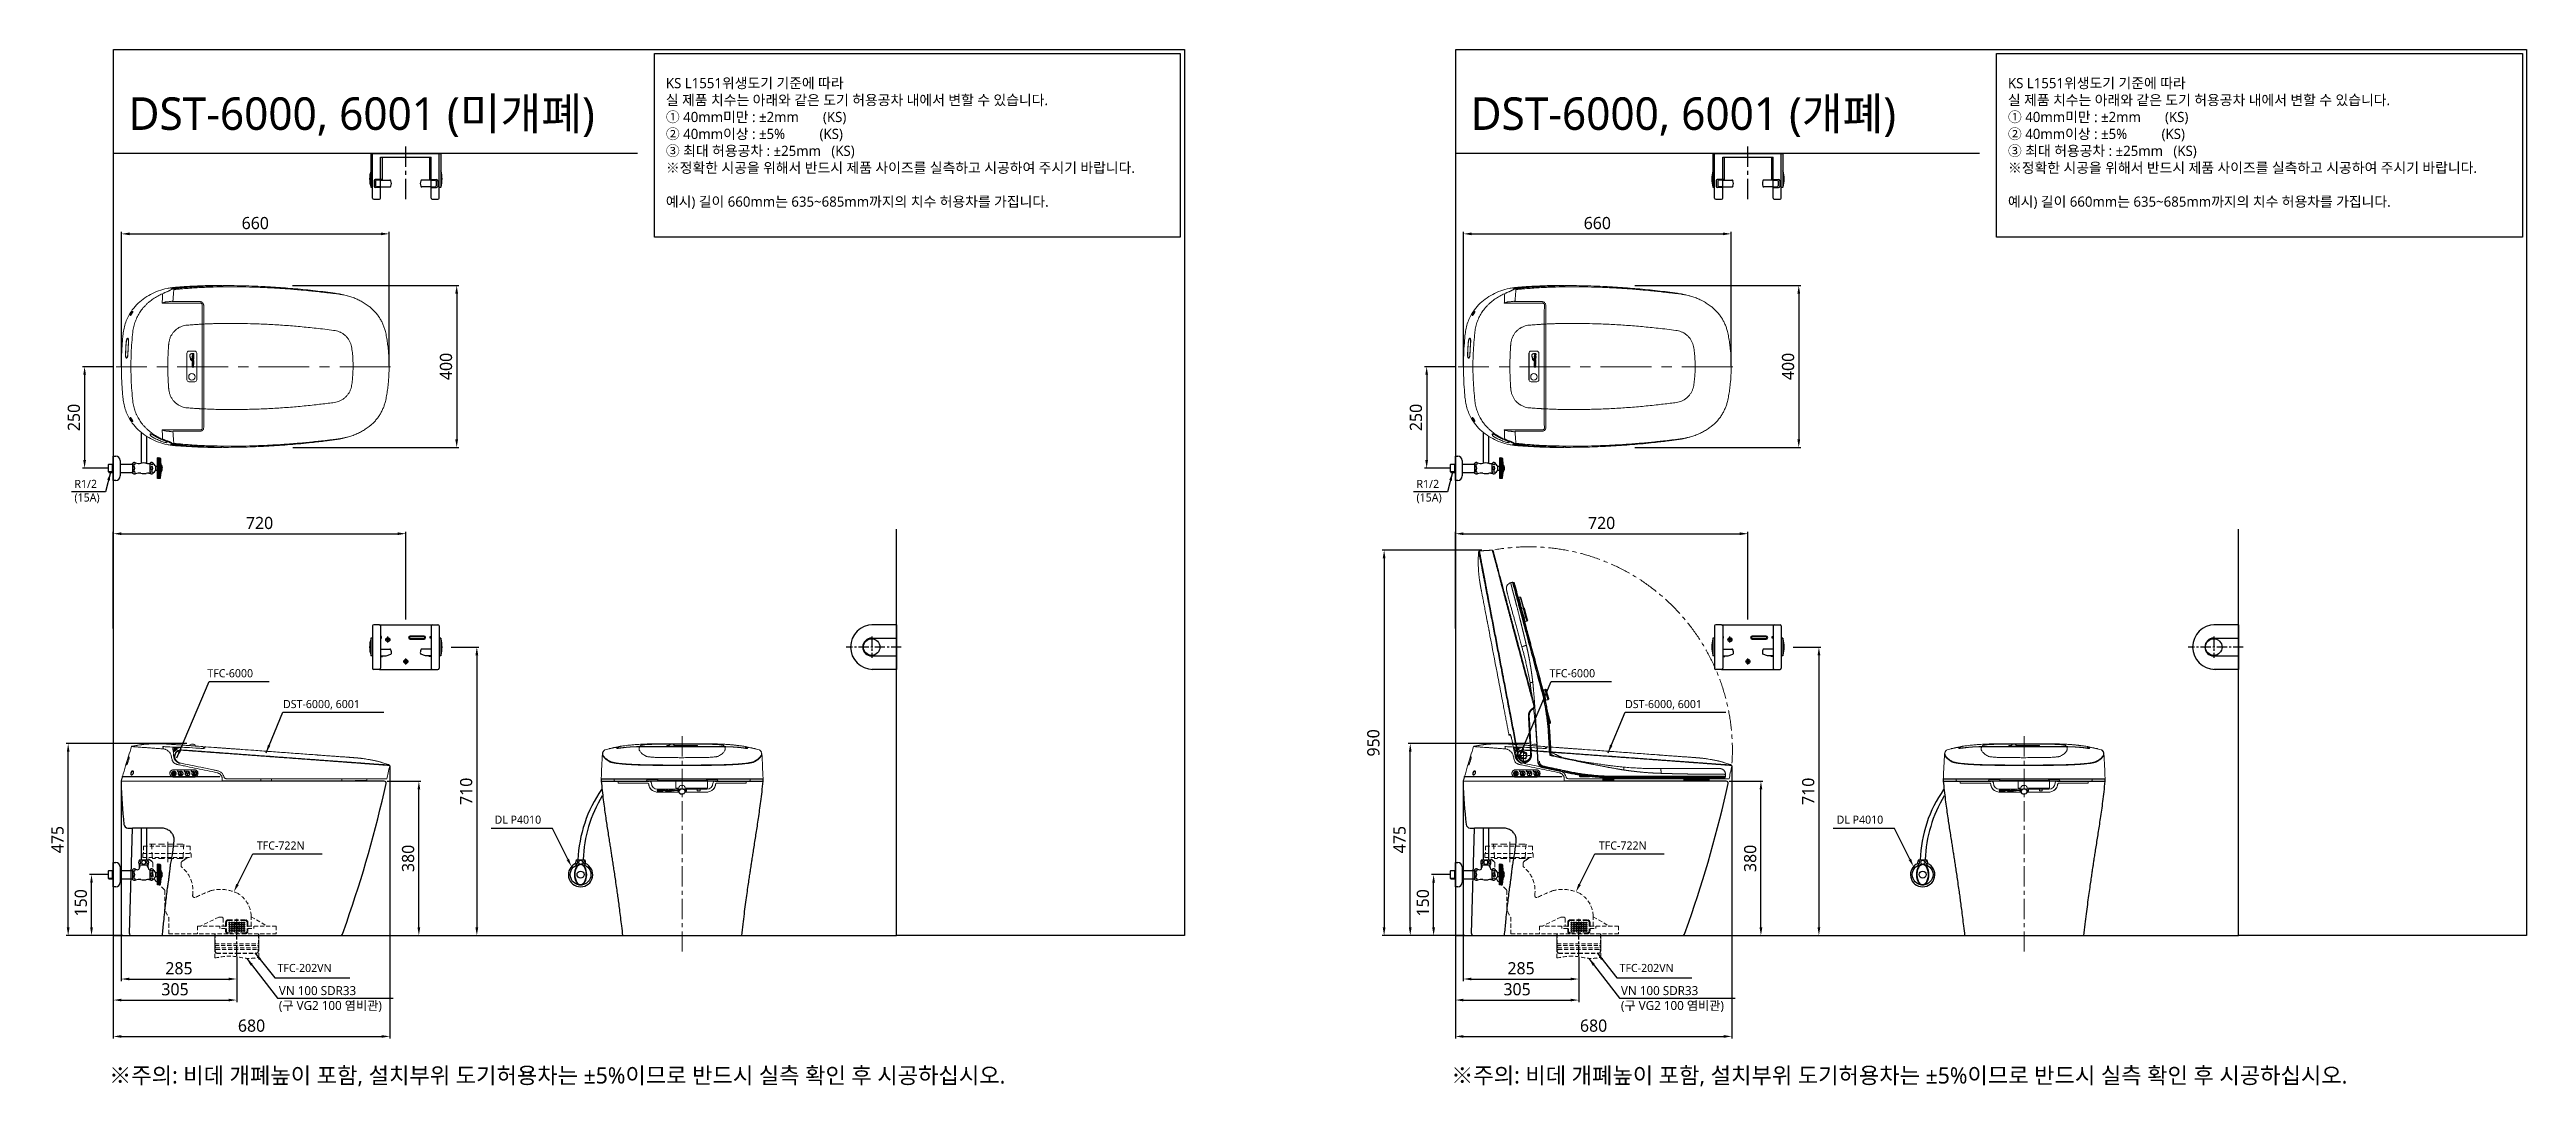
# Model space of a CAD drawing. Extents: x 3571 to 9666, y -561 to 1991.
import ezdxf
from ezdxf.lldxf.tags import DXFTag

# ---------------------------------------------------------------- set-up
doc = ezdxf.new("R2010")
doc.units = 0
doc.header["$LTSCALE"] = 20
doc.header["$MEASUREMENT"] = 0
doc.linetypes.add('CENTER', pattern=[2, 1.25, -0.25, 0.25, -0.25])
doc.linetypes.add('HIDDEN', pattern=[0.375, 0.25, -0.125])
doc.layers.get('0').update_dxf_attribs({"linetype": 'CONTINUOUS'})
doc.layers.get('DEFPOINTS').update_dxf_attribs({"linetype": 'CONTINUOUS'})
for name, color, linetype in [('00_COMPONENTS', 7, 'CONTINUOUS'), ('1', 7, 'CONTINUOUS'), ('2', 2, 'CONTINUOUS'), ('3', 3, 'CONTINUOUS'), ('4', 4, 'CONTINUOUS'), ('40', 7, 'CONTINUOUS'), ('45', 7, 'CONTINUOUS'), ('6', 6, 'CONTINUOUS'), ('CEN', 1, 'CENTER'), ('CENTER', 2, 'CENTER')]:
    doc.layers.add(name, color=color, linetype=linetype)
doc.styles.add('GHS', font='romans', dxfattribs={"bigfont": 'ghs'})
doc.styles.add('ROMANS', font='NanumGothic.ttf', dxfattribs={"height": 10.144927})
doc.styles.get("Standard").update_dxf_attribs({"font": 'NanumGothic.ttf'})
tags = doc.linetypes.add('DASHED', pattern=[0.75, 0.5, -0.25]).pattern_tags.tags
tags[6:7] = [DXFTag(74, 4), DXFTag(75, 0), DXFTag(340, '0'), DXFTag(46, 1.0), DXFTag(50, 0.0), DXFTag(44, 0.0), DXFTag(45, 0.0)]
tags[4:5] = [DXFTag(74, 4), DXFTag(75, 0), DXFTag(340, '0'), DXFTag(46, 1.0), DXFTag(50, 0.0), DXFTag(44, 0.0), DXFTag(45, 0.0)]
doc.dimstyles.get("Standard").update_dxf_attribs({"dimtxt": 2.7, "dimasz": 2.5, "dimexe": 1.5, "dimexo": 1.5, "dimgap": 1.5, "dimtad": 1, "dimdec": 0, "dimlfac": 10, "dimzin": 0, "dimdsep": 46, "dimtxsty": 'Standard', "dimcen": 0, "dimclrt": 2, "dimadec": 0, "dimazin": 0, "dimtfac": 1, "dimtdec": 0, "dimtmove": 0, "dimatfit": 3, "dimfxl": 0, "dimtolj": 1, "dimtzin": 0, "dimarcsym": 0})

msp = doc.modelspace()

# ---------------------------------------------------------------- texts
at = {"char_height": 80, "attachment_point": 1, "style": 'GHS'}
for s, insert, width in [('{\\fNanumGothic|b0|i0|c0|p50;DST-6000, 6001 (\\fNanumGothic|b0|i0|c129|p50;미개폐)}', (3765.3, 1873.1), 1411.787), ('{\\fNanumGothic|b0|i0|c0|p50;DST-6000, 6001 (\\fNanumGothic|b0|i0|c129|p50;개폐)}', (7068.1, 1873.1), 1262.443)]:
    msp.add_mtext(s, dxfattribs=dict(at, insert=insert, width=width))
at = {"layer": '2', "attachment_point": 4, "style": 'ROMANS'}
for s, insert, char_height in [('KS L1551위생도기 기준에 따라 \\P실 제품 치수는 아래와 같은 도기 허용공차 내에서 변할 수 있습니다. \\P① 40mm미만 : ±2mm       (KS) \\P② 40mm이상 : ±5%          (KS)\\P③ 최대 허용공차 : ±25mm   (KS)\\P※정확한 시공을 위해서 반드시 제품 사이즈를 실측하고 시공하여 주시기 바랍니다.\\P\\P예시) 길이 660mm는 635~685mm까지의 치수 허용차를 가집니다.', (5087.6, 1759.6), 25), ('KS L1551위생도기 기준에 따라 \\P실 제품 치수는 아래와 같은 도기 허용공차 내에서 변할 수 있습니다. \\P① 40mm미만 : ±2mm       (KS) \\P② 40mm이상 : ±5%          (KS)\\P③ 최대 허용공차 : ±25mm   (KS)\\P※정확한 시공을 위해서 반드시 제품 사이즈를 실측하고 시공하여 주시기 바랍니다.\\P\\P예시) 길이 660mm는 635~685mm까지의 치수 허용차를 가집니다.', (8390.4, 1759.6), 25), ('R1/2\\P(15A)', (3632, 903), 20), ('R1/2\\P(15A)', (6934.8, 903), 20), ('TFC-6000', (3959.2, 455.8), 20), ('TFC-6000', (7262, 455.8), 20), ('DST-6000, 6001', (4145.4, 378.4), 20), ('DST-6000, 6001', (7448.3, 378.4), 20), ('DL P4010', (4665.9, 95.5), 20), ('DL P4010', (7968.7, 95.5), 20), ('TFC-722N', (4081, 31.8, 0), 20), ('TFC-722N', (7383.8, 31.8, 0), 20), ('TFC-202VN', (4131.9, -269.5, 0), 20), ('TFC-202VN', (7434.7, -269.5, 0), 20), ('VN 100 SDR33\\P(구 VG2 100 염비관)', (4135.1, -345.8), 22), ('VN 100 SDR33\\P(구 VG2 100 염비관)', (7438, -345.8), 22)]:
    msp.add_mtext(s, dxfattribs=dict(at, insert=insert, char_height=char_height))
at = {"layer": '3', "color": 1, "char_height": 40, "attachment_point": 1, "style": 'GHS'}
for insert in [(3717.4, -513.7), (7020.2, -513.7)]:
    msp.add_mtext_dynamic_manual_height_columns('{\\fNanumGothic|b0|i0|c129|p50;※주의: 비데 개폐높이 포함, 설치부위 도기허용차는 ±5%이므로 반드시 실측 확인 후 시공하십시오.}', width=2648.262, gutter_width=13.5, heights=[0], dxfattribs=dict(at, insert=insert))

# ---------------------------------------------------------------- blocks, each defined once
blk = doc.blocks.new('13')
at = {"layer": '1', "color": 0, "linetype": 'Continuous', "lineweight": 18}
for p, q in [((7163.1, 1115.8), (7162.8, 1115.7)), ((7169, 1123.3), (7165.1, 1122.3)), ((7166, 1103.5), (7166.4, 1103.6)), ((7170.2, 1123.5), (7169, 1123.3)), ((7169, 1123.3), (7175, 1100.8)), ((7175, 1100.8), (7169, 1123.3)), ((7177.4, 1103.5), (7172.4, 1122)), ((7175, 1100.8), (7177.5, 1091.5)), ((7177.5, 1091.5), (7175, 1100.8)), ((7179.9, 1094.2), (7177.4, 1103.5)), ((7168.5, 1094.3), (7168.9, 1094.4)), ((7173.8, 1089.7), (7177.7, 1090.8)), ((7177.7, 1090.8), (7177.5, 1091.5)), ((7177.5, 1091.5), (7177.7, 1090.8)), ((7177.7, 1090.8), (7178.8, 1091.2)), ((7179.9, 1094.2), (7180.1, 1093.6)), ((7222.7, 923), (7218.7, 922.1)), ((7218.7, 922.1), (7218.7, 922.1)), ((7223.8, 923.3), (7222.7, 923)), ((7222.7, 923), (7222.7, 923)), ((7223.3, 920.6), (7222.7, 923)), ((7222.7, 923), (7222.7, 923)), ((7223.3, 920.6), (7222.7, 923)), ((7229.5, 897.5), (7223.3, 920.6)), ((7229.5, 897.5), (7223.3, 920.6)), ((7226.1, 921.8), (7226.1, 921.8)), ((7226.7, 919.4), (7226.1, 921.8)), ((7231.9, 900.3), (7226.7, 919.4)), ((7222.3, 902.7), (7222.8, 900.9)), ((7224.7, 896.1), (7229.5, 897.5)), ((7224.7, 896.1), (7224.7, 896.1)), ((7229.5, 897.5), (7230.6, 897.9)), ((7229.5, 864.3), (7229.5, 864.3)), ((7133.9, 811.1), (7133.9, 811.1)), ((7156.2, 758.1), (7156.7, 756.4)), ((7169.3, 752.5), (7161.2, 760.3)), ((7169.5, 768.8), (7177.5, 761.2)), ((7202.2, 790.4), (7202.2, 790.4)), ((7219, 733.9), (7219.1, 733.9)), ((7221.5, 734.4), (7220, 734)), ((7220, 734), (7220, 734.2)), ((7259.4, 756.2), (7259.4, 756.2)), ((7259.4, 756.2), (7260.8, 755.9)), ((7260.8, 755.9), (7260.8, 755.9)), ((7268.9, 754.3), (7268.9, 754.3)), ((7226.6, 729.2), (7230.8, 729.2)), ((7333.2, 708.7), (7333.2, 708.7)), ((7365.2, 705.1), (7365.3, 700.2)), ((7365.3, 700.2), (7365.4, 699)), ((7365.3, 700.2), (7389.2, 700.2)), ((7365.3, 700.2), (7389.2, 700.2)), ((7367.4, 697.2), (7387.1, 697.2)), ((7372.1, 705.8), (7370.3, 705.8)), ((7387.1, 697.2), (7389.6, 697.2)), ((7389.2, 700.2), (7391.7, 700.2)), ((7389.2, 700.2), (7391.7, 700.2)), ((7389.6, 697.2), (7389.6, 697.2)), ((7391.6, 699), (7391.7, 700.2)), ((7391.7, 700.2), (7391.8, 704.2)), ((7391.7, 700.2), (7391.7, 700.2)), ((7391.7, 700.2), (7391.7, 700.2)), ((7391.8, 704.2), (7391.8, 704.2)), ((7565.3, 704.2), (7565.4, 700.2)), ((7565.4, 700.2), (7565.5, 699)), ((7566.1, 700.2), (7565.4, 700.2)), ((7565.4, 700.2), (7566.1, 700.2)), ((7566.1, 700.2), (7575.7, 700.2)), ((7575.7, 700.2), (7566.1, 700.2)), ((7568.1, 697.2), (7567.5, 697.2)), ((7568.1, 697.2), (7577.7, 697.2)), ((7575.7, 700.2), (7599, 700.2)), ((7599, 700.2), (7575.7, 700.2)), ((7577.7, 697.2), (7596.9, 697.2)), ((7598.9, 699), (7599, 700.2)), ((7599, 700.2), (7599.1, 704.2))]:
    blk.add_line(p, q, dxfattribs=at)
at = {"layer": '1', "color": 0, "linetype": 'Continuous', "lineweight": 13}
for p, q in [((7165.1, 1122.3), (7171.2, 1099.7)), ((7165.9, 1103.9), (7166.3, 1104)), ((7176.1, 1101.2), (7170.2, 1123.5)), ((7171.2, 1099.7), (7175, 1100.8)), ((7171.2, 1099.7), (7173.6, 1090.4)), ((7175, 1100.8), (7176.1, 1101.2)), ((7178.6, 1091.9), (7176.1, 1101.2)), ((7173.6, 1090.4), (7177.5, 1091.5)), ((7173.8, 1089.7), (7173.6, 1090.4)), ((7178.6, 1091.9), (7177.5, 1091.5)), ((7178.6, 1091.9), (7178.8, 1091.2)), ((7218.8, 922), (7222.7, 923)), ((7219.4, 919.7), (7223.3, 920.6)), ((7222.7, 923), (7223.8, 923.2)), ((7224.5, 920.9), (7223.3, 920.6)), ((7223.8, 923.3), (7223.8, 923.2)), ((7224.5, 920.9), (7223.8, 923.2)), ((7230.6, 897.9), (7224.5, 920.9)), ((7365.4, 699), (7389.1, 699)), ((7389.1, 699), (7389.2, 700.2)), ((7389.1, 699), (7391.6, 699)), ((7389.3, 704.2), (7389.2, 700.2)), ((7391.7, 700.2), (7391.6, 699)), ((7391.6, 699), (7391.6, 699)), ((7391.7, 704.2), (7391.7, 700.2)), ((7565.3, 704.2), (7566.1, 704.2)), ((7566.2, 699), (7565.5, 699)), ((7566.1, 704.2), (7566.1, 700.2)), ((7575.7, 704.2), (7566.1, 704.2)), ((7566.2, 699), (7566.1, 700.2)), ((7566.2, 699), (7575.8, 699)), ((7575.7, 704.2), (7575.7, 700.2)), ((7599.1, 704.2), (7575.7, 704.2)), ((7575.7, 700.2), (7575.8, 699)), ((7575.8, 699), (7598.9, 699))]:
    blk.add_line(p, q, dxfattribs=at)
at = {"layer": '1', "color": 0, "linetype": 'CENTER', "lineweight": 13}
for p, q in [((7151.1, 760.7), (7187.5, 760.7)), ((7169.3, 742.5), (7169.3, 778.9))]:
    blk.add_line(p, q, dxfattribs=at)
at = {"layer": '1', "color": 0, "linetype": 'Continuous', "lineweight": 18}
blk.add_circle((7169.3, 760.7), 8.2, dxfattribs=at)
blk.add_circle((7169.3, 760.7), 8.2, dxfattribs=at)
for centre, radius, start, end in [((7164.9, 1123.3), 1, 195, 284), ((7170.5, 1121.5), 2, 15, 100), ((7174.1, 1088.8), 1, 106, 195), ((7178.1, 1093.1), 2, 290, 15), ((7224.2, 921.3), 2, 15, 100), ((7229.9, 899.8), 2, 290, 15), ((7134.9, 811.3), 1, 190.82646, 285), ((7169.3, 760.7), 8.16, 88.8081, 182.76232), ((7169.3, 760.7), 8.16, 269.83768, 3.7919), ((7367.4, 699.2), 2, 185, 270), ((7389.6, 699.2), 2, 270, 355), ((7564.3, 704.2), 1, 1, 90), ((7567.5, 699.2), 2, 185, 270), ((7596.9, 699.2), 2, 270, 355), ((7600.1, 704.2), 1, 90, 179)]:
    blk.add_arc(centre, radius, start, end, dxfattribs=at)
for centre, major_axis, ratio, start_param, end_param in [((7093, 1263.6), (-1.93, -0.52), 1, 3.141593, 4.498132), ((7230.5, 864.5), (-0.973, -0.233), 0.644085, 6.228687, 6.277462), ((7229.5, 862.6), (0.966, 0.259), 0.781826, 0, 0.647685), ((7229.6, 862.2), (-0.966, -0.259), 0.786304, 3.141593, 3.262877), ((7333.2, 707.7), (0.027, 1), 0.644085, 6.228687, 6.277462)]:
    blk.add_ellipse(centre, major_axis=major_axis, ratio=ratio, start_param=start_param, end_param=end_param, dxfattribs=at)
at = {"layer": '1', "color": 0, "linetype": 'Continuous', "lineweight": 13}
for centre, major_axis, ratio, start_param, end_param in [((7171.4, 1098.8), (0.966, 0.259), 0.939693, 1.58825, 3.141593), ((7175.5, 1102.9), (-1.93, -0.52), 0.939693, 1.658063, 3.141593), ((7173.9, 1089.5), (0.966, 0.259), 0.939693, 1.58825, 3.141593), ((7178, 1093.7), (-1.93, -0.52), 0.939693, 1.658063, 3.141593), ((7212.7, 925.6), (0.966, 0.259), 0.060856, 0, 1.605703), ((7215.5, 926.4), (0.966, 0.259), 0.060902, 0, 1.53589), ((7218.5, 923), (-0.968, -0.252), 0.996195, 0, 1.560386), ((7219.1, 920.6), (-0.969, -0.248), 0.996196, 0, 1.564643), ((6666.1, 778.1), (553, 142.6), 0.999934, 6.281187, 6.28546), ((7224.2, 921.2), (-1.93, -0.52), 0.996195, 3.141593, 4.625123), ((7224.8, 918.9), (-1.93, -0.52), 0.996195, 3.141593, 4.625123), ((7181.9, 856.4), (2, 0.11), 0.022122, 4.6695, 6.283185), ((7192.7, 876.7), (0.94, -1.76), 0.035814, 4.703866, 6.283185), ((7195.2, 882.4), (1.93, 0.52), 0.002894, 0, 1.605412), ((7230.6, 864.1), (0.972, 0.235), 0.639613, 3.085667, 3.60946), ((7230.6, 864), (0.989, 0.149), 0.725812, 3.141593, 3.672109), ((7230.6, 863.6), (0.989, 0.148), 0.725849, 3.141593, 3.689533), ((7231.1, 860.6), (0.99, 0.143), 0.757419, 2.180553, 3.141593), ((7229.8, 861.7), (0.966, 0.259), 0.787664, 5.230444, 6.283185), ((7232.1, 853.3), (0.992, 0.13), 0.850923, 1.717864, 3.141593), ((7137.9, 812.1), (-0.259, 0.966), 0.990922, 1.504695, 2.506349), ((7231, 811.5), (0.998, 0.057), 0.003094, 4.677381, 6.283185), ((7234, 811.7), (0.998, 0.057), 0.00339, 4.748742, 6.283185), ((7234, 811.5), (0.998, 0.057), 0.003504, 4.748765, 6.283185), ((7203.4, 786.1), (0.998, 0.057), 0.01293, 3.141593, 4.679421), ((7205, 758.8), (0.998, 0.057), 0.030802, 3.141593, 4.683128), ((7205.7, 745.9), (-0.998, -0.057), 0.039078, 0, 1.543252), ((7219.1, 734), (-0.203, -0.979), 0.042883, 4.685634, 6.283185), ((7233.6, 766.5), (-0.998, -0.057), 0.030785, 1.541532, 3.141593), ((7237.7, 759.7), (-0.203, -0.979), 0.030802, 3.141593, 4.683128), ((7264.4, 754.2), (-0.203, -0.979), 0.01293, 3.141593, 4.679421), ((7218.3, 731.1), (-0.211, -0.977), 0.043047, 5.832717, 6.283185), ((7237.7, 730.1), (0.203, 0.979), 0.030785, 1.541532, 3.141593), ((7281, 718.1), (-0.203, -0.979), 0.003504, 4.748765, 6.283185), ((7281.2, 718), (-0.203, -0.979), 0.00339, 4.748742, 6.283185), ((7281.8, 721), (-0.203, -0.979), 0.003094, 4.677381, 6.283185), ((7321.9, 709.1), (-0.131, -0.991), 0.850923, 1.717864, 3.141593), ((7329.2, 708.2), (-0.118, -0.993), 0.757419, 2.180553, 3.141593), ((7330.6, 709.2), (0, -1), 0.787664, 5.230444, 6.283185), ((7331.1, 709.2), (0, 1), 0.786304, 3.141593, 3.262877), ((7331.6, 709.2), (0, -1), 0.781826, 0, 0.647685), ((7332.3, 707.8), (-0.113, -0.994), 0.725849, 3.141593, 3.689533), ((7332.7, 707.8), (-0.112, -0.994), 0.725812, 3.141593, 3.672109), ((7332.8, 707.8), (-0.025, -1), 0.639613, 3.085667, 3.60946), ((7387.1, 699.2), (0, 2), 0.996195, 3.141593, 4.625123), ((7390.3, 704.2), (0.011, 1), 0.996196, 0, 1.564643), ((7395.8, 1275.3), (5.3, 571.1), 0.999934, 3.139503, 3.143777), ((7389.6, 699.2), (0, 2), 0.996195, 3.141593, 4.625123), ((7392.7, 704.2), (0.007, 1), 0.996195, 0, 1.560386), ((7396.8, 709.2), (0, -1), 0.060856, 0, 1.605703), ((7396.8, 706.2), (0, -1), 0.060902, 0, 1.53589), ((7565.1, 704.2), (0, -1), 0.939693, 1.58825, 3.141593), ((7568.1, 699.2), (0, 2), 0.939693, 1.658063, 3.141593), ((7574.7, 704.2), (0, -1), 0.939693, 1.58825, 3.141593), ((7577.7, 699.2), (0, 2), 0.939693, 1.658063, 3.141593)]:
    blk.add_ellipse(centre, major_axis=major_axis, ratio=ratio, start_param=start_param, end_param=end_param, dxfattribs=at)
at = {"layer": '1', "color": 0, "linetype": 'Continuous', "lineweight": 18}
for points, knots in [([(7059.5, 1261.5), (7059.2, 1258.1), (7058.6, 1251.1), (7058.2, 1241), (7058.3, 1231.5), (7058.6, 1223), (7059, 1215.5), (7059.5, 1209.1), (7060.1, 1203.9), (7060.5, 1199.7), (7061, 1196.2), (7061.4, 1193.1), (7061.8, 1190.3), (7062.2, 1187.4), (7062.7, 1184.7), (7063.1, 1181.9), (7063.6, 1179.1), (7063.9, 1177.1), (7064.1, 1176.2)], [0, 0, 0, 0, 0.110795, 0.222777, 0.324976, 0.416628, 0.496998, 0.565406, 0.621252, 0.664288, 0.701085, 0.734628, 0.76484, 0.793251, 0.828038, 0.8733, 0.930481, 1, 1, 1, 1]), ([(7061.3, 1263.8), (7061.2, 1263.8), (7061, 1263.8), (7060.9, 1263.8), (7060.8, 1263.7), (7060.7, 1263.7), (7060.7, 1263.7), (7060.7, 1263.7), (7060.6, 1263.7), (7060.5, 1263.6), (7060.4, 1263.6), (7060.3, 1263.5), (7060.2, 1263.4), (7060.1, 1263.4), (7060.1, 1263.4), (7060.1, 1263.4), (7060.1, 1263.4), (7060.1, 1263.4), (7060.1, 1263.4), (7060.1, 1263.4), (7060.1, 1263.3), (7060, 1263.3), (7060, 1263.2), (7059.9, 1263.2), (7059.8, 1263.1), (7059.8, 1263), (7059.7, 1262.9), (7059.6, 1262.8), (7059.5, 1262.6), (7059.5, 1262.5), (7059.4, 1262.3), (7059.4, 1262.2), (7059.4, 1262)], [0, 0, 0, 0, 0.125, 0.125, 0.1875, 0.1875, 0.21875, 0.21875, 0.25, 0.25, 0.375, 0.375, 0.4375, 0.4375, 0.453125, 0.457031, 0.457031, 0.458984, 0.458984, 0.460937, 0.46875, 0.5, 0.5, 0.5625, 0.5625, 0.625, 0.625, 0.75, 0.75, 0.875, 0.875, 1, 1, 1, 1]), ([(7095, 1264.1), (7095, 1264.1), (7095, 1264.1), (7095, 1264), (7095, 1264), (7095, 1264), (7095, 1264), (7095, 1263.9), (7095, 1263.8), (7095.1, 1263.6), (7095.2, 1263.3), (7095.4, 1262.4), (7095.6, 1261.9), (7095.9, 1260.6), (7096.1, 1259.9), (7096.4, 1258.7), (7096.6, 1258.2), (7096.7, 1257.5), (7096.8, 1257.3), (7096.9, 1256.8), (7097, 1256.5), (7097.1, 1256.2), (7097.1, 1256.1), (7097.1, 1256), (7097.2, 1255.9), (7097.2, 1255.8), (7097.2, 1255.7), (7097.2, 1255.6), (7097.3, 1255.6), (7097.3, 1255.5), (7097.3, 1255.5), (7097.4, 1255.2), (7097.4, 1254.9), (7097.6, 1254.2), (7097.7, 1253.9), (7097.9, 1253.1), (7098, 1252.7), (7098.2, 1252.2), (7098.2, 1252.1), (7098.2, 1252), (7098.2, 1251.9), (7098.3, 1251.8), (7098.3, 1251.5), (7098.4, 1251.2), (7098.6, 1250.5), (7098.7, 1250), (7099, 1249), (7099.2, 1248.5), (7099.4, 1247.4), (7099.6, 1246.9), (7099.9, 1245.7), (7100.2, 1244.5), (7100.6, 1243.2), (7101.1, 1241.2), (7101.5, 1239.8), (7102.1, 1237.6), (7102.3, 1236.8), (7102.7, 1235.2), (7102.9, 1234.4), (7103.3, 1233.2), (7103.4, 1232.8), (7103.5, 1232.2), (7103.6, 1231.9), (7103.7, 1231.6), (7103.7, 1231.5), (7103.8, 1231.3), (7104, 1230.3), (7104.5, 1228.5), (7105.3, 1225.7), (7105.8, 1223.9), (7106.3, 1222), (7106.5, 1221), (7107.1, 1219), (7107.3, 1218), (7107.7, 1216.8), (7107.7, 1216.5), (7107.9, 1216), (7107.9, 1215.8), (7108.1, 1215), (7108.3, 1214.5), (7108.7, 1212.9), (7109, 1211.9), (7109.8, 1208.7), (7110.4, 1206.6), (7111.3, 1203.3), (7111.6, 1202.2), (7111.9, 1200.8), (7112, 1200.5), (7112.2, 1199.9), (7112.2, 1199.7), (7112.5, 1198.8), (7112.6, 1198.3), (7113.4, 1195.4), (7114, 1193.1), (7114.9, 1189.6), (7115.2, 1188.5), (7115.9, 1186.1), (7116.2, 1185), (7116.7, 1183.2), (7116.8, 1182.6), (7117.1, 1181.4), (7117.3, 1180.8), (7117.6, 1179.6), (7117.8, 1179), (7118.1, 1177.8), (7118.3, 1177.2), (7119.1, 1174.2), (7119.7, 1171.8), (7121, 1166.8), (7121.7, 1164.4), (7123, 1159.4), (7123.7, 1156.8), (7124.5, 1154), (7124.6, 1153.6), (7124.7, 1153), (7125, 1152), (7125.4, 1150.5), (7125.8, 1149.2), (7126, 1148.2), (7126.1, 1147.9), (7126.3, 1147.2), (7126.4, 1146.9), (7126.6, 1146), (7126.8, 1145.3), (7127.1, 1144.4), (7127.1, 1144), (7127.3, 1143.4), (7127.6, 1142.4), (7127.8, 1141.5), (7128.2, 1140.2), (7128.4, 1139.5), (7129.2, 1136.3), (7129.9, 1133.8), (7132, 1126), (7133.3, 1120.9), (7135.4, 1113.2), (7136.1, 1110.6), (7137.1, 1106.7), (7137.5, 1105.4), (7138, 1103.5), (7138.2, 1102.9), (7138.5, 1101.6), (7138.7, 1100.9), (7139.6, 1097.7), (7140.6, 1093.8), (7141.6, 1090), (7142.3, 1087.4), (7142.7, 1086.1), (7144.4, 1079.6), (7145.8, 1074.5), (7152.7, 1048.7), (7163.8, 1007.3), (7174.9, 965.9), (7183.2, 934.8), (7186, 924.4), (7190.2, 908.9), (7192.2, 901.1), (7194.3, 893.3), (7195.7, 888.1), (7196.4, 885.5), (7197.1, 882.9)], [0, 0, 0, 0, 0.015625, 0.015625, 0.019531, 0.019531, 0.023438, 0.023438, 0.03125, 0.03125, 0.0625, 0.0625, 0.09375, 0.09375, 0.125, 0.125, 0.140625, 0.140625, 0.148438, 0.148438, 0.15625, 0.15625, 0.158203, 0.158203, 0.160156, 0.160156, 0.162109, 0.162109, 0.163086, 0.163086, 0.164063, 0.164063, 0.171875, 0.171875, 0.179688, 0.179688, 0.1875, 0.1875, 0.189453, 0.189453, 0.19043, 0.19043, 0.191406, 0.195313, 0.195313, 0.203125, 0.203125, 0.210938, 0.210938, 0.21875, 0.21875, 0.226563, 0.234375, 0.234375, 0.25, 0.25, 0.257813, 0.257813, 0.265625, 0.265625, 0.269531, 0.269531, 0.271484, 0.271484, 0.272461, 0.272461, 0.273438, 0.28125, 0.289063, 0.296875, 0.296875, 0.304687, 0.304687, 0.3125, 0.3125, 0.314453, 0.314453, 0.316406, 0.316406, 0.320312, 0.320312, 0.328125, 0.328125, 0.34375, 0.34375, 0.351562, 0.351562, 0.353516, 0.353516, 0.355469, 0.355469, 0.359375, 0.359375, 0.375, 0.375, 0.382812, 0.382812, 0.390625, 0.390625, 0.394531, 0.394531, 0.398437, 0.398437, 0.402344, 0.402344, 0.40625, 0.40625, 0.421875, 0.421875, 0.4375, 0.4375, 0.453125, 0.453125, 0.455078, 0.455078, 0.457031, 0.460937, 0.464844, 0.464844, 0.466797, 0.466797, 0.46875, 0.46875, 0.472656, 0.472656, 0.474609, 0.474609, 0.476562, 0.480469, 0.480469, 0.484375, 0.484375, 0.5, 0.5, 0.53125, 0.53125, 0.546875, 0.546875, 0.554687, 0.554687, 0.558594, 0.558594, 0.5625, 0.5625, 0.578125, 0.585937, 0.585937, 0.59375, 0.59375, 0.625, 0.625, 0.75, 0.875, 0.875, 0.9375, 0.9375, 0.96875, 0.984375, 0.984375, 1, 1, 1, 1]), ([(7064.9, 1172.2), (7064.9, 1172), (7065, 1171.6), (7065.1, 1171), (7065.1, 1170.8), (7065.2, 1170.4), (7065.2, 1170.3), (7065.3, 1170), (7065.3, 1169.9), (7065.4, 1169.7), (7065.4, 1169.6), (7065.4, 1169.4), (7065.4, 1169.4), (7065.5, 1169.1), (7065.5, 1168.9), (7065.7, 1168.1), (7065.8, 1167.5), (7065.9, 1166.7), (7066, 1166.5), (7066, 1166.1), (7066.1, 1165.9), (7066.2, 1165.3), (7066.3, 1164.9), (7066.5, 1163.5), (7066.7, 1162.5), (7067.2, 1159.8), (7067.6, 1157.8), (7068, 1155.7)], [0, 0, 0, 0, 0.209068, 0.209068, 0.313601, 0.313601, 0.365868, 0.365868, 0.418135, 0.418135, 0.444269, 0.444269, 0.470402, 0.470402, 0.522669, 0.522669, 0.627203, 0.627203, 0.653336, 0.653336, 0.679469, 0.679469, 0.731736, 0.731736, 0.83627, 0.83627, 1, 1, 1, 1]), ([(7134.5, 1183.8), (7133.7, 1183.3), (7132.5, 1182.4), (7131, 1180.8), (7129.8, 1179.2), (7129, 1177.8), (7128.5, 1176.6), (7128.2, 1175.6), (7128.1, 1175.2), (7127.9, 1174.7), (7127.8, 1174), (7127.7, 1173.4), (7127.6, 1173.1), (7127.6, 1173)], [0, 0, 0, 0, 0.192552, 0.317048, 0.443904, 0.586915, 0.725971, 0.757667, 0.789307, 0.822815, 0.860662, 0.959068, 1, 1, 1, 1]), ([(7127.6, 1169.8), (7127.6, 1169.8), (7127.6, 1169.5), (7127.6, 1169.3), (7127.7, 1168.9), (7127.7, 1168.6), (7127.8, 1168.2), (7127.9, 1167.7), (7128.1, 1167), (7128.3, 1166.1), (7128.6, 1164.8), (7129, 1163.1), (7129.5, 1161.1), (7130, 1159), (7130.7, 1156.1), (7131.7, 1152.2), (7133, 1147.5), (7134.5, 1141.7), (7136.4, 1134.8), (7138.6, 1126.8), (7141, 1118), (7143.6, 1108.6), (7146.3, 1098.9), (7149.2, 1088.3), (7152.3, 1077), (7155.7, 1064.7), (7159.1, 1052.2), (7162.6, 1039.6), (7164.8, 1031.2), (7166, 1027.1)], [0, 0, 0, 0, 0.000344, 0.012422, 0.023553, 0.037461, 0.05441, 0.079135, 0.109076, 0.14469, 0.186421, 0.234468, 0.277957, 0.321088, 0.360609, 0.398838, 0.437399, 0.477776, 0.519758, 0.563227, 0.608319, 0.653491, 0.697913, 0.741402, 0.792499, 0.843083, 0.895709, 0.948066, 1, 1, 1, 1]), ([(7143.9, 1186.1), (7143.9, 1186.2), (7143.8, 1186.3), (7143.8, 1186.4), (7143.7, 1186.5), (7143.7, 1186.6), (7143.6, 1186.6), (7143.5, 1186.7), (7143.5, 1186.7), (7143.3, 1186.8), (7143.3, 1186.8), (7143.1, 1186.9), (7143.1, 1186.9), (7142.9, 1186.9), (7142.9, 1186.9), (7142.7, 1186.9), (7142.7, 1186.9), (7142.6, 1186.8)], [0, 0, 0, 0, 0.125, 0.125, 0.25, 0.25, 0.375, 0.375, 0.5, 0.5, 0.625, 0.625, 0.75, 0.75, 0.875, 0.875, 1, 1, 1, 1]), ([(7143.9, 1186.1), (7143.9, 1186.1), (7143.9, 1186.1), (7144, 1185.8), (7144.1, 1185.5), (7144.3, 1184.5), (7144.5, 1183.7), (7144.8, 1182.7), (7144.9, 1182.2), (7145.2, 1181.2), (7145.3, 1180.9), (7145.5, 1180.2), (7145.6, 1179.9), (7145.7, 1179.3), (7145.7, 1179.1), (7145.8, 1178.9), (7145.9, 1178.8), (7145.9, 1178.6), (7145.9, 1178.5), (7146, 1178.3), (7146, 1178.2), (7146.1, 1178), (7146.1, 1177.9), (7146.1, 1177.7), (7146.2, 1177.5), (7146.2, 1177.3), (7146.3, 1177.2), (7146.6, 1176.2), (7146.9, 1175), (7147.4, 1173), (7147.6, 1172.2), (7148, 1170.7), (7148.2, 1169.8), (7148.6, 1168.5), (7148.7, 1168.1), (7148.9, 1167.3), (7149, 1167.1), (7149.1, 1166.7), (7149.1, 1166.6), (7149.2, 1166.4), (7149.2, 1166.3), (7149.5, 1165.1), (7149.8, 1164.1), (7150.4, 1162), (7150.7, 1160.8), (7151.3, 1158.5), (7151.6, 1157.3), (7152.3, 1154.8), (7152.6, 1153.5), (7153.3, 1150.9), (7153.7, 1149.5), (7154.3, 1147.4), (7154.4, 1146.7), (7154.8, 1145.3), (7155, 1144.5), (7155.4, 1143), (7155.6, 1142.3), (7155.9, 1141.3), (7155.9, 1141.1), (7156, 1140.7), (7156.2, 1140.2), (7156.4, 1139.6), (7156.7, 1138.4), (7156.9, 1137.6), (7157.3, 1136), (7157.5, 1135.2), (7158.2, 1132.8), (7159, 1129.6), (7159.9, 1126.3), (7160.8, 1122.9), (7161.7, 1119.5), (7162.7, 1116), (7163.4, 1113.3), (7163.6, 1112.4), (7164.1, 1110.7), (7164.4, 1109.5), (7164.7, 1108.4), (7164.8, 1107.9), (7164.9, 1107.7), (7165.1, 1107), (7165.2, 1106.6), (7165.6, 1105.2), (7165.8, 1104.3), (7166.3, 1102.5), (7166.5, 1101.5), (7167, 1099.7), (7167.3, 1098.8), (7168, 1096), (7168.5, 1094.2), (7169.5, 1090.5), (7170, 1088.6), (7170.8, 1085.8), (7171, 1084.8), (7171.5, 1083), (7171.8, 1082), (7172.3, 1080.1), (7172.5, 1079.2), (7172.9, 1077.8), (7173, 1077.3), (7173.3, 1076.3), (7173.4, 1075.9), (7173.8, 1074.4), (7174.1, 1073.5), (7174.4, 1072.1), (7174.6, 1071.6), (7174.8, 1070.6), (7175, 1070.2), (7175.6, 1067.8), (7176.1, 1065.9), (7177.6, 1060.2), (7178.7, 1056.3), (7180.7, 1048.7), (7181.7, 1044.9), (7183.3, 1039.1), (7183.8, 1037.2), (7184.8, 1033.4), (7185.3, 1031.5), (7186.3, 1027.6), (7186.9, 1025.7), (7187.9, 1021.9), (7188.9, 1018.1), (7190.2, 1013.3), (7191, 1010.4), (7191.5, 1008.5), (7191.7, 1007.5), (7193, 1002.7), (7195.1, 995.1), (7197.1, 987.4), (7199.2, 979.7), (7200.2, 975.9), (7205.4, 956.6), (7209.5, 941.3), (7213.6, 925.9)], [0, 0, 0, 0, 0.03125, 0.03125, 0.0625, 0.09375, 0.125, 0.125, 0.15625, 0.15625, 0.171875, 0.171875, 0.1875, 0.1875, 0.195313, 0.195313, 0.199219, 0.199219, 0.203125, 0.203125, 0.207031, 0.207031, 0.210938, 0.210938, 0.214844, 0.214844, 0.21875, 0.21875, 0.25, 0.25, 0.265625, 0.265625, 0.28125, 0.28125, 0.289063, 0.289063, 0.292969, 0.292969, 0.294922, 0.294922, 0.296875, 0.296875, 0.3125, 0.3125, 0.328125, 0.328125, 0.34375, 0.34375, 0.359375, 0.359375, 0.375, 0.375, 0.382813, 0.382813, 0.390625, 0.390625, 0.398438, 0.398438, 0.400391, 0.400391, 0.402344, 0.40625, 0.40625, 0.414063, 0.414063, 0.421875, 0.421875, 0.4375, 0.453125, 0.453125, 0.46875, 0.484375, 0.484375, 0.492188, 0.492188, 0.5, 0.501953, 0.501953, 0.503906, 0.503906, 0.507813, 0.507813, 0.515625, 0.515625, 0.523438, 0.523438, 0.53125, 0.53125, 0.546875, 0.546875, 0.5625, 0.5625, 0.570313, 0.570313, 0.578125, 0.578125, 0.585938, 0.585938, 0.589844, 0.589844, 0.59375, 0.59375, 0.601563, 0.601563, 0.605469, 0.605469, 0.609375, 0.609375, 0.625, 0.625, 0.65625, 0.65625, 0.6875, 0.6875, 0.703125, 0.703125, 0.71875, 0.71875, 0.734375, 0.734375, 0.75, 0.765625, 0.773438, 0.773438, 0.78125, 0.78125, 0.8125, 0.84375, 0.84375, 0.875, 0.875, 1, 1, 1, 1]), ([(7213.6, 925.8), (7209.5, 941.3), (7204.3, 960.7), (7199.1, 980), (7197, 987.7), (7196, 991.6), (7193.9, 999.3), (7192.4, 1005.1), (7190.8, 1010.9), (7189.8, 1014.7), (7189.3, 1016.7), (7186.7, 1026.3), (7184.6, 1034), (7181.5, 1045.5), (7180, 1051.3), (7178.2, 1058), (7177.3, 1061.4), (7176.9, 1062.8), (7176.7, 1063.6), (7176.7, 1063.8), (7176.5, 1064.3), (7176.5, 1064.5), (7175.9, 1066.7), (7175.4, 1068.6), (7174.6, 1071.5), (7174.2, 1072.9), (7173.8, 1074.4), (7173.6, 1075.1), (7173.6, 1075.3), (7173.4, 1075.8), (7173.1, 1077), (7172.7, 1078.4), (7172.4, 1079.6), (7172.3, 1080.1), (7172.2, 1080.3), (7172, 1081.1), (7171.6, 1082.5), (7171.3, 1083.9), (7170.8, 1085.8), (7170.5, 1086.7), (7169.3, 1091.4), (7168.3, 1095.1), (7166.8, 1100.6), (7166.1, 1103.3), (7165.2, 1106.5), (7164.9, 1107.8), (7164.6, 1108.7), (7164.5, 1109.2), (7163.9, 1111.4), (7163.2, 1114), (7162.4, 1117.1), (7162, 1118.4), (7161.9, 1119), (7161.8, 1119.3), (7161.7, 1119.7), (7161.6, 1119.9), (7161.1, 1121.8), (7160.4, 1124.4), (7159.8, 1126.9), (7159.3, 1128.5), (7159.1, 1129.3), (7158.4, 1131.8), (7158, 1133.4), (7157.4, 1135.7), (7157.1, 1136.9), (7156.8, 1138.1), (7156.5, 1138.8), (7156.4, 1139.2), (7156.1, 1140.4), (7155.9, 1141.1), (7155.5, 1142.6), (7155.3, 1143.4), (7154.9, 1144.8), (7154.7, 1145.6), (7154.5, 1146.6), (7154.4, 1147), (7154.2, 1147.7), (7154.1, 1148.1), (7153.9, 1148.8), (7153.7, 1149.3), (7153.6, 1149.9), (7153.5, 1150.2), (7153.5, 1150.3), (7153.4, 1150.4), (7153.2, 1151.2), (7153.1, 1151.9), (7152.5, 1153.8), (7151.8, 1156.4), (7151.1, 1159.4), (7150.5, 1161.3), (7150.3, 1162.1), (7150.2, 1162.7), (7150.1, 1162.9), (7149.9, 1163.7), (7149.6, 1164.7), (7149.2, 1166.2), (7149, 1167.1), (7148.8, 1167.8), (7148.7, 1168.1), (7148.6, 1168.5), (7148.5, 1168.7), (7148.4, 1169.4), (7148.2, 1170), (7148, 1170.7), (7147.9, 1171), (7147.9, 1171.2), (7147.8, 1171.3), (7147.7, 1171.8), (7147.6, 1172.2), (7147.4, 1172.9), (7147.2, 1173.9), (7146.9, 1174.8), (7146.7, 1175.7), (7146.6, 1176), (7146.5, 1176.4), (7146.4, 1176.6), (7146.4, 1176.6), (7146.4, 1176.8), (7146.4, 1176.8), (7146.3, 1177.1), (7146.2, 1177.3), (7146.2, 1177.6), (7146.1, 1177.7), (7146.1, 1177.9), (7146.1, 1178), (7146, 1178.3), (7145.9, 1178.5), (7145.8, 1178.9), (7145.8, 1179), (7145.5, 1179.9), (7145.3, 1180.9), (7145, 1181.8), (7145, 1182.1), (7144.9, 1182.2), (7144.9, 1182.3), (7144.9, 1182.4), (7144.8, 1182.6), (7144.8, 1182.7), (7144.2, 1184.7), (7144, 1185.7), (7144, 1185.7)], [0, 0, 0, 0, 0.125, 0.15625, 0.15625, 0.1875, 0.1875, 0.21875, 0.234375, 0.234375, 0.25, 0.25, 0.3125, 0.3125, 0.34375, 0.359375, 0.367188, 0.371094, 0.371094, 0.373047, 0.373047, 0.375, 0.375, 0.390625, 0.390625, 0.398438, 0.402344, 0.402344, 0.404297, 0.404297, 0.40625, 0.414063, 0.416016, 0.416016, 0.417969, 0.417969, 0.421875, 0.429688, 0.429688, 0.4375, 0.4375, 0.46875, 0.46875, 0.484375, 0.492188, 0.496094, 0.496094, 0.5, 0.5, 0.515625, 0.523438, 0.527344, 0.527344, 0.529297, 0.529297, 0.53125, 0.53125, 0.546875, 0.554688, 0.554688, 0.5625, 0.5625, 0.578125, 0.578125, 0.585938, 0.589844, 0.589844, 0.59375, 0.59375, 0.601563, 0.601563, 0.609375, 0.609375, 0.617188, 0.617188, 0.621094, 0.621094, 0.625, 0.625, 0.628906, 0.630859, 0.631836, 0.631836, 0.632813, 0.632813, 0.640625, 0.640625, 0.65625, 0.671875, 0.679688, 0.683594, 0.683594, 0.6875, 0.6875, 0.695313, 0.703125, 0.710938, 0.710938, 0.714844, 0.714844, 0.71875, 0.71875, 0.726563, 0.730469, 0.732422, 0.732422, 0.734375, 0.734375, 0.742188, 0.742188, 0.75, 0.765625, 0.765625, 0.773438, 0.777344, 0.777344, 0.779297, 0.779297, 0.78125, 0.78125, 0.789063, 0.789063, 0.792969, 0.792969, 0.796875, 0.796875, 0.804688, 0.804688, 0.8125, 0.8125, 0.84375, 0.859375, 0.859375, 0.863281, 0.863281, 0.867188, 0.867188, 0.875, 0.875, 1, 1, 1, 1]), ([(7147.2, 1185.4), (7147.1, 1185.5), (7147.1, 1185.6), (7147.1, 1185.7), (7147, 1185.7), (7147, 1185.8), (7146.9, 1185.9), (7146.8, 1186), (7146.8, 1186), (7146.7, 1186.1), (7146.6, 1186.1), (7146.5, 1186.2), (7146.4, 1186.2), (7146.3, 1186.2), (7146.2, 1186.2), (7146.1, 1186.2), (7146, 1186.2), (7146, 1186.2)], [0, 0, 0, 0, 0.125, 0.125, 0.25, 0.25, 0.375, 0.375, 0.5, 0.5, 0.625, 0.625, 0.75, 0.75, 0.875, 0.875, 1, 1, 1, 1]), ([(7147.2, 1185.4), (7147.2, 1185.4), (7147.4, 1184.5), (7148.2, 1181.5), (7148.5, 1180.3), (7149, 1178.5), (7149.1, 1178.1), (7149.3, 1177.6), (7149.3, 1177.5), (7149.3, 1177.3), (7149.4, 1177.2), (7149.4, 1177), (7149.4, 1177), (7149.5, 1176.9), (7149.5, 1176.8), (7149.5, 1176.7), (7149.5, 1176.6), (7149.6, 1176.2), (7149.7, 1176), (7149.8, 1175.4), (7149.9, 1175.2), (7150.2, 1174.3), (7150.3, 1173.7), (7150.7, 1172.3), (7151, 1171.2), (7151.3, 1170), (7151.5, 1169.2), (7151.6, 1168.8), (7151.9, 1167.9), (7152.1, 1167), (7152.5, 1165.6), (7152.8, 1164.6), (7153, 1163.8), (7153, 1163.5), (7153.1, 1163.1), (7153.2, 1163), (7153.3, 1162.7), (7153.3, 1162.6), (7153.9, 1160.3), (7154.5, 1158), (7155.5, 1154.2), (7156, 1152.3), (7156.7, 1150), (7157, 1148.9), (7157.1, 1148.2), (7157.2, 1147.9), (7157.5, 1146.8), (7157.7, 1146.1), (7158.1, 1144.7), (7158.5, 1143.2), (7158.9, 1141.7), (7159.2, 1140.6), (7159.3, 1140.2), (7159.5, 1139.4), (7159.6, 1139), (7159.8, 1138.4), (7159.8, 1138.2), (7159.9, 1137.8), (7160.1, 1137.3), (7160.4, 1135.9), (7161, 1133.9), (7161.4, 1132.3), (7161.8, 1130.7), (7162.1, 1129.9), (7163.2, 1125.8), (7164, 1122.4), (7165.4, 1117.3), (7166.1, 1114.7), (7166.9, 1111.7), (7167.3, 1110.3), (7167.5, 1109.4), (7167.7, 1109), (7168.2, 1106.8), (7168.7, 1105), (7169.5, 1102.2), (7169.8, 1100.9), (7170.3, 1099.3), (7170.4, 1098.6), (7170.6, 1098.1), (7170.6, 1097.9), (7171.7, 1093.9), (7172.7, 1090.2), (7174.2, 1084.6), (7174.7, 1082.7), (7175.5, 1079.9), (7175.8, 1078.5), (7176.2, 1077.1), (7176.4, 1076.4), (7176.5, 1076.1), (7176.6, 1075.6), (7177.2, 1073.5), (7177.7, 1071.4), (7178.5, 1068.5), (7178.9, 1067.1), (7179.3, 1065.7), (7179.5, 1064.8), (7179.6, 1064.3), (7181.8, 1056.2), (7183.8, 1048.6), (7186.9, 1037.2), (7188.4, 1031.5), (7189.9, 1025.8), (7191, 1022), (7191.5, 1020.1), (7196.1, 1003), (7200.1, 987.8), (7205.3, 968.7), (7206.3, 964.9), (7207.8, 959.1), (7208.3, 957.2), (7209.3, 953.4), (7211.9, 943.8), (7214.5, 934.3), (7216.5, 926.6)], [0, 0, 0, 0, 0.125, 0.125, 0.1875, 0.1875, 0.203125, 0.203125, 0.207031, 0.207031, 0.210938, 0.210938, 0.212891, 0.212891, 0.214844, 0.214844, 0.21875, 0.21875, 0.226563, 0.226563, 0.234375, 0.234375, 0.25, 0.25, 0.265625, 0.273438, 0.273438, 0.28125, 0.28125, 0.289063, 0.296875, 0.304688, 0.304688, 0.308594, 0.308594, 0.310547, 0.310547, 0.3125, 0.3125, 0.34375, 0.34375, 0.359375, 0.367188, 0.371094, 0.371094, 0.375, 0.375, 0.382813, 0.382813, 0.390625, 0.398438, 0.398438, 0.402344, 0.402344, 0.40625, 0.40625, 0.408203, 0.408203, 0.410156, 0.414063, 0.421875, 0.429688, 0.429688, 0.4375, 0.4375, 0.46875, 0.46875, 0.484375, 0.492188, 0.496094, 0.496094, 0.5, 0.5, 0.515625, 0.515625, 0.523438, 0.527344, 0.529297, 0.529297, 0.53125, 0.53125, 0.5625, 0.5625, 0.578125, 0.578125, 0.585938, 0.589844, 0.589844, 0.591797, 0.591797, 0.59375, 0.609375, 0.609375, 0.617188, 0.621094, 0.621094, 0.625, 0.625, 0.6875, 0.6875, 0.71875, 0.734375, 0.734375, 0.75, 0.75, 0.875, 0.875, 0.90625, 0.90625, 0.921875, 0.921875, 0.9375, 1, 1, 1, 1]), ([(7068, 1156), (7068.1, 1155.3), (7068.5, 1153.2), (7069.3, 1149.1), (7070.4, 1143.5), (7071.5, 1137.3), (7073.3, 1128.1), (7075.7, 1115.8), (7078.1, 1102.8), (7079.7, 1094.6), (7080.3, 1091.5)], [0, 0, 0, 0, 0.041342, 0.132791, 0.227405, 0.325238, 0.42635, 0.638842, 0.864841, 1, 1, 1, 1]), ([(7157.8, 1149.3), (7157.8, 1149.3), (7157.7, 1149.3), (7157.6, 1149.3), (7157.5, 1149.3), (7157.4, 1149.3), (7157.3, 1149.4), (7157.2, 1149.4), (7157.2, 1149.4), (7157, 1149.5), (7157, 1149.5), (7156.9, 1149.6), (7156.9, 1149.7), (7156.8, 1149.8), (7156.7, 1149.8), (7156.7, 1149.9), (7156.7, 1150), (7156.6, 1150.1)], [0, 0, 0, 0, 0.125, 0.125, 0.25, 0.25, 0.375, 0.375, 0.5, 0.5, 0.625, 0.625, 0.75, 0.75, 0.875, 0.875, 1, 1, 1, 1]), ([(7163, 1149.5), (7163, 1149.6), (7163, 1149.7), (7162.9, 1149.8), (7162.9, 1149.8), (7162.8, 1149.9), (7162.8, 1150), (7162.7, 1150.1), (7162.6, 1150.1), (7162.5, 1150.2), (7162.4, 1150.2), (7162.3, 1150.2), (7162.3, 1150.3), (7162.1, 1150.3), (7162.1, 1150.3), (7161.9, 1150.3), (7161.9, 1150.3), (7161.8, 1150.3)], [0, 0, 0, 0, 0.125, 0.125, 0.25, 0.25, 0.375, 0.375, 0.5, 0.5, 0.625, 0.625, 0.75, 0.75, 0.875, 0.875, 1, 1, 1, 1]), ([(7163, 1149.5), (7163, 1149.5), (7163.1, 1149.3), (7163.2, 1148.8), (7163.2, 1148.7), (7163.3, 1148.5), (7163.3, 1148.3), (7163.4, 1148.1), (7163.4, 1148), (7163.4, 1147.9), (7163.5, 1147.8), (7163.5, 1147.7), (7163.5, 1147.5), (7163.6, 1147.3), (7163.7, 1147), (7163.7, 1146.9), (7163.8, 1146.7), (7163.8, 1146.6), (7163.9, 1146.3), (7164.1, 1145.6), (7164.3, 1144.8), (7164.5, 1143.9), (7164.6, 1143.6), (7164.7, 1143.2), (7164.7, 1143), (7164.8, 1142.9), (7164.8, 1142.7), (7164.9, 1142.5), (7165, 1142), (7165.2, 1141.3), (7165.4, 1140.6), (7165.5, 1140.1), (7165.6, 1139.9), (7165.6, 1139.8), (7165.6, 1139.7), (7165.7, 1139.6), (7165.7, 1139.4), (7165.8, 1138.9), (7166, 1138.5), (7166.1, 1138.1), (7166.1, 1137.9), (7166.4, 1136.8), (7166.7, 1135.9), (7167.4, 1133.1), (7168, 1131.1), (7168.8, 1127.9), (7169.1, 1126.9), (7169.4, 1125.5), (7169.5, 1125.2), (7169.7, 1124.7), (7169.7, 1124.4), (7169.9, 1123.9), (7169.9, 1123.6), (7170, 1123.4)], [0, 0, 0, 0, 0.145651, 0.145651, 0.182063, 0.182063, 0.218476, 0.218476, 0.236682, 0.245785, 0.245785, 0.254888, 0.254888, 0.291301, 0.291301, 0.309507, 0.309507, 0.327714, 0.327714, 0.364126, 0.436952, 0.436952, 0.473364, 0.482467, 0.482467, 0.49157, 0.49157, 0.509777, 0.509777, 0.546189, 0.582602, 0.582602, 0.591705, 0.596257, 0.596257, 0.600808, 0.600808, 0.619015, 0.637221, 0.637221, 0.655427, 0.655427, 0.728253, 0.728253, 0.873903, 0.873903, 0.946728, 0.946728, 0.964935, 0.964935, 0.983141, 0.983141, 1, 1, 1, 1]), ([(7080.3, 1091.5), (7080.5, 1090.7), (7080.6, 1089.9), (7081.5, 1085.3), (7082.2, 1081.5), (7083.3, 1075.9), (7083.7, 1074), (7084.2, 1071.2), (7084.4, 1070.2), (7084.6, 1068.8), (7084.7, 1068.3), (7084.9, 1067.4), (7085, 1066.9), (7085.8, 1062.7), (7086.5, 1058.9), (7093, 1024.9), (7098.8, 994.6), (7107.5, 949.2), (7110.4, 934), (7114.8, 911.2), (7116.2, 903.7), (7118, 894.4), (7118.3, 892.8), (7118.6, 891.2)], [0, 0, 0, 0, 0.012188, 0.012188, 0.068862, 0.068862, 0.097199, 0.097199, 0.111368, 0.111368, 0.118452, 0.118452, 0.125537, 0.125537, 0.182211, 0.182211, 0.635604, 0.635604, 0.8623, 0.8623, 0.975649, 0.975649, 1, 1, 1, 1]), ([(7166, 1027.2), (7166, 1027.1), (7165.9, 1027.1), (7165.9, 1027.1), (7166, 1027.1), (7166, 1027.1)], [0, 0, 0, 0, 0.485653, 0.485653, 1, 1, 1, 1]), ([(7166, 1027.2), (7166.7, 1024.3), (7168.3, 1018.2), (7170.9, 1008.4), (7173.7, 997.2), (7176.6, 984.6), (7179.7, 970.6), (7182.8, 955.2), (7184.8, 944.4), (7185.8, 938.8)], [0, 0, 0, 0, 0.097045, 0.209233, 0.336681, 0.479433, 0.637545, 0.811057, 1, 1, 1, 1]), ([(7185.8, 938.8), (7186.3, 935.8), (7187.2, 930.2), (7188.4, 922.3), (7189.4, 915.6), (7190, 910.8), (7190.4, 908.4), (7190.5, 907.8)], [0, 0, 0, 0, 0.289534, 0.544885, 0.762417, 0.942003, 1, 1, 1, 1]), ([(7185.8, 938.8), (7185.8, 938.8), (7185.8, 938.8), (7185.8, 938.8), (7185.8, 938.8), (7185.8, 938.8)], [0, 0, 0, 0, 0.110815, 0.110815, 1, 1, 1, 1]), ([(7213.6, 925.9), (7213.6, 925.8), (7213.6, 925.8), (7213.7, 925.7), (7213.7, 925.6), (7213.8, 925.4), (7213.9, 924.8), (7214.2, 923.8), (7214.7, 921.8), (7215.1, 920), (7216, 916.5), (7216.6, 914.2), (7218.3, 907.1), (7219.4, 902.4), (7220.9, 895.3), (7221.4, 893), (7222.3, 888.2), (7222.8, 885.9), (7224.1, 878.7), (7225, 874), (7225.9, 868), (7226.1, 866.8), (7226.5, 864.4), (7227, 860.8), (7227.5, 857.3), (7228.5, 850.1), (7229.1, 845.3), (7230.1, 835.7), (7230.6, 830.9), (7231.2, 823.7), (7231.5, 820), (7231.7, 816.4), (7231.8, 814.6), (7231.9, 813.7), (7231.9, 812.6), (7232, 812.1), (7232, 811.9), (7232, 811.7), (7232, 811.7), (7232, 811.6), (7232, 811.6)], [0, 0, 0, 0, 0.000977, 0.000977, 0.001953, 0.003906, 0.007812, 0.015625, 0.03125, 0.0625, 0.0625, 0.125, 0.125, 0.25, 0.25, 0.3125, 0.3125, 0.375, 0.375, 0.5, 0.5, 0.53125, 0.53125, 0.5625, 0.625, 0.625, 0.75, 0.75, 0.875, 0.875, 0.9375, 0.96875, 0.96875, 0.984375, 0.992187, 0.996094, 0.998047, 0.999023, 0.999023, 1, 1, 1, 1]), ([(7213.6, 925.8), (7214.9, 921.2), (7216.1, 916.5), (7217.5, 910.6), (7217.8, 909.5), (7218.3, 907.1), (7218.6, 905.9), (7219.4, 902.4), (7219.9, 900), (7221.4, 893), (7223.3, 883.5), (7225, 874), (7226.5, 864.4), (7227.2, 859.7), (7228.5, 850.1), (7229.1, 845.3), (7229.9, 838.1), (7230.1, 835.7), (7230.5, 832.1), (7230.6, 830.9), (7230.8, 828.5), (7230.9, 827.3), (7231.4, 821.4), (7231.7, 816.7), (7232, 812)], [0, 0, 0, 0, 0.125486, 0.125486, 0.156858, 0.156858, 0.188229, 0.188229, 0.250973, 0.250973, 0.376459, 0.501945, 0.501945, 0.627431, 0.627431, 0.752918, 0.752918, 0.815661, 0.815661, 0.847032, 0.847032, 0.878404, 0.878404, 1, 1, 1, 1]), ([(7216.5, 926.5), (7217.8, 921.9), (7219, 917.2), (7220.4, 911.3), (7220.7, 910.1), (7221.2, 907.7), (7221.5, 906.6), (7222.3, 903), (7222.8, 900.6), (7224.4, 893.5), (7225.3, 888.8), (7227.1, 879.2), (7227.9, 874.4), (7229.5, 864.9), (7230.9, 855.3), (7232.1, 845.6), (7232.9, 838.4), (7233.1, 836), (7233.4, 832.3), (7233.6, 831.1), (7233.8, 828.7), (7234.3, 822.7), (7234.7, 816.6), (7235, 811.8)], [0, 0, 0, 0, 0.125, 0.125, 0.15625, 0.15625, 0.1875, 0.1875, 0.25, 0.25, 0.375, 0.375, 0.5, 0.5, 0.625, 0.75, 0.75, 0.8125, 0.8125, 0.84375, 0.84375, 0.875, 1, 1, 1, 1]), ([(7218.7, 922.1), (7218.6, 922), (7218.4, 922), (7218.1, 922.1), (7217.9, 922.2), (7217.8, 922.4), (7217.6, 922.5), (7217.6, 922.6), (7217.6, 922.7), (7217.5, 922.8), (7217.5, 922.8), (7217.5, 922.8)], [0, 0, 0, 0, 0.219408, 0.41373, 0.57492, 0.711053, 0.822831, 0.908955, 0.967719, 0.999364, 1, 1, 1, 1]), ([(7118.1, 894.1), (7119, 889.3), (7120.7, 880), (7123.4, 866.4), (7125.9, 853.1), (7129.3, 835.5), (7131.9, 821.5), (7133.8, 811.9), (7133.9, 811.1)], [0, 0, 0, 0, 0.172314, 0.336615, 0.494278, 0.652703, 0.971746, 1, 1, 1, 1]), ([(7193.7, 874.9), (7193.3, 874.7), (7192.9, 874.5), (7192.1, 874), (7191.7, 873.7), (7191, 873.1), (7190.6, 872.9), (7189.9, 872.2), (7189.3, 871.6), (7188.7, 870.9), (7188.2, 870.4), (7188.1, 870.2), (7187.9, 869.9), (7187.8, 869.9), (7187.7, 869.7), (7187.7, 869.7), (7187.6, 869.6), (7187.4, 869.3), (7187.3, 869.1), (7187, 868.7), (7186.9, 868.5), (7186.5, 867.9), (7186.1, 867.1), (7185.5, 865.9), (7185.2, 865), (7184.9, 864.4), (7184.8, 864.1), (7184.7, 863.7), (7184.7, 863.5), (7184.6, 863.4), (7184.5, 862.8), (7184.4, 862.4), (7184.2, 861.5), (7184.1, 861), (7184, 860.1), (7183.9, 859.2), (7183.8, 858.3), (7183.8, 857.6), (7183.8, 857.4), (7183.9, 857.1), (7183.9, 856.9), (7183.9, 856.7), (7183.9, 856.6), (7183.9, 856.5), (7183.9, 856.5), (7183.9, 856.5)], [0, 0, 0, 0, 0.0625, 0.0625, 0.125, 0.125, 0.1875, 0.1875, 0.25, 0.3125, 0.3125, 0.34375, 0.34375, 0.359375, 0.359375, 0.367188, 0.367188, 0.375, 0.40625, 0.40625, 0.4375, 0.4375, 0.5, 0.5625, 0.625, 0.625, 0.65625, 0.671875, 0.671875, 0.6875, 0.6875, 0.75, 0.75, 0.8125, 0.8125, 0.875, 0.9375, 0.9375, 0.96875, 0.96875, 0.984375, 0.992188, 0.996094, 0.996094, 1, 1, 1, 1]), ([(7183.9, 856.5), (7184.3, 848.6), (7184.8, 840.8), (7185.7, 825.2), (7186.6, 809.5), (7187.5, 793.9), (7188.1, 782.2), (7188.4, 778.3), (7188.8, 770.5), (7189, 766.6), (7189.3, 762.7)], [0, 0, 0, 0, 0.25, 0.25, 0.5, 0.75, 0.75, 0.875, 0.875, 1, 1, 1, 1]), ([(7197.1, 882.9), (7197.2, 882.7), (7197.2, 882.5), (7197.3, 882.1), (7197.3, 881.8), (7197.4, 881.4), (7197.4, 881.1), (7197.4, 880.9), (7197.3, 880.8), (7197.3, 880.7), (7197.3, 880.6), (7197.3, 880.4), (7197.3, 880.2), (7197.2, 879.8), (7197.2, 879.4), (7197.1, 879), (7197, 878.8), (7196.9, 878.6), (7196.9, 878.5), (7196.8, 878.4), (7196.8, 878.4), (7196.7, 878.1), (7196.6, 878), (7196.4, 877.6), (7196.2, 877.3), (7196, 877), (7195.8, 876.7), (7195.7, 876.6), (7195.6, 876.5), (7195.6, 876.4), (7195.5, 876.4), (7195.4, 876.2), (7195.2, 876.1), (7194.9, 875.8), (7194.6, 875.6), (7194.3, 875.3), (7194, 875.1), (7193.8, 875), (7193.7, 874.9)], [0, 0, 0, 0, 0.0625, 0.0625, 0.125, 0.1875, 0.1875, 0.21875, 0.234375, 0.234375, 0.25, 0.25, 0.3125, 0.3125, 0.375, 0.4375, 0.4375, 0.46875, 0.484375, 0.484375, 0.5, 0.5, 0.5625, 0.5625, 0.625, 0.6875, 0.6875, 0.71875, 0.734375, 0.734375, 0.75, 0.75, 0.8125, 0.8125, 0.875, 0.9375, 0.9375, 1, 1, 1, 1]), ([(7194.6, 875.6), (7195, 872.1), (7195.7, 866.5), (7196.5, 858.9), (7197.1, 852.7), (7197.8, 846.4), (7198.4, 839.8), (7199.1, 833.2), (7199.6, 827.7), (7200, 823.6), (7200.2, 820.9), (7200.4, 818.2), (7200.6, 814.9), (7200.9, 810.5), (7201.3, 804.9), (7201.8, 798.1), (7202.1, 793.1), (7202.2, 790.4)], [0, 0, 0, 0, 0.126031, 0.196766, 0.268941, 0.342911, 0.42003, 0.50042, 0.576775, 0.613839, 0.644919, 0.671544, 0.708652, 0.760045, 0.825728, 0.905709, 1, 1, 1, 1]), ([(7224, 895), (7224, 895), (7224, 895), (7224, 895.1), (7224, 895.3), (7224.1, 895.6), (7224.2, 895.8), (7224.5, 896), (7224.6, 896.1), (7224.7, 896.1)], [0, 0, 0, 0, 0.00409, 0.038912, 0.165751, 0.390327, 0.579382, 0.805346, 1, 1, 1, 1]), ([(7230.5, 862.9), (7230.4, 863), (7230.3, 863.5), (7230, 864), (7229.6, 864.3), (7229.5, 864.4)], [0, 0, 0, 0, 0.220597, 0.77583, 1, 1, 1, 1]), ([(7230.6, 862.4), (7230.6, 862.6), (7230.4, 863), (7230.1, 863.6), (7229.7, 863.9), (7229.5, 864)], [0, 0, 0, 0, 0.211992, 0.742796, 1, 1, 1, 1]), ([(7230.7, 861.9), (7231, 861.1), (7231.4, 859.4), (7231.8, 857.8), (7232.2, 856.7), (7232.3, 856.3), (7232.4, 855.8), (7232.4, 855.6), (7232.5, 855.3), (7232.7, 854.6), (7232.8, 854.1), (7233, 853.4), (7233.1, 853.1), (7233.6, 851.4), (7233.9, 850.2), (7234.3, 848.6), (7234.5, 847.8), (7234.7, 847), (7234.9, 846.6), (7234.9, 846.3), (7235.1, 845.7), (7235.2, 845.2), (7235.4, 844.7), (7235.4, 844.6), (7235.4, 844.5), (7235.4, 844.5), (7235.5, 844.4), (7235.5, 844.3), (7235.5, 844.1), (7235.6, 843.9), (7235.8, 843.1), (7235.9, 842.5), (7236.3, 841.2), (7236.4, 840.8), (7236.4, 840.8)], [0, 0, 0, 0, 0.0625, 0.125, 0.125, 0.15625, 0.15625, 0.164063, 0.171875, 0.1875, 0.21875, 0.21875, 0.25, 0.25, 0.375, 0.375, 0.4375, 0.46875, 0.46875, 0.5, 0.5, 0.5625, 0.5625, 0.578125, 0.578125, 0.585937, 0.585937, 0.59375, 0.59375, 0.625, 0.625, 0.75, 0.75, 1, 1, 1, 1]), ([(7137.4, 811), (7136.8, 810.8), (7136.3, 810.7), (7135.7, 810.5), (7135.5, 810.4), (7135.2, 810.4), (7135.2, 810.4), (7135.2, 810.4)], [0, 0, 0, 0, 0.424564, 0.424564, 0.712282, 0.712282, 1, 1, 1, 1]), ([(7137.5, 811.3), (7137.5, 811.3), (7137.6, 811.2), (7137.7, 811), (7138, 810.4), (7138.4, 809.4), (7138.9, 808.1), (7139.4, 806.5), (7139.8, 804.7), (7140.2, 803.3), (7140.3, 802.5), (7140.3, 802.4)], [0, 0, 0, 0, 0.049288, 0.144065, 0.260174, 0.394579, 0.534663, 0.679111, 0.824304, 0.970072, 1, 1, 1, 1]), ([(7140.3, 802.5), (7141.8, 795), (7143.4, 787.5), (7145.1, 779.1), (7145.4, 777.7), (7145.6, 776.3), (7145.8, 775.3), (7145.9, 774.9), (7146.1, 773.9), (7146.2, 773.4), (7146.4, 772.5), (7146.5, 772), (7146.8, 770.6), (7147, 769.7), (7147.6, 766.9), (7148, 765), (7148.8, 761.3), (7149.2, 759.4), (7149.6, 757.5)], [0, 0, 0, 0, 0.5, 0.5, 0.5625, 0.59375, 0.59375, 0.625, 0.625, 0.65625, 0.65625, 0.6875, 0.6875, 0.75, 0.75, 0.875, 0.875, 1, 1, 1, 1]), ([(7229.5, 841.4), (7229.5, 841.3), (7229.5, 841.2), (7229.5, 841.1), (7229.5, 841.1), (7229.5, 841.1)], [0, 0, 0, 0, 0.449573, 0.449573, 1, 1, 1, 1]), ([(7232, 811.6), (7232.4, 804.1), (7232.9, 796.6), (7233.4, 787.2), (7233.5, 785.3), (7233.7, 781.6), (7234.1, 775.9), (7234.4, 770.3), (7234.6, 766.5)], [0, 0, 0, 0, 0.5, 0.5, 0.625, 0.625, 0.75, 1, 1, 1, 1]), ([(7232, 811), (7232.3, 805.7), (7232.6, 800.4), (7233.3, 789.8), (7233.6, 784.6), (7234.2, 773.3), (7234.5, 767.3), (7234.9, 761.3)], [0, 0, 0, 0, 0.319145, 0.319145, 0.638289, 0.638289, 1, 1, 1, 1]), ([(7232.9, 837.9), (7232.9, 838), (7232.9, 838), (7232.9, 838.1), (7232.9, 838.2), (7232.9, 838.3), (7233, 838.4), (7233, 838.5), (7233, 838.5), (7233.1, 838.6), (7233.1, 838.6), (7233.2, 838.7), (7233.2, 838.8), (7233.3, 838.8), (7233.4, 838.9), (7233.5, 838.9), (7233.5, 838.9), (7233.6, 839)], [0, 0, 0, 0, 0.125, 0.125, 0.25, 0.25, 0.375, 0.375, 0.5, 0.5, 0.625, 0.625, 0.75, 0.75, 0.875, 0.875, 1, 1, 1, 1]), ([(7235, 811.6), (7235.3, 806.3), (7235.6, 800.9), (7236.2, 790.3), (7236.5, 785), (7237.1, 774.3), (7237.5, 769), (7237.8, 762.7), (7237.9, 761.7), (7237.9, 760.7)], [0, 0, 0, 0, 0.313529, 0.313529, 0.627058, 0.627058, 0.940586, 0.940586, 1, 1, 1, 1]), ([(7236.4, 840.8), (7236.4, 840.8), (7236.4, 840.7), (7236.4, 840.6), (7236.4, 840.5), (7236.4, 840.4), (7236.4, 840.3), (7236.4, 840.2), (7236.3, 840.1), (7236.3, 840), (7236.2, 840), (7236.2, 839.9), (7236.1, 839.8), (7236, 839.7), (7236, 839.7), (7235.8, 839.7), (7235.8, 839.6), (7235.7, 839.6)], [0, 0, 0, 0, 0.125, 0.125, 0.25, 0.25, 0.375, 0.375, 0.5, 0.5, 0.625, 0.625, 0.75, 0.75, 0.875, 0.875, 1, 1, 1, 1]), ([(7149.6, 757.5), (7149.6, 757.5), (7149.6, 757.5), (7149.6, 757.5), (7149.6, 757.5), (7149.6, 757.5), (7149.6, 757.5), (7149.6, 757.4), (7149.7, 757.3), (7149.7, 757), (7149.9, 756.5), (7150, 756), (7150.3, 755.2), (7150.5, 754.6), (7151, 753.4), (7151.3, 752.9), (7151.7, 752.1), (7151.9, 751.8), (7152.1, 751.4), (7152.2, 751.3), (7152.3, 751), (7152.4, 750.9), (7152.9, 750.2), (7153.2, 749.7), (7154, 748.8), (7154.4, 748.3), (7155.3, 747.4), (7155.7, 747), (7156.3, 746.5), (7156.3, 746.5), (7156.5, 746.4), (7156.5, 746.3), (7156.7, 746.2), (7157.1, 745.9), (7157.5, 745.6), (7158.2, 745.1), (7158.7, 744.8), (7159.8, 744.2), (7160.4, 743.9), (7161.2, 743.5), (7161.5, 743.4), (7161.9, 743.2), (7162.1, 743.2), (7162.3, 743.1), (7162.4, 743), (7162.5, 743), (7162.6, 743), (7163.3, 742.7), (7163.9, 742.6), (7165.1, 742.3), (7165.7, 742.2), (7166.9, 742), (7167.5, 741.9), (7168.4, 741.9), (7168.7, 741.9), (7169.4, 741.9), (7169.7, 741.9), (7170.6, 741.9), (7171.2, 741.9), (7172.5, 742.1), (7173.1, 742.2), (7174.3, 742.5), (7174.9, 742.7), (7175.5, 742.9), (7175.6, 742.9), (7175.8, 742.9), (7175.8, 743), (7176.1, 743.1), (7176.5, 743.2), (7176.9, 743.4), (7177.8, 743.8), (7178.9, 744.3), (7179.9, 744.9), (7180.7, 745.5), (7181, 745.6), (7181.3, 745.9), (7181.5, 746), (7181.7, 746.2), (7181.7, 746.2), (7181.8, 746.3), (7182.4, 746.8), (7182.9, 747.2), (7183.8, 748.1), (7184.2, 748.5), (7185, 749.5), (7185.4, 750), (7185.8, 750.6), (7185.9, 750.8), (7186.1, 751), (7186.2, 751.1), (7186.2, 751.2), (7186.4, 751.5), (7186.6, 751.8), (7187, 752.6), (7187.3, 753.2), (7187.8, 754.3), (7188, 754.9), (7188.4, 756), (7188.6, 756.6), (7188.8, 757.3), (7188.8, 757.4), (7188.8, 757.6), (7188.9, 757.8), (7189, 758.3), (7189, 758.8), (7189.1, 759.3), (7189.1, 759.4), (7189.1, 759.6), (7189.1, 759.6), (7189.2, 759.6)], [0, 0, 0, 0, 0.000129, 0.000129, 0.000258, 0.000516, 0.001032, 0.002064, 0.004128, 0.008255, 0.01651, 0.033021, 0.033021, 0.066041, 0.066041, 0.099062, 0.099062, 0.115573, 0.115573, 0.123828, 0.123828, 0.132083, 0.132083, 0.165104, 0.165104, 0.198124, 0.198124, 0.231145, 0.231145, 0.235273, 0.235273, 0.2394, 0.2394, 0.247656, 0.264166, 0.264166, 0.297187, 0.297187, 0.330207, 0.330207, 0.346718, 0.346718, 0.354973, 0.354973, 0.359101, 0.359101, 0.363228, 0.363228, 0.396249, 0.396249, 0.42927, 0.42927, 0.46229, 0.46229, 0.478801, 0.478801, 0.495311, 0.495311, 0.528332, 0.528332, 0.561353, 0.561353, 0.594373, 0.594373, 0.598501, 0.598501, 0.602628, 0.602628, 0.610884, 0.627394, 0.627394, 0.660415, 0.693435, 0.693435, 0.709946, 0.709946, 0.718201, 0.718201, 0.722329, 0.722329, 0.726456, 0.759477, 0.759477, 0.792498, 0.792498, 0.825518, 0.825518, 0.833774, 0.837901, 0.837901, 0.842029, 0.842029, 0.858539, 0.858539, 0.89156, 0.89156, 0.924581, 0.924581, 0.957601, 0.957601, 0.961729, 0.961729, 0.965857, 0.974112, 0.990622, 0.990622, 0.998877, 0.998877, 1, 1, 1, 1]), ([(7189.3, 762.7), (7189.3, 762.7), (7189.3, 762.7), (7189.3, 762.7), (7189.3, 762.7), (7189.3, 762.6), (7189.3, 762.6), (7189.3, 762.5), (7189.3, 762.4), (7189.3, 762.2), (7189.3, 761.7), (7189.3, 761.1), (7189.2, 760.6), (7189.2, 760), (7189.2, 759.8), (7189.1, 759), (7189, 758.5), (7188.8, 757.7), (7188.7, 757.5), (7188.6, 757.1), (7188.6, 757.1), (7188.6, 757), (7188.5, 756.8), (7188.5, 756.6), (7188.3, 756), (7188.1, 755.5), (7187.6, 754.5), (7187.4, 754), (7186.9, 753.1), (7186.6, 752.7), (7186.3, 752.2), (7186.2, 752.1), (7186.2, 752), (7186, 751.9), (7185.8, 751.5), (7185.5, 751.2), (7185, 750.6), (7184.3, 749.8), (7183.5, 749.1), (7182.9, 748.6), (7182.7, 748.5), (7182.5, 748.3), (7182.4, 748.2), (7182.3, 748.2), (7182.2, 748.1), (7182.1, 748), (7182, 747.9), (7181.4, 747.5), (7181, 747.3), (7180.1, 746.8), (7179.6, 746.5), (7178.6, 746.1), (7178.2, 745.9), (7177.5, 745.7), (7177.3, 745.6), (7177.1, 745.6), (7177, 745.6), (7177, 745.5), (7176.6, 745.4), (7176.4, 745.4), (7175.6, 745.2), (7175.1, 745.1), (7174.1, 744.9), (7173.5, 744.9), (7172.5, 744.8), (7172, 744.8), (7171.4, 744.9), (7171.3, 744.9), (7171.2, 744.9), (7171.1, 744.9), (7170.9, 744.9), (7170.5, 744.9), (7170.1, 745), (7169.3, 745.1), (7168.8, 745.2), (7167.8, 745.4), (7167.3, 745.6), (7166.5, 745.8), (7166.3, 745.9), (7165.9, 746.1), (7165.8, 746.1), (7165.6, 746.2), (7165.5, 746.2), (7165.4, 746.3), (7164.9, 746.5), (7164.4, 746.8), (7163.4, 747.3), (7163, 747.6), (7162.1, 748.2), (7161.7, 748.5), (7161.2, 748.9), (7161.1, 749), (7161, 749.2), (7160.9, 749.2), (7160.8, 749.3), (7160.6, 749.5), (7160.4, 749.8), (7160.1, 750), (7160.1, 750), (7160.1, 750.1)], [0, 0, 0, 0, 0.00015, 0.00015, 0.000299, 0.000599, 0.001197, 0.002395, 0.00479, 0.00958, 0.01916, 0.038319, 0.057479, 0.057479, 0.076639, 0.076639, 0.114958, 0.114958, 0.134118, 0.134118, 0.138908, 0.138908, 0.143697, 0.153277, 0.153277, 0.191597, 0.191597, 0.229916, 0.229916, 0.268235, 0.268235, 0.273025, 0.273025, 0.277815, 0.287395, 0.306555, 0.306555, 0.344874, 0.383193, 0.383193, 0.402353, 0.402353, 0.407143, 0.407143, 0.411933, 0.411933, 0.421512, 0.421512, 0.459832, 0.459832, 0.498151, 0.498151, 0.53647, 0.53647, 0.54605, 0.55084, 0.55084, 0.55563, 0.55563, 0.57479, 0.57479, 0.613109, 0.613109, 0.651428, 0.651428, 0.689748, 0.689748, 0.694538, 0.694538, 0.699327, 0.699327, 0.708907, 0.728067, 0.728067, 0.766386, 0.766386, 0.804706, 0.804706, 0.823865, 0.823865, 0.833445, 0.833445, 0.838235, 0.838235, 0.843025, 0.881344, 0.881344, 0.919664, 0.919664, 0.957983, 0.957983, 0.967563, 0.967563, 0.972353, 0.972353, 0.977143, 0.996302, 0.996302, 1, 1, 1, 1]), ([(7189.1, 759), (7189.1, 759), (7189.1, 759.1), (7189.1, 759.3), (7189.1, 759.6), (7189.2, 759.7)], [0, 0, 0, 0, 0.20545, 0.60801, 1, 1, 1, 1]), ([(7202.2, 790.4), (7202.2, 790.4), (7202.2, 790.4), (7202.2, 790.4), (7202.2, 790.4), (7202.2, 790.4), (7202.2, 790.4), (7202.2, 790.4), (7202.2, 790.4), (7202.2, 790.4), (7202.2, 790.4), (7202.2, 790.4), (7202.2, 790.4), (7202.2, 790.4), (7202.2, 790.4), (7202.2, 790.4), (7202.2, 790.4), (7202.2, 790.4), (7202.2, 790.4), (7202.2, 790.4), (7202.2, 790.4), (7202.2, 790.4), (7202.2, 790.4), (7202.2, 790.4), (7202.2, 790.4), (7202.2, 790.4), (7202.2, 790.4), (7202.2, 790.4), (7202.2, 790.4), (7202.2, 790.4), (7202.2, 790.4), (7202.2, 790.4), (7202.2, 790.4), (7202.2, 790.4), (7202.2, 790.4), (7202.2, 790.4), (7202.2, 790.4), (7202.2, 790.4), (7202.2, 790.4), (7202.2, 790.4), (7202.2, 790.4), (7202.2, 790.4), (7202.2, 790.4), (7202.2, 790.4), (7202.2, 790.4), (7202.2, 790.4), (7202.2, 790.4), (7202.2, 790.4), (7202.2, 790.4), (7202.2, 790.4), (7202.2, 790.4), (7202.2, 790.4), (7202.2, 790.4), (7202.2, 790.4), (7202.2, 790.4), (7202.2, 790.4), (7202.2, 790.4), (7202.2, 790.4), (7202.2, 790.4), (7202.2, 790.4), (7202.2, 790.4), (7202.2, 790.4), (7202.2, 790.4), (7202.2, 790.4), (7202.2, 790.4), (7202.2, 790.4)], [0, 0, 0, 0, 0.015625, 0.015625, 0.03125, 0.03125, 0.0625, 0.0625, 0.078125, 0.078125, 0.09375, 0.09375, 0.109375, 0.109375, 0.125, 0.125, 0.15625, 0.15625, 0.1875, 0.1875, 0.21875, 0.21875, 0.25, 0.25, 0.28125, 0.28125, 0.3125, 0.3125, 0.34375, 0.34375, 0.375, 0.375, 0.40625, 0.40625, 0.4375, 0.4375, 0.46875, 0.46875, 0.5, 0.5, 0.53125, 0.53125, 0.5625, 0.5625, 0.59375, 0.59375, 0.625, 0.625, 0.65625, 0.65625, 0.6875, 0.6875, 0.75, 0.75, 0.78125, 0.78125, 0.8125, 0.8125, 0.875, 0.875, 0.90625, 0.90625, 0.9375, 0.9375, 1, 1, 1, 1]), ([(7204, 758.8), (7203.8, 762.4), (7203.5, 767.9), (7203.1, 773.4), (7202.9, 777.1), (7202.8, 778.9), (7202.7, 780.7), (7202.7, 780.8), (7202.7, 780.9), (7202.7, 780.9), (7202.7, 781.3), (7202.7, 781.8), (7202.6, 782.2)], [0, 0, 0, 0, 0.5, 0.75, 0.75, 1, 1, 1, 1.00829, 1.00829, 1.00829, 1.0649, 1.0649, 1.0649, 1.0649]), ([(7218.1, 730.1), (7218.1, 730.1), (7218.1, 730.1), (7218, 730.1), (7217.9, 730.1), (7217.9, 730.1), (7217.8, 730.2), (7217.7, 730.2), (7217.7, 730.2), (7217.6, 730.2), (7217.5, 730.2), (7217.5, 730.2), (7217.4, 730.2), (7217.3, 730.3), (7217.3, 730.3), (7217.2, 730.3), (7217.1, 730.3), (7217.1, 730.3), (7217, 730.4), (7216.9, 730.4), (7216.9, 730.4), (7216.8, 730.4), (7216.7, 730.4), (7216.7, 730.5), (7216.6, 730.5), (7216.5, 730.5), (7216.5, 730.5), (7216.4, 730.5), (7216.3, 730.6), (7216.3, 730.6), (7216.2, 730.6), (7216.1, 730.6), (7216.1, 730.7), (7216, 730.7), (7215.9, 730.7), (7215.9, 730.7), (7215.8, 730.8), (7215.7, 730.8), (7215.6, 730.8), (7215.6, 730.8), (7215.5, 730.9), (7215.3, 731), (7214.8, 731.2), (7214.2, 731.4), (7213.6, 731.8), (7213, 732.1), (7212.6, 732.4), (7212.1, 732.7), (7211.4, 733.2), (7210.6, 733.8), (7209.9, 734.5), (7209.2, 735.2), (7208.5, 736), (7207.8, 737), (7207, 738.2), (7206.3, 739.4), (7205.9, 740.5), (7205.6, 741.4), (7205.4, 742.1), (7205.2, 742.8), (7205.1, 743.3), (7205, 743.9), (7204.9, 744.3), (7204.8, 744.8), (7204.8, 745.1), (7204.8, 745.4), (7204.8, 745.5), (7204.8, 745.6), (7204.8, 745.7), (7204.7, 745.8), (7204.7, 746), (7204.7, 746.1), (7204.7, 746.2), (7204.7, 746.2)], [0, 0, 0, 0, 0.002928, 0.005866, 0.008815, 0.011774, 0.014743, 0.017722, 0.020712, 0.023712, 0.026723, 0.029743, 0.032774, 0.035816, 0.038867, 0.041929, 0.045001, 0.048084, 0.051177, 0.05428, 0.057394, 0.060517, 0.063652, 0.066796, 0.069951, 0.073116, 0.076291, 0.079477, 0.082673, 0.085879, 0.089096, 0.092323, 0.09556, 0.098807, 0.102065, 0.105333, 0.108612, 0.111901, 0.1152, 0.118509, 0.121829, 0.125159, 0.153443, 0.183761, 0.216112, 0.250496, 0.262668, 0.287518, 0.325044, 0.375245, 0.423216, 0.46494, 0.500415, 0.566641, 0.625192, 0.691012, 0.750309, 0.784265, 0.816376, 0.846643, 0.875066, 0.897001, 0.918153, 0.938524, 0.958113, 0.963446, 0.968751, 0.974029, 0.979279, 0.984501, 0.989695, 0.994861, 1, 1, 1, 1]), ([(7218.1, 730.2), (7217.7, 730.3), (7217.2, 730.4), (7216.5, 730.6), (7216.2, 730.7), (7215.8, 730.9), (7215.7, 730.9), (7215.6, 730.9), (7215.5, 731), (7215.3, 731.1), (7215.1, 731.1), (7214.4, 731.4), (7213.9, 731.7), (7212.8, 732.3), (7212.2, 732.7), (7211.5, 733.2), (7211.2, 733.4), (7210.9, 733.7), (7210.7, 733.8), (7210.6, 734), (7210.5, 734), (7210.4, 734.1), (7210.3, 734.2), (7209.8, 734.6), (7209.4, 735.1), (7208.5, 736), (7208.1, 736.5), (7207.6, 737.3), (7207.4, 737.5), (7207.2, 737.9), (7207.1, 738.1), (7207, 738.3), (7206.9, 738.4), (7206.9, 738.5), (7206.8, 738.6), (7206.5, 739.2), (7206.2, 739.8), (7205.7, 740.9), (7205.5, 741.5), (7205.3, 742.4), (7205.2, 742.7), (7205.1, 743.2), (7205.1, 743.3), (7205, 743.6), (7205, 743.8), (7204.8, 744.6), (7204.8, 745.2), (7204.7, 745.8)], [0, 0, 0, 0, 0.062653, 0.062653, 0.10526, 0.10526, 0.115911, 0.115911, 0.126563, 0.126563, 0.147866, 0.147866, 0.23308, 0.23308, 0.318293, 0.318293, 0.3609, 0.3609, 0.382203, 0.382203, 0.392855, 0.392855, 0.403507, 0.403507, 0.48872, 0.48872, 0.573933, 0.573933, 0.61654, 0.61654, 0.637843, 0.637843, 0.648495, 0.648495, 0.659147, 0.659147, 0.74436, 0.74436, 0.829573, 0.829573, 0.87218, 0.87218, 0.893483, 0.893483, 0.914787, 0.914787, 1, 1, 1, 1]), ([(7218.9, 733), (7218.5, 733.1), (7218.1, 733.2), (7217.6, 733.3), (7217.5, 733.3), (7217.3, 733.4), (7217.2, 733.4), (7217, 733.5), (7216.8, 733.6), (7216.2, 733.8), (7215.8, 734), (7215.1, 734.3), (7214.8, 734.5), (7214.1, 734.9), (7213.8, 735.2), (7213.4, 735.5), (7213.3, 735.5), (7213.1, 735.6), (7213.1, 735.7), (7213, 735.7), (7212.8, 735.9), (7212.7, 736), (7212.2, 736.4), (7211.9, 736.7), (7211.5, 737.1), (7211.4, 737.3), (7211.2, 737.5), (7211.1, 737.6), (7211, 737.7), (7210.9, 737.8), (7210.8, 737.9), (7210.8, 738), (7210.7, 738)], [0, 0, 0, 0, 0.122242, 0.122242, 0.152802, 0.152802, 0.183363, 0.183363, 0.244484, 0.244484, 0.366726, 0.366726, 0.488968, 0.488968, 0.61121, 0.61121, 0.64177, 0.65705, 0.65705, 0.672331, 0.672331, 0.733452, 0.733452, 0.855693, 0.855693, 0.916814, 0.916814, 0.947375, 0.947375, 0.977935, 0.977935, 1, 1, 1, 1]), ([(7237.4, 729.1), (7234.4, 729.8), (7231.3, 730.4), (7225.1, 731.7), (7222, 732.3), (7218.9, 733)], [0, 0, 0, 0, 0.5, 0.5, 1, 1, 1, 1]), ([(7281, 720.1), (7275.9, 721.2), (7270.7, 722.2), (7260.3, 724.4), (7255.1, 725.5), (7241.9, 728.2), (7233.8, 729.9), (7225.8, 731.6)], [0, 0, 0, 0, 0.281259, 0.281259, 0.562519, 0.562519, 1, 1, 1, 1]), ([(7249.8, 762.4), (7248.5, 763), (7247.3, 763.6), (7243.2, 765.7), (7240.3, 767.1), (7237.5, 768.5)], [0, 0, 0, 0, 0.30329, 0.30329, 1, 1, 1, 1]), ([(7237.5, 768.5), (7240.3, 767.1), (7243.2, 765.7), (7247.4, 763.5), (7248.8, 762.9), (7250.2, 762.2)], [0, 0, 0, 0, 0.676015, 0.676015, 1, 1, 1, 1]), ([(7237.9, 760.7), (7241.4, 760), (7246.8, 758.8), (7252.2, 757.7), (7255.8, 757), (7257.6, 756.6), (7259.4, 756.2)], [0, 0, 0, 0, 0.5, 0.75, 0.75, 1, 1, 1, 1]), ([(7416.5, 731.7), (7413.5, 732), (7407.8, 732.6), (7399.9, 733.5), (7393.1, 734.3), (7387.5, 734.9), (7382.8, 735.5), (7378.5, 736.1), (7374.3, 736.6), (7366.9, 737.6), (7356.3, 739.1), (7345.1, 740.7), (7336.5, 742), (7330.4, 743), (7324.1, 744), (7317.6, 745.1), (7311, 746.2), (7305.6, 747.1), (7301.5, 747.8), (7298.9, 748.3), (7296.2, 748.8), (7293, 749.4), (7288.7, 750.3), (7283.1, 751.3), (7276.4, 752.7), (7271.5, 753.7), (7268.9, 754.2)], [0, 0, 0, 0, 0.06106, 0.114911, 0.160787, 0.198659, 0.22879, 0.256928, 0.285465, 0.314402, 0.407037, 0.500144, 0.540601, 0.58188, 0.624186, 0.668293, 0.714272, 0.757942, 0.77914, 0.796916, 0.812144, 0.833367, 0.86276, 0.900327, 0.946072, 1, 1, 1, 1]), ([(7507, 728), (7504, 728), (7497.7, 728), (7487.6, 728.1), (7476, 728.3), (7463.1, 728.7), (7448.8, 729.4), (7433.1, 730.3), (7422.2, 731.2), (7416.5, 731.7)], [0, 0, 0, 0, 0.097045, 0.209233, 0.336681, 0.479433, 0.637545, 0.811057, 1, 1, 1, 1]), ([(7416.5, 731.7), (7416.5, 731.7), (7416.5, 731.7), (7416.5, 731.7), (7416.5, 731.7), (7416.5, 731.7)], [0, 0, 0, 0, 0.110815, 0.110815, 1, 1, 1, 1]), ([(7280.8, 717.1), (7275.6, 718.2), (7270.4, 719.2), (7260, 721.4), (7254.8, 722.5), (7244.3, 724.6), (7239.1, 725.7), (7228.7, 727.9), (7223.5, 729), (7218.3, 730)], [0, 0, 0, 0, 0.25, 0.25, 0.5, 0.5, 0.75, 0.75, 1, 1, 1, 1]), ([(7281.6, 720), (7274.3, 721.5), (7266.9, 723), (7257.7, 724.9), (7255.9, 725.3), (7252.2, 726.1), (7246.7, 727.2), (7241.1, 728.4), (7237.4, 729.1)], [0, 0, 0, 0, 0.5, 0.5, 0.625, 0.625, 0.75, 1, 1, 1, 1]), ([(7396.7, 705.2), (7391.8, 705.2), (7387, 705.2), (7380.9, 705.4), (7379.7, 705.4), (7377.3, 705.5), (7376.1, 705.5), (7372.4, 705.7), (7370, 705.8), (7362.8, 706.2), (7357.9, 706.5), (7348.2, 707.2), (7343.4, 707.6), (7333.8, 708.6), (7324.1, 709.7), (7314.5, 711.1), (7307.3, 712.2), (7304.9, 712.6), (7301.3, 713.2), (7300.1, 713.4), (7297.7, 713.8), (7291.7, 714.9), (7285.8, 716), (7281, 717)], [0, 0, 0, 0, 0.125, 0.125, 0.15625, 0.15625, 0.1875, 0.1875, 0.25, 0.25, 0.375, 0.375, 0.5, 0.5, 0.625, 0.75, 0.75, 0.8125, 0.8125, 0.84375, 0.84375, 0.875, 1, 1, 1, 1]), ([(7396.8, 708.2), (7396.7, 708.2), (7396.7, 708.2), (7396.6, 708.2), (7396.5, 708.2), (7396.2, 708.2), (7395.7, 708.2), (7394.7, 708.2), (7392.6, 708.2), (7390.7, 708.2), (7387.1, 708.2), (7384.7, 708.3), (7377.5, 708.5), (7372.6, 708.6), (7365.4, 709), (7363, 709.2), (7358.2, 709.5), (7355.8, 709.6), (7348.5, 710.2), (7343.7, 710.6), (7337.7, 711.2), (7336.5, 711.4), (7334.1, 711.6), (7330.5, 712), (7326.9, 712.5), (7319.7, 713.4), (7314.9, 714.1), (7305.4, 715.5), (7300.6, 716.3), (7293.5, 717.6), (7289.9, 718.3), (7286.4, 719), (7284.6, 719.4), (7283.7, 719.5), (7282.7, 719.8), (7282.2, 719.9), (7281.9, 719.9), (7281.8, 719.9), (7281.7, 720), (7281.7, 720), (7281.6, 720)], [0, 0, 0, 0, 0.000977, 0.000977, 0.001953, 0.003906, 0.007812, 0.015625, 0.03125, 0.0625, 0.0625, 0.125, 0.125, 0.25, 0.25, 0.3125, 0.3125, 0.375, 0.375, 0.5, 0.5, 0.53125, 0.53125, 0.5625, 0.625, 0.625, 0.75, 0.75, 0.875, 0.875, 0.9375, 0.96875, 0.96875, 0.984375, 0.992187, 0.996094, 0.998047, 0.999023, 0.999023, 1, 1, 1, 1]), ([(7371, 708.7), (7369.9, 708.8), (7368.9, 708.8), (7363, 709.1), (7353.3, 709.8), (7343.7, 710.6), (7334.1, 711.6), (7329.3, 712.2), (7319.7, 713.4), (7314.9, 714.1), (7307.8, 715.2), (7305.4, 715.6), (7301.8, 716.2), (7300.6, 716.4), (7298.3, 716.8), (7297.1, 717), (7291.3, 718), (7286.7, 718.9), (7282.1, 719.9)], [0, 0, 0, 0, 0.035401, 0.035401, 0.196959, 0.358516, 0.358516, 0.520073, 0.520073, 0.681631, 0.681631, 0.76241, 0.76241, 0.802799, 0.802799, 0.843188, 0.843188, 1, 1, 1, 1]), ([(7306.8, 712.3), (7306.9, 712.3), (7306.9, 712.3), (7307, 712.2), (7307.1, 712.2), (7307.2, 712.2), (7307.2, 712.1), (7307.3, 712.1), (7307.4, 712), (7307.4, 711.9), (7307.5, 711.9), (7307.5, 711.8), (7307.6, 711.7), (7307.6, 711.6), (7307.6, 711.6), (7307.7, 711.5), (7307.7, 711.4), (7307.7, 711.3)], [0, 0, 0, 0, 0.125, 0.125, 0.25, 0.25, 0.375, 0.375, 0.5, 0.5, 0.625, 0.625, 0.75, 0.75, 0.875, 0.875, 1, 1, 1, 1]), ([(7308.7, 708.2), (7308.7, 708.2), (7308.6, 708.2), (7308.5, 708.2), (7308.4, 708.2), (7308.3, 708.3), (7308.2, 708.3), (7308.1, 708.4), (7308.1, 708.4), (7308, 708.5), (7308, 708.5), (7307.9, 708.6), (7307.9, 708.7), (7307.8, 708.8), (7307.8, 708.9), (7307.7, 709), (7307.7, 709.1), (7307.7, 709.1)], [0, 0, 0, 0, 0.125, 0.125, 0.25, 0.25, 0.375, 0.375, 0.5, 0.5, 0.625, 0.625, 0.75, 0.75, 0.875, 0.875, 1, 1, 1, 1]), ([(7330.6, 708.2), (7329.7, 708.2), (7328, 708.2), (7326.3, 708.2), (7325.1, 708.2), (7324.8, 708.2), (7324.3, 708.2), (7324.1, 708.2), (7323.7, 708.2), (7323, 708.2), (7322.5, 708.2), (7321.8, 708.2), (7321.4, 708.2), (7319.7, 708.2), (7318.5, 708.2), (7316.7, 708.2), (7315.9, 708.2), (7315.2, 708.2), (7314.7, 708.2), (7314.4, 708.2), (7313.7, 708.2), (7313.3, 708.2), (7312.8, 708.2), (7312.7, 708.2), (7312.5, 708.2), (7312.5, 708.2), (7312.4, 708.2), (7312.4, 708.2), (7312.1, 708.2), (7311.9, 708.2), (7311.1, 708.2), (7310.5, 708.2), (7309.2, 708.2), (7308.7, 708.2), (7308.7, 708.2)], [0, 0, 0, 0, 0.0625, 0.125, 0.125, 0.15625, 0.15625, 0.164063, 0.171875, 0.1875, 0.21875, 0.21875, 0.25, 0.25, 0.375, 0.375, 0.4375, 0.46875, 0.46875, 0.5, 0.5, 0.5625, 0.5625, 0.578125, 0.578125, 0.585937, 0.585937, 0.59375, 0.59375, 0.625, 0.625, 0.75, 0.75, 1, 1, 1, 1]), ([(7311.1, 714.7), (7311, 714.7), (7310.9, 714.7), (7310.8, 714.7), (7310.8, 714.7), (7310.8, 714.7)], [0, 0, 0, 0, 0.449567, 0.449567, 1, 1, 1, 1]), ([(7331.1, 708.2), (7331.3, 708.2), (7331.7, 708.2), (7332.3, 708.4), (7332.7, 708.7), (7332.9, 708.8)], [0, 0, 0, 0, 0.211992, 0.742796, 1, 1, 1, 1]), ([(7331.6, 708.2), (7331.7, 708.2), (7332.2, 708.2), (7332.8, 708.4), (7333.2, 708.7), (7333.3, 708.8)], [0, 0, 0, 0, 0.220597, 0.77583, 1, 1, 1, 1]), ([(7364.3, 706.1), (7364.3, 706.1), (7364.3, 706.1), (7364.4, 706.1), (7364.6, 706), (7364.8, 705.9), (7365, 705.7), (7365.2, 705.4), (7365.2, 705.2), (7365.2, 705.1)], [0, 0, 0, 0, 0.00409, 0.038912, 0.165751, 0.390327, 0.579382, 0.805346, 1, 1, 1, 1]), ([(7391.8, 704.2), (7391.8, 704.3), (7391.8, 704.5), (7392, 704.8), (7392.2, 705), (7392.3, 705.1), (7392.5, 705.1), (7392.6, 705.2), (7392.7, 705.2), (7392.8, 705.2), (7392.8, 705.2), (7392.8, 705.2)], [0, 0, 0, 0, 0.219408, 0.41373, 0.57492, 0.711053, 0.822831, 0.908955, 0.967719, 0.999364, 1, 1, 1, 1]), ([(7666.2, 708.2), (7666.2, 708.2), (7666.2, 708.2), (7665.9, 708.2), (7665.5, 708.2), (7664.6, 708.2), (7663.7, 708.2), (7662.7, 708.2), (7662.1, 708.2), (7661.2, 708.2), (7660.8, 708.2), (7660.1, 708.2), (7659.8, 708.2), (7659.2, 708.2), (7659, 708.2), (7658.7, 708.2), (7658.6, 708.2), (7658.4, 708.2), (7658.3, 708.2), (7658.1, 708.2), (7658, 708.2), (7657.8, 708.2), (7657.7, 708.2), (7657.4, 708.2), (7657.3, 708.2), (7657.1, 708.2), (7657, 708.2), (7655.9, 708.2), (7654.7, 708.2), (7652.6, 708.2), (7651.8, 708.2), (7650.2, 708.2), (7649.4, 708.2), (7648, 708.2), (7647.5, 708.2), (7646.8, 708.2), (7646.5, 708.2), (7646.2, 708.2), (7646, 708.2), (7645.8, 708.2), (7645.7, 708.2), (7644.5, 708.2), (7643.4, 708.2), (7641.2, 708.2), (7640, 708.2), (7637.6, 708.2), (7636.4, 708.2), (7633.8, 708.2), (7632.5, 708.2), (7629.8, 708.2), (7628.3, 708.2), (7626.1, 708.2), (7625.4, 708.2), (7623.9, 708.2), (7623.1, 708.2), (7621.6, 708.2), (7620.8, 708.2), (7619.8, 708.2), (7619.6, 708.2), (7619.2, 708.2), (7618.6, 708.2), (7618, 708.2), (7616.8, 708.2), (7616, 708.2), (7614.4, 708.2), (7613.5, 708.2), (7611, 708.2), (7607.7, 708.2), (7604.2, 708.2), (7600.8, 708.2), (7597.2, 708.2), (7593.6, 708.2), (7590.9, 708.2), (7589.9, 708.2), (7588.1, 708.2), (7586.9, 708.2), (7585.7, 708.2), (7585.3, 708.2), (7585, 708.2), (7584.3, 708.2), (7583.9, 708.2), (7582.4, 708.2), (7581.5, 708.2), (7579.6, 708.2), (7578.7, 708.2), (7576.8, 708.2), (7575.8, 708.2), (7572.9, 708.2), (7571, 708.2), (7567.2, 708.2), (7565.2, 708.2), (7562.3, 708.2), (7561.4, 708.2), (7559.4, 708.2), (7558.4, 708.2), (7556.5, 708.2), (7555.5, 708.2), (7554, 708.2), (7553.6, 708.2), (7552.6, 708.2), (7552.1, 708.2), (7550.6, 708.2), (7549.6, 708.2), (7548.1, 708.2), (7547.6, 708.2), (7546.7, 708.2), (7546.2, 708.2), (7543.7, 708.2), (7541.7, 708.2), (7535.8, 708.2), (7531.9, 708.2), (7523.9, 708.2), (7520, 708.2), (7514, 708.2), (7512.1, 708.2), (7508.1, 708.2), (7506.1, 708.2), (7502.2, 708.2), (7500.2, 708.2), (7496.2, 708.2), (7492.2, 708.2), (7487.3, 708.2), (7484.3, 708.2), (7482.3, 708.2), (7481.3, 708.2), (7476.4, 708.2), (7468.4, 708.2), (7460.5, 708.2), (7452.5, 708.2), (7448.5, 708.2), (7428.6, 708.2), (7412.7, 708.2), (7396.8, 708.2)], [0, 0, 0, 0, 0.03125, 0.03125, 0.0625, 0.09375, 0.125, 0.125, 0.15625, 0.15625, 0.171875, 0.171875, 0.1875, 0.1875, 0.195313, 0.195313, 0.199219, 0.199219, 0.203125, 0.203125, 0.207031, 0.207031, 0.210938, 0.210938, 0.214844, 0.214844, 0.21875, 0.21875, 0.25, 0.25, 0.265625, 0.265625, 0.28125, 0.28125, 0.289063, 0.289063, 0.292969, 0.292969, 0.294922, 0.294922, 0.296875, 0.296875, 0.3125, 0.3125, 0.328125, 0.328125, 0.34375, 0.34375, 0.359375, 0.359375, 0.375, 0.375, 0.382813, 0.382813, 0.390625, 0.390625, 0.398438, 0.398438, 0.400391, 0.400391, 0.402344, 0.40625, 0.40625, 0.414063, 0.414063, 0.421875, 0.421875, 0.4375, 0.453125, 0.453125, 0.46875, 0.484375, 0.484375, 0.492188, 0.492188, 0.5, 0.501953, 0.501953, 0.503906, 0.503906, 0.507813, 0.507813, 0.515625, 0.515625, 0.523438, 0.523438, 0.53125, 0.53125, 0.546875, 0.546875, 0.5625, 0.5625, 0.570313, 0.570313, 0.578125, 0.578125, 0.585938, 0.585938, 0.589844, 0.589844, 0.59375, 0.59375, 0.601563, 0.601563, 0.605469, 0.605469, 0.609375, 0.609375, 0.625, 0.625, 0.65625, 0.65625, 0.6875, 0.6875, 0.703125, 0.703125, 0.71875, 0.71875, 0.734375, 0.734375, 0.75, 0.765625, 0.773438, 0.773438, 0.78125, 0.78125, 0.8125, 0.84375, 0.84375, 0.875, 0.875, 1, 1, 1, 1]), ([(7396.8, 708.2), (7412.8, 708.2), (7432.8, 708.2), (7452.8, 708.2), (7460.8, 708.2), (7464.8, 708.2), (7472.8, 708.2), (7478.8, 708.2), (7484.8, 708.2), (7488.8, 708.2), (7490.8, 708.2), (7500.8, 708.2), (7508.7, 708.2), (7520.7, 708.2), (7526.7, 708.2), (7533.6, 708.2), (7537.1, 708.2), (7538.6, 708.2), (7539.3, 708.2), (7539.6, 708.2), (7540.1, 708.2), (7540.3, 708.2), (7542.6, 708.2), (7544.6, 708.2), (7547.5, 708.2), (7549, 708.2), (7550.5, 708.2), (7551.3, 708.2), (7551.5, 708.2), (7552, 708.2), (7553.2, 708.2), (7554.7, 708.2), (7556, 708.2), (7556.5, 708.2), (7556.7, 708.2), (7557.4, 708.2), (7558.9, 708.2), (7560.4, 708.2), (7562.3, 708.2), (7563.3, 708.2), (7568.2, 708.2), (7572, 708.2), (7577.7, 708.2), (7580.5, 708.2), (7583.8, 708.2), (7585.2, 708.2), (7586.1, 708.2), (7586.6, 708.2), (7588.9, 708.2), (7591.6, 708.2), (7594.8, 708.2), (7596.1, 708.2), (7596.8, 708.2), (7597, 708.2), (7597.4, 708.2), (7597.7, 708.2), (7599.7, 708.2), (7602.3, 708.2), (7604.9, 708.2), (7606.6, 708.2), (7607.4, 708.2), (7610, 708.2), (7611.6, 708.2), (7614.1, 708.2), (7615.3, 708.2), (7616.5, 708.2), (7617.3, 708.2), (7617.7, 708.2), (7618.9, 708.2), (7619.6, 708.2), (7621.2, 708.2), (7622, 708.2), (7623.5, 708.2), (7624.2, 708.2), (7625.4, 708.2), (7625.7, 708.2), (7626.5, 708.2), (7626.8, 708.2), (7627.5, 708.2), (7628.1, 708.2), (7628.7, 708.2), (7629, 708.2), (7629.2, 708.2), (7629.3, 708.2), (7630, 708.2), (7630.7, 708.2), (7632.8, 708.2), (7635.4, 708.2), (7638.5, 708.2), (7640.5, 708.2), (7641.4, 708.2), (7641.9, 708.2), (7642.2, 708.2), (7643, 708.2), (7644.1, 708.2), (7645.6, 708.2), (7646.6, 708.2), (7647.3, 708.2), (7647.5, 708.2), (7648, 708.2), (7648.2, 708.2), (7648.9, 708.2), (7649.5, 708.2), (7650.3, 708.2), (7650.6, 708.2), (7650.8, 708.2), (7650.9, 708.2), (7651.4, 708.2), (7651.8, 708.2), (7652.5, 708.2), (7653.6, 708.2), (7654.5, 708.2), (7655.4, 708.2), (7655.8, 708.2), (7656.2, 708.2), (7656.3, 708.2), (7656.4, 708.2), (7656.5, 708.2), (7656.6, 708.2), (7656.9, 708.2), (7657.1, 708.2), (7657.4, 708.2), (7657.5, 708.2), (7657.7, 708.2), (7657.8, 708.2), (7658.1, 708.2), (7658.3, 708.2), (7658.7, 708.2), (7658.9, 708.2), (7659.8, 708.2), (7660.8, 708.2), (7661.7, 708.2), (7662.1, 708.2), (7662.1, 708.2), (7662.3, 708.2), (7662.3, 708.2), (7662.5, 708.2), (7662.7, 708.2), (7664.8, 708.2), (7665.8, 708.2), (7665.8, 708.2)], [0, 0, 0, 0, 0.125, 0.15625, 0.15625, 0.1875, 0.1875, 0.21875, 0.234375, 0.234375, 0.25, 0.25, 0.3125, 0.3125, 0.34375, 0.359375, 0.367188, 0.371094, 0.371094, 0.373047, 0.373047, 0.375, 0.375, 0.390625, 0.390625, 0.398438, 0.402344, 0.402344, 0.404297, 0.404297, 0.40625, 0.414063, 0.416016, 0.416016, 0.417969, 0.417969, 0.421875, 0.429688, 0.429688, 0.4375, 0.4375, 0.46875, 0.46875, 0.484375, 0.492188, 0.496094, 0.496094, 0.5, 0.5, 0.515625, 0.523438, 0.527344, 0.527344, 0.529297, 0.529297, 0.53125, 0.53125, 0.546875, 0.554688, 0.554688, 0.5625, 0.5625, 0.578125, 0.578125, 0.585938, 0.589844, 0.589844, 0.59375, 0.59375, 0.601563, 0.601563, 0.609375, 0.609375, 0.617188, 0.617188, 0.621094, 0.621094, 0.625, 0.625, 0.628906, 0.630859, 0.631836, 0.631836, 0.632813, 0.632813, 0.640625, 0.640625, 0.65625, 0.671875, 0.679688, 0.683594, 0.683594, 0.6875, 0.6875, 0.695313, 0.703125, 0.710938, 0.710938, 0.714844, 0.714844, 0.71875, 0.71875, 0.726563, 0.730469, 0.732422, 0.732422, 0.734375, 0.734375, 0.742188, 0.742188, 0.75, 0.765625, 0.765625, 0.773438, 0.777344, 0.777344, 0.779297, 0.779297, 0.78125, 0.78125, 0.789063, 0.789063, 0.792969, 0.792969, 0.796875, 0.796875, 0.804688, 0.804688, 0.8125, 0.8125, 0.84375, 0.859375, 0.859375, 0.863281, 0.863281, 0.867188, 0.867188, 0.875, 0.875, 1, 1, 1, 1]), ([(7664.7, 705.2), (7664.7, 705.2), (7663.7, 705.2), (7660.7, 705.2), (7659.4, 705.2), (7657.5, 705.2), (7657.1, 705.2), (7656.6, 705.2), (7656.5, 705.2), (7656.3, 705.2), (7656.2, 705.2), (7656, 705.2), (7656, 705.2), (7655.9, 705.2), (7655.8, 705.2), (7655.6, 705.2), (7655.5, 705.2), (7655.1, 705.2), (7654.9, 705.2), (7654.4, 705.2), (7654.1, 705.2), (7653.2, 705.2), (7652.5, 705.2), (7651.1, 705.2), (7650, 705.2), (7648.8, 705.2), (7647.9, 705.2), (7647.5, 705.2), (7646.6, 705.2), (7645.6, 705.2), (7644.1, 705.2), (7643.1, 705.2), (7642.3, 705.2), (7642, 705.2), (7641.6, 705.2), (7641.5, 705.2), (7641.2, 705.2), (7641.1, 705.2), (7638.7, 705.2), (7636.3, 705.2), (7632.4, 705.2), (7630.4, 705.2), (7628, 705.2), (7626.9, 705.2), (7626.2, 705.2), (7625.8, 705.2), (7624.7, 705.2), (7624, 705.2), (7622.5, 705.2), (7621, 705.2), (7619.4, 705.2), (7618.2, 705.2), (7617.8, 705.2), (7617, 705.2), (7616.6, 705.2), (7616, 705.2), (7615.8, 705.2), (7615.4, 705.2), (7614.8, 705.2), (7613.4, 705.2), (7611.4, 705.2), (7609.7, 705.2), (7608, 705.2), (7607.2, 705.2), (7602.9, 705.2), (7599.5, 705.2), (7594.2, 705.2), (7591.5, 705.2), (7588.3, 705.2), (7586.9, 705.2), (7586, 705.2), (7585.6, 705.2), (7583.3, 705.2), (7581.4, 705.2), (7578.6, 705.2), (7577.1, 705.2), (7575.5, 705.2), (7574.8, 705.2), (7574.3, 705.2), (7574, 705.2), (7570, 705.2), (7566.1, 705.2), (7560.3, 705.2), (7558.4, 705.2), (7555.4, 705.2), (7554, 705.2), (7552.5, 705.2), (7551.8, 705.2), (7551.5, 705.2), (7551, 705.2), (7548.8, 705.2), (7546.6, 705.2), (7543.7, 705.2), (7542.2, 705.2), (7540.7, 705.2), (7539.8, 705.2), (7539.3, 705.2), (7530.9, 705.2), (7523.1, 705.2), (7511.3, 705.2), (7505.4, 705.2), (7499.5, 705.2), (7495.5, 705.2), (7493.6, 705.2), (7475.8, 705.2), (7460.1, 705.2), (7440.3, 705.2), (7436.3, 705.2), (7430.4, 705.2), (7428.4, 705.2), (7424.5, 705.2), (7414.6, 705.2), (7404.7, 705.2), (7396.8, 705.2)], [0, 0, 0, 0, 0.125, 0.125, 0.1875, 0.1875, 0.203125, 0.203125, 0.207031, 0.207031, 0.210938, 0.210938, 0.212891, 0.212891, 0.214844, 0.214844, 0.21875, 0.21875, 0.226563, 0.226563, 0.234375, 0.234375, 0.25, 0.25, 0.265625, 0.273438, 0.273438, 0.28125, 0.28125, 0.289063, 0.296875, 0.304688, 0.304688, 0.308594, 0.308594, 0.310547, 0.310547, 0.3125, 0.3125, 0.34375, 0.34375, 0.359375, 0.367188, 0.371094, 0.371094, 0.375, 0.375, 0.382813, 0.382813, 0.390625, 0.398438, 0.398438, 0.402344, 0.402344, 0.40625, 0.40625, 0.408203, 0.408203, 0.410156, 0.414063, 0.421875, 0.429688, 0.429688, 0.4375, 0.4375, 0.46875, 0.46875, 0.484375, 0.492188, 0.496094, 0.496094, 0.5, 0.5, 0.515625, 0.515625, 0.523438, 0.527344, 0.529297, 0.529297, 0.53125, 0.53125, 0.5625, 0.5625, 0.578125, 0.578125, 0.585938, 0.589844, 0.589844, 0.591797, 0.591797, 0.59375, 0.609375, 0.609375, 0.617188, 0.621094, 0.621094, 0.625, 0.625, 0.6875, 0.6875, 0.71875, 0.734375, 0.734375, 0.75, 0.75, 0.875, 0.875, 0.90625, 0.90625, 0.921875, 0.921875, 0.9375, 1, 1, 1, 1]), ([(7654.6, 728.1), (7654.6, 728.1), (7654.4, 728.2), (7654.2, 728.2), (7653.8, 728.3), (7653.5, 728.3), (7653.1, 728.3), (7652.6, 728.3), (7651.8, 728.4), (7650.9, 728.4), (7649.5, 728.5), (7647.8, 728.5), (7645.7, 728.6), (7643.7, 728.6), (7640.6, 728.7), (7636.6, 728.7), (7631.7, 728.7), (7625.7, 728.7), (7618.6, 728.6), (7610.3, 728.6), (7601.1, 728.5), (7591.4, 728.5), (7581.3, 728.4), (7570.4, 728.3), (7558.7, 728.3), (7545.9, 728.1), (7532.9, 728.1), (7519.9, 728), (7511.2, 728), (7506.9, 728)], [0, 0, 0, 0, 0.000344, 0.012422, 0.023553, 0.037461, 0.05441, 0.079135, 0.109076, 0.14469, 0.186421, 0.234468, 0.277957, 0.321088, 0.360609, 0.398838, 0.437399, 0.477776, 0.519758, 0.563227, 0.608319, 0.653491, 0.697913, 0.741402, 0.792499, 0.843083, 0.895709, 0.948066, 1, 1, 1, 1]), ([(7625.9, 699.2), (7625.9, 699.2), (7625.7, 699.2), (7625.2, 699.2), (7625.1, 699.2), (7624.8, 699.2), (7624.7, 699.2), (7624.5, 699.2), (7624.3, 699.2), (7624.2, 699.2), (7624.1, 699.2), (7624.1, 699.2), (7623.8, 699.2), (7623.7, 699.2), (7623.3, 699.2), (7623.2, 699.2), (7623, 699.2), (7622.9, 699.2), (7622.6, 699.2), (7621.9, 699.2), (7621, 699.2), (7620.1, 699.2), (7619.7, 699.2), (7619.3, 699.2), (7619.2, 699.2), (7619.1, 699.2), (7618.8, 699.2), (7618.7, 699.2), (7618.1, 699.2), (7617.4, 699.2), (7616.6, 699.2), (7616.1, 699.2), (7616, 699.2), (7615.8, 699.2), (7615.7, 699.2), (7615.7, 699.2), (7615.4, 699.2), (7615, 699.2), (7614.5, 699.2), (7614.1, 699.2), (7613.9, 699.2), (7612.7, 699.2), (7611.8, 699.2), (7608.9, 699.2), (7606.8, 699.2), (7603.6, 699.2), (7602.4, 699.2), (7601, 699.2), (7600.8, 699.2), (7600.2, 699.2), (7599.9, 699.2), (7599.4, 699.2), (7599.2, 699.2), (7598.9, 699.2)], [0, 0, 0, 0, 0.145985, 0.145985, 0.182482, 0.182482, 0.218978, 0.218978, 0.237226, 0.24635, 0.24635, 0.255474, 0.255474, 0.291971, 0.291971, 0.310219, 0.310219, 0.328467, 0.328467, 0.364964, 0.437956, 0.437956, 0.474453, 0.483577, 0.483577, 0.492701, 0.492701, 0.510949, 0.510949, 0.547445, 0.583942, 0.583942, 0.593066, 0.597628, 0.597628, 0.60219, 0.60219, 0.620438, 0.638686, 0.638686, 0.656934, 0.656934, 0.729927, 0.729927, 0.875912, 0.875912, 0.948905, 0.948905, 0.967153, 0.967153, 0.985401, 0.985401, 1, 1, 1, 1]), ([(7625.9, 699.2), (7626, 699.2), (7626.1, 699.2), (7626.2, 699.2), (7626.2, 699.2), (7626.4, 699.3), (7626.4, 699.3), (7626.5, 699.4), (7626.6, 699.4), (7626.7, 699.5), (7626.7, 699.5), (7626.8, 699.6), (7626.8, 699.7), (7626.9, 699.8), (7626.9, 699.9), (7626.9, 700), (7626.9, 700.1), (7626.9, 700.1)], [0, 0, 0, 0, 0.125, 0.125, 0.25, 0.25, 0.375, 0.375, 0.5, 0.5, 0.625, 0.625, 0.75, 0.75, 0.875, 0.875, 1, 1, 1, 1]), ([(7627.1, 704.2), (7627.1, 704.3), (7627.1, 704.3), (7627.1, 704.4), (7627.1, 704.5), (7627.2, 704.6), (7627.2, 704.7), (7627.3, 704.8), (7627.3, 704.8), (7627.4, 704.9), (7627.5, 705), (7627.6, 705), (7627.6, 705.1), (7627.8, 705.1), (7627.8, 705.1), (7627.9, 705.2), (7628, 705.2), (7628.1, 705.2)], [0, 0, 0, 0, 0.125, 0.125, 0.25, 0.25, 0.375, 0.375, 0.5, 0.5, 0.625, 0.625, 0.75, 0.75, 0.875, 0.875, 1, 1, 1, 1]), ([(7666.3, 717.8), (7666.1, 718.7), (7665.5, 720.1), (7664.4, 722), (7663.2, 723.5), (7662, 724.7), (7661, 725.5), (7660.1, 726), (7659.7, 726.3), (7659.3, 726.5), (7658.7, 726.8), (7658.1, 727.1), (7657.8, 727.2), (7657.7, 727.2)], [0, 0, 0, 0, 0.192552, 0.317048, 0.443904, 0.586915, 0.725971, 0.757667, 0.789307, 0.822815, 0.860662, 0.959068, 1, 1, 1, 1]), ([(7664.7, 705.2), (7664.8, 705.2), (7664.8, 705.2), (7665, 705.2), (7665, 705.2), (7665.2, 705.3), (7665.2, 705.3), (7665.3, 705.4), (7665.4, 705.4), (7665.5, 705.5), (7665.5, 705.5), (7665.6, 705.6), (7665.6, 705.7), (7665.7, 705.8), (7665.7, 705.9), (7665.7, 706), (7665.7, 706.1), (7665.7, 706.1)], [0, 0, 0, 0, 0.125, 0.125, 0.25, 0.25, 0.375, 0.375, 0.5, 0.5, 0.625, 0.625, 0.75, 0.75, 0.875, 0.875, 1, 1, 1, 1]), ([(7666.2, 708.2), (7666.3, 708.2), (7666.4, 708.2), (7666.5, 708.2), (7666.6, 708.2), (7666.7, 708.3), (7666.8, 708.3), (7666.9, 708.4), (7666.9, 708.4), (7667, 708.5), (7667.1, 708.6), (7667.1, 708.7), (7667.2, 708.7), (7667.2, 708.9), (7667.2, 708.9), (7667.2, 709.1), (7667.2, 709.1), (7667.2, 709.2)], [0, 0, 0, 0, 0.125, 0.125, 0.25, 0.25, 0.375, 0.375, 0.5, 0.5, 0.625, 0.625, 0.75, 0.75, 0.875, 0.875, 1, 1, 1, 1])]:
    blk.add_open_spline(points, degree=3, knots=knots, dxfattribs=at)
for points, degree in [([(7058.7, 1253.6), (7059, 1257.9), (7059.4, 1262)], 2), ([(7064.7, 1173.1), (7063, 1181.8), (7061.8, 1190.3)], 2), ([(7138.1, 1185.5), (7142.6, 1186.8)], 1), ([(7146, 1186.2), (7145, 1185.9), (7144, 1185.7)], 2), ([(7157.8, 1149.3), (7161.8, 1150.3)], 1), ([(7216.5, 926.6), (7216.5, 926.6), (7216.5, 926.6), (7216.5, 926.5)], 3), ([(7224, 895), (7224, 895), (7224, 895)], 2), ([(7226.4, 865.3), (7226.4, 865), (7226.4, 864.7), (7226.5, 864.4)], 3), ([(7229.6, 863.9), (7229.6, 863.9), (7229.6, 863.9), (7229.6, 863.9)], 3), ([(7230.6, 862.5), (7230.7, 862.3), (7230.7, 862.1), (7230.7, 861.9)], 3), ([(7232, 811.6), (7232, 811.4), (7232, 811.2), (7232, 811)], 3), ([(7235.7, 839.6), (7233.6, 839)], 1), ([(7235, 811.8), (7235, 811.7), (7235, 811.6), (7235, 811.6)], 3), ([(7159.8, 759.2), (7159.5, 761.1), (7159.8, 763), (7160.6, 764.7)], 3), ([(7163.7, 752.8), (7162.2, 753.9), (7161, 755.4), (7160.3, 757.2)], 3), ([(7161.4, 766.3), (7162.5, 767.8), (7164.1, 769), (7165.8, 769.7)], 3), ([(7170.8, 751.2), (7168.9, 750.9), (7167, 751.1), (7165.3, 751.9)], 3), ([(7167.9, 770.2), (7169.7, 770.5), (7171.6, 770.2), (7173.3, 769.4)], 3), ([(7177.2, 755.1), (7176.1, 753.6), (7174.6, 752.4), (7172.8, 751.7)], 3), ([(7174.9, 768.6), (7176.4, 767.5), (7177.6, 765.9), (7178.3, 764.2)], 3), ([(7178.8, 762.1), (7179.1, 760.3), (7178.8, 758.4), (7178.1, 756.7)], 3), ([(7189.3, 762.8), (7189.3, 762.8), (7189.3, 762.8), (7189.3, 762.8)], 3), ([(7189.3, 762.7), (7189.3, 762.7), (7189.3, 762.7)], 2), ([(7202.4, 786.1), (7202.3, 787.5), (7202.3, 789), (7202.2, 790.4)], 3), ([(7202.6, 782.2), (7202.6, 783.5), (7202.5, 784.8), (7202.4, 786.1)], 3), ([(7204.7, 745.8), (7204.5, 750.1), (7204.2, 754.4), (7204, 758.8)], 3), ([(7225.8, 731.6), (7225.8, 731.5), (7225.8, 731.4), (7225.9, 731.3)], 3), ([(7263.8, 755.5), (7249.8, 762.4)], 1), ([(7263.8, 755.5), (7250.2, 762.2)], 1), ([(7259.4, 756.2), (7259.9, 756.1), (7260.4, 756), (7260.8, 755.9)], 3), ([(7260.8, 755.9), (7262.1, 755.7), (7263.4, 755.4), (7264.6, 755.2)], 3), ([(7264.6, 755.2), (7266.1, 754.9), (7267.5, 754.6), (7268.9, 754.3)], 3), ([(7218.3, 730), (7218.2, 730.1), (7218.2, 730.1), (7218.1, 730.1)], 3), ([(7281, 717), (7281, 717), (7280.9, 717.1), (7280.8, 717.1)], 3), ([(7281.6, 720), (7281.4, 720), (7281.2, 720.1), (7281, 720.1)], 3), ([(7307.7, 709.1), (7307.7, 711.3)], 1), ([(7331.1, 708.2), (7330.9, 708.2), (7330.8, 708.2), (7330.6, 708.2)], 3), ([(7332.8, 708.8), (7332.8, 708.8), (7332.8, 708.8), (7332.8, 708.8)], 3), ([(7335, 711.5), (7334.7, 711.6), (7334.4, 711.6), (7334.1, 711.6)], 3), ([(7364.3, 706.1), (7364.2, 706.1), (7364.3, 706.1)], 2), ([(7396.8, 708.2), (7396.1, 708.2), (7395.4, 708.2), (7394.7, 708.2)], 3), ([(7396.8, 705.2), (7396.7, 705.2), (7396.7, 705.2), (7396.7, 705.2)], 3), ([(7627.1, 704.2), (7626.9, 700.1)], 1), ([(7665.7, 706.1), (7665.8, 707.1), (7665.8, 708.2)], 2), ([(7667.1, 713.9), (7667.2, 709.2)], 1)]:
    blk.add_open_spline(points, degree=degree, dxfattribs=at)
at = {"layer": '1', "color": 0, "linetype": 'Continuous', "lineweight": 13}
for points, knots in [([(7155.9, 758.2), (7155.8, 758.4), (7155.8, 758.6), (7155.7, 759), (7155.6, 759.6), (7155.5, 760.2), (7155.4, 760.8), (7155.3, 761), (7155.3, 761.5), (7155.1, 762.1), (7155, 762.7), (7154.7, 764.7), (7154.3, 766.3), (7153.4, 771.1), (7152.8, 774.3), (7151, 783.9), (7149.7, 790.4), (7146, 809.6), (7143.6, 822.5), (7139.9, 841.8), (7138.7, 848.2), (7136.8, 857.8), (7136.2, 861.1), (7135.3, 865.9), (7135, 867.5), (7134.4, 870.7), (7134.1, 872.3), (7133.6, 874.7), (7133.4, 875.5), (7133.1, 877.1), (7133, 877.9), (7132.5, 880.4), (7132.2, 882), (7131.6, 885.2), (7131.3, 886.8), (7130.7, 890), (7130.4, 891.6), (7128.8, 899.7), (7127.6, 906.1), (7125.1, 919), (7123.9, 925.4), (7121.4, 938.3), (7120.2, 944.7), (7118.4, 954.3), (7117.4, 959.2), (7116.5, 964), (7115.9, 967.2), (7115.6, 968.8), (7114.1, 976.9), (7112.8, 983.3), (7109.1, 1002.6), (7106.7, 1015.4), (7101.8, 1041.1), (7099.3, 1053.9), (7095.7, 1073.1), (7094.4, 1079.5), (7092, 1092.2), (7090.8, 1098.6), (7088.3, 1111.4), (7087.1, 1117.8), (7085.3, 1127.4), (7084.7, 1130.5), (7083.7, 1135.3), (7083.4, 1136.9), (7083, 1139.3), (7082.8, 1140.1), (7082.6, 1141.3), (7082.5, 1141.7), (7082.4, 1142.3), (7082.4, 1142.5), (7082.3, 1142.9), (7082.2, 1143.3), (7082.1, 1143.7), (7082.1, 1144.1), (7082, 1144.3), (7081.9, 1144.7), (7081.9, 1144.9), (7081.8, 1145.3), (7081.8, 1145.7), (7081.7, 1146.1), (7081.6, 1146.4), (7081.6, 1146.5), (7081.6, 1146.5), (7081.6, 1146.7), (7081.5, 1146.8), (7081.5, 1147.3), (7081.4, 1147.7), (7081, 1149.7), (7080.7, 1151.2), (7079.8, 1156), (7079.2, 1159.1), (7078.3, 1163.9), (7078, 1165.4), (7077.4, 1168.6), (7077.1, 1170.1), (7076.8, 1171.9), (7076.7, 1172.1), (7076.6, 1172.5), (7076.5, 1173), (7076.4, 1173.6), (7076.2, 1174.8), (7076, 1175.6), (7075.8, 1177.1), (7075.6, 1177.9), (7075.3, 1179.4), (7075.2, 1180.1), (7074.7, 1182.4), (7074.5, 1183.9), (7073.9, 1186.9), (7073.6, 1188.3), (7073, 1191.2), (7072.8, 1192.7), (7072.2, 1195.6), (7071.9, 1197), (7071.4, 1199.8), (7071.1, 1201.2), (7070.6, 1203.9), (7070.3, 1205.3), (7069.8, 1208), (7069.6, 1209.4), (7069.2, 1211), (7069.2, 1211.5), (7069.1, 1212), (7069, 1212.3), (7069, 1212.5), (7068.9, 1213), (7068.8, 1213.3), (7068.7, 1214), (7068.6, 1214.3), (7068.5, 1214.8), (7068.5, 1215), (7068.4, 1215.3), (7068.3, 1215.8), (7068.2, 1216.2), (7068.1, 1217.2), (7067.9, 1217.8), (7067.8, 1218.7), (7067.7, 1219.1), (7067.6, 1219.7), (7067.5, 1220), (7067.4, 1220.9), (7067.2, 1221.5), (7066.9, 1223.3), (7066.7, 1224.4), (7066.2, 1226.7), (7066, 1227.8), (7065.6, 1230), (7065.4, 1231), (7065, 1233.1), (7064.8, 1234.1), (7064.5, 1235.5), (7064.4, 1236), (7064.3, 1236.7), (7064.2, 1237.1), (7064.2, 1237.4), (7064.1, 1237.7), (7064.1, 1237.8), (7063.9, 1238.8), (7063.7, 1239.7), (7063.4, 1241.4), (7063.2, 1242.2), (7062.9, 1243.7), (7062.8, 1244.5), (7062.5, 1245.9), (7062.4, 1246.6), (7062.1, 1247.9), (7062, 1248.5), (7061.8, 1249.6), (7061.7, 1250.2), (7061.5, 1251.2), (7061.4, 1251.7), (7061.3, 1252.2), (7061.3, 1252.4), (7061.2, 1252.5), (7061.2, 1252.6), (7061.2, 1252.7), (7061.2, 1252.9), (7061.1, 1253.1), (7061.1, 1253.4), (7061.1, 1253.5), (7061, 1253.6), (7061, 1253.7), (7061, 1253.8), (7061, 1253.8), (7061, 1253.9), (7061, 1253.9), (7061, 1254), (7060.9, 1254), (7060.9, 1254.2), (7060.9, 1254.2), (7060.8, 1254.6), (7060.8, 1255), (7060.6, 1255.6), (7060.6, 1255.9), (7060.5, 1256.4), (7060.4, 1256.7), (7060.3, 1257.2), (7060.3, 1257.5), (7060.1, 1258.2), (7060.1, 1258.6), (7059.9, 1259.4), (7059.8, 1259.8), (7059.7, 1260.7), (7059.6, 1261.2), (7059.4, 1261.9), (7059.4, 1262), (7059.4, 1262)], [0, 0, 0, 0, 0.000977, 0.000977, 0.001953, 0.003906, 0.003906, 0.004883, 0.004883, 0.005859, 0.007812, 0.007812, 0.015625, 0.015625, 0.03125, 0.03125, 0.0625, 0.0625, 0.125, 0.125, 0.15625, 0.15625, 0.171875, 0.171875, 0.179687, 0.179687, 0.1875, 0.1875, 0.191406, 0.191406, 0.195312, 0.195312, 0.203125, 0.203125, 0.210937, 0.210937, 0.21875, 0.21875, 0.25, 0.25, 0.28125, 0.28125, 0.3125, 0.3125, 0.328125, 0.335937, 0.335937, 0.34375, 0.34375, 0.375, 0.375, 0.4375, 0.4375, 0.5, 0.5, 0.53125, 0.53125, 0.5625, 0.5625, 0.59375, 0.59375, 0.609375, 0.609375, 0.617187, 0.617187, 0.621094, 0.621094, 0.623047, 0.623047, 0.624023, 0.624023, 0.625, 0.625977, 0.625977, 0.626953, 0.626953, 0.62793, 0.62793, 0.628906, 0.629883, 0.630127, 0.630127, 0.630371, 0.630371, 0.630859, 0.630859, 0.632812, 0.632812, 0.640625, 0.640625, 0.65625, 0.65625, 0.664062, 0.664062, 0.671875, 0.671875, 0.672852, 0.672852, 0.673828, 0.675781, 0.675781, 0.679687, 0.679687, 0.683594, 0.683594, 0.6875, 0.6875, 0.695312, 0.695312, 0.703125, 0.703125, 0.710937, 0.710937, 0.71875, 0.71875, 0.726562, 0.726562, 0.734375, 0.734375, 0.742187, 0.742187, 0.744141, 0.745117, 0.745117, 0.746094, 0.746094, 0.748047, 0.748047, 0.75, 0.75, 0.750977, 0.750977, 0.751953, 0.753906, 0.753906, 0.757812, 0.757812, 0.759766, 0.759766, 0.761719, 0.761719, 0.765625, 0.765625, 0.773437, 0.773437, 0.78125, 0.78125, 0.789062, 0.789062, 0.796875, 0.796875, 0.800781, 0.800781, 0.802734, 0.803711, 0.803711, 0.804687, 0.804687, 0.8125, 0.8125, 0.820312, 0.820312, 0.828125, 0.828125, 0.835937, 0.835937, 0.84375, 0.84375, 0.851562, 0.851562, 0.859375, 0.859375, 0.861328, 0.862305, 0.862305, 0.863281, 0.863281, 0.867187, 0.867187, 0.869141, 0.869141, 0.870117, 0.870117, 0.871094, 0.871094, 0.87207, 0.87207, 0.873047, 0.873047, 0.875, 0.875, 0.882812, 0.882812, 0.890625, 0.890625, 0.898437, 0.898437, 0.90625, 0.90625, 0.921875, 0.921875, 0.9375, 0.9375, 0.96875, 0.96875, 1, 1, 1, 1]), ([(7061.3, 1263.8), (7061.3, 1263.8), (7061.3, 1263.7), (7061.4, 1263), (7061.5, 1262.5), (7061.7, 1261.6), (7061.8, 1261.2), (7061.9, 1260.4), (7062, 1260), (7062.2, 1259.2), (7062.2, 1259), (7062.3, 1258.5), (7062.4, 1258.2), (7062.5, 1257.6), (7062.5, 1257.3), (7062.6, 1256.7), (7062.7, 1256.4), (7062.8, 1256), (7062.8, 1255.9), (7062.8, 1255.8), (7062.8, 1255.8), (7062.8, 1255.7), (7062.9, 1255.6), (7062.9, 1255.6), (7062.9, 1255.5), (7062.9, 1255.4), (7062.9, 1255.4), (7062.9, 1255.3), (7062.9, 1255.2), (7063, 1254.9), (7063, 1254.7), (7063.1, 1254.5), (7063.1, 1254.4), (7063.1, 1254.3), (7063.1, 1254.2), (7063.2, 1254), (7063.3, 1253.4), (7063.4, 1253), (7063.6, 1252), (7063.7, 1251.4), (7064, 1249.7), (7064.2, 1248.4), (7064.7, 1246.3), (7064.8, 1245.5), (7065.1, 1244), (7065.2, 1243.2), (7065.6, 1241.5), (7065.7, 1240.6), (7065.9, 1239.6), (7065.9, 1239.5), (7066, 1239.2), (7066.1, 1238.9), (7066.2, 1238.1), (7066.3, 1237.3), (7066.6, 1235.9), (7066.8, 1234.9), (7067.2, 1232.8), (7067.4, 1231.8), (7067.8, 1229.6), (7068, 1228.5), (7068.4, 1226.3), (7068.7, 1225.1), (7069, 1223.3), (7069.1, 1222.7), (7069.3, 1221.5), (7069.5, 1220.9), (7069.7, 1219.7), (7069.8, 1219), (7070, 1217.8), (7070.2, 1217.1), (7070.3, 1216.4), (7070.3, 1216.3), (7070.3, 1216.2), (7070.4, 1216.1), (7070.4, 1215.8), (7070.4, 1215.7), (7070.5, 1215.2), (7070.6, 1214.7), (7070.7, 1214.2), (7070.8, 1213.9), (7070.8, 1213.7), (7070.9, 1213.2), (7071, 1212.9), (7071.3, 1211.2), (7071.5, 1209.9), (7072.1, 1207.2), (7072.3, 1205.8), (7072.8, 1203), (7073.1, 1201.6), (7073.6, 1198.8), (7073.9, 1197.4), (7074.4, 1194.5), (7074.7, 1193.1), (7075.3, 1190.2), (7075.5, 1188.7), (7076.1, 1185.7), (7076.4, 1184.2), (7076.8, 1182), (7077, 1181.2), (7077.2, 1179.7), (7077.4, 1178.9), (7077.7, 1177.4), (7077.8, 1176.6), (7078.1, 1175.1), (7078.3, 1174.3), (7078.5, 1173.1), (7078.6, 1172.7), (7078.7, 1171.9), (7078.9, 1170.8), (7079.1, 1169.6), (7079.6, 1167.2), (7079.9, 1165.7), (7080.5, 1162.5), (7080.8, 1160.9), (7081.4, 1157.8), (7082, 1154.6), (7082.6, 1151.4), (7082.9, 1149.4), (7083, 1148.8), (7083.2, 1148.2), (7083.2, 1147.9), (7083.2, 1147.9), (7083.2, 1147.8), (7083.3, 1147.6), (7083.3, 1147.5), (7083.4, 1147), (7083.5, 1146.6), (7083.6, 1145.8), (7083.7, 1145.4), (7083.8, 1144.9), (7083.8, 1144.8), (7083.8, 1144.6), (7083.9, 1144.5), (7083.9, 1144.5), (7083.9, 1144.2), (7083.9, 1144), (7084.1, 1143.4), (7084.1, 1143), (7084.3, 1142.2), (7084.4, 1141.8), (7084.5, 1141), (7084.6, 1140.6), (7085, 1138.6), (7085.3, 1137), (7086.2, 1132.2), (7086.8, 1129), (7088.6, 1119.4), (7089.9, 1113), (7091.7, 1103.4), (7092.3, 1100.2), (7093.5, 1093.8), (7094.2, 1090.6), (7096, 1080.9), (7097.2, 1074.5), (7100.9, 1055.2), (7103.4, 1042.4), (7108.3, 1016.6), (7110.8, 1003.7), (7114.5, 984.4), (7115.7, 977.9), (7117.2, 969.9), (7117.6, 968.2), (7118.2, 965), (7118.5, 963.4), (7119.4, 958.5), (7120, 955.3), (7121.9, 945.6), (7123.1, 939.2), (7125.6, 926.3), (7126.8, 919.8), (7129.3, 906.9), (7130.5, 900.4), (7132.4, 890.7), (7133, 887.5), (7133.9, 882.7), (7134.2, 881), (7134.7, 878.6), (7134.8, 877.8), (7135.2, 876.2), (7135.3, 875.4), (7135.8, 873), (7136.1, 871.4), (7136.7, 868.1), (7137, 866.5), (7137.9, 861.7), (7138.5, 858.5), (7140.4, 848.8), (7141.6, 842.3), (7145.3, 823), (7147.8, 810), (7151.5, 790.7), (7152.7, 784.2), (7154.6, 774.6), (7155.2, 771.3), (7156.1, 766.5), (7156.4, 764.9), (7156.8, 762.9), (7156.9, 762.5), (7157, 761.7), (7157.1, 761.3), (7157.3, 760.5), (7157.4, 759.9), (7157.5, 759.2), (7157.6, 758.9), (7157.6, 758.7), (7157.6, 758.7), (7157.6, 758.5), (7157.6, 758.5), (7157.7, 758.4)], [0, 0, 0, 0, 0.03125, 0.03125, 0.0625, 0.0625, 0.078125, 0.078125, 0.09375, 0.09375, 0.101563, 0.101563, 0.109375, 0.109375, 0.117188, 0.117188, 0.125, 0.125, 0.126953, 0.126953, 0.12793, 0.12793, 0.128906, 0.128906, 0.129883, 0.129883, 0.130859, 0.130859, 0.132813, 0.132813, 0.136719, 0.136719, 0.137695, 0.137695, 0.138672, 0.140625, 0.140625, 0.148438, 0.148438, 0.15625, 0.15625, 0.171875, 0.171875, 0.179688, 0.179688, 0.1875, 0.1875, 0.195313, 0.195313, 0.196289, 0.196289, 0.197266, 0.199219, 0.203125, 0.203125, 0.210938, 0.210938, 0.21875, 0.21875, 0.226563, 0.226563, 0.234375, 0.234375, 0.238281, 0.238281, 0.242188, 0.242188, 0.246094, 0.246094, 0.25, 0.25, 0.250488, 0.250488, 0.250977, 0.250977, 0.251953, 0.251953, 0.253906, 0.254883, 0.254883, 0.255859, 0.255859, 0.257813, 0.257813, 0.265625, 0.265625, 0.273438, 0.273438, 0.28125, 0.28125, 0.289063, 0.289063, 0.296875, 0.296875, 0.304688, 0.304688, 0.3125, 0.3125, 0.316406, 0.316406, 0.320313, 0.320313, 0.324219, 0.324219, 0.328125, 0.328125, 0.330078, 0.330078, 0.332031, 0.335938, 0.335938, 0.34375, 0.34375, 0.351563, 0.351563, 0.359375, 0.367188, 0.367188, 0.369141, 0.370117, 0.370117, 0.370361, 0.370361, 0.370605, 0.371094, 0.371094, 0.373047, 0.373047, 0.375, 0.375, 0.375488, 0.375732, 0.375732, 0.375977, 0.375977, 0.376953, 0.376953, 0.378906, 0.378906, 0.380859, 0.380859, 0.382813, 0.382813, 0.390625, 0.390625, 0.40625, 0.40625, 0.4375, 0.4375, 0.453125, 0.453125, 0.46875, 0.46875, 0.5, 0.5, 0.5625, 0.5625, 0.625, 0.625, 0.65625, 0.65625, 0.664063, 0.664063, 0.671875, 0.671875, 0.6875, 0.6875, 0.71875, 0.71875, 0.75, 0.75, 0.78125, 0.78125, 0.796875, 0.796875, 0.804688, 0.804688, 0.808594, 0.808594, 0.8125, 0.8125, 0.820313, 0.820313, 0.828125, 0.828125, 0.84375, 0.84375, 0.875, 0.875, 0.9375, 0.9375, 0.96875, 0.96875, 0.984375, 0.984375, 0.992188, 0.992188, 0.994141, 0.994141, 0.996094, 0.996094, 0.998047, 0.999023, 0.999512, 0.999512, 0.999756, 0.999756, 1, 1, 1, 1]), ([(7195.1, 882.4), (7194.4, 885), (7193.7, 887.6), (7192.3, 892.8), (7190.2, 900.7), (7185.3, 918.9), (7181.1, 934.6), (7172.8, 965.9), (7167.2, 986.7), (7156, 1028.3), (7150.5, 1049.1), (7143.5, 1075.1), (7142.1, 1080.3), (7140, 1088.1), (7139.3, 1090.7), (7137.9, 1095.9), (7137.2, 1098.5), (7136.4, 1101.7), (7136.2, 1102.4), (7135.8, 1103.7), (7135.7, 1104.3), (7135.2, 1106.3), (7134.8, 1107.6), (7133.8, 1111.4), (7133.1, 1114), (7131, 1121.8), (7129.6, 1127), (7127.5, 1134.8), (7126.8, 1137.3), (7126, 1140.6), (7125.8, 1141.2), (7125.5, 1142.5), (7125.3, 1143.2), (7125.1, 1143.8), (7125.1, 1143.9), (7125.1, 1144), (7125.1, 1144), (7125, 1144.1), (7125, 1144.4), (7124.8, 1144.9), (7124.6, 1145.7), (7124.4, 1146.5), (7124.3, 1147), (7124.2, 1147.3), (7124.2, 1147.4), (7124.1, 1147.5), (7123.8, 1148.9), (7123.4, 1150.3), (7122.9, 1152.2), (7122.7, 1152.8), (7122.4, 1154.1), (7122.2, 1154.8), (7121.4, 1158), (7120.7, 1160.5), (7119.4, 1165.5), (7118.7, 1168), (7117.7, 1171.7), (7117.4, 1172.9), (7116.9, 1174.8), (7116.8, 1175.4), (7116.4, 1176.6), (7116.3, 1177.2), (7116, 1178.4), (7115.8, 1179), (7115.5, 1180.2), (7115.3, 1180.8), (7114.8, 1182.6), (7114.5, 1183.8), (7113.6, 1187.4), (7113, 1189.7), (7111.7, 1194.4), (7111.1, 1196.7), (7110.5, 1199.3), (7110.4, 1199.5), (7110.2, 1200.1), (7110.2, 1200.4), (7109.9, 1201.3), (7109.5, 1202.9), (7109, 1204.6), (7108.2, 1207.9), (7107.6, 1210.1), (7106.8, 1213.2), (7106.5, 1214.3), (7106.1, 1215.8), (7105.9, 1216.3), (7105.8, 1216.9), (7105.8, 1216.9), (7105.8, 1217), (7105.8, 1217), (7105.7, 1217.1), (7105.7, 1217.3), (7105.6, 1217.7), (7105.5, 1218.1), (7105.1, 1219.4), (7104.9, 1220.4), (7104.4, 1222.3), (7104.1, 1223.3), (7103.6, 1225.2), (7103.1, 1227.1), (7102.6, 1228.9), (7102.2, 1230.7), (7101.9, 1231.6), (7101.7, 1232.6), (7101.7, 1232.7), (7101.6, 1232.9), (7101.5, 1233.2), (7101.3, 1233.9), (7101.2, 1234.6), (7100.8, 1235.8), (7100.6, 1236.6), (7100.2, 1238.2), (7100, 1238.9), (7099.4, 1241.2), (7099.1, 1242.6), (7098.5, 1244.6), (7098.2, 1245.9), (7097.9, 1247.1), (7097.6, 1248.2), (7097.4, 1248.8), (7097.1, 1249.9), (7097, 1250.4), (7096.7, 1251.4), (7096.6, 1251.9), (7096.4, 1252.6), (7096.3, 1252.8), (7096.3, 1253.1), (7096.3, 1253.2), (7096.2, 1253.3), (7096.2, 1253.3), (7096.2, 1253.5), (7096.1, 1253.6), (7096, 1254.1), (7095.9, 1254.5), (7095.7, 1255.3), (7095.6, 1255.6), (7095.4, 1256.3), (7095.4, 1256.6), (7095.3, 1256.9), (7095.3, 1257), (7095.2, 1257), (7095.2, 1257.1), (7095.2, 1257.2), (7095.2, 1257.3), (7095.2, 1257.4), (7095.1, 1257.4), (7095.1, 1257.5), (7095.1, 1257.6), (7095.1, 1257.6), (7095, 1258), (7094.9, 1258.2), (7094.8, 1258.7), (7094.7, 1259), (7094.5, 1259.7), (7094.4, 1260.1), (7094.1, 1261.4), (7093.9, 1262.1), (7093.5, 1263.4), (7093.4, 1263.9), (7093.2, 1264.7), (7093.1, 1265.1), (7093, 1265.3), (7093, 1265.4), (7093, 1265.4), (7093, 1265.4), (7093, 1265.5), (7093, 1265.6), (7092.9, 1265.6), (7092.9, 1265.6)], [0, 0, 0, 0, 0.015625, 0.015625, 0.03125, 0.0625, 0.125, 0.125, 0.25, 0.25, 0.375, 0.375, 0.40625, 0.40625, 0.421875, 0.421875, 0.4375, 0.4375, 0.441406, 0.441406, 0.445312, 0.445312, 0.453125, 0.453125, 0.46875, 0.46875, 0.5, 0.5, 0.515625, 0.515625, 0.519531, 0.519531, 0.523437, 0.523437, 0.523682, 0.523682, 0.523926, 0.523926, 0.524414, 0.525391, 0.527344, 0.529297, 0.530273, 0.530273, 0.530762, 0.530762, 0.53125, 0.539062, 0.539062, 0.542969, 0.542969, 0.546875, 0.546875, 0.5625, 0.5625, 0.578125, 0.578125, 0.585937, 0.585937, 0.589844, 0.589844, 0.59375, 0.59375, 0.597656, 0.597656, 0.601562, 0.601562, 0.609375, 0.609375, 0.625, 0.625, 0.640625, 0.640625, 0.642578, 0.642578, 0.644531, 0.644531, 0.648437, 0.65625, 0.65625, 0.671875, 0.671875, 0.679687, 0.679687, 0.683594, 0.683594, 0.683838, 0.683838, 0.684082, 0.684082, 0.68457, 0.685547, 0.6875, 0.6875, 0.695312, 0.695312, 0.703125, 0.703125, 0.710937, 0.71875, 0.71875, 0.726562, 0.726562, 0.727539, 0.727539, 0.728516, 0.730469, 0.734375, 0.734375, 0.742187, 0.742187, 0.75, 0.75, 0.765625, 0.765625, 0.773437, 0.78125, 0.78125, 0.789062, 0.789062, 0.796875, 0.796875, 0.804687, 0.804687, 0.808594, 0.808594, 0.80957, 0.80957, 0.810547, 0.810547, 0.8125, 0.8125, 0.820312, 0.820312, 0.828125, 0.828125, 0.835937, 0.835937, 0.836914, 0.836914, 0.837891, 0.839844, 0.839844, 0.84082, 0.84082, 0.841797, 0.841797, 0.84375, 0.84375, 0.851562, 0.851562, 0.859375, 0.859375, 0.875, 0.875, 0.90625, 0.90625, 0.9375, 0.9375, 0.96875, 0.96875, 0.976562, 0.976562, 0.980469, 0.980469, 0.984375, 1, 1, 1, 1]), ([(7138.1, 1185.5), (7138.1, 1185.5), (7138.1, 1185.5), (7138.1, 1185.5), (7138.1, 1185.5), (7138.1, 1185.5), (7138.1, 1185.5), (7138.1, 1185.5), (7138.1, 1185.5), (7138.1, 1185.4), (7138.1, 1185.4), (7138.1, 1185.4), (7138.1, 1185.4), (7138.1, 1185.4), (7138.2, 1185.4), (7138.2, 1185.4), (7138.2, 1185.4), (7138.2, 1185.3), (7138.2, 1185.3), (7138.2, 1185.3), (7138.2, 1185.3), (7138.2, 1185.3), (7138.2, 1185.3), (7138.2, 1185.2), (7138.2, 1185.2), (7138.2, 1185.2), (7138.2, 1185.2), (7138.2, 1185.1), (7138.2, 1185.1), (7138.2, 1185.1), (7138.2, 1185), (7138.2, 1185), (7138.2, 1185), (7138.3, 1184.9), (7138.3, 1184.9), (7138.3, 1184.9), (7138.3, 1184.8), (7138.3, 1184.8), (7138.3, 1184.7), (7138.3, 1184.7), (7138.3, 1184.6), (7138.3, 1184.6), (7138.3, 1184.5), (7138.4, 1184.5), (7138.4, 1184.4), (7138.4, 1184.4), (7138.4, 1184.3), (7138.4, 1184.3), (7138.4, 1184.2), (7138.4, 1184.2), (7138.4, 1184.1), (7138.5, 1184), (7138.5, 1183.9), (7138.6, 1183.6), (7138.7, 1183.2), (7138.8, 1182.7), (7138.9, 1182.3), (7139, 1181.9), (7139, 1181.7), (7139.1, 1181.3), (7139.2, 1180.9), (7139.3, 1180.6), (7139.4, 1180.2), (7139.4, 1179.9), (7139.5, 1179.7), (7139.5, 1179.6), (7139.5, 1179.5), (7139.6, 1179.5), (7139.6, 1179.4), (7139.6, 1179.3), (7139.6, 1179.3), (7139.6, 1179.2), (7139.6, 1179.1), (7139.6, 1179.1), (7139.7, 1179), (7139.7, 1178.9), (7139.7, 1178.9), (7139.7, 1178.8), (7139.7, 1178.7), (7139.8, 1178.7), (7139.8, 1178.6), (7139.8, 1178.5), (7139.8, 1178.5), (7139.8, 1178.4), (7139.8, 1178.3), (7139.9, 1178.2), (7139.9, 1178.2), (7139.9, 1178.1), (7139.9, 1178), (7139.9, 1177.9), (7140, 1177.8), (7140, 1177.6), (7140, 1177.5), (7140.1, 1177.3), (7140.1, 1177.2), (7140.2, 1177), (7140.2, 1176.8), (7140.2, 1176.7), (7140.3, 1176.5), (7140.3, 1176.3), (7140.4, 1176), (7140.6, 1175.3), (7140.8, 1174.3), (7141.1, 1173.3), (7141.4, 1172.1), (7141.7, 1171.1), (7141.8, 1170.4), (7141.9, 1170.1), (7142, 1169.8), (7142.1, 1169.4), (7142.2, 1169.1), (7142.3, 1168.7), (7142.4, 1168.3), (7142.5, 1168), (7142.6, 1167.6), (7142.7, 1167.2), (7142.8, 1166.8), (7142.9, 1166.4), (7143, 1166), (7143.1, 1165.6), (7143.2, 1165.2), (7143.3, 1164.8), (7143.4, 1164.4), (7143.6, 1163.9), (7143.7, 1163.5), (7143.8, 1163), (7143.9, 1162.6), (7144, 1162.1), (7144.2, 1161.7), (7144.3, 1161.2), (7144.4, 1160.7), (7144.6, 1160.2), (7144.7, 1159.7), (7144.8, 1159.3), (7145, 1158.8), (7145.1, 1158.2), (7145.2, 1157.7), (7145.4, 1157.2), (7145.5, 1156.7), (7145.7, 1156.1), (7145.8, 1155.6), (7146, 1155.1), (7146.1, 1154.5), (7146.3, 1154), (7146.4, 1153.4), (7146.6, 1152.6), (7146.9, 1151.5), (7147.3, 1150.2), (7147.6, 1148.9), (7148, 1147.5), (7148.4, 1146.1), (7148.8, 1144.7), (7149.1, 1143.2), (7149.5, 1141.7), (7149.9, 1140.2), (7150.3, 1138.6), (7150.8, 1137.1), (7151.2, 1135.5), (7151.6, 1133.8), (7152, 1132.2), (7152.4, 1130.5), (7152.9, 1128.9), (7153.4, 1126.9), (7153.9, 1124.7), (7154.6, 1122.2), (7155.2, 1119.7), (7155.9, 1117.1), (7156.6, 1114.4), (7157.2, 1111.6), (7158, 1108.8), (7158.7, 1106), (7159.4, 1103), (7160.1, 1100), (7160.8, 1097.6), (7161.2, 1095.7), (7161.5, 1094.4), (7161.9, 1093.1), (7162.2, 1091.7), (7162.6, 1090.3), (7162.9, 1088.8), (7163.3, 1087.3), (7163.7, 1085.8), (7164.1, 1084.2), (7164.5, 1082.6), (7164.7, 1081.5), (7164.9, 1080.9), (7164.9, 1080.8), (7164.9, 1080.8), (7164.9, 1080.7), (7165, 1080.6), (7165, 1080.5), (7165, 1080.4), (7165, 1080.2), (7165.1, 1080.1), (7165.1, 1079.9), (7165.2, 1079.7), (7165.2, 1079.6), (7165.3, 1079.4), (7165.3, 1079.2), (7165.4, 1078.9), (7165.4, 1078.7), (7165.5, 1078.4), (7165.5, 1078.2), (7165.6, 1077.9), (7165.7, 1077.6), (7165.8, 1077.3), (7165.8, 1077), (7165.9, 1076.7), (7166, 1076.3), (7166.1, 1076), (7166.2, 1075.6), (7166.3, 1075.2), (7166.4, 1074.8), (7166.5, 1074.4), (7166.6, 1074), (7166.7, 1073.6), (7166.8, 1073.1), (7166.9, 1072.6), (7167.1, 1071.9), (7167.3, 1071), (7167.5, 1070.1), (7167.8, 1069.1), (7168, 1068.1), (7168.3, 1066.9), (7168.6, 1065.8), (7168.8, 1064.8), (7169, 1064), (7169.1, 1063.5), (7169.3, 1063), (7169.4, 1062.5), (7169.5, 1061.9), (7169.6, 1061.4), (7169.8, 1060.9), (7169.9, 1060.4), (7170, 1059.8), (7170.1, 1059.3), (7170.3, 1058.8), (7170.4, 1058.2), (7170.5, 1057.7), (7170.6, 1057.2), (7170.8, 1056.6), (7170.9, 1056.1), (7171, 1055.5), (7171.2, 1055), (7171.3, 1054.4), (7171.4, 1053.9), (7171.6, 1053.3), (7171.7, 1052.8), (7171.8, 1052.2), (7172, 1051.7), (7172.1, 1051.1), (7172.2, 1050.6), (7172.4, 1050), (7172.5, 1049.4), (7172.6, 1048.9), (7172.8, 1048.3), (7172.9, 1047.7), (7173, 1047.1), (7173.2, 1046.6), (7173.3, 1046), (7173.5, 1045.4), (7173.6, 1044.8), (7173.7, 1044.2), (7173.9, 1043.6), (7174, 1043.1), (7174.2, 1042.5), (7174.3, 1041.9), (7174.4, 1041.3), (7174.6, 1040.7), (7174.7, 1040.1), (7174.9, 1039.5), (7175, 1038.9), (7175.1, 1038.3), (7175.3, 1037.7), (7175.4, 1037.1), (7175.6, 1036.5), (7175.7, 1035.8), (7175.9, 1035.2), (7176, 1034.6), (7176.2, 1034), (7176.3, 1033.4), (7176.5, 1032.7), (7176.6, 1032.1), (7176.7, 1031.7), (7176.8, 1031.5)], [0, 0, 0, 0, 0.002203, 0.004417, 0.00664, 0.008872, 0.011115, 0.013367, 0.015629, 0.0179, 0.020182, 0.022473, 0.024774, 0.027085, 0.029405, 0.031735, 0.034075, 0.036425, 0.038784, 0.041153, 0.043532, 0.045921, 0.04832, 0.050728, 0.053146, 0.055573, 0.058011, 0.060458, 0.062915, 0.065382, 0.067858, 0.070344, 0.07284, 0.075346, 0.077862, 0.080387, 0.082922, 0.085466, 0.088021, 0.090585, 0.093159, 0.095743, 0.098336, 0.10094, 0.103553, 0.106176, 0.108808, 0.11145, 0.114102, 0.116764, 0.119436, 0.122117, 0.124808, 0.138366, 0.153284, 0.169562, 0.1872, 0.192579, 0.199575, 0.208185, 0.218409, 0.227709, 0.235371, 0.241397, 0.245785, 0.248535, 0.249646, 0.251008, 0.25237, 0.253732, 0.255095, 0.256457, 0.257819, 0.259181, 0.260544, 0.261906, 0.263268, 0.26463, 0.265992, 0.267353, 0.268714, 0.270075, 0.271436, 0.272796, 0.274156, 0.275515, 0.276874, 0.278232, 0.279589, 0.280946, 0.283846, 0.286749, 0.289657, 0.292576, 0.295485, 0.298341, 0.301118, 0.303857, 0.3066, 0.309353, 0.312113, 0.324388, 0.336767, 0.349275, 0.361913, 0.374685, 0.377728, 0.380775, 0.383827, 0.386883, 0.389945, 0.39301, 0.396081, 0.399156, 0.402235, 0.405319, 0.408408, 0.411501, 0.414599, 0.417701, 0.420807, 0.423919, 0.427034, 0.430155, 0.43328, 0.43641, 0.439544, 0.442683, 0.445826, 0.448975, 0.452128, 0.455285, 0.458448, 0.461615, 0.464787, 0.467963, 0.471145, 0.474331, 0.477522, 0.480718, 0.483918, 0.487124, 0.490334, 0.493549, 0.496769, 0.499994, 0.507205, 0.514427, 0.521659, 0.528898, 0.536145, 0.543398, 0.550658, 0.557942, 0.56527, 0.57266, 0.58011, 0.587598, 0.595101, 0.602607, 0.610115, 0.617628, 0.625148, 0.635813, 0.646617, 0.657565, 0.668655, 0.679887, 0.691261, 0.702777, 0.714438, 0.726246, 0.738203, 0.75031, 0.75529, 0.76041, 0.765671, 0.771072, 0.776614, 0.782296, 0.788118, 0.794079, 0.800179, 0.806418, 0.812793, 0.812954, 0.813165, 0.813425, 0.813735, 0.814094, 0.814503, 0.814962, 0.815471, 0.816029, 0.816637, 0.817295, 0.818003, 0.818761, 0.819568, 0.820425, 0.821332, 0.822289, 0.823296, 0.824352, 0.825458, 0.826614, 0.827819, 0.829073, 0.830376, 0.831728, 0.833129, 0.834578, 0.836075, 0.83762, 0.839212, 0.840852, 0.842544, 0.844291, 0.847198, 0.850394, 0.853903, 0.857686, 0.861692, 0.865938, 0.870437, 0.875189, 0.877129, 0.879076, 0.881031, 0.882994, 0.884965, 0.886943, 0.888928, 0.890921, 0.892921, 0.894928, 0.896943, 0.898965, 0.900994, 0.90303, 0.905074, 0.907125, 0.909184, 0.91125, 0.913323, 0.915403, 0.917491, 0.919586, 0.921689, 0.923799, 0.925916, 0.928041, 0.930173, 0.932312, 0.934459, 0.936614, 0.938776, 0.940945, 0.943122, 0.945306, 0.947498, 0.949697, 0.951904, 0.954118, 0.95634, 0.958569, 0.960806, 0.96305, 0.965302, 0.967562, 0.969829, 0.972104, 0.974386, 0.976676, 0.978974, 0.981279, 0.983593, 0.985913, 0.988242, 0.990578, 0.992922, 0.995274, 0.997633, 1, 1, 1, 1]), ([(7212.6, 925.7), (7207.6, 944.1), (7202.7, 962.6), (7195.3, 990.1), (7192.9, 999.2), (7188, 1017.3), (7185.6, 1026.4), (7180.8, 1044.5), (7178.3, 1053.5), (7175.3, 1064.8), (7174.7, 1067), (7174, 1069.8), (7173.8, 1070.4), (7173.5, 1071.5), (7173.4, 1072.1), (7172.9, 1073.8), (7172.6, 1074.8), (7171.8, 1078), (7171.2, 1080.2), (7170.1, 1084.4), (7169.5, 1086.6), (7167.8, 1092.9), (7166.7, 1097.1), (7164.5, 1105.3), (7163.4, 1109.3), (7161.3, 1117.2), (7160.2, 1121.1), (7158.2, 1128.6), (7157.3, 1132.2), (7155.8, 1137.5), (7155.4, 1139.3), (7154.5, 1142.7), (7154, 1144.3), (7152.7, 1149.1), (7151.9, 1152.1), (7149.7, 1160.6), (7148.4, 1165.4), (7146.8, 1171.3), (7146.3, 1173), (7145.7, 1175.2), (7145.6, 1175.9), (7145.3, 1176.8), (7145.2, 1177.1), (7145.1, 1177.6), (7145, 1177.9), (7144.9, 1178.2), (7144.9, 1178.3), (7144.8, 1178.6), (7144.8, 1178.7), (7144.7, 1179), (7144.6, 1179.3), (7144.5, 1179.9), (7144.4, 1180.4), (7144, 1181.6), (7143.8, 1182.3), (7143, 1185.5), (7142.6, 1186.8), (7142.6, 1186.8)], [0, 0, 0, 0, 0.144788, 0.144788, 0.216056, 0.216056, 0.287324, 0.287324, 0.358591, 0.358591, 0.376408, 0.376408, 0.380862, 0.380862, 0.385317, 0.385317, 0.394225, 0.394225, 0.412042, 0.412042, 0.429859, 0.429859, 0.465493, 0.465493, 0.501126, 0.501126, 0.53676, 0.53676, 0.572394, 0.572394, 0.590211, 0.590211, 0.608028, 0.608028, 0.643662, 0.643662, 0.714929, 0.714929, 0.750563, 0.750563, 0.76838, 0.76838, 0.777289, 0.777289, 0.786197, 0.786197, 0.790651, 0.790651, 0.795106, 0.795106, 0.804014, 0.804014, 0.821831, 0.821831, 0.857465, 0.857465, 1, 1, 1, 1]), ([(7215.6, 926.4), (7213.5, 934.1), (7210.9, 943.7), (7208.4, 953.3), (7207.3, 957.1), (7206.8, 959), (7205.3, 964.8), (7200.2, 983.9), (7195, 1003.1), (7189.9, 1022.2), (7188.9, 1026), (7186.9, 1033.6), (7185.8, 1037.4), (7182.8, 1048.8), (7180.7, 1056.5), (7178.6, 1064.3), (7178.6, 1064.5), (7178.4, 1065), (7178.2, 1065.7), (7177.8, 1067.4), (7177.4, 1068.8), (7176.7, 1071.7), (7176.1, 1073.6), (7175.6, 1075.7), (7175.5, 1075.9), (7175.4, 1076.4), (7175.2, 1077.1), (7174.7, 1078.8), (7173.9, 1082.1), (7173.1, 1084.9), (7171.6, 1090.5), (7170.6, 1094.3), (7169.4, 1098.9), (7169.1, 1099.9), (7168.6, 1101.7), (7167.9, 1104.4), (7167.1, 1107.1), (7166.5, 1109.4), (7166.4, 1109.8), (7166.2, 1110.7), (7165.8, 1112), (7165, 1115.1), (7163.4, 1121.2), (7162, 1126.2), (7160.9, 1130.3), (7160.7, 1131.1), (7160.3, 1132.7), (7159.9, 1134.4), (7159.3, 1136.3), (7159, 1137.7), (7158.8, 1138.3), (7158.7, 1138.7), (7158.6, 1138.9), (7158.5, 1139.5), (7158.4, 1139.9), (7158.2, 1140.6), (7158.1, 1141), (7157.8, 1142.2), (7157.4, 1143.7), (7157, 1145.1), (7156.6, 1146.6), (7156.4, 1147.3), (7156.1, 1148.4), (7156, 1148.7), (7155.8, 1149.4), (7155.5, 1150.4), (7154.9, 1152.8), (7153.7, 1157.3), (7152.8, 1160.8), (7152.1, 1163.1), (7152.1, 1163.3), (7152, 1163.5), (7152, 1163.7), (7151.9, 1164.1), (7151.8, 1164.3), (7151.6, 1165.1), (7151.3, 1166.1), (7151, 1167.5), (7150.7, 1168.5), (7150.5, 1169.3), (7150.4, 1169.8), (7150.1, 1170.6), (7149.8, 1171.8), (7149.5, 1172.9), (7149.2, 1174.3), (7149, 1174.9), (7148.7, 1176.1), (7148.5, 1176.6), (7148.4, 1177.1), (7148.4, 1177.2), (7148.4, 1177.3), (7148.3, 1177.4), (7148.3, 1177.5), (7148.3, 1177.5), (7148.3, 1177.6), (7148.2, 1177.7), (7148.2, 1177.9), (7148.1, 1178.1), (7148.1, 1178.4), (7148, 1178.4), (7148, 1178.5), (7148, 1178.7), (7147.9, 1179), (7147.8, 1179.3), (7147.7, 1179.7), (7147.7, 1179.9), (7147.6, 1180.2), (7147.4, 1180.7), (7147.1, 1181.9), (7146.9, 1182.7), (7146.6, 1183.7), (7146.5, 1184.1), (7146.4, 1184.7), (7146.3, 1184.8), (7146.3, 1185), (7146.3, 1185.1), (7146.2, 1185.2), (7146.2, 1185.3), (7146, 1185.9), (7146, 1186.2), (7146, 1186.2)], [0, 0, 0, 0, 0.0625, 0.078125, 0.078125, 0.09375, 0.09375, 0.125, 0.25, 0.25, 0.28125, 0.28125, 0.3125, 0.3125, 0.375, 0.375, 0.376953, 0.376953, 0.378906, 0.382813, 0.390625, 0.390625, 0.40625, 0.40625, 0.408203, 0.408203, 0.410156, 0.414063, 0.421875, 0.4375, 0.4375, 0.46875, 0.46875, 0.476563, 0.476563, 0.484375, 0.5, 0.5, 0.503906, 0.503906, 0.507813, 0.515625, 0.53125, 0.5625, 0.5625, 0.570313, 0.570313, 0.578125, 0.585938, 0.589844, 0.591797, 0.591797, 0.59375, 0.59375, 0.597656, 0.597656, 0.601563, 0.601563, 0.609375, 0.617188, 0.617188, 0.625, 0.625, 0.628906, 0.628906, 0.632813, 0.640625, 0.65625, 0.6875, 0.6875, 0.689453, 0.689453, 0.691406, 0.691406, 0.695313, 0.695313, 0.703125, 0.710938, 0.71875, 0.71875, 0.726563, 0.726563, 0.734375, 0.75, 0.75, 0.765625, 0.765625, 0.78125, 0.78125, 0.783203, 0.783203, 0.785156, 0.785156, 0.787109, 0.787109, 0.789063, 0.789063, 0.796875, 0.796875, 0.798828, 0.798828, 0.800781, 0.804688, 0.8125, 0.8125, 0.820313, 0.820313, 0.828125, 0.84375, 0.875, 0.875, 0.90625, 0.90625, 0.921875, 0.921875, 0.925781, 0.925781, 0.929688, 0.9375, 1, 1, 1, 1]), ([(7157.8, 1149.3), (7157.8, 1149.3), (7157.9, 1149.2), (7157.9, 1148.9), (7158, 1148.8), (7158, 1148.7), (7158, 1148.6), (7158.1, 1148.4), (7158.1, 1148.2), (7158.2, 1148), (7158.2, 1147.9), (7158.3, 1147.8), (7158.3, 1147.7), (7158.3, 1147.6), (7158.3, 1147.6), (7158.3, 1147.6), (7158.4, 1147.3), (7158.4, 1147.1), (7158.5, 1146.7), (7158.6, 1146.6), (7158.6, 1146.4), (7158.7, 1146.2), (7158.9, 1145.6), (7159, 1145), (7159.3, 1144), (7159.4, 1143.5), (7159.6, 1142.9), (7159.6, 1142.6), (7159.7, 1142.5), (7159.7, 1142.4), (7159.7, 1142.3), (7159.9, 1141.8), (7160.1, 1140.9), (7160.3, 1140), (7160.5, 1139.5), (7160.5, 1139.5), (7160.5, 1139.3), (7160.5, 1139.3), (7160.6, 1139.1), (7160.7, 1138.7), (7160.8, 1138.4), (7160.9, 1138), (7160.9, 1137.9), (7161, 1137.6), (7161, 1137.5), (7161.1, 1137.1), (7161.2, 1136.9), (7161.8, 1134.5), (7162.4, 1132.2), (7163.4, 1128.6), (7163.7, 1127.4), (7164.2, 1125.5), (7164.4, 1124.8), (7164.7, 1123.6), (7164.9, 1122.9), (7165.1, 1122.3)], [0, 0, 0, 0, 0.083427, 0.125141, 0.145998, 0.145998, 0.166854, 0.166854, 0.208568, 0.208568, 0.229425, 0.229425, 0.239853, 0.239853, 0.245067, 0.245067, 0.250282, 0.291995, 0.291995, 0.312852, 0.312852, 0.333709, 0.333709, 0.417136, 0.417136, 0.45885, 0.479706, 0.479706, 0.490135, 0.490135, 0.500563, 0.500563, 0.542277, 0.58399, 0.58399, 0.589205, 0.589205, 0.594419, 0.594419, 0.604847, 0.625704, 0.625704, 0.636132, 0.636132, 0.646561, 0.646561, 0.667418, 0.667418, 0.834272, 0.834272, 0.917699, 0.917699, 0.959413, 0.959413, 1, 1, 1, 1]), ([(7169, 1123.4), (7168.9, 1123.8), (7168.8, 1124.2), (7168.6, 1124.8), (7168.5, 1125.4), (7168, 1127), (7167.7, 1128.4), (7166.8, 1131.6), (7166.3, 1133.6), (7165.5, 1136.4), (7165.3, 1137.3), (7165, 1138.3), (7165, 1138.5), (7164.9, 1138.7), (7164.8, 1139), (7164.7, 1139.3), (7164.6, 1139.7), (7164.6, 1140), (7164.5, 1140.4), (7164.4, 1140.6), (7164.2, 1141.2), (7164, 1141.9), (7163.9, 1142.6), (7163.7, 1143.1), (7163.7, 1143.3), (7163.6, 1143.6), (7163.6, 1143.6), (7163.5, 1143.8), (7163.4, 1144.2), (7163.2, 1145.2), (7162.9, 1146.3), (7162.7, 1147), (7162.6, 1147.3), (7162.6, 1147.4), (7162.5, 1147.6), (7162.5, 1147.7), (7162.4, 1148), (7162.4, 1148.2), (7162.3, 1148.4), (7162.3, 1148.5), (7162.3, 1148.6), (7162.2, 1148.7), (7162.2, 1148.8), (7162.1, 1149), (7162.1, 1149.2), (7162, 1149.4), (7162, 1149.5), (7161.9, 1149.8), (7161.9, 1150), (7161.8, 1150.2), (7161.8, 1150.2), (7161.8, 1150.2), (7161.8, 1150.2), (7161.8, 1150.2), (7161.8, 1150.3), (7161.8, 1150.3)], [0, 0, 0, 0, 0.02432, 0.02432, 0.042388, 0.060456, 0.132729, 0.132729, 0.277274, 0.277274, 0.349546, 0.349546, 0.358581, 0.358581, 0.367615, 0.385683, 0.385683, 0.403751, 0.403751, 0.421819, 0.421819, 0.457955, 0.494092, 0.494092, 0.51216, 0.51216, 0.521194, 0.521194, 0.530228, 0.566364, 0.638637, 0.674773, 0.674773, 0.692841, 0.692841, 0.71091, 0.71091, 0.747046, 0.747046, 0.75608, 0.75608, 0.765114, 0.783182, 0.783182, 0.819318, 0.819318, 0.855455, 0.855455, 0.927727, 0.945796, 0.945796, 0.95483, 0.95483, 0.963864, 1, 1, 1, 1]), ([(7176.8, 1031.5), (7176.4, 1031.4), (7176, 1031.3), (7175.3, 1031.1), (7174.9, 1031), (7174.2, 1030.7), (7173.8, 1030.6), (7173, 1030.4), (7172.6, 1030.2), (7171.9, 1030), (7171.5, 1029.9), (7170.8, 1029.6), (7170.5, 1029.5), (7169.8, 1029.2), (7169.5, 1029.1), (7168.9, 1028.9), (7168.6, 1028.8), (7168.1, 1028.5), (7167.8, 1028.4), (7167.4, 1028.2), (7167.2, 1028.1), (7166.8, 1027.9), (7166.7, 1027.8), (7166.4, 1027.6), (7166.3, 1027.6), (7166.1, 1027.4), (7166.1, 1027.3), (7166, 1027.2), (7166, 1027.2), (7166, 1027.2)], [0, 0, 0, 0, 0.073085, 0.073085, 0.146169, 0.146169, 0.219254, 0.219254, 0.292339, 0.292339, 0.365424, 0.365424, 0.438508, 0.438508, 0.511593, 0.511593, 0.584678, 0.584678, 0.657762, 0.657762, 0.730847, 0.730847, 0.803932, 0.803932, 0.877016, 0.877016, 0.950101, 0.950101, 1, 1, 1, 1]), ([(7176.8, 1031.5), (7176.8, 1031.2), (7176.9, 1030.7), (7177.1, 1029.9), (7177.3, 1029.1), (7177.5, 1028.2), (7177.7, 1027.4), (7177.9, 1026.6), (7178.1, 1025.8), (7178.3, 1025), (7178.4, 1024.3), (7178.6, 1023.5), (7178.8, 1022.7), (7179, 1021.9), (7179.1, 1021.1), (7179.3, 1020.3), (7179.5, 1019.6), (7179.7, 1018.8), (7179.8, 1018), (7180, 1017.2), (7180.2, 1016.5), (7180.3, 1015.7), (7180.5, 1015), (7180.6, 1014.2), (7180.8, 1013.4), (7181, 1012.7), (7181.1, 1011.9), (7181.3, 1011.2), (7181.4, 1010.5), (7181.6, 1009.7), (7181.8, 1008.5), (7182.2, 1006.7), (7182.6, 1004.5), (7183.1, 1002.3), (7183.5, 1000), (7183.9, 997.7), (7184.4, 995.5), (7184.8, 993.2), (7185.2, 990.9), (7185.6, 988.6), (7185.9, 986.9), (7186.1, 985.9), (7186.1, 985.5), (7186.2, 985.1), (7186.3, 984.7), (7186.3, 984.3), (7186.4, 983.8), (7186.5, 983.4), (7186.5, 983), (7186.6, 982.6), (7186.7, 982.2), (7186.8, 981.8), (7186.8, 981.4), (7186.9, 981), (7187, 980.5), (7187, 980.1), (7187.1, 979.7), (7187.2, 979.3), (7187.2, 978.9), (7187.3, 978.5), (7187.4, 978.1), (7187.4, 977.6), (7187.5, 977.2), (7187.6, 976.8), (7187.6, 976.4), (7187.7, 976), (7187.8, 975.5), (7187.8, 975.1), (7187.9, 974.7), (7188, 974.3), (7188, 973.9), (7188.1, 973.5), (7188.2, 973), (7188.2, 972.6), (7188.3, 972.2), (7188.3, 971.8), (7188.4, 971.4), (7188.5, 970.9), (7188.5, 970.5), (7188.6, 970.1), (7188.7, 969.7), (7188.7, 969.2), (7188.8, 968.8), (7188.9, 968.4), (7188.9, 968), (7189, 967.5), (7189, 967.1), (7189.1, 966.7), (7189.2, 966.3), (7189.2, 965.8), (7189.3, 965.4), (7189.4, 965), (7189.4, 964.6), (7189.5, 964.1), (7189.5, 963.7), (7189.6, 963.3), (7189.7, 962.9), (7189.7, 962.4), (7189.8, 962), (7189.8, 961.6), (7189.9, 961.1), (7190, 960.7), (7190, 960.3), (7190.1, 959.9), (7190.1, 959.4), (7190.2, 959), (7190.3, 958.6), (7190.3, 958.1), (7190.4, 957.7), (7190.4, 957.3), (7190.5, 956.8), (7190.6, 956.4), (7190.6, 956), (7190.7, 955.5), (7190.7, 955.1), (7190.8, 954.7), (7190.8, 954.2), (7190.9, 953.8), (7191, 953.4), (7191, 952.9), (7191.1, 952.5), (7191.1, 952.1), (7191.2, 951.6), (7191.2, 951.2), (7191.3, 950.7), (7191.4, 950.3), (7191.4, 949.9), (7191.5, 949.4), (7191.5, 949), (7191.6, 948.5), (7191.6, 948.1), (7191.7, 947.7), (7191.7, 947.2), (7191.8, 946.8), (7191.9, 946.3), (7191.9, 945.9), (7192, 945.5), (7192, 945), (7192.1, 944.6), (7192.1, 944.1), (7192.2, 943.7), (7192.2, 943.3), (7192.3, 942.8), (7192.3, 942.4), (7192.4, 941.9), (7192.4, 941.5), (7192.5, 941), (7192.5, 940.7), (7192.5, 940.6)], [0, 0, 0, 0, 0.009095, 0.018156, 0.027185, 0.03618, 0.045142, 0.05407, 0.062966, 0.071828, 0.080657, 0.089452, 0.098214, 0.106943, 0.115638, 0.1243, 0.132928, 0.141524, 0.150085, 0.158613, 0.167108, 0.175569, 0.183996, 0.19239, 0.200751, 0.209078, 0.217371, 0.225631, 0.233857, 0.24205, 0.250209, 0.274925, 0.299705, 0.324548, 0.349456, 0.374427, 0.399463, 0.424563, 0.449729, 0.474959, 0.500255, 0.504754, 0.509256, 0.513761, 0.518269, 0.522781, 0.527296, 0.531814, 0.536335, 0.54086, 0.545387, 0.549918, 0.554452, 0.55899, 0.56353, 0.568074, 0.572621, 0.577171, 0.581724, 0.58628, 0.59084, 0.595403, 0.599969, 0.604539, 0.609111, 0.613687, 0.618266, 0.622848, 0.627434, 0.632023, 0.636615, 0.64121, 0.645808, 0.65041, 0.655015, 0.659623, 0.664234, 0.668849, 0.673467, 0.678088, 0.682712, 0.68734, 0.691971, 0.696605, 0.701242, 0.705883, 0.710527, 0.715174, 0.719825, 0.724478, 0.729135, 0.733795, 0.738459, 0.743125, 0.747795, 0.752468, 0.757145, 0.761825, 0.766508, 0.771194, 0.775883, 0.780576, 0.785272, 0.789972, 0.794674, 0.79938, 0.804089, 0.808802, 0.813518, 0.818237, 0.822959, 0.827684, 0.832413, 0.837145, 0.841881, 0.84662, 0.851362, 0.856107, 0.860855, 0.865607, 0.870362, 0.875121, 0.879883, 0.884648, 0.889416, 0.894188, 0.898963, 0.903741, 0.908522, 0.913307, 0.918095, 0.922887, 0.927682, 0.93248, 0.937281, 0.942086, 0.946894, 0.951705, 0.956519, 0.961337, 0.966159, 0.970983, 0.975811, 0.980642, 0.985477, 0.990314, 0.995156, 1, 1, 1, 1]), ([(7192.5, 940.6), (7192.3, 940.5), (7192.1, 940.5), (7191.6, 940.4), (7191.4, 940.4), (7190.9, 940.2), (7190.6, 940.2), (7190.1, 940.1), (7189.9, 940), (7189.4, 939.9), (7189.2, 939.9), (7188.7, 939.8), (7188.5, 939.7), (7188.1, 939.6), (7187.9, 939.6), (7187.5, 939.4), (7187.3, 939.4), (7187, 939.3), (7186.8, 939.3), (7186.6, 939.2), (7186.4, 939.1), (7186.2, 939), (7186.1, 939), (7186, 938.9), (7185.9, 938.9), (7185.8, 938.9), (7185.8, 938.8), (7185.8, 938.8)], [0, 0, 0, 0, 0.077131, 0.077131, 0.154262, 0.154262, 0.231392, 0.231392, 0.308523, 0.308523, 0.385654, 0.385654, 0.462785, 0.462785, 0.539915, 0.539915, 0.617046, 0.617046, 0.694177, 0.694177, 0.771308, 0.771308, 0.848438, 0.848438, 0.925569, 0.925569, 1, 1, 1, 1]), ([(7192.5, 940.6), (7192.6, 940.5), (7192.6, 940.2), (7192.6, 939.9), (7192.7, 939.5), (7192.7, 939.1), (7192.8, 938.7), (7192.8, 938.2), (7192.9, 937.8), (7192.9, 937.3), (7192.9, 936.8), (7193, 936.3), (7193.1, 935.8), (7193.1, 935.3), (7193.2, 934.7), (7193.2, 934.1), (7193.3, 933.6), (7193.3, 932.9), (7193.4, 932.3), (7193.5, 931.7), (7193.5, 931), (7193.6, 930.3), (7193.6, 929.7), (7193.7, 928.9), (7193.8, 928.2), (7193.8, 927.5), (7193.9, 926.7), (7194, 925.9), (7194.1, 925.1), (7194.1, 924.3), (7194.2, 923.5), (7194.3, 922.6), (7194.4, 920.8), (7194.7, 918), (7195, 914.3), (7195.3, 910.5), (7195.6, 906.8), (7195.9, 903.2), (7196.2, 899.8), (7196.4, 896.6), (7196.7, 893.3), (7196.9, 890), (7197.2, 886.6), (7197.4, 883.2), (7197.7, 879.8), (7197.9, 876.2), (7198.2, 872.7), (7198.4, 869.1), (7198.6, 866.4), (7198.7, 864.7), (7198.7, 864.1), (7198.8, 863.4), (7198.8, 862.7), (7198.9, 862), (7198.9, 861.3), (7199, 860.6), (7199, 859.9), (7199.1, 859.1), (7199.1, 858.4), (7199.1, 857.6), (7199.2, 856.9), (7199.2, 856.1), (7199.3, 855.3), (7199.3, 854.6), (7199.4, 853.8), (7199.4, 853), (7199.5, 852.2), (7199.5, 851.3), (7199.6, 850.5), (7199.6, 849.7), (7199.7, 848.8), (7199.7, 848), (7199.8, 847.1), (7199.9, 846.2), (7199.9, 845.3), (7200, 844.4), (7200, 843.5), (7200.1, 842.6), (7200.1, 841.7), (7200.2, 840.8), (7200.2, 839.8), (7200.3, 838.9), (7200.4, 837.9), (7200.4, 837), (7200.5, 836), (7200.5, 835), (7200.6, 834), (7200.7, 833), (7200.7, 832), (7200.8, 831), (7200.8, 830), (7200.9, 828.9), (7201, 827.9), (7201, 826.5), (7201.1, 824.6), (7201.3, 821.9), (7201.5, 818.4), (7201.8, 814.1), (7202, 810.2), (7202.2, 807.1), (7202.3, 804.9), (7202.5, 802.4), (7202.6, 800), (7202.7, 797.9), (7202.8, 796.3), (7202.9, 795.4), (7202.9, 794.9), (7202.9, 794.7), (7202.9, 794.5), (7202.9, 794.3), (7202.9, 794.1), (7202.9, 793.9), (7203, 793.7), (7203, 793.6), (7203, 793.4), (7203, 793.3), (7203, 793.2), (7203, 793.1), (7203, 793), (7203, 792.9), (7203, 792.9), (7203, 792.8), (7203, 792.8), (7203, 792.7), (7203, 792.5), (7203, 792.4), (7203, 792.3), (7203, 792.1), (7203, 792), (7203, 791.9), (7203.1, 791.7), (7203.1, 791.6), (7203.1, 791.4), (7203.1, 791.3), (7203.1, 791.2), (7203.1, 791), (7203.1, 790.9), (7203.1, 790.7), (7203.1, 790.6), (7203.1, 790.5), (7203.1, 790.5)], [0, 0, 0, 0, 0.002334, 0.004783, 0.007346, 0.010024, 0.012816, 0.015723, 0.018745, 0.021881, 0.025132, 0.028497, 0.031977, 0.035572, 0.039282, 0.043106, 0.047044, 0.051098, 0.055266, 0.059548, 0.063946, 0.068458, 0.073084, 0.077826, 0.082682, 0.087652, 0.092737, 0.097937, 0.103252, 0.108681, 0.114225, 0.119884, 0.125657, 0.150603, 0.175622, 0.200714, 0.225879, 0.251118, 0.272213, 0.293639, 0.315397, 0.337486, 0.359908, 0.382661, 0.405746, 0.429163, 0.452911, 0.476992, 0.501405, 0.505802, 0.510258, 0.514773, 0.519348, 0.523982, 0.528676, 0.533428, 0.53824, 0.543112, 0.548042, 0.553032, 0.558081, 0.563189, 0.568357, 0.573584, 0.57887, 0.584216, 0.589621, 0.595085, 0.600608, 0.606191, 0.611833, 0.617534, 0.623294, 0.629114, 0.634993, 0.640931, 0.646929, 0.652985, 0.659101, 0.665276, 0.671511, 0.677804, 0.684157, 0.69057, 0.697041, 0.703571, 0.710161, 0.71681, 0.723518, 0.730286, 0.737112, 0.743998, 0.750943, 0.758221, 0.770892, 0.788958, 0.812416, 0.841265, 0.875504, 0.888936, 0.90379, 0.920064, 0.937758, 0.951761, 0.962136, 0.968885, 0.970475, 0.971981, 0.973403, 0.97474, 0.975993, 0.977161, 0.978245, 0.979245, 0.98016, 0.980991, 0.981737, 0.982399, 0.982977, 0.98347, 0.983879, 0.984204, 0.984444, 0.985328, 0.986216, 0.987107, 0.988003, 0.988902, 0.989805, 0.990712, 0.991623, 0.992538, 0.993457, 0.99438, 0.995307, 0.996238, 0.997172, 0.998111, 0.999054, 1, 1, 1, 1]), ([(7231, 811.5), (7230.8, 813.9), (7230.7, 816.4), (7230.3, 821.2), (7230.2, 823.6), (7229.6, 830.8), (7229.1, 835.6), (7228.1, 845.2), (7227.5, 850), (7226.5, 857.1), (7226, 860.7), (7225.5, 864.3), (7225.1, 866.7), (7224.9, 867.9), (7223.9, 873.8), (7223.1, 878.6), (7221.8, 885.7), (7221.3, 888.1), (7220.4, 892.8), (7219.9, 895.2), (7218.4, 902.2), (7216.2, 911.7), (7213.8, 921), (7212.6, 925.7)], [0, 0, 0, 0, 0.0625, 0.0625, 0.125, 0.125, 0.25, 0.25, 0.375, 0.375, 0.4375, 0.46875, 0.46875, 0.5, 0.5, 0.625, 0.625, 0.6875, 0.6875, 0.75, 0.75, 0.875, 1, 1, 1, 1]), ([(7216.5, 926.5), (7216.5, 926.6), (7216.5, 926.6), (7216.5, 926.6), (7216.5, 926.6), (7216.4, 926.5), (7216.4, 926.5), (7216.3, 926.5), (7216.3, 926.5), (7216.2, 926.5), (7216.2, 926.5), (7216.1, 926.5), (7216, 926.5), (7215.9, 926.4), (7215.8, 926.4), (7215.7, 926.4), (7215.7, 926.4), (7215.6, 926.4)], [0, 0, 0, 0, 0.125, 0.125, 0.25, 0.25, 0.375, 0.375, 0.5, 0.5, 0.625, 0.625, 0.75, 0.75, 0.875, 0.875, 1, 1, 1, 1]), ([(7234, 811.7), (7233.8, 816.6), (7233.4, 821.4), (7232.9, 827.4), (7232.8, 828.6), (7232.6, 831.1), (7232.5, 832.3), (7232.1, 835.9), (7231.9, 838.3), (7231.1, 845.5), (7229.9, 855.2), (7228.5, 864.7), (7227, 874.3), (7226.1, 879.1), (7224.4, 888.6), (7223.4, 893.4), (7221.9, 900.5), (7221.4, 902.8), (7220.6, 906.4), (7220.3, 907.6), (7219.7, 909.9), (7218.3, 915.8), (7216.8, 921.7), (7215.6, 926.4)], [0, 0, 0, 0, 0.125, 0.125, 0.15625, 0.15625, 0.1875, 0.1875, 0.25, 0.25, 0.375, 0.5, 0.5, 0.625, 0.625, 0.75, 0.75, 0.8125, 0.8125, 0.84375, 0.84375, 0.875, 1, 1, 1, 1]), ([(7219.4, 919.7), (7219.4, 919.6), (7219.4, 919.6), (7219.4, 919.5), (7219.4, 919.5), (7219.4, 919.5), (7219.4, 919.4), (7219.4, 919.4), (7219.5, 919.3), (7219.5, 919.1), (7219.5, 919), (7219.6, 918.7), (7219.6, 918.6), (7219.7, 918.3), (7219.7, 918.2), (7219.8, 918), (7219.8, 917.9), (7219.9, 917.6), (7219.9, 917.4), (7220.1, 916.9), (7220.1, 916.6), (7220.2, 916.2), (7220.3, 916.1), (7220.3, 915.9), (7220.3, 915.8), (7220.4, 915.7), (7220.4, 915.6), (7220.4, 915.6), (7220.5, 915.2), (7220.5, 914.9), (7220.7, 914.3), (7220.8, 914), (7220.9, 913.3), (7221, 912.9), (7221.1, 912.5), (7221.2, 912.4), (7221.2, 912.2), (7221.2, 912.1), (7221.3, 911.9), (7221.3, 911.7), (7221.5, 911.1), (7221.6, 910.4), (7221.8, 909.6), (7221.9, 909.1), (7222, 908.9), (7222, 908.6), (7222.1, 908.5), (7222.1, 908.3), (7222.1, 908.3), (7222.1, 908.2), (7222.2, 907.8), (7222.3, 907.3), (7222.5, 906.7), (7222.5, 906.6), (7222.6, 906.3), (7222.6, 906.2), (7222.6, 906), (7222.7, 905.9), (7222.8, 905.4), (7222.9, 905), (7223, 904.3), (7223.1, 903.9), (7223.3, 903.2), (7223.3, 902.9), (7223.4, 902.4), (7223.4, 902.3), (7223.5, 902.2), (7223.5, 902.1), (7223.5, 902.1), (7223.5, 901.8), (7223.6, 901.7), (7223.7, 901.2), (7223.8, 900.6), (7223.9, 900), (7224, 899.6), (7224.1, 899.4), (7224.1, 899.2), (7224.1, 899.2), (7224.1, 899), (7224.2, 899), (7224.2, 898.7), (7224.3, 898.4), (7224.4, 898), (7224.4, 897.8), (7224.5, 897.4), (7224.5, 897.3), (7224.6, 897.1), (7224.6, 897), (7224.6, 897), (7224.6, 897), (7224.6, 896.9), (7224.6, 896.8), (7224.6, 896.8), (7224.7, 896.6), (7224.7, 896.4), (7224.7, 896.3), (7224.7, 896.2), (7224.7, 896.2), (7224.7, 896.2), (7224.7, 896.2), (7224.7, 896.1), (7224.7, 896.1), (7224.7, 896.1), (7224.7, 896.1), (7224.7, 896.1)], [0, 0, 0, 0, 0.032128, 0.032128, 0.036144, 0.036144, 0.04016, 0.048191, 0.064255, 0.064255, 0.096383, 0.096383, 0.12851, 0.12851, 0.144574, 0.144574, 0.160638, 0.160638, 0.192766, 0.192766, 0.224893, 0.224893, 0.240957, 0.240957, 0.248989, 0.253005, 0.253005, 0.257021, 0.257021, 0.289149, 0.289149, 0.321276, 0.321276, 0.353404, 0.353404, 0.361436, 0.361436, 0.369468, 0.369468, 0.385531, 0.385531, 0.417659, 0.449787, 0.449787, 0.465851, 0.465851, 0.473882, 0.473882, 0.477898, 0.477898, 0.481914, 0.514042, 0.514042, 0.530106, 0.530106, 0.538138, 0.538138, 0.54617, 0.54617, 0.578297, 0.578297, 0.610425, 0.610425, 0.642552, 0.642552, 0.650584, 0.6546, 0.6546, 0.658616, 0.658616, 0.67468, 0.67468, 0.706808, 0.738935, 0.738935, 0.754999, 0.754999, 0.763031, 0.763031, 0.771063, 0.771063, 0.803191, 0.803191, 0.835318, 0.835318, 0.867446, 0.867446, 0.875478, 0.875478, 0.879494, 0.879494, 0.88351, 0.899573, 0.899573, 0.931701, 0.963829, 0.963829, 0.979892, 0.979892, 0.987924, 0.987924, 0.995956, 0.995956, 1, 1, 1, 1]), ([(7181.8, 856.3), (7181.8, 856.8), (7181.8, 857.3), (7181.8, 858.3), (7181.8, 859.4), (7181.9, 860.4), (7182.1, 861.4), (7182.1, 861.9), (7182.3, 862.9), (7182.5, 863.3), (7182.6, 863.9), (7182.6, 864), (7182.7, 864.1), (7182.7, 864.3), (7182.9, 864.7), (7183, 865.1), (7183.2, 865.8), (7183.6, 866.7), (7184.2, 868.1), (7184.7, 869), (7185.1, 869.6), (7185.3, 869.8), (7185.6, 870.3), (7185.7, 870.5), (7185.9, 870.7), (7185.9, 870.8), (7186, 870.9), (7186, 870.9), (7186.2, 871.1), (7186.4, 871.4), (7186.6, 871.7), (7187.1, 872.3), (7187.8, 873), (7188.5, 873.7), (7189.3, 874.4), (7189.7, 874.7), (7190.3, 875.2), (7190.5, 875.3), (7190.8, 875.5), (7190.9, 875.6), (7191.1, 875.8), (7191.2, 875.8), (7191.8, 876.2), (7192.2, 876.4), (7192.6, 876.7)], [0, 0, 0, 0, 0.0625, 0.0625, 0.125, 0.1875, 0.1875, 0.25, 0.25, 0.3125, 0.3125, 0.320313, 0.320313, 0.328125, 0.34375, 0.375, 0.375, 0.4375, 0.5, 0.5625, 0.5625, 0.59375, 0.59375, 0.625, 0.625, 0.632813, 0.632813, 0.640625, 0.640625, 0.65625, 0.6875, 0.6875, 0.75, 0.8125, 0.8125, 0.875, 0.875, 0.90625, 0.90625, 0.921875, 0.921875, 0.9375, 0.9375, 1, 1, 1, 1]), ([(7187.2, 762.4), (7187, 766.3), (7186.7, 770.2), (7186.4, 776), (7186.3, 778), (7186.1, 781.9), (7185.9, 783.9), (7185.4, 793.6), (7184.5, 809.3), (7183.6, 825), (7182.9, 836.7), (7182.7, 840.6), (7182.4, 846.5), (7182.2, 848.5), (7182, 852.4), (7181.9, 854.4), (7181.8, 856.3)], [0, 0, 0, 0, 0.125, 0.125, 0.1875, 0.1875, 0.25, 0.25, 0.5, 0.75, 0.75, 0.875, 0.875, 0.9375, 0.9375, 1, 1, 1, 1]), ([(7192.6, 876.7), (7192.8, 876.7), (7193, 876.9), (7193.4, 877.1), (7193.7, 877.4), (7193.9, 877.6), (7194, 877.7), (7194.1, 877.8), (7194.1, 877.9), (7194.2, 878), (7194.3, 878.1), (7194.5, 878.4), (7194.7, 878.7), (7194.8, 879), (7194.9, 879.1), (7194.9, 879.2), (7194.9, 879.2), (7195, 879.3), (7195, 879.4), (7195.1, 879.6), (7195.1, 879.9), (7195.2, 880.3), (7195.3, 880.6), (7195.3, 880.7), (7195.3, 880.8), (7195.3, 880.9), (7195.3, 881), (7195.3, 881.1), (7195.3, 881.3), (7195.3, 881.6), (7195.2, 881.8), (7195.2, 882.1), (7195.2, 882.2), (7195.1, 882.4)], [0, 0, 0, 0, 0.0625, 0.125, 0.1875, 0.25, 0.25, 0.28125, 0.28125, 0.3125, 0.3125, 0.375, 0.4375, 0.5, 0.5, 0.515625, 0.515625, 0.53125, 0.5625, 0.5625, 0.625, 0.6875, 0.75, 0.75, 0.765625, 0.765625, 0.78125, 0.8125, 0.8125, 0.875, 0.9375, 0.9375, 1, 1, 1, 1]), ([(7229.5, 864), (7229.6, 864), (7229.6, 863.9), (7229.6, 863.9), (7229.6, 863.9), (7229.7, 863.8), (7229.7, 863.8), (7229.7, 863.7), (7229.8, 863.7), (7229.8, 863.6)], [0, 0, 0, 0, 0.208314, 0.208314, 0.406235, 0.406235, 0.604157, 0.604157, 1, 1, 1, 1]), ([(7230.6, 862.5), (7230.6, 862.6), (7230.5, 862.7), (7230.4, 862.9), (7230.4, 863), (7230.3, 863.1), (7230.2, 863.2), (7230.2, 863.3), (7230.1, 863.3), (7230, 863.5), (7229.9, 863.6), (7229.8, 863.6)], [0, 0, 0, 0, 0.25, 0.25, 0.5, 0.5, 0.625, 0.625, 0.75, 0.75, 1, 1, 1, 1]), ([(7229.9, 863.1), (7230, 863.1), (7230.1, 863), (7230.2, 862.8), (7230.3, 862.8), (7230.3, 862.7), (7230.3, 862.7), (7230.4, 862.6), (7230.4, 862.6), (7230.5, 862.5), (7230.6, 862.4), (7230.6, 862.3), (7230.6, 862.2), (7230.7, 862.2), (7230.7, 862.1), (7230.7, 862.1), (7230.7, 862), (7230.7, 861.9)], [0, 0, 0, 0, 0.25, 0.25, 0.375, 0.375, 0.4375, 0.4375, 0.5, 0.5, 0.75, 0.75, 0.8125, 0.8125, 0.875, 0.875, 1, 1, 1, 1]), ([(7229.9, 863.1), (7229.9, 863.1), (7229.9, 863.1), (7229.9, 863.1), (7229.9, 863.1), (7229.9, 863), (7229.9, 863), (7229.9, 863), (7229.9, 863), (7229.9, 863), (7229.9, 862.9), (7229.9, 862.9), (7229.9, 862.8), (7229.9, 862.8), (7229.9, 862.8), (7229.9, 862.8), (7229.9, 862.8), (7229.9, 862.7), (7230, 862.7), (7230, 862.6), (7230, 862.6), (7230, 862.6), (7230, 862.6), (7230, 862.6), (7230, 862.5), (7230, 862.5), (7230.1, 862.4), (7230.1, 862.3), (7230.1, 862.2), (7230.1, 862.2), (7230.1, 862.1), (7230.2, 862.1), (7230.2, 862.1), (7230.2, 862), (7230.2, 861.9), (7230.2, 861.9), (7230.3, 861.7), (7230.3, 861.6), (7230.4, 861.5), (7230.4, 861.4), (7230.4, 861.3), (7230.4, 861.2), (7230.4, 861.1)], [0, 0, 0, 0, 0.03125, 0.03125, 0.046875, 0.046875, 0.0625, 0.078125, 0.078125, 0.09375, 0.09375, 0.125, 0.125, 0.140625, 0.140625, 0.15625, 0.15625, 0.1875, 0.1875, 0.21875, 0.21875, 0.234375, 0.234375, 0.25, 0.25, 0.3125, 0.3125, 0.375, 0.375, 0.4375, 0.4375, 0.46875, 0.46875, 0.5, 0.5, 0.625, 0.625, 0.75, 0.75, 0.875, 0.875, 1, 1, 1, 1]), ([(7230.4, 861.1), (7230.6, 860.5), (7230.7, 859.9), (7230.9, 858.6), (7231.1, 858), (7231.2, 857.2), (7231.3, 856.9), (7231.4, 856.3), (7231.5, 856), (7231.6, 855.2), (7231.7, 854.6), (7231.8, 854.1)], [0, 0, 0, 0, 0.25, 0.25, 0.5, 0.5, 0.625, 0.625, 0.75, 0.75, 1, 1, 1, 1]), ([(7231.8, 854.1), (7231.9, 853.5), (7232, 852.9), (7232.1, 851.7), (7232.2, 851.1), (7232.4, 849.5), (7232.7, 847.4), (7232.9, 845.7), (7233, 844.5), (7233.1, 844.1), (7233.1, 843.6), (7233.1, 843.4), (7233.2, 843.1), (7233.2, 843), (7233.2, 842.9), (7233.2, 842.8), (7233.2, 842.4), (7233.3, 842.1), (7233.3, 841.5), (7233.4, 841.3), (7233.4, 840.6), (7233.5, 840.2), (7233.5, 839.6), (7233.6, 839.3), (7233.6, 839), (7233.6, 839), (7233.6, 839)], [0, 0, 0, 0, 0.0625, 0.0625, 0.125, 0.125, 0.25, 0.375, 0.375, 0.4375, 0.4375, 0.46875, 0.46875, 0.484375, 0.484375, 0.5, 0.5, 0.5625, 0.5625, 0.625, 0.625, 0.75, 0.75, 0.875, 0.875, 1, 1, 1, 1]), ([(7235.7, 839.6), (7235.7, 839.6), (7235.7, 839.9), (7235.4, 840.8), (7235.3, 841.1), (7235.1, 841.8), (7235.1, 842.1), (7234.9, 842.6), (7234.9, 842.9), (7234.7, 843.3), (7234.7, 843.3), (7234.7, 843.5), (7234.6, 843.7), (7234.6, 844), (7234.4, 844.5), (7234.3, 844.9), (7234, 846), (7233.6, 847.7), (7233, 849.7), (7232.6, 851.3), (7232.5, 851.8), (7232.2, 852.9), (7232, 853.5), (7231.8, 854.1)], [0, 0, 0, 0, 0.25, 0.25, 0.375, 0.375, 0.4375, 0.4375, 0.5, 0.5, 0.515625, 0.515625, 0.53125, 0.5625, 0.5625, 0.625, 0.625, 0.75, 0.875, 0.875, 0.9375, 0.9375, 1, 1, 1, 1]), ([(7133.9, 811.1), (7133.9, 811.1), (7133.9, 811.1), (7134, 811.2), (7134, 811.2), (7134.2, 811.2), (7134.4, 811.3), (7134.8, 811.4), (7135, 811.4), (7135.2, 811.5), (7135.4, 811.5), (7135.5, 811.6), (7136, 811.7), (7136.4, 811.8), (7136.9, 811.9)], [0, 0, 0, 0, 0.016472, 0.082041, 0.213178, 0.213178, 0.475452, 0.475452, 0.606589, 0.672157, 0.672157, 0.737726, 0.737726, 1, 1, 1, 1]), ([(7136.9, 811.9), (7137, 811.9), (7137.1, 811.9), (7137.2, 811.9), (7137.2, 811.8), (7137.3, 811.8), (7137.3, 811.8), (7137.3, 811.7), (7137.3, 811.7), (7137.3, 811.7), (7137.4, 811.7), (7137.5, 811.5), (7137.6, 811.3), (7137.7, 811.1), (7137.8, 810.9), (7137.9, 810.8), (7137.9, 810.7), (7137.9, 810.7), (7138, 810.6), (7138, 810.5), (7138.1, 810.3), (7138.2, 810.1), (7138.3, 809.8), (7138.4, 809.6), (7138.6, 809.1), (7138.7, 808.9), (7138.8, 808.6), (7138.8, 808.5), (7138.8, 808.4), (7138.9, 808.2), (7138.9, 808), (7139.1, 807.6), (7139.2, 807.1), (7139.4, 806.5), (7139.5, 806.1), (7139.5, 805.9), (7139.6, 805.7), (7139.6, 805.6), (7139.7, 805.5), (7139.7, 805.4), (7139.8, 805), (7139.9, 804.7), (7140, 804.1), (7140.1, 803.8), (7140.2, 803.1), (7140.3, 802.8), (7140.3, 802.5)], [0, 0, 0, 0, 0.0625, 0.125, 0.125, 0.140625, 0.148437, 0.148437, 0.15625, 0.15625, 0.1875, 0.1875, 0.25, 0.3125, 0.3125, 0.34375, 0.34375, 0.359375, 0.359375, 0.375, 0.375, 0.4375, 0.4375, 0.5, 0.5, 0.5625, 0.5625, 0.578125, 0.578125, 0.59375, 0.625, 0.625, 0.6875, 0.75, 0.75, 0.78125, 0.78125, 0.796875, 0.796875, 0.8125, 0.8125, 0.875, 0.875, 0.9375, 0.9375, 1, 1, 1, 1]), ([(7233.6, 766.4), (7233.3, 770.2), (7233.1, 774), (7232.8, 779.6), (7232.7, 781.5), (7232.5, 785.2), (7232.4, 787.1), (7232.1, 792.7), (7231.8, 796.5), (7231.4, 804), (7231.2, 807.8), (7231, 811.5)], [0, 0, 0, 0, 0.25, 0.25, 0.375, 0.375, 0.5, 0.5, 0.75, 0.75, 1, 1, 1, 1]), ([(7234, 811.5), (7234, 811.5), (7234, 811.5), (7234, 811.6), (7234, 811.6), (7234, 811.7)], [0, 0, 0, 0, 0.000314, 0.000314, 1, 1, 1, 1]), ([(7237, 760.9), (7236.9, 761.8), (7236.9, 762.7), (7236.5, 768.9), (7236.2, 774.3), (7235.6, 784.9), (7235.3, 790.2), (7234.8, 798.2), (7234.7, 800.9), (7234.4, 806.2), (7234.2, 808.9), (7234, 811.5)], [0, 0, 0, 0, 0.054001, 0.054001, 0.369334, 0.369334, 0.684667, 0.684667, 0.842333, 0.842333, 1, 1, 1, 1]), ([(7149.6, 757.5), (7149.6, 757.5), (7149.7, 757.6), (7149.7, 757.6), (7149.8, 757.6), (7149.8, 757.6), (7149.9, 757.6), (7149.9, 757.6), (7150, 757.6), (7150, 757.6), (7150.1, 757.6), (7150.1, 757.6), (7150.2, 757.6), (7150.2, 757.6), (7150.3, 757.6), (7150.3, 757.6), (7150.4, 757.6), (7150.5, 757.6), (7150.5, 757.6), (7150.6, 757.6), (7150.6, 757.6), (7150.7, 757.7), (7150.8, 757.7), (7150.8, 757.7), (7150.9, 757.7), (7150.9, 757.7), (7151, 757.7), (7151.1, 757.7), (7151.3, 757.7), (7151.5, 757.7), (7151.7, 757.8), (7152, 757.8), (7152.2, 757.8), (7152.5, 757.8), (7152.8, 757.9), (7153.1, 757.9), (7153.5, 758), (7153.8, 758), (7154, 758), (7154.1, 758), (7154.3, 758.1), (7154.4, 758.1), (7154.5, 758.1), (7154.7, 758.1), (7154.8, 758.1), (7154.9, 758.1), (7155.1, 758.1), (7155.2, 758.2), (7155.3, 758.2), (7155.5, 758.2), (7155.6, 758.2), (7155.7, 758.2), (7155.8, 758.2), (7155.9, 758.2)], [0, 0, 0, 0, 0.009899, 0.019842, 0.029828, 0.039859, 0.049933, 0.060052, 0.070214, 0.08042, 0.090669, 0.100962, 0.111299, 0.12168, 0.132104, 0.142572, 0.153083, 0.163638, 0.174236, 0.184878, 0.195563, 0.206291, 0.217063, 0.227878, 0.238736, 0.249637, 0.260582, 0.27157, 0.310064, 0.34873, 0.387567, 0.426573, 0.465748, 0.505089, 0.559062, 0.613321, 0.667862, 0.722684, 0.741572, 0.760402, 0.779175, 0.797892, 0.81655, 0.835152, 0.853697, 0.872185, 0.890616, 0.908989, 0.927306, 0.945565, 0.963767, 0.981912, 1, 1, 1, 1]), ([(7157.7, 758.4), (7157.5, 758.4), (7157.4, 758.4), (7157.3, 758.4), (7157.2, 758.4), (7157, 758.3), (7156.9, 758.3), (7156.7, 758.3), (7156.6, 758.3), (7156.5, 758.3), (7156.4, 758.3), (7156.2, 758.2), (7156.2, 758.2), (7156.1, 758.2), (7156, 758.2), (7155.9, 758.2), (7155.9, 758.2), (7155.9, 758.2)], [0, 0, 0, 0, 0.125, 0.125, 0.25, 0.25, 0.375, 0.375, 0.5, 0.5, 0.625, 0.625, 0.75, 0.75, 0.875, 0.875, 1, 1, 1, 1]), ([(7160.1, 750.1), (7159.7, 750.4), (7159.4, 750.8), (7158.8, 751.5), (7158.5, 752), (7158.1, 752.6), (7157.9, 752.9), (7157.7, 753.2), (7157.7, 753.3), (7157.5, 753.5), (7157.5, 753.7), (7157.2, 754.2), (7157, 754.7), (7156.6, 755.7), (7156.4, 756.2), (7156.2, 757), (7156.1, 757.2), (7156, 757.6), (7156, 757.8), (7155.9, 758), (7155.9, 758.1), (7155.9, 758.2), (7155.9, 758.2), (7155.9, 758.2), (7155.9, 758.2), (7155.9, 758.2), (7155.9, 758.2), (7155.9, 758.2)], [0, 0, 0, 0, 0.153045, 0.153045, 0.322436, 0.322436, 0.407131, 0.407131, 0.449479, 0.449479, 0.491827, 0.491827, 0.661218, 0.661218, 0.830609, 0.830609, 0.915304, 0.915304, 0.957652, 0.978826, 0.989413, 0.994707, 0.997353, 0.998677, 0.999338, 0.999338, 1, 1, 1, 1]), ([(7157.7, 758.4), (7157.7, 758), (7157.8, 757.5), (7158.1, 756.6), (7158.3, 756.2), (7158.6, 755.3), (7158.8, 754.9), (7159.1, 754.4), (7159.1, 754.3), (7159.2, 754.1), (7159.3, 754), (7159.5, 753.6), (7159.6, 753.4), (7160, 752.9), (7160.2, 752.5), (7160.8, 751.7), (7161.1, 751.4), (7161.6, 750.9), (7161.7, 750.7), (7162, 750.5), (7162.1, 750.4), (7162.3, 750.2), (7162.3, 750.1), (7162.8, 749.7), (7163.2, 749.5), (7163.9, 748.9), (7164.3, 748.7), (7165.1, 748.2), (7165.5, 748), (7166.1, 747.7), (7166.2, 747.7), (7166.4, 747.6), (7166.5, 747.5), (7166.8, 747.4), (7167.1, 747.3), (7167.7, 747.1), (7168.2, 747), (7169.1, 746.8), (7169.5, 746.7), (7170.2, 746.6), (7170.5, 746.5), (7170.8, 746.5), (7170.9, 746.5), (7171.2, 746.5), (7171.3, 746.5), (7171.9, 746.5), (7172.4, 746.5), (7173.3, 746.5), (7174.2, 746.6), (7175.1, 746.8), (7175.8, 746.9), (7176, 747), (7176.3, 747.1), (7176.4, 747.1), (7176.5, 747.1), (7176.7, 747.2), (7176.8, 747.2), (7177.4, 747.4), (7177.8, 747.6), (7178.7, 748), (7179.1, 748.2), (7179.9, 748.7), (7180.3, 748.9), (7180.8, 749.2), (7180.8, 749.3), (7181, 749.4), (7181, 749.4), (7181.1, 749.5), (7181.4, 749.7), (7181.6, 749.9), (7182.1, 750.3), (7182.8, 750.9), (7183.4, 751.6), (7183.9, 752.2), (7184, 752.4), (7184.2, 752.6), (7184.3, 752.7), (7184.4, 752.9), (7184.4, 752.9), (7184.5, 753), (7184.5, 753.1), (7184.8, 753.5), (7185.1, 753.9), (7185.5, 754.7), (7185.7, 755.1), (7186.1, 756), (7186.3, 756.4), (7186.5, 757), (7186.5, 757.1), (7186.6, 757.3), (7186.6, 757.4), (7186.6, 757.5), (7186.7, 757.7), (7186.8, 758), (7186.9, 758.7), (7187, 759.1), (7187.1, 759.6), (7187.1, 759.7), (7187.1, 759.8), (7187.1, 759.9), (7187.1, 760), (7187.2, 760.4), (7187.2, 760.7), (7187.2, 761.4), (7187.2, 761.9), (7187.2, 762.4)], [0, 0, 0, 0, 0.03125, 0.03125, 0.0625, 0.0625, 0.09375, 0.09375, 0.101562, 0.101562, 0.109375, 0.109375, 0.125, 0.125, 0.15625, 0.15625, 0.1875, 0.1875, 0.203125, 0.203125, 0.210937, 0.210937, 0.21875, 0.21875, 0.25, 0.25, 0.28125, 0.28125, 0.3125, 0.3125, 0.320312, 0.320312, 0.328125, 0.328125, 0.34375, 0.34375, 0.375, 0.375, 0.40625, 0.40625, 0.421875, 0.421875, 0.429687, 0.429687, 0.4375, 0.4375, 0.46875, 0.46875, 0.5, 0.53125, 0.53125, 0.546875, 0.546875, 0.550781, 0.550781, 0.554688, 0.5625, 0.5625, 0.59375, 0.59375, 0.625, 0.625, 0.65625, 0.65625, 0.664063, 0.664063, 0.667969, 0.667969, 0.671875, 0.6875, 0.6875, 0.71875, 0.75, 0.75, 0.765625, 0.765625, 0.773438, 0.773438, 0.777344, 0.777344, 0.78125, 0.78125, 0.8125, 0.8125, 0.84375, 0.84375, 0.875, 0.875, 0.882813, 0.886719, 0.886719, 0.890625, 0.890625, 0.90625, 0.90625, 0.9375, 0.9375, 0.941406, 0.941406, 0.945313, 0.945313, 0.953125, 0.96875, 0.96875, 1, 1, 1, 1]), ([(7189.3, 762.7), (7189.3, 762.7), (7189.2, 762.6), (7189.2, 762.6), (7189.2, 762.6), (7189.1, 762.6), (7189, 762.6), (7188.8, 762.5), (7188.7, 762.5), (7188.6, 762.5), (7188.4, 762.5), (7188.2, 762.4), (7188.1, 762.4), (7187.8, 762.4), (7187.7, 762.4), (7187.4, 762.4), (7187.3, 762.4), (7187.2, 762.4)], [0, 0, 0, 0, 0.125, 0.125, 0.25, 0.25, 0.375, 0.375, 0.5, 0.5, 0.625, 0.625, 0.75, 0.75, 0.875, 0.875, 1, 1, 1, 1]), ([(7203.1, 790.5), (7203.1, 790.5), (7203, 790.5), (7202.9, 790.4), (7202.8, 790.4), (7202.7, 790.4), (7202.6, 790.4), (7202.5, 790.4), (7202.5, 790.4), (7202.4, 790.4), (7202.4, 790.4), (7202.3, 790.4), (7202.3, 790.4), (7202.2, 790.4), (7202.2, 790.4), (7202.2, 790.4), (7202.2, 790.4), (7202.2, 790.4)], [0, 0, 0, 0, 0.125, 0.125, 0.25, 0.25, 0.375, 0.375, 0.5, 0.5, 0.625, 0.625, 0.75, 0.75, 0.875, 0.875, 1, 1, 1, 1]), ([(7203.4, 786.1), (7203.5, 783.8), (7203.6, 781.5), (7203.9, 777), (7204, 774.7), (7204.4, 767.9), (7204.7, 763.3), (7205, 758.8)], [0, 0, 0, 0, 0.25, 0.25, 0.5, 0.5, 1, 1, 1, 1]), ([(7205.7, 745.8), (7205.7, 745.2), (7205.8, 744.7), (7205.9, 743.9), (7206, 743.8), (7206, 743.5), (7206, 743.3), (7206.1, 742.9), (7206.2, 742.6), (7206.5, 741.8), (7206.7, 741.2), (7207.1, 740.1), (7207.4, 739.6), (7207.7, 739), (7207.7, 738.9), (7207.8, 738.8), (7207.8, 738.7), (7207.9, 738.5), (7208, 738.4), (7208.3, 738), (7208.4, 737.8), (7208.9, 737.1), (7209.3, 736.6), (7210.1, 735.7), (7210.5, 735.3), (7211, 734.8), (7211, 734.8), (7211.2, 734.7), (7211.2, 734.7), (7211.4, 734.5), (7211.5, 734.4), (7211.8, 734.1), (7212.1, 734), (7212.8, 733.4), (7213.3, 733.1), (7214.3, 732.5), (7214.8, 732.3), (7215.5, 732), (7215.7, 731.9), (7215.9, 731.8), (7215.9, 731.8), (7216.1, 731.8), (7216.4, 731.6), (7216.8, 731.5), (7217.6, 731.3), (7218.2, 731.1), (7219.4, 730.9), (7219.9, 730.8), (7220.7, 730.8), (7220.8, 730.8), (7221.1, 730.8), (7221.1, 730.8), (7221.3, 730.8), (7221.7, 730.7), (7222, 730.7), (7222.9, 730.8), (7223.5, 730.8), (7224.2, 730.9), (7224.2, 731), (7224.4, 731), (7224.5, 731), (7224.7, 731), (7224.8, 731.1), (7225.3, 731.2), (7225.6, 731.2), (7225.9, 731.3)], [0, 0, 0, 0, 0.0625, 0.0625, 0.078125, 0.078125, 0.09375, 0.09375, 0.125, 0.125, 0.1875, 0.1875, 0.25, 0.25, 0.257812, 0.257812, 0.265625, 0.265625, 0.28125, 0.28125, 0.3125, 0.3125, 0.375, 0.375, 0.4375, 0.4375, 0.445312, 0.445312, 0.453125, 0.453125, 0.46875, 0.46875, 0.5, 0.5, 0.5625, 0.5625, 0.625, 0.625, 0.640625, 0.640625, 0.648437, 0.648437, 0.65625, 0.6875, 0.6875, 0.75, 0.75, 0.8125, 0.8125, 0.828125, 0.828125, 0.835937, 0.835937, 0.84375, 0.875, 0.875, 0.9375, 0.9375, 0.945312, 0.945312, 0.953125, 0.953125, 0.96875, 0.96875, 1, 1, 1, 1]), ([(7208.7, 746.7), (7208.7, 746.6), (7208.7, 746.5), (7208.7, 746.3), (7208.7, 746), (7208.7, 745.8), (7208.8, 745.2), (7208.9, 744.5), (7209, 743.8), (7209.2, 743.1), (7209.3, 742.7), (7209.5, 742.3), (7209.5, 742.2), (7209.6, 742), (7209.7, 741.7), (7209.8, 741.5), (7210, 741), (7210.3, 740.3), (7210.7, 739.7), (7211.1, 739.1), (7211.4, 738.8), (7211.7, 738.4), (7211.7, 738.4), (7211.8, 738.2), (7212, 738), (7212.2, 737.8), (7212.6, 737.4), (7212.9, 737.2), (7213.3, 736.8), (7213.4, 736.7), (7213.6, 736.5), (7213.7, 736.5), (7213.9, 736.3), (7213.9, 736.3), (7214.3, 736), (7214.6, 735.8), (7215.3, 735.4), (7215.6, 735.2), (7216.2, 734.9), (7216.6, 734.8), (7217.1, 734.6), (7217.3, 734.5), (7217.5, 734.4), (7217.6, 734.4), (7217.8, 734.3), (7217.9, 734.3), (7218.3, 734.2), (7218.7, 734.1), (7219, 734)], [0, 0, 0, 0, 0.015625, 0.015625, 0.03125, 0.0625, 0.0625, 0.125, 0.1875, 0.1875, 0.25, 0.25, 0.265625, 0.265625, 0.28125, 0.3125, 0.3125, 0.375, 0.4375, 0.4375, 0.5, 0.5, 0.515625, 0.515625, 0.53125, 0.5625, 0.5625, 0.625, 0.625, 0.65625, 0.65625, 0.671875, 0.671875, 0.6875, 0.6875, 0.75, 0.75, 0.8125, 0.8125, 0.875, 0.875, 0.90625, 0.90625, 0.921875, 0.921875, 0.9375, 0.9375, 1, 1, 1, 1]), ([(7219, 734), (7222.1, 733.4), (7225.2, 732.7), (7231.4, 731.4), (7234.5, 730.8), (7237.6, 730.2)], [0, 0, 0, 0, 0.5, 0.5, 1, 1, 1, 1]), ([(7264.4, 754.2), (7262.2, 754.7), (7260, 755.1), (7255.5, 756.1), (7253.3, 756.5), (7246.6, 757.9), (7242.1, 758.8), (7237.6, 759.8)], [0, 0, 0, 0, 0.25, 0.25, 0.5, 0.5, 1, 1, 1, 1]), ([(7245.4, 759.1), (7244.7, 759.5), (7242.2, 760.8), (7239.6, 762), (7237.8, 762.9)], [0, 0, 0, 0, 0.279235, 1, 1, 1, 1]), ([(7268.7, 753.3), (7268.7, 753.4), (7268.7, 753.5), (7268.8, 753.6), (7268.8, 753.6), (7268.8, 753.8), (7268.8, 753.8), (7268.8, 753.9), (7268.8, 754), (7268.9, 754), (7268.9, 754.1), (7268.9, 754.2), (7268.9, 754.2), (7268.9, 754.2), (7268.9, 754.3), (7268.9, 754.3), (7268.9, 754.3), (7268.9, 754.3)], [0, 0, 0, 0, 0.125, 0.125, 0.25, 0.25, 0.375, 0.375, 0.5, 0.5, 0.625, 0.625, 0.75, 0.75, 0.875, 0.875, 1, 1, 1, 1]), ([(7416.5, 724.7), (7416.3, 724.7), (7416.1, 724.8), (7415.7, 724.8), (7415.4, 724.9), (7415, 724.9), (7414.5, 725), (7414.1, 725.1), (7413.7, 725.1), (7413.2, 725.2), (7412.7, 725.3), (7412.2, 725.4), (7411.7, 725.4), (7411.2, 725.5), (7410.6, 725.6), (7410.1, 725.7), (7409.5, 725.8), (7408.9, 725.9), (7408.2, 726), (7407.6, 726.1), (7407, 726.2), (7406.3, 726.4), (7405.6, 726.5), (7404.9, 726.6), (7404.2, 726.7), (7403.4, 726.8), (7402.7, 727), (7401.9, 727.1), (7401.1, 727.2), (7400.3, 727.4), (7399.5, 727.5), (7398.7, 727.7), (7396.9, 728), (7394.1, 728.5), (7390.4, 729.1), (7386.7, 729.8), (7383, 730.5), (7379.5, 731.1), (7376.1, 731.7), (7372.9, 732.3), (7369.7, 732.9), (7366.5, 733.5), (7363.1, 734.2), (7359.8, 734.8), (7356.4, 735.5), (7352.9, 736.2), (7349.4, 736.8), (7345.8, 737.6), (7343.2, 738.1), (7341.6, 738.4), (7340.9, 738.5), (7340.3, 738.7), (7339.6, 738.8), (7338.9, 738.9), (7338.2, 739.1), (7337.5, 739.2), (7336.8, 739.4), (7336.1, 739.5), (7335.4, 739.6), (7334.6, 739.8), (7333.9, 739.9), (7333.1, 740.1), (7332.4, 740.2), (7331.6, 740.4), (7330.8, 740.6), (7330, 740.7), (7329.2, 740.9), (7328.4, 741), (7327.6, 741.2), (7326.8, 741.4), (7326, 741.5), (7325.1, 741.7), (7324.3, 741.9), (7323.4, 742.1), (7322.5, 742.2), (7321.7, 742.4), (7320.8, 742.6), (7319.9, 742.8), (7319, 743), (7318.1, 743.2), (7317.1, 743.3), (7316.2, 743.5), (7315.3, 743.7), (7314.3, 743.9), (7313.4, 744.1), (7312.4, 744.3), (7311.4, 744.5), (7310.5, 744.7), (7309.5, 744.9), (7308.5, 745.1), (7307.5, 745.3), (7306.5, 745.5), (7305.4, 745.7), (7304.1, 746), (7302.2, 746.4), (7299.6, 747), (7296.1, 747.7), (7291.8, 748.5), (7288.1, 749.3), (7285, 749.9), (7282.8, 750.4), (7280.4, 750.9), (7278.1, 751.4), (7276, 751.8), (7274.5, 752.1), (7273.5, 752.3), (7273.1, 752.4), (7272.8, 752.5), (7272.6, 752.5), (7272.4, 752.5), (7272.2, 752.6), (7272.1, 752.6), (7271.9, 752.7), (7271.8, 752.7), (7271.6, 752.7), (7271.5, 752.7), (7271.4, 752.8), (7271.3, 752.8), (7271.2, 752.8), (7271.1, 752.8), (7271.1, 752.8), (7271, 752.8), (7271, 752.9), (7270.9, 752.9), (7270.7, 752.9), (7270.6, 752.9), (7270.5, 753), (7270.3, 753), (7270.2, 753), (7270.1, 753.1), (7269.9, 753.1), (7269.8, 753.1), (7269.7, 753.1), (7269.5, 753.2), (7269.4, 753.2), (7269.3, 753.2), (7269.1, 753.3), (7269, 753.3), (7268.8, 753.3), (7268.7, 753.3), (7268.7, 753.3)], [0, 0, 0, 0, 0.002334, 0.004783, 0.007346, 0.010024, 0.012816, 0.015723, 0.018745, 0.021881, 0.025132, 0.028497, 0.031977, 0.035572, 0.039282, 0.043106, 0.047044, 0.051098, 0.055266, 0.059548, 0.063946, 0.068458, 0.073084, 0.077826, 0.082682, 0.087652, 0.092737, 0.097937, 0.103252, 0.108681, 0.114225, 0.119884, 0.125657, 0.150603, 0.175622, 0.200714, 0.225879, 0.251118, 0.272213, 0.293639, 0.315397, 0.337486, 0.359908, 0.382661, 0.405746, 0.429163, 0.452911, 0.476992, 0.501405, 0.505802, 0.510258, 0.514773, 0.519348, 0.523982, 0.528676, 0.533428, 0.53824, 0.543112, 0.548042, 0.553032, 0.558081, 0.563189, 0.568357, 0.573584, 0.57887, 0.584216, 0.589621, 0.595085, 0.600608, 0.606191, 0.611833, 0.617534, 0.623294, 0.629114, 0.634993, 0.640931, 0.646929, 0.652985, 0.659101, 0.665276, 0.671511, 0.677804, 0.684157, 0.69057, 0.697041, 0.703571, 0.710161, 0.71681, 0.723518, 0.730286, 0.737112, 0.743998, 0.750943, 0.758221, 0.770892, 0.788958, 0.812416, 0.841265, 0.875504, 0.888936, 0.90379, 0.920064, 0.937758, 0.951761, 0.962136, 0.968885, 0.970475, 0.971981, 0.973403, 0.97474, 0.975993, 0.977161, 0.978245, 0.979245, 0.98016, 0.980991, 0.981737, 0.982399, 0.982977, 0.98347, 0.983879, 0.984204, 0.984444, 0.985328, 0.986216, 0.987107, 0.988003, 0.988902, 0.989805, 0.990712, 0.991623, 0.992538, 0.993457, 0.99438, 0.995307, 0.996238, 0.997172, 0.998111, 0.999054, 1, 1, 1, 1]), ([(7416.5, 724.7), (7416.5, 724.9), (7416.5, 725.2), (7416.5, 725.7), (7416.5, 725.9), (7416.6, 726.4), (7416.6, 726.7), (7416.6, 727.1), (7416.6, 727.4), (7416.6, 727.9), (7416.6, 728.1), (7416.6, 728.6), (7416.6, 728.8), (7416.7, 729.3), (7416.7, 729.5), (7416.7, 729.9), (7416.7, 730.1), (7416.6, 730.4), (7416.6, 730.6), (7416.6, 730.9), (7416.6, 731), (7416.6, 731.2), (7416.6, 731.3), (7416.6, 731.5), (7416.6, 731.5), (7416.5, 731.6), (7416.5, 731.7), (7416.5, 731.7)], [0, 0, 0, 0, 0.077131, 0.077131, 0.154262, 0.154262, 0.231392, 0.231392, 0.308523, 0.308523, 0.385654, 0.385654, 0.462785, 0.462785, 0.539915, 0.539915, 0.617046, 0.617046, 0.694177, 0.694177, 0.771308, 0.771308, 0.848438, 0.848438, 0.925569, 0.925569, 1, 1, 1, 1]), ([(7223.4, 730), (7226.9, 729.2), (7230.5, 728.5), (7239.3, 726.7), (7244.5, 725.6), (7254.9, 723.4), (7260.2, 722.3), (7268, 720.7), (7270.6, 720.2), (7275.8, 719.1), (7278.4, 718.6), (7281, 718)], [0, 0, 0, 0, 0.185571, 0.185571, 0.457047, 0.457047, 0.728524, 0.728524, 0.864262, 0.864262, 1, 1, 1, 1]), ([(7226.4, 731.2), (7226.5, 731.2), (7226.6, 731.3), (7226.7, 731.3), (7226.8, 731.3), (7226.8, 731.3)], [0, 0, 0, 0, 0.809062, 0.809062, 1, 1, 1, 1]), ([(7237.6, 730.2), (7241.3, 729.4), (7245, 728.6), (7250.5, 727.5), (7252.4, 727.1), (7256.1, 726.3), (7257.9, 726), (7263.4, 724.8), (7267.1, 724), (7274.5, 722.5), (7278.2, 721.7), (7281.8, 721)], [0, 0, 0, 0, 0.25, 0.25, 0.375, 0.375, 0.5, 0.5, 0.75, 0.75, 1, 1, 1, 1]), ([(7281, 718), (7281, 718), (7281, 718), (7281.1, 718), (7281.2, 718), (7281.2, 718)], [0, 0, 0, 0, 0.000314, 0.000314, 1, 1, 1, 1]), ([(7281.2, 718), (7286, 717), (7290.7, 716.1), (7296.7, 715), (7297.9, 714.8), (7300.3, 714.4), (7301.5, 714.2), (7305.1, 713.6), (7307.5, 713.2), (7314.7, 712.1), (7324.3, 710.7), (7333.9, 709.6), (7343.5, 708.6), (7348.4, 708.2), (7358, 707.4), (7362.9, 707.1), (7370.1, 706.7), (7372.5, 706.6), (7376.2, 706.5), (7377.4, 706.5), (7379.8, 706.4), (7385.8, 706.2), (7391.9, 706.1), (7396.7, 706.1)], [0, 0, 0, 0, 0.125, 0.125, 0.15625, 0.15625, 0.1875, 0.1875, 0.25, 0.25, 0.375, 0.5, 0.5, 0.625, 0.625, 0.75, 0.75, 0.8125, 0.8125, 0.84375, 0.84375, 0.875, 1, 1, 1, 1]), ([(7281.8, 721), (7284.2, 720.5), (7286.6, 720), (7291.3, 719.1), (7293.7, 718.7), (7300.8, 717.4), (7305.6, 716.6), (7315.1, 715.1), (7319.9, 714.4), (7327.1, 713.5), (7330.6, 713.1), (7334.2, 712.7), (7336.6, 712.4), (7337.8, 712.3), (7343.9, 711.6), (7348.7, 711.2), (7355.9, 710.7), (7358.3, 710.5), (7363.1, 710.2), (7365.5, 710.1), (7372.7, 709.7), (7382.4, 709.3), (7392, 709.2), (7396.8, 709.2)], [0, 0, 0, 0, 0.0625, 0.0625, 0.125, 0.125, 0.25, 0.25, 0.375, 0.375, 0.4375, 0.46875, 0.46875, 0.5, 0.5, 0.625, 0.625, 0.6875, 0.6875, 0.75, 0.75, 0.875, 1, 1, 1, 1]), ([(7322.8, 709.1), (7322.1, 709.2), (7321.5, 709.3), (7320.3, 709.5), (7319.8, 709.5), (7318.1, 709.8), (7316.1, 710.1), (7314.3, 710.3), (7313.1, 710.5), (7312.8, 710.5), (7312.2, 710.6), (7312.1, 710.7), (7311.8, 710.7), (7311.7, 710.7), (7311.6, 710.7), (7311.5, 710.7), (7311.1, 710.8), (7310.8, 710.9), (7310.2, 710.9), (7310, 711), (7309.3, 711.1), (7308.9, 711.2), (7308.3, 711.3), (7308, 711.3), (7307.7, 711.3), (7307.7, 711.3), (7307.7, 711.3)], [0, 0, 0, 0, 0.0625, 0.0625, 0.125, 0.125, 0.25, 0.375, 0.375, 0.4375, 0.4375, 0.46875, 0.46875, 0.484375, 0.484375, 0.5, 0.5, 0.5625, 0.5625, 0.625, 0.625, 0.75, 0.75, 0.875, 0.875, 1, 1, 1, 1]), ([(7307.7, 709.1), (7307.7, 709.1), (7308, 709.1), (7308.9, 709.1), (7309.3, 709.1), (7310, 709.1), (7310.3, 709.1), (7310.8, 709.1), (7311.1, 709.1), (7311.5, 709.1), (7311.6, 709.1), (7311.8, 709.1), (7312, 709.1), (7312.3, 709.1), (7312.8, 709.1), (7313.2, 709.1), (7314.4, 709.1), (7316.1, 709.1), (7318.1, 709.1), (7319.8, 709.1), (7320.4, 709.1), (7321.5, 709.1), (7322.1, 709.1), (7322.8, 709.1)], [0, 0, 0, 0, 0.25, 0.25, 0.375, 0.375, 0.4375, 0.4375, 0.5, 0.5, 0.515625, 0.515625, 0.53125, 0.5625, 0.5625, 0.625, 0.625, 0.75, 0.875, 0.875, 0.9375, 0.9375, 1, 1, 1, 1]), ([(7329.9, 708.7), (7329.3, 708.7), (7328.6, 708.7), (7327.4, 708.8), (7326.8, 708.9), (7325.9, 708.9), (7325.6, 708.9), (7325, 709), (7324.7, 709), (7323.8, 709.1), (7323.3, 709.1), (7322.8, 709.1)], [0, 0, 0, 0, 0.25, 0.25, 0.5, 0.5, 0.625, 0.625, 0.75, 0.75, 1, 1, 1, 1]), ([(7332, 708.7), (7332, 708.7), (7332, 708.7), (7331.9, 708.7), (7331.9, 708.7), (7331.9, 708.7), (7331.9, 708.7), (7331.8, 708.7), (7331.8, 708.7), (7331.8, 708.7), (7331.8, 708.7), (7331.7, 708.7), (7331.7, 708.7), (7331.7, 708.7), (7331.6, 708.7), (7331.6, 708.7), (7331.6, 708.7), (7331.6, 708.7), (7331.5, 708.7), (7331.5, 708.7), (7331.4, 708.7), (7331.4, 708.7), (7331.4, 708.7), (7331.4, 708.7), (7331.3, 708.7), (7331.3, 708.7), (7331.2, 708.7), (7331.1, 708.7), (7331, 708.7), (7331, 708.7), (7330.9, 708.7), (7330.9, 708.7), (7330.9, 708.7), (7330.8, 708.7), (7330.7, 708.7), (7330.7, 708.7), (7330.5, 708.7), (7330.4, 708.7), (7330.3, 708.7), (7330.2, 708.7), (7330.1, 708.7), (7330, 708.7), (7329.9, 708.7)], [0, 0, 0, 0, 0.03125, 0.03125, 0.046875, 0.046875, 0.0625, 0.078125, 0.078125, 0.09375, 0.09375, 0.125, 0.125, 0.140625, 0.140625, 0.15625, 0.15625, 0.1875, 0.1875, 0.21875, 0.21875, 0.234375, 0.234375, 0.25, 0.25, 0.3125, 0.3125, 0.375, 0.375, 0.4375, 0.4375, 0.46875, 0.46875, 0.5, 0.5, 0.625, 0.625, 0.75, 0.75, 0.875, 0.875, 1, 1, 1, 1]), ([(7332, 708.7), (7331.9, 708.6), (7331.8, 708.5), (7331.6, 708.4), (7331.5, 708.4), (7331.5, 708.4), (7331.4, 708.3), (7331.4, 708.3), (7331.3, 708.3), (7331.2, 708.3), (7331.1, 708.2), (7330.9, 708.2), (7330.9, 708.2), (7330.8, 708.2), (7330.8, 708.2), (7330.7, 708.2), (7330.7, 708.2), (7330.6, 708.2)], [0, 0, 0, 0, 0.25, 0.25, 0.375, 0.375, 0.4375, 0.4375, 0.5, 0.5, 0.75, 0.75, 0.8125, 0.8125, 0.875, 0.875, 1, 1, 1, 1]), ([(7331.1, 708.2), (7331.2, 708.2), (7331.4, 708.2), (7331.6, 708.2), (7331.7, 708.2), (7331.9, 708.3), (7331.9, 708.3), (7332.1, 708.4), (7332.1, 708.4), (7332.3, 708.5), (7332.4, 708.6), (7332.5, 708.7)], [0, 0, 0, 0, 0.25, 0.25, 0.5, 0.5, 0.625, 0.625, 0.75, 0.75, 1, 1, 1, 1]), ([(7332.9, 708.8), (7332.9, 708.8), (7332.8, 708.8), (7332.8, 708.7), (7332.8, 708.7), (7332.7, 708.7), (7332.7, 708.7), (7332.6, 708.7), (7332.6, 708.7), (7332.5, 708.7)], [0, 0, 0, 0, 0.208314, 0.208314, 0.406235, 0.406235, 0.604157, 0.604157, 1, 1, 1, 1]), ([(7389.3, 704.2), (7389.3, 704.2), (7389.2, 704.2), (7389.1, 704.2), (7389.1, 704.2), (7389.1, 704.2), (7389.1, 704.2), (7389, 704.2), (7388.9, 704.2), (7388.8, 704.2), (7388.6, 704.2), (7388.3, 704.2), (7388.2, 704.2), (7387.9, 704.2), (7387.8, 704.2), (7387.6, 704.2), (7387.5, 704.2), (7387.2, 704.2), (7386.9, 704.2), (7386.4, 704.3), (7386.2, 704.3), (7385.8, 704.3), (7385.6, 704.3), (7385.4, 704.3), (7385.3, 704.3), (7385.2, 704.3), (7385.1, 704.3), (7385.1, 704.3), (7384.7, 704.3), (7384.4, 704.3), (7383.8, 704.3), (7383.4, 704.3), (7382.7, 704.3), (7382.4, 704.3), (7381.9, 704.4), (7381.8, 704.4), (7381.6, 704.4), (7381.6, 704.4), (7381.3, 704.4), (7381.1, 704.4), (7380.5, 704.4), (7379.8, 704.4), (7379, 704.4), (7378.4, 704.5), (7378.2, 704.5), (7377.9, 704.5), (7377.8, 704.5), (7377.7, 704.5), (7377.6, 704.5), (7377.5, 704.5), (7377.1, 704.5), (7376.6, 704.5), (7376, 704.6), (7375.8, 704.6), (7375.5, 704.6), (7375.4, 704.6), (7375.2, 704.6), (7375.1, 704.6), (7374.6, 704.6), (7374.3, 704.6), (7373.5, 704.7), (7373.1, 704.7), (7372.4, 704.7), (7372, 704.7), (7371.6, 704.8), (7371.5, 704.8), (7371.3, 704.8), (7371.3, 704.8), (7371.2, 704.8), (7371, 704.8), (7370.8, 704.8), (7370.3, 704.8), (7369.7, 704.8), (7369.1, 704.9), (7368.7, 704.9), (7368.6, 704.9), (7368.3, 704.9), (7368.3, 704.9), (7368.1, 704.9), (7368.1, 704.9), (7367.8, 705), (7367.5, 705), (7367.1, 705), (7366.9, 705), (7366.5, 705), (7366.3, 705), (7366.1, 705), (7366.1, 705.1), (7366, 705.1), (7366, 705.1), (7366, 705.1), (7365.9, 705.1), (7365.8, 705.1), (7365.6, 705.1), (7365.4, 705.1), (7365.3, 705.1), (7365.2, 705.1), (7365.2, 705.1), (7365.2, 705.1), (7365.2, 705.1), (7365.2, 705.1), (7365.2, 705.1), (7365.2, 705.1), (7365.2, 705.1), (7365.2, 705.1)], [0, 0, 0, 0, 0.032128, 0.032128, 0.036144, 0.036144, 0.04016, 0.048191, 0.064255, 0.064255, 0.096383, 0.096383, 0.12851, 0.12851, 0.144574, 0.144574, 0.160638, 0.160638, 0.192766, 0.192766, 0.224893, 0.224893, 0.240957, 0.240957, 0.248989, 0.253005, 0.253005, 0.257021, 0.257021, 0.289149, 0.289149, 0.321276, 0.321276, 0.353404, 0.353404, 0.361436, 0.361436, 0.369468, 0.369468, 0.385531, 0.385531, 0.417659, 0.449787, 0.449787, 0.465851, 0.465851, 0.473882, 0.473882, 0.477898, 0.477898, 0.481914, 0.514042, 0.514042, 0.530106, 0.530106, 0.538138, 0.538138, 0.54617, 0.54617, 0.578297, 0.578297, 0.610425, 0.610425, 0.642552, 0.642552, 0.650584, 0.6546, 0.6546, 0.658616, 0.658616, 0.67468, 0.67468, 0.706808, 0.738935, 0.738935, 0.754999, 0.754999, 0.763031, 0.763031, 0.771063, 0.771063, 0.803191, 0.803191, 0.835318, 0.835318, 0.867446, 0.867446, 0.875478, 0.875478, 0.879494, 0.879494, 0.88351, 0.899573, 0.899573, 0.931701, 0.963829, 0.963829, 0.979892, 0.979892, 0.987924, 0.987924, 0.995956, 0.995956, 1, 1, 1, 1]), ([(7396.7, 705.2), (7396.7, 705.2), (7396.7, 705.2), (7396.7, 705.2), (7396.7, 705.2), (7396.7, 705.3), (7396.7, 705.3), (7396.7, 705.4), (7396.7, 705.4), (7396.7, 705.5), (7396.7, 705.5), (7396.7, 705.6), (7396.7, 705.7), (7396.7, 705.8), (7396.7, 705.9), (7396.7, 706), (7396.7, 706.1), (7396.7, 706.1)], [0, 0, 0, 0, 0.125, 0.125, 0.25, 0.25, 0.375, 0.375, 0.5, 0.5, 0.625, 0.625, 0.75, 0.75, 0.875, 0.875, 1, 1, 1, 1]), ([(7396.8, 709.2), (7416, 709.2), (7435.1, 709.2), (7463.6, 709.2), (7473, 709.2), (7491.8, 709.2), (7501.1, 709.2), (7519.9, 709.2), (7529.2, 709.2), (7540.9, 709.2), (7543.2, 709.2), (7546.1, 709.2), (7546.7, 709.2), (7547.9, 709.2), (7548.4, 709.2), (7550.2, 709.2), (7551.3, 709.2), (7554.6, 709.2), (7556.8, 709.2), (7561.2, 709.2), (7563.4, 709.2), (7570, 709.2), (7574.3, 709.2), (7582.8, 709.2), (7587, 709.2), (7595.1, 709.2), (7599.1, 709.2), (7606.9, 709.2), (7610.7, 709.2), (7616.2, 709.2), (7618, 709.2), (7621.5, 709.2), (7623.2, 709.2), (7628.1, 709.2), (7631.3, 709.2), (7640, 709.2), (7645, 709.2), (7651.1, 709.2), (7652.9, 709.2), (7655.2, 709.2), (7655.9, 709.2), (7656.8, 709.2), (7657.1, 709.2), (7657.7, 709.2), (7658, 709.2), (7658.3, 709.2), (7658.4, 709.2), (7658.7, 709.2), (7658.8, 709.2), (7659.2, 709.2), (7659.4, 709.2), (7660.1, 709.2), (7660.5, 709.2), (7661.8, 709.2), (7662.5, 709.2), (7665.9, 709.2), (7667.2, 709.2), (7667.2, 709.2)], [0, 0, 0, 0, 0.144788, 0.144788, 0.216056, 0.216056, 0.287324, 0.287324, 0.358591, 0.358591, 0.376408, 0.376408, 0.380862, 0.380862, 0.385317, 0.385317, 0.394225, 0.394225, 0.412042, 0.412042, 0.429859, 0.429859, 0.465493, 0.465493, 0.501126, 0.501126, 0.53676, 0.53676, 0.572394, 0.572394, 0.590211, 0.590211, 0.608028, 0.608028, 0.643662, 0.643662, 0.714929, 0.714929, 0.750563, 0.750563, 0.76838, 0.76838, 0.777289, 0.777289, 0.786197, 0.786197, 0.790651, 0.790651, 0.795106, 0.795106, 0.804014, 0.804014, 0.821831, 0.821831, 0.857465, 0.857465, 1, 1, 1, 1]), ([(7396.8, 706.1), (7404.8, 706.1), (7414.7, 706.1), (7424.6, 706.1), (7428.6, 706.1), (7430.6, 706.1), (7436.5, 706.1), (7456.4, 706.1), (7476.2, 706.1), (7495.9, 706.1), (7499.9, 706.1), (7507.8, 706.1), (7511.7, 706.1), (7523.6, 706.1), (7531.4, 706.1), (7539.6, 706.1), (7539.8, 706.1), (7540.3, 706.1), (7541, 706.1), (7542.8, 706.1), (7544.2, 706.1), (7547.2, 706.1), (7549.1, 706.1), (7551.4, 706.1), (7551.6, 706.1), (7552.1, 706.1), (7552.8, 706.1), (7554.5, 706.1), (7558, 706.1), (7560.9, 706.1), (7566.7, 706.1), (7570.6, 706.1), (7575.4, 706.1), (7576.4, 706.1), (7578.3, 706.1), (7581.1, 706.1), (7583.9, 706.1), (7586.2, 706.1), (7586.7, 706.1), (7587.6, 706.1), (7589, 706.1), (7592.2, 706.1), (7598.4, 706.1), (7603.6, 706.1), (7607.9, 706.1), (7608.7, 706.1), (7610.4, 706.1), (7612.1, 706.1), (7614.1, 706.1), (7615.6, 706.1), (7616.2, 706.1), (7616.6, 706.1), (7616.8, 706.1), (7617.4, 706.1), (7617.8, 706.1), (7618.6, 706.1), (7619, 706.1), (7620.2, 706.1), (7621.7, 706.1), (7623.2, 706.1), (7624.7, 706.1), (7625.5, 706.1), (7626.6, 706.1), (7626.9, 706.1), (7627.7, 706.1), (7628.7, 706.1), (7631.2, 706.1), (7635.8, 706.1), (7639.5, 706.1), (7641.9, 706.1), (7642, 706.1), (7642.3, 706.1), (7642.4, 706.1), (7642.8, 706.1), (7643.1, 706.1), (7643.9, 706.1), (7645, 706.1), (7646.4, 706.1), (7647.4, 706.1), (7648.3, 706.1), (7648.7, 706.1), (7649.6, 706.1), (7650.9, 706.1), (7652, 706.1), (7653.4, 706.1), (7654.1, 706.1), (7655.3, 706.1), (7655.8, 706.1), (7656.4, 706.1), (7656.4, 706.1), (7656.5, 706.1), (7656.6, 706.1), (7656.7, 706.1), (7656.8, 706.1), (7656.9, 706.1), (7656.9, 706.1), (7657.2, 706.1), (7657.4, 706.1), (7657.7, 706.1), (7657.7, 706.1), (7657.8, 706.1), (7658, 706.1), (7658.3, 706.1), (7658.6, 706.1), (7659, 706.1), (7659.2, 706.1), (7659.6, 706.1), (7660.1, 706.1), (7661.3, 706.1), (7662.1, 706.1), (7663.2, 706.1), (7663.6, 706.1), (7664.2, 706.1), (7664.4, 706.1), (7664.6, 706.1), (7664.6, 706.1), (7664.7, 706.1), (7664.8, 706.1), (7665.4, 706.1), (7665.7, 706.1), (7665.7, 706.1)], [0, 0, 0, 0, 0.0625, 0.078125, 0.078125, 0.09375, 0.09375, 0.125, 0.25, 0.25, 0.28125, 0.28125, 0.3125, 0.3125, 0.375, 0.375, 0.376953, 0.376953, 0.378906, 0.382813, 0.390625, 0.390625, 0.40625, 0.40625, 0.408203, 0.408203, 0.410156, 0.414063, 0.421875, 0.4375, 0.4375, 0.46875, 0.46875, 0.476563, 0.476563, 0.484375, 0.5, 0.5, 0.503906, 0.503906, 0.507813, 0.515625, 0.53125, 0.5625, 0.5625, 0.570313, 0.570313, 0.578125, 0.585938, 0.589844, 0.591797, 0.591797, 0.59375, 0.59375, 0.597656, 0.597656, 0.601563, 0.601563, 0.609375, 0.617188, 0.617188, 0.625, 0.625, 0.628906, 0.628906, 0.632813, 0.640625, 0.65625, 0.6875, 0.6875, 0.689453, 0.689453, 0.691406, 0.691406, 0.695313, 0.695313, 0.703125, 0.710938, 0.71875, 0.71875, 0.726563, 0.726563, 0.734375, 0.75, 0.75, 0.765625, 0.765625, 0.78125, 0.78125, 0.783203, 0.783203, 0.785156, 0.785156, 0.787109, 0.787109, 0.789063, 0.789063, 0.796875, 0.796875, 0.798828, 0.798828, 0.800781, 0.804688, 0.8125, 0.8125, 0.820313, 0.820313, 0.828125, 0.84375, 0.875, 0.875, 0.90625, 0.90625, 0.921875, 0.921875, 0.925781, 0.925781, 0.929688, 0.9375, 1, 1, 1, 1]), ([(7508.3, 716.4), (7508.1, 716.4), (7507.5, 716.5), (7506.7, 716.5), (7505.8, 716.5), (7505, 716.5), (7504.2, 716.6), (7503.4, 716.6), (7502.6, 716.6), (7501.7, 716.6), (7500.9, 716.7), (7500.1, 716.7), (7499.3, 716.7), (7498.5, 716.8), (7497.7, 716.8), (7496.9, 716.8), (7496.1, 716.9), (7495.3, 716.9), (7494.5, 717), (7493.7, 717), (7493, 717), (7492.2, 717.1), (7491.4, 717.1), (7490.6, 717.1), (7489.9, 717.2), (7489.1, 717.2), (7488.3, 717.3), (7487.6, 717.3), (7486.8, 717.4), (7486.1, 717.4), (7484.8, 717.5), (7483, 717.6), (7480.8, 717.7), (7478.5, 717.9), (7476.2, 718.1), (7473.9, 718.2), (7471.6, 718.4), (7469.3, 718.6), (7467, 718.8), (7464.6, 719), (7462.9, 719.1), (7461.9, 719.2), (7461.5, 719.3), (7461.1, 719.3), (7460.7, 719.4), (7460.2, 719.4), (7459.8, 719.4), (7459.4, 719.5), (7459, 719.5), (7458.6, 719.6), (7458.2, 719.6), (7457.7, 719.6), (7457.3, 719.7), (7456.9, 719.7), (7456.5, 719.8), (7456.1, 719.8), (7455.7, 719.8), (7455.2, 719.9), (7454.8, 719.9), (7454.4, 720), (7454, 720), (7453.6, 720.1), (7453.1, 720.1), (7452.7, 720.1), (7452.3, 720.2), (7451.9, 720.2), (7451.5, 720.3), (7451, 720.3), (7450.6, 720.4), (7450.2, 720.4), (7449.8, 720.5), (7449.4, 720.5), (7448.9, 720.5), (7448.5, 720.6), (7448.1, 720.6), (7447.7, 720.7), (7447.2, 720.7), (7446.8, 720.8), (7446.4, 720.8), (7446, 720.9), (7445.5, 720.9), (7445.1, 721), (7444.7, 721), (7444.3, 721.1), (7443.8, 721.1), (7443.4, 721.2), (7443, 721.2), (7442.6, 721.3), (7442.1, 721.3), (7441.7, 721.4), (7441.3, 721.4), (7440.9, 721.5), (7440.4, 721.5), (7440, 721.6), (7439.6, 721.6), (7439.1, 721.7), (7438.7, 721.7), (7438.3, 721.8), (7437.9, 721.8), (7437.4, 721.9), (7437, 721.9), (7436.6, 722), (7436.1, 722), (7435.7, 722.1), (7435.3, 722.1), (7434.8, 722.2), (7434.4, 722.3), (7434, 722.3), (7433.5, 722.4), (7433.1, 722.4), (7432.7, 722.5), (7432.2, 722.5), (7431.8, 722.6), (7431.4, 722.6), (7430.9, 722.7), (7430.5, 722.8), (7430.1, 722.8), (7429.6, 722.9), (7429.2, 722.9), (7428.8, 723), (7428.3, 723), (7427.9, 723.1), (7427.5, 723.2), (7427, 723.2), (7426.6, 723.3), (7426.1, 723.3), (7425.7, 723.4), (7425.3, 723.5), (7424.8, 723.5), (7424.4, 723.6), (7424, 723.6), (7423.5, 723.7), (7423.1, 723.8), (7422.6, 723.8), (7422.2, 723.9), (7421.8, 723.9), (7421.3, 724), (7420.9, 724.1), (7420.4, 724.1), (7420, 724.2), (7419.6, 724.3), (7419.1, 724.3), (7418.7, 724.4), (7418.2, 724.4), (7417.8, 724.5), (7417.3, 724.6), (7416.9, 724.6), (7416.6, 724.7), (7416.5, 724.7)], [0, 0, 0, 0, 0.009095, 0.018156, 0.027185, 0.03618, 0.045142, 0.05407, 0.062966, 0.071828, 0.080657, 0.089452, 0.098214, 0.106943, 0.115638, 0.1243, 0.132928, 0.141524, 0.150085, 0.158613, 0.167108, 0.175569, 0.183996, 0.19239, 0.200751, 0.209078, 0.217371, 0.225631, 0.233857, 0.24205, 0.250209, 0.274925, 0.299705, 0.324548, 0.349456, 0.374427, 0.399463, 0.424563, 0.449729, 0.474959, 0.500255, 0.504754, 0.509256, 0.513761, 0.518269, 0.522781, 0.527296, 0.531814, 0.536335, 0.54086, 0.545387, 0.549918, 0.554452, 0.55899, 0.56353, 0.568074, 0.572621, 0.577171, 0.581724, 0.58628, 0.59084, 0.595403, 0.599969, 0.604539, 0.609111, 0.613687, 0.618266, 0.622848, 0.627434, 0.632023, 0.636615, 0.64121, 0.645808, 0.65041, 0.655015, 0.659623, 0.664234, 0.668849, 0.673467, 0.678088, 0.682712, 0.68734, 0.691971, 0.696605, 0.701242, 0.705883, 0.710527, 0.715174, 0.719825, 0.724478, 0.729135, 0.733795, 0.738459, 0.743125, 0.747795, 0.752468, 0.757145, 0.761825, 0.766508, 0.771194, 0.775883, 0.780576, 0.785272, 0.789972, 0.794674, 0.79938, 0.804089, 0.808802, 0.813518, 0.818237, 0.822959, 0.827684, 0.832413, 0.837145, 0.841881, 0.84662, 0.851362, 0.856107, 0.860855, 0.865607, 0.870362, 0.875121, 0.879883, 0.884648, 0.889416, 0.894188, 0.898963, 0.903741, 0.908522, 0.913307, 0.918095, 0.922887, 0.927682, 0.93248, 0.937281, 0.942086, 0.946894, 0.951705, 0.956519, 0.961337, 0.966159, 0.970983, 0.975811, 0.980642, 0.985477, 0.990314, 0.995156, 1, 1, 1, 1]), ([(7508.3, 716.4), (7508.3, 716.8), (7508.3, 717.2), (7508.3, 718), (7508.3, 718.3), (7508.3, 719.1), (7508.3, 719.5), (7508.2, 720.3), (7508.2, 720.7), (7508.2, 721.5), (7508.1, 721.9), (7508.1, 722.6), (7508, 723), (7508, 723.7), (7507.9, 724), (7507.9, 724.7), (7507.8, 725), (7507.7, 725.6), (7507.7, 725.8), (7507.6, 726.3), (7507.5, 726.5), (7507.4, 726.9), (7507.4, 727.1), (7507.3, 727.4), (7507.3, 727.5), (7507.2, 727.8), (7507.1, 727.8), (7507, 727.9), (7507, 728), (7506.9, 728), (7506.9, 728), (7506.9, 728)], [0, 0, 0, 0, 0.069754, 0.069754, 0.139509, 0.139509, 0.209263, 0.209263, 0.279018, 0.279018, 0.348772, 0.348772, 0.418527, 0.418527, 0.488281, 0.488281, 0.558036, 0.558036, 0.62779, 0.62779, 0.697544, 0.697544, 0.767299, 0.767299, 0.837053, 0.837053, 0.906808, 0.906808, 0.976562, 0.976562, 1, 1, 1, 1]), ([(7667.1, 713.9), (7667.1, 713.9), (7667.1, 713.9), (7667.1, 713.9), (7667.1, 713.9), (7667.1, 713.9), (7667.1, 713.9), (7667.1, 713.9), (7667.1, 713.9), (7667, 713.9), (7667, 713.9), (7667, 713.9), (7667, 713.9), (7667, 713.9), (7667, 713.9), (7667, 713.9), (7667, 713.9), (7666.9, 713.9), (7666.9, 713.9), (7666.9, 713.9), (7666.9, 713.9), (7666.9, 713.9), (7666.9, 713.9), (7666.8, 713.9), (7666.8, 713.9), (7666.8, 713.9), (7666.7, 713.9), (7666.7, 713.9), (7666.7, 713.9), (7666.7, 713.9), (7666.6, 713.9), (7666.6, 713.9), (7666.6, 713.9), (7666.5, 713.9), (7666.5, 713.9), (7666.4, 713.9), (7666.4, 713.9), (7666.4, 713.9), (7666.3, 713.9), (7666.3, 713.9), (7666.2, 713.9), (7666.2, 713.9), (7666.1, 713.9), (7666.1, 713.9), (7666, 713.9), (7666, 713.9), (7665.9, 713.9), (7665.9, 713.9), (7665.8, 713.9), (7665.7, 713.9), (7665.7, 713.9), (7665.6, 713.9), (7665.5, 713.9), (7665.2, 713.9), (7664.8, 714), (7664.3, 714), (7663.8, 714), (7663.4, 714), (7663.2, 714), (7662.8, 714), (7662.4, 714), (7662, 714), (7661.7, 714), (7661.4, 714.1), (7661.2, 714.1), (7661.1, 714.1), (7661, 714.1), (7660.9, 714.1), (7660.8, 714.1), (7660.8, 714.1), (7660.7, 714.1), (7660.6, 714.1), (7660.6, 714.1), (7660.5, 714.1), (7660.4, 714.1), (7660.4, 714.1), (7660.3, 714.1), (7660.2, 714.1), (7660.2, 714.1), (7660.1, 714.1), (7660, 714.1), (7659.9, 714.1), (7659.9, 714.1), (7659.8, 714.1), (7659.7, 714.1), (7659.7, 714.1), (7659.6, 714.1), (7659.5, 714.1), (7659.4, 714.1), (7659.3, 714.1), (7659.2, 714.1), (7659, 714.1), (7658.9, 714.1), (7658.7, 714.1), (7658.5, 714.1), (7658.4, 714.1), (7658.2, 714.1), (7658, 714.1), (7657.9, 714.1), (7657.7, 714.1), (7657.3, 714.1), (7656.6, 714.2), (7655.6, 714.2), (7654.5, 714.2), (7653.3, 714.2), (7652.3, 714.2), (7651.6, 714.2), (7651.3, 714.2), (7650.9, 714.2), (7650.5, 714.2), (7650.2, 714.2), (7649.8, 714.2), (7649.4, 714.2), (7649.1, 714.2), (7648.7, 714.2), (7648.3, 714.2), (7647.9, 714.2), (7647.5, 714.2), (7647, 714.2), (7646.6, 714.2), (7646.2, 714.2), (7645.8, 714.2), (7645.3, 714.2), (7644.9, 714.2), (7644.4, 714.2), (7643.9, 714.2), (7643.5, 714.2), (7643, 714.2), (7642.5, 714.2), (7642, 714.2), (7641.5, 714.2), (7641, 714.2), (7640.5, 714.2), (7640, 714.2), (7639.5, 714.2), (7639, 714.2), (7638.4, 714.2), (7637.9, 714.2), (7637.4, 714.2), (7636.8, 714.2), (7636.2, 714.2), (7635.7, 714.2), (7635.1, 714.2), (7634.5, 714.2), (7633.9, 714.2), (7633.1, 714.2), (7632, 714.2), (7630.7, 714.2), (7629.3, 714.2), (7627.8, 714.2), (7626.4, 714.2), (7624.9, 714.2), (7623.4, 714.2), (7621.9, 714.2), (7620.3, 714.2), (7618.7, 714.2), (7617.1, 714.2), (7615.4, 714.2), (7613.7, 714.2), (7612, 714.3), (7610.3, 714.3), (7608.6, 714.3), (7606.6, 714.3), (7604.3, 714.3), (7601.7, 714.4), (7599.1, 714.4), (7596.4, 714.4), (7593.6, 714.5), (7590.8, 714.5), (7587.9, 714.6), (7585, 714.6), (7581.9, 714.7), (7578.9, 714.7), (7576.3, 714.8), (7574.4, 714.8), (7573.1, 714.8), (7571.7, 714.9), (7570.3, 714.9), (7568.8, 714.9), (7567.3, 714.9), (7565.7, 715), (7564.2, 715), (7562.5, 715), (7560.9, 715.1), (7559.7, 715.1), (7559.1, 715.1), (7559.1, 715.1), (7559, 715.1), (7558.9, 715.1), (7558.8, 715.1), (7558.7, 715.1), (7558.6, 715.1), (7558.4, 715.1), (7558.3, 715.1), (7558.1, 715.1), (7558, 715.1), (7557.8, 715.1), (7557.6, 715.1), (7557.3, 715.1), (7557.1, 715.2), (7556.9, 715.2), (7556.6, 715.2), (7556.3, 715.2), (7556.1, 715.2), (7555.8, 715.2), (7555.4, 715.2), (7555.1, 715.2), (7554.8, 715.2), (7554.4, 715.2), (7554.1, 715.2), (7553.7, 715.2), (7553.3, 715.2), (7552.9, 715.2), (7552.5, 715.2), (7552, 715.3), (7551.6, 715.3), (7551.1, 715.3), (7550.6, 715.3), (7549.9, 715.3), (7549, 715.3), (7548, 715.3), (7547, 715.4), (7545.9, 715.4), (7544.8, 715.4), (7543.6, 715.4), (7542.5, 715.5), (7541.8, 715.5), (7541.2, 715.5), (7540.7, 715.5), (7540.2, 715.5), (7539.6, 715.5), (7539.1, 715.6), (7538.6, 715.6), (7538, 715.6), (7537.5, 715.6), (7536.9, 715.6), (7536.4, 715.6), (7535.8, 715.6), (7535.3, 715.7), (7534.7, 715.7), (7534.2, 715.7), (7533.6, 715.7), (7533.1, 715.7), (7532.5, 715.7), (7531.9, 715.8), (7531.4, 715.8), (7530.8, 715.8), (7530.2, 715.8), (7529.7, 715.8), (7529.1, 715.8), (7528.5, 715.8), (7527.9, 715.9), (7527.3, 715.9), (7526.8, 715.9), (7526.2, 715.9), (7525.6, 715.9), (7525, 715.9), (7524.4, 716), (7523.8, 716), (7523.2, 716), (7522.6, 716), (7522, 716), (7521.4, 716), (7520.8, 716.1), (7520.2, 716.1), (7519.6, 716.1), (7519, 716.1), (7518.4, 716.1), (7517.8, 716.1), (7517.2, 716.2), (7516.6, 716.2), (7515.9, 716.2), (7515.3, 716.2), (7514.7, 716.2), (7514.1, 716.3), (7513.4, 716.3), (7512.8, 716.3), (7512.2, 716.3), (7511.5, 716.3), (7510.9, 716.3), (7510.3, 716.4), (7509.6, 716.4), (7509, 716.4), (7508.6, 716.4), (7508.3, 716.4)], [0, 0, 0, 0, 0.002203, 0.004417, 0.00664, 0.008872, 0.011115, 0.013367, 0.015629, 0.0179, 0.020182, 0.022473, 0.024774, 0.027085, 0.029405, 0.031735, 0.034075, 0.036425, 0.038784, 0.041153, 0.043532, 0.045921, 0.04832, 0.050728, 0.053146, 0.055573, 0.058011, 0.060458, 0.062915, 0.065382, 0.067858, 0.070344, 0.07284, 0.075346, 0.077862, 0.080387, 0.082922, 0.085466, 0.088021, 0.090585, 0.093159, 0.095743, 0.098336, 0.10094, 0.103553, 0.106176, 0.108808, 0.11145, 0.114102, 0.116764, 0.119436, 0.122117, 0.124808, 0.138366, 0.153284, 0.169562, 0.1872, 0.192579, 0.199575, 0.208185, 0.218409, 0.227709, 0.235371, 0.241397, 0.245785, 0.248535, 0.249646, 0.251008, 0.25237, 0.253732, 0.255095, 0.256457, 0.257819, 0.259181, 0.260544, 0.261906, 0.263268, 0.26463, 0.265992, 0.267353, 0.268714, 0.270075, 0.271436, 0.272796, 0.274156, 0.275515, 0.276874, 0.278232, 0.279589, 0.280946, 0.283846, 0.286749, 0.289657, 0.292576, 0.295485, 0.298341, 0.301118, 0.303857, 0.3066, 0.309353, 0.312113, 0.324388, 0.336767, 0.349275, 0.361913, 0.374685, 0.377728, 0.380775, 0.383827, 0.386883, 0.389945, 0.39301, 0.396081, 0.399156, 0.402235, 0.405319, 0.408408, 0.411501, 0.414599, 0.417701, 0.420807, 0.423919, 0.427034, 0.430155, 0.43328, 0.43641, 0.439544, 0.442683, 0.445826, 0.448975, 0.452128, 0.455285, 0.458448, 0.461615, 0.464787, 0.467963, 0.471145, 0.474331, 0.477522, 0.480718, 0.483918, 0.487124, 0.490334, 0.493549, 0.496769, 0.499994, 0.507205, 0.514427, 0.521659, 0.528898, 0.536145, 0.543398, 0.550658, 0.557942, 0.56527, 0.57266, 0.58011, 0.587598, 0.595101, 0.602607, 0.610115, 0.617628, 0.625148, 0.635813, 0.646617, 0.657565, 0.668655, 0.679887, 0.691261, 0.702777, 0.714438, 0.726246, 0.738203, 0.75031, 0.75529, 0.76041, 0.765671, 0.771072, 0.776614, 0.782296, 0.788118, 0.794079, 0.800179, 0.806418, 0.812793, 0.812954, 0.813165, 0.813425, 0.813735, 0.814094, 0.814503, 0.814962, 0.815471, 0.816029, 0.816637, 0.817295, 0.818003, 0.818761, 0.819568, 0.820425, 0.821332, 0.822289, 0.823296, 0.824352, 0.825458, 0.826614, 0.827819, 0.829073, 0.830376, 0.831728, 0.833129, 0.834578, 0.836075, 0.83762, 0.839212, 0.840852, 0.842544, 0.844291, 0.847198, 0.850394, 0.853903, 0.857686, 0.861692, 0.865938, 0.870437, 0.875189, 0.877129, 0.879076, 0.881031, 0.882994, 0.884965, 0.886943, 0.888928, 0.890921, 0.892921, 0.894928, 0.896943, 0.898965, 0.900994, 0.90303, 0.905074, 0.907125, 0.909184, 0.91125, 0.913323, 0.915403, 0.917491, 0.919586, 0.921689, 0.923799, 0.925916, 0.928041, 0.930173, 0.932312, 0.934459, 0.936614, 0.938776, 0.940945, 0.943122, 0.945306, 0.947498, 0.949697, 0.951904, 0.954118, 0.95634, 0.958569, 0.960806, 0.96305, 0.965302, 0.967562, 0.969829, 0.972104, 0.974386, 0.976676, 0.978974, 0.981279, 0.983593, 0.985913, 0.988242, 0.990578, 0.992922, 0.995274, 0.997633, 1, 1, 1, 1]), ([(7627.1, 704.2), (7627.1, 704.2), (7627, 704.2), (7626.7, 704.2), (7626.5, 704.2), (7626.4, 704.2), (7626.3, 704.2), (7626.1, 704.2), (7625.9, 704.2), (7625.7, 704.2), (7625.6, 704.2), (7625.4, 704.2), (7625.4, 704.2), (7625.3, 704.2), (7625.3, 704.2), (7625.2, 704.2), (7625, 704.2), (7624.7, 704.2), (7624.4, 704.2), (7624.2, 704.2), (7624, 704.2), (7623.8, 704.2), (7623.2, 704.2), (7622.5, 704.2), (7621.5, 704.2), (7621, 704.2), (7620.4, 704.2), (7620.1, 704.2), (7620, 704.2), (7619.8, 704.2), (7619.7, 704.2), (7619.2, 704.2), (7618.4, 704.2), (7617.5, 704.2), (7616.9, 704.2), (7616.8, 704.2), (7616.7, 704.2), (7616.7, 704.2), (7616.5, 704.2), (7616.1, 704.2), (7615.7, 704.2), (7615.3, 704.2), (7615.2, 704.2), (7614.9, 704.2), (7614.8, 704.2), (7614.4, 704.2), (7614.1, 704.2), (7611.7, 704.2), (7609.3, 704.2), (7605.6, 704.2), (7604.3, 704.2), (7602.4, 704.2), (7601.7, 704.2), (7600.4, 704.2), (7599.7, 704.2), (7599.1, 704.2)], [0, 0, 0, 0, 0.083448, 0.125172, 0.146034, 0.146034, 0.166896, 0.166896, 0.20862, 0.20862, 0.229482, 0.229482, 0.239913, 0.239913, 0.245129, 0.245129, 0.250344, 0.292068, 0.292068, 0.31293, 0.31293, 0.333792, 0.333792, 0.41724, 0.41724, 0.458964, 0.479826, 0.479826, 0.490257, 0.490257, 0.500688, 0.500688, 0.542412, 0.584137, 0.584137, 0.589352, 0.589352, 0.594568, 0.594568, 0.604999, 0.625861, 0.625861, 0.636292, 0.636292, 0.646723, 0.646723, 0.667585, 0.667585, 0.834481, 0.834481, 0.917929, 0.917929, 0.959653, 0.959653, 1, 1, 1, 1]), ([(7599.1, 700.1), (7599.5, 700.1), (7599.9, 700.1), (7600.6, 700.1), (7601.2, 700.1), (7602.9, 700.1), (7604.3, 700.1), (7607.6, 700.1), (7609.7, 700.1), (7612.6, 700.1), (7613.6, 700.1), (7614.6, 700.1), (7614.7, 700.1), (7614.9, 700.1), (7615.3, 700.1), (7615.6, 700.1), (7616, 700.1), (7616.3, 700.1), (7616.7, 700.1), (7616.9, 700.1), (7617.5, 700.1), (7618.3, 700.1), (7619, 700.1), (7619.6, 700.1), (7619.7, 700.1), (7620, 700.1), (7620.1, 700.1), (7620.3, 700.1), (7620.7, 700.1), (7621.7, 700.1), (7622.8, 700.1), (7623.5, 700.1), (7623.9, 700.1), (7624, 700.1), (7624.2, 700.1), (7624.3, 700.1), (7624.6, 700.1), (7624.8, 700.1), (7625, 700.1), (7625.1, 700.1), (7625.2, 700.1), (7625.3, 700.1), (7625.4, 700.1), (7625.7, 700.1), (7625.8, 700.1), (7626.1, 700.1), (7626.2, 700.1), (7626.5, 700.1), (7626.7, 700.1), (7626.8, 700.1), (7626.9, 700.1), (7626.9, 700.1), (7626.9, 700.1), (7626.9, 700.1), (7626.9, 700.1), (7626.9, 700.1)], [0, 0, 0, 0, 0.02432, 0.02432, 0.042388, 0.060456, 0.132729, 0.132729, 0.277274, 0.277274, 0.349546, 0.349546, 0.358581, 0.358581, 0.367615, 0.385683, 0.385683, 0.403751, 0.403751, 0.421819, 0.421819, 0.457955, 0.494092, 0.494092, 0.51216, 0.51216, 0.521194, 0.521194, 0.530228, 0.566364, 0.638637, 0.674773, 0.674773, 0.692841, 0.692841, 0.71091, 0.71091, 0.747046, 0.747046, 0.75608, 0.75608, 0.765114, 0.783182, 0.783182, 0.819318, 0.819318, 0.855455, 0.855455, 0.927727, 0.945796, 0.945796, 0.95483, 0.95483, 0.963864, 1, 1, 1, 1])]:
    blk.add_open_spline(points, degree=3, knots=knots, dxfattribs=at)
at = {"layer": '1', "color": 0, "linetype": 'Continuous', "lineweight": 18}
for points, weights in [([(7061.3, 1263.8), (7077.1, 1264.8), (7092.9, 1265.6)], [0.999995942638, 0.999959493138, 0.999985943743]), ([(7127.6, 1173), (7127.4, 1171.4), (7127.6, 1169.8)], [0.861109037798, 0.876517769112, 0.902516291772]), ([(7138.1, 1185.5), (7136.2, 1184.9), (7134.5, 1183.8)], [1, 0.944433222077, 0.908007463096]), ([(7657.7, 727.3), (7656.2, 727.9), (7654.6, 728.1)], [0.861109037798, 0.876517769112, 0.902516291772]), ([(7667.1, 713.9), (7667, 715.9), (7666.4, 717.8)], [1, 0.944433222077, 0.908007463096])]:
    blk.add_rational_spline(points, weights, degree=2, dxfattribs=at)
at = {"layer": '1', "color": 0, "linetype": 'Continuous', "lineweight": 13}
for points in [[(7127.9, 1174.5), (7127.7, 1173.7), (7127.6, 1173)], [(7659.1, 726.6), (7658.4, 727), (7657.7, 727.3)]]:
    blk.add_rational_spline(points, [0.84898583673, 0.853882968327, 0.861109037798], degree=2, dxfattribs=at)
for points in [[(7185.8, 938.8), (7185.8, 938.8), (7185.8, 938.8), (7185.8, 938.8)], [(7213.6, 925.8), (7214.3, 926), (7214.9, 926.2), (7215.6, 926.4)], [(7215.6, 926.4), (7215.6, 926.4), (7215.6, 926.4), (7215.6, 926.4)], [(7218.7, 922.1), (7218.7, 922.1), (7218.7, 922.1), (7218.8, 922)], [(7223.8, 880.8), (7223.7, 881.1), (7223.6, 881.4), (7223.6, 881.6)], [(7229.5, 864.4), (7229.5, 864.3), (7229.5, 864.3), (7229.5, 864.3)], [(7229.8, 863.6), (7229.8, 863.6), (7229.8, 863.6), (7229.8, 863.5)], [(7229.8, 863.5), (7229.8, 863.4), (7229.8, 863.3), (7229.9, 863.1)], [(7232, 811), (7232.7, 811.2), (7233.4, 811.3), (7234, 811.5)], [(7203.1, 790.5), (7203.2, 789), (7203.3, 787.6), (7203.4, 786.1)], [(7205, 758.8), (7205.2, 754.5), (7205.5, 750.2), (7205.7, 745.8)], [(7237.6, 759.8), (7236.7, 760), (7235.8, 760.1), (7234.9, 760.3)], [(7268.7, 753.3), (7267.3, 753.6), (7265.8, 753.9), (7264.4, 754.2)], [(7416.5, 731.7), (7416.5, 731.7), (7416.5, 731.7), (7416.5, 731.7)], [(7281, 720.1), (7281, 719.4), (7281, 718.7), (7281, 718)], [(7332.4, 708.7), (7332.3, 708.7), (7332.1, 708.7), (7332, 708.7)], [(7332.5, 708.7), (7332.5, 708.7), (7332.4, 708.7), (7332.4, 708.7)], [(7333.2, 708.7), (7333.2, 708.7), (7333.2, 708.7), (7333.2, 708.7)], [(7350.6, 710), (7350.9, 710), (7351.2, 710), (7351.5, 710)], [(7391.8, 704.2), (7391.8, 704.2), (7391.8, 704.2), (7391.7, 704.2)], [(7396.8, 708.2), (7396.8, 707.5), (7396.7, 706.8), (7396.7, 706.1)], [(7396.7, 706.1), (7396.8, 706.1), (7396.8, 706.1), (7396.8, 706.1)]]:
    blk.add_open_spline(points, degree=3, dxfattribs=at)
at = {"layer": '1', "color": 0, "linetype": 'Continuous', "lineweight": 18}
for p in [(7146.9, 780.1), (7155.2, 773.4), (7169.3, 760.7), (7190, 775.9)]:
    blk.add_point(p, dxfattribs=at)
at = {"layer": '40', "color": 0, "linetype": 'Continuous', "lineweight": 18}
for p in [(7164.3, 752.3), (7166, 752.3), (7169.8, 752.3), (7174.2, 752.3)]:
    blk.add_point(p, dxfattribs=at)
at = {"layer": '45', "color": 0, "linetype": 'Continuous', "lineweight": 18}
blk.add_point((7200.9, 772.4), dxfattribs=at)
blk.add_point((7200.9, 772.4), dxfattribs=at)
blk.add_point((7200.9, 772.4), dxfattribs=at)
blk.add_point((7200.9, 772.4), dxfattribs=at)
blk.add_point((7200.9, 772.4), dxfattribs=at)
blk = doc.blocks.new('*D22')
at = {"color": 3, "lineweight": -2}
for p, q in [((7861.9, 520.4), (7930.2, 520.4)), ((7925.2, 500.4), (7925.2, -169.6)), ((7904.8, -189.6), (7930.2, -189.6))]:
    blk.add_line(p, q, dxfattribs=at)
at = {"color": 3}
for points in [[(7921.9, 500.4), (7928.6, 500.4), (7925.2, 520.4)], [(7921.9, -169.6), (7928.6, -169.6), (7925.2, -189.6)]]:
    blk.add_solid(points, dxfattribs=at)
at = {"layer": 'DEFPOINTS', "color": 0}
for p in [(7860.4, 520.4), (7903.3, -189.6), (7925.2, -189.6)]:
    blk.add_point(p, dxfattribs=at)
at = {"color": 2, "insert": (7899, 165.4), "char_height": 30, "attachment_point": 5, "rotation": 90}
blk.add_mtext('\\A1;710', dxfattribs=at)
blk = doc.blocks.new('*D23')
at = {"color": 3, "lineweight": -2}
for p, q in [((7030.5, 565.8), (7030.5, 804.3)), ((7050.5, 799.3), (7730.5, 799.3)), ((7750.5, 588.6), (7750.5, 804.3))]:
    blk.add_line(p, q, dxfattribs=at)
at = {"color": 3}
for points in [[(7050.5, 802.7), (7050.5, 796), (7030.5, 799.3)], [(7730.5, 802.7), (7730.5, 796), (7750.5, 799.3)]]:
    blk.add_solid(points, dxfattribs=at)
at = {"layer": 'DEFPOINTS', "color": 0}
for p in [(7750.5, 799.3), (7030.5, 564.3), (7750.5, 587.1)]:
    blk.add_point(p, dxfattribs=at)
at = {"color": 2, "insert": (7390.5, 825.6), "char_height": 30, "attachment_point": 5}
blk.add_mtext('\\A1;720', dxfattribs=at)
blk = doc.blocks.new('*D24')
at = {"color": 3, "lineweight": -2}
for p, q in [((7017.1, -39.6), (6972, -39.6)), ((6977, -169.6), (6977, -59.6)), ((7029, -189.6), (6972, -189.6))]:
    blk.add_line(p, q, dxfattribs=at)
at = {"color": 3}
for points in [[(6973.6, -59.6), (6980.3, -59.6), (6977, -39.6)], [(6973.6, -169.6), (6980.3, -169.6), (6977, -189.6)]]:
    blk.add_solid(points, dxfattribs=at)
at = {"layer": 'DEFPOINTS', "color": 0}
for p in [(6977, -39.6), (7018.6, -39.6), (7030.5, -189.6)]:
    blk.add_point(p, dxfattribs=at)
at = {"color": 2, "insert": (6950.7, -109), "char_height": 30, "attachment_point": 5, "rotation": 90}
blk.add_mtext('\\A1;150', dxfattribs=at)
blk = doc.blocks.new('*D21')
at = {"color": 3, "lineweight": -2}
for p, q in [((7031, 1210.4), (6954.9, 1210.4)), ((6959.9, 1190.4), (6959.9, 980.4)), ((7017.1, 960.4), (6954.9, 960.4))]:
    blk.add_line(p, q, dxfattribs=at)
at = {"color": 3}
for points in [[(6956.6, 1190.4), (6963.2, 1190.4), (6959.9, 1210.4)], [(6956.6, 980.4), (6963.2, 980.4), (6959.9, 960.4)]]:
    blk.add_solid(points, dxfattribs=at)
at = {"layer": 'DEFPOINTS', "color": 0}
for p in [(7032.5, 1210.4), (6959.9, 960.4), (7018.6, 960.4)]:
    blk.add_point(p, dxfattribs=at)
at = {"color": 2, "insert": (6933.6, 1085.4), "char_height": 30, "attachment_point": 5, "rotation": 90}
blk.add_mtext('\\A1;250', dxfattribs=at)
blk = doc.blocks.new('*D15')
at = {"color": 3, "lineweight": -2}
for p, q in [((7050.5, 1211.9), (7050.5, 1542.2)), ((7070.5, 1537.2), (7689.4, 1537.2)), ((7709.4, 1212.4), (7709.4, 1542.2))]:
    blk.add_line(p, q, dxfattribs=at)
at = {"color": 3}
for points in [[(7070.5, 1540.6), (7070.5, 1533.9), (7050.5, 1537.2)], [(7689.4, 1540.6), (7689.4, 1533.9), (7709.4, 1537.2)]]:
    blk.add_solid(points, dxfattribs=at)
at = {"layer": 'DEFPOINTS', "color": 0}
for p in [(7709.4, 1537.2), (7050.5, 1210.4), (7709.4, 1210.9)]:
    blk.add_point(p, dxfattribs=at)
at = {"color": 2, "insert": (7379.9, 1563.6), "char_height": 30, "attachment_point": 5}
blk.add_mtext('\\A1;660', dxfattribs=at)
blk = doc.blocks.new('*D16')
at = {"color": 3, "lineweight": -2}
for p, q in [((7704.3, 190.1), (7787.5, 190.1)), ((7782.5, -169.6), (7782.5, 170.1)), ((7648, -189.6), (7787.5, -189.6))]:
    blk.add_line(p, q, dxfattribs=at)
at = {"color": 3}
for points in [[(7779.2, 170.1), (7785.9, 170.1), (7782.5, 190.1)], [(7779.2, -169.6), (7785.9, -169.6), (7782.5, -189.6)]]:
    blk.add_solid(points, dxfattribs=at)
at = {"layer": 'DEFPOINTS', "color": 0}
for p in [(7702.8, 190.1), (7782.5, 190.1), (7646.5, -189.6)]:
    blk.add_point(p, dxfattribs=at)
at = {"color": 2, "insert": (7756.2, 0.3), "char_height": 30, "attachment_point": 5, "rotation": 90}
blk.add_mtext('\\A1;380', dxfattribs=at)
blk = doc.blocks.new('*D17')
at = {"color": 3, "lineweight": -2}
for p, q in [((7049.9, 188.9), (7049.9, -301.5)), ((7334.4, -240.8), (7334.4, -301.5)), ((7069.9, -296.5), (7314.4, -296.5))]:
    blk.add_line(p, q, dxfattribs=at)
at = {"color": 3}
for points in [[(7069.9, -293.2), (7069.9, -299.8), (7049.9, -296.5)], [(7314.4, -293.2), (7314.4, -299.8), (7334.4, -296.5)]]:
    blk.add_solid(points, dxfattribs=at)
at = {"layer": 'DEFPOINTS', "color": 0}
for p in [(7049.9, 190.4), (7334.4, -239.3, 0), (7334.4, -296.5)]:
    blk.add_point(p, dxfattribs=at)
at = {"color": 2, "insert": (7192.2, -270.2), "char_height": 30, "attachment_point": 5}
blk.add_mtext('\\A1;285', dxfattribs=at)
blk = doc.blocks.new('*D18')
at = {"color": 3, "lineweight": -2}
for p, q in [((7211.5, 282.8), (6914.5, 282.8)), ((6919.5, -169.6), (6919.5, 262.8)), ((7054, -189.6), (6914.5, -189.6))]:
    blk.add_line(p, q, dxfattribs=at)
at = {"color": 3}
for points in [[(6916.1, 262.8), (6922.8, 262.8), (6919.5, 282.8)], [(6916.1, -169.6), (6922.8, -169.6), (6919.5, -189.6)]]:
    blk.add_solid(points, dxfattribs=at)
at = {"layer": 'DEFPOINTS', "color": 0}
for p in [(6919.5, 282.8), (7213, 282.8), (7055.5, -189.6)]:
    blk.add_point(p, dxfattribs=at)
at = {"color": 2, "insert": (6893.3, 46.6), "char_height": 30, "attachment_point": 5, "rotation": 90}
blk.add_mtext('\\A1;475', dxfattribs=at)
blk = doc.blocks.new('*D19')
at = {"color": 3, "lineweight": -2}
for p, q in [((7030.5, -191.1), (7030.5, -353.3)), ((7334.4, -240.8), (7334.4, -353.3)), ((7050.5, -348.3), (7314.4, -348.3))]:
    blk.add_line(p, q, dxfattribs=at)
at = {"color": 3}
for points in [[(7050.5, -345), (7050.5, -351.6), (7030.5, -348.3)], [(7314.4, -345), (7314.4, -351.6), (7334.4, -348.3)]]:
    blk.add_solid(points, dxfattribs=at)
at = {"layer": 'DEFPOINTS', "color": 0}
for p in [(7030.5, -189.6), (7334.4, -239.3, 0), (7334.4, -348.3)]:
    blk.add_point(p, dxfattribs=at)
at = {"color": 2, "insert": (7182.4, -321.9), "char_height": 30, "attachment_point": 5}
blk.add_mtext('\\A1;305', dxfattribs=at)
blk = doc.blocks.new('*D20')
at = {"color": 3, "lineweight": -2}
for p, q in [((7710.9, 227.6), (7710.9, -442.8)), ((7030.5, -191.1), (7030.5, -442.8)), ((7050.5, -437.8), (7690.9, -437.8))]:
    blk.add_line(p, q, dxfattribs=at)
at = {"color": 3}
for points in [[(7050.5, -434.5), (7050.5, -441.2), (7030.5, -437.8)], [(7690.9, -434.5), (7690.9, -441.2), (7710.9, -437.8)]]:
    blk.add_solid(points, dxfattribs=at)
at = {"layer": 'DEFPOINTS', "color": 0}
for p in [(7710.9, 229.1), (7030.5, -189.6), (7710.9, -437.8)]:
    blk.add_point(p, dxfattribs=at)
at = {"color": 2, "insert": (7370.7, -411.5), "char_height": 30, "attachment_point": 5}
blk.add_mtext('\\A1;680', dxfattribs=at)
blk = doc.blocks.new('*D14')
at = {"color": 3, "lineweight": -2}
for p, q in [((7472, 1410.4), (7880.6, 1410.4)), ((7875.6, 1390.4), (7875.6, 1031.3)), ((7472.2, 1011.3), (7880.6, 1011.3))]:
    blk.add_line(p, q, dxfattribs=at)
at = {"color": 3}
for points in [[(7872.3, 1390.4), (7879, 1390.4), (7875.6, 1410.4)], [(7872.3, 1031.3), (7879, 1031.3), (7875.6, 1011.3)]]:
    blk.add_solid(points, dxfattribs=at)
at = {"layer": 'DEFPOINTS', "color": 0}
for p in [(7470.5, 1410.4), (7470.7, 1011.3), (7875.6, 1011.3)]:
    blk.add_point(p, dxfattribs=at)
at = {"color": 2, "insert": (7849.4, 1210.9), "char_height": 30, "attachment_point": 5, "rotation": 90}
blk.add_mtext('\\A1;400', dxfattribs=at)
blk = doc.blocks.new('A$C46AA2DB5')
at = {"color": 7, "linetype": 'Continuous', "lineweight": 15}
for p, q in [((127.7, 81.1), (139.9, 81.1)), ((133.4, 77.7), (133.5, 77.2)), ((134.2, 74.8), (134, 75.3)), ((182.4, 86.4), (168.5, 87.4)), ((182.4, 86.4), (168.5, 87.4)), ((195.7, 80.7), (195.7, 80.7)), ((201.9, 84.2), (202.2, 82.4)), ((205.7, 84.6), (205.7, 84.7)), ((2.1, 10.7), (2.1, 11.5)), ((2.3, 10.3), (2.3, 10.4)), ((2.5, 10.6), (3, 10.7)), ((2.6, 10.1), (2.9, 10.1)), ((122.9, 12.4), (122.6, 12.4)), ((122.7, 12.3), (122.9, 12.3)), ((156.3, 10.7), (156.3, 11.5)), ((156.6, 9.8), (156.6, 10)), ((175.6, 10.7), (175.6, 11.5)), ((175.8, 9.8), (175.8, 10)), ((185.8, 12.3), (186.1, 12.3)), ((186.2, 12.4), (185.9, 12.4)), ((187.5, 14.5), (187.5, 14.1)), ((188.1, 22.8), (187.9, 22.8)), ((188.4, 16.8), (188.7, 16.8)), ((242.6, 11.5), (242.6, 10.7)), ((365.7, 0), (345.9, 0)), ((368.1, 0), (365.7, 0)), ((368.2, 0), (368.1, 0)), ((545.7, 0), (545.1, 0)), ((555.2, 0), (545.7, 0)), ((574.4, 0), (555.2, 0))]:
    blk.add_line(p, q, dxfattribs=at)
at = {"color": 7, "linetype": 'Continuous', "lineweight": 15, "flags": 128}
for points in [[(139.8, 81.1), (140.1, 81.3), (143.3, 82.5), (145.7, 83.1), (149.9, 83.4), (149.9, 83.4), (149.9, 83.4)], [(168.5, 87.4), (167.5, 87.5), (166.6, 87.5), (165.7, 87.6), (164.9, 87.7), (164.3, 87.7), (163.9, 87.7), (163.6, 87.8), (163.5, 87.8)], [(168.5, 87.4), (167.5, 87.5), (166.6, 87.5), (165.7, 87.6), (164.9, 87.7), (164.3, 87.7), (163.9, 87.7), (163.6, 87.8), (163.5, 87.8)], [(187.4, 86), (187.3, 86), (187, 86), (186.6, 86.1), (186, 86.1), (185.2, 86.2), (184.3, 86.2), (183.4, 86.3), (182.4, 86.4)], [(187.4, 86), (187.3, 86), (187, 86), (186.6, 86.1), (186, 86.1), (185.2, 86.2), (184.3, 86.2), (183.4, 86.3), (182.4, 86.4)]]:
    blk.add_lwpolyline(points, dxfattribs=at)
at = {"color": 7, "linetype": 'Continuous', "lineweight": 15}
for centre, radius, start, end in [((104.3, 79.4), 1.14, 133.00834, 179.22493), ((133.8, 76.3), 4, 3.02273, 235.68553), ((133.8, 76.3), 3.95, 37.70177, 240.54084), ((133.8, 76.3), 1.6, 32.44035, 245.8085), ((133.8, 76.3), 1.5, 105, 285), ((133.8, 76.3), 1, 105, 285), ((133.8, 76.3), 1.5, 350.52139, 105), ((133.8, 76.3), 1, 285, 105), ((175.5, 82.7), 8.46, 90, 145.65333), ((175.5, 82.7), 8.46, 25.95314, 90), ((200.9, 84), 1, 10.00001, 85.82681), ((205.7, 83.7), 1, 85.82646, 179.99997), ((2.6, 10.4), 0.25, 100.20521, 180.00121), ((2.6, 10.3), 0.25, 179.99937, 269.99807), ((12.9, 41.1), 0.5, 163.38454, 269.97032), ((14.7, 41.1), 0.501, 163.43168, 215.80739), ((18.3, 58.9), 0.5, 90.01529, 162.9515), ((20.1, 58.9), 0.5, 117.10895, 162.98721), ((345.9, 2), 2, 185, 270), ((368.2, 2), 2, 270, 355), ((545.1, 2), 2, 185, 270), ((574.4, 2), 2, 270, 355), ((660, 38.7), 1, 348.65702, 68.96169)]:
    blk.add_arc(centre, radius, start, end, dxfattribs=at)
for points, knots in [([(25.5, 85.2), (20.5, 69.4), (12.7, 44.9), (5.8, 20.2), (3.3, 11.5)], [0, 0, 0, 0, 0.64659, 1, 1, 1, 1]), ([(26.2, 85.9), (26, 85.9), (25.9, 85.8), (25.6, 85.5), (25.5, 85.4), (25.5, 85.2)], [0, 0, 0, 0, 0.5, 0.5, 1, 1, 1, 1]), ([(25.5, 85.2), (25.5, 85.2), (26.1, 85.2), (27.9, 85), (28.6, 85), (29.6, 84.9), (29.7, 84.9), (29.9, 84.9), (30, 84.9), (30.1, 84.9), (30.1, 84.9), (30.5, 84.8), (30.8, 84.8), (31.6, 84.8), (32, 84.7), (33.1, 84.6), (33.6, 84.6), (35.6, 84.5), (37.1, 84.3), (39.7, 84.1), (40.7, 84.1), (42.7, 83.9), (43.7, 83.8), (47, 83.6), (49.4, 83.4), (54.6, 83), (57.4, 82.8), (61.9, 82.5), (63.4, 82.4), (65.8, 82.2), (66.7, 82.1), (68.3, 82), (69.1, 82), (73.3, 81.6), (76.8, 81.4), (84, 80.9), (87.7, 80.6), (95.2, 80), (99.1, 79.7), (103.1, 79.4)], [0, 0, 0, 0, 0.25, 0.25, 0.375, 0.375, 0.390625, 0.390625, 0.398438, 0.398438, 0.40625, 0.40625, 0.4375, 0.4375, 0.46875, 0.46875, 0.5, 0.5, 0.5625, 0.5625, 0.59375, 0.59375, 0.625, 0.625, 0.6875, 0.6875, 0.75, 0.75, 0.78125, 0.78125, 0.796875, 0.796875, 0.8125, 0.8125, 0.875, 0.875, 0.9375, 0.9375, 1, 1, 1, 1]), ([(70.4, 91.5), (68.4, 91.4), (60, 91.1), (45.2, 89.4), (32.5, 87.1), (26.2, 85.9)], [0, 0, 0, 0, 0.131026, 0.569302, 1, 1, 1, 1]), ([(27.2, 85.8), (27.1, 85.8), (26.3, 85.9), (26.2, 85.9), (26.2, 85.9)], [0, 0, 0, 0, 0.142495, 1, 1, 1, 1]), ([(27.2, 85.8), (31.2, 86.6), (39, 88.2), (50.4, 89.8), (60.8, 90.9), (70, 91.5), (78, 91.9), (84.2, 92.1), (89, 92.1), (92.5, 92.1), (95.6, 92.1), (99.4, 92), (103, 91.9), (105.9, 91.8), (107.5, 91.7), (108.9, 91.6), (110.5, 91.6), (111.9, 91.5), (113, 91.4), (113.9, 91.3), (114.6, 91.3), (115.2, 91.3), (115.9, 91.2), (117.3, 91.1), (119.3, 91), (121.9, 90.8), (125, 90.5), (128.8, 90.3), (133.3, 89.9), (138.5, 89.6), (144, 89.2), (149.4, 88.8), (154.7, 88.4), (160.2, 88), (166, 87.6), (169.9, 87.3), (171.9, 87.1)], [0, 0, 0, 0, 0.06588, 0.12849, 0.184468, 0.23369, 0.276023, 0.311348, 0.333203, 0.351273, 0.367744, 0.383278, 0.41167, 0.424411, 0.430365, 0.4364, 0.44979, 0.466374, 0.483853, 0.504703, 0.529161, 0.556654, 0.586539, 0.618902, 0.653783, 0.682664, 0.713064, 0.744985, 0.778423, 0.813373, 0.84983, 0.878166, 0.907344, 0.937361, 0.968219, 1, 1, 1, 1]), ([(103.5, 80.3), (103.4, 80.7), (103.3, 81.1), (103.2, 82), (103.1, 82.4), (102.9, 83.5), (102.8, 84.2), (102.6, 84.9)], [0, 0, 0, 0, 0.25, 0.25, 0.5, 0.5, 1, 1, 1, 1]), ([(114.6, 84.1), (113.6, 84.3), (112.6, 84.4), (110.6, 84.6), (109.6, 84.7), (106.6, 84.9), (104.6, 84.9), (102.6, 84.9)], [0, 0, 0, 0, 0.25, 0.25, 0.5, 0.5, 1, 1, 1, 1]), ([(103.1, 79.4), (104.3, 79.4), (105.4, 79.2), (107.1, 78.8), (107.6, 78.6), (108.7, 78.2), (109.3, 78), (110.8, 77.4), (111.9, 76.8), (113.4, 75.9), (113.8, 75.6), (114.8, 74.9), (115.3, 74.5), (116.6, 73.4), (117.4, 72.5), (118.6, 71.2), (119, 70.7), (119.7, 69.7), (120, 69.2), (121, 67.7), (121.5, 66.6), (122.5, 64.4), (122.8, 63.2), (123.1, 62)], [0, 0, 0, 0, 0.125, 0.125, 0.1875, 0.1875, 0.25, 0.25, 0.375, 0.375, 0.4375, 0.4375, 0.5, 0.5, 0.625, 0.625, 0.6875, 0.6875, 0.75, 0.75, 0.875, 0.875, 1, 1, 1, 1]), ([(114.6, 84.1), (121.1, 84.1), (132.4, 84), (143.6, 83.5), (148.3, 83.3)], [0, 0, 0, 0, 0.5771032, 1, 1, 1, 1]), ([(115.4, 91.2), (115.6, 91.2), (116, 91.2), (116.7, 91.2), (118.4, 91), (121, 90.8), (124.5, 90.6), (128, 90.3), (130.6, 90.1), (131.5, 90.1)], [0, 0, 0, 0, 0.155867, 0.310461, 0.463993, 0.616573, 0.768215, 0.918931, 1, 1, 1, 1]), ([(126.7, 79.9), (126.7, 80), (126.7, 80.2), (126.8, 80.6), (127, 80.8), (127.3, 81), (127.5, 81.1), (127.7, 81.1), (127.7, 81.1)], [0, 0, 0, 0, 0.190439, 0.380886, 0.571144, 0.761285, 0.951491, 1, 1, 1, 1]), ([(129.4, 67), (129.1, 68.5), (128.2, 72.8), (127.3, 77.1), (126.7, 79.9)], [0, 0, 0, 0, 0.351899, 1, 1, 1, 1]), ([(144.8, 43.7), (143.9, 43.9), (142.1, 44.4), (139.4, 45.6), (136.8, 47.3), (134.3, 49.6), (132.2, 52.3), (130.6, 55.3), (129.5, 58.5), (129, 61.9), (128.9, 64.8), (129.3, 66.4), (129.4, 67)], [0, 0, 0, 0, 0.088255, 0.17651, 0.285824, 0.395139, 0.50485, 0.614563, 0.724495, 0.834429, 0.94431, 1, 1, 1, 1]), ([(148.9, 77), (148.9, 77), (148.1, 77), (146.4, 77), (143.8, 76.6), (141.3, 75.7), (138.8, 74.5), (136.6, 72.8), (134.7, 70.7), (133.2, 68.3), (132.1, 65.7), (131.4, 62.8), (131.2, 59.9), (131.6, 57), (132.4, 54.2), (133.6, 51.6), (135.2, 49.3), (137.2, 47.3), (139.4, 45.7), (141.9, 44.5), (143.7, 43.9), (144.6, 43.8), (144.6, 43.8)], [0, 0, 0, 0, 0.000001, 0.050954, 0.101904, 0.156146, 0.210384, 0.265166, 0.319947, 0.376463, 0.432986, 0.491224, 0.549472, 0.607681, 0.665894, 0.72237, 0.778842, 0.834059, 0.889268, 0.944635, 0.999999, 1, 1, 1, 1]), ([(144.7, 44.8), (144.1, 45), (142.4, 45.4), (140, 46.5), (137.7, 48.2), (135.9, 50.1), (134.3, 52.2), (133.1, 54.7), (132.4, 57.3), (132.1, 60), (132.2, 62.8), (132.8, 65.5), (133.9, 68), (135.4, 70.2), (137.2, 72.1), (139.2, 73.7), (141.5, 74.9), (143.9, 75.7), (146.4, 76.1), (148, 76.1), (148.8, 76.1)], [0, 0, 0, 0, 0.042133, 0.110458, 0.165742, 0.221034, 0.277576, 0.334122, 0.392344, 0.45056, 0.508731, 0.56689, 0.623305, 0.679715, 0.734449, 0.789185, 0.843487, 0.897795, 0.948896, 1, 1, 1, 1]), ([(148.8, 76.1), (160.6, 75.2), (184.2, 73.5), (219.7, 70.9), (255.2, 68.3), (290.7, 65.7), (326.2, 63.1), (361.6, 60.5), (397, 58), (431.3, 55.4), (466.6, 52.8), (494, 50.8), (513.7, 49.4), (525.6, 48.5), (537.5, 47.6), (549.2, 46.7), (560.9, 45.9), (572, 45.1), (582.6, 44.3), (592.7, 43.5), (602.4, 42.8), (611.1, 42.2), (618.7, 41.6), (625.4, 41.1), (631.5, 40.6), (637, 40.2), (641.8, 39.9), (645.9, 39.6), (649.3, 39.3), (652.5, 39.1), (655.4, 38.9), (658.1, 38.7), (659.8, 38.6), (660.8, 38.5), (660.9, 38.5), (661, 38.5)], [0, 0, 0, 0, 0.056053, 0.11213, 0.168229, 0.22434, 0.280444, 0.336516, 0.392465, 0.448413, 0.504362, 0.560311, 0.5792, 0.59815, 0.617091, 0.635974, 0.65479, 0.673589, 0.69134, 0.709143, 0.726945, 0.744697, 0.759462, 0.774279, 0.789092, 0.803853, 0.818628, 0.833458, 0.848287, 0.863062, 0.890402, 0.917786, 0.945205, 0.972628, 1, 1, 1, 1]), ([(660.4, 39.6), (660.3, 39.6), (660.2, 39.6), (659.2, 39.7), (657.5, 39.8), (654.8, 40), (651.9, 40.2), (648.7, 40.5), (645.3, 40.7), (641.2, 41), (636.5, 41.4), (631, 41.7), (625, 42.2), (618.3, 42.7), (610.7, 43.2), (602, 43.8), (592.4, 44.5), (582.4, 45.3), (571.9, 46), (560.9, 46.8), (549.6, 47.7), (538.1, 48.5), (526.4, 49.4), (514.8, 50.2), (495.6, 51.6), (468.9, 53.5), (433.7, 56.1), (398.7, 58.7), (362.2, 61.4), (326.2, 64), (290.7, 66.6), (255.2, 69.2), (219.7, 71.8), (184.3, 74.4), (160.7, 76.1), (148.9, 77)], [0, 0, 0, 0, 0.027372, 0.054795, 0.082215, 0.109598, 0.136936, 0.151643, 0.166403, 0.181164, 0.195871, 0.210561, 0.225305, 0.240052, 0.254747, 0.272442, 0.290188, 0.307935, 0.32563, 0.34405, 0.362487, 0.380988, 0.399545, 0.418111, 0.436617, 0.49118, 0.545744, 0.604368, 0.662992, 0.719145, 0.775332, 0.831526, 0.887707, 0.943865, 1, 1, 1, 1]), ([(149.9, 83.4), (150.6, 83.4), (153.9, 83.2), (167.9, 82.5), (182.5, 81.5), (194.4, 80.8), (195.7, 80.7)], [0, 0, 0, 0, 0.043576, 0.2178821, 0.9151174, 1, 1, 1, 1]), ([(201, 85), (193.9, 85.5), (184.4, 86.2), (174.7, 86.9), (172.1, 87.1), (171.9, 87.1)], [0, 0, 0, 0, 0.736066, 0.97909, 1, 1, 1, 1]), ([(195.7, 80.7), (196.5, 80.7), (198.3, 80.6), (201.1, 80.6), (203.7, 80.8), (205.4, 81.1), (205.6, 81.4), (205.7, 81.6)], [0, 0, 0, 0, 0.139247, 0.351522, 0.566465, 0.783209, 1, 1, 1, 1]), ([(202.2, 82.4), (202.2, 82.4), (202.2, 82.2), (202.4, 81.5), (202.6, 81), (202.7, 80.7)], [0, 0, 0, 0, 0.0000044, 0.4181339, 1, 1, 1, 1]), ([(204.7, 83.7), (204.7, 83.6), (204.7, 83.6), (204.7, 82.9), (204.7, 82.2), (204.7, 81.4), (204.7, 81.2)], [0, 0, 0, 0, 0.280102, 0.560203, 0.841579, 1, 1, 1, 1]), ([(205.7, 81.6), (205.7, 82), (205.7, 83), (205.7, 83.9), (205.7, 84.5), (205.7, 84.6), (205.7, 84.6)], [0, 0, 0, 0, 0.261638, 0.523577, 0.744911, 1, 1, 1, 1]), ([(205.8, 84.7), (206.5, 84.6), (216.3, 83.9), (229, 83), (243.9, 81.9), (252.8, 81.2), (261.7, 80.6), (270.9, 79.9), (280.3, 79.2), (286.8, 78.7), (290, 78.5)], [0, 0, 0, 0, 0.028195, 0.347281, 0.452989, 0.558364, 0.663389, 0.769621, 0.885105, 1, 1, 1, 1]), ([(285.2, 78.9), (289.6, 78.5), (303.4, 77.5), (330.1, 75.6), (365.4, 73), (404.4, 70.2), (442.3, 67.3), (469, 65.4), (482.6, 64.4), (483.4, 64.3)], [0, 0, 0, 0, 0.066615, 0.206774, 0.402195, 0.597617, 0.793037, 0.98846, 1, 1, 1, 1]), ([(483.4, 64.3), (486.4, 64.1), (493.7, 63.6), (505, 62.7), (517.3, 61.9), (527.6, 61.1), (535.9, 60.5), (542.2, 60), (547.9, 59.6), (552.9, 59.3), (557.2, 58.9), (560.8, 58.7), (563.7, 58.5), (565.1, 58.4), (565.8, 58.3)], [0, 0, 0, 0, 0.092826, 0.227613, 0.356208, 0.47852, 0.551736, 0.622576, 0.691085, 0.757301, 0.821256, 0.882994, 0.942569, 1, 1, 1, 1]), ([(0, 0), (0, 0), (0.5, 0), (1.7, 0), (2, 0), (2.6, 0), (3, 0), (3.8, 0), (4.3, 0), (5.1, 0), (5.4, 0), (6.2, 0), (6.6, 0), (8, 0), (9.1, 0), (11.1, 0), (11.8, 0), (13.3, 0), (14.1, 0), (16.7, 0), (18.6, 0), (22.6, 0), (24.8, 0), (29.6, 0), (32.1, 0), (35.5, 0), (36.1, 0), (37.5, 0), (38.2, 0), (40.4, 0), (41.8, 0), (44.8, 0), (46.3, 0), (49.3, 0), (50.9, 0), (55.7, 0), (59, 0), (64, 0), (65.7, 0), (69.2, 0), (71, 0), (76.3, 0), (79.9, 0), (87.2, 0), (90.9, 0), (98.4, 0), (102.3, 0), (108.1, 0), (110.1, 0), (114, 0), (116, 0), (121.9, 0), (125.8, 0), (130.7, 0), (131.7, 0), (133.7, 0), (134.7, 0), (137.7, 0), (139.6, 0), (145.6, 0), (149.5, 0), (185.1, 0), (216.8, 0), (248.6, 0)], [0, 0, 0, 0, 0.125, 0.125, 0.15625, 0.15625, 0.1875, 0.1875, 0.21875, 0.21875, 0.234375, 0.234375, 0.25, 0.25, 0.28125, 0.28125, 0.296875, 0.296875, 0.3125, 0.3125, 0.34375, 0.34375, 0.375, 0.375, 0.40625, 0.40625, 0.414063, 0.414063, 0.421875, 0.421875, 0.4375, 0.4375, 0.453125, 0.453125, 0.46875, 0.46875, 0.5, 0.5, 0.515625, 0.515625, 0.53125, 0.53125, 0.5625, 0.5625, 0.59375, 0.59375, 0.625, 0.625, 0.640625, 0.640625, 0.65625, 0.65625, 0.6875, 0.6875, 0.695313, 0.695313, 0.703125, 0.703125, 0.71875, 0.71875, 0.75, 0.75, 1, 1, 1, 1]), ([(15.5, 11.5), (13.6, 11.5), (10.1, 11.5), (7.5, 11.5), (6.3, 11.5), (5.2, 11.5), (3, 11.5), (2.2, 11.5), (2.1, 11.5)], [0, 0, 0, 0, 0.125, 0.25, 0.3125, 0.375, 0.5, 1, 1, 1, 1]), ([(15.5, 10.7), (13.6, 10.7), (10.1, 10.7), (7.5, 10.7), (6.3, 10.7), (5.2, 10.7), (3, 10.7), (2.2, 10.7), (2.1, 10.7)], [0, 0, 0, 0, 0.125, 0.25, 0.3125, 0.375, 0.5, 1, 1, 1, 1]), ([(12.2, 40.3), (12.1, 40.3), (12.1, 40.4), (12.2, 40.6), (12.2, 40.7), (12.2, 40.9), (12.2, 41), (12.3, 41.4), (12.4, 41.7), (12.5, 42.2), (12.6, 42.4), (12.7, 42.8), (12.8, 43.1), (12.9, 43.5), (12.9, 43.7), (13.1, 44.2), (13.1, 44.5), (13.4, 45.3), (13.5, 45.9), (13.9, 47), (14, 47.6), (14.4, 48.9), (14.6, 49.5), (14.9, 50.4), (15, 50.7), (15.2, 51.3), (15.3, 51.6), (15.5, 52.5), (15.7, 53.1), (16, 54), (16.1, 54.3), (16.3, 54.8), (16.4, 55.1), (16.6, 55.9), (16.8, 56.4), (17.1, 57.3), (17.2, 57.7), (17.4, 58.2), (17.5, 58.4), (17.6, 58.7), (17.6, 58.8), (17.8, 59.2), (17.8, 59.4), (18, 59.7), (18, 59.7), (18, 59.7)], [0, 0, 0, 0, 0.0625, 0.0625, 0.09375, 0.09375, 0.125, 0.125, 0.1875, 0.1875, 0.21875, 0.21875, 0.25, 0.25, 0.28125, 0.28125, 0.3125, 0.3125, 0.375, 0.375, 0.4375, 0.4375, 0.5, 0.5, 0.53125, 0.53125, 0.5625, 0.5625, 0.625, 0.625, 0.65625, 0.65625, 0.6875, 0.6875, 0.75, 0.75, 0.8125, 0.8125, 0.84375, 0.84375, 0.875, 0.875, 0.9375, 0.9375, 1, 1, 1, 1]), ([(13.9, 40.3), (13.5, 40.3), (13.2, 40.3), (12.6, 40.3), (12.4, 40.3), (12.2, 40.3)], [0, 0, 0, 0, 0.5, 0.5, 1, 1, 1, 1]), ([(12.4, 41.3), (12.4, 41.3), (12.4, 41.4), (12.5, 41.9), (12.9, 43.7), (13.7, 46.2), (14.6, 49.3), (15.5, 52.4), (16.4, 55.2), (17.1, 57.3), (17.6, 58.8), (17.8, 58.9), (17.8, 59)], [0, 0, 0, 0, 0.011625, 0.118086, 0.229478, 0.345446, 0.463337, 0.579775, 0.692371, 0.80049, 0.906114, 1, 1, 1, 1]), ([(14.2, 41.3), (13.8, 41.3), (13.5, 41.3), (12.9, 41.3), (12.7, 41.3), (12.5, 41.3)], [0, 0, 0, 0, 0.5, 0.5, 1, 1, 1, 1]), ([(12.9, 40.7), (12.9, 40.6), (12.8, 40.6), (12.7, 40.7), (12.5, 40.8), (12.5, 40.9), (12.5, 41)], [0, 0, 0, 0, 0.064148, 0.406768, 0.724009, 1, 1, 1, 1]), ([(13.9, 40.3), (14, 40.4), (14.1, 40.4), (14.5, 41.2), (15.4, 43.2), (16.4, 46.1), (17.5, 49.4), (18.5, 52.7), (19.2, 55.6), (19.7, 57.9), (20, 59.2), (19.9, 59.4), (19.9, 59.4)], [0, 0, 0, 0, 0.035628, 0.151409, 0.27319, 0.396774, 0.515887, 0.633614, 0.742058, 0.851893, 0.959486, 1, 1, 1, 1]), ([(156.3, 11.5), (152.8, 11.5), (146, 11.5), (135.6, 11.5), (125, 11.5), (103.9, 11.5), (79.8, 11.5), (55.5, 11.5), (33.5, 11.5), (21.1, 11.5), (15.5, 11.5)], [0, 0, 0, 0, 0.0625, 0.125, 0.1875, 0.25, 0.5, 0.625, 0.75, 1, 1, 1, 1]), ([(156.3, 10.7), (152.8, 10.7), (146, 10.7), (135.6, 10.7), (125, 10.7), (103.9, 10.7), (79.8, 10.7), (55.5, 10.7), (33.5, 10.7), (21.1, 10.7), (15.5, 10.7)], [0, 0, 0, 0, 0.0625, 0.125, 0.1875, 0.25, 0.5, 0.625, 0.75, 1, 1, 1, 1]), ([(17.8, 59.1), (18, 59.1), (18.3, 59.1), (18.9, 59.1), (19.2, 59.1), (19.6, 59.1)], [0, 0, 0, 0, 0.5, 0.5, 1, 1, 1, 1]), ([(18, 59.7), (18.2, 59.7), (18.5, 59.7), (19.1, 59.7), (19.4, 59.7), (19.8, 59.7)], [0, 0, 0, 0, 0.5, 0.5, 1, 1, 1, 1]), ([(18, 59.3), (18, 59.3), (18, 59.4), (18.1, 59.4), (18.2, 59.4)], [0, 0, 0, 0, 0.376525, 1, 1, 1, 1]), ([(25.8, 15.1), (26, 15.2), (26.2, 15.2), (26.7, 15.4), (26.9, 15.6), (27.3, 15.9), (27.5, 16), (27.9, 16.4), (28.2, 16.7), (28.6, 17.1), (28.8, 17.4), (29, 17.8), (29.1, 18), (29.3, 18.3), (29.4, 18.4), (29.6, 18.9), (29.8, 19.3), (30, 19.8), (30, 20), (30.1, 20.3), (30.2, 20.5), (30.3, 20.9), (30.3, 21.1), (30.4, 21.4), (30.4, 21.6), (30.4, 22.2), (30.4, 22.5), (30.4, 23), (30.3, 23.2), (30.3, 23.5), (30.2, 23.6), (30.1, 24), (30, 24.3), (29.7, 24.7), (29.6, 24.8), (29.3, 25.1), (29.1, 25.2), (28.7, 25.4), (28.5, 25.4), (28.2, 25.5), (28, 25.5), (27.6, 25.4), (27.3, 25.3), (26.9, 25.1), (26.7, 25), (26.3, 24.7), (26.1, 24.5), (25.7, 24.1), (25.5, 23.9), (25.2, 23.4), (25, 23.1), (24.6, 22.5), (24.5, 22.2), (24.2, 21.7), (24.2, 21.5), (24, 21.2), (24, 21), (23.8, 20.5), (23.7, 20.1), (23.5, 19.6), (23.5, 19.4), (23.4, 19), (23.4, 18.8), (23.4, 18.5), (23.4, 18.3), (23.4, 18), (23.4, 17.8), (23.4, 17.3), (23.4, 17), (23.6, 16.4), (23.6, 16.2), (23.8, 15.9), (23.9, 15.8), (24, 15.6), (24.1, 15.5), (24.3, 15.3), (24.5, 15.2), (24.8, 15.1), (25, 15.1), (25.4, 15), (25.6, 15.1), (25.8, 15.1)], [0, 0, 0, 0, 0.03125, 0.03125, 0.0625, 0.0625, 0.09375, 0.09375, 0.125, 0.125, 0.15625, 0.15625, 0.171875, 0.171875, 0.1875, 0.1875, 0.21875, 0.21875, 0.234375, 0.234375, 0.25, 0.25, 0.265625, 0.265625, 0.28125, 0.28125, 0.3125, 0.3125, 0.328125, 0.328125, 0.34375, 0.34375, 0.375, 0.375, 0.40625, 0.40625, 0.4375, 0.4375, 0.46875, 0.46875, 0.5, 0.5, 0.53125, 0.53125, 0.5625, 0.5625, 0.59375, 0.59375, 0.625, 0.625, 0.65625, 0.65625, 0.6875, 0.6875, 0.703125, 0.703125, 0.71875, 0.71875, 0.75, 0.75, 0.765625, 0.765625, 0.78125, 0.78125, 0.796875, 0.796875, 0.8125, 0.8125, 0.84375, 0.84375, 0.875, 0.875, 0.890625, 0.890625, 0.90625, 0.90625, 0.9375, 0.9375, 0.96875, 0.96875, 1, 1, 1, 1]), ([(26.1, 15.8), (25.9, 15.8), (25.3, 15.9), (24.7, 16.4), (24.3, 17.1), (24.1, 18.2), (24.3, 19.5), (24.9, 21), (25.9, 22.5), (27.1, 23.7), (28.2, 24.2), (28.8, 24.2), (29, 24.2)], [0, 0, 0, 0, 0.0963464, 0.1848548, 0.2654614, 0.3468131, 0.4365913, 0.52758, 0.6580069, 0.8061379, 0.9324132, 1, 1, 1, 1]), ([(26.6, 15.9), (26.5, 15.8), (26.3, 15.8), (26.2, 15.8), (26.1, 15.8)], [0, 0, 0, 0, 0.854388, 1, 1, 1, 1]), ([(26.4, 15.9), (26.5, 15.9), (26.7, 15.9), (26.9, 16), (27, 16.1)], [0, 0, 0, 0, 0.674825, 1, 1, 1, 1]), ([(27, 16.1), (27.1, 16.1), (27.4, 16.4), (28.1, 16.9), (28.8, 17.7), (29.3, 18.7), (29.8, 19.7), (30.1, 20.7), (30.2, 21.7), (30.2, 22.6), (30, 23.3), (29.8, 23.8), (29.5, 24.1), (29.3, 24.2), (29.1, 24.2), (29, 24.2)], [0, 0, 0, 0, 0.053048, 0.153443, 0.255419, 0.341668, 0.421557, 0.495382, 0.564501, 0.636985, 0.708929, 0.782798, 0.861547, 0.952319, 1, 1, 1, 1]), ([(123.8, 11.5), (123.6, 11.6), (122.4, 12.2), (120.9, 14.2), (119.7, 17.1), (119.6, 20.2), (120.5, 23.3), (122.3, 25.8), (124.9, 27.5), (127.2, 28.2), (128.5, 28.2), (128.9, 28.2)], [0, 0, 0, 0, 0.03412, 0.168882, 0.301765, 0.438181, 0.567023, 0.696294, 0.825818, 0.957006, 1, 1, 1, 1]), ([(124.2, 11.5), (123.9, 11.7), (122.6, 12.3), (121.1, 14.3), (119.9, 17.1), (119.8, 20.2), (120.7, 23.2), (122.5, 25.6), (125, 27.3), (127.2, 28), (128.5, 28), (128.9, 28)], [0, 0, 0, 0, 0.048654, 0.181078, 0.313762, 0.444934, 0.573671, 0.700876, 0.828497, 0.957927, 1, 1, 1, 1]), ([(123.9, 18.5), (124, 18.9), (124, 19.7), (124.4, 20.8), (124.9, 21.9), (125.7, 22.9), (126.7, 23.7), (127.7, 24.2), (128.9, 24.6), (130.1, 24.6), (131.2, 24.5), (132.2, 24.1), (133.2, 23.5), (133.9, 22.7), (134.6, 21.9), (135, 20.9), (135.3, 19.8), (135.4, 18.7), (135.3, 17.6), (134.9, 16.5), (134.4, 15.4), (133.6, 14.4), (132.6, 13.6), (131.5, 13.1), (130.4, 12.7), (129.2, 12.7), (128.1, 12.8), (127, 13.2), (126.1, 13.8), (125.3, 14.5), (124.7, 15.4), (124.2, 16.4), (124, 17.4), (123.9, 18.2), (123.9, 18.5)], [0, 0, 0, 0, 0.031096, 0.063086, 0.095945, 0.12988, 0.163756, 0.196652, 0.228996, 0.261182, 0.292672, 0.323059, 0.352775, 0.382002, 0.410987, 0.440102, 0.469592, 0.499725, 0.530663, 0.562359, 0.594916, 0.628665, 0.662724, 0.696101, 0.728931, 0.761284, 0.792697, 0.823049, 0.852749, 0.882007, 0.911054, 0.940232, 0.969799, 1, 1, 1, 1]), ([(124.4, 18.5), (124.4, 18.9), (124.5, 19.6), (124.8, 20.6), (125.3, 21.6), (126, 22.5), (126.9, 23.2), (127.9, 23.8), (129, 24.1), (130, 24.1), (131.1, 24), (132, 23.6), (132.9, 23.1), (133.6, 22.4), (134.1, 21.6), (134.6, 20.7), (134.8, 19.7), (134.9, 18.7), (134.8, 17.7), (134.5, 16.6), (134, 15.7), (133.3, 14.8), (132.4, 14.1), (131.4, 13.5), (130.3, 13.2), (129.2, 13.2), (128.2, 13.3), (127.2, 13.7), (126.4, 14.2), (125.7, 14.9), (125.1, 15.7), (124.7, 16.6), (124.4, 17.5), (124.4, 18.2), (124.4, 18.5)], [0, 0, 0, 0, 0.031046, 0.06296, 0.095727, 0.129561, 0.163554, 0.196813, 0.229518, 0.261824, 0.293214, 0.323496, 0.353107, 0.382245, 0.411163, 0.44022, 0.469658, 0.499737, 0.530678, 0.562452, 0.595093, 0.628878, 0.662897, 0.696193, 0.728945, 0.761282, 0.792715, 0.823072, 0.852772, 0.882031, 0.911083, 0.940265, 0.969824, 1, 1, 1, 1]), ([(125.2, 53.3), (125.5, 51.8), (126.1, 50.3), (127, 48.7), (127.2, 48.4), (127.6, 47.7), (127.9, 47.4), (128.6, 46.5), (129.1, 45.9), (129.9, 45.2), (130.2, 44.9), (130.8, 44.4), (131.1, 44.2), (132, 43.5), (132.6, 43.1), (134, 42.4), (134.7, 42.1), (135.7, 41.7), (136.1, 41.5), (136.9, 41.3), (137.2, 41.2), (137.6, 41.2)], [0, 0, 0, 0, 0.25, 0.25, 0.3125, 0.3125, 0.375, 0.375, 0.5, 0.5, 0.5625, 0.5625, 0.625, 0.625, 0.75, 0.75, 0.875, 0.875, 0.9375, 0.9375, 1, 1, 1, 1]), ([(128.9, 9.8), (127.8, 9.9), (126.5, 9.9), (125.4, 10.6), (125.2, 10.7)], [0, 0, 0, 0, 0.8248984, 1, 1, 1, 1]), ([(128.9, 10), (127.8, 10.1), (126.7, 10.1), (125.7, 10.6), (125.6, 10.7)], [0, 0, 0, 0, 0.9193453, 1, 1, 1, 1]), ([(128.2, 20.7), (128.2, 20.7), (128.1, 20.7), (128, 20.6), (127.9, 20.6), (127.7, 20.6), (127.5, 20.5), (127.3, 20.4), (127, 20.1), (126.7, 19.8), (126.6, 19.6), (126.5, 19.4), (126.5, 19.3), (126.5, 19.2), (126.6, 19.1), (126.7, 19.1), (126.7, 19.1), (126.8, 19), (126.9, 19), (127, 19.1), (127.1, 19.2), (127.1, 19.2), (127.1, 19.3), (127.2, 19.5), (127.4, 19.7), (127.7, 19.9), (128, 20), (128.3, 20.1), (128.6, 20), (128.9, 19.9), (129.1, 19.7), (129.3, 19.5), (129.4, 19.4), (129.4, 19.4), (129.4, 19.3), (129.4, 19.3), (129.5, 19.2), (129.6, 19.2), (129.7, 19.2), (129.7, 19.2), (129.8, 19.2), (129.8, 19.3)], [0, 0, 0, 0, 0.0183895, 0.0366824, 0.0549655, 0.0733258, 0.1085411, 0.1443984, 0.215355, 0.2870759, 0.3232024, 0.3362189, 0.3532291, 0.3692298, 0.3849788, 0.4011704, 0.4076111, 0.4168896, 0.4287222, 0.4518107, 0.4750562, 0.4779577, 0.4889614, 0.5137034, 0.5630398, 0.612038, 0.6611155, 0.712173, 0.7638423, 0.8125437, 0.8602622, 0.907382, 0.9190137, 0.9236743, 0.9283052, 0.9357106, 0.9509508, 0.9665242, 0.9824603, 0.9910829, 1, 1, 1, 1]), ([(127.5, 18.3), (127.5, 18.3), (127.4, 18.2), (127.3, 18), (127.3, 17.9), (127.2, 17.7), (127.2, 17.4), (127.1, 17.1), (127.1, 16.8), (127.2, 16.5), (127.3, 16.2), (127.3, 16), (127.4, 15.9)], [0, 0, 0, 0, 0.065518, 0.131011, 0.196753, 0.263013, 0.389382, 0.517053, 0.640245, 0.763491, 0.882797, 1, 1, 1, 1]), ([(127.4, 15.9), (127.4, 15.9), (127.4, 15.9), (127.4, 15.8), (127.4, 15.8), (127.5, 15.8), (127.5, 15.7), (127.6, 15.7), (127.7, 15.7), (127.7, 15.7), (127.7, 15.7), (127.8, 15.7), (127.8, 15.8), (127.9, 15.8), (127.9, 15.9), (127.9, 16), (127.9, 16), (127.9, 16.1), (127.9, 16.2), (127.9, 16.2), (127.9, 16.3), (127.8, 16.4), (127.8, 16.4), (127.8, 16.5), (127.8, 16.6), (127.7, 16.8), (127.7, 17.1), (127.8, 17.3), (127.8, 17.5), (127.8, 17.7), (127.9, 17.8), (127.9, 17.9), (128, 18), (128, 18)], [0, 0, 0, 0, 0.014754, 0.029123, 0.04357, 0.058549, 0.088255, 0.119709, 0.131552, 0.139915, 0.150647, 0.161174, 0.184978, 0.208432, 0.25168, 0.272533, 0.293309, 0.314007, 0.3347, 0.360843, 0.387012, 0.413246, 0.439584, 0.466066, 0.492728, 0.574285, 0.656256, 0.740692, 0.824911, 0.868827, 0.912534, 0.956202, 1, 1, 1, 1]), ([(129, 19.4), (128.9, 19.4), (128.9, 19.4), (128.7, 19.4), (128.6, 19.3), (128.5, 19.3), (128.3, 19.2), (128.1, 19.1), (127.9, 18.9), (127.8, 18.7), (127.6, 18.5), (127.5, 18.4), (127.5, 18.3)], [0, 0, 0, 0, 0.063655, 0.127089, 0.190637, 0.254633, 0.376987, 0.502339, 0.624695, 0.750512, 0.874135, 1, 1, 1, 1]), ([(128, 18), (128, 18), (128.1, 18.1), (128.1, 18.2), (128.2, 18.3), (128.3, 18.4), (128.4, 18.5), (128.6, 18.6), (128.7, 18.7), (128.9, 18.8), (129, 18.8), (129, 18.8)], [0, 0, 0, 0, 0.082727, 0.164945, 0.246989, 0.37354, 0.496959, 0.623595, 0.746565, 0.874165, 1, 1, 1, 1]), ([(129.9, 19.7), (129.9, 19.7), (129.8, 19.8), (129.8, 19.9), (129.7, 20), (129.6, 20.1), (129.4, 20.3), (129.2, 20.4), (129, 20.5), (128.8, 20.6), (128.5, 20.7), (128.3, 20.7), (128.2, 20.7)], [0, 0, 0, 0, 0.0603585, 0.1202452, 0.1798575, 0.2393957, 0.3629901, 0.4835817, 0.6094372, 0.7332036, 0.8656036, 1, 1, 1, 1]), ([(130.5, 19), (130.5, 19), (130.6, 19.1), (130.6, 19.3), (130.6, 19.4), (130.7, 19.6), (130.7, 19.8), (130.7, 20.2), (130.7, 20.6), (130.6, 20.9), (130.4, 21.3), (130.1, 21.8), (129.6, 22.1), (129.2, 22.3), (128.9, 22.3), (128.8, 22.3), (128.7, 22.3), (128.6, 22.2), (128.5, 22.1), (128.5, 21.9), (128.5, 21.8), (128.6, 21.7), (128.7, 21.7), (128.8, 21.7), (128.8, 21.7), (128.9, 21.7), (129.1, 21.6), (129.3, 21.6), (129.4, 21.5), (129.6, 21.3), (129.7, 21.2), (129.8, 21.1), (129.8, 21)], [0, 0, 0, 0, 0.0246314, 0.0492308, 0.0738883, 0.0986934, 0.123734, 0.1838208, 0.2437294, 0.3021288, 0.3590572, 0.4489812, 0.5347646, 0.6238251, 0.6509705, 0.6665022, 0.6769026, 0.6992465, 0.7211924, 0.7439389, 0.7660237, 0.7878564, 0.7992344, 0.8052772, 0.811535, 0.819765, 0.8506747, 0.8822022, 0.91149, 0.9422039, 0.9706968, 1, 1, 1, 1]), ([(128.7, 18.4), (128.7, 18.3), (128.6, 18.2), (128.6, 18), (128.6, 17.9), (128.5, 17.7), (128.5, 17.4), (128.5, 17), (128.6, 16.5), (128.8, 16), (129.1, 15.6), (129.4, 15.3), (129.7, 15.2), (129.9, 15.1), (130.2, 15), (130.3, 15), (130.4, 15)], [0, 0, 0, 0, 0.037209, 0.074358, 0.111579, 0.149007, 0.221307, 0.293657, 0.434137, 0.570427, 0.673691, 0.778883, 0.833125, 0.886459, 0.943024, 1, 1, 1, 1]), ([(130.2, 18.8), (130.2, 18.6), (130, 18.4), (129.8, 18.2), (129.7, 18.2), (129.5, 18.1), (129.4, 18.1), (129.2, 18.2), (129.1, 18.2), (128.9, 18.3), (128.9, 18.4), (128.7, 18.6), (128.7, 18.7), (128.6, 18.9), (128.6, 19), (128.7, 19.3), (128.8, 19.4), (129.2, 19.7), (129.4, 19.7), (129.8, 19.6), (130, 19.5), (130.1, 19.3), (130.2, 19.2), (130.2, 19), (130.2, 18.9), (130.2, 18.8)], [0, 0, 0, 0, 0.125, 0.125, 0.1875, 0.1875, 0.25, 0.25, 0.3125, 0.3125, 0.375, 0.375, 0.4375, 0.4375, 0.5, 0.5, 0.625, 0.625, 0.75, 0.75, 0.875, 0.875, 0.9375, 0.9375, 1, 1, 1, 1]), ([(128.9, 28.2), (131, 28.2), (133.1, 28.2), (136.3, 28.2), (137.3, 28.2), (139.5, 28.2), (140.5, 28.2), (145.8, 28.2), (150.1, 28.2), (162.8, 28.2), (171.4, 28.2), (179.9, 28.2)], [0, 0, 0, 0, 0.125, 0.125, 0.1875, 0.1875, 0.25, 0.25, 0.5, 0.5, 1, 1, 1, 1]), ([(128.9, 28), (131, 28), (133.1, 28), (136.3, 28), (137.3, 28), (139.5, 28), (140.5, 28), (145.8, 28), (150.1, 28), (162.8, 28), (171.4, 28), (179.9, 28)], [0, 0, 0, 0, 0.125, 0.125, 0.1875, 0.1875, 0.25, 0.25, 0.5, 0.5, 1, 1, 1, 1]), ([(179.9, 10), (171.4, 10), (162.9, 10), (150.1, 10), (145.9, 10), (139.5, 10), (137.4, 10), (134.2, 10), (133.1, 10), (131, 10), (129.9, 10), (128.9, 10)], [0, 0, 0, 0, 0.5, 0.5, 0.75, 0.75, 0.875, 0.875, 0.9375, 0.9375, 1, 1, 1, 1]), ([(179.9, 9.8), (171.4, 9.8), (162.9, 9.8), (150.1, 9.8), (145.9, 9.8), (139.5, 9.8), (137.4, 9.8), (134.2, 9.8), (133.1, 9.8), (131, 9.8), (129.9, 9.8), (128.9, 9.8)], [0, 0, 0, 0, 0.5, 0.5, 0.75, 0.75, 0.875, 0.875, 0.9375, 0.9375, 1, 1, 1, 1]), ([(129, 18.8), (129, 18.8), (129.1, 18.8), (129.1, 18.8), (129.2, 18.9), (129.3, 18.9), (129.3, 19), (129.3, 19.1), (129.3, 19.3), (129.2, 19.4), (129.1, 19.4), (129.1, 19.4), (129, 19.4), (129, 19.4)], [0, 0, 0, 0, 0.044441, 0.088371, 0.132626, 0.258222, 0.382103, 0.505727, 0.628007, 0.746075, 0.865165, 0.930649, 1, 1, 1, 1]), ([(129.4, 16.3), (129.4, 16.3), (129.3, 16.4), (129.3, 16.5), (129.2, 16.6), (129.2, 16.7), (129.1, 16.9), (129.1, 17.2), (129.1, 17.4), (129.1, 17.6), (129.2, 17.9), (129.2, 18), (129.3, 18.1)], [0, 0, 0, 0, 0.058877, 0.118259, 0.178385, 0.239489, 0.361905, 0.48633, 0.612891, 0.740046, 0.870276, 1, 1, 1, 1]), ([(129.8, 17.9), (129.8, 18), (129.8, 18), (129.8, 18), (129.7, 18), (129.7, 18.1), (129.6, 18.1), (129.5, 18.1), (129.4, 18.1), (129.3, 18), (129.3, 17.9), (129.3, 17.8), (129.3, 17.7), (129.3, 17.7), (129.3, 17.7), (129.3, 17.6)], [0, 0, 0, 0, 0.038885, 0.077916, 0.11785, 0.177312, 0.237186, 0.359638, 0.49332, 0.629738, 0.758217, 0.820565, 0.882297, 0.942422, 1, 1, 1, 1]), ([(129.3, 17.6), (129.3, 17.6), (129.4, 17.5), (129.5, 17.4), (129.6, 17.3), (129.7, 17.1), (129.9, 16.9), (130.2, 16.7), (130.6, 16.6), (130.9, 16.6), (130.9, 16.6), (131, 16.6)], [0, 0, 0, 0, 0.073385, 0.145446, 0.216508, 0.286907, 0.433429, 0.575944, 0.878131, 0.931721, 1, 1, 1, 1]), ([(130.4, 15.6), (130.4, 15.6), (130.3, 15.6), (130.2, 15.6), (130.1, 15.7), (130, 15.7), (129.9, 15.8), (129.8, 15.8), (129.7, 15.9), (129.6, 16), (129.5, 16.2), (129.4, 16.2), (129.4, 16.3)], [0, 0, 0, 0, 0.087052, 0.17254, 0.257211, 0.341833, 0.427177, 0.513995, 0.6343, 0.757803, 0.877564, 1, 1, 1, 1]), ([(129.8, 21), (129.8, 21), (129.9, 20.9), (129.9, 20.8), (130, 20.7), (130, 20.6), (130.1, 20.4), (130.1, 20.2), (130.1, 19.9), (130.1, 19.7), (130, 19.5), (130, 19.3), (130, 19.2), (129.9, 19.1), (129.9, 19.1), (129.9, 19), (129.9, 18.9), (130, 18.9), (130, 18.8), (130.1, 18.8), (130.1, 18.8), (130.1, 18.8)], [0, 0, 0, 0, 0.047591, 0.09544, 0.143722, 0.192608, 0.290574, 0.389857, 0.490863, 0.592534, 0.662121, 0.73163, 0.801441, 0.81885, 0.836056, 0.85335, 0.902541, 0.950745, 0.967224, 0.983533, 1, 1, 1, 1]), ([(129.8, 19.3), (129.8, 19.3), (129.8, 19.3), (129.9, 19.3), (129.9, 19.4), (129.9, 19.4), (129.9, 19.5), (129.9, 19.6), (129.9, 19.6), (129.9, 19.7), (129.9, 19.7)], [0, 0, 0, 0, 0.089511, 0.178636, 0.269269, 0.522156, 0.644058, 0.767117, 0.885554, 1, 1, 1, 1]), ([(131, 17.2), (130.9, 17.2), (130.9, 17.2), (130.8, 17.3), (130.7, 17.3), (130.6, 17.3), (130.5, 17.3), (130.4, 17.4), (130.3, 17.4), (130.1, 17.5), (130, 17.7), (129.9, 17.8), (129.8, 17.9), (129.8, 17.9)], [0, 0, 0, 0, 0.075677, 0.149789, 0.222841, 0.295364, 0.367897, 0.440981, 0.515144, 0.634781, 0.757758, 0.877327, 1, 1, 1, 1]), ([(130.2, 18.5), (130.2, 18.5), (130.1, 18.5), (130.1, 18.5), (130, 18.5), (129.9, 18.4), (129.9, 18.2), (129.9, 18.1), (129.9, 18), (130, 17.9), (130.1, 17.9), (130.2, 17.9), (130.2, 17.9), (130.2, 17.9)], [0, 0, 0, 0, 0.049786, 0.098292, 0.146708, 0.28192, 0.416143, 0.546029, 0.663925, 0.779773, 0.899333, 0.963185, 1, 1, 1, 1]), ([(130.1, 18.8), (130.2, 18.8), (130.2, 18.8), (130.2, 18.8), (130.4, 18.8), (130.5, 18.8), (130.5, 19)], [0, 0, 0, 0, 0.5, 0.5, 0.5, 1, 1, 1, 1]), ([(130.2, 17.9), (130.3, 17.9), (130.3, 17.9), (130.5, 17.9), (130.6, 18), (130.7, 18), (130.9, 18.1), (131.2, 18.3), (131.4, 18.5), (131.6, 18.8), (131.7, 19), (131.8, 19.1), (131.9, 19.3), (132, 19.6), (132, 19.9), (132.1, 20.2), (132.1, 20.5), (132, 20.9), (132, 21.1), (131.9, 21.3), (131.8, 21.4)], [0, 0, 0, 0, 0.027808, 0.055435, 0.082999, 0.110617, 0.163937, 0.217914, 0.325162, 0.379301, 0.434512, 0.472384, 0.50978, 0.583346, 0.654825, 0.726762, 0.796342, 0.865845, 0.933434, 1, 1, 1, 1]), ([(131.2, 19.3), (131.2, 19.3), (131.2, 19.2), (131.1, 19.1), (131, 19), (130.9, 18.9), (130.8, 18.8), (130.6, 18.7), (130.5, 18.6), (130.3, 18.5), (130.2, 18.5), (130.2, 18.5)], [0, 0, 0, 0, 0.0827816, 0.1650678, 0.2471973, 0.3737207, 0.4971784, 0.6237516, 0.7467214, 0.8742346, 1, 1, 1, 1]), ([(130.4, 15), (130.4, 15), (130.5, 15), (130.5, 15), (130.6, 15.1), (130.7, 15.2), (130.7, 15.3), (130.7, 15.4), (130.7, 15.5), (130.6, 15.6), (130.5, 15.6), (130.5, 15.6), (130.4, 15.6)], [0, 0, 0, 0, 0.049474, 0.113649, 0.238739, 0.363197, 0.485276, 0.614321, 0.739358, 0.86262, 0.929484, 1, 1, 1, 1]), ([(132.5, 18.2), (132.5, 18.2), (132.5, 18.2), (132.5, 18.3), (132.4, 18.3), (132.4, 18.3), (132.3, 18.2), (132.2, 18.2), (132.2, 18.1), (132.1, 18.1), (132.1, 18), (132.1, 17.9), (132, 17.9), (132, 17.8), (131.9, 17.7), (131.8, 17.6), (131.7, 17.5), (131.5, 17.4), (131.3, 17.3), (131.2, 17.3), (131, 17.2), (131, 17.2)], [0, 0, 0, 0, 0.019716, 0.039452, 0.059689, 0.089165, 0.119604, 0.18124, 0.213618, 0.246133, 0.284494, 0.322477, 0.360155, 0.397598, 0.43488, 0.529545, 0.621901, 0.715961, 0.808077, 0.903968, 1, 1, 1, 1]), ([(131, 16.6), (131, 16.6), (131.1, 16.6), (131.3, 16.6), (131.4, 16.7), (131.6, 16.7), (131.8, 16.8), (132, 17), (132.2, 17.2), (132.4, 17.4), (132.5, 17.6), (132.6, 17.7), (132.7, 17.8)], [0, 0, 0, 0, 0.063397, 0.126544, 0.189856, 0.253743, 0.375763, 0.501192, 0.623901, 0.750064, 0.874284, 1, 1, 1, 1]), ([(131.3, 21.2), (131.3, 21.1), (131.3, 21), (131.4, 20.9), (131.4, 20.8), (131.4, 20.7), (131.5, 20.5), (131.5, 20.2), (131.5, 20), (131.4, 19.8), (131.3, 19.5), (131.2, 19.4), (131.2, 19.3)], [0, 0, 0, 0, 0.0577723, 0.1161327, 0.175279, 0.2354012, 0.358873, 0.4827519, 0.6110083, 0.7377776, 0.8697259, 1, 1, 1, 1]), ([(131.5, 21.6), (131.4, 21.6), (131.4, 21.5), (131.4, 21.5), (131.3, 21.5), (131.3, 21.4), (131.3, 21.3), (131.3, 21.3), (131.3, 21.2), (131.3, 21.2), (131.3, 21.2)], [0, 0, 0, 0, 0.087997, 0.176161, 0.266471, 0.520402, 0.643446, 0.766633, 0.885666, 1, 1, 1, 1]), ([(131.8, 21.4), (131.8, 21.4), (131.8, 21.5), (131.8, 21.5), (131.8, 21.5), (131.7, 21.6), (131.7, 21.6), (131.6, 21.6), (131.5, 21.6), (131.5, 21.6), (131.5, 21.6)], [0, 0, 0, 0, 0.077345, 0.155936, 0.237465, 0.357371, 0.480209, 0.728143, 0.861644, 1, 1, 1, 1]), ([(137.6, 41.2), (138.6, 41), (139.7, 40.7), (141.7, 40.3), (142.7, 40.1), (145.8, 39.5), (147.8, 39), (153.9, 37.8), (158, 36.9), (170.3, 34.4), (178.5, 32.7), (203, 27.6), (219.4, 24.2), (235.8, 20.8)], [0, 0, 0, 0, 0.03125, 0.03125, 0.0625, 0.0625, 0.125, 0.125, 0.25, 0.25, 0.5, 0.5, 1, 1, 1, 1]), ([(138.3, 24.7), (138.3, 24.8), (138.4, 25.1), (138.6, 25.4), (138.9, 25.7), (139.3, 25.7), (139.7, 25.7), (140, 25.4), (140.2, 25.1), (140.3, 24.7), (140.2, 24.3), (140, 24), (139.7, 23.8), (139.3, 23.7), (138.9, 23.8), (138.6, 24), (138.4, 24.3), (138.3, 24.6), (138.3, 24.7)], [0, 0, 0, 0, 0.062788, 0.124103, 0.186242, 0.250521, 0.314803, 0.376358, 0.437614, 0.50034, 0.562998, 0.624193, 0.686207, 0.75037, 0.814573, 0.876051, 0.937248, 1, 1, 1, 1]), ([(140.3, 18.8), (140.3, 19.2), (140.3, 19.9), (140.7, 21.1), (141.2, 22.1), (142, 23), (142.9, 23.7), (143.9, 24.3), (145, 24.7), (146.2, 24.8), (147.5, 24.7), (148.6, 24.3), (149.6, 23.8), (150.5, 23), (151.2, 22.1), (151.8, 21.1), (152.1, 20), (152.2, 18.8), (152.1, 17.6), (151.7, 16.5), (151.2, 15.5), (150.5, 14.6), (149.6, 13.8), (148.6, 13.3), (147.4, 12.9), (146.2, 12.8), (145, 12.9), (143.8, 13.2), (142.8, 13.8), (141.9, 14.5), (141.2, 15.4), (140.7, 16.5), (140.3, 17.6), (140.3, 18.4), (140.3, 18.8)], [0, 0, 0, 0, 0.031809, 0.062908, 0.093643, 0.124251, 0.154935, 0.185939, 0.217769, 0.250595, 0.283303, 0.314881, 0.345773, 0.376349, 0.406855, 0.437489, 0.468474, 0.500137, 0.531795, 0.56277, 0.593398, 0.623914, 0.654517, 0.685451, 0.71722, 0.75001, 0.782706, 0.814305, 0.845235, 0.875858, 0.906419, 0.93712, 0.968198, 1, 1, 1, 1]), ([(140.8, 18.8), (140.8, 19.1), (140.8, 19.8), (141.2, 20.9), (141.7, 21.8), (142.3, 22.6), (143.1, 23.3), (144.1, 23.8), (145.1, 24.2), (146.2, 24.3), (147.4, 24.2), (148.4, 23.9), (149.3, 23.3), (150.1, 22.7), (150.8, 21.8), (151.3, 20.9), (151.6, 19.9), (151.7, 18.8), (151.6, 17.7), (151.3, 16.7), (150.8, 15.8), (150.1, 14.9), (149.3, 14.3), (148.4, 13.7), (147.3, 13.4), (146.2, 13.3), (145.1, 13.4), (144, 13.7), (143.1, 14.2), (142.3, 14.9), (141.6, 15.7), (141.1, 16.7), (140.8, 17.7), (140.8, 18.4), (140.8, 18.8)], [0, 0, 0, 0, 0.031804, 0.0629, 0.093633, 0.12424, 0.154924, 0.185931, 0.217764, 0.250587, 0.283293, 0.314871, 0.345763, 0.37634, 0.406848, 0.437484, 0.468471, 0.500138, 0.531799, 0.562778, 0.59341, 0.62393, 0.654537, 0.685475, 0.717247, 0.75004, 0.782737, 0.814335, 0.845261, 0.875879, 0.906435, 0.937131, 0.968204, 1, 1, 1, 1]), ([(143.7, 16.4), (143.6, 16.4), (143.4, 16.5), (143.4, 16.7), (143.4, 16.9), (143.5, 17.1), (143.7, 17.1), (143.9, 17.1), (144.1, 16.9), (144.1, 16.7), (144.1, 16.5), (143.9, 16.4), (143.7, 16.4)], [0, 0, 0, 0, 0.25, 0.25, 0.25, 0.5, 0.5, 0.5, 0.75, 0.75, 0.75, 1, 1, 1, 1]), ([(144.2, 18.3), (144.2, 18.4), (144.2, 18.5), (144.3, 18.8), (144.3, 19), (144.4, 19.3), (144.6, 19.7), (144.7, 20), (144.9, 20.3), (145.1, 20.5), (145.3, 20.7), (145.4, 20.8), (145.5, 20.8)], [0, 0, 0, 0, 0.073804, 0.148533, 0.224327, 0.355862, 0.481351, 0.617723, 0.743893, 0.833348, 0.918248, 1, 1, 1, 1]), ([(144.6, 16.9), (144.4, 16.9), (144.2, 17), (144.2, 17.4), (144.4, 17.5), (144.8, 17.5), (144.9, 17.4), (144.9, 17), (144.8, 16.9), (144.6, 16.9), (144.6, 16.9), (144.6, 16.9), (144.6, 16.9)], [0.000952, 0.000952, 0.000952, 0.000952, 0.25, 0.25, 0.5, 0.5, 0.75, 0.75, 1, 1, 1, 1.000952, 1.000952, 1.000952, 1.000952]), ([(147.9, 18.1), (147.3, 17.9), (146.7, 17.8), (146.1, 17.8), (145.5, 17.8), (144.9, 17.9), (144.4, 18.1)], [0, 0, 0, 0, 0.5, 0.5, 0.5, 1, 1, 1, 1]), ([(144.6, 43.7), (144.6, 43.7), (144.6, 43.7), (144.6, 43.7), (144.6, 43.7)], [0, 0, 0, 0, 0.4997034, 1, 1, 1, 1]), ([(147.6, 18.5), (147.5, 18.9), (147.4, 19.4), (147, 20.2), (146.7, 20.6), (146.1, 20.6), (145.6, 20.6), (145.3, 20.2), (144.8, 19.3), (144.7, 18.9), (144.6, 18.5)], [0, 0, 0, 0, 0.263518, 0.263518, 0.5, 0.5, 0.5, 0.742116, 0.742116, 1, 1, 1, 1]), ([(144.6, 18.5), (145.1, 18.3), (145.6, 18.2), (146.1, 18.2), (146.6, 18.2), (147.1, 18.3), (147.6, 18.5)], [0, 0, 0, 0, 0.5, 0.5, 0.5, 1, 1, 1, 1]), ([(236.8, 25.7), (236.1, 25.8), (232.9, 26.5), (219.2, 29.4), (197.6, 33.8), (170.2, 39.5), (153.2, 43), (144.7, 44.8)], [0, 0, 0, 0, 0.02123, 0.10615, 0.44585, 0.722876, 1, 1, 1, 1]), ([(145.5, 20.8), (145.4, 20.8), (145.4, 20.8), (145.3, 20.9), (145.3, 21), (145.2, 21.1), (145.1, 21.2), (145, 21.4), (145, 21.8), (145, 22.2), (145.3, 22.6), (145.6, 22.8), (145.9, 22.9), (146.2, 22.9), (146.6, 22.8), (147, 22.6), (147.3, 22.2), (147.3, 21.8), (147.3, 21.5), (147.2, 21.3), (147.2, 21.2), (147.1, 21.1), (147, 20.9), (146.9, 20.8), (146.8, 20.8)], [0, 0, 0, 0, 0.015243, 0.030459, 0.045739, 0.068692, 0.091635, 0.138081, 0.185969, 0.264673, 0.341649, 0.419055, 0.459504, 0.500311, 0.581768, 0.65832, 0.734493, 0.81392, 0.858651, 0.881405, 0.904233, 0.936098, 0.967748, 1, 1, 1, 1]), ([(145.5, 16.5), (145.5, 16.5), (145.5, 16.5), (145.5, 16.5), (145.3, 16.5), (145.1, 16.6), (145.1, 16.8), (145.1, 17), (145.3, 17.2), (145.7, 17.2), (145.8, 17), (145.8, 16.8), (145.8, 16.6), (145.7, 16.5), (145.5, 16.5)], [0.999458, 0.999458, 0.999458, 0.999458, 1, 1, 1, 1.25, 1.25, 1.25, 1.5, 1.5, 1.75, 1.75, 1.75, 1.999458, 1.999458, 1.999458, 1.999458]), ([(146, 19.7), (146.2, 19.7), (146.4, 19.6), (146.7, 19.4), (146.7, 19.3), (146.8, 19.1), (146.8, 19), (146.8, 18.8), (146.8, 18.7), (146.7, 18.5), (146.7, 18.4), (146.5, 18.3), (146.4, 18.2), (146.2, 18.1), (146.1, 18.1), (145.8, 18.1), (145.6, 18.2), (145.4, 18.5), (145.3, 18.7), (145.3, 19.1), (145.4, 19.3), (145.6, 19.5), (145.7, 19.6), (145.8, 19.7), (145.9, 19.7), (146, 19.7)], [0, 0, 0, 0, 0.125, 0.125, 0.1875, 0.1875, 0.25, 0.25, 0.3125, 0.3125, 0.375, 0.375, 0.4375, 0.4375, 0.5, 0.5, 0.625, 0.625, 0.75, 0.75, 0.875, 0.875, 0.9375, 0.9375, 1, 1, 1, 1]), ([(145.4, 21.7), (145.4, 21.3), (145.7, 21), (146.6, 21), (146.9, 21.3), (146.9, 22.1), (146.6, 22.5), (145.7, 22.5), (145.4, 22.1), (145.4, 21.7), (145.4, 21.7), (145.4, 21.7), (145.4, 21.7)], [0.000411, 0.000411, 0.000411, 0.000411, 0.25, 0.25, 0.5, 0.5, 0.75, 0.75, 1, 1, 1, 1.000411, 1.000411, 1.000411, 1.000411]), ([(146.1, 15.7), (145.9, 15.7), (145.8, 15.9), (145.8, 16.1), (145.8, 16.2), (145.9, 16.4), (146.1, 16.4), (146.3, 16.4), (146.5, 16.3), (146.5, 15.9), (146.3, 15.7), (146.1, 15.7)], [0, 0, 0, 0, 0.25, 0.25, 0.25, 0.5, 0.5, 0.5, 0.75, 0.75, 1, 1, 1, 1]), ([(146.1, 14.8), (145.9, 14.8), (145.8, 15), (145.8, 15.1), (145.8, 15.3), (146, 15.5), (146.1, 15.5), (146.3, 15.5), (146.5, 15.3), (146.5, 15.1), (146.5, 14.9), (146.3, 14.8), (146.1, 14.8)], [0, 0, 0, 0, 0.25, 0.25, 0.25, 0.5, 0.5, 0.5, 0.75, 0.75, 0.75, 1, 1, 1, 1]), ([(146.8, 16.5), (146.6, 16.5), (146.5, 16.7), (146.5, 16.8), (146.5, 17), (146.7, 17.2), (147, 17.2), (147.2, 17), (147.2, 16.8), (147.2, 16.6), (147, 16.5), (146.8, 16.5), (146.8, 16.5), (146.8, 16.5), (146.8, 16.5)], [0.0014471, 0.0014471, 0.0014471, 0.0014471, 0.25, 0.25, 0.25, 0.5, 0.5, 0.75, 0.75, 0.75, 1, 1, 1, 1.0014471, 1.0014471, 1.0014471, 1.0014471]), ([(146.8, 20.8), (146.9, 20.8), (146.9, 20.7), (147, 20.7), (147.1, 20.6), (147.2, 20.5), (147.3, 20.4), (147.4, 20.3), (147.5, 20.1), (147.8, 19.6), (147.9, 19.2), (148, 18.7), (148, 18.5), (148.1, 18.4)], [0, 0, 0, 0, 0.038758, 0.07811, 0.118236, 0.159303, 0.201471, 0.244884, 0.367564, 0.500634, 0.759342, 0.879419, 1, 1, 1, 1]), ([(147.7, 16.9), (147.7, 16.9), (147.7, 16.9), (147.7, 16.9), (147.6, 16.9), (147.4, 17), (147.4, 17.4), (147.6, 17.5), (147.9, 17.5), (148.1, 17.4), (148.1, 17), (147.9, 16.9), (147.7, 16.9)], [0.999853, 0.999853, 0.999853, 0.999853, 1, 1, 1, 1.25, 1.25, 1.5, 1.5, 1.75, 1.75, 1.999853, 1.999853, 1.999853, 1.999853]), ([(148.6, 16.4), (148.6, 16.4), (148.6, 16.4), (148.6, 16.4), (148.4, 16.4), (148.3, 16.6), (148.3, 16.7), (148.3, 16.9), (148.4, 17.1), (148.8, 17.1), (148.9, 16.9), (148.9, 16.7), (148.9, 16.6), (148.8, 16.4), (148.6, 16.4)], [0.998309, 0.998309, 0.998309, 0.998309, 1, 1, 1, 1.25, 1.25, 1.25, 1.5, 1.5, 1.75, 1.75, 1.75, 1.998309, 1.998309, 1.998309, 1.998309]), ([(155.2, 24.8), (155.2, 24.8), (155.2, 24.8), (155.2, 24.8), (155.2, 25.1), (155.3, 25.3), (155.7, 25.7), (156, 25.8), (156.8, 25.8), (157.2, 25.3), (157.2, 24.5), (157, 24.3), (156.6, 23.9), (156.4, 23.8), (155.6, 23.8), (155.2, 24.3), (155.2, 24.8)], [0.999994, 0.999994, 0.999994, 0.999994, 1, 1, 1, 1.1315, 1.1315, 1.26127, 1.26127, 1.499859, 1.499859, 1.631621, 1.631621, 1.761499, 1.761499, 1.999994, 1.999994, 1.999994, 1.999994]), ([(157.1, 18.8), (157.1, 19.2), (157.2, 20), (157.6, 21.1), (158.1, 22.2), (158.8, 23.1), (159.7, 23.8), (160.8, 24.4), (161.9, 24.7), (163.1, 24.9), (164.3, 24.8), (165.5, 24.4), (166.5, 23.8), (167.4, 23.1), (168.1, 22.2), (168.6, 21.2), (169, 20.1), (169.1, 18.9), (169, 17.7), (168.6, 16.6), (168.1, 15.6), (167.4, 14.7), (166.5, 13.9), (165.4, 13.3), (164.3, 13), (163.1, 12.8), (161.9, 13), (160.7, 13.3), (159.7, 13.9), (158.8, 14.6), (158.1, 15.5), (157.5, 16.5), (157.2, 17.7), (157.1, 18.4), (157.1, 18.8)], [0, 0, 0, 0, 0.031744, 0.062792, 0.093487, 0.124065, 0.154734, 0.185742, 0.217598, 0.25048, 0.283246, 0.31487, 0.345796, 0.376396, 0.406915, 0.437544, 0.468497, 0.500092, 0.531679, 0.562605, 0.593201, 0.623698, 0.654297, 0.685246, 0.717059, 0.749929, 0.782697, 0.814347, 0.845307, 0.875947, 0.906513, 0.937204, 0.968254, 1, 1, 1, 1]), ([(157.6, 18.8), (157.6, 19.2), (157.7, 19.9), (158, 21), (158.5, 21.9), (159.2, 22.7), (160, 23.4), (160.9, 23.9), (162, 24.3), (163.1, 24.4), (164.2, 24.3), (165.3, 23.9), (166.2, 23.4), (167, 22.7), (167.7, 21.9), (168.2, 21), (168.5, 20), (168.6, 18.9), (168.5, 17.8), (168.2, 16.8), (167.7, 15.8), (167, 15), (166.2, 14.3), (165.2, 13.8), (164.2, 13.5), (163.1, 13.3), (162, 13.4), (160.9, 13.8), (160, 14.3), (159.2, 15), (158.5, 15.8), (158, 16.7), (157.7, 17.8), (157.6, 18.5), (157.6, 18.8)], [0, 0, 0, 0, 0.031739, 0.062783, 0.093474, 0.124048, 0.154715, 0.18572, 0.217573, 0.250454, 0.283219, 0.314842, 0.345768, 0.376368, 0.406887, 0.437516, 0.468469, 0.500066, 0.531655, 0.562585, 0.593185, 0.623686, 0.654289, 0.685241, 0.717058, 0.749932, 0.782702, 0.814354, 0.845315, 0.875955, 0.90652, 0.93721, 0.968257, 1, 1, 1, 1]), ([(159.7, 18.6), (159.4, 18.6), (159.2, 18.8), (159.2, 19), (159.2, 19.3), (159.4, 19.5), (159.7, 19.5), (159.9, 19.5), (160.1, 19.2), (160.1, 19), (160.1, 18.8), (159.9, 18.6), (159.7, 18.6)], [0, 0, 0, 0, 0.25, 0.25, 0.25, 0.5, 0.5, 0.5, 0.75, 0.75, 0.75, 1, 1, 1, 1]), ([(160.5, 20.3), (160.5, 20.2), (160.5, 20.1), (160.4, 20), (160.2, 19.9), (160.1, 19.8), (159.9, 19.9), (159.7, 19.9), (159.6, 20.1), (159.6, 20.3), (159.6, 20.4), (159.7, 20.6), (159.9, 20.7), (160.1, 20.7), (160.2, 20.7), (160.4, 20.6), (160.5, 20.4), (160.5, 20.3), (160.5, 20.3)], [0, 0, 0, 0, 0.059181, 0.119734, 0.180648, 0.241545, 0.305616, 0.368591, 0.430482, 0.493129, 0.558848, 0.621532, 0.684957, 0.752294, 0.816071, 0.877039, 0.938057, 1, 1, 1, 1]), ([(161.1, 20.4), (160.9, 20.4), (160.7, 20.6), (160.7, 21.1), (160.9, 21.3), (161.4, 21.3), (161.6, 21.1), (161.6, 20.6), (161.3, 20.4), (161.1, 20.4), (161.1, 20.4), (161.1, 20.4), (161.1, 20.4)], [0.0007514, 0.0007514, 0.0007514, 0.0007514, 0.25, 0.25, 0.5, 0.5, 0.75, 0.75, 1, 1, 1, 1.0007514, 1.0007514, 1.0007514, 1.0007514]), ([(162.3, 20), (162.3, 20), (162.3, 20), (162.3, 20), (162, 20), (161.8, 20.2), (161.8, 20.4), (161.8, 20.6), (162.1, 20.8), (162.5, 20.8), (162.7, 20.6), (162.7, 20.4), (162.7, 20.2), (162.5, 20), (162.3, 20)], [0.9986198, 0.9986198, 0.9986198, 0.9986198, 1, 1, 1, 1.25, 1.25, 1.25, 1.5, 1.5, 1.75, 1.75, 1.75, 1.9986198, 1.9986198, 1.9986198, 1.9986198]), ([(163, 19.7), (163.2, 19.7), (163.4, 19.6), (163.6, 19.4), (163.6, 19.3), (163.7, 19.1), (163.8, 19), (163.8, 18.8), (163.7, 18.7), (163.7, 18.6), (163.6, 18.5), (163.5, 18.3), (163.4, 18.3), (163.2, 18.2), (163.1, 18.2), (162.8, 18.1), (162.6, 18.2), (162.3, 18.5), (162.2, 18.7), (162.2, 19.1), (162.3, 19.3), (162.5, 19.5), (162.6, 19.6), (162.8, 19.7), (162.9, 19.7), (163, 19.7)], [0, 0, 0, 0, 0.125, 0.125, 0.1875, 0.1875, 0.25, 0.25, 0.3125, 0.3125, 0.375, 0.375, 0.4375, 0.4375, 0.5, 0.5, 0.625, 0.625, 0.75, 0.75, 0.875, 0.875, 0.9375, 0.9375, 1, 1, 1, 1]), ([(163.1, 19), (162.8, 19), (162.7, 19.2), (162.7, 19.5), (162.7, 19.7), (162.9, 19.9), (163.1, 19.9), (163.3, 19.9), (163.5, 19.7), (163.5, 19.5), (163.5, 19.2), (163.3, 19), (163.1, 19)], [0, 0, 0, 0, 0.25, 0.25, 0.25, 0.5, 0.5, 0.5, 0.75, 0.75, 0.75, 1, 1, 1, 1]), ([(163.1, 17.9), (162.8, 17.9), (162.7, 18), (162.7, 18.5), (162.8, 18.7), (163.1, 18.7), (163.3, 18.7), (163.5, 18.5), (163.5, 18), (163.3, 17.9), (163.1, 17.9)], [0, 0, 0, 0, 0.25, 0.25, 0.5, 0.5, 0.5, 0.75, 0.75, 1, 1, 1, 1]), ([(163.1, 16.6), (162.8, 16.6), (162.7, 16.8), (162.7, 17), (162.7, 17.2), (162.8, 17.4), (163.1, 17.4), (163.3, 17.4), (163.5, 17.3), (163.5, 17), (163.5, 16.8), (163.3, 16.6), (163.1, 16.6)], [0, 0, 0, 0, 0.25, 0.25, 0.25, 0.5, 0.5, 0.5, 0.75, 0.75, 0.75, 1, 1, 1, 1]), ([(163.1, 15.4), (162.8, 15.4), (162.7, 15.6), (162.7, 15.8), (162.7, 16), (162.8, 16.2), (163.1, 16.2), (163.3, 16.2), (163.5, 16), (163.5, 15.8), (163.5, 15.6), (163.3, 15.4), (163.1, 15.4)], [0, 0, 0, 0, 0.25, 0.25, 0.25, 0.5, 0.5, 0.5, 0.75, 0.75, 0.75, 1, 1, 1, 1]), ([(163.9, 20), (163.7, 20), (163.5, 20.2), (163.5, 20.4), (163.5, 20.6), (163.7, 20.8), (164.2, 20.8), (164.4, 20.6), (164.4, 20.4), (164.4, 20.2), (164.2, 20), (164, 20), (163.9, 20), (163.9, 20), (163.9, 20)], [0.0012819, 0.0012819, 0.0012819, 0.0012819, 0.25, 0.25, 0.25, 0.5, 0.5, 0.75, 0.75, 0.75, 1, 1, 1, 1.0012819, 1.0012819, 1.0012819, 1.0012819]), ([(165.1, 20.5), (164.9, 20.5), (164.7, 20.6), (164.7, 21.1), (164.9, 21.3), (165.1, 21.3), (165.3, 21.3), (165.5, 21.1), (165.5, 20.7), (165.3, 20.5), (165.1, 20.5)], [0, 0, 0, 0, 0.25, 0.25, 0.5, 0.5, 0.5, 0.75, 0.75, 1, 1, 1, 1]), ([(166.2, 19.9), (166, 19.9), (165.8, 20.1), (165.8, 20.3), (165.8, 20.5), (165.9, 20.7), (166.4, 20.7), (166.6, 20.5), (166.6, 20.3), (166.6, 20.1), (166.4, 19.9), (166.2, 19.9), (166.2, 19.9), (166.2, 19.9), (166.2, 19.9)], [0.0017321, 0.0017321, 0.0017321, 0.0017321, 0.25, 0.25, 0.25, 0.5, 0.5, 0.75, 0.75, 0.75, 1, 1, 1, 1.0017321, 1.0017321, 1.0017321, 1.0017321]), ([(166.5, 18.6), (166.2, 18.6), (166, 18.8), (166, 19), (166, 19.3), (166.2, 19.5), (166.7, 19.5), (166.9, 19.3), (166.9, 19), (166.9, 18.8), (166.7, 18.6), (166.5, 18.6), (166.5, 18.6), (166.5, 18.6), (166.5, 18.6)], [0.001671, 0.001671, 0.001671, 0.001671, 0.25, 0.25, 0.25, 0.5, 0.5, 0.75, 0.75, 0.75, 1, 1, 1, 1.001671, 1.001671, 1.001671, 1.001671]), ([(172.1, 24.9), (172.1, 25.1), (172.2, 25.4), (172.6, 25.8), (172.8, 25.9), (173.7, 25.8), (174, 25.4), (174, 24.6), (173.9, 24.3), (173.5, 24), (173.3, 23.9), (172.4, 23.9), (172.1, 24.4), (172.1, 24.9), (172.1, 24.9), (172.1, 24.9), (172.1, 24.9)], [0.000008, 0.000008, 0.000008, 0.000008, 0.131669, 0.131669, 0.261533, 0.261533, 0.499909, 0.499909, 0.631825, 0.631825, 0.76177, 0.76177, 1, 1, 1, 1.000008, 1.000008, 1.000008, 1.000008]), ([(174, 18.9), (174, 19.3), (174.1, 20.1), (174.5, 21.2), (175, 22.2), (175.7, 23.1), (176.6, 23.9), (177.6, 24.4), (178.8, 24.8), (180, 24.9), (181.2, 24.8), (182.4, 24.5), (183.4, 23.9), (184.3, 23.1), (185, 22.2), (185.6, 21.2), (185.9, 20.1), (186, 18.9), (185.9, 17.8), (185.6, 16.6), (185, 15.6), (184.3, 14.7), (183.4, 14), (182.4, 13.4), (181.2, 13), (180, 12.9), (178.8, 13), (177.6, 13.4), (176.6, 13.9), (175.7, 14.7), (175, 15.6), (174.4, 16.6), (174.1, 17.7), (174, 18.5), (174, 18.9)], [0, 0, 0, 0, 0.031679, 0.062678, 0.093334, 0.123884, 0.154537, 0.185545, 0.217427, 0.250368, 0.283189, 0.314854, 0.345807, 0.376425, 0.40695, 0.437567, 0.468484, 0.50001, 0.531525, 0.562404, 0.592968, 0.623445, 0.654037, 0.684995, 0.716846, 0.749787, 0.782626, 0.814331, 0.845333, 0.876003, 0.906587, 0.937281, 0.968308, 1, 1, 1, 1]), ([(174.5, 18.9), (174.5, 19.3), (174.6, 20), (174.9, 21), (175.4, 21.9), (176.1, 22.8), (176.9, 23.5), (177.8, 24), (178.9, 24.3), (180, 24.4), (181.1, 24.3), (182.2, 24), (183.1, 23.5), (183.9, 22.8), (184.6, 22), (185.1, 21), (185.4, 20), (185.5, 18.9), (185.4, 17.8), (185.1, 16.8), (184.6, 15.9), (183.9, 15.1), (183.1, 14.4), (182.2, 13.9), (181.1, 13.5), (180, 13.4), (178.9, 13.5), (177.8, 13.8), (176.9, 14.3), (176.1, 15), (175.4, 15.8), (174.9, 16.8), (174.6, 17.8), (174.5, 18.5), (174.5, 18.9)], [0, 0, 0, 0, 0.031674, 0.062669, 0.093321, 0.123868, 0.154518, 0.185523, 0.217404, 0.250343, 0.283162, 0.314826, 0.34578, 0.376398, 0.406923, 0.43754, 0.468459, 0.499985, 0.531504, 0.562385, 0.592953, 0.623434, 0.65403, 0.684992, 0.716846, 0.749791, 0.782632, 0.814339, 0.845341, 0.876011, 0.906595, 0.937287, 0.968312, 1, 1, 1, 1]), ([(175.6, 11.5), (188.1, 11.5), (210.4, 11.5), (232.8, 11.5), (242.6, 11.5)], [0, 0, 0, 0, 0.559969, 1, 1, 1, 1]), ([(175.6, 10.7), (188.1, 10.7), (210.4, 10.7), (232.8, 10.7), (242.6, 10.7)], [0, 0, 0, 0, 0.559969, 1, 1, 1, 1]), ([(181.7, 21.2), (182.1, 21.2), (182.3, 21), (182.3, 20.7), (182.3, 19.5), (182.3, 18.3), (182.3, 17.2), (182.3, 16.9), (182, 16.6), (181.7, 16.6), (181.2, 16.6), (180.6, 16.6), (179.4, 16.6), (178.8, 16.6), (178.3, 16.6), (177.9, 16.6), (177.7, 16.9), (177.7, 17.2), (177.7, 18.3), (177.7, 19.5), (177.7, 20.7), (177.7, 21), (178, 21.2), (178.3, 21.2), (178.8, 21.2), (179.4, 21.2), (180.6, 21.2), (181.2, 21.2), (181.7, 21.2)], [0, 0, 0, 0, 0.018124, 0.018124, 0.018124, 0.250535, 0.250535, 0.250535, 0.268659, 0.268659, 0.268659, 0.384348, 0.384348, 0.5, 0.5, 0.5, 0.518124, 0.518124, 0.518124, 0.750535, 0.750535, 0.750535, 0.768659, 0.768659, 0.768659, 0.884311, 0.884311, 1, 1, 1, 1]), ([(178.2, 17.2), (178.2, 17.1), (178.2, 17.1), (178.3, 17.1), (178.8, 17.1), (179.4, 17.1), (180.6, 17.1), (181.2, 17.1), (181.7, 17.1), (181.8, 17.1), (181.8, 17.1), (181.8, 17.2), (181.8, 18.3), (181.8, 19.5), (181.8, 20.7), (181.8, 20.7), (181.8, 20.7), (181.7, 20.7), (181.2, 20.7), (180.6, 20.7), (179.4, 20.7), (178.8, 20.7), (178.3, 20.7), (178.2, 20.7), (178.2, 20.7), (178.2, 20.7), (178.2, 19.5), (178.2, 18.3), (178.2, 17.2)], [0, 0, 0, 0, 0.018124, 0.018124, 0.018124, 0.133777, 0.133777, 0.249465, 0.249465, 0.249465, 0.26759, 0.26759, 0.26759, 0.5, 0.5, 0.5, 0.518124, 0.518124, 0.518124, 0.633813, 0.633813, 0.749465, 0.749465, 0.749465, 0.76759, 0.76759, 0.76759, 1, 1, 1, 1]), ([(179.9, 19.8), (180.1, 19.8), (180.3, 19.7), (180.5, 19.5), (180.6, 19.4), (180.7, 19.2), (180.7, 19.1), (180.7, 18.9), (180.7, 18.8), (180.6, 18.6), (180.6, 18.6), (180.4, 18.4), (180.3, 18.3), (180.2, 18.2), (180.1, 18.2), (179.8, 18.2), (179.6, 18.3), (179.3, 18.6), (179.2, 18.8), (179.1, 19.2), (179.2, 19.4), (179.4, 19.6), (179.5, 19.6), (179.7, 19.7), (179.8, 19.8), (179.9, 19.8)], [0, 0, 0, 0, 0.125, 0.125, 0.1875, 0.1875, 0.25, 0.25, 0.3125, 0.3125, 0.375, 0.375, 0.4375, 0.4375, 0.5, 0.5, 0.625, 0.625, 0.75, 0.75, 0.875, 0.875, 0.9375, 0.9375, 1, 1, 1, 1]), ([(179.9, 28.2), (180.9, 28.1), (183, 27.9), (185.7, 26.4), (187.8, 24), (189, 21.1), (189.2, 17.9), (188.3, 14.9), (186.8, 12.6), (185.4, 11.8), (184.9, 11.5)], [0, 0, 0, 0, 0.132161, 0.264313, 0.397119, 0.527692, 0.663404, 0.793623, 0.925658, 1, 1, 1, 1]), ([(179.9, 28), (180.9, 27.9), (182.9, 27.7), (185.6, 26.2), (187.7, 23.9), (188.8, 21), (189, 17.9), (188.1, 15), (186.5, 12.7), (185.1, 11.8), (184.5, 11.5)], [0, 0, 0, 0, 0.130653, 0.261299, 0.392109, 0.522965, 0.653671, 0.784103, 0.914248, 1, 1, 1, 1]), ([(182.9, 10.7), (182.2, 10.4), (181.2, 10.1), (180.2, 10), (179.9, 10)], [0, 0, 0, 0, 0.704022, 1, 1, 1, 1]), ([(183.7, 10.7), (182.7, 10.3), (181.5, 9.9), (180.2, 9.9), (179.9, 9.8)], [0, 0, 0, 0, 0.7546922, 1, 1, 1, 1]), ([(235.8, 20.8), (236.6, 20.6), (237.4, 20.4), (239, 19.8), (239.8, 19.5), (240.9, 18.9), (241.3, 18.7), (242, 18.2), (242.3, 18), (243.3, 17.2), (244, 16.6), (245.1, 15.4), (245.7, 14.7), (246.6, 13.3), (247, 12.6), (247.5, 11.5), (247.7, 11.1), (247.9, 10.2), (248.1, 9.8), (248.3, 8.6), (248.4, 7.8), (248.4, 6.9)], [0, 0, 0, 0, 0.125, 0.125, 0.25, 0.25, 0.3125, 0.3125, 0.375, 0.375, 0.5, 0.5, 0.625, 0.625, 0.75, 0.75, 0.8125, 0.8125, 0.875, 0.875, 1, 1, 1, 1]), ([(252.9, 10.7), (252.6, 11.7), (252, 13.7), (250.5, 16.5), (248.6, 19.1), (246.3, 21.3), (243.5, 23.2), (240.4, 24.8), (238, 25.4), (236.8, 25.7)], [0, 0, 0, 0, 0.135668, 0.271383, 0.408096, 0.544854, 0.689605, 0.834391, 1, 1, 1, 1]), ([(248.6, 0), (248.7, 0), (248.8, 0), (249, 0), (249, 0), (249.3, 0), (249.4, 0), (249.5, 0)], [0, 0, 0, 0, 0.25, 0.25, 0.5, 0.5, 1, 1, 1, 1]), ([(258.7, 6.1), (258, 6.1), (256.7, 6.3), (254.9, 7.3), (253.5, 8.8), (253.1, 10.1), (252.9, 10.7)], [0, 0, 0, 0, 0.251392, 0.502785, 0.754244, 1, 1, 1, 1]), ([(654.1, 5.8), (654, 5.8), (653.8, 5.8), (652.1, 5.8), (649.3, 5.8), (646.2, 5.8), (642.7, 5.8), (639.2, 5.8), (635, 5.8), (630, 5.9), (624.2, 5.9), (617.7, 5.9), (610.6, 5.9), (602.3, 5.9), (592.6, 5.9), (581.6, 6), (570, 6), (558.3, 6), (546.4, 6), (534.5, 6), (522.4, 6.1), (506.2, 6.1), (485.8, 6.1), (453, 6.1), (412.7, 6.1), (378.4, 6.1), (355.8, 6.1), (340.1, 6.1), (316, 6.1), (287.2, 6.1), (268.1, 6.1), (258.7, 6.1)], [0, 0, 0, 0, 0.040743, 0.081547, 0.122341, 0.163071, 0.182332, 0.201668, 0.221003, 0.240264, 0.259517, 0.278843, 0.298172, 0.31743, 0.341976, 0.366609, 0.391247, 0.4158, 0.439338, 0.46292, 0.486551, 0.510156, 0.557883, 0.605612, 0.701889, 0.798166, 0.805176, 0.833213, 0.889296, 0.945378, 1, 1, 1, 1]), ([(564.6, 58.4), (565.3, 58.4), (567, 58.2), (568.6, 58.1), (569.5, 58), (570.8, 57.9), (572, 57.9), (572.2, 57.8), (572.3, 57.8)], [0, 0, 0, 0, 0.075588, 0.195341, 0.315172, 0.435033, 0.717514, 1, 1, 1, 1]), ([(572.3, 57.8), (573.3, 57.7), (579.2, 57.2), (585, 56.6), (589.8, 56.2)], [0, 0, 0, 0, 0.183136, 1, 1, 1, 1]), ([(575.4, 57.6), (575.9, 57.6), (576.7, 57.5), (578, 57.4), (579.3, 57.3), (580.4, 57.2), (581.4, 57.1), (582.5, 57), (583.7, 56.8), (585.2, 56.7), (586.9, 56.5), (588.8, 56.3), (591.1, 56), (594.2, 55.6), (598.6, 55), (604.3, 54.2), (611.2, 53), (619.3, 51.5), (628.4, 49.4), (638.5, 46.8), (649.1, 43.6), (656.3, 41), (659.9, 39.6)], [0, 0, 0, 0, 0.045032, 0.083916, 0.116737, 0.137502, 0.155152, 0.170011, 0.182652, 0.199604, 0.217291, 0.236012, 0.259384, 0.2888, 0.335508, 0.395905, 0.469407, 0.555325, 0.652878, 0.761231, 0.879527, 1, 1, 1, 1]), ([(576.4, 2), (577.7, 2), (580.5, 2), (584.5, 2), (588.5, 2), (592.1, 2), (595.3, 2), (597.9, 2), (600, 2), (601.7, 2), (602.8, 2), (603.4, 2), (603.4, 2), (603.5, 2)], [0, 0, 0, 0, 0.085189, 0.178317, 0.271419, 0.366687, 0.461896, 0.555354, 0.648852, 0.74569, 0.842522, 0.921035, 1, 1, 1, 1]), ([(603.5, 2), (603.6, 2), (603.9, 2), (604.2, 2.3), (604.4, 2.6), (604.5, 2.8), (604.5, 3)], [0, 0, 0, 0, 0.250003, 0.500014, 0.750005, 1, 1, 1, 1]), ([(620.8, 51.1), (622.1, 50.8), (627.6, 49.8), (637, 47.3), (648.9, 43.8), (656.6, 41), (660.4, 39.6)], [0, 0, 0, 0, 0.096584, 0.407032, 0.707934, 1, 1, 1, 1]), ([(661, 38.5), (659.7, 32.4), (657.5, 21.5), (655.2, 10.6), (654.1, 5.8)], [0, 0, 0, 0, 0.559999, 1, 1, 1, 1])]:
    blk.add_open_spline(points, degree=3, knots=knots, dxfattribs=at)
for points, degree in [([(114.8, 91.3), (100.6, 92)], 1), ([(123.1, 62), (123.8, 59.1), (124.5, 56.2), (125.2, 53.3)], 3), ([(195.7, 80.7), (196.1, 80.7)], 1), ([(3.1, 10.7), (0, 0)], 1), ([(12.5, 41.3), (12.4, 41.3)], 1), ([(12.9, 40.6), (14.2, 40.6)], 1), ([(14.3, 41.4), (14.2, 41.3)], 1), ([(17.8, 59), (17.8, 59.1)], 1), ([(19.8, 59.4), (18.3, 59.4)], 1), ([(19.6, 59.1), (19.6, 59.1), (19.7, 59.1), (19.7, 59.1)], 3), ([(122.8, 12.5), (122.5, 12.5)], 1), ([(129.1, 18.5), (128.9, 18.6), (128.8, 18.5), (128.7, 18.4)], 3), ([(129.3, 18.1), (129.3, 18.3), (129.2, 18.5), (129.1, 18.5)], 3), ([(132.7, 17.8), (132.7, 18), (132.7, 18.2), (132.5, 18.2)], 3), ([(144.4, 18.1), (144.3, 18.2), (144.2, 18.2), (144.2, 18.3)], 3), ([(148.1, 18.4), (148.1, 18.3), (148, 18.2), (147.9, 18.1)], 3), ([(175.6, 11.5), (169.1, 11.5), (162.7, 11.5), (156.3, 11.5)], 3), ([(175.6, 10.7), (169.1, 10.7), (162.7, 10.7), (156.3, 10.7)], 3), ([(187.3, 24.3), (187.3, 24)], 1), ([(187.3, 14.2), (187.3, 13.8)], 1), ([(188.7, 19.1), (188.9, 19.1)], 1), ([(248.4, 6.9), (248.6, 0)], 1), ([(343.8, 3), (343.8, 5)], 1), ([(343.9, 1.8), (343.8, 3)], 1), ([(370.3, 3), (370.2, 1.8)], 1), ([(370.3, 5), (370.3, 3)], 1), ([(543, 3), (542.9, 5)], 1), ([(543.1, 1.8), (543, 3)], 1), ([(604.5, 5), (604.5, 3)], 1)]:
    blk.add_open_spline(points, degree=degree, dxfattribs=at)
blk = doc.blocks.new('*D25')
at = {"color": 3, "lineweight": -2}
for p, q in [((7095.4, 758.8), (6850.2, 758.8)), ((6855.2, 738.8), (6855.2, -169.6)), ((7029, -189.6), (6850.2, -189.6))]:
    blk.add_line(p, q, dxfattribs=at)
at = {"color": 3}
for points in [[(6851.8, 738.8), (6858.5, 738.8), (6855.2, 758.8)], [(6851.8, -169.6), (6858.5, -169.6), (6855.2, -189.6)]]:
    blk.add_solid(points, dxfattribs=at)
at = {"layer": 'DEFPOINTS', "color": 0}
for p in [(7096.9, 758.8), (6855.2, -189.6), (7030.5, -189.6)]:
    blk.add_point(p, dxfattribs=at)
at = {"color": 2, "insert": (6828.8, 284.6), "char_height": 30, "attachment_point": 5, "rotation": 90}
blk.add_mtext('\\A1;950', dxfattribs=at)
blk = doc.blocks.new('*D73')
at = {"color": 3, "lineweight": -2}
for p, q in [((4559.1, 520.4), (4627.4, 520.4)), ((4622.4, 500.4), (4622.4, -169.6)), ((4601.9, -189.6), (4627.4, -189.6))]:
    blk.add_line(p, q, dxfattribs=at)
at = {"color": 3}
for points in [[(4619, 500.4), (4625.7, 500.4), (4622.4, 520.4)], [(4619, -169.6), (4625.7, -169.6), (4622.4, -189.6)]]:
    blk.add_solid(points, dxfattribs=at)
at = {"layer": 'DEFPOINTS', "color": 0}
for p in [(4557.6, 520.4), (4600.4, -189.6), (4622.4, -189.6)]:
    blk.add_point(p, dxfattribs=at)
at = {"color": 2, "insert": (4596.2, 165.4), "char_height": 30, "attachment_point": 5, "rotation": 90}
blk.add_mtext('\\A1;710', dxfattribs=at)
blk = doc.blocks.new('*D74')
at = {"color": 3, "lineweight": -2}
for p, q in [((3727.6, 565.8), (3727.6, 804.3)), ((3747.6, 799.3), (4427.6, 799.3)), ((4447.6, 588.6), (4447.6, 804.3))]:
    blk.add_line(p, q, dxfattribs=at)
at = {"color": 3}
for points in [[(3747.6, 802.7), (3747.6, 796), (3727.6, 799.3)], [(4427.6, 802.7), (4427.6, 796), (4447.6, 799.3)]]:
    blk.add_solid(points, dxfattribs=at)
at = {"layer": 'DEFPOINTS', "color": 0}
for p in [(4447.6, 799.3), (3727.6, 564.3), (4447.6, 587.1)]:
    blk.add_point(p, dxfattribs=at)
at = {"color": 2, "insert": (4087.6, 825.6), "char_height": 30, "attachment_point": 5}
blk.add_mtext('\\A1;720', dxfattribs=at)
blk = doc.blocks.new('*D72')
at = {"color": 3, "lineweight": -2}
for p, q in [((3714.3, -39.6), (3669.1, -39.6)), ((3674.1, -169.6), (3674.1, -59.6)), ((3726.1, -189.6), (3669.1, -189.6))]:
    blk.add_line(p, q, dxfattribs=at)
at = {"color": 3}
for points in [[(3670.8, -59.6), (3677.4, -59.6), (3674.1, -39.6)], [(3670.8, -169.6), (3677.4, -169.6), (3674.1, -189.6)]]:
    blk.add_solid(points, dxfattribs=at)
at = {"layer": 'DEFPOINTS', "color": 0}
for p in [(3674.1, -39.6), (3715.8, -39.6), (3727.6, -189.6)]:
    blk.add_point(p, dxfattribs=at)
at = {"color": 2, "insert": (3647.8, -109), "char_height": 30, "attachment_point": 5, "rotation": 90}
blk.add_mtext('\\A1;150', dxfattribs=at)
blk = doc.blocks.new('*D75')
at = {"color": 3, "lineweight": -2}
for p, q in [((3728.1, 1210.4), (3652, 1210.4)), ((3657, 1190.4), (3657, 980.4)), ((3714.3, 960.4), (3652, 960.4))]:
    blk.add_line(p, q, dxfattribs=at)
at = {"color": 3}
for points in [[(3653.7, 1190.4), (3660.4, 1190.4), (3657, 1210.4)], [(3653.7, 980.4), (3660.4, 980.4), (3657, 960.4)]]:
    blk.add_solid(points, dxfattribs=at)
at = {"layer": 'DEFPOINTS', "color": 0}
for p in [(3729.6, 1210.4), (3657, 960.4), (3715.8, 960.4)]:
    blk.add_point(p, dxfattribs=at)
at = {"color": 2, "insert": (3630.7, 1085.4), "char_height": 30, "attachment_point": 5, "rotation": 90}
blk.add_mtext('\\A1;250', dxfattribs=at)
blk = doc.blocks.new('*D76')
at = {"color": 3, "lineweight": -2}
for p, q in [((3747.6, 1211.9), (3747.6, 1542.2)), ((3767.6, 1537.2), (4386.5, 1537.2)), ((4406.5, 1212.4), (4406.5, 1542.2))]:
    blk.add_line(p, q, dxfattribs=at)
at = {"color": 3}
for points in [[(3767.6, 1540.6), (3767.6, 1533.9), (3747.6, 1537.2)], [(4386.5, 1540.6), (4386.5, 1533.9), (4406.5, 1537.2)]]:
    blk.add_solid(points, dxfattribs=at)
at = {"layer": 'DEFPOINTS', "color": 0}
for p in [(4406.5, 1537.2), (3747.6, 1210.4), (4406.5, 1210.9)]:
    blk.add_point(p, dxfattribs=at)
at = {"color": 2, "insert": (4077.1, 1563.6), "char_height": 30, "attachment_point": 5}
blk.add_mtext('\\A1;660', dxfattribs=at)
blk = doc.blocks.new('*D65')
at = {"color": 3, "lineweight": -2}
for p, q in [((4401.4, 190.1), (4484.7, 190.1)), ((4479.7, -169.6), (4479.7, 170.1)), ((4345.2, -189.6), (4484.7, -189.6))]:
    blk.add_line(p, q, dxfattribs=at)
at = {"color": 3}
for points in [[(4476.4, 170.1), (4483, 170.1), (4479.7, 190.1)], [(4476.4, -169.6), (4483, -169.6), (4479.7, -189.6)]]:
    blk.add_solid(points, dxfattribs=at)
at = {"layer": 'DEFPOINTS', "color": 0}
for p in [(4399.9, 190.1), (4479.7, 190.1), (4343.7, -189.6)]:
    blk.add_point(p, dxfattribs=at)
at = {"color": 2, "insert": (4453.3, 0.3), "char_height": 30, "attachment_point": 5, "rotation": 90}
blk.add_mtext('\\A1;380', dxfattribs=at)
blk = doc.blocks.new('*D66')
at = {"color": 3, "lineweight": -2}
for p, q in [((3747.1, 188.9), (3747.1, -301.5)), ((4031.5, -240.8), (4031.5, -301.5)), ((3767.1, -296.5), (4011.5, -296.5))]:
    blk.add_line(p, q, dxfattribs=at)
at = {"color": 3}
for points in [[(3767.1, -293.2), (3767.1, -299.8), (3747.1, -296.5)], [(4011.5, -293.2), (4011.5, -299.8), (4031.5, -296.5)]]:
    blk.add_solid(points, dxfattribs=at)
at = {"layer": 'DEFPOINTS', "color": 0}
for p in [(3747.1, 190.4), (4031.5, -239.3, 0), (4031.5, -296.5)]:
    blk.add_point(p, dxfattribs=at)
at = {"color": 2, "insert": (3889.3, -270.2), "char_height": 30, "attachment_point": 5}
blk.add_mtext('\\A1;285', dxfattribs=at)
blk = doc.blocks.new('*D67')
at = {"color": 3, "lineweight": -2}
for p, q in [((3908.7, 282.8), (3611.6, 282.8)), ((3616.6, -169.6), (3616.6, 262.8)), ((3751.1, -189.6), (3611.6, -189.6))]:
    blk.add_line(p, q, dxfattribs=at)
at = {"color": 3}
for points in [[(3613.3, 262.8), (3620, 262.8), (3616.6, 282.8)], [(3613.3, -169.6), (3620, -169.6), (3616.6, -189.6)]]:
    blk.add_solid(points, dxfattribs=at)
at = {"layer": 'DEFPOINTS', "color": 0}
for p in [(3616.6, 282.8), (3910.2, 282.8), (3752.6, -189.6)]:
    blk.add_point(p, dxfattribs=at)
at = {"color": 2, "insert": (3590.5, 46.6), "char_height": 30, "attachment_point": 5, "rotation": 90}
blk.add_mtext('\\A1;475', dxfattribs=at)
blk = doc.blocks.new('*D68')
at = {"color": 3, "lineweight": -2}
for p, q in [((3727.6, -191.1), (3727.6, -353.3)), ((4031.5, -240.8), (4031.5, -353.3)), ((3747.6, -348.3), (4011.5, -348.3))]:
    blk.add_line(p, q, dxfattribs=at)
at = {"color": 3}
for points in [[(3747.6, -345), (3747.6, -351.6), (3727.6, -348.3)], [(4011.5, -345), (4011.5, -351.6), (4031.5, -348.3)]]:
    blk.add_solid(points, dxfattribs=at)
at = {"layer": 'DEFPOINTS', "color": 0}
for p in [(3727.6, -189.6), (4031.5, -239.3, 0), (4031.5, -348.3)]:
    blk.add_point(p, dxfattribs=at)
at = {"color": 2, "insert": (3879.6, -321.9), "char_height": 30, "attachment_point": 5}
blk.add_mtext('\\A1;305', dxfattribs=at)
blk = doc.blocks.new('*D69')
at = {"color": 3, "lineweight": -2}
for p, q in [((4408.1, 227.6), (4408.1, -442.8)), ((3727.6, -191.1), (3727.6, -442.8)), ((3747.6, -437.8), (4388.1, -437.8))]:
    blk.add_line(p, q, dxfattribs=at)
at = {"color": 3}
for points in [[(3747.6, -434.5), (3747.6, -441.2), (3727.6, -437.8)], [(4388.1, -434.5), (4388.1, -441.2), (4408.1, -437.8)]]:
    blk.add_solid(points, dxfattribs=at)
at = {"layer": 'DEFPOINTS', "color": 0}
for p in [(4408.1, 229.1), (3727.6, -189.6), (4408.1, -437.8)]:
    blk.add_point(p, dxfattribs=at)
at = {"color": 2, "insert": (4067.9, -411.5), "char_height": 30, "attachment_point": 5}
blk.add_mtext('\\A1;680', dxfattribs=at)
blk = doc.blocks.new('*D70')
at = {"color": 3, "lineweight": -2}
for p, q in [((4169.1, 1410.4), (4577.8, 1410.4)), ((4572.8, 1390.4), (4572.8, 1031.3)), ((4169.4, 1011.3), (4577.8, 1011.3))]:
    blk.add_line(p, q, dxfattribs=at)
at = {"color": 3}
for points in [[(4569.4, 1390.4), (4576.1, 1390.4), (4572.8, 1410.4)], [(4569.4, 1031.3), (4576.1, 1031.3), (4572.8, 1011.3)]]:
    blk.add_solid(points, dxfattribs=at)
at = {"layer": 'DEFPOINTS', "color": 0}
for p in [(4167.6, 1410.4), (4167.9, 1011.3), (4572.8, 1011.3)]:
    blk.add_point(p, dxfattribs=at)
at = {"color": 2, "insert": (4546.6, 1210.9), "char_height": 30, "attachment_point": 5, "rotation": 90}
blk.add_mtext('\\A1;400', dxfattribs=at)

# ---------------------------------------------------------------- dimensions: what is measured, and where the dimension line sits
for base, p1, p2, picture, middle in [((4406.5, 1537.2), (3747.6, 1210.4), (4406.5, 1210.9), '*D76', (4077.1, 1537.2)), ((7709.4, 1537.2), (7050.5, 1210.4), (7709.4, 1210.9), '*D15', (7379.9, 1537.2))]:
    dim = msp.add_linear_dim(base=base, p1=p1, p2=p2, text='660', dimstyle='Standard', override={"dimtxt": 30, "dimasz": 20, "dimexe": 5, "dimgap": 10, "dimlfac": 1, "dimzin": 12, "dimclrd": 3, "dimclre": 3, "dimazin": 2, "dimarcsym": 1})
    dim.commit()
    dim.dimension.update_dxf_attribs({"geometry": picture, "text_midpoint": middle, "dimtype": 160})
for base, p1, p2, text, picture, middle in [((4572.8, 1011.3), (4167.6, 1410.4), (4167.9, 1011.3), '400', '*D70', (4546.6, 1210.9)), ((7875.6, 1011.3), (7470.5, 1410.4), (7470.7, 1011.3), '400', '*D14', (7849.4, 1210.9)), ((6855.2, -189.6), (7096.9, 758.8), (7030.5, -189.6), '950', '*D25', (6828.8, 284.6))]:
    dim = msp.add_linear_dim(base=base, p1=p1, p2=p2, angle=90, text=text, dimstyle='Standard', override={"dimtxt": 30, "dimasz": 20, "dimexe": 5, "dimgap": 10, "dimlfac": 1, "dimzin": 12, "dimclrd": 3, "dimclre": 3, "dimazin": 2, "dimarcsym": 1})
    dim.commit()
    dim.dimension.update_dxf_attribs({"geometry": picture, "text_midpoint": middle})
for base, p1, p2, picture, middle in [((3657, 960.4), (3729.6, 1210.4), (3715.8, 960.4), '*D75', (3630.7, 1085.4)), ((6959.9, 960.4), (7032.5, 1210.4), (7018.6, 960.4), '*D21', (6933.6, 1085.4)), ((4479.7, 190.1), (4343.7, -189.6), (4399.9, 190.1), '*D65', (4453.3, 0.3)), ((7782.5, 190.1), (7646.5, -189.6), (7702.8, 190.1), '*D16', (7756.2, 0.3))]:
    dim = msp.add_linear_dim(base=base, p1=p1, p2=p2, angle=90, dimstyle='Standard', override={"dimtxt": 30, "dimasz": 20, "dimexe": 5, "dimgap": 10, "dimlfac": 1, "dimzin": 12, "dimclrd": 3, "dimclre": 3, "dimazin": 2, "dimarcsym": 1})
    dim.commit()
    dim.dimension.update_dxf_attribs({"geometry": picture, "text_midpoint": middle})
for base, p1, p2, picture, middle in [((4447.6, 799.3), (3727.6, 564.3), (4447.6, 587.1), '*D74', (4087.6, 799.3)), ((7750.5, 799.3), (7030.5, 564.3), (7750.5, 587.1), '*D23', (7390.5, 799.3))]:
    dim = msp.add_linear_dim(base=base, p1=p1, p2=p2, dimstyle='Standard', override={"dimtxt": 30, "dimasz": 20, "dimexe": 5, "dimgap": 10, "dimlfac": 1, "dimzin": 12, "dimclrd": 3, "dimclre": 3, "dimazin": 2, "dimarcsym": 1})
    dim.commit()
    dim.dimension.update_dxf_attribs({"geometry": picture, "text_midpoint": middle, "dimtype": 160})
for base, p1, p2, picture, middle in [((4622.4, -189.6), (4557.6, 520.4), (4600.4, -189.6), '*D73', (4622.4, 165.4)), ((7925.2, -189.6), (7860.4, 520.4), (7903.3, -189.6), '*D22', (7925.2, 165.4)), ((3674.1, -39.6), (3727.6, -189.6), (3715.8, -39.6), '*D72', (3674.1, -109)), ((6977, -39.6), (7030.5, -189.6), (7018.6, -39.6), '*D24', (6977, -109))]:
    dim = msp.add_linear_dim(base=base, p1=p1, p2=p2, angle=90, dimstyle='Standard', override={"dimtxt": 30, "dimasz": 20, "dimexe": 5, "dimgap": 10, "dimlfac": 1, "dimzin": 12, "dimclrd": 3, "dimclre": 3, "dimazin": 2, "dimarcsym": 1})
    dim.commit()
    dim.dimension.update_dxf_attribs({"geometry": picture, "text_midpoint": middle, "dimtype": 160})
for base, p1, p2, picture, middle in [((3616.6, 282.8), (3752.6, -189.6), (3910.2, 282.8), '*D67', (3616.6, 46.6)), ((6919.5, 282.8), (7055.5, -189.6), (7213, 282.8), '*D18', (6919.5, 46.6))]:
    dim = msp.add_linear_dim(base=base, p1=p1, p2=p2, angle=90, text='475', dimstyle='Standard', override={"dimtxt": 30, "dimasz": 20, "dimexe": 5, "dimgap": 10, "dimlfac": 1, "dimzin": 12, "dimclrd": 3, "dimclre": 3, "dimazin": 2, "dimarcsym": 1})
    dim.commit()
    dim.dimension.update_dxf_attribs({"geometry": picture, "text_midpoint": middle, "dimtype": 160})
for base, p1, p2, picture, middle in [((4408.0705, -437.8361), (3727.644, -189.5855), (4408.0705, 229.0664), '*D69', (4067.8573, -411.5056)), ((7710.9, -437.8), (7030.5, -189.6), (7710.9, 229.1), '*D20', (7370.7, -411.5))]:
    dim = msp.add_linear_dim(base=base, p1=p1, p2=p2, dimstyle='Standard', override={"dimtxt": 30, "dimasz": 20, "dimexe": 5, "dimgap": 10, "dimlfac": 1, "dimzin": 12, "dimclrd": 3, "dimclre": 3, "dimazin": 2, "dimarcsym": 1})
    dim.commit()
    dim.dimension.update_dxf_attribs({"geometry": picture, "text_midpoint": middle})
for base, p1, p2, text, picture, middle in [((4031.5, -296.5), (3747.1, 190.4), (4031.5, -239.3, 0), '285', '*D66', (3889.3, -270.2)), ((7334.4, -296.5), (7049.9, 190.4), (7334.4, -239.3, 0), '285', '*D17', (7192.2, -270.2)), ((4031.5, -348.3), (3727.6, -189.6), (4031.5, -239.3, 0), '305', '*D68', (3879.6, -321.9)), ((7334.4, -348.3), (7030.5, -189.6), (7334.4, -239.3, 0), '305', '*D19', (7182.4, -321.9))]:
    dim = msp.add_linear_dim(base=base, p1=p1, p2=p2, text=text, dimstyle='Standard', override={"dimtxt": 30, "dimasz": 20, "dimexe": 5, "dimgap": 10, "dimlfac": 1, "dimzin": 12, "dimclrd": 3, "dimclre": 3, "dimazin": 2, "dimarcsym": 1})
    dim.commit()
    dim.dimension.update_dxf_attribs({"geometry": picture, "text_midpoint": middle})

# ---------------------------------------------------------------- linework, layer by layer
at = {"color": 7, "linetype": 'Continuous', "lineweight": 15}
for p, q in [((3988.2, 1409.7), (3988.2, 1410.4)), ((7291, 1409.7), (7291, 1410.4)), ((3873.2, 1371.9), (3874.6, 1371.9)), ((3873.3, 1370.4), (3892.4, 1370.4)), ((7176.1, 1371.9), (7177.4, 1371.9)), ((7176.1, 1370.4), (7195.3, 1370.4)), ((3946.5, 1106.7), (3946.5, 1315.1)), ((3947.4, 1315.1), (3946.5, 1315.1)), ((3947.4, 1315.1), (3947.8, 1315.1)), ((3951.3, 1315.3), (3950.2, 1315.3)), ((3950.2, 1106.4), (3950.2, 1315.3)), ((7249.4, 1106.7), (7249.4, 1315.1)), ((7250.3, 1315.1), (7249.4, 1315.1)), ((7250.3, 1315.1), (7250.6, 1315.1)), ((7254.1, 1315.3), (7253, 1315.3)), ((7253, 1106.4), (7253, 1315.3)), ((3759.4, 1270.9), (3759.7, 1270.9)), ((3908.9, 1243.4), (3908.9, 1178.4)), ((3908.9, 1243.4), (3909, 1243.4)), ((3908.9, 1243.4), (3908.9, 1178.4)), ((3908.9, 1243.4), (3909, 1243.4)), ((3909, 1243.4), (3909, 1178.4)), ((3909, 1243.4), (3909, 1178.4)), ((3928, 1248.5), (3914, 1248.5)), ((3928, 1248.4), (3914, 1248.4)), ((3928, 1248.4), (3914, 1248.4)), ((3920.1, 1242.4), (3921, 1242.5)), ((3920.1, 1242.4), (3921, 1242.5)), ((3921, 1242.2), (3920.2, 1242.1)), ((3921, 1242.2), (3920.2, 1242.1)), ((3924.9, 1221.8), (3925.4, 1221.8)), ((3924.9, 1221.8), (3925.4, 1221.8)), ((3932.9, 1178.4), (3932.9, 1243.4)), ((3932.9, 1178.4), (3932.9, 1243.4)), ((3933, 1243.4), (3933, 1178.4)), ((3933.1, 1243.4), (3933, 1243.4)), ((3933.1, 1178.4), (3933.1, 1243.4)), ((7062.3, 1270.9), (7062.6, 1270.9)), ((7211.7, 1243.4), (7211.7, 1178.4)), ((7211.8, 1243.4), (7211.9, 1243.4)), ((7211.8, 1243.4), (7211.8, 1178.4)), ((7211.8, 1243.4), (7211.9, 1243.4)), ((7211.9, 1243.4), (7211.9, 1178.4)), ((7211.9, 1243.4), (7211.9, 1178.4)), ((7230.8, 1248.5), (7216.8, 1248.5)), ((7230.8, 1248.4), (7216.8, 1248.4)), ((7230.8, 1248.4), (7216.8, 1248.4)), ((7223, 1242.4), (7223.9, 1242.5)), ((7223, 1242.4), (7223.9, 1242.5)), ((7223.9, 1242.2), (7223, 1242.1)), ((7223.9, 1242.2), (7223, 1242.1)), ((7227.8, 1221.8), (7228.3, 1221.8)), ((7227.8, 1221.8), (7228.3, 1221.8)), ((7235.8, 1178.4), (7235.8, 1243.4)), ((7235.8, 1178.4), (7235.8, 1243.4)), ((7235.9, 1178.4), (7235.9, 1243.4)), ((7235.9, 1243.4), (7235.9, 1178.4)), ((7235.9, 1243.4), (7235.9, 1243.4)), ((3908.9, 1178.4), (3909, 1178.4)), ((3908.9, 1178.4), (3909, 1178.4)), ((3914, 1173.4), (3928, 1173.4)), ((3914, 1173.4), (3928, 1173.4)), ((3914, 1173.2), (3928, 1173.2)), ((3921.5, 1219), (3922, 1219)), ((3921.5, 1219), (3922, 1219)), ((3922, 1210.1), (3924.9, 1210.1)), ((3922, 1210.1), (3924.9, 1210.1)), ((3923.1, 1213.7), (3923.1, 1215.2)), ((3923.1, 1213.7), (3923.1, 1215.2)), ((3923.7, 1215.2), (3923.7, 1213.7)), ((3923.7, 1215.2), (3923.7, 1213.7)), ((3924.9, 1219), (3925.5, 1219)), ((3924.9, 1219), (3925.5, 1219)), ((3925.5, 1219), (3925.5, 1219)), ((3925.5, 1219), (3925.5, 1219)), ((3933, 1178.4), (3933.1, 1178.4)), ((7211.8, 1178.4), (7211.9, 1178.4)), ((7211.8, 1178.4), (7211.9, 1178.4)), ((7216.8, 1173.4), (7230.8, 1173.4)), ((7216.8, 1173.4), (7230.8, 1173.4)), ((7216.8, 1173.2), (7230.8, 1173.2)), ((7224.3, 1219), (7224.8, 1219)), ((7224.3, 1219), (7224.8, 1219)), ((7224.9, 1210.1), (7227.8, 1210.1)), ((7224.9, 1210.1), (7227.8, 1210.1)), ((7226, 1213.7), (7226, 1215.2)), ((7226, 1213.7), (7226, 1215.2)), ((7226.5, 1215.2), (7226.5, 1213.7)), ((7226.5, 1215.2), (7226.5, 1213.7)), ((7227.8, 1219), (7228.3, 1219)), ((7227.8, 1219), (7228.3, 1219)), ((7228.3, 1219), (7228.3, 1219)), ((7228.3, 1219), (7228.3, 1219)), ((7235.9, 1178.4), (7235.9, 1178.4)), ((3947.4, 1106.7), (3946.5, 1106.7)), ((3947.4, 1106.6), (3947.8, 1106.6)), ((3951.3, 1106.4), (3950.2, 1106.4)), ((7250.3, 1106.7), (7249.4, 1106.7)), ((7250.3, 1106.6), (7250.6, 1106.6)), ((7254.1, 1106.4), (7253, 1106.4)), ((3838.6, 1029.8), (3838.6, 1029.8)), ((3839.7, 1029.3), (3839.7, 1029.3)), ((3988.2, 1011.3), (3988.2, 1012)), ((7141.5, 1029.8), (7141.5, 1029.8)), ((7142.6, 1029.3), (7142.6, 1029.3)), ((7291, 1011.3), (7291, 1012)), ((5232.1, 275), (5023.2, 275)), ((5023.2, 275), (5023.2, 275)), ((5023.4, 275.4), (5231.8, 275.4)), ((5023.4, 275), (5023.4, 275.4)), ((5090, 277.8), (5090, 276.7)), ((5090.1, 277.8), (5090.1, 276.7)), ((5090.1, 277.8), (5090.1, 276.7)), ((5095.4, 278.1), (5095.1, 278.1)), ((5095.4, 278.1), (5095.1, 278.1)), ((5095.1, 276.4), (5160.1, 276.4)), ((5095.1, 276.4), (5160.1, 276.4)), ((5095.1, 276.4), (5160.1, 276.4)), ((5095.1, 276.4), (5095.1, 276.4)), ((5095.1, 276.4), (5095.1, 276.4)), ((5160.1, 278.1), (5108.9, 278.1)), ((5160.1, 278.1), (5108.9, 278.1)), ((5113.8, 277.2), (5113.8, 277)), ((5113.8, 277.2), (5113.8, 277)), ((5118.9, 277.1), (5117.4, 277.1)), ((5117.4, 277.1), (5118.9, 277.1)), ((5118.9, 277.1), (5117.4, 277.1)), ((5117.4, 277.1), (5118.9, 277.1)), ((5122.7, 277.2), (5122.7, 277.2)), ((5122.7, 277.2), (5122.7, 277.2)), ((5122.7, 277), (5122.7, 276.9)), ((5122.7, 277), (5122.7, 276.9)), ((5122.7, 276.9), (5122.7, 276.9)), ((5122.7, 276.9), (5122.7, 276.9)), ((5125.5, 277), (5125.5, 276.9)), ((5125.5, 277), (5125.5, 276.9)), ((5133.3, 277.2), (5133.3, 277.1)), ((5133.3, 277.2), (5133.3, 277.1)), ((5133.3, 276.9), (5133.3, 277.1)), ((5133.3, 276.9), (5133.3, 277.1)), ((5134.7, 277.1), (5134.9, 277.1)), ((5134.9, 277.1), (5134.7, 277.1)), ((5134.7, 277.1), (5134.9, 277.1)), ((5134.9, 277.1), (5134.7, 277.1)), ((5136.5, 277.1), (5136.5, 276.9)), ((5138.3, 277.1), (5136.5, 277.1)), ((5136.5, 277.1), (5138.3, 277.1)), ((5136.5, 277.1), (5136.5, 276.9)), ((5138.3, 277.1), (5136.5, 277.1)), ((5136.5, 277.1), (5138.3, 277.1)), ((5138.3, 276.9), (5138.3, 277.1)), ((5138.3, 276.9), (5138.3, 277.1)), ((5138.9, 277.2), (5141.4, 277.2)), ((5140, 277.2), (5138.9, 277.2)), ((5138.9, 277.2), (5141.4, 277.2)), ((5140, 277.2), (5138.9, 277.2)), ((5140, 276.9), (5140, 277.2)), ((5140, 276.9), (5140, 277.2)), ((5140.3, 277.2), (5140.3, 276.9)), ((5141.4, 277.2), (5140.3, 277.2)), ((5140.3, 277.2), (5140.3, 276.9)), ((5141.4, 277.2), (5140.3, 277.2)), ((5141.5, 277.2), (5141.5, 277.2)), ((5141.5, 277.2), (5141.5, 277.2)), ((5142.1, 276.9), (5141.8, 276.9)), ((5142.1, 276.9), (5141.8, 276.9)), ((5142.2, 277.1), (5144.1, 277.1)), ((5144.1, 277.1), (5142.2, 277.1)), ((5142.2, 277.1), (5144.1, 277.1)), ((5144.1, 277.1), (5142.2, 277.1)), ((5144.4, 276.9), (5144.1, 276.9)), ((5144.4, 276.9), (5144.1, 276.9)), ((5158.9, 277.3), (5158.9, 277.3)), ((5158.9, 277.3), (5158.9, 277.3)), ((5159.2, 277.3), (5159.3, 277.3)), ((5159.2, 277.3), (5159.3, 277.3)), ((5160.1, 276.4), (5160.1, 276.4)), ((5160.1, 276.4), (5160.1, 276.4)), ((5165.1, 276.7), (5165.1, 277.8)), ((5165.1, 276.7), (5165.1, 277.8)), ((5165.3, 276.7), (5165.3, 277.8)), ((5231.8, 275), (5231.8, 275.4)), ((5232.1, 275), (5232.1, 275)), ((5287.1, 271.4), (5287.1, 271.1)), ((5287.1, 270.9), (5287.1, 270.6)), ((8534.9, 275), (8326.1, 275)), ((8326.1, 275), (8326.1, 275)), ((8326.3, 275.4), (8534.7, 275.4)), ((8326.3, 275), (8326.3, 275.4)), ((8392.8, 277.8), (8392.8, 276.7)), ((8393, 277.8), (8393, 276.7)), ((8393, 277.8), (8393, 276.7)), ((8398.2, 278.1), (8398, 278.1)), ((8398.2, 278.1), (8398, 278.1)), ((8398, 276.4), (8463, 276.4)), ((8398, 276.4), (8463, 276.4)), ((8398, 276.4), (8463, 276.4)), ((8398, 276.4), (8398, 276.4)), ((8398, 276.4), (8398, 276.4)), ((8463, 278.1), (8411.8, 278.1)), ((8463, 278.1), (8411.8, 278.1)), ((8416.6, 277.2), (8416.6, 277)), ((8416.6, 277.2), (8416.6, 277)), ((8421.7, 277.1), (8420.2, 277.1)), ((8420.2, 277.1), (8421.7, 277.1)), ((8421.7, 277.1), (8420.2, 277.1)), ((8420.2, 277.1), (8421.7, 277.1)), ((8425.6, 277.2), (8425.6, 277.2)), ((8425.6, 277.2), (8425.6, 277.2)), ((8425.6, 277), (8425.6, 276.9)), ((8425.6, 277), (8425.6, 276.9)), ((8425.6, 276.9), (8425.6, 276.9)), ((8425.6, 276.9), (8425.6, 276.9)), ((8428.4, 277), (8428.4, 276.9)), ((8428.4, 277), (8428.4, 276.9)), ((8436.1, 277.2), (8436.1, 277.1)), ((8436.1, 277.2), (8436.1, 277.1)), ((8436.1, 276.9), (8436.1, 277.1)), ((8436.1, 276.9), (8436.1, 277.1)), ((8437.6, 277.1), (8437.8, 277.1)), ((8437.8, 277.1), (8437.6, 277.1)), ((8437.6, 277.1), (8437.8, 277.1)), ((8437.8, 277.1), (8437.6, 277.1)), ((8439.3, 277.1), (8439.3, 276.9)), ((8441.1, 277.1), (8439.3, 277.1)), ((8439.3, 277.1), (8441.1, 277.1)), ((8439.3, 277.1), (8439.3, 276.9)), ((8441.1, 277.1), (8439.3, 277.1)), ((8439.3, 277.1), (8441.1, 277.1)), ((8441.1, 276.9), (8441.1, 277.1)), ((8441.1, 276.9), (8441.1, 277.1)), ((8441.7, 277.2), (8444.3, 277.2)), ((8442.8, 277.2), (8441.7, 277.2)), ((8441.7, 277.2), (8444.3, 277.2)), ((8442.8, 277.2), (8441.7, 277.2)), ((8442.8, 276.9), (8442.8, 277.2)), ((8442.8, 276.9), (8442.8, 277.2)), ((8443.2, 277.2), (8443.2, 276.9)), ((8444.3, 277.2), (8443.2, 277.2)), ((8443.2, 277.2), (8443.2, 276.9)), ((8444.3, 277.2), (8443.2, 277.2)), ((8444.3, 277.2), (8444.3, 277.2)), ((8444.3, 277.2), (8444.3, 277.2)), ((8445, 276.9), (8444.7, 276.9)), ((8445, 276.9), (8444.7, 276.9)), ((8445, 277.1), (8446.9, 277.1)), ((8446.9, 277.1), (8445, 277.1)), ((8445, 277.1), (8446.9, 277.1)), ((8446.9, 277.1), (8445, 277.1)), ((8447.3, 276.9), (8447, 276.9)), ((8447.3, 276.9), (8447, 276.9)), ((8461.8, 277.3), (8461.7, 277.3)), ((8461.8, 277.3), (8461.7, 277.3)), ((8462.1, 277.3), (8462.1, 277.3)), ((8462.1, 277.3), (8462.1, 277.3)), ((8463, 276.4), (8463, 276.4)), ((8463, 276.4), (8463, 276.4)), ((8468, 276.7), (8468, 277.8)), ((8468, 276.7), (8468, 277.8)), ((8468.1, 276.7), (8468.1, 277.8)), ((8534.7, 275), (8534.7, 275.4)), ((8534.9, 275), (8534.9, 275)), ((8590, 271.4), (8590, 271.1)), ((8590, 270.9), (8590, 270.6)), ((4954.1, 190.5), (4954.1, 190.4)), ((4954.1, 190.5), (4954.1, 190.4)), ((4954.8, 190.5), (4954.8, 190.4)), ((4955.4, 190.5), (4955.4, 190.4)), ((4962.3, 190.4), (4971.4, 190.4)), ((4970.3, 189.5), (4970.3, 190.4)), ((4971.4, 190.4), (4992.4, 190.4)), ((4992.4, 190.4), (5005.7, 190.4)), ((5005.7, 190.4), (5032, 190.4)), ((5007.6, 185.5), (5005.7, 185.5)), ((5007.6, 185.5), (5005.7, 185.5)), ((5023.6, 185.5), (5007.6, 185.5)), ((5023.6, 185.5), (5007.6, 185.5)), ((5042.4, 185.5), (5023.6, 185.5)), ((5042.4, 185.5), (5023.6, 185.5)), ((5032, 190.4), (5038.5, 190.4)), ((5039, 190.4), (5046.9, 190.4)), ((5065.4, 193.6), (5040.6, 193.6)), ((5112.4, 192.4), (5112.4, 174.2)), ((5189.8, 174.2), (5189.8, 193.6)), ((5214.6, 193.6), (5189.8, 193.6)), ((5208.4, 190.4), (5216.3, 190.4)), ((5231.7, 185.5), (5212.9, 185.5)), ((5231.7, 185.5), (5212.9, 185.5)), ((5216.7, 190.4), (5223.3, 190.4)), ((5223.3, 190.4), (5249.6, 190.4)), ((5247.6, 185.5), (5231.7, 185.5)), ((5247.6, 185.5), (5231.7, 185.5)), ((5249.6, 185.5), (5247.6, 185.5)), ((5249.6, 185.5), (5247.6, 185.5)), ((5249.6, 190.4), (5262.9, 190.4)), ((5262.9, 190.4), (5283.9, 190.4)), ((5283.9, 190.4), (5292.9, 190.4)), ((5285, 190.4), (5285, 189.5)), ((8257, 190.5), (8257, 190.4)), ((8257, 190.5), (8257, 190.4)), ((8257.7, 190.5), (8257.7, 190.4)), ((8258.2, 190.5), (8258.2, 190.4)), ((8265.2, 190.4), (8274.2, 190.4)), ((8273.2, 189.5), (8273.2, 190.4)), ((8274.2, 190.4), (8295.3, 190.4)), ((8295.3, 190.4), (8308.6, 190.4)), ((8310.5, 185.5), (8308.5, 185.5)), ((8310.5, 185.5), (8308.5, 185.5)), ((8308.6, 190.4), (8334.9, 190.4)), ((8326.4, 185.5), (8310.5, 185.5)), ((8326.4, 185.5), (8310.5, 185.5)), ((8345.2, 185.5), (8326.4, 185.5)), ((8345.2, 185.5), (8326.4, 185.5)), ((8334.9, 190.4), (8341.4, 190.4)), ((8341.8, 190.4), (8349.7, 190.4)), ((8368.2, 193.6), (8343.5, 193.6)), ((8415.3, 192.4), (8415.3, 174.2)), ((8492.7, 174.2), (8492.7, 193.6)), ((8517.5, 193.6), (8492.7, 193.6)), ((8511.3, 190.4), (8519.2, 190.4)), ((8534.6, 185.5), (8515.8, 185.5)), ((8534.6, 185.5), (8515.8, 185.5)), ((8519.6, 190.4), (8526.1, 190.4)), ((8526.1, 190.4), (8552.4, 190.4)), ((8550.5, 185.5), (8534.6, 185.5)), ((8550.5, 185.5), (8534.6, 185.5)), ((8552.5, 185.5), (8550.5, 185.5)), ((8552.5, 185.5), (8550.5, 185.5)), ((8552.4, 190.4), (8565.7, 190.4)), ((8565.7, 190.4), (8586.8, 190.4)), ((8586.8, 190.4), (8595.8, 190.4)), ((8587.8, 190.4), (8587.8, 189.5)), ((5067.5, 169.5), (5066.6, 169.5)), ((5066.9, 170.4), (5116.8, 170.4)), ((5119.6, 163.5), (5067.2, 163.5)), ((5119.6, 163.5), (5067.2, 163.5)), ((5082, 167.5), (5084.3, 167.5)), ((5082, 167.5), (5084.3, 167.5)), ((5092.1, 167.3), (5095.8, 167.3)), ((5106.8, 166.5), (5102.4, 166.5)), ((5106.8, 166.5), (5102.4, 166.5)), ((5102.6, 170.3), (5102.6, 170.4)), ((5103.6, 167.5), (5107.8, 167.5)), ((5103.6, 167.5), (5107.8, 167.5)), ((5107.8, 168.5), (5107.8, 170.4)), ((5107.8, 168.5), (5107.8, 170.4)), ((5107.8, 167.5), (5117.1, 167.5)), ((5107.8, 167.5), (5117.1, 167.5)), ((5113.5, 173.1), (5119.3, 173.1)), ((5117.1, 166), (5117.1, 170.1)), ((5117.1, 166), (5117.1, 170.1)), ((5119.4, 166), (5117.1, 166)), ((5119.4, 166), (5117.1, 166)), ((5119.4, 171.9), (5119.3, 173.1)), ((5119.4, 165), (5119.4, 172)), ((5188.1, 163.5), (5135.1, 163.5)), ((5188.1, 163.5), (5135.1, 163.5)), ((5135.2, 171.9), (5135.3, 173.1)), ((5135.2, 165), (5135.2, 172)), ((5135.3, 173.1), (5188.7, 173.1)), ((5135.6, 166), (5135.3, 166)), ((5135.6, 166), (5135.3, 166)), ((5135.6, 166), (5135.6, 168.1)), ((5135.6, 166), (5135.6, 168.1)), ((5135.6, 166), (5138.1, 166)), ((5135.6, 166), (5138.1, 166)), ((5138.1, 166), (5138.1, 170.1)), ((5138.1, 166), (5138.1, 170.1)), ((5138.5, 170.4), (5188.4, 170.4)), ((5164.9, 170.4), (5164.9, 168.5)), ((5164.9, 170.4), (5164.9, 168.5)), ((5171.1, 166.5), (5165.9, 166.5)), ((5171.1, 166.5), (5165.9, 166.5)), ((5172.1, 170.4), (5172.1, 168.5)), ((5172.1, 170.4), (5172.1, 168.5)), ((8370.3, 169.5), (8369.4, 169.5)), ((8369.7, 170.4), (8419.6, 170.4)), ((8422.5, 163.5), (8370, 163.5)), ((8422.5, 163.5), (8370, 163.5)), ((8384.9, 167.5), (8387.2, 167.5)), ((8384.9, 167.5), (8387.2, 167.5)), ((8394.9, 167.3), (8398.7, 167.3)), ((8409.6, 166.5), (8405.3, 166.5)), ((8409.6, 166.5), (8405.3, 166.5)), ((8405.5, 170.3), (8405.5, 170.4)), ((8406.4, 167.5), (8410.6, 167.5)), ((8406.4, 167.5), (8410.6, 167.5)), ((8410.6, 168.5), (8410.6, 170.4)), ((8410.6, 168.5), (8410.6, 170.4)), ((8410.6, 167.5), (8420, 167.5)), ((8410.6, 167.5), (8420, 167.5)), ((8416.4, 173.1), (8422.1, 173.1)), ((8420, 166), (8420, 170.1)), ((8420, 166), (8420, 170.1)), ((8422.2, 166), (8420, 166)), ((8422.2, 166), (8420, 166)), ((8422.2, 171.9), (8422.1, 173.1)), ((8422.2, 165), (8422.2, 172)), ((8491, 163.5), (8437.9, 163.5)), ((8491, 163.5), (8437.9, 163.5)), ((8438.1, 173.1), (8491.6, 173.1)), ((8438.1, 171.9), (8438.2, 173.1)), ((8438.1, 165), (8438.1, 172)), ((8438.5, 166), (8438.1, 166)), ((8438.5, 166), (8438.1, 166)), ((8438.5, 166), (8438.5, 168.1)), ((8438.5, 166), (8438.5, 168.1)), ((8438.5, 166), (8441, 166)), ((8438.5, 166), (8441, 166)), ((8441, 166), (8441, 170.1)), ((8441, 166), (8441, 170.1)), ((8441.4, 170.4), (8491.3, 170.4)), ((8467.8, 170.4), (8467.8, 168.5)), ((8467.8, 170.4), (8467.8, 168.5)), ((8474, 166.5), (8468.8, 166.5)), ((8474, 166.5), (8468.8, 166.5)), ((8475, 170.4), (8475, 168.5)), ((8475, 170.4), (8475, 168.5))]:
    msp.add_line(p, q, dxfattribs=at)
at = {"color": 4}
for p, q in [((3727.6, 990.4), (3727.6, 930.4)), ((7030.5, 990.4), (7030.5, 930.4))]:
    msp.add_line(p, q, dxfattribs=at)
for p, q in [((4394.2, 190.4), (3996.6, 190.4)), ((4928.5, 190.4), (5046.6, 190.4)), ((5208.6, 190.4), (5326.8, 190.4)), ((7697, 190.4), (7299.4, 190.4)), ((8231.3, 190.4), (8349.5, 190.4)), ((8511.5, 190.4), (8629.7, 190.4)), ((3763.8, 75.1), (3774.8, 75)), ((3767.2, -184.4), (3774.8, 75)), ((7066.6, 75.1), (7077.6, 75)), ((7070.1, -184.4), (7077.6, 75)), ((4291.6, -186.3), (4302.1, -156.7)), ((7594.4, -186.3), (7604.9, -156.7)), ((3766.9, -189.6), (3767.1, -189.6)), ((3772.2, -189.6), (4286.9, -189.6)), ((4981, -189.6), (5274.3, -189.6)), ((7069.7, -189.6), (7069.9, -189.6)), ((7075.1, -189.6), (7589.7, -189.6)), ((8283.8, -189.6), (8577.2, -189.6))]:
    msp.add_line(p, q)
at = {"color": 2, "linetype": 'HIDDEN', "lineweight": 0, "ltscale": 2}
for p, q in [((3800.2, 12.6, 0), (3919.2, 12.6, 0)), ((3800.2, 12.6, 0), (3800.2, 2.6, 0)), ((3800.2, 2.6, 0), (3919.2, 2.6, 0)), ((3802.2, 30.6, 0), (3917.2, 30.6, 0)), ((3802.2, 30.6, 0), (3802.2, 12.6, 0)), ((3822.8, -7.4, 0), (3808.9, 2.6, 0)), ((3896.6, -7.5, 0), (3910.5, 2.6, 0)), ((3917.2, 30.6, 0), (3917.2, 12.6, 0)), ((3919.2, 12.6, 0), (3919.2, 2.6, 0)), ((7103, 12.6, 0), (7222, 12.6, 0)), ((7103, 12.6, 0), (7103, 2.6, 0)), ((7103, 2.6, 0), (7222, 2.6, 0)), ((7105, 30.6, 0), (7220, 30.6, 0)), ((7105, 30.6, 0), (7105, 12.6, 0)), ((7125.6, -7.4, 0), (7111.8, 2.6, 0)), ((7199.4, -7.5, 0), (7213.3, 2.6, 0)), ((7220, 30.6, 0), (7220, 12.6, 0)), ((7222, 12.6, 0), (7222, 2.6, 0)), ((3824.9, -11.5, 0), (3824.9, -34.7, 0)), ((3835.6, -59.3, 0), (3853.5, -77.1, 0)), ((3894.5, -11.5, 0), (3894.5, -18.5, 0)), ((7127.7, -11.5, 0), (7127.8, -34.7, 0)), ((7138.4, -59.3, 0), (7156.3, -77.1, 0)), ((7197.4, -11.5, 0), (7197.3, -18.5, 0)), ((3854.4, -79.2, 0), (3854.4, -115.7, 0)), ((7157.2, -79.2, 0), (7157.3, -115.7, 0)), ((3864.4, -185.3, 0), (3864.4, -146.8, 0)), ((4004, -166.7, 0), (3934.8, -166.7, 0)), ((3934.8, -166.7, 0), (3934.8, -185.3, 0)), ((3987.5, -144.3, 0), (3940.8, -166.7, 0)), ((3987.5, -144.3, 0), (3994.9, -144.3, 0)), ((3989.9, -166.7, 0), (3989.9, -171.8, 0)), ((4004, -171.8, 0), (3989.9, -171.8, 0)), ((3997.9, -147.3, 0), (3997.9, -166.7, 0)), ((4004, -157.7, 0), (4004, -178.3, 0)), ((4006, -157.5, 0), (4006, -178, 0)), ((4011, -150.7, 0), (4052, -150.7, 0)), ((4011, -152.5, 0), (4052, -152.5, 0)), ((4057, -157.5, 0), (4057, -178, 0)), ((4059, -157.7, 0), (4059, -178.3, 0)), ((4059, -166.2, 0), (4128.9, -166.2, 0)), ((4059, -171.8, 0), (4073.4, -171.8, 0)), ((4066.8, -166.2, 0), (4066.8, -141, 0)), ((4067, -143.6, 0), (4105.3, -165.8, 0)), ((4073.4, -171.8, 0), (4073.4, -166.2, 0)), ((4128.9, -166.2, 0), (4128.9, -185.3, 0)), ((7167.3, -185.3, 0), (7167.3, -146.8, 0)), ((7306.9, -166.7, 0), (7237.6, -166.7, 0)), ((7237.6, -166.7, 0), (7237.6, -185.3, 0)), ((7290.4, -144.3, 0), (7243.7, -166.7, 0)), ((7290.4, -144.3, 0), (7297.8, -144.3, 0)), ((7292.7, -166.7, 0), (7292.7, -171.8, 0)), ((7306.9, -171.8, 0), (7292.7, -171.8, 0)), ((7300.8, -147.3, 0), (7300.8, -166.7, 0)), ((7306.9, -157.7, 0), (7306.9, -178.3, 0)), ((7308.9, -157.5, 0), (7308.9, -178, 0)), ((7313.9, -150.7, 0), (7354.9, -150.7, 0)), ((7313.9, -152.5, 0), (7354.9, -152.5, 0)), ((7359.9, -157.5, 0), (7359.9, -178, 0)), ((7361.9, -157.7, 0), (7361.9, -178.3, 0)), ((7361.9, -166.2, 0), (7431.8, -166.2, 0)), ((7361.9, -171.8, 0), (7376.3, -171.8, 0)), ((7369.7, -166.2, 0), (7369.7, -141, 0)), ((7369.9, -143.6, 0), (7408.2, -165.8, 0)), ((7376.3, -171.8, 0), (7376.3, -166.2, 0)), ((7431.8, -166.2, 0), (7431.8, -185.3, 0)), ((3864.4, -185.3, 0), (4128.9, -185.3, 0)), ((3977.5, -210.3, 0), (3977.5, -213.3, 0)), ((3978.2, -209.8, 0), (3978, -209.8, 0)), ((3978.2, -213.8, 0), (3978, -213.8, 0)), ((3978.2, -209.8, 0), (4085.1, -209.8, 0)), ((3978.2, -213.8, 0), (4085.1, -213.8, 0)), ((3980, -219.8, 0), (4083, -219.8, 0)), ((3980.3, -223.8, 0), (4082.7, -223.8, 0)), ((4011, -183, 0), (4052, -183, 0)), ((4085.6, -210.3, 0), (4085.6, -213.3, 0)), ((7167.3, -185.3, 0), (7431.8, -185.3, 0)), ((7280.4, -210.3, 0), (7280.4, -213.3, 0)), ((7281.1, -209.8, 0), (7280.9, -209.8, 0)), ((7281.1, -213.8, 0), (7280.9, -213.8, 0)), ((7281.1, -209.8, 0), (7387.9, -209.8, 0)), ((7281.1, -213.8, 0), (7387.9, -213.8, 0)), ((7282.9, -219.8, 0), (7385.9, -219.8, 0)), ((7283.2, -223.8, 0), (7385.6, -223.8, 0)), ((7313.9, -183, 0), (7354.9, -183, 0)), ((7388.4, -210.3, 0), (7388.4, -213.3, 0))]:
    msp.add_line(p, q, dxfattribs=at)
at = {"color": 3, "linetype": 'HIDDEN', "lineweight": 0, "ltscale": 2}
for p, q in [((3977.5, -244.7, 0), (3977.5, -185.3, 0)), ((4085.6, -243.2, 0), (4085.6, -185.3, 0)), ((7280.4, -244.7, 0), (7280.4, -185.3, 0)), ((7388.4, -243.2, 0), (7388.4, -185.3, 0))]:
    msp.add_line(p, q, dxfattribs=at)
at = {"color": 2, "linetype": 'HIDDEN', "ltscale": 2}
for p, q in [((3980, -219.8, 0), (3978, -219.8, 0)), ((3978, -223.8, 0), (3980.3, -223.8, 0)), ((3978.2, -209.8, 0), (3978.1, -185.3, 0)), ((3978.2, -213.8, 0), (3980.3, -213.8, 0)), ((3978.3, -219.8, 0), (3978.2, -213.8, 0)), ((3978.3, -226.3, 0), (3978.3, -223.8, 0)), ((3980.1, -233.3, 0), (3978.3, -226.3, 0)), ((3982.1, -233.3, 0), (3980.1, -233.3, 0)), ((3982.1, -233.3, 0), (4031.5, -233.3, 0)), ((4031.5, -233.3, 0), (4080.9, -233.3, 0)), ((4082.9, -233.3, 0), (4080.9, -233.3, 0)), ((4082.7, -213.8, 0), (4084.8, -213.8, 0)), ((4082.7, -223.8, 0), (4085.1, -223.8, 0)), ((4084.8, -226.3, 0), (4082.9, -233.3, 0)), ((4084.9, -209.8, 0), (4083, -209.8, 0)), ((4085.1, -219.8, 0), (4083, -219.8, 0)), ((4084.8, -213.8, 0), (4084.8, -219.8, 0)), ((4084.8, -223.8, 0), (4084.8, -226.3, 0)), ((4085, -185.3, 0), (4084.9, -209.8, 0)), ((7282.9, -219.8, 0), (7280.9, -219.8, 0)), ((7280.9, -223.8, 0), (7283.2, -223.8, 0)), ((7281.1, -209.8, 0), (7281, -185.3, 0)), ((7281.1, -213.8, 0), (7283.2, -213.8, 0)), ((7281.1, -219.8, 0), (7281.1, -213.8, 0)), ((7281.1, -226.3, 0), (7281.1, -223.8, 0)), ((7283, -233.3, 0), (7281.1, -226.3, 0)), ((7285, -233.3, 0), (7283, -233.3, 0)), ((7285, -233.3, 0), (7334.4, -233.3, 0)), ((7334.4, -233.3, 0), (7383.8, -233.3, 0)), ((7385.8, -233.3, 0), (7383.8, -233.3, 0)), ((7385.6, -213.8, 0), (7387.7, -213.8, 0)), ((7385.6, -223.8, 0), (7387.9, -223.8, 0)), ((7387.6, -226.3, 0), (7385.8, -233.3, 0)), ((7387.7, -209.8, 0), (7385.9, -209.8, 0)), ((7387.9, -219.8, 0), (7385.9, -219.8, 0)), ((7387.7, -223.8, 0), (7387.6, -226.3, 0)), ((7387.8, -185.3, 0), (7387.7, -209.8, 0)), ((7387.7, -213.8, 0), (7387.7, -219.8, 0))]:
    msp.add_line(p, q, dxfattribs=at)
at = {"linetype": 'HIDDEN', "ltscale": 2}
for p, q in [((3980, -209.8, 0), (3978.2, -209.8, 0)), ((7282.9, -209.8, 0), (7281.1, -209.8, 0))]:
    msp.add_line(p, q, dxfattribs=at)
at = {"color": 7, "linetype": 'Continuous', "lineweight": 15, "flags": 128}
for points in [[(3763.5, 1240.9), (3763.5, 1240.9), (3763.4, 1240.9), (3763.4, 1240.9), (3763.4, 1240.9)], [(3765.1, 1270.9), (3765.2, 1270.9), (3765.2, 1270.9), (3765.3, 1270.9), (3765.3, 1270.9), (3765.4, 1270.9), (3765.5, 1270.9), (3765.5, 1270.9), (3765.6, 1270.9)], [(3925.4, 1233.1), (3925.4, 1233.1), (3925.4, 1233.1), (3925.4, 1233.1), (3925.4, 1233.1), (3925.4, 1233.1), (3925.4, 1233.1), (3925.4, 1233.1), (3925.4, 1233.1), (3925.5, 1233.1), (3925.6, 1233), (3925.6, 1233), (3925.7, 1233), (3925.7, 1233), (3925.8, 1233), (3925.8, 1233), (3925.8, 1233.1), (3925.8, 1233.3), (3925.8, 1233.6), (3925.8, 1234.2), (3925.8, 1234.8), (3925.8, 1235.1), (3925.7, 1235.2), (3925.6, 1235.3), (3925.6, 1235.3), (3925.6, 1235.3), (3925.6, 1235.3), (3925.6, 1235.3), (3925.6, 1235.3), (3925.6, 1235.3), (3925.6, 1235.3), (3925.6, 1235.3), (3925.6, 1235.3), (3924.5, 1235.8), (3923.4, 1235.9), (3922.5, 1235.8), (3921.4, 1235.5), (3921, 1235.3)], [(3922.4, 1238.6), (3922, 1238.4), (3921.8, 1238.4), (3921.7, 1238.4), (3921.6, 1238.4), (3921.6, 1238.5), (3921.6, 1238.5), (3921.6, 1238.6), (3921.6, 1238.6), (3921.6, 1238.6), (3921.6, 1238.6), (3921.7, 1238.7), (3921.7, 1238.7), (3921.7, 1238.7), (3921.8, 1238.7), (3921.8, 1238.7), (3921.8, 1238.7), (3921.8, 1238.7), (3921.8, 1238.7), (3921.8, 1238.7), (3921.8, 1238.7), (3921.8, 1238.7), (3921.8, 1238.7), (3922.7, 1239.1), (3923.5, 1239.7), (3923.9, 1240.1), (3924.4, 1240.4), (3924.8, 1240.5), (3925.2, 1240.4), (3925.5, 1240.2), (3925.6, 1240.1), (3925.6, 1240.1), (3925.7, 1240.1), (3925.7, 1240.1), (3925.8, 1240.1), (3925.8, 1240.1), (3925.8, 1240.2), (3925.8, 1240.2), (3925.8, 1240.4), (3925.8, 1240.5), (3925.8, 1240.9), (3925.8, 1241.5), (3925.8, 1241.8), (3925.8, 1241.9), (3925.8, 1242), (3925.8, 1242), (3925.8, 1242.1), (3925.7, 1242.3), (3925.6, 1242.4), (3925.3, 1242.5), (3925, 1242.6), (3924.6, 1242.6), (3924, 1242.5), (3922.4, 1242.3)], [(3922.4, 1242.6), (3924, 1242.8), (3924.6, 1242.9), (3925.1, 1242.9), (3925.5, 1242.8), (3925.8, 1242.7), (3926, 1242.4), (3926.1, 1242.2), (3926.1, 1242.1), (3926.2, 1242), (3926.2, 1242), (3926.2, 1242), (3926.2, 1242), (3926.2, 1242), (3926.2, 1242), (3926.2, 1242), (3926.2, 1242), (3926.2, 1242), (3926.2, 1242), (3926.2, 1240.9), (3926.2, 1240.5), (3926.1, 1240), (3926.1, 1239.9), (3926, 1239.8), (3925.9, 1239.7), (3925.7, 1239.7), (3925.6, 1239.7), (3925.2, 1240), (3924.9, 1240.1), (3924.6, 1240.1), (3924.3, 1239.9), (3923.9, 1239.6)], [(3925.4, 1221.8), (3925.4, 1221.8), (3925.4, 1221.8), (3925.4, 1221.8), (3925.4, 1221.8), (3925.4, 1221.8), (3925.5, 1221.8), (3925.5, 1221.7), (3925.5, 1221.7), (3925.5, 1221.7), (3925.5, 1221.7), (3925.5, 1221.7), (3925.5, 1221.7), (3925.5, 1221.7), (3925.5, 1221.7), (3925.5, 1221.7), (3925.5, 1221.7), (3925.5, 1221.7), (3925.5, 1221.7), (3925.5, 1221.7)], [(7066.4, 1240.9), (7066.3, 1240.9), (7066.3, 1240.9), (7066.3, 1240.9), (7066.2, 1240.9)], [(7068, 1270.9), (7068, 1270.9), (7068.1, 1270.9), (7068.1, 1270.9), (7068.2, 1270.9), (7068.2, 1270.9), (7068.3, 1270.9), (7068.4, 1270.9), (7068.5, 1270.9)], [(7228.2, 1233.1), (7228.2, 1233.1), (7228.2, 1233.1), (7228.2, 1233.1), (7228.2, 1233.1), (7228.2, 1233.1), (7228.2, 1233.1), (7228.2, 1233.1), (7228.3, 1233.1), (7228.3, 1233.1), (7228.4, 1233), (7228.5, 1233), (7228.5, 1233), (7228.6, 1233), (7228.6, 1233), (7228.7, 1233), (7228.7, 1233.1), (7228.7, 1233.3), (7228.7, 1233.6), (7228.7, 1234.2), (7228.7, 1234.8), (7228.6, 1235.1), (7228.6, 1235.2), (7228.5, 1235.3), (7228.5, 1235.3), (7228.5, 1235.3), (7228.4, 1235.3), (7228.4, 1235.3), (7228.4, 1235.3), (7228.4, 1235.3), (7228.4, 1235.3), (7228.4, 1235.3), (7228.4, 1235.3), (7227.3, 1235.8), (7226.3, 1235.9), (7225.3, 1235.8), (7224.2, 1235.5), (7223.9, 1235.3)], [(7225.3, 1238.6), (7224.8, 1238.4), (7224.6, 1238.4), (7224.6, 1238.4), (7224.5, 1238.4), (7224.5, 1238.5), (7224.4, 1238.5), (7224.4, 1238.6), (7224.4, 1238.6), (7224.5, 1238.6), (7224.5, 1238.6), (7224.5, 1238.7), (7224.6, 1238.7), (7224.6, 1238.7), (7224.6, 1238.7), (7224.6, 1238.7), (7224.6, 1238.7), (7224.6, 1238.7), (7224.6, 1238.7), (7224.6, 1238.7), (7224.6, 1238.7), (7224.6, 1238.7), (7224.6, 1238.7), (7225.6, 1239.1), (7226.3, 1239.7), (7226.8, 1240.1), (7227.3, 1240.4), (7227.7, 1240.5), (7228, 1240.4), (7228.3, 1240.2), (7228.4, 1240.1), (7228.5, 1240.1), (7228.5, 1240.1), (7228.6, 1240.1), (7228.6, 1240.1), (7228.6, 1240.1), (7228.7, 1240.2), (7228.7, 1240.2), (7228.7, 1240.4), (7228.7, 1240.5), (7228.7, 1240.9), (7228.7, 1241.5), (7228.7, 1241.8), (7228.7, 1241.9), (7228.7, 1242), (7228.7, 1242), (7228.7, 1242.1), (7228.6, 1242.3), (7228.4, 1242.4), (7228.2, 1242.5), (7227.9, 1242.6), (7227.5, 1242.6), (7226.9, 1242.5), (7225.3, 1242.3)], [(7225.2, 1242.6), (7226.8, 1242.8), (7227.5, 1242.9), (7227.9, 1242.9), (7228.3, 1242.8), (7228.6, 1242.7), (7228.9, 1242.4), (7229, 1242.2), (7229, 1242.1), (7229, 1242), (7229, 1242), (7229, 1242), (7229, 1242), (7229, 1242), (7229, 1242), (7229, 1242), (7229, 1242), (7229, 1242), (7229, 1242), (7229, 1240.9), (7229, 1240.5), (7229, 1240), (7228.9, 1239.9), (7228.8, 1239.8), (7228.7, 1239.7), (7228.6, 1239.7), (7228.5, 1239.7), (7228.1, 1240), (7227.8, 1240.1), (7227.5, 1240.1), (7227.1, 1239.9), (7226.7, 1239.6)], [(7228.3, 1221.8), (7228.3, 1221.8), (7228.3, 1221.8), (7228.3, 1221.8), (7228.3, 1221.8), (7228.3, 1221.8), (7228.3, 1221.8), (7228.3, 1221.7), (7228.3, 1221.7), (7228.3, 1221.7), (7228.3, 1221.7), (7228.3, 1221.7), (7228.3, 1221.7), (7228.3, 1221.7), (7228.3, 1221.7), (7228.3, 1221.7), (7228.3, 1221.7), (7228.3, 1221.7), (7228.3, 1221.7), (7228.3, 1221.7)], [(3923.1, 1192.9), (3922.7, 1193), (3920.9, 1193.2)], [(3920.9, 1177.5), (3922.7, 1177.7), (3923.1, 1177.8)], [(3925.5, 1219), (3925.5, 1218.9), (3925.5, 1218.9), (3925.5, 1218.9), (3925.5, 1218.9), (3925.5, 1218.9), (3925.5, 1218.9), (3925.5, 1218.9), (3925.5, 1218.9), (3925.5, 1218.9), (3925.5, 1218.9), (3925.5, 1218.9)], [(3925.5, 1219), (3925.5, 1218.9), (3925.5, 1218.9), (3925.5, 1218.9), (3925.5, 1218.9), (3925.5, 1218.9), (3925.5, 1218.9), (3925.5, 1218.9), (3925.5, 1218.9), (3925.5, 1218.9), (3925.5, 1218.9), (3925.5, 1218.9)], [(7225.9, 1192.9), (7225.5, 1193), (7223.8, 1193.2)], [(7223.8, 1177.5), (7225.5, 1177.7), (7225.9, 1177.8)], [(7228.3, 1219), (7228.3, 1218.9), (7228.3, 1218.9), (7228.3, 1218.9), (7228.3, 1218.9), (7228.3, 1218.9), (7228.3, 1218.9), (7228.3, 1218.9), (7228.3, 1218.9), (7228.3, 1218.9), (7228.3, 1218.9), (7228.3, 1218.9)], [(7228.3, 1219), (7228.3, 1218.9), (7228.3, 1218.9), (7228.3, 1218.9), (7228.3, 1218.9), (7228.3, 1218.9), (7228.3, 1218.9), (7228.3, 1218.9), (7228.3, 1218.9), (7228.3, 1218.9), (7228.3, 1218.9), (7228.3, 1218.9)], [(3947.4, 1106.6), (3947.4, 1106.6), (3947.3, 1106.6), (3947.2, 1106.6), (3947.1, 1106.6), (3947, 1106.6), (3946.8, 1106.6), (3946.7, 1106.6), (3946.5, 1106.6)], [(7250.3, 1106.6), (7250.2, 1106.6), (7250.2, 1106.6), (7250.1, 1106.6), (7250, 1106.6), (7249.8, 1106.6), (7249.7, 1106.6), (7249.5, 1106.6), (7249.4, 1106.6)], [(3829.2, 1034.1), (3829.2, 1034.1), (3829.2, 1034.1), (3829.3, 1034.2), (3829.3, 1034.2), (3829.3, 1034.3)], [(3923.4, 1014), (3923.4, 1014), (3923.5, 1014.1), (3923.5, 1014.1), (3923.5, 1014.2), (3923.5, 1014.3), (3923.5, 1014.3), (3923.5, 1014.4), (3923.5, 1014.5)], [(7132.1, 1034.1), (7132.1, 1034.1), (7132.1, 1034.1), (7132.1, 1034.2), (7132.1, 1034.2), (7132.1, 1034.3)], [(7226.3, 1014), (7226.3, 1014), (7226.3, 1014.1), (7226.3, 1014.1), (7226.3, 1014.2), (7226.3, 1014.3), (7226.3, 1014.3), (7226.3, 1014.4), (7226.3, 1014.5)], [(4992.4, 273.6), (4992.4, 273.7), (4992.4, 273.8), (4992.4, 273.9), (4992.4, 274), (4992.3, 274)], [(5023.4, 275), (5023.4, 275.1), (5023.4, 275.2), (5023.4, 275.3), (5023.4, 275.4), (5023.4, 275.4)], [(5090.1, 276.9), (5090.1, 276.8), (5090, 276.8)], [(5094.3, 277.3), (5094.5, 277.4), (5094.9, 277.5)], [(5094.3, 277.3), (5094.5, 277.4), (5094.9, 277.5)], [(5110, 277.3), (5109.8, 277.1), (5109.2, 277), (5108.3, 276.9), (5107, 276.8), (5105.5, 276.7), (5103.9, 276.7), (5102.1, 276.7), (5100.4, 276.7), (5098.7, 276.7), (5097.3, 276.8), (5096, 276.9), (5095.1, 277), (5094.5, 277.1), (5094.3, 277.3)], [(5110, 277.3), (5109.8, 277.1), (5109.2, 277), (5108.3, 276.9), (5107, 276.8), (5105.5, 276.7), (5103.9, 276.7), (5102.1, 276.7), (5100.4, 276.7), (5098.7, 276.7), (5097.3, 276.8), (5096, 276.9), (5095.1, 277), (5094.5, 277.1), (5094.3, 277.3)], [(5109.4, 277.5), (5109.8, 277.4), (5110, 277.3)], [(5109.4, 277.5), (5109.8, 277.4), (5110, 277.3)], [(5122.7, 276.9), (5122.7, 276.9), (5122.6, 276.9), (5122.6, 276.9), (5122.6, 276.9), (5122.6, 276.9), (5122.6, 276.9), (5122.6, 276.9), (5122.6, 276.9), (5122.6, 276.9), (5122.6, 276.9), (5122.6, 276.9)], [(5122.7, 276.9), (5122.7, 276.9), (5122.6, 276.9), (5122.6, 276.9), (5122.6, 276.9), (5122.6, 276.9), (5122.6, 276.9), (5122.6, 276.9), (5122.6, 276.9), (5122.6, 276.9), (5122.6, 276.9), (5122.6, 276.9)], [(5125.5, 276.9), (5125.5, 276.9), (5125.5, 276.9), (5125.5, 276.9), (5125.5, 276.9), (5125.5, 276.9), (5125.5, 276.9), (5125.4, 276.9), (5125.4, 276.9), (5125.4, 276.9), (5125.4, 276.9), (5125.4, 276.9), (5125.4, 276.9), (5125.4, 276.9), (5125.4, 276.9), (5125.4, 276.9), (5125.4, 276.9), (5125.4, 276.9), (5125.4, 276.9), (5125.4, 276.9)], [(5141.8, 276.9), (5141.8, 276.9), (5141.8, 276.9), (5141.8, 276.9), (5141.8, 276.9), (5141.8, 276.9), (5141.8, 276.9), (5141.8, 276.9), (5141.8, 276.9), (5141.8, 276.9), (5141.8, 276.9), (5141.8, 276.9), (5141.8, 276.9), (5141.8, 276.9), (5141.8, 277.1), (5141.8, 277.2), (5141.8, 277.2), (5141.8, 277.2), (5141.8, 277.2), (5141.8, 277.2), (5141.8, 277.2), (5141.8, 277.2), (5141.8, 277.2), (5141.8, 277.2), (5141.8, 277.2), (5141.8, 277.2), (5141.8, 277.2), (5141.8, 277.2), (5141.8, 277.2), (5141.8, 277.2), (5141.8, 277.2), (5141.8, 277.2), (5141.8, 277.2), (5142, 277.2), (5142.1, 277.2), (5142.1, 277.2), (5142.1, 277.2), (5142.2, 277.2), (5142.2, 277.2), (5142.2, 277.2), (5142.2, 277.2), (5142.2, 277.2), (5142.2, 277.2), (5142.2, 277.2), (5142.2, 277.2), (5142.2, 277.2), (5142.2, 277.2), (5142.2, 277.2), (5142.2, 277.2), (5142.2, 277.1)], [(5141.8, 276.9), (5141.8, 276.9), (5141.8, 276.9), (5141.8, 276.9), (5141.8, 276.9), (5141.8, 276.9), (5141.8, 276.9), (5141.8, 276.9), (5141.8, 276.9), (5141.8, 276.9), (5141.8, 276.9), (5141.8, 276.9), (5141.8, 276.9), (5141.8, 276.9), (5141.8, 277.1), (5141.8, 277.2), (5141.8, 277.2), (5141.8, 277.2), (5141.8, 277.2), (5141.8, 277.2), (5141.8, 277.2), (5141.8, 277.2), (5141.8, 277.2), (5141.8, 277.2), (5141.8, 277.2), (5141.8, 277.2), (5141.8, 277.2), (5141.8, 277.2), (5141.8, 277.2), (5141.8, 277.2), (5141.8, 277.2), (5141.8, 277.2), (5141.8, 277.2), (5142, 277.2), (5142.1, 277.2), (5142.1, 277.2), (5142.1, 277.2), (5142.2, 277.2), (5142.2, 277.2), (5142.2, 277.2), (5142.2, 277.2), (5142.2, 277.2), (5142.2, 277.2), (5142.2, 277.2), (5142.2, 277.2), (5142.2, 277.2), (5142.2, 277.2), (5142.2, 277.2), (5142.2, 277.2), (5142.2, 277.1)], [(5144.1, 277.1), (5144.1, 277.2), (5144.1, 277.2), (5144.1, 277.2), (5144.1, 277.2), (5144.1, 277.2), (5144.1, 277.2), (5144.1, 277.2), (5144.1, 277.2), (5144.1, 277.2), (5144.1, 277.2), (5144.1, 277.2), (5144.1, 277.2), (5144.1, 277.2), (5144.1, 277.2), (5144.1, 277.2), (5144.1, 277.2), (5144.1, 277.2), (5144.1, 277.2), (5144.3, 277.2), (5144.4, 277.2), (5144.4, 277.2), (5144.4, 277.2), (5144.4, 277.2), (5144.4, 277.2), (5144.4, 277.2), (5144.4, 277.2), (5144.4, 277.2), (5144.4, 277.2), (5144.4, 277.2), (5144.4, 277.2), (5144.4, 277.2), (5144.4, 277.2), (5144.4, 277.2), (5144.4, 277.2), (5144.4, 277.1), (5144.4, 277), (5144.4, 277), (5144.4, 276.9), (5144.4, 276.9), (5144.4, 276.9), (5144.4, 276.9), (5144.4, 276.9), (5144.4, 276.9), (5144.4, 276.9)], [(5144.1, 277.1), (5144.1, 277.2), (5144.1, 277.2), (5144.1, 277.2), (5144.1, 277.2), (5144.1, 277.2), (5144.1, 277.2), (5144.1, 277.2), (5144.1, 277.2), (5144.1, 277.2), (5144.1, 277.2), (5144.1, 277.2), (5144.1, 277.2), (5144.1, 277.2), (5144.1, 277.2), (5144.1, 277.2), (5144.1, 277.2), (5144.1, 277.2), (5144.1, 277.2), (5144.3, 277.2), (5144.4, 277.2), (5144.4, 277.2), (5144.4, 277.2), (5144.4, 277.2), (5144.4, 277.2), (5144.4, 277.2), (5144.4, 277.2), (5144.4, 277.2), (5144.4, 277.2), (5144.4, 277.2), (5144.4, 277.2), (5144.4, 277.2), (5144.4, 277.2), (5144.4, 277.2), (5144.4, 277.2), (5144.4, 277.1), (5144.4, 277), (5144.4, 277), (5144.4, 276.9), (5144.4, 276.9), (5144.4, 276.9), (5144.4, 276.9), (5144.4, 276.9), (5144.4, 276.9), (5144.4, 276.9)], [(5144.1, 276.9), (5144.1, 276.9), (5144.1, 276.9), (5144.1, 276.9), (5144.1, 276.9), (5144.1, 276.9), (5144.1, 276.9), (5144.1, 276.9), (5144.1, 276.9), (5144.1, 276.9), (5144.1, 276.9), (5144.1, 276.9), (5144.1, 276.9), (5144.1, 276.9), (5144.1, 277.1)], [(5144.1, 276.9), (5144.1, 276.9), (5144.1, 276.9), (5144.1, 276.9), (5144.1, 276.9), (5144.1, 276.9), (5144.1, 276.9), (5144.1, 276.9), (5144.1, 276.9), (5144.1, 276.9), (5144.1, 276.9), (5144.1, 276.9), (5144.1, 276.9), (5144.1, 276.9), (5144.1, 277.1)], [(5149.9, 276.9), (5149.9, 276.9), (5149.9, 276.9), (5149.9, 276.9), (5149.9, 276.9), (5149.9, 276.9), (5149.9, 276.9), (5149.9, 276.9), (5149.9, 276.9), (5149.8, 276.9), (5149.8, 276.9), (5149.7, 276.9), (5149.7, 276.9), (5149.7, 276.9), (5149.8, 276.9), (5149.8, 276.9), (5149.9, 276.9), (5150.1, 276.9), (5150.4, 276.9), (5150.9, 276.9), (5151.5, 276.9), (5151.8, 276.9), (5152, 276.9), (5152, 276.9), (5152, 276.9), (5152.1, 276.9), (5152.1, 276.9), (5152.1, 276.9), (5152.1, 276.9), (5152.1, 276.9), (5152.1, 276.9), (5152.1, 276.9), (5152.1, 276.9), (5152.5, 277), (5152.7, 277.1), (5152.6, 277.1), (5152.3, 277.2), (5152.1, 277.3)], [(5155.4, 277.1), (5155.2, 277.2), (5155.2, 277.2), (5155.2, 277.2), (5155.2, 277.2), (5155.3, 277.2), (5155.3, 277.2), (5155.3, 277.2), (5155.4, 277.2), (5155.4, 277.2), (5155.4, 277.2), (5155.4, 277.2), (5155.5, 277.2), (5155.5, 277.2), (5155.5, 277.2), (5155.5, 277.2), (5155.5, 277.2), (5155.5, 277.2), (5155.5, 277.2), (5155.5, 277.2), (5155.5, 277.2), (5155.5, 277.2), (5155.5, 277.2), (5155.9, 277.1), (5156.5, 277.1), (5156.9, 277), (5157.2, 277), (5157.2, 277), (5157.1, 276.9), (5156.9, 276.9), (5156.9, 276.9), (5156.9, 276.9), (5156.9, 276.9), (5156.9, 276.9), (5156.9, 276.9), (5156.9, 276.9), (5156.9, 276.9), (5157, 276.9), (5157.1, 276.9), (5157.3, 276.9), (5157.7, 276.9), (5158.3, 276.9), (5158.5, 276.9), (5158.6, 276.9), (5158.7, 276.9), (5158.8, 276.9), (5158.8, 276.9), (5159, 276.9), (5159.2, 276.9), (5159.3, 276.9), (5159.3, 277), (5159.3, 277), (5159.3, 277), (5159.1, 277.1)], [(5159.4, 277.2), (5159.6, 277), (5159.7, 277), (5159.7, 277), (5159.6, 276.9), (5159.4, 276.9), (5159.2, 276.9), (5159, 276.9), (5158.9, 276.9), (5158.8, 276.9), (5158.7, 276.9), (5158.7, 276.9), (5158.7, 276.9), (5158.7, 276.9), (5158.7, 276.9), (5158.7, 276.9), (5158.7, 276.9), (5158.7, 276.9), (5158.7, 276.9), (5157.7, 276.9), (5157.3, 276.9), (5156.8, 276.9), (5156.7, 276.9), (5156.6, 276.9), (5156.5, 276.9), (5156.5, 276.9), (5156.5, 276.9), (5156.7, 276.9), (5156.9, 277), (5156.9, 277), (5156.7, 277), (5156.4, 277)], [(5165.3, 276.8), (5165.2, 276.8), (5165.1, 276.9)], [(5231.9, 275), (5231.9, 275.1), (5231.9, 275.2), (5231.9, 275.3), (5231.9, 275.4), (5231.9, 275.4)], [(5262.9, 273.6), (5262.9, 273.7), (5262.9, 273.8), (5262.9, 273.9), (5262.9, 274), (5262.9, 274)], [(8295.2, 273.6), (8295.2, 273.7), (8295.2, 273.8), (8295.2, 273.9), (8295.2, 274), (8295.2, 274)], [(8326.3, 275), (8326.3, 275.1), (8326.3, 275.2), (8326.3, 275.3), (8326.3, 275.4), (8326.3, 275.4)], [(8393, 276.9), (8392.9, 276.8), (8392.8, 276.8)], [(8397.2, 277.3), (8397.4, 277.4), (8397.8, 277.5)], [(8397.2, 277.3), (8397.4, 277.4), (8397.8, 277.5)], [(8412.8, 277.3), (8412.6, 277.1), (8412.1, 277), (8411.1, 276.9), (8409.9, 276.8), (8408.4, 276.7), (8406.7, 276.7), (8405, 276.7), (8403.3, 276.7), (8401.6, 276.7), (8400.1, 276.8), (8398.9, 276.9), (8397.9, 277), (8397.4, 277.1), (8397.2, 277.3)], [(8412.8, 277.3), (8412.6, 277.1), (8412.1, 277), (8411.1, 276.9), (8409.9, 276.8), (8408.4, 276.7), (8406.7, 276.7), (8405, 276.7), (8403.3, 276.7), (8401.6, 276.7), (8400.1, 276.8), (8398.9, 276.9), (8397.9, 277), (8397.4, 277.1), (8397.2, 277.3)], [(8412.2, 277.5), (8412.6, 277.4), (8412.8, 277.3)], [(8412.2, 277.5), (8412.6, 277.4), (8412.8, 277.3)], [(8425.6, 276.9), (8425.5, 276.9), (8425.5, 276.9), (8425.5, 276.9), (8425.5, 276.9), (8425.5, 276.9), (8425.5, 276.9), (8425.5, 276.9), (8425.5, 276.9), (8425.5, 276.9), (8425.5, 276.9), (8425.5, 276.9)], [(8425.6, 276.9), (8425.5, 276.9), (8425.5, 276.9), (8425.5, 276.9), (8425.5, 276.9), (8425.5, 276.9), (8425.5, 276.9), (8425.5, 276.9), (8425.5, 276.9), (8425.5, 276.9), (8425.5, 276.9), (8425.5, 276.9)], [(8428.4, 276.9), (8428.3, 276.9), (8428.3, 276.9), (8428.3, 276.9), (8428.3, 276.9), (8428.3, 276.9), (8428.3, 276.9), (8428.3, 276.9), (8428.2, 276.9), (8428.2, 276.9), (8428.2, 276.9), (8428.2, 276.9), (8428.2, 276.9), (8428.2, 276.9), (8428.2, 276.9), (8428.2, 276.9), (8428.2, 276.9), (8428.2, 276.9), (8428.2, 276.9), (8428.2, 276.9)], [(8444.7, 276.9), (8444.7, 276.9), (8444.7, 276.9), (8444.7, 276.9), (8444.7, 276.9), (8444.7, 276.9), (8444.7, 276.9), (8444.7, 276.9), (8444.7, 276.9), (8444.7, 276.9), (8444.7, 276.9), (8444.7, 276.9), (8444.7, 276.9), (8444.7, 276.9), (8444.7, 277.1), (8444.7, 277.2), (8444.7, 277.2), (8444.7, 277.2), (8444.7, 277.2), (8444.7, 277.2), (8444.7, 277.2), (8444.7, 277.2), (8444.7, 277.2), (8444.7, 277.2), (8444.7, 277.2), (8444.7, 277.2), (8444.7, 277.2), (8444.7, 277.2), (8444.7, 277.2), (8444.7, 277.2), (8444.7, 277.2), (8444.7, 277.2), (8444.7, 277.2), (8444.9, 277.2), (8444.9, 277.2), (8445, 277.2), (8445, 277.2), (8445, 277.2), (8445, 277.2), (8445, 277.2), (8445, 277.2), (8445, 277.2), (8445, 277.2), (8445, 277.2), (8445, 277.2), (8445, 277.2), (8445, 277.2), (8445, 277.2), (8445, 277.2), (8445, 277.1)], [(8444.7, 276.9), (8444.7, 276.9), (8444.7, 276.9), (8444.7, 276.9), (8444.7, 276.9), (8444.7, 276.9), (8444.7, 276.9), (8444.7, 276.9), (8444.7, 276.9), (8444.7, 276.9), (8444.7, 276.9), (8444.7, 276.9), (8444.7, 276.9), (8444.7, 276.9), (8444.7, 277.1), (8444.7, 277.2), (8444.7, 277.2), (8444.7, 277.2), (8444.7, 277.2), (8444.7, 277.2), (8444.7, 277.2), (8444.7, 277.2), (8444.7, 277.2), (8444.7, 277.2), (8444.7, 277.2), (8444.7, 277.2), (8444.7, 277.2), (8444.7, 277.2), (8444.7, 277.2), (8444.7, 277.2), (8444.7, 277.2), (8444.7, 277.2), (8444.7, 277.2), (8444.9, 277.2), (8444.9, 277.2), (8445, 277.2), (8445, 277.2), (8445, 277.2), (8445, 277.2), (8445, 277.2), (8445, 277.2), (8445, 277.2), (8445, 277.2), (8445, 277.2), (8445, 277.2), (8445, 277.2), (8445, 277.2), (8445, 277.2), (8445, 277.2), (8445, 277.1)], [(8446.9, 277.1), (8446.9, 277.2), (8446.9, 277.2), (8446.9, 277.2), (8446.9, 277.2), (8446.9, 277.2), (8446.9, 277.2), (8446.9, 277.2), (8447, 277.2), (8447, 277.2), (8447, 277.2), (8447, 277.2), (8447, 277.2), (8447, 277.2), (8447, 277.2), (8447, 277.2), (8447, 277.2), (8447, 277.2), (8447, 277.2), (8447.1, 277.2), (8447.2, 277.2), (8447.3, 277.2), (8447.3, 277.2), (8447.3, 277.2), (8447.3, 277.2), (8447.3, 277.2), (8447.3, 277.2), (8447.3, 277.2), (8447.3, 277.2), (8447.3, 277.2), (8447.3, 277.2), (8447.3, 277.2), (8447.3, 277.2), (8447.3, 277.2), (8447.3, 277.2), (8447.3, 277.1), (8447.3, 277), (8447.3, 277), (8447.3, 276.9), (8447.3, 276.9), (8447.3, 276.9), (8447.3, 276.9), (8447.3, 276.9), (8447.3, 276.9), (8447.3, 276.9)], [(8446.9, 277.1), (8446.9, 277.2), (8446.9, 277.2), (8446.9, 277.2), (8446.9, 277.2), (8446.9, 277.2), (8446.9, 277.2), (8446.9, 277.2), (8447, 277.2), (8447, 277.2), (8447, 277.2), (8447, 277.2), (8447, 277.2), (8447, 277.2), (8447, 277.2), (8447, 277.2), (8447, 277.2), (8447, 277.2), (8447, 277.2), (8447.1, 277.2), (8447.2, 277.2), (8447.3, 277.2), (8447.3, 277.2), (8447.3, 277.2), (8447.3, 277.2), (8447.3, 277.2), (8447.3, 277.2), (8447.3, 277.2), (8447.3, 277.2), (8447.3, 277.2), (8447.3, 277.2), (8447.3, 277.2), (8447.3, 277.2), (8447.3, 277.2), (8447.3, 277.2), (8447.3, 277.1), (8447.3, 277), (8447.3, 277), (8447.3, 276.9), (8447.3, 276.9), (8447.3, 276.9), (8447.3, 276.9), (8447.3, 276.9), (8447.3, 276.9), (8447.3, 276.9)], [(8447, 276.9), (8447, 276.9), (8446.9, 276.9), (8446.9, 276.9), (8446.9, 276.9), (8446.9, 276.9), (8446.9, 276.9), (8446.9, 276.9), (8446.9, 276.9), (8446.9, 276.9), (8446.9, 276.9), (8446.9, 276.9), (8446.9, 276.9), (8446.9, 276.9), (8446.9, 277.1)], [(8447, 276.9), (8447, 276.9), (8446.9, 276.9), (8446.9, 276.9), (8446.9, 276.9), (8446.9, 276.9), (8446.9, 276.9), (8446.9, 276.9), (8446.9, 276.9), (8446.9, 276.9), (8446.9, 276.9), (8446.9, 276.9), (8446.9, 276.9), (8446.9, 276.9), (8446.9, 277.1)], [(8452.8, 276.9), (8452.8, 276.9), (8452.8, 276.9), (8452.8, 276.9), (8452.8, 276.9), (8452.8, 276.9), (8452.8, 276.9), (8452.7, 276.9), (8452.7, 276.9), (8452.7, 276.9), (8452.6, 276.9), (8452.6, 276.9), (8452.6, 276.9), (8452.6, 276.9), (8452.6, 276.9), (8452.7, 276.9), (8452.8, 276.9), (8452.9, 276.9), (8453.2, 276.9), (8453.8, 276.9), (8454.4, 276.9), (8454.7, 276.9), (8454.8, 276.9), (8454.9, 276.9), (8454.9, 276.9), (8454.9, 276.9), (8454.9, 276.9), (8454.9, 276.9), (8454.9, 276.9), (8454.9, 276.9), (8454.9, 276.9), (8454.9, 276.9), (8454.9, 276.9), (8455.4, 277), (8455.5, 277.1), (8455.5, 277.1), (8455.1, 277.2), (8455, 277.3)], [(8458.2, 277.1), (8458.1, 277.2), (8458, 277.2), (8458, 277.2), (8458.1, 277.2), (8458.1, 277.2), (8458.1, 277.2), (8458.2, 277.2), (8458.2, 277.2), (8458.2, 277.2), (8458.3, 277.2), (8458.3, 277.2), (8458.3, 277.2), (8458.3, 277.2), (8458.3, 277.2), (8458.3, 277.2), (8458.3, 277.2), (8458.3, 277.2), (8458.3, 277.2), (8458.3, 277.2), (8458.3, 277.2), (8458.3, 277.2), (8458.3, 277.2), (8458.7, 277.1), (8459.3, 277.1), (8459.7, 277), (8460, 277), (8460.1, 277), (8460, 276.9), (8459.8, 276.9), (8459.7, 276.9), (8459.7, 276.9), (8459.7, 276.9), (8459.7, 276.9), (8459.7, 276.9), (8459.8, 276.9), (8459.8, 276.9), (8459.9, 276.9), (8460, 276.9), (8460.2, 276.9), (8460.5, 276.9), (8461.1, 276.9), (8461.4, 276.9), (8461.5, 276.9), (8461.6, 276.9), (8461.6, 276.9), (8461.7, 276.9), (8461.9, 276.9), (8462, 276.9), (8462.1, 276.9), (8462.2, 277), (8462.2, 277), (8462.1, 277), (8461.9, 277.1)], [(8462.3, 277.2), (8462.4, 277), (8462.5, 277), (8462.5, 277), (8462.4, 276.9), (8462.3, 276.9), (8462, 276.9), (8461.9, 276.9), (8461.7, 276.9), (8461.6, 276.9), (8461.6, 276.9), (8461.6, 276.9), (8461.6, 276.9), (8461.6, 276.9), (8461.6, 276.9), (8461.6, 276.9), (8461.6, 276.9), (8461.6, 276.9), (8461.6, 276.9), (8460.5, 276.9), (8460.1, 276.9), (8459.7, 276.9), (8459.5, 276.9), (8459.4, 276.9), (8459.4, 276.9), (8459.3, 276.9), (8459.4, 276.9), (8459.6, 276.9), (8459.7, 277), (8459.7, 277), (8459.5, 277), (8459.3, 277)], [(8468.1, 276.8), (8468, 276.8), (8468, 276.9)], [(8534.7, 275), (8534.7, 275.1), (8534.7, 275.2), (8534.7, 275.3), (8534.7, 275.4), (8534.7, 275.4)], [(8565.8, 273.6), (8565.8, 273.7), (8565.8, 273.8), (8565.8, 273.9), (8565.8, 274), (8565.8, 274)], [(5127.6, 195.4), (5127.6, 195.4), (5127.6, 195.5), (5127.6, 195.5), (5127.6, 195.6), (5127.6, 195.8), (5127.6, 195.9), (5127.6, 196), (5127.6, 196.2)], [(8430.5, 195.4), (8430.5, 195.4), (8430.5, 195.5), (8430.5, 195.5), (8430.5, 195.6), (8430.5, 195.8), (8430.5, 195.9), (8430.5, 196), (8430.5, 196.2)], [(5066, 168.7), (5066.1, 168.9), (5066.6, 169.2), (5067.4, 169.4), (5068.6, 169.7), (5070, 169.9), (5071.6, 170.1), (5073.3, 170.3), (5075, 170.3), (5076.8, 170.4), (5078.4, 170.3), (5079.9, 170.3), (5081.2, 170.1), (5082.1, 169.9), (5082.7, 169.7), (5083, 169.4), (5083, 169.4)], [(5082.9, 168.7), (5083, 168.9), (5082.7, 169.2), (5082.1, 169.4), (5081.2, 169.6), (5079.9, 169.7), (5078.5, 169.8), (5076.8, 169.8), (5075.1, 169.8), (5073.3, 169.7), (5071.6, 169.6), (5070, 169.4), (5068.6, 169.2), (5067.5, 168.9), (5066.6, 168.6), (5066.1, 168.4), (5066, 168.1), (5066.1, 167.9)], [(5076.6, 168.8), (5075, 168.8), (5073.4, 168.7), (5071.8, 168.6), (5070.4, 168.4), (5069.1, 168.2), (5068.2, 167.9), (5067.5, 167.7), (5067.1, 167.4), (5067.1, 167.3)], [(5076.6, 168.1), (5075, 168.1), (5073.3, 168), (5071.7, 167.9), (5070.2, 167.7), (5069, 167.5), (5068, 167.2), (5067.4, 167), (5067.1, 166.7), (5067.2, 166.5), (5067.7, 166.3), (5068.2, 166.1)], [(5068.9, 167.5), (5068.4, 167.3), (5067.9, 167.1), (5067.8, 166.8), (5068, 166.6)], [(5076.3, 167.3), (5074.8, 167.2), (5073.3, 167.1), (5071.9, 167), (5070.6, 166.8), (5069.5, 166.6), (5068.8, 166.4), (5068.4, 166.2), (5068.3, 165.9), (5068.6, 165.7), (5069.3, 165.5), (5069.5, 165.5)], [(5069.7, 165.7), (5069.5, 165.5), (5069.6, 165.3), (5070.1, 165.1), (5070.7, 165)], [(5075.7, 165.8), (5074.5, 165.8), (5073.3, 165.7), (5072.2, 165.6), (5071.4, 165.4), (5070.9, 165.2), (5070.7, 165), (5071, 164.8), (5071.6, 164.7), (5072.1, 164.6)], [(5075.4, 165.3), (5074.4, 165.3), (5073.5, 165.2), (5072.7, 165.1), (5072.2, 164.9), (5072, 164.8), (5072.2, 164.6), (5072.7, 164.5), (5073.5, 164.5), (5074.2, 164.5)], [(5075, 164.9), (5074.5, 164.9), (5074, 164.8), (5073.6, 164.7), (5073.4, 164.7), (5073.4, 164.6), (5073.5, 164.5), (5073.9, 164.5), (5074.3, 164.5), (5074.8, 164.5), (5075.3, 164.5), (5075.7, 164.6), (5075.9, 164.7), (5076, 164.7), (5075.8, 164.8), (5075.5, 164.9), (5075, 164.9)], [(5075.2, 164.5), (5075.4, 164.5), (5076.3, 164.6), (5076.9, 164.8), (5077.3, 164.9), (5077.3, 165.1), (5076.9, 165.2), (5076.2, 165.3), (5075.4, 165.3)], [(5077.2, 164.9), (5077.9, 165), (5078.4, 165.2), (5078.6, 165.4), (5078.3, 165.6), (5077.7, 165.7), (5076.8, 165.8), (5075.7, 165.8)], [(5079.8, 165.9), (5080.4, 166.2), (5080.9, 166.4), (5080.9, 166.6), (5080.6, 166.8), (5079.9, 167), (5079, 167.1), (5077.7, 167.2), (5076.3, 167.3)], [(5082, 167.9), (5081.9, 168.2), (5081.4, 168.4), (5080.5, 168.6), (5079.4, 168.7), (5078.1, 168.8), (5076.6, 168.8)], [(5081, 166.7), (5081.1, 166.7), (5081.7, 167), (5082, 167.2), (5081.9, 167.5), (5081.4, 167.7), (5080.6, 167.9), (5079.5, 168), (5078.1, 168.1), (5076.6, 168.1)], [(5077.5, 165.4), (5077.8, 165.5), (5078, 165.7)], [(5078.6, 165.3), (5079.1, 165.5), (5079.6, 165.7), (5079.8, 165.9), (5079.6, 166.1)], [(5081.2, 167.2), (5081.3, 167.3), (5081.3, 167.6), (5080.9, 167.8), (5080.2, 168), (5080.2, 168)], [(5092, 164.2), (5090.9, 164.3), (5089, 164.8), (5087.3, 165.4), (5085.9, 166.2), (5084.7, 167.1), (5083.8, 168.2), (5083.3, 169.3), (5083.1, 170.5)], [(5102.3, 170.4), (5102.4, 170.1), (5102.6, 169.1), (5102.5, 168), (5101.9, 167), (5101, 166.1), (5099.8, 165.4), (5098.3, 164.7), (5096.6, 164.3), (5094.9, 164.1), (5093, 164.1), (5091.2, 164.3), (5089.6, 164.7), (5088.1, 165.4), (5086.9, 166.1), (5086, 167), (5085.4, 168), (5085.2, 169.1), (5085.4, 170.1), (5085.6, 170.4)], [(5087.7, 168.7), (5087.9, 167.9), (5088.5, 167.1), (5089.3, 166.4), (5090.4, 165.8), (5091.7, 165.4), (5093.2, 165.2), (5094.7, 165.2), (5096.1, 165.4), (5097.5, 165.8), (5098.6, 166.4), (5099.4, 167.1), (5100, 167.9), (5100.1, 168.7)], [(5100.1, 168.7), (5100, 167.9), (5099.4, 167.1), (5098.6, 166.4), (5097.5, 165.8), (5096.1, 165.4), (5094.7, 165.2), (5093.2, 165.2), (5091.7, 165.4), (5090.4, 165.8), (5089.3, 166.4), (5088.5, 167.1), (5087.9, 167.9), (5087.7, 168.7)], [(5087.7, 168.7), (5087.9, 167.9), (5088.5, 167.1), (5089.3, 166.4), (5090.4, 165.8), (5091.7, 165.4), (5093.2, 165.2), (5094.7, 165.2), (5096.1, 165.4), (5097.5, 165.8), (5098.6, 166.4), (5099.4, 167.1), (5100, 167.9), (5100.1, 168.7)], [(5093, 170.4), (5092.9, 170.4), (5091.9, 170.1), (5091.2, 169.6), (5090.9, 169), (5090.9, 168.4), (5091.3, 167.8), (5092.1, 167.3)], [(5095.8, 167.3), (5096.5, 167.8), (5097, 168.4), (5097, 169), (5096.6, 169.6), (5096, 170.1), (5095, 170.4), (5094.9, 170.4)], [(5104.7, 170.5), (5104.6, 169.3), (5104.1, 168.2), (5103.2, 167.1), (5102, 166.2), (5100.6, 165.4), (5098.8, 164.8), (5097, 164.3), (5095.9, 164.2)], [(5119.3, 173.1), (5119.5, 174.7), (5120.1, 176.2), (5121, 177.5), (5122.3, 178.7), (5123.8, 179.5), (5125.5, 180.1), (5127.2, 180.3), (5129, 180.1), (5130.7, 179.5), (5132.2, 178.7), (5133.5, 177.5), (5134.4, 176.2), (5135, 174.7), (5135.2, 173.1)], [(5119.4, 165), (5119.6, 166.6), (5120.2, 168.1), (5121.1, 169.4), (5122.4, 170.5), (5123.9, 171.4), (5125.5, 171.9), (5127.3, 172.1), (5129.1, 171.9), (5130.8, 171.4), (5132.3, 170.6), (5133.5, 169.5), (5134.5, 168.1), (5135.1, 166.7), (5135.3, 165.1)], [(5135.3, 165.1), (5135.1, 163.5), (5134.5, 162.1), (5133.6, 160.7), (5132.3, 159.6), (5130.8, 158.8), (5129.2, 158.2), (5127.4, 158.1), (5125.6, 158.2), (5123.9, 158.7), (5122.4, 159.6), (5121.2, 160.7), (5120.2, 162), (5119.6, 163.5), (5119.4, 165)], [(5134.3, 164.6), (5134.1, 166.1), (5133.5, 167.5), (5132.5, 168.7), (5131.3, 169.6), (5129.8, 170.3), (5128.1, 170.7), (5126.5, 170.7), (5124.8, 170.3), (5123.4, 169.6), (5122.1, 168.6), (5121.2, 167.4), (5120.6, 166), (5120.4, 164.6)], [(5120.4, 164.6), (5120.6, 163.1), (5121.2, 161.7), (5122.2, 160.5), (5123.4, 159.5), (5124.9, 158.8), (5126.5, 158.5), (5128.2, 158.5), (5129.8, 158.9), (5131.3, 159.6), (5132.6, 160.5), (5133.5, 161.8), (5134.1, 163.2), (5134.3, 164.6)], [(8368.8, 168.7), (8369, 168.9), (8369.5, 169.2), (8370.3, 169.4), (8371.4, 169.7), (8372.8, 169.9), (8374.4, 170.1), (8376.1, 170.3), (8377.9, 170.3), (8379.7, 170.4), (8381.3, 170.3), (8382.8, 170.3), (8384, 170.1), (8385, 169.9), (8385.6, 169.7), (8385.8, 169.4), (8385.8, 169.4)], [(8385.8, 168.7), (8385.8, 168.9), (8385.6, 169.2), (8385, 169.4), (8384, 169.6), (8382.8, 169.7), (8381.3, 169.8), (8379.7, 169.8), (8377.9, 169.8), (8376.1, 169.7), (8374.4, 169.6), (8372.8, 169.4), (8371.4, 169.2), (8370.3, 168.9), (8369.5, 168.6), (8369, 168.4), (8368.9, 168.1), (8369, 167.9)], [(8379.4, 168.8), (8377.8, 168.8), (8376.2, 168.7), (8374.7, 168.6), (8373.2, 168.4), (8372, 168.2), (8371, 167.9), (8370.3, 167.7), (8370, 167.4), (8369.9, 167.3)], [(8379.5, 168.1), (8377.8, 168.1), (8376.1, 168), (8374.5, 167.9), (8373.1, 167.7), (8371.9, 167.5), (8370.9, 167.2), (8370.3, 167), (8370, 166.7), (8370.1, 166.5), (8370.6, 166.3), (8371.1, 166.1)], [(8371.8, 167.5), (8371.3, 167.3), (8370.8, 167.1), (8370.6, 166.8), (8370.8, 166.6)], [(8379.2, 167.3), (8377.7, 167.2), (8376.2, 167.1), (8374.7, 167), (8373.4, 166.8), (8372.4, 166.6), (8371.6, 166.4), (8371.2, 166.2), (8371.2, 165.9), (8371.5, 165.7), (8372.1, 165.5), (8372.3, 165.5)], [(8372.5, 165.7), (8372.3, 165.5), (8372.5, 165.3), (8373, 165.1), (8373.6, 165)], [(8378.6, 165.8), (8377.4, 165.8), (8376.2, 165.7), (8375.1, 165.6), (8374.3, 165.4), (8373.7, 165.2), (8373.6, 165), (8373.8, 164.8), (8374.4, 164.7), (8375, 164.6)], [(8378.2, 165.3), (8377.3, 165.3), (8376.3, 165.2), (8375.6, 165.1), (8375.1, 164.9), (8374.9, 164.8), (8375.1, 164.6), (8375.6, 164.5), (8376.3, 164.5), (8377, 164.5)], [(8377.9, 164.9), (8377.4, 164.9), (8376.9, 164.8), (8376.5, 164.7), (8376.3, 164.7), (8376.2, 164.6), (8376.4, 164.5), (8376.7, 164.5), (8377.2, 164.5), (8377.7, 164.5), (8378.2, 164.5), (8378.6, 164.6), (8378.8, 164.7), (8378.8, 164.7), (8378.7, 164.8), (8378.3, 164.9), (8377.9, 164.9)], [(8378.1, 164.5), (8378.2, 164.5), (8379.1, 164.6), (8379.8, 164.8), (8380.1, 164.9), (8380.1, 165.1), (8379.8, 165.2), (8379.1, 165.3), (8378.2, 165.3)], [(8380.1, 164.9), (8380.8, 165), (8381.3, 165.2), (8381.4, 165.4), (8381.2, 165.6), (8380.6, 165.7), (8379.7, 165.8), (8378.6, 165.8)], [(8382.6, 165.9), (8383.3, 166.2), (8383.7, 166.4), (8383.8, 166.6), (8383.4, 166.8), (8382.8, 167), (8381.8, 167.1), (8380.6, 167.2), (8379.2, 167.3)], [(8384.9, 167.9), (8384.7, 168.2), (8384.2, 168.4), (8383.4, 168.6), (8382.3, 168.7), (8380.9, 168.8), (8379.4, 168.8)], [(8383.8, 166.7), (8384, 166.7), (8384.6, 167), (8384.9, 167.2), (8384.8, 167.5), (8384.3, 167.7), (8383.5, 167.9), (8382.4, 168), (8381, 168.1), (8379.5, 168.1)], [(8380.3, 165.4), (8380.6, 165.5), (8380.8, 165.7)], [(8381.4, 165.3), (8381.9, 165.5), (8382.4, 165.7), (8382.6, 165.9), (8382.5, 166.1)], [(8384.1, 167.2), (8384.2, 167.3), (8384.2, 167.6), (8383.8, 167.8), (8383, 168), (8383, 168)], [(8394.9, 164.2), (8393.8, 164.3), (8391.9, 164.8), (8390.2, 165.4), (8388.7, 166.2), (8387.5, 167.1), (8386.6, 168.2), (8386.1, 169.3), (8386, 170.5)], [(8405.2, 170.4), (8405.3, 170.1), (8405.5, 169.1), (8405.3, 168), (8404.8, 167), (8403.8, 166.1), (8402.6, 165.4), (8401.2, 164.7), (8399.5, 164.3), (8397.7, 164.1), (8395.9, 164.1), (8394.1, 164.3), (8392.4, 164.7), (8391, 165.4), (8389.7, 166.1), (8388.8, 167), (8388.3, 168), (8388.1, 169.1), (8388.3, 170.1), (8388.4, 170.4)], [(8390.6, 168.7), (8390.8, 167.9), (8391.3, 167.1), (8392.2, 166.4), (8393.3, 165.8), (8394.6, 165.4), (8396, 165.2), (8397.5, 165.2), (8399, 165.4), (8400.3, 165.8), (8401.4, 166.4), (8402.3, 167.1), (8402.8, 167.9), (8403, 168.7)], [(8403, 168.7), (8402.8, 167.9), (8402.3, 167.1), (8401.4, 166.4), (8400.3, 165.8), (8399, 165.4), (8397.5, 165.2), (8396, 165.2), (8394.6, 165.4), (8393.3, 165.8), (8392.2, 166.4), (8391.3, 167.1), (8390.8, 167.9), (8390.6, 168.7)], [(8390.6, 168.7), (8390.8, 167.9), (8391.3, 167.1), (8392.2, 166.4), (8393.3, 165.8), (8394.6, 165.4), (8396, 165.2), (8397.5, 165.2), (8399, 165.4), (8400.3, 165.8), (8401.4, 166.4), (8402.3, 167.1), (8402.8, 167.9), (8403, 168.7)], [(8395.9, 170.4), (8395.7, 170.4), (8394.8, 170.1), (8394.1, 169.6), (8393.7, 169), (8393.8, 168.4), (8394.2, 167.8), (8394.9, 167.3)], [(8398.7, 167.3), (8399.4, 167.8), (8399.8, 168.4), (8399.8, 169), (8399.5, 169.6), (8398.8, 170.1), (8397.9, 170.4), (8397.7, 170.4)], [(8407.6, 170.5), (8407.5, 169.3), (8406.9, 168.2), (8406.1, 167.1), (8404.9, 166.2), (8403.4, 165.4), (8401.7, 164.8), (8399.8, 164.3), (8398.7, 164.2)], [(8422.1, 173.1), (8422.3, 174.7), (8422.9, 176.2), (8423.9, 177.5), (8425.1, 178.7), (8426.6, 179.5), (8428.3, 180.1), (8430.1, 180.3), (8431.9, 180.1), (8433.5, 179.5), (8435.1, 178.7), (8436.3, 177.5), (8437.3, 176.2), (8437.8, 174.7), (8438, 173.1)], [(8422.2, 165), (8422.4, 166.6), (8423, 168.1), (8424, 169.4), (8425.2, 170.5), (8426.7, 171.4), (8428.4, 171.9), (8430.2, 172.1), (8431.9, 171.9), (8433.6, 171.4), (8435.1, 170.6), (8436.4, 169.5), (8437.3, 168.1), (8437.9, 166.7), (8438.1, 165.1)], [(8438.1, 165.1), (8438, 163.5), (8437.4, 162.1), (8436.4, 160.7), (8435.2, 159.6), (8433.7, 158.8), (8432, 158.2), (8430.2, 158.1), (8428.5, 158.2), (8426.8, 158.7), (8425.3, 159.6), (8424, 160.7), (8423.1, 162), (8422.5, 163.5), (8422.2, 165)], [(8437.1, 164.6), (8436.9, 166.1), (8436.3, 167.5), (8435.4, 168.7), (8434.1, 169.6), (8432.6, 170.3), (8431, 170.7), (8429.3, 170.7), (8427.7, 170.3), (8426.2, 169.6), (8425, 168.6), (8424, 167.4), (8423.4, 166), (8423.2, 164.6)], [(8423.2, 164.6), (8423.5, 163.1), (8424.1, 161.7), (8425, 160.5), (8426.3, 159.5), (8427.8, 158.8), (8429.4, 158.5), (8431.1, 158.5), (8432.7, 158.9), (8434.2, 159.6), (8435.4, 160.5), (8436.4, 161.8), (8437, 163.2), (8437.1, 164.6)]]:
    msp.add_lwpolyline(points, dxfattribs=at)
at = {"color": 2, "linetype": 'HIDDEN', "lineweight": 0, "ltscale": 2}
for centre in [(4013.5, -158, 0), (4013.5, -163, 0), (4013.5, -168, 0), (4013.5, -173, 0), (4013.5, -178, 0), (7316.4, -158, 0), (7316.4, -163, 0), (7316.4, -168, 0), (7316.4, -173, 0), (7316.4, -178, 0)]:
    msp.add_circle(centre, 1.5, dxfattribs=at)
at = {"color": 7, "linetype": 'Continuous', "lineweight": 15}
for centre, radius, start, end in [((3882.5, 1402.9), 0.872, 6.36637, 42.14913), ((3981.1, 1409), 0.336, 8.58967, 51.1432), ((3994, 1408.9), 1, 27.66739, 90.13195), ((7185.3, 1402.9), 0.872, 6.36637, 42.14913), ((7283.9, 1409), 0.336, 8.58967, 51.1432), ((7296.8, 1408.9), 1, 27.66739, 90.13195), ((3845.3, 1387.7), 3.99, 22.52947, 33.5726), ((7148.2, 1387.7), 3.99, 22.52947, 33.5726), ((3950.9, 1203.5), 111.7, 90.34497, 91.59981), ((7253.7, 1203.5), 111.7, 90.34497, 91.59981), ((3914, 1243.4), 5.14, 90.07599, 180.07619), ((3913.9, 1243.4), 4.99, 90.07618, 180.07608), ((3914, 1243.4), 4.99, 90.07632, 180.07594), ((3914, 1243.4), 4.99, 90.07632, 180.07594), ((3927.9, 1243.4), 5.14, 359.92381, 89.92401), ((3927.9, 1243.4), 5.14, 359.92395, 89.92387), ((3927.9, 1243.4), 4.99, 359.92406, 89.92368), ((3927.9, 1243.4), 4.99, 359.92406, 89.92368), ((7216.9, 1243.4), 5.14, 90.07599, 180.07619), ((7216.8, 1243.4), 4.99, 90.07618, 180.07608), ((7216.9, 1243.4), 4.99, 90.07632, 180.07594), ((7216.9, 1243.4), 4.99, 90.07632, 180.07594), ((7230.7, 1243.4), 5.14, 359.92381, 89.92401), ((7230.8, 1243.4), 5.14, 359.92395, 89.92387), ((7230.8, 1243.4), 4.99, 359.92406, 89.92368), ((7230.8, 1243.4), 4.99, 359.92406, 89.92368), ((3914, 1178.4), 5.14, 179.92381, 269.92401), ((3913.9, 1178.4), 4.99, 179.92392, 269.92382), ((3914, 1178.4), 4.99, 179.92406, 269.92368), ((3914, 1178.4), 4.99, 179.92406, 269.92368), ((3921, 1185.4), 7.83, 90.11386, 269.88614), ((3921, 1185.4), 7.83, 90.11386, 269.88614), ((3921, 1185.4), 7.83, 270.11408, 89.88592), ((3921, 1185.4), 7.83, 270.11408, 89.88592), ((3927.9, 1178.4), 5.14, 270.07599, 0.07619), ((3927.9, 1178.4), 4.99, 270.07632, 0.07594), ((3927.9, 1178.4), 5.14, 270.07613, 0.07605), ((3927.9, 1178.4), 4.99, 270.07632, 0.07594), ((7216.9, 1178.4), 5.14, 179.92381, 269.92401), ((7216.8, 1178.4), 4.99, 179.92392, 269.92382), ((7216.9, 1178.4), 4.99, 179.92406, 269.92368), ((7216.9, 1178.4), 4.99, 179.92406, 269.92368), ((7223.8, 1185.4), 7.83, 90.11386, 269.88614), ((7223.8, 1185.4), 7.83, 90.11386, 269.88614), ((7223.8, 1185.4), 7.83, 270.11408, 89.88592), ((7223.8, 1185.4), 7.83, 270.11408, 89.88592), ((7230.7, 1178.4), 5.14, 270.07599, 0.07619), ((7230.8, 1178.4), 4.99, 270.07632, 0.07594), ((7230.8, 1178.4), 5.14, 270.07613, 0.07605), ((7230.8, 1178.4), 4.99, 270.07632, 0.07594), ((3950.9, 1218), 111.4, 268.39872, 269.65685), ((7253.7, 1218), 111.4, 268.39872, 269.65685), ((3875.5, 1050.4), 1, 89.99875, 184.40332), ((7178.4, 1050.4), 1, 89.99875, 184.40332), ((3838.8, 1030.3), 0.5, 246.59819, 0.01081), ((3838.8, 1030.3), 0.499, 246.72946, 0.5063), ((3839.9, 1029.8), 0.5, 180.00401, 247.0697), ((3839.9, 1029.8), 0.494, 179.14456, 247.73566), ((3845.3, 1034), 3.99, 326.4274, 337.47053), ((3882.5, 1018.9), 0.872, 317.84667, 353.63914), ((3952.1, 1013.1), 28.6, 176.9311, 177.03071), ((3981.1, 1012.7), 0.344, 309.10167, 352.11569), ((3994, 1012.8), 1, 269.86805, 332.33261), ((7141.7, 1030.3), 0.5, 246.59819, 0.01081), ((7141.7, 1030.3), 0.499, 246.72946, 0.5063), ((7142.8, 1029.8), 0.5, 180.00401, 247.0697), ((7142.8, 1029.8), 0.494, 179.14456, 247.73566), ((7148.2, 1034), 3.99, 326.4274, 337.47053), ((7185.3, 1018.9), 0.872, 317.84667, 353.63914), ((7254.9, 1013.1), 28.6, 176.9311, 177.03071), ((7283.9, 1012.7), 0.344, 309.10167, 352.11569), ((7296.8, 1012.8), 1, 269.86805, 332.33261), ((4967.1, 272.8), 1, 359.9996, 100.22228), ((4967.1, 270.1), 1, 62.59282, 99.47901), ((4968.4, 274.7), 2.74, 273.04415, 354.44218), ((4972.1, 270.8), 1, 98.59049, 153.92391), ((4974.1, 271.5), 1.86, 8.41668, 17.3652), ((5092.2, 270.3), 7.81, 88.52546, 106.45864), ((5093.9, 294.3), 18, 257.59914, 274.07574), ((5093.9, 260.7), 17.5, 85.92387, 102.40111), ((5093.9, 260.7), 17.5, 85.92387, 102.40111), ((5093.9, 293.8), 17.5, 257.59917, 274.07585), ((5093.9, 293.8), 17.5, 257.59917, 274.07585), ((5102.1, 273.1), 8.46, 90, 151.16677), ((5102.1, 273.1), 8.46, 28.84241, 90), ((5136.3, 278.4), 1.46, 263.94911, 277.06182), ((5161.4, 260.7), 17.5, 77.59889, 94.07613), ((5161.4, 260.7), 17.5, 77.59889, 94.07613), ((5161.4, 293.8), 17.5, 265.92415, 282.40083), ((5161.4, 294.3), 18, 265.92426, 282.40086), ((5161.4, 293.8), 17.5, 265.92415, 282.40083), ((5163.1, 270.3), 7.81, 73.53972, 91.47668), ((5281.2, 271.5), 1.85, 162.62654, 171.54305), ((5283.2, 270.8), 1, 26.10299, 81.40966), ((5286.9, 274.7), 2.74, 185.55782, 266.95585), ((5288.1, 270.1), 1, 80.52119, 114.9383), ((8270, 272.8), 1, 359.9996, 100.22228), ((8270, 270.1), 1, 62.59282, 99.47901), ((8271.2, 274.7), 2.74, 273.04415, 354.44218), ((8275, 270.8), 1, 98.59049, 153.92391), ((8276.9, 271.5), 1.86, 8.41668, 17.3652), ((8395.1, 270.3), 7.81, 88.52546, 106.45864), ((8396.7, 294.3), 18, 257.59914, 274.07574), ((8396.8, 260.7), 17.5, 85.92387, 102.40111), ((8396.8, 260.7), 17.5, 85.92387, 102.40111), ((8396.8, 293.8), 17.5, 257.59917, 274.07585), ((8396.8, 293.8), 17.5, 257.59917, 274.07585), ((8405, 273.1), 8.46, 90, 151.16677), ((8405, 273.1), 8.46, 28.84241, 90), ((8439.2, 278.4), 1.46, 263.94911, 277.06182), ((8464.2, 260.7), 17.5, 77.59889, 94.07613), ((8464.2, 260.7), 17.5, 77.59889, 94.07613), ((8464.2, 293.8), 17.5, 265.92415, 282.40083), ((8464.3, 294.3), 18, 265.92426, 282.40086), ((8464.2, 293.8), 17.5, 265.92415, 282.40083), ((8465.9, 270.3), 7.81, 73.53972, 91.47668), ((8584, 271.5), 1.85, 162.62654, 171.54305), ((8586, 270.8), 1, 26.10299, 81.40966), ((8589.8, 274.7), 2.74, 185.55782, 266.95585), ((8591, 270.1), 1, 80.52119, 114.9383), ((4929.6, 196.4), 1, 178.04626, 269.99974), ((4962.3, 192.4), 2, 185, 270), ((5038.5, 192.4), 2, 270, 355), ((5066.9, 185.4), 15, 180, 270), ((5188.4, 185.4), 15, 270, 360), ((5208.4, 185.4), 5, 90, 180.00001), ((5216.7, 192.4), 2, 185, 270), ((5292.9, 192.4), 2, 270, 355), ((5325.7, 196.4), 1, 269.99997, 1.95403), ((8232.4, 196.4), 1, 178.04626, 269.99974), ((8265.2, 192.4), 2, 185, 270), ((8341.4, 192.4), 2, 270, 355), ((8369.7, 185.4), 15, 180, 270), ((8491.3, 185.4), 15, 270, 360), ((8511.3, 185.4), 5, 90, 180.00001), ((8519.6, 192.4), 2, 185, 270), ((8595.8, 192.4), 2, 270, 355), ((8628.6, 196.4), 1, 269.99997, 1.95403), ((5074.1, 177.1), 12.2, 228.86158, 235.35137), ((5074.1, 177.1), 12.2, 239.48948, 240.61506), ((5074.1, 177.1), 12.2, 245.76555, 246.68785), ((5071.9, 166), 0.844, 229.14984, 267.0828), ((5074.1, 177.1), 12.2, 298.31166, 299.23396), ((5074.1, 177.1), 12.2, 304.38445, 305.51003), ((5074.1, 177.1), 12.2, 309.64815, 316.13793), ((5090.3, 168.6), 2.61, 135.49992, 176.95656), ((5090.3, 168.6), 2.61, 135.49992, 176.95656), ((5097.5, 168.6), 2.61, 3.04331, 44.50011), ((5097.5, 168.6), 2.61, 3.04331, 44.50011), ((5106.8, 167.5), 1, 270, 0), ((5106.8, 167.5), 1, 270, 0), ((5113.5, 174.2), 1.1, 180, 270), ((5127.6, 180.8), 15, 223.6389, 236.63356), ((5127.6, 180.8), 15, 300.66328, 316.3611), ((5165.9, 167.5), 1, 180, 270), ((5165.9, 167.5), 1, 180, 270), ((5171.1, 167.5), 1, 270, 0), ((5171.1, 167.5), 1, 270, 0), ((5188.7, 174.2), 1.1, 270, 0), ((8377, 177.1), 12.2, 228.86158, 235.35137), ((8377, 177.1), 12.2, 239.48948, 240.61506), ((8377, 177.1), 12.2, 245.76555, 246.68785), ((8374.7, 166), 0.844, 229.14984, 267.0828), ((8377, 177.1), 12.2, 298.31166, 299.23396), ((8377, 177.1), 12.2, 304.38445, 305.51003), ((8377, 177.1), 12.2, 309.64815, 316.13793), ((8393.2, 168.6), 2.61, 135.49992, 176.95656), ((8393.2, 168.6), 2.61, 135.49992, 176.95656), ((8400.4, 168.6), 2.61, 3.04331, 44.50011), ((8400.4, 168.6), 2.61, 3.04331, 44.50011), ((8409.6, 167.5), 1, 270, 0), ((8409.6, 167.5), 1, 270, 0), ((8416.4, 174.2), 1.1, 180, 270), ((8430.5, 180.8), 15, 223.6389, 236.63356), ((8430.5, 180.8), 15, 300.66328, 316.3611), ((8468.8, 167.5), 1, 180, 270), ((8468.8, 167.5), 1, 180, 270), ((8474, 167.5), 1, 270, 0), ((8474, 167.5), 1, 270, 0), ((8491.6, 174.2), 1.1, 270, 0)]:
    msp.add_arc(centre, radius, start, end, dxfattribs=at)
for centre, radius, start, end in [((1420.5, 847.1), 3051.4, 340.79489, 347.45531), ((4394.2, 185.4), 5, 347.45531, 90), ((4723.4, 847.1), 3051.4, 340.79489, 347.45531), ((7697, 185.4), 5, 347.45531, 90), ((3763.9, 85.1), 9.99, 186.53841, 269.3634), ((7066.7, 85.1), 9.99, 186.53841, 269.3634), ((3772.2, -184.6), 5, 178.33138, 270), ((4286.9, -184.6), 5, 270, 340.46693), ((7075.1, -184.6), 5, 178.33138, 270), ((7589.7, -184.6), 5, 270, 340.46693)]:
    msp.add_arc(centre, radius, start, end)
at = {"color": 2, "linetype": 'HIDDEN', "lineweight": 0, "ltscale": 2}
for centre, radius, start, end in [((3819.9, -11.5, 0), 5, 0.04466, 54.10673), ((3861.3, -33.5, 0), 36.4, 181.8849, 225.07334), ((3899.5, -11.5, 0), 5, 125.8861, 179.75562), ((3897.5, -18.5, 0), 3, 179.75562, 231.4151), ((3849, -79.3, 0), 74.8, 351.54677, 51.4151), ((7122.7, -11.5, 0), 5, 0.04466, 54.10673), ((7164.2, -33.5, 0), 36.4, 181.8849, 225.07334), ((7200.3, -18.5, 0), 3, 179.75562, 231.4151), ((7202.4, -11.5, 0), 5, 125.8861, 179.75562), ((7151.8, -79.3, 0), 74.8, 351.54677, 51.4151), ((3851.4, -79.2, 0), 3, 0.08945, 45.24079), ((3912.5, -113.2, 0), 58.1, 182.47622, 213.35345), ((3927.9, -91, 0), 5, 171.54677, 296.5549), ((4099.5, -434.4, 0), 378.8, 110.24375, 116.5549), ((3991.6, -172.3, 0), 96.3, 63.28091, 103.9725), ((3999.9, -143.5, 0), 67, 2.08282, 58.46047), ((7154.2, -79.2, 0), 3, 0.08945, 45.24079), ((7215.3, -113.2, 0), 58.1, 182.47622, 213.35345), ((7230.7, -91, 0), 5, 171.54677, 296.5549), ((7402.3, -434.4, 0), 378.8, 110.24375, 116.5549), ((7294.5, -172.3, 0), 96.3, 63.28091, 103.9725), ((7302.7, -143.5, 0), 67, 2.08282, 58.46047), ((3861.4, -146.8, 0), 3, 0, 33.35345), ((3994.9, -147.3, 0), 3, 0, 90), ((4011, -157.7, 0), 7, 90, 180), ((4011, -178.3, 0), 7, 179.73808, 270), ((4011, -157.5, 0), 5, 90, 180), ((4011, -178, 0), 5, 180, 270), ((4052, -157.7, 0), 7, 360, 90), ((4052, -157.5, 0), 5, 0, 90), ((4052, -178, 0), 5, 270, 0), ((4052, -178.3, 0), 7, 270, 0), ((4106.8, -163.2, 0), 3, 239.7939, 270), ((7164.3, -146.8, 0), 3, 0, 33.35345), ((7297.8, -147.3, 0), 3, 0, 90), ((7313.9, -157.7, 0), 7, 90, 180), ((7313.9, -178.3, 0), 7, 179.73808, 270), ((7313.9, -157.5, 0), 5, 90, 180), ((7313.9, -178, 0), 5, 180, 270), ((7354.9, -157.7, 0), 7, 360, 90), ((7354.9, -157.5, 0), 5, 0, 90), ((7354.9, -178, 0), 5, 270, 0), ((7354.9, -178.3, 0), 7, 270, 0), ((7409.7, -163.2, 0), 3, 239.7939, 270), ((3978, -210.3, 0), 0.5, 90, 180), ((3978, -213.3, 0), 0.5, 180, 270), ((3978, -220.3, 0), 0.5, 90, 180), ((3978, -223.3, 0), 0.5, 180, 270), ((4085.1, -210.3, 0), 0.5, 0, 90), ((4085.1, -213.3, 0), 0.5, 270, 360), ((4085.1, -220.3, 0), 0.5, 0, 90), ((4085.1, -223.3, 0), 0.5, 270, 0), ((7280.9, -210.3, 0), 0.5, 90, 180), ((7280.9, -213.3, 0), 0.5, 180, 270), ((7280.9, -220.3, 0), 0.5, 90, 180), ((7280.9, -223.3, 0), 0.5, 180, 270), ((7387.9, -210.3, 0), 0.5, 0, 90), ((7387.9, -213.3, 0), 0.5, 270, 360), ((7387.9, -220.3, 0), 0.5, 0, 90), ((7387.9, -223.3, 0), 0.5, 270, 0)]:
    msp.add_arc(centre, radius, start, end, dxfattribs=at)
at = {"color": 7, "linetype": 'Continuous', "lineweight": 0}
for centre in [(3777.5, 1211), (7080.3, 1211)]:
    msp.add_ellipse(centre, major_axis=(-29.8, 0), ratio=0.988764, start_param=6.287706, end_param=6.303435, dxfattribs=at)
at = {"color": 7, "linetype": 'Continuous', "lineweight": 15}
for points, knots in [([(3901.8, 1407.3), (3898.4, 1407.1), (3891.5, 1406.6), (3881.1, 1405.9), (3870.5, 1404.8), (3849.4, 1401.3), (3825.3, 1392.6), (3801, 1377.3), (3779.1, 1358.5), (3766.7, 1339.8), (3761, 1326.6)], [0, 0, 0, 0, 0.0625, 0.125, 0.1875, 0.25, 0.5, 0.625, 0.75, 1, 1, 1, 1]), ([(3869.5, 1403.3), (3869.5, 1403.3), (3869.6, 1403.2), (3869.9, 1403.2), (3870.5, 1403.2), (3871.2, 1403.3), (3872.2, 1403.3), (3873.3, 1403.5), (3874.4, 1403.6), (3875.6, 1403.7), (3876.7, 1403.9), (3877.8, 1404), (3878.7, 1404.2), (3879.5, 1404.3), (3880.1, 1404.4), (3880.5, 1404.5), (3880.8, 1404.6), (3880.9, 1404.7), (3880.8, 1404.7), (3880.4, 1404.8), (3879.9, 1404.8), (3879.1, 1404.8), (3878.2, 1404.7), (3877.1, 1404.6), (3875.9, 1404.5), (3874.7, 1404.4), (3873.6, 1404.3), (3872.5, 1404.1), (3871.6, 1404), (3870.8, 1403.8), (3870.2, 1403.7), (3869.8, 1403.5), (3869.5, 1403.4), (3869.5, 1403.3), (3869.5, 1403.3)], [0, 0, 0, 0, 0.031096, 0.063086, 0.095945, 0.12988, 0.163756, 0.196652, 0.228996, 0.261182, 0.292672, 0.323059, 0.352775, 0.382002, 0.410987, 0.440102, 0.469592, 0.499725, 0.530663, 0.562359, 0.594916, 0.628665, 0.662724, 0.696101, 0.728931, 0.761284, 0.792697, 0.823049, 0.852749, 0.882007, 0.911054, 0.940232, 0.969799, 1, 1, 1, 1]), ([(3870.9, 1400.6), (3871.1, 1400.7), (3871.6, 1400.9), (3872.8, 1401.4), (3874.4, 1401.9), (3876.5, 1402.4), (3878.8, 1402.8), (3881.1, 1403.2), (3882.5, 1403.4), (3883.1, 1403.4)], [0, 0, 0, 0, 0.118252, 0.273403, 0.428794, 0.584186, 0.740666, 0.897132, 1, 1, 1, 1]), ([(3890.2, 1403.8), (3889.6, 1403.7), (3887.9, 1403.6), (3885.5, 1403.3), (3883.2, 1402.9), (3881.4, 1402.6), (3879.9, 1402.2), (3878.6, 1401.8), (3878.2, 1401.6), (3878, 1401.4)], [0, 0, 0, 0, 0.107389, 0.281533, 0.422439, 0.563366, 0.707481, 0.851603, 1, 1, 1, 1]), ([(3883.1, 1403.4), (3884.2, 1403.6), (3885.2, 1403.7), (3887.2, 1403.9), (3888.2, 1404), (3891.3, 1404.2), (3893.3, 1404.4), (3899.5, 1405), (3903.6, 1405.3), (3915.8, 1406.2), (3924, 1406.8), (3948.5, 1408.2), (3964.9, 1408.9), (3981.3, 1409.3)], [0, 0, 0, 0, 0.03125, 0.03125, 0.0625, 0.0625, 0.125, 0.125, 0.25, 0.25, 0.5, 0.5, 1, 1, 1, 1]), ([(3885.8, 1405.1), (3885.8, 1405), (3885.9, 1405), (3886.2, 1405), (3886.8, 1404.9), (3887.5, 1405), (3888.4, 1405), (3889.4, 1405), (3890.6, 1405.1), (3891.8, 1405.2), (3893, 1405.3), (3894.1, 1405.4), (3895.1, 1405.5), (3896, 1405.6), (3896.7, 1405.7), (3897.3, 1405.8), (3897.6, 1405.9), (3897.7, 1405.9), (3897.6, 1406), (3897.3, 1406), (3896.7, 1406), (3896, 1406), (3895.1, 1406), (3894.1, 1406), (3892.9, 1405.9), (3891.7, 1405.8), (3890.5, 1405.7), (3889.4, 1405.6), (3888.3, 1405.5), (3887.5, 1405.4), (3886.7, 1405.3), (3886.2, 1405.2), (3885.9, 1405.1), (3885.8, 1405.1), (3885.8, 1405.1)], [0, 0, 0, 0, 0.031809, 0.062908, 0.093643, 0.124251, 0.154935, 0.185939, 0.217769, 0.250595, 0.283303, 0.314881, 0.345773, 0.376349, 0.406855, 0.437489, 0.468474, 0.500137, 0.531795, 0.56277, 0.593398, 0.623914, 0.654517, 0.685451, 0.71722, 0.75001, 0.782706, 0.814305, 0.845235, 0.875858, 0.906419, 0.93712, 0.968198, 1, 1, 1, 1]), ([(3982.3, 1409.1), (3981.7, 1409), (3978.4, 1409), (3964.7, 1408.6), (3943.1, 1407.7), (3915.7, 1406), (3898.7, 1404.5), (3890.2, 1403.8)], [0, 0, 0, 0, 0.02123, 0.10615, 0.44585, 0.722925, 1, 1, 1, 1]), ([(3894.3, 1401.8), (3906.1, 1402.7), (3929.6, 1404.6), (3965, 1406.2), (4000.5, 1407), (4036, 1406.9), (4071.6, 1406.2), (4107.1, 1404.9), (4141.5, 1402.9), (4176.8, 1400.3), (4212.1, 1397.1), (4239.5, 1394), (4259.2, 1391.8), (4271.1, 1390.5), (4283, 1388.9), (4294.8, 1386.9), (4306.4, 1384.2), (4317.5, 1380.7), (4328, 1376.3), (4338.1, 1371.3), (4347.8, 1365.5), (4356.5, 1359.3), (4364.2, 1352.9), (4370.8, 1346.4), (4377, 1339.2), (4382.5, 1331.6), (4387.2, 1323.5), (4391.3, 1315.1), (4394.7, 1306.3), (4397.8, 1295.6), (4400.3, 1283), (4402.5, 1268.8), (4404.5, 1252.1), (4406.2, 1232.7), (4406.4, 1218.2), (4406.5, 1210.9)], [0, 0, 0, 0, 0.055948, 0.111906, 0.167857, 0.224078, 0.280305, 0.336528, 0.392478, 0.448429, 0.504379, 0.56033, 0.579219, 0.598169, 0.617111, 0.635994, 0.654811, 0.673611, 0.691182, 0.708753, 0.726738, 0.744723, 0.759304, 0.773884, 0.788886, 0.803888, 0.818476, 0.833063, 0.848083, 0.863103, 0.885747, 0.908412, 0.931074, 0.965537, 1, 1, 1, 1]), ([(3902.6, 1406.3), (3902.7, 1406.2), (3902.7, 1406.2), (3903.1, 1406.2), (3903.6, 1406.1), (3904.4, 1406.1), (3905.2, 1406.2), (3906.3, 1406.2), (3907.4, 1406.2), (3908.6, 1406.3), (3909.9, 1406.4), (3911, 1406.5), (3912, 1406.6), (3912.9, 1406.7), (3913.6, 1406.8), (3914.2, 1406.8), (3914.5, 1406.9), (3914.6, 1407), (3914.5, 1407), (3914.1, 1407.1), (3913.6, 1407.1), (3912.9, 1407.1), (3912, 1407.1), (3911, 1407.1), (3909.8, 1407), (3908.6, 1406.9), (3907.4, 1406.9), (3906.2, 1406.8), (3905.2, 1406.7), (3904.3, 1406.6), (3903.6, 1406.5), (3903.1, 1406.4), (3902.7, 1406.3), (3902.6, 1406.3), (3902.6, 1406.3)], [0, 0, 0, 0, 0.031744, 0.062792, 0.093487, 0.124065, 0.154734, 0.185742, 0.217598, 0.25048, 0.283246, 0.31487, 0.345796, 0.376396, 0.406915, 0.437544, 0.468497, 0.500092, 0.531679, 0.562605, 0.593201, 0.623698, 0.654297, 0.685246, 0.717059, 0.749929, 0.782697, 0.814347, 0.845307, 0.875947, 0.906513, 0.937204, 0.968254, 1, 1, 1, 1]), ([(3919.5, 1407.3), (3919.6, 1407.2), (3919.6, 1407.2), (3920, 1407.2), (3920.5, 1407.2), (3921.3, 1407.1), (3922.1, 1407.2), (3923.2, 1407.2), (3924.3, 1407.2), (3925.5, 1407.3), (3926.8, 1407.3), (3927.9, 1407.4), (3928.9, 1407.5), (3929.8, 1407.6), (3930.5, 1407.7), (3931.1, 1407.7), (3931.4, 1407.8), (3931.5, 1407.9), (3931.4, 1407.9), (3931.1, 1408), (3930.5, 1408), (3929.8, 1408), (3928.9, 1408), (3927.9, 1408), (3926.7, 1407.9), (3925.5, 1407.9), (3924.3, 1407.8), (3923.2, 1407.7), (3922.1, 1407.6), (3921.2, 1407.6), (3920.5, 1407.5), (3920, 1407.4), (3919.6, 1407.3), (3919.5, 1407.3), (3919.5, 1407.3)], [0, 0, 0, 0, 0.031679, 0.062678, 0.093334, 0.123884, 0.154537, 0.185545, 0.217427, 0.250368, 0.283189, 0.314854, 0.345807, 0.376425, 0.40695, 0.437567, 0.468484, 0.50001, 0.531525, 0.562404, 0.592968, 0.623445, 0.654037, 0.684995, 0.716846, 0.749787, 0.782626, 0.814331, 0.845333, 0.876003, 0.906587, 0.937281, 0.968308, 1, 1, 1, 1]), ([(3921.1, 1408.4), (3933.6, 1409), (3955.9, 1410), (3978.3, 1410.3), (3988.2, 1410.4)], [0, 0, 0, 0, 0.559969, 1, 1, 1, 1]), ([(3981.3, 1409.3), (3982.1, 1409.3), (3983, 1409.3), (3984.5, 1409.4), (3985.3, 1409.4), (3986.4, 1409.4), (3986.8, 1409.4), (3987.5, 1409.4), (3987.8, 1409.5), (3988.9, 1409.5), (3989.5, 1409.5), (3990.7, 1409.6), (3991.2, 1409.6), (3992.1, 1409.7), (3992.5, 1409.7), (3993, 1409.8), (3993.2, 1409.8), (3993.5, 1409.8), (3993.6, 1409.8), (3993.8, 1409.9), (3994, 1409.9), (3994, 1409.9)], [0, 0, 0, 0, 0.125, 0.125, 0.25, 0.25, 0.3125, 0.3125, 0.375, 0.375, 0.5, 0.5, 0.625, 0.625, 0.75, 0.75, 0.8125, 0.8125, 0.875, 0.875, 1, 1, 1, 1]), ([(3998.4, 1409.8), (3998.1, 1409.8), (3997.5, 1409.7), (3996, 1409.6), (3994.1, 1409.5), (3991.8, 1409.3), (3989.1, 1409.2), (3985.9, 1409.1), (3983.6, 1409.1), (3982.3, 1409.1)], [0, 0, 0, 0, 0.135668, 0.271383, 0.408096, 0.544854, 0.689605, 0.834391, 1, 1, 1, 1]), ([(3994.1, 1410.2), (3994.2, 1410.2), (3994.3, 1410.1), (3994.5, 1410.1), (3994.6, 1410.1), (3994.8, 1409.9), (3994.9, 1409.8), (3995, 1409.6)], [0, 0, 0, 0, 0.25, 0.25, 0.5, 0.5, 1, 1, 1, 1]), ([(4004.2, 1409.9), (4003.6, 1409.9), (4002.2, 1409.9), (4000.4, 1409.9), (3999, 1409.9), (3998.6, 1409.8), (3998.4, 1409.8)], [0, 0, 0, 0, 0.251392, 0.502785, 0.754244, 1, 1, 1, 1]), ([(4281.7, 1389.5), (4281.1, 1389.6), (4276.6, 1390.6), (4267.9, 1391.8), (4251.7, 1394), (4231.3, 1396.5), (4198.5, 1400.1), (4157.2, 1403.9), (4123.9, 1406.1), (4101.3, 1407.4), (4085.6, 1408.1), (4061.5, 1409), (4032.7, 1409.7), (4013.7, 1409.9), (4004.2, 1409.9)], [0, 0, 0, 0, 0.006173, 0.049901, 0.093579, 0.181895, 0.270213, 0.448367, 0.626521, 0.639492, 0.691373, 0.795139, 0.898926, 1, 1, 1, 1]), ([(7204.7, 1407.3), (7201.2, 1407.1), (7194.3, 1406.6), (7184, 1405.9), (7173.4, 1404.8), (7152.3, 1401.3), (7128.2, 1392.6), (7103.9, 1377.3), (7081.9, 1358.5), (7069.5, 1339.8), (7063.9, 1326.6)], [0, 0, 0, 0, 0.0625, 0.125, 0.1875, 0.25, 0.5, 0.625, 0.75, 1, 1, 1, 1]), ([(7172.3, 1403.3), (7172.3, 1403.3), (7172.4, 1403.2), (7172.8, 1403.2), (7173.3, 1403.2), (7174.1, 1403.3), (7175, 1403.3), (7176.1, 1403.5), (7177.3, 1403.6), (7178.4, 1403.7), (7179.6, 1403.9), (7180.6, 1404), (7181.5, 1404.2), (7182.3, 1404.3), (7182.9, 1404.4), (7183.4, 1404.5), (7183.7, 1404.6), (7183.7, 1404.7), (7183.6, 1404.7), (7183.3, 1404.8), (7182.7, 1404.8), (7182, 1404.8), (7181, 1404.7), (7179.9, 1404.6), (7178.7, 1404.5), (7177.6, 1404.4), (7176.4, 1404.3), (7175.4, 1404.1), (7174.5, 1404), (7173.7, 1403.8), (7173.1, 1403.7), (7172.6, 1403.5), (7172.4, 1403.4), (7172.3, 1403.3), (7172.3, 1403.3)], [0, 0, 0, 0, 0.031096, 0.063086, 0.095945, 0.12988, 0.163756, 0.196652, 0.228996, 0.261182, 0.292672, 0.323059, 0.352775, 0.382002, 0.410987, 0.440102, 0.469592, 0.499725, 0.530663, 0.562359, 0.594916, 0.628665, 0.662724, 0.696101, 0.728931, 0.761284, 0.792697, 0.823049, 0.852749, 0.882007, 0.911054, 0.940232, 0.969799, 1, 1, 1, 1]), ([(7173.8, 1400.6), (7173.9, 1400.7), (7174.4, 1400.9), (7175.6, 1401.4), (7177.3, 1401.9), (7179.3, 1402.4), (7181.6, 1402.8), (7183.9, 1403.2), (7185.4, 1403.4), (7186, 1403.4)], [0, 0, 0, 0, 0.118252, 0.273403, 0.428794, 0.584186, 0.740666, 0.897132, 1, 1, 1, 1]), ([(7193.1, 1403.8), (7192.4, 1403.7), (7190.7, 1403.6), (7188.4, 1403.3), (7186.1, 1402.9), (7184.2, 1402.6), (7182.7, 1402.2), (7181.5, 1401.8), (7181.1, 1401.6), (7180.8, 1401.4)], [0, 0, 0, 0, 0.107389, 0.281533, 0.422439, 0.563366, 0.707481, 0.851603, 1, 1, 1, 1]), ([(7186, 1403.4), (7187, 1403.6), (7188, 1403.7), (7190.1, 1403.9), (7191.1, 1404), (7194.2, 1404.2), (7196.2, 1404.4), (7202.3, 1405), (7206.4, 1405.3), (7218.7, 1406.2), (7226.8, 1406.8), (7251.4, 1408.2), (7267.8, 1408.9), (7284.2, 1409.3)], [0, 0, 0, 0, 0.03125, 0.03125, 0.0625, 0.0625, 0.125, 0.125, 0.25, 0.25, 0.5, 0.5, 1, 1, 1, 1]), ([(7188.6, 1405.1), (7188.6, 1405), (7188.7, 1405), (7189.1, 1405), (7189.6, 1404.9), (7190.3, 1405), (7191.2, 1405), (7192.3, 1405), (7193.4, 1405.1), (7194.6, 1405.2), (7195.8, 1405.3), (7197, 1405.4), (7198, 1405.5), (7198.9, 1405.6), (7199.6, 1405.7), (7200.1, 1405.8), (7200.5, 1405.9), (7200.6, 1405.9), (7200.5, 1406), (7200.1, 1406), (7199.6, 1406), (7198.8, 1406), (7198, 1406), (7196.9, 1406), (7195.8, 1405.9), (7194.6, 1405.8), (7193.4, 1405.7), (7192.2, 1405.6), (7191.2, 1405.5), (7190.3, 1405.4), (7189.6, 1405.3), (7189.1, 1405.2), (7188.7, 1405.1), (7188.6, 1405.1), (7188.6, 1405.1)], [0, 0, 0, 0, 0.031809, 0.062908, 0.093643, 0.124251, 0.154935, 0.185939, 0.217769, 0.250595, 0.283303, 0.314881, 0.345773, 0.376349, 0.406855, 0.437489, 0.468474, 0.500137, 0.531795, 0.56277, 0.593398, 0.623914, 0.654517, 0.685451, 0.71722, 0.75001, 0.782706, 0.814305, 0.845235, 0.875858, 0.906419, 0.93712, 0.968198, 1, 1, 1, 1]), ([(7285.2, 1409.1), (7284.5, 1409), (7281.3, 1409), (7267.6, 1408.6), (7246, 1407.7), (7218.6, 1406), (7201.6, 1404.5), (7193.1, 1403.8)], [0, 0, 0, 0, 0.02123, 0.10615, 0.44585, 0.722925, 1, 1, 1, 1]), ([(7197.2, 1401.8), (7209, 1402.7), (7232.5, 1404.6), (7267.9, 1406.2), (7303.3, 1407), (7338.9, 1406.9), (7374.5, 1406.2), (7410, 1404.9), (7444.4, 1402.9), (7479.7, 1400.3), (7515, 1397.1), (7542.4, 1394), (7562.1, 1391.8), (7574, 1390.5), (7585.8, 1388.9), (7597.6, 1386.9), (7609.2, 1384.2), (7620.4, 1380.7), (7630.9, 1376.3), (7640.9, 1371.3), (7650.6, 1365.5), (7659.4, 1359.3), (7667, 1352.9), (7673.7, 1346.4), (7679.8, 1339.2), (7685.3, 1331.6), (7690.1, 1323.5), (7694.2, 1315.1), (7697.6, 1306.3), (7700.6, 1295.6), (7703.2, 1283), (7705.4, 1268.8), (7707.4, 1252.1), (7709, 1232.7), (7709.2, 1218.2), (7709.4, 1210.9)], [0, 0, 0, 0, 0.055948, 0.111906, 0.167857, 0.224078, 0.280305, 0.336528, 0.392478, 0.448429, 0.504379, 0.56033, 0.579219, 0.598169, 0.617111, 0.635994, 0.654811, 0.673611, 0.691182, 0.708753, 0.726738, 0.744723, 0.759304, 0.773884, 0.788886, 0.803888, 0.818476, 0.833063, 0.848083, 0.863103, 0.885747, 0.908412, 0.931074, 0.965537, 1, 1, 1, 1]), ([(7205.5, 1406.3), (7205.5, 1406.2), (7205.6, 1406.2), (7205.9, 1406.2), (7206.5, 1406.1), (7207.2, 1406.1), (7208.1, 1406.2), (7209.1, 1406.2), (7210.3, 1406.2), (7211.5, 1406.3), (7212.7, 1406.4), (7213.8, 1406.5), (7214.9, 1406.6), (7215.8, 1406.7), (7216.5, 1406.8), (7217, 1406.8), (7217.4, 1406.9), (7217.5, 1407), (7217.3, 1407), (7217, 1407.1), (7216.5, 1407.1), (7215.7, 1407.1), (7214.8, 1407.1), (7213.8, 1407.1), (7212.7, 1407), (7211.5, 1406.9), (7210.2, 1406.9), (7209.1, 1406.8), (7208.1, 1406.7), (7207.2, 1406.6), (7206.5, 1406.5), (7205.9, 1406.4), (7205.6, 1406.3), (7205.5, 1406.3), (7205.5, 1406.3)], [0, 0, 0, 0, 0.031744, 0.062792, 0.093487, 0.124065, 0.154734, 0.185742, 0.217598, 0.25048, 0.283246, 0.31487, 0.345796, 0.376396, 0.406915, 0.437544, 0.468497, 0.500092, 0.531679, 0.562605, 0.593201, 0.623698, 0.654297, 0.685246, 0.717059, 0.749929, 0.782697, 0.814347, 0.845307, 0.875947, 0.906513, 0.937204, 0.968254, 1, 1, 1, 1]), ([(7222.4, 1407.3), (7222.4, 1407.2), (7222.5, 1407.2), (7222.8, 1407.2), (7223.4, 1407.2), (7224.1, 1407.1), (7225, 1407.2), (7226, 1407.2), (7227.2, 1407.2), (7228.4, 1407.3), (7229.6, 1407.3), (7230.8, 1407.4), (7231.8, 1407.5), (7232.7, 1407.6), (7233.4, 1407.7), (7233.9, 1407.7), (7234.3, 1407.8), (7234.4, 1407.9), (7234.3, 1407.9), (7233.9, 1408), (7233.4, 1408), (7232.7, 1408), (7231.8, 1408), (7230.7, 1408), (7229.6, 1407.9), (7228.4, 1407.9), (7227.2, 1407.8), (7226, 1407.7), (7225, 1407.6), (7224.1, 1407.6), (7223.4, 1407.5), (7222.8, 1407.4), (7222.5, 1407.3), (7222.4, 1407.3), (7222.4, 1407.3)], [0, 0, 0, 0, 0.031679, 0.062678, 0.093334, 0.123884, 0.154537, 0.185545, 0.217427, 0.250368, 0.283189, 0.314854, 0.345807, 0.376425, 0.40695, 0.437567, 0.468484, 0.50001, 0.531525, 0.562404, 0.592968, 0.623445, 0.654037, 0.684995, 0.716846, 0.749787, 0.782626, 0.814331, 0.845333, 0.876003, 0.906587, 0.937281, 0.968308, 1, 1, 1, 1]), ([(7223.9, 1408.4), (7236.5, 1409), (7258.8, 1410), (7281.2, 1410.3), (7291, 1410.4)], [0, 0, 0, 0, 0.559969, 1, 1, 1, 1]), ([(7284.2, 1409.3), (7285, 1409.3), (7285.8, 1409.3), (7287.4, 1409.4), (7288.2, 1409.4), (7289.3, 1409.4), (7289.6, 1409.4), (7290.4, 1409.4), (7290.7, 1409.5), (7291.7, 1409.5), (7292.3, 1409.5), (7293.5, 1409.6), (7294, 1409.6), (7295, 1409.7), (7295.4, 1409.7), (7295.9, 1409.8), (7296.1, 1409.8), (7296.3, 1409.8), (7296.4, 1409.8), (7296.7, 1409.9), (7296.8, 1409.9), (7296.8, 1409.9)], [0, 0, 0, 0, 0.125, 0.125, 0.25, 0.25, 0.3125, 0.3125, 0.375, 0.375, 0.5, 0.5, 0.625, 0.625, 0.75, 0.75, 0.8125, 0.8125, 0.875, 0.875, 1, 1, 1, 1]), ([(7301.2, 1409.8), (7301, 1409.8), (7300.4, 1409.7), (7298.9, 1409.6), (7297, 1409.5), (7294.6, 1409.3), (7291.9, 1409.2), (7288.7, 1409.1), (7286.4, 1409.1), (7285.2, 1409.1)], [0, 0, 0, 0, 0.135668, 0.271383, 0.408096, 0.544854, 0.689605, 0.834391, 1, 1, 1, 1]), ([(7297, 1410.2), (7297.1, 1410.2), (7297.2, 1410.1), (7297.3, 1410.1), (7297.4, 1410.1), (7297.6, 1409.9), (7297.8, 1409.8), (7297.9, 1409.6)], [0, 0, 0, 0, 0.25, 0.25, 0.5, 0.5, 1, 1, 1, 1]), ([(7307.1, 1409.9), (7306.4, 1409.9), (7305.1, 1409.9), (7303.3, 1409.9), (7301.9, 1409.9), (7301.5, 1409.8), (7301.2, 1409.8)], [0, 0, 0, 0, 0.251392, 0.502785, 0.754244, 1, 1, 1, 1]), ([(7584.5, 1389.5), (7584, 1389.6), (7579.4, 1390.6), (7570.8, 1391.8), (7554.6, 1394), (7534.2, 1396.5), (7501.3, 1400.1), (7460.1, 1403.9), (7426.8, 1406.1), (7404.2, 1407.4), (7388.5, 1408.1), (7364.3, 1409), (7335.6, 1409.7), (7316.5, 1409.9), (7307.1, 1409.9)], [0, 0, 0, 0, 0.006173, 0.049901, 0.093579, 0.181895, 0.270213, 0.448367, 0.626521, 0.639492, 0.691373, 0.795139, 0.898926, 1, 1, 1, 1]), ([(3771.3, 1342.2), (3771.5, 1342.5), (3771.7, 1342.8), (3772.2, 1343.4), (3772.4, 1343.6), (3772.8, 1344.2), (3773, 1344.4), (3773.5, 1344.9), (3773.7, 1345.1), (3774.1, 1345.6), (3774.3, 1345.7), (3774.6, 1346), (3774.6, 1346), (3774.8, 1346.2), (3774.9, 1346.2), (3775.2, 1346.4), (3775.3, 1346.5), (3775.5, 1346.6), (3775.6, 1346.6), (3775.7, 1346.6), (3775.7, 1346.6), (3775.8, 1346.5), (3775.8, 1346.5), (3775.9, 1346.4), (3775.9, 1346.4), (3775.9, 1346.2), (3775.9, 1346.1), (3775.9, 1345.8), (3775.9, 1345.7), (3775.8, 1345.5), (3775.8, 1345.3), (3775.6, 1345), (3775.5, 1344.7), (3775.3, 1344.1), (3775.1, 1343.8), (3774.8, 1343.2), (3774.6, 1342.9), (3774.3, 1342.2), (3774.1, 1341.9), (3773.7, 1341.2), (3773.5, 1340.9), (3773.1, 1340.3), (3772.9, 1340), (3772.5, 1339.4), (3772.3, 1339.1), (3771.8, 1338.5), (3771.6, 1338.3), (3771.2, 1337.8), (3771.1, 1337.5), (3770.7, 1337.1), (3770.5, 1336.9), (3770.1, 1336.6), (3770, 1336.4), (3769.8, 1336.3), (3769.7, 1336.2), (3769.5, 1336.2), (3769.5, 1336.1), (3769.3, 1336.1), (3769.2, 1336.1), (3769.1, 1336.1), (3769, 1336.1), (3769, 1336.2), (3768.9, 1336.3), (3768.9, 1336.4), (3768.9, 1336.5), (3768.9, 1336.6), (3768.9, 1336.7), (3768.9, 1337), (3768.9, 1337.2), (3769.1, 1337.7), (3769.2, 1338), (3769.3, 1338.4), (3769.4, 1338.6), (3769.5, 1338.9), (3769.6, 1339.1), (3769.8, 1339.6), (3770, 1339.9), (3770.3, 1340.5), (3770.5, 1340.9), (3770.9, 1341.5), (3771.1, 1341.8), (3771.3, 1342.2)], [0, 0, 0, 0, 0.03125, 0.03125, 0.0625, 0.0625, 0.09375, 0.09375, 0.125, 0.125, 0.15625, 0.15625, 0.171875, 0.171875, 0.1875, 0.1875, 0.21875, 0.21875, 0.234375, 0.234375, 0.25, 0.25, 0.265625, 0.265625, 0.28125, 0.28125, 0.3125, 0.3125, 0.328125, 0.328125, 0.34375, 0.34375, 0.375, 0.375, 0.40625, 0.40625, 0.4375, 0.4375, 0.46875, 0.46875, 0.5, 0.5, 0.53125, 0.53125, 0.5625, 0.5625, 0.59375, 0.59375, 0.625, 0.625, 0.65625, 0.65625, 0.6875, 0.6875, 0.703125, 0.703125, 0.71875, 0.71875, 0.75, 0.75, 0.765625, 0.765625, 0.78125, 0.78125, 0.796875, 0.796875, 0.8125, 0.8125, 0.84375, 0.84375, 0.875, 0.875, 0.890625, 0.890625, 0.90625, 0.90625, 0.9375, 0.9375, 0.96875, 0.96875, 1, 1, 1, 1]), ([(3772.1, 1341.5), (3772, 1341.3), (3771.5, 1340.8), (3770.8, 1339.8), (3770.2, 1338.6), (3769.8, 1337.7), (3769.7, 1337), (3769.8, 1336.6), (3770, 1336.6), (3770.1, 1336.7)], [0, 0, 0, 0, 0.08112, 0.278533, 0.447186, 0.600782, 0.755798, 0.92687, 1, 1, 1, 1]), ([(3771, 1210.9), (3771, 1228.5), (3771.6, 1246), (3773.4, 1272.4), (3774.1, 1281.1), (3775.1, 1291), (3775.3, 1292.1), (3775.4, 1293.7), (3775.5, 1294.3), (3775.6, 1295.3), (3775.7, 1295.9), (3776, 1298.6), (3776.3, 1300.8), (3777.1, 1305.1), (3777.6, 1307.3), (3778.6, 1311.6), (3779.2, 1313.7), (3781.1, 1320), (3782.6, 1324.1), (3785.3, 1330.1), (3786.2, 1332.1), (3788.2, 1336), (3789.2, 1337.9), (3792.5, 1343.5), (3794.9, 1347.1), (3800.1, 1354), (3802.9, 1357.3), (3807.4, 1362), (3809, 1363.5), (3811.4, 1365.8), (3812.2, 1366.5), (3813.8, 1368), (3814.7, 1368.7), (3818.9, 1372.2), (3822.3, 1374.8), (3829.5, 1379.7), (3833.2, 1382), (3840.8, 1386.2), (3844.7, 1388.2), (3848.7, 1389.9)], [0, 0, 0, 0, 0.25, 0.25, 0.375, 0.375, 0.390625, 0.390625, 0.398438, 0.398438, 0.40625, 0.40625, 0.4375, 0.4375, 0.46875, 0.46875, 0.5, 0.5, 0.5625, 0.5625, 0.59375, 0.59375, 0.625, 0.625, 0.6875, 0.6875, 0.75, 0.75, 0.78125, 0.78125, 0.796875, 0.796875, 0.8125, 0.8125, 0.875, 0.875, 0.9375, 0.9375, 1, 1, 1, 1]), ([(3775.4, 1344.5), (3775.1, 1344.3), (3774.3, 1343.8), (3773.1, 1342.7), (3772.4, 1341.8), (3772.1, 1341.5)], [0, 0, 0, 0, 0.340594, 0.760224, 1, 1, 1, 1]), ([(3775.7, 1345.6), (3775.7, 1345.6), (3775.7, 1345.6), (3775.7, 1345.4), (3775.6, 1344.9), (3775.3, 1344.2), (3774.8, 1343.3), (3774.2, 1342.3), (3773.8, 1341.4), (3773.5, 1341), (3773.4, 1340.9)], [0, 0, 0, 0, 0.050554, 0.142994, 0.269334, 0.412648, 0.57691, 0.758703, 0.9546, 1, 1, 1, 1]), ([(3849, 1389.3), (3848.9, 1387.4), (3848.9, 1385.5), (3848.7, 1381.7), (3848.6, 1379.8), (3848.4, 1374.2), (3848.3, 1370.4), (3848.2, 1366.6)], [0, 0, 0, 0, 0.25, 0.25, 0.5, 0.5, 1, 1, 1, 1]), ([(3858.7, 1370), (3857.8, 1369.9), (3857, 1369.8), (3855.7, 1369.5), (3855.2, 1369.4), (3854.4, 1369.1), (3853.9, 1368.9), (3852.6, 1368.5), (3851.7, 1368.1), (3850.4, 1367.6), (3849.9, 1367.4), (3849.3, 1367.1), (3849, 1367), (3848.6, 1366.8), (3848.4, 1366.7), (3848.2, 1366.6)], [0, 0, 0, 0, 0.25, 0.25, 0.375, 0.375, 0.5, 0.5, 0.75, 0.75, 0.875, 0.875, 0.9375, 0.9375, 1, 1, 1, 1]), ([(3942.7, 1366.6), (3934.8, 1366.6), (3926.9, 1366.6), (3915.1, 1366.6), (3911.2, 1366.6), (3903.3, 1366.6), (3899.4, 1366.6), (3887.6, 1366.6), (3879.7, 1366.6), (3867.9, 1366.6), (3863.9, 1366.6), (3856, 1366.6), (3852.1, 1366.6), (3848.2, 1366.6)], [0, 0, 0, 0, 0.25, 0.25, 0.375, 0.375, 0.5, 0.5, 0.75, 0.75, 0.875, 0.875, 1, 1, 1, 1]), ([(3848.7, 1389.9), (3849.8, 1390.5), (3850.9, 1391), (3852.6, 1391.7), (3853.1, 1391.9), (3854.2, 1392.4), (3854.8, 1392.7), (3856.4, 1393.4), (3857.4, 1393.8), (3858.9, 1394.5), (3859.4, 1394.7), (3860.3, 1395.1), (3860.8, 1395.3), (3862.1, 1395.9), (3863, 1396.2), (3864.1, 1396.8), (3864.5, 1396.9), (3865.2, 1397.3), (3865.5, 1397.4), (3866.5, 1397.9), (3867.1, 1398.1), (3868, 1398.6), (3868.4, 1398.9), (3868.7, 1399.1)], [0, 0, 0, 0, 0.125, 0.125, 0.1875, 0.1875, 0.25, 0.25, 0.375, 0.375, 0.4375, 0.4375, 0.5, 0.5, 0.625, 0.625, 0.6875, 0.6875, 0.75, 0.75, 0.875, 0.875, 1, 1, 1, 1]), ([(3858.7, 1370), (3859.3, 1370), (3859.9, 1370), (3861, 1370.1), (3861.6, 1370.1), (3863.1, 1370.2), (3864.1, 1370.3), (3865.8, 1370.5), (3866.5, 1370.6), (3867.4, 1370.7), (3867.6, 1370.7), (3868.1, 1370.8), (3868.3, 1370.9), (3868.4, 1370.9)], [0, 0, 0, 0, 0.125, 0.125, 0.25, 0.25, 0.5, 0.5, 0.75, 0.75, 0.875, 0.875, 1, 1, 1, 1]), ([(3872.2, 1371.9), (3872.2, 1371.9), (3872.2, 1371.9), (3872.3, 1371.9), (3872.5, 1371.9), (3872.8, 1371.9), (3873.1, 1371.9), (3873.2, 1371.9), (3873.2, 1371.9)], [0, 0, 0, 0, 0.086441, 0.301353, 0.516053, 0.730619, 0.945259, 1, 1, 1, 1]), ([(3873.3, 1370.4), (3873.2, 1370.4), (3873, 1370.4), (3872.7, 1370.4), (3872.4, 1370.4), (3872.3, 1370.4), (3872.3, 1370.4), (3872.3, 1370.4)], [0, 0, 0, 0, 0.214906, 0.429813, 0.644518, 0.859083, 1, 1, 1, 1]), ([(3873.2, 1371.9), (3873.2, 1371.9), (3873.2, 1371.6), (3873.3, 1371.2), (3873.3, 1370.8), (3873.3, 1370.5), (3873.3, 1370.4)], [0, 0, 0, 0, 0.01505, 0.465231, 0.765338, 1, 1, 1, 1]), ([(3876.9, 1400.2), (3876.4, 1395.8), (3875.5, 1386.4), (3874.9, 1376.9), (3874.6, 1371.9)], [0, 0, 0, 0, 0.468173, 1, 1, 1, 1]), ([(3877.7, 1401.3), (3877.6, 1401.2), (3877.3, 1401.1), (3876.9, 1400.7), (3876.9, 1400.3), (3876.9, 1400.2)], [0, 0, 0, 0, 0.4472102, 0.8086372, 1, 1, 1, 1]), ([(3878, 1401.4), (3877.8, 1401.3), (3877.6, 1401.1), (3877.7, 1400.9), (3878.1, 1400.8), (3878.3, 1400.8)], [0, 0, 0, 0, 0.362791, 0.725299, 1, 1, 1, 1]), ([(3878.3, 1400.8), (3878.4, 1400.7), (3878.6, 1400.7), (3879.5, 1400.6), (3880.9, 1400.7), (3882.7, 1400.8), (3884.8, 1400.9), (3887.1, 1401.1), (3889.5, 1401.3), (3891.9, 1401.6), (3893.5, 1401.7), (3894.3, 1401.8)], [0, 0, 0, 0, 0.031482, 0.157638, 0.283782, 0.406177, 0.528578, 0.650007, 0.771449, 0.885721, 1, 1, 1, 1]), ([(3895.4, 1370.4), (3894.3, 1370.4), (3892.2, 1370.4), (3889.5, 1370.4), (3887.9, 1370.4), (3887.4, 1370.4)], [0, 0, 0, 0, 0.38908, 0.778163, 1, 1, 1, 1]), ([(3941.2, 1370.4), (3933.6, 1370.4), (3918.3, 1370.4), (3903, 1370.4), (3895.4, 1370.4)], [0, 0, 0, 0, 0.499989, 1, 1, 1, 1]), ([(3950.2, 1361.4), (3950.1, 1362.4), (3949.9, 1364.4), (3948.3, 1367.1), (3946, 1369.2), (3943.5, 1370.2), (3941.9, 1370.3), (3941.2, 1370.4)], [0, 0, 0, 0, 0.216756, 0.433415, 0.648299, 0.860624, 1, 1, 1, 1]), ([(3946.8, 1362.6), (3946.8, 1362.8), (3946.8, 1363.5), (3946.5, 1364.2), (3946, 1365.1), (3945.2, 1365.9), (3944, 1366.4), (3943.1, 1366.5), (3942.7, 1366.6)], [0, 0, 0, 0, 0.088936, 0.294885, 0.384871, 0.593716, 0.801801, 1, 1, 1, 1]), ([(3946.5, 1315.1), (3946.5, 1319.5), (3946.5, 1329.9), (3946.5, 1340.2), (3946.5, 1346.2)], [0, 0, 0, 0, 0.422709, 1, 1, 1, 1]), ([(3950.2, 1315.3), (3950.2, 1319.1), (3950.2, 1326.8), (3950.2, 1338.4), (3950.2, 1349.9), (3950.2, 1357.5), (3950.2, 1361.4)], [0, 0, 0, 0, 0.249433, 0.498866, 0.749433, 1, 1, 1, 1]), ([(4304.4, 1384.6), (4299.9, 1385.7), (4293.4, 1387.3), (4285.6, 1388.9), (4282.7, 1389.4), (4281.7, 1389.6)], [0, 0, 0, 0, 0.620268, 0.876821, 1, 1, 1, 1]), ([(7074.2, 1342.2), (7074.4, 1342.5), (7074.6, 1342.8), (7075, 1343.4), (7075.2, 1343.6), (7075.7, 1344.2), (7075.9, 1344.4), (7076.3, 1344.9), (7076.5, 1345.1), (7076.9, 1345.6), (7077.1, 1345.7), (7077.4, 1346), (7077.5, 1346), (7077.7, 1346.2), (7077.8, 1346.2), (7078, 1346.4), (7078.2, 1346.5), (7078.4, 1346.6), (7078.4, 1346.6), (7078.5, 1346.6), (7078.6, 1346.6), (7078.6, 1346.5), (7078.7, 1346.5), (7078.7, 1346.4), (7078.8, 1346.4), (7078.8, 1346.2), (7078.8, 1346.1), (7078.7, 1345.8), (7078.7, 1345.7), (7078.6, 1345.5), (7078.6, 1345.3), (7078.5, 1345), (7078.4, 1344.7), (7078.1, 1344.1), (7078, 1343.8), (7077.6, 1343.2), (7077.5, 1342.9), (7077.1, 1342.2), (7076.9, 1341.9), (7076.5, 1341.2), (7076.3, 1340.9), (7075.9, 1340.3), (7075.7, 1340), (7075.3, 1339.4), (7075.1, 1339.1), (7074.7, 1338.5), (7074.5, 1338.3), (7074.1, 1337.8), (7073.9, 1337.5), (7073.5, 1337.1), (7073.3, 1336.9), (7073, 1336.6), (7072.8, 1336.4), (7072.6, 1336.3), (7072.5, 1336.2), (7072.4, 1336.2), (7072.3, 1336.1), (7072.1, 1336.1), (7072, 1336.1), (7071.9, 1336.1), (7071.9, 1336.1), (7071.8, 1336.2), (7071.8, 1336.3), (7071.8, 1336.4), (7071.7, 1336.5), (7071.7, 1336.6), (7071.7, 1336.7), (7071.8, 1337), (7071.8, 1337.2), (7071.9, 1337.7), (7072, 1338), (7072.2, 1338.4), (7072.2, 1338.6), (7072.4, 1338.9), (7072.4, 1339.1), (7072.7, 1339.6), (7072.8, 1339.9), (7073.2, 1340.5), (7073.4, 1340.9), (7073.8, 1341.5), (7074, 1341.8), (7074.2, 1342.2)], [0, 0, 0, 0, 0.03125, 0.03125, 0.0625, 0.0625, 0.09375, 0.09375, 0.125, 0.125, 0.15625, 0.15625, 0.171875, 0.171875, 0.1875, 0.1875, 0.21875, 0.21875, 0.234375, 0.234375, 0.25, 0.25, 0.265625, 0.265625, 0.28125, 0.28125, 0.3125, 0.3125, 0.328125, 0.328125, 0.34375, 0.34375, 0.375, 0.375, 0.40625, 0.40625, 0.4375, 0.4375, 0.46875, 0.46875, 0.5, 0.5, 0.53125, 0.53125, 0.5625, 0.5625, 0.59375, 0.59375, 0.625, 0.625, 0.65625, 0.65625, 0.6875, 0.6875, 0.703125, 0.703125, 0.71875, 0.71875, 0.75, 0.75, 0.765625, 0.765625, 0.78125, 0.78125, 0.796875, 0.796875, 0.8125, 0.8125, 0.84375, 0.84375, 0.875, 0.875, 0.890625, 0.890625, 0.90625, 0.90625, 0.9375, 0.9375, 0.96875, 0.96875, 1, 1, 1, 1]), ([(7075, 1341.5), (7074.9, 1341.3), (7074.4, 1340.8), (7073.7, 1339.8), (7073, 1338.6), (7072.6, 1337.7), (7072.5, 1337), (7072.7, 1336.6), (7072.9, 1336.6), (7073, 1336.7)], [0, 0, 0, 0, 0.08112, 0.278533, 0.447186, 0.600782, 0.755798, 0.92687, 1, 1, 1, 1]), ([(7073.8, 1210.9), (7073.8, 1228.5), (7074.4, 1246), (7076.2, 1272.4), (7077, 1281.1), (7078, 1291), (7078.1, 1292.1), (7078.3, 1293.7), (7078.3, 1294.3), (7078.5, 1295.3), (7078.5, 1295.9), (7078.8, 1298.6), (7079.2, 1300.8), (7080, 1305.1), (7080.4, 1307.3), (7081.4, 1311.6), (7082, 1313.7), (7083.9, 1320), (7085.5, 1324.1), (7088.1, 1330.1), (7089.1, 1332.1), (7091, 1336), (7092.1, 1337.9), (7095.4, 1343.5), (7097.8, 1347.1), (7103, 1354), (7105.8, 1357.3), (7110.3, 1362), (7111.8, 1363.5), (7114.2, 1365.8), (7115, 1366.5), (7116.7, 1368), (7117.5, 1368.7), (7121.7, 1372.2), (7125.2, 1374.8), (7132.3, 1379.7), (7136, 1382), (7143.6, 1386.2), (7147.5, 1388.2), (7151.5, 1389.9)], [0, 0, 0, 0, 0.25, 0.25, 0.375, 0.375, 0.390625, 0.390625, 0.398438, 0.398438, 0.40625, 0.40625, 0.4375, 0.4375, 0.46875, 0.46875, 0.5, 0.5, 0.5625, 0.5625, 0.59375, 0.59375, 0.625, 0.625, 0.6875, 0.6875, 0.75, 0.75, 0.78125, 0.78125, 0.796875, 0.796875, 0.8125, 0.8125, 0.875, 0.875, 0.9375, 0.9375, 1, 1, 1, 1]), ([(7078.2, 1344.5), (7077.9, 1344.3), (7077.1, 1343.8), (7076, 1342.7), (7075.3, 1341.8), (7075, 1341.5)], [0, 0, 0, 0, 0.340594, 0.760224, 1, 1, 1, 1]), ([(7078.6, 1345.6), (7078.6, 1345.6), (7078.6, 1345.6), (7078.6, 1345.4), (7078.4, 1344.9), (7078.1, 1344.2), (7077.7, 1343.3), (7077.1, 1342.3), (7076.6, 1341.4), (7076.3, 1341), (7076.3, 1340.9)], [0, 0, 0, 0, 0.050554, 0.142994, 0.269334, 0.412648, 0.57691, 0.758703, 0.9546, 1, 1, 1, 1]), ([(7151.9, 1389.3), (7151.8, 1387.4), (7151.7, 1385.5), (7151.5, 1381.7), (7151.5, 1379.8), (7151.3, 1374.2), (7151.1, 1370.4), (7151, 1366.6)], [0, 0, 0, 0, 0.25, 0.25, 0.5, 0.5, 1, 1, 1, 1]), ([(7161.5, 1370), (7160.7, 1369.9), (7159.8, 1369.8), (7158.5, 1369.5), (7158.1, 1369.4), (7157.2, 1369.1), (7156.8, 1368.9), (7155.4, 1368.5), (7154.6, 1368.1), (7153.2, 1367.6), (7152.8, 1367.4), (7152.1, 1367.1), (7151.9, 1367), (7151.5, 1366.8), (7151.2, 1366.7), (7151, 1366.6)], [0, 0, 0, 0, 0.25, 0.25, 0.375, 0.375, 0.5, 0.5, 0.75, 0.75, 0.875, 0.875, 0.9375, 0.9375, 1, 1, 1, 1]), ([(7245.5, 1366.6), (7237.7, 1366.6), (7229.8, 1366.6), (7218, 1366.6), (7214.1, 1366.6), (7206.2, 1366.6), (7202.2, 1366.6), (7190.4, 1366.6), (7182.5, 1366.6), (7170.7, 1366.6), (7166.8, 1366.6), (7158.9, 1366.6), (7155, 1366.6), (7151, 1366.6)], [0, 0, 0, 0, 0.25, 0.25, 0.375, 0.375, 0.5, 0.5, 0.75, 0.75, 0.875, 0.875, 1, 1, 1, 1]), ([(7151.5, 1389.9), (7152.7, 1390.5), (7153.8, 1391), (7155.4, 1391.7), (7156, 1391.9), (7157.1, 1392.4), (7157.6, 1392.7), (7159.2, 1393.4), (7160.2, 1393.8), (7161.7, 1394.5), (7162.2, 1394.7), (7163.2, 1395.1), (7163.6, 1395.3), (7165, 1395.9), (7165.8, 1396.2), (7167, 1396.8), (7167.3, 1396.9), (7168.1, 1397.3), (7168.4, 1397.4), (7169.4, 1397.9), (7169.9, 1398.1), (7170.8, 1398.6), (7171.2, 1398.9), (7171.5, 1399.1)], [0, 0, 0, 0, 0.125, 0.125, 0.1875, 0.1875, 0.25, 0.25, 0.375, 0.375, 0.4375, 0.4375, 0.5, 0.5, 0.625, 0.625, 0.6875, 0.6875, 0.75, 0.75, 0.875, 0.875, 1, 1, 1, 1]), ([(7161.5, 1370), (7162.1, 1370), (7162.7, 1370), (7163.9, 1370.1), (7164.4, 1370.1), (7166, 1370.2), (7166.9, 1370.3), (7168.6, 1370.5), (7169.3, 1370.6), (7170.2, 1370.7), (7170.5, 1370.7), (7170.9, 1370.8), (7171.1, 1370.9), (7171.3, 1370.9)], [0, 0, 0, 0, 0.125, 0.125, 0.25, 0.25, 0.5, 0.5, 0.75, 0.75, 0.875, 0.875, 1, 1, 1, 1]), ([(7175.1, 1371.9), (7175.1, 1371.9), (7175.1, 1371.9), (7175.2, 1371.9), (7175.4, 1371.9), (7175.7, 1371.9), (7175.9, 1371.9), (7176.1, 1371.9), (7176.1, 1371.9)], [0, 0, 0, 0, 0.086441, 0.301353, 0.516053, 0.730619, 0.945259, 1, 1, 1, 1]), ([(7176.1, 1370.4), (7176, 1370.4), (7175.8, 1370.4), (7175.5, 1370.4), (7175.3, 1370.4), (7175.2, 1370.4), (7175.2, 1370.4), (7175.2, 1370.4)], [0, 0, 0, 0, 0.214906, 0.429813, 0.644518, 0.859083, 1, 1, 1, 1]), ([(7176.1, 1371.9), (7176.1, 1371.9), (7176.1, 1371.6), (7176.1, 1371.2), (7176.1, 1370.8), (7176.1, 1370.5), (7176.1, 1370.4)], [0, 0, 0, 0, 0.01505, 0.465231, 0.765338, 1, 1, 1, 1]), ([(7179.7, 1400.2), (7179.3, 1395.8), (7178.4, 1386.4), (7177.8, 1376.9), (7177.4, 1371.9)], [0, 0, 0, 0, 0.468173, 1, 1, 1, 1]), ([(7180.6, 1401.3), (7180.4, 1401.2), (7180.1, 1401.1), (7179.8, 1400.7), (7179.7, 1400.3), (7179.7, 1400.2)], [0, 0, 0, 0, 0.4472102, 0.8086372, 1, 1, 1, 1]), ([(7180.8, 1401.4), (7180.7, 1401.3), (7180.4, 1401.1), (7180.6, 1400.9), (7181, 1400.8), (7181.2, 1400.8)], [0, 0, 0, 0, 0.362791, 0.725299, 1, 1, 1, 1]), ([(7181.2, 1400.8), (7181.2, 1400.7), (7181.4, 1400.7), (7182.3, 1400.6), (7183.7, 1400.7), (7185.5, 1400.8), (7187.6, 1400.9), (7189.9, 1401.1), (7192.3, 1401.3), (7194.8, 1401.6), (7196.4, 1401.7), (7197.2, 1401.8)], [0, 0, 0, 0, 0.031482, 0.157638, 0.283782, 0.406177, 0.528578, 0.650007, 0.771449, 0.885721, 1, 1, 1, 1]), ([(7198.3, 1370.4), (7197.2, 1370.4), (7195.1, 1370.4), (7192.3, 1370.4), (7190.8, 1370.4), (7190.2, 1370.4)], [0, 0, 0, 0, 0.38908, 0.778163, 1, 1, 1, 1]), ([(7244, 1370.4), (7236.4, 1370.4), (7221.2, 1370.4), (7205.9, 1370.4), (7198.3, 1370.4)], [0, 0, 0, 0, 0.499989, 1, 1, 1, 1]), ([(7253, 1361.4), (7252.9, 1362.4), (7252.8, 1364.4), (7251.2, 1367.1), (7248.9, 1369.2), (7246.4, 1370.2), (7244.7, 1370.3), (7244, 1370.4)], [0, 0, 0, 0, 0.216756, 0.433415, 0.648299, 0.860624, 1, 1, 1, 1]), ([(7249.6, 1362.6), (7249.6, 1362.8), (7249.6, 1363.5), (7249.4, 1364.2), (7248.8, 1365.1), (7248, 1365.9), (7246.8, 1366.4), (7246, 1366.5), (7245.5, 1366.6)], [0, 0, 0, 0, 0.088936, 0.294885, 0.384871, 0.593716, 0.801801, 1, 1, 1, 1]), ([(7249.4, 1315.1), (7249.4, 1319.5), (7249.4, 1329.9), (7249.4, 1340.2), (7249.4, 1346.2)], [0, 0, 0, 0, 0.422709, 1, 1, 1, 1]), ([(7253, 1315.3), (7253, 1319.1), (7253, 1326.8), (7253, 1338.4), (7253, 1349.9), (7253, 1357.5), (7253, 1361.4)], [0, 0, 0, 0, 0.249433, 0.498866, 0.749433, 1, 1, 1, 1]), ([(7607.3, 1384.6), (7602.7, 1385.7), (7596.2, 1387.3), (7588.5, 1388.9), (7585.5, 1389.4), (7584.5, 1389.6)], [0, 0, 0, 0, 0.620268, 0.876821, 1, 1, 1, 1]), ([(3761, 1326.6), (3759.1, 1322), (3755.6, 1312.4), (3753, 1300), (3751.8, 1290.3), (3750.7, 1280.6), (3748.5, 1254.2), (3747.7, 1230.1), (3747.6, 1210.9)], [0, 0, 0, 0, 0.125, 0.25, 0.3125, 0.375, 0.5, 1, 1, 1, 1]), ([(3765.3, 1270.9), (3765.4, 1271.5), (3765.4, 1272.2), (3765.4, 1273.1), (3765.4, 1273.4), (3765.4, 1274.1), (3765.4, 1274.4), (3765.4, 1275.3), (3765.3, 1275.8), (3765.2, 1276.6), (3765.2, 1276.9), (3765.1, 1277.4), (3765.1, 1277.6), (3765, 1278.1), (3764.9, 1278.3), (3764.8, 1278.7), (3764.7, 1278.9), (3764.5, 1279.4), (3764.4, 1279.7), (3764.1, 1280.1), (3763.9, 1280.3), (3763.5, 1280.5), (3763.4, 1280.6), (3763.1, 1280.6), (3763, 1280.5), (3762.8, 1280.5), (3762.7, 1280.4), (3762.4, 1280.2), (3762.2, 1280.1), (3761.8, 1279.6), (3761.6, 1279.3), (3761.3, 1278.8), (3761.2, 1278.6), (3761.1, 1278.2), (3761, 1278), (3760.7, 1277.3), (3760.6, 1276.8), (3760.3, 1276), (3760.3, 1275.8), (3760.1, 1275.2), (3760, 1274.9), (3759.9, 1274), (3759.8, 1273.4), (3759.6, 1272.2), (3759.5, 1271.5), (3759.4, 1270.9)], [0, 0, 0, 0, 0.0625, 0.0625, 0.09375, 0.09375, 0.125, 0.125, 0.1875, 0.1875, 0.21875, 0.21875, 0.25, 0.25, 0.28125, 0.28125, 0.3125, 0.3125, 0.375, 0.375, 0.4375, 0.4375, 0.5, 0.5, 0.53125, 0.53125, 0.5625, 0.5625, 0.625, 0.625, 0.6875, 0.6875, 0.71875, 0.71875, 0.75, 0.75, 0.8125, 0.8125, 0.84375, 0.84375, 0.875, 0.875, 0.9375, 0.9375, 1, 1, 1, 1]), ([(3763.6, 1280.2), (3763.4, 1280.2), (3763.1, 1280.2), (3762.5, 1279.8), (3762, 1279.2), (3761.4, 1278.2), (3760.9, 1277), (3760.5, 1275.6), (3760.1, 1274), (3759.9, 1272.4), (3759.7, 1271.2), (3759.7, 1270.7), (3759.7, 1270.6)], [0, 0, 0, 0, 0.076309, 0.175431, 0.287699, 0.411611, 0.533306, 0.652422, 0.76911, 0.883395, 0.996247, 1, 1, 1, 1]), ([(3773.4, 1340.9), (3773.2, 1340.6), (3772.7, 1339.8), (3772, 1338.8), (3771.3, 1337.9), (3770.7, 1337.2), (3770.2, 1336.8), (3770, 1336.6), (3770, 1336.6), (3770, 1336.6)], [0, 0, 0, 0, 0.144523, 0.336274, 0.526431, 0.686372, 0.829805, 0.943297, 1, 1, 1, 1]), ([(3946.5, 1315.1), (3945.1, 1315), (3943.7, 1314.9), (3941.7, 1314.8), (3941.1, 1314.8), (3939.9, 1314.7), (3939.3, 1314.7), (3937.5, 1314.6), (3936.3, 1314.5), (3932.7, 1314.3), (3930.3, 1314.1), (3923.1, 1313.6), (3918.3, 1313.3), (3912.3, 1312.8), (3911.1, 1312.7), (3909.3, 1312.6), (3908.7, 1312.5), (3907.5, 1312.4), (3906.9, 1312.3), (3903.9, 1311.9), (3901.6, 1311.3), (3897, 1309.9), (3894.7, 1309), (3891.5, 1307.5), (3890.4, 1307), (3888.8, 1306.1), (3888.3, 1305.8), (3887.3, 1305.1), (3886.8, 1304.8), (3884.3, 1303.1), (3882.4, 1301.7), (3878.8, 1298.5), (3877.1, 1296.7), (3874, 1293), (3872.6, 1291.1), (3870.1, 1287), (3869, 1284.8), (3867.1, 1280.4), (3866.3, 1278.1), (3865, 1273.4), (3864.6, 1271.1), (3864.2, 1268.1), (3864.1, 1267.5), (3864, 1266.3), (3864, 1265.7), (3863.9, 1264.5), (3863.9, 1263.9), (3863.8, 1263), (3863.8, 1262.7), (3863.7, 1262.1), (3863.7, 1261.8), (3863.5, 1259.1), (3863.3, 1256.7), (3862.9, 1249.4), (3862.6, 1244.6), (3862, 1230.2), (3861.8, 1220.5), (3861.8, 1210.9)], [0.7121402, 0.7121402, 0.7121402, 0.7121402, 0.719641, 0.719641, 0.7228269, 0.7228269, 0.7260128, 0.7260128, 0.7323846, 0.7323846, 0.7451281, 0.7451281, 0.7706153, 0.7706153, 0.7769871, 0.7769871, 0.780173, 0.780173, 0.7833589, 0.7833589, 0.7961025, 0.7961025, 0.8088461, 0.8088461, 0.8152179, 0.8152179, 0.8184038, 0.8184038, 0.8215897, 0.8215897, 0.8343333, 0.8343333, 0.8470769, 0.8470769, 0.8598205, 0.8598205, 0.8725641, 0.8725641, 0.8853077, 0.8853077, 0.8980513, 0.8980513, 0.9012372, 0.9012372, 0.9044231, 0.9044231, 0.907609, 0.907609, 0.9092019, 0.9092019, 0.9107949, 0.9107949, 0.9235384, 0.9235384, 0.9490256, 0.9490256, 1, 1, 1, 1]), ([(3946.5, 1315.1), (3946.5, 1315.1), (3946.5, 1315.1), (3946.5, 1315.1), (3946.5, 1315.1), (3946.5, 1315.1), (3946.5, 1315.1)], [-0.00000006, -0.00000006, -0.00000006, -0.00000006, 0, 0, 0, 0.00004062793, 0.00004062793, 0.00004062793, 0.00004062793]), ([(3951.3, 1315.3), (3954.3, 1315.5), (3960.5, 1315.7), (3969.7, 1316.1), (3978.9, 1316.4), (3988.2, 1316.6), (3997.4, 1316.8), (4006.7, 1316.9), (4022.2, 1316.9), (4044, 1316.7), (4075.6, 1316), (4111, 1314.6), (4148.9, 1312.2), (4187.8, 1309.1), (4228.2, 1304.9), (4257.8, 1301.5), (4276.8, 1298.6), (4283.4, 1296.5), (4289.6, 1293.6), (4295.4, 1289.8), (4300.6, 1285.1), (4305.3, 1279.7), (4309.2, 1273.5), (4312.2, 1266.8), (4314.1, 1259.7), (4315.1, 1252.5), (4316.4, 1242), (4317.5, 1228.1), (4317.7, 1216.6), (4317.8, 1210.9)], [0, 0, 0, 0, 0.0213191, 0.0426377, 0.0639563, 0.0852755, 0.1065938, 0.1279089, 0.1494876, 0.2142355, 0.2788953, 0.3690493, 0.4592033, 0.5493567, 0.6395118, 0.7404835, 0.7563414, 0.7721966, 0.7880516, 0.8039073, 0.8197623, 0.8365746, 0.8533896, 0.8702042, 0.8870186, 0.9038439, 0.9206736, 0.9603364, 1, 1, 1, 1]), ([(7063.9, 1326.6), (7061.9, 1322), (7058.5, 1312.4), (7055.9, 1300), (7054.6, 1290.3), (7053.6, 1280.6), (7051.3, 1254.2), (7050.5, 1230.1), (7050.5, 1210.9)], [0, 0, 0, 0, 0.125, 0.25, 0.3125, 0.375, 0.5, 1, 1, 1, 1]), ([(7068.2, 1270.9), (7068.2, 1271.5), (7068.3, 1272.2), (7068.3, 1273.1), (7068.3, 1273.4), (7068.3, 1274.1), (7068.3, 1274.4), (7068.2, 1275.3), (7068.2, 1275.8), (7068.1, 1276.6), (7068, 1276.9), (7068, 1277.4), (7067.9, 1277.6), (7067.8, 1278.1), (7067.8, 1278.3), (7067.6, 1278.7), (7067.6, 1278.9), (7067.4, 1279.4), (7067.2, 1279.7), (7066.9, 1280.1), (7066.7, 1280.3), (7066.4, 1280.5), (7066.2, 1280.6), (7065.9, 1280.6), (7065.8, 1280.5), (7065.6, 1280.5), (7065.5, 1280.4), (7065.2, 1280.2), (7065.1, 1280.1), (7064.7, 1279.6), (7064.5, 1279.3), (7064.2, 1278.8), (7064.1, 1278.6), (7063.9, 1278.2), (7063.8, 1278), (7063.6, 1277.3), (7063.4, 1276.8), (7063.2, 1276), (7063.1, 1275.8), (7063, 1275.2), (7062.9, 1274.9), (7062.7, 1274), (7062.6, 1273.4), (7062.4, 1272.2), (7062.4, 1271.5), (7062.3, 1270.9)], [0, 0, 0, 0, 0.0625, 0.0625, 0.09375, 0.09375, 0.125, 0.125, 0.1875, 0.1875, 0.21875, 0.21875, 0.25, 0.25, 0.28125, 0.28125, 0.3125, 0.3125, 0.375, 0.375, 0.4375, 0.4375, 0.5, 0.5, 0.53125, 0.53125, 0.5625, 0.5625, 0.625, 0.625, 0.6875, 0.6875, 0.71875, 0.71875, 0.75, 0.75, 0.8125, 0.8125, 0.84375, 0.84375, 0.875, 0.875, 0.9375, 0.9375, 1, 1, 1, 1]), ([(7066.5, 1280.2), (7066.3, 1280.2), (7065.9, 1280.2), (7065.4, 1279.8), (7064.8, 1279.2), (7064.3, 1278.2), (7063.8, 1277), (7063.3, 1275.6), (7063, 1274), (7062.7, 1272.4), (7062.6, 1271.2), (7062.5, 1270.7), (7062.5, 1270.6)], [0, 0, 0, 0, 0.076309, 0.175431, 0.287699, 0.411611, 0.533306, 0.652422, 0.76911, 0.883395, 0.996247, 1, 1, 1, 1]), ([(7076.3, 1340.9), (7076.1, 1340.6), (7075.6, 1339.8), (7074.9, 1338.8), (7074.1, 1337.9), (7073.5, 1337.2), (7073.1, 1336.8), (7072.8, 1336.6), (7072.8, 1336.6), (7072.8, 1336.6)], [0, 0, 0, 0, 0.144523, 0.336274, 0.526431, 0.686372, 0.829805, 0.943297, 1, 1, 1, 1]), ([(7249.4, 1315.1), (7248, 1315), (7246.6, 1314.9), (7244.5, 1314.8), (7243.9, 1314.8), (7242.7, 1314.7), (7242.1, 1314.7), (7240.3, 1314.6), (7239.1, 1314.5), (7235.5, 1314.3), (7233.1, 1314.1), (7225.9, 1313.6), (7221.1, 1313.3), (7215.1, 1312.8), (7213.9, 1312.7), (7212.1, 1312.6), (7211.5, 1312.5), (7210.4, 1312.4), (7209.8, 1312.3), (7206.8, 1311.9), (7204.4, 1311.3), (7199.8, 1309.9), (7197.6, 1309), (7194.3, 1307.5), (7193.3, 1307), (7191.7, 1306.1), (7191.2, 1305.8), (7190.1, 1305.1), (7189.6, 1304.8), (7187.1, 1303.1), (7185.2, 1301.7), (7181.6, 1298.5), (7179.9, 1296.7), (7176.9, 1293), (7175.4, 1291.1), (7172.9, 1287), (7171.8, 1284.8), (7169.9, 1280.4), (7169.1, 1278.1), (7167.9, 1273.4), (7167.4, 1271.1), (7167.1, 1268.1), (7167, 1267.5), (7166.9, 1266.3), (7166.8, 1265.7), (7166.8, 1264.5), (7166.7, 1263.9), (7166.6, 1263), (7166.6, 1262.7), (7166.6, 1262.1), (7166.5, 1261.8), (7166.3, 1259.1), (7166.2, 1256.7), (7165.7, 1249.4), (7165.5, 1244.6), (7164.9, 1230.2), (7164.6, 1220.5), (7164.6, 1210.9)], [0.7121402, 0.7121402, 0.7121402, 0.7121402, 0.719641, 0.719641, 0.7228269, 0.7228269, 0.7260128, 0.7260128, 0.7323846, 0.7323846, 0.7451281, 0.7451281, 0.7706153, 0.7706153, 0.7769871, 0.7769871, 0.780173, 0.780173, 0.7833589, 0.7833589, 0.7961025, 0.7961025, 0.8088461, 0.8088461, 0.8152179, 0.8152179, 0.8184038, 0.8184038, 0.8215897, 0.8215897, 0.8343333, 0.8343333, 0.8470769, 0.8470769, 0.8598205, 0.8598205, 0.8725641, 0.8725641, 0.8853077, 0.8853077, 0.8980513, 0.8980513, 0.9012372, 0.9012372, 0.9044231, 0.9044231, 0.907609, 0.907609, 0.9092019, 0.9092019, 0.9107949, 0.9107949, 0.9235384, 0.9235384, 0.9490256, 0.9490256, 1, 1, 1, 1]), ([(7249.4, 1315.1), (7249.4, 1315.1), (7249.4, 1315.1), (7249.4, 1315.1), (7249.4, 1315.1), (7249.4, 1315.1), (7249.4, 1315.1)], [-0.00000006, -0.00000006, -0.00000006, -0.00000006, 0, 0, 0, 0.00004062793, 0.00004062793, 0.00004062793, 0.00004062793]), ([(7254.1, 1315.3), (7257.2, 1315.5), (7263.3, 1315.7), (7272.6, 1316.1), (7281.8, 1316.4), (7291, 1316.6), (7300.2, 1316.8), (7309.5, 1316.9), (7325, 1316.9), (7346.8, 1316.7), (7378.5, 1316), (7413.8, 1314.6), (7451.8, 1312.2), (7490.7, 1309.1), (7531.1, 1304.9), (7560.7, 1301.5), (7579.7, 1298.6), (7586.2, 1296.5), (7592.5, 1293.6), (7598.2, 1289.8), (7603.5, 1285.1), (7608.2, 1279.7), (7612.1, 1273.5), (7615, 1266.8), (7617, 1259.7), (7617.9, 1252.5), (7619.2, 1242), (7620.4, 1228.1), (7620.5, 1216.6), (7620.6, 1210.9)], [0, 0, 0, 0, 0.0213191, 0.0426377, 0.0639563, 0.0852755, 0.1065938, 0.1279089, 0.1494876, 0.2142355, 0.2788953, 0.3690493, 0.4592033, 0.5493567, 0.6395118, 0.7404835, 0.7563414, 0.7721966, 0.7880516, 0.8039073, 0.8197623, 0.8365746, 0.8533896, 0.8702042, 0.8870186, 0.9038439, 0.9206736, 0.9603364, 1, 1, 1, 1]), ([(3759.4, 1270.9), (3759.1, 1265.9), (3758.7, 1260.9), (3758.1, 1250.9), (3757.9, 1245.9), (3757.7, 1240.9)], [0, 0, 0, 0, 0.5, 0.5, 1, 1, 1, 1]), ([(3757.7, 1240.9), (3757.7, 1240.2), (3757.7, 1239.6), (3757.7, 1238.6), (3757.7, 1238.3), (3757.7, 1237.7), (3757.8, 1237.4), (3757.8, 1236.5), (3757.9, 1235.9), (3758.1, 1235.1), (3758.1, 1234.9), (3758.2, 1234.4), (3758.3, 1234.1), (3758.4, 1233.7), (3758.5, 1233.5), (3758.6, 1233.1), (3758.7, 1232.9), (3758.9, 1232.4), (3759.1, 1232.1), (3759.4, 1231.6), (3759.6, 1231.5), (3759.9, 1231.2), (3760.1, 1231.2), (3760.4, 1231.2), (3760.5, 1231.2), (3760.7, 1231.3), (3760.8, 1231.3), (3761.1, 1231.5), (3761.2, 1231.7), (3761.5, 1232), (3761.6, 1232.2), (3761.8, 1232.4), (3761.9, 1232.6), (3762.1, 1233.1), (3762.3, 1233.5), (3762.6, 1234.4), (3762.7, 1234.9), (3762.9, 1235.7), (3763, 1235.9), (3763.1, 1236.5), (3763.1, 1236.8), (3763.3, 1237.7), (3763.4, 1238.3), (3763.5, 1239.6), (3763.5, 1240.2), (3763.6, 1240.9)], [0, 0, 0, 0, 0.0625, 0.0625, 0.09375, 0.09375, 0.125, 0.125, 0.1875, 0.1875, 0.21875, 0.21875, 0.25, 0.25, 0.28125, 0.28125, 0.3125, 0.3125, 0.375, 0.375, 0.4375, 0.4375, 0.5, 0.5, 0.53125, 0.53125, 0.5625, 0.5625, 0.625, 0.625, 0.65625, 0.65625, 0.6875, 0.6875, 0.75, 0.75, 0.8125, 0.8125, 0.84375, 0.84375, 0.875, 0.875, 0.9375, 0.9375, 1, 1, 1, 1]), ([(3758, 1240.5), (3757.9, 1240.2), (3757.9, 1239.4), (3758, 1238), (3758.1, 1236.5), (3758.4, 1235.1), (3758.7, 1233.8), (3759.1, 1232.8), (3759.6, 1232.1), (3760.1, 1231.6), (3760.6, 1231.4), (3760.8, 1231.5), (3760.9, 1231.5)], [0, 0, 0, 0, 0.059466, 0.175188, 0.291858, 0.409287, 0.528697, 0.650223, 0.776177, 0.885947, 0.984339, 1, 1, 1, 1]), ([(3759.7, 1270.9), (3759.3, 1265.9), (3759, 1260.9), (3758.4, 1250.9), (3758.2, 1245.9), (3758, 1240.9)], [0, 0, 0, 0, 0.5, 0.5, 1, 1, 1, 1]), ([(3758, 1240.9), (3758, 1240.3), (3758, 1239.7), (3758, 1238.5), (3758, 1238), (3758.1, 1237.1), (3758.1, 1236.9), (3758.2, 1236.3), (3758.2, 1236.1), (3758.3, 1235.6), (3758.4, 1235.4), (3758.5, 1234.9), (3758.5, 1234.7), (3758.7, 1234.1), (3758.8, 1233.7), (3759, 1233.3), (3759.1, 1233.1), (3759.2, 1232.8), (3759.3, 1232.7), (3759.5, 1232.4), (3759.7, 1232.2), (3760, 1232), (3760.2, 1232), (3760.5, 1232), (3760.7, 1232), (3761, 1232.2), (3761.1, 1232.3), (3761.2, 1232.4), (3761.3, 1232.5), (3761.6, 1232.9), (3761.7, 1233.1), (3762, 1233.8), (3762.2, 1234.1), (3762.4, 1234.7), (3762.5, 1235), (3762.6, 1235.4), (3762.7, 1235.6), (3762.8, 1236.4), (3762.9, 1236.9), (3763.1, 1237.7), (3763.1, 1238), (3763.2, 1238.5), (3763.2, 1238.8), (3763.3, 1239.7), (3763.3, 1240.3), (3763.4, 1240.9)], [0, 0, 0, 0, 0.0625, 0.0625, 0.125, 0.125, 0.15625, 0.15625, 0.1875, 0.1875, 0.21875, 0.21875, 0.25, 0.25, 0.3125, 0.3125, 0.34375, 0.34375, 0.375, 0.375, 0.4375, 0.4375, 0.5, 0.5, 0.5625, 0.5625, 0.59375, 0.59375, 0.625, 0.625, 0.6875, 0.6875, 0.75, 0.75, 0.78125, 0.78125, 0.8125, 0.8125, 0.875, 0.875, 0.90625, 0.90625, 0.9375, 0.9375, 1, 1, 1, 1]), ([(3765.1, 1270.9), (3765.2, 1271.5), (3765.2, 1272.1), (3765.2, 1273.3), (3765.2, 1273.8), (3765.2, 1275), (3765.1, 1275.5), (3765, 1276.2), (3765, 1276.4), (3764.9, 1276.9), (3764.9, 1277.1), (3764.7, 1277.7), (3764.6, 1278.1), (3764.4, 1278.7), (3764.3, 1279), (3764, 1279.4), (3763.8, 1279.6), (3763.6, 1279.7), (3763.5, 1279.8), (3763.3, 1279.8), (3763.2, 1279.8), (3763, 1279.8), (3762.8, 1279.7), (3762.5, 1279.6), (3762.4, 1279.5), (3762.3, 1279.3), (3762.2, 1279.2), (3761.9, 1278.9), (3761.7, 1278.6), (3761.4, 1278), (3761.2, 1277.6), (3761, 1277), (3760.9, 1276.8), (3760.7, 1276.4), (3760.7, 1276.1), (3760.5, 1275.4), (3760.3, 1274.9), (3760.2, 1274.1), (3760.1, 1273.8), (3760, 1273.2), (3760, 1273), (3759.8, 1272.1), (3759.8, 1271.5), (3759.7, 1270.9)], [0, 0, 0, 0, 0.0625, 0.0625, 0.125, 0.125, 0.1875, 0.1875, 0.21875, 0.21875, 0.25, 0.25, 0.3125, 0.3125, 0.375, 0.375, 0.4375, 0.4375, 0.46875, 0.46875, 0.5, 0.5, 0.5625, 0.5625, 0.59375, 0.59375, 0.625, 0.625, 0.6875, 0.6875, 0.75, 0.75, 0.78125, 0.78125, 0.8125, 0.8125, 0.875, 0.875, 0.90625, 0.90625, 0.9375, 0.9375, 1, 1, 1, 1]), ([(3763.4, 1240.9), (3763.6, 1245.9), (3763.8, 1250.9), (3764.4, 1260.9), (3764.7, 1265.9), (3765.1, 1270.9)], [0, 0, 0, 0, 0.5, 0.5, 1, 1, 1, 1]), ([(3763.6, 1240.9), (3763.8, 1245.9), (3764, 1250.9), (3764.6, 1260.9), (3764.9, 1265.9), (3765.3, 1270.9)], [0, 0, 0, 0, 0.5, 0.5, 1, 1, 1, 1]), ([(3918.6, 1226.5), (3918.5, 1226.6), (3918.1, 1226.8), (3917.8, 1227.3), (3917.6, 1227.7), (3917.5, 1228.2), (3917.5, 1228.7), (3917.5, 1229.3), (3917.5, 1230.2), (3917.3, 1231.6), (3916.8, 1233), (3916.4, 1234.3), (3916.1, 1235.4), (3915.8, 1236.8), (3915.8, 1238.3), (3916.1, 1239.7), (3916.6, 1240.6), (3917.2, 1241.3), (3917.9, 1241.8), (3918.9, 1242.2), (3919.7, 1242.4), (3920.1, 1242.4)], [0, 0, 0, 0, 0.031713, 0.063849, 0.086985, 0.112266, 0.140208, 0.160701, 0.210342, 0.287821, 0.384064, 0.44004, 0.498202, 0.565996, 0.673198, 0.729153, 0.786354, 0.839348, 0.868778, 0.930854, 1, 1, 1, 1]), ([(3918.6, 1226.5), (3918.5, 1226.6), (3918.1, 1226.8), (3917.8, 1227.3), (3917.6, 1227.7), (3917.5, 1228.2), (3917.5, 1228.7), (3917.5, 1229.3), (3917.5, 1230.2), (3917.3, 1231.6), (3916.8, 1233), (3916.4, 1234.3), (3916.1, 1235.4), (3915.8, 1236.8), (3915.8, 1238.3), (3916.1, 1239.7), (3916.6, 1240.6), (3917.2, 1241.3), (3917.9, 1241.8), (3918.9, 1242.2), (3919.7, 1242.4), (3920.1, 1242.4)], [0, 0, 0, 0, 0.031713, 0.063849, 0.086985, 0.112266, 0.140208, 0.160701, 0.210342, 0.287821, 0.384064, 0.44004, 0.498202, 0.565996, 0.673198, 0.729153, 0.786354, 0.839348, 0.868778, 0.930854, 1, 1, 1, 1]), ([(3920.2, 1242.1), (3919, 1242), (3918.1, 1241.6), (3917.4, 1241), (3916, 1239.7), (3916, 1237.7), (3916.2, 1236.2), (3916.4, 1235.3), (3916.7, 1234.4), (3917, 1233.5), (3917.3, 1232.7), (3917.5, 1232), (3917.7, 1231.2), (3917.8, 1230.6), (3917.8, 1229.9), (3917.8, 1229.3), (3917.8, 1229.1), (3917.8, 1228.9), (3917.8, 1228.7), (3917.9, 1227.7), (3918.2, 1227.1), (3918.8, 1226.8), (3918.8, 1226.7), (3918.8, 1226.7), (3918.8, 1226.7)], [0, 0, 0, 0, 0.1390248, 0.1390248, 0.1390248, 0.2780496, 0.2780496, 0.2780496, 0.4170744, 0.4170744, 0.4170744, 0.5560992, 0.5560992, 0.5560992, 0.695124, 0.695124, 0.695124, 0.8472279, 0.8472279, 0.8472279, 0.9862527, 0.9862527, 0.9862527, 0.9999967, 0.9999967, 0.9999967, 0.9999967]), ([(3920.2, 1242.1), (3919.8, 1242), (3919, 1241.9), (3918.1, 1241.5), (3917.4, 1241), (3916.9, 1240.4), (3916.4, 1239.6), (3916, 1238.1), (3916.1, 1236.4), (3916.6, 1234.7), (3917, 1233.4), (3917.5, 1232.1), (3917.8, 1230.9), (3917.8, 1229.9), (3917.8, 1229.3), (3917.8, 1229), (3917.8, 1228.9), (3917.8, 1228.8), (3917.8, 1228.8), (3917.8, 1228.7), (3917.8, 1228.7), (3917.8, 1228.7), (3917.8, 1228.7), (3917.8, 1228.7), (3917.9, 1228.5), (3917.9, 1228), (3918.1, 1227.5), (3918.4, 1227.1), (3918.6, 1226.9), (3918.8, 1226.8), (3918.8, 1226.7)], [0, 0, 0, 0, 0.067679, 0.128077, 0.156571, 0.207302, 0.262913, 0.317602, 0.452125, 0.531264, 0.60887, 0.684651, 0.754398, 0.814077, 0.843169, 0.853676, 0.862923, 0.866991, 0.868781, 0.869569, 0.869915, 0.870068, 0.870135, 0.870164, 0.870188, 0.911274, 0.946094, 0.967152, 0.987655, 1, 1, 1, 1]), ([(3919.1, 1229.3), (3919, 1229.4), (3919, 1229.5), (3918.8, 1229.6), (3918.7, 1229.7), (3918.5, 1229.7), (3918.4, 1229.7), (3918.3, 1229.7), (3918.2, 1229.6), (3918.1, 1229.5), (3918.1, 1229.4), (3918.1, 1229.3), (3918.1, 1229.2), (3918.2, 1229), (3918.3, 1228.9), (3918.3, 1228.9), (3918.4, 1228.8), (3918.4, 1228.8), (3918.5, 1228.8), (3918.5, 1228.8), (3918.5, 1228.8)], [0, 0, 0, 0, 0.070187, 0.154046, 0.242829, 0.328867, 0.383425, 0.434869, 0.512766, 0.540194, 0.59632, 0.647426, 0.730831, 0.813484, 0.879429, 0.920937, 0.941404, 0.96146, 0.980858, 1, 1, 1, 1]), ([(3919.1, 1229.3), (3919, 1229.4), (3919, 1229.5), (3918.8, 1229.6), (3918.7, 1229.7), (3918.5, 1229.7), (3918.4, 1229.7), (3918.3, 1229.7), (3918.2, 1229.6), (3918.1, 1229.5), (3918.1, 1229.4), (3918.1, 1229.3), (3918.1, 1229.2), (3918.2, 1229), (3918.3, 1228.9), (3918.3, 1228.9), (3918.4, 1228.8), (3918.4, 1228.8), (3918.5, 1228.8), (3918.5, 1228.8), (3918.5, 1228.8)], [0, 0, 0, 0, 0.070187, 0.154046, 0.242829, 0.328867, 0.383425, 0.434869, 0.512766, 0.540194, 0.59632, 0.647426, 0.730831, 0.813484, 0.879429, 0.920937, 0.941404, 0.96146, 0.980858, 1, 1, 1, 1]), ([(3918.5, 1229), (3918.5, 1229), (3918.2, 1229.2), (3918.3, 1229.4), (3918.4, 1229.5), (3918.4, 1229.5), (3918.5, 1229.5), (3918.7, 1229.5), (3918.8, 1229.3), (3918.9, 1229.3)], [0, 0, 0, 0, 0.333333, 0.333333, 0.333333, 0.666667, 0.666667, 0.666667, 1, 1, 1, 1]), ([(3918.5, 1229), (3918.5, 1229), (3918.4, 1229), (3918.4, 1229.1), (3918.3, 1229.2), (3918.3, 1229.2), (3918.3, 1229.3), (3918.3, 1229.4), (3918.3, 1229.4), (3918.4, 1229.4), (3918.4, 1229.5), (3918.5, 1229.5), (3918.5, 1229.5), (3918.6, 1229.5), (3918.7, 1229.4), (3918.8, 1229.3), (3918.9, 1229.3), (3918.9, 1229.3)], [0, 0, 0, 0, 0.054091, 0.131926, 0.21189, 0.29246, 0.338152, 0.385934, 0.427475, 0.483499, 0.523891, 0.565577, 0.610808, 0.683673, 0.79881, 0.910189, 1, 1, 1, 1]), ([(3918.5, 1228.8), (3918.5, 1228.9), (3918.5, 1228.9), (3918.5, 1228.9), (3918.5, 1229), (3918.5, 1229), (3918.5, 1229)], [0, 0, 0, 0, 0.2692431, 0.5456656, 0.7709683, 1, 1, 1, 1]), ([(3921.2, 1230.6), (3921.2, 1230.4), (3921, 1229.9), (3920.9, 1229), (3920.8, 1228.1), (3920.8, 1227.4), (3920.8, 1227), (3920.6, 1226.5), (3920.4, 1226.2), (3920.2, 1226), (3920, 1225.9), (3919.8, 1225.8), (3919.6, 1225.8), (3919.4, 1225.9), (3919.1, 1226), (3918.9, 1226.2), (3918.7, 1226.4), (3918.6, 1226.5)], [0, 0, 0, 0, 0.0922829, 0.229592, 0.4300892, 0.4826, 0.5280575, 0.6473262, 0.6896227, 0.730289, 0.761522, 0.7906789, 0.8194057, 0.86011, 0.8882573, 0.9462464, 1, 1, 1, 1]), ([(3921.2, 1230.6), (3921.1, 1230.3), (3921, 1230), (3921, 1229.7), (3920.9, 1229.2), (3920.8, 1228.4), (3920.8, 1227.8), (3920.8, 1227.6), (3920.8, 1227.4), (3920.8, 1227.2), (3920.7, 1226.8), (3920.5, 1226.1), (3920, 1225.9), (3919.8, 1225.8), (3919.6, 1225.8), (3919.3, 1225.9), (3919.2, 1226), (3919.1, 1226.1), (3918.9, 1226.3), (3918.8, 1226.4), (3918.7, 1226.4), (3918.7, 1226.5), (3918.6, 1226.5)], [0, 0, 0, 0, 0.138054, 0.138054, 0.138054, 0.276108, 0.276108, 0.276108, 0.437954, 0.437954, 0.437954, 0.576009, 0.576009, 0.576009, 0.714063, 0.714063, 0.714063, 0.852117, 0.852117, 0.990171, 0.990171, 1, 1, 1, 1]), ([(3918.8, 1226.7), (3919, 1226.6), (3919.2, 1226.4), (3919.5, 1226.2), (3919.7, 1226.1), (3919.8, 1226.1), (3920, 1226.2), (3920.1, 1226.4), (3920.3, 1226.8), (3920.4, 1227), (3920.4, 1227.2)], [0, 0, 0, 0, 0.20392, 0.379699, 0.428926, 0.475881, 0.508636, 0.639271, 0.786203, 1, 1, 1, 1]), ([(3918.8, 1226.7), (3919, 1226.6), (3919.2, 1226.4), (3919.5, 1226.2), (3919.7, 1226.1), (3919.8, 1226.1), (3920, 1226.2), (3920.1, 1226.4), (3920.3, 1226.8), (3920.4, 1227), (3920.4, 1227.2)], [0, 0, 0, 0, 0.20392, 0.379699, 0.428926, 0.475881, 0.508636, 0.639271, 0.786203, 1, 1, 1, 1]), ([(3918.9, 1229.3), (3918.9, 1229.2), (3918.9, 1229.2), (3918.9, 1229.2), (3919, 1229.2), (3919, 1229.2), (3919, 1229.2), (3919.1, 1229.3), (3919.1, 1229.3), (3919.1, 1229.3), (3919.1, 1229.3)], [0, 0, 0, 0, 0.131807, 0.261874, 0.387014, 0.510114, 0.630332, 0.749133, 0.872351, 1, 1, 1, 1]), ([(3918.9, 1229.3), (3918.9, 1229.2), (3919, 1229.2), (3919.1, 1229.2), (3919.1, 1229.3), (3919.1, 1229.3)], [0, 0, 0, 0, 0.5, 0.5, 1, 1, 1, 1]), ([(3919, 1227.1), (3919, 1227.1), (3919, 1227.1), (3919, 1227.1), (3919, 1227.2), (3918.9, 1227.3), (3918.9, 1227.5), (3919, 1227.6), (3919, 1227.7)], [0, 0, 0, 0, 0.001576, 0.005842, 0.082684, 0.297309, 0.60832, 1, 1, 1, 1]), ([(3919, 1227.7), (3919, 1227.7), (3919, 1227.7), (3919, 1227.7), (3919, 1227.7), (3919, 1227.7), (3919, 1227.7), (3919, 1227.7), (3919.1, 1227.7), (3919.1, 1227.6), (3919.2, 1227.5), (3919.3, 1227.5), (3919.3, 1227.4), (3919.3, 1227.4), (3919.3, 1227.4), (3919.3, 1227.4), (3919.3, 1227.4)], [0, 0, 0, 0, 0.004723, 0.013358, 0.027045, 0.044843, 0.068074, 0.09941, 0.142275, 0.295532, 0.5394, 0.811672, 0.968085, 0.997949, 0.999886, 1, 1, 1, 1]), ([(3919, 1227.7), (3919, 1227.7), (3919, 1227.7), (3919.1, 1227.7), (3919.3, 1227.5), (3919.3, 1227.4), (3919.3, 1227.4)], [0, 0, 0, 0, 0.498609, 0.498609, 0.498609, 1, 1, 1, 1]), ([(3919.1, 1227.1), (3919.1, 1227.1), (3919.1, 1227.1), (3919, 1227.1), (3919, 1227.1), (3919, 1227.1), (3919, 1227.1), (3919, 1227.1), (3919, 1227.1), (3919, 1227.1)], [0, 0, 0, 0, 0.04413, 0.1256, 0.334216, 0.473974, 0.625825, 0.796202, 1, 1, 1, 1]), ([(3919.3, 1227.4), (3919.3, 1227.4), (3919.3, 1227.3), (3919.3, 1227.3), (3919.3, 1227.3), (3919.3, 1227.3), (3919.3, 1227.2), (3919.3, 1227.2), (3919.2, 1227.1), (3919.2, 1227.1), (3919.1, 1227.1), (3919.1, 1227.1), (3919.1, 1227.1), (3919.1, 1227.1), (3919.1, 1227.1)], [0, 0, 0, 0, 0.017805, 0.051589, 0.140616, 0.209049, 0.282551, 0.361488, 0.486811, 0.756898, 0.921891, 0.995116, 0.999667, 1, 1, 1, 1]), ([(3919.3, 1227.4), (3919.3, 1227.4), (3919.4, 1227.2), (3919.3, 1227.2), (3919.1, 1227.1), (3919.1, 1227.1), (3919.1, 1227.1)], [0, 0, 0, 0, 0.49917, 0.49917, 0.49917, 1, 1, 1, 1]), ([(3920.4, 1227.2), (3920.4, 1227.4), (3920.5, 1227.6), (3920.5, 1227.8), (3920.5, 1228.5), (3920.6, 1229.3), (3920.6, 1229.8), (3920.9, 1231.1), (3921.8, 1232.2), (3923.4, 1233.5), (3924.6, 1233.8), (3925.4, 1233.1)], [0, 0, 0, 0, 0.27971, 0.27971, 0.27971, 0.519806, 0.519806, 0.519806, 0.759903, 0.759903, 1, 1, 1, 1]), ([(3920.4, 1227.2), (3920.4, 1227.3), (3920.4, 1227.5), (3920.5, 1228), (3920.5, 1228.7), (3920.6, 1229.9), (3921.2, 1231.4), (3922.2, 1232.5), (3923.2, 1233.2), (3923.9, 1233.5), (3924.7, 1233.6), (3925.2, 1233.3), (3925.4, 1233.1)], [0, 0, 0, 0, 0.028697, 0.057394, 0.152902, 0.261599, 0.461431, 0.661536, 0.748987, 0.8359, 0.918194, 1, 1, 1, 1]), ([(3921, 1235.3), (3921, 1235.3), (3921, 1235.3), (3920.9, 1235.3), (3920.9, 1235.3), (3920.8, 1235.4), (3920.8, 1235.4), (3920.8, 1235.5), (3920.8, 1235.5), (3920.9, 1235.5), (3920.9, 1235.6)], [0, 0, 0, 0, 0.139592, 0.268226, 0.388335, 0.506241, 0.622869, 0.738304, 0.861827, 1, 1, 1, 1]), ([(3921, 1235.3), (3921, 1235.3), (3920.9, 1235.3), (3920.8, 1235.4), (3920.8, 1235.5), (3920.9, 1235.6)], [0, 0, 0, 0, 0.5, 0.5, 0.9999797, 0.9999797, 0.9999797, 0.9999797]), ([(3920.9, 1235.6), (3920.9, 1235.6), (3920.9, 1235.6), (3921, 1235.6), (3921.1, 1235.7), (3921.5, 1235.9), (3921.9, 1236), (3922.2, 1236.1)], [0, 0, 0, 0, 0.014686, 0.042051, 0.122953, 0.357381, 1, 1, 1, 1]), ([(3920.9, 1235.6), (3920.9, 1235.6), (3920.9, 1235.6), (3921, 1235.6), (3921.1, 1235.7), (3921.5, 1235.9), (3921.9, 1236), (3922.2, 1236.1)], [0, 0, 0, 0, 0.014686, 0.042051, 0.122953, 0.357381, 1, 1, 1, 1]), ([(3921, 1242.5), (3921.2, 1242.5), (3921.7, 1242.5), (3922.1, 1242.6), (3922.4, 1242.6)], [0, 0, 0, 0, 0.471162, 1, 1, 1, 1]), ([(3922.4, 1242.3), (3922.1, 1242.3), (3921.7, 1242.2), (3921.2, 1242.2), (3921, 1242.2)], [0, 0, 0, 0, 0.642447, 1, 1, 1, 1]), ([(3925.4, 1233.1), (3925.4, 1233.1), (3925.5, 1233), (3925.8, 1233), (3925.8, 1233.1), (3925.8, 1233.1), (3925.8, 1233.7), (3925.8, 1234.3), (3925.8, 1235.1), (3925.8, 1235.2), (3925.6, 1235.3), (3923.3, 1236.7), (3921.1, 1235.3), (3921, 1235.3)], [0, 0, 0, 0, 0.135664, 0.135664, 0.271331, 0.271331, 0.271331, 0.728665, 0.728665, 0.864333, 0.864333, 0.864333, 1, 1, 1, 1]), ([(3924.5, 1230.1), (3924.4, 1230.1), (3924.3, 1230.3), (3923.9, 1230.6), (3923.4, 1230.8), (3922.6, 1230.8), (3921.9, 1230.7), (3921.4, 1230.6), (3921.3, 1230.6), (3921.2, 1230.6), (3921.2, 1230.6)], [0, 0, 0, 0, 0.094177, 0.208216, 0.35578, 0.561674, 0.892393, 0.975342, 0.994091, 1, 1, 1, 1]), ([(3924.5, 1230.1), (3924.3, 1230.3), (3924, 1230.7), (3923.1, 1230.8), (3922.1, 1230.8), (3921.3, 1230.6), (3921.2, 1230.6)], [0, 0, 0, 0, 0.5, 0.5, 0.5, 1, 1, 1, 1]), ([(3923.1, 1232.8), (3922.8, 1232.5), (3922.2, 1232), (3921.7, 1231.3), (3921.5, 1231), (3921.4, 1230.9), (3921.4, 1230.9), (3921.4, 1230.9)], [0, 0, 0, 0, 0.545742, 0.915983, 0.994253, 0.999601, 1, 1, 1, 1]), ([(3921.4, 1230.9), (3921.7, 1231), (3922.4, 1231.1), (3923.3, 1231.1), (3924, 1230.9), (3924.5, 1230.6), (3924.6, 1230.4), (3924.7, 1230.3)], [0, 0, 0, 0, 0.2316185, 0.5677269, 0.751259, 0.8901045, 1, 1, 1, 1]), ([(3921.4, 1230.9), (3921.8, 1231), (3922.4, 1231.1), (3923.1, 1231.1), (3924.1, 1231), (3924.5, 1230.6), (3924.7, 1230.3)], [0, 0, 0, 0, 0.5, 0.5, 0.5, 1, 1, 1, 1]), ([(3922, 1225.5), (3922, 1225.3), (3922, 1225.1), (3922.1, 1224.8), (3922.2, 1224.7), (3922.4, 1224.6), (3922.6, 1224.6), (3922.8, 1224.6), (3923.7, 1224.6), (3924.6, 1224.5), (3925.3, 1224.6), (3925.4, 1224.5), (3925.4, 1224.5), (3925.5, 1224.5), (3925.5, 1224.4), (3925.5, 1224.2), (3925.5, 1224.1), (3925.5, 1224), (3925.4, 1224), (3925.4, 1223.9), (3925.4, 1223.9), (3925.3, 1223.9), (3924.8, 1223.9), (3924.2, 1223.9), (3923.6, 1223.9), (3923.3, 1223.9), (3923.1, 1223.9), (3923.1, 1223.9), (3923.1, 1223.9), (3923.1, 1223.9), (3923, 1223.9), (3923, 1223.9), (3923, 1223.9), (3922.9, 1223.9), (3922.6, 1223.9), (3922.2, 1224), (3921.9, 1224.1), (3921.7, 1224.3), (3921.5, 1224.7), (3921.4, 1225.2), (3921.4, 1225.8), (3921.4, 1226.4), (3921.5, 1227), (3921.7, 1227.3), (3921.9, 1227.6), (3922.2, 1227.7), (3922.6, 1227.7), (3923.6, 1227.8), (3924.5, 1227.7), (3925.3, 1227.8), (3925.4, 1227.7), (3925.4, 1227.7), (3925.5, 1227.6), (3925.5, 1227.6), (3925.5, 1227.5), (3925.5, 1227.3), (3925.5, 1227.2), (3925.4, 1227.2), (3925.4, 1227.1), (3925.3, 1227.1), (3925.2, 1227.1), (3924.7, 1227.1), (3924, 1227.1), (3923.2, 1227.1), (3922.8, 1227.1), (3922.6, 1227.1), (3922.4, 1227), (3922.2, 1227), (3922.1, 1226.8), (3922, 1226.5), (3922, 1226.3), (3922, 1226.2)], [0, 0, 0, 0, 0.02706, 0.034462, 0.041033, 0.049896, 0.061276, 0.072878, 0.087292, 0.195502, 0.198677, 0.200963, 0.203351, 0.205873, 0.21172, 0.219607, 0.225535, 0.228879, 0.231995, 0.234345, 0.236766, 0.239332, 0.24382, 0.304417, 0.331081, 0.342812, 0.347974, 0.350245, 0.351244, 0.351684, 0.351878, 0.351963, 0.352, 0.352029, 0.375146, 0.39378, 0.409166, 0.423116, 0.443109, 0.468284, 0.500714, 0.533138, 0.558299, 0.578275, 0.592217, 0.607598, 0.626229, 0.649346, 0.756728, 0.76234, 0.765308, 0.768482, 0.771924, 0.775895, 0.780795, 0.788404, 0.793564, 0.797699, 0.80006, 0.802483, 0.8058, 0.8163, 0.879933, 0.911751, 0.927617, 0.943026, 0.951151, 0.95803, 0.964518, 0.979456, 1, 1, 1, 1]), ([(3922, 1225.5), (3922, 1225.3), (3922, 1225.1), (3922.1, 1224.8), (3922.2, 1224.7), (3922.4, 1224.6), (3922.6, 1224.6), (3922.8, 1224.6), (3923.7, 1224.6), (3924.6, 1224.5), (3925.3, 1224.6), (3925.4, 1224.5), (3925.4, 1224.5), (3925.5, 1224.5), (3925.5, 1224.4), (3925.5, 1224.2), (3925.5, 1224.1), (3925.5, 1224), (3925.4, 1224), (3925.4, 1223.9), (3925.4, 1223.9), (3925.3, 1223.9), (3924.8, 1223.9), (3924.2, 1223.9), (3923.6, 1223.9), (3923.3, 1223.9), (3923.1, 1223.9), (3923.1, 1223.9), (3923.1, 1223.9), (3923.1, 1223.9), (3923, 1223.9), (3923, 1223.9), (3923, 1223.9), (3922.9, 1223.9), (3922.6, 1223.9), (3922.2, 1224), (3921.9, 1224.1), (3921.7, 1224.3), (3921.5, 1224.7), (3921.4, 1225.2), (3921.4, 1225.8), (3921.4, 1226.4), (3921.5, 1227), (3921.7, 1227.3), (3921.9, 1227.6), (3922.2, 1227.7), (3922.6, 1227.7), (3923.6, 1227.8), (3924.5, 1227.7), (3925.3, 1227.8), (3925.4, 1227.7), (3925.4, 1227.7), (3925.5, 1227.6), (3925.5, 1227.6), (3925.5, 1227.5), (3925.5, 1227.3), (3925.5, 1227.2), (3925.4, 1227.2), (3925.4, 1227.1), (3925.3, 1227.1), (3925.2, 1227.1), (3924.7, 1227.1), (3924, 1227.1), (3923.2, 1227.1), (3922.8, 1227.1), (3922.6, 1227.1), (3922.4, 1227), (3922.2, 1227), (3922.1, 1226.8), (3922, 1226.5), (3922, 1226.3), (3922, 1226.2)], [0, 0, 0, 0, 0.02706, 0.034462, 0.041033, 0.049896, 0.061276, 0.072878, 0.087292, 0.195502, 0.198677, 0.200963, 0.203351, 0.205873, 0.21172, 0.219607, 0.225535, 0.228879, 0.231995, 0.234345, 0.236766, 0.239332, 0.24382, 0.304417, 0.331081, 0.342812, 0.347974, 0.350245, 0.351244, 0.351684, 0.351878, 0.351963, 0.352, 0.352029, 0.375146, 0.39378, 0.409166, 0.423116, 0.443109, 0.468284, 0.500714, 0.533138, 0.558299, 0.578275, 0.592217, 0.607598, 0.626229, 0.649346, 0.756728, 0.76234, 0.765308, 0.768482, 0.771924, 0.775895, 0.780795, 0.788404, 0.793564, 0.797699, 0.80006, 0.802483, 0.8058, 0.8163, 0.879933, 0.911751, 0.927617, 0.943026, 0.951151, 0.95803, 0.964518, 0.979456, 1, 1, 1, 1]), ([(3925.5, 1221.7), (3925.5, 1221.6), (3925.5, 1221.4), (3925.5, 1220.9), (3925.5, 1220.4), (3925.2, 1220), (3925, 1219.9), (3924.8, 1219.8), (3923.9, 1219.8), (3922.9, 1219.8), (3922, 1219.8), (3921.7, 1219.8), (3921.6, 1219.8), (3921.5, 1219.8), (3921.5, 1219.9), (3921.4, 1220), (3921.4, 1220.2), (3921.5, 1220.3), (3921.5, 1220.4), (3921.5, 1220.4), (3921.6, 1220.4), (3921.6, 1220.4), (3921.8, 1220.4), (3922, 1220.4), (3922.6, 1220.4), (3923.3, 1220.4), (3924.1, 1220.5), (3924.6, 1220.4), (3924.8, 1220.5), (3924.9, 1220.5), (3924.9, 1220.6), (3924.9, 1220.9), (3924.9, 1221.3), (3924.9, 1221.6), (3924.9, 1221.8)], [0, 0, 0, 0, 0.021032, 0.057936, 0.136603, 0.15684, 0.178427, 0.20351, 0.234484, 0.429754, 0.47076, 0.501739, 0.506827, 0.511931, 0.517253, 0.522984, 0.551593, 0.557653, 0.563174, 0.568366, 0.573131, 0.577958, 0.586451, 0.606749, 0.642997, 0.752836, 0.814347, 0.864886, 0.872649, 0.88101, 0.89145, 0.905617, 0.94508, 1, 1, 1, 1]), ([(3925.3, 1222.4), (3924.6, 1222.4), (3923.6, 1222.4), (3922.5, 1222.4), (3921.9, 1222.4), (3921.7, 1222.4), (3921.5, 1222.4), (3921.5, 1222.5), (3921.5, 1222.6), (3921.5, 1222.7), (3921.5, 1222.8), (3921.5, 1222.9), (3921.5, 1223), (3921.5, 1223), (3921.5, 1223), (3921.5, 1223), (3921.6, 1223.1), (3922.3, 1223.1), (3923.3, 1223), (3924.5, 1223.1), (3925, 1223.1), (3925.3, 1223.1), (3925.4, 1223), (3925.4, 1223), (3925.5, 1222.9), (3925.5, 1222.8), (3925.5, 1222.7), (3925.5, 1222.6), (3925.5, 1222.5), (3925.4, 1222.5), (3925.4, 1222.5), (3925.4, 1222.4), (3925.3, 1222.4), (3925.3, 1222.4)], [0, 0, 0, 0, 0.2323156, 0.3345317, 0.3795096, 0.4111216, 0.4177584, 0.4247163, 0.4324603, 0.4418033, 0.4689033, 0.4735227, 0.4775533, 0.4815102, 0.4859837, 0.4904879, 0.495084, 0.4998493, 0.7321649, 0.8343811, 0.8793589, 0.9108949, 0.9175501, 0.9245963, 0.932394, 0.9417407, 0.9688408, 0.9734441, 0.9774589, 0.9814021, 0.9873553, 0.9934787, 1, 1, 1, 1]), ([(3925.3, 1222.4), (3924.1, 1222.4), (3922.9, 1222.4), (3921.6, 1222.4), (3921.5, 1222.4), (3921.5, 1222.5), (3921.5, 1222.7), (3921.5, 1222.8), (3921.5, 1222.9), (3921.5, 1223), (3921.5, 1223.1), (3921.6, 1223.1), (3922.9, 1223.1), (3924.1, 1223.1), (3925.3, 1223.1), (3925.4, 1223.1), (3925.5, 1223), (3925.5, 1222.8), (3925.5, 1222.7), (3925.5, 1222.6), (3925.5, 1222.5), (3925.4, 1222.4), (3925.3, 1222.4)], [0, 0, 0, 0, 0.368247, 0.368247, 0.368247, 0.419215, 0.419215, 0.449032, 0.449032, 0.449032, 0.5, 0.5, 0.5, 0.868247, 0.868247, 0.868247, 0.919215, 0.919215, 0.949032, 0.949032, 0.949032, 1, 1, 1, 1]), ([(3925.5, 1221.7), (3925.5, 1221.6), (3925.5, 1221.6), (3925.5, 1221.5), (3925.5, 1221.4), (3925.5, 1221), (3925.5, 1220.4), (3925.4, 1219.8), (3924.5, 1219.8), (3923.5, 1219.8), (3922.6, 1219.8), (3921.6, 1219.8), (3921.5, 1219.8), (3921.5, 1219.9), (3921.5, 1220.1), (3921.5, 1220.2), (3921.5, 1220.3), (3921.5, 1220.4), (3921.6, 1220.4), (3922.6, 1220.4), (3923.6, 1220.4), (3924.5, 1220.4), (3924.7, 1220.4), (3924.9, 1220.4), (3924.9, 1221), (3924.9, 1221.3), (3924.9, 1221.5), (3924.9, 1221.8)], [0, 0, 0, 0, 0.007403, 0.007403, 0.061313, 0.061313, 0.061313, 0.115224, 0.115224, 0.115224, 0.416097, 0.416097, 0.416097, 0.470008, 0.470008, 0.499335, 0.499335, 0.553245, 0.553245, 0.553245, 0.860318, 0.860318, 0.860318, 0.914229, 0.914229, 0.914229, 1, 1, 1, 1]), ([(3922.4, 1238.6), (3922.2, 1238.5), (3922, 1238.4), (3921.8, 1238.4), (3921.7, 1238.4), (3921.6, 1238.5), (3921.6, 1238.6), (3921.7, 1238.7), (3921.8, 1238.7), (3922.4, 1238.7), (3922.8, 1239.2), (3923.3, 1239.6), (3923.6, 1239.9), (3924, 1240.2), (3924.4, 1240.4), (3924.6, 1240.5), (3924.9, 1240.5), (3925.3, 1240.3), (3925.5, 1240.1), (3925.7, 1240.1), (3925.8, 1240.1), (3925.8, 1240.2), (3925.8, 1240.3), (3925.8, 1240.8), (3925.8, 1241.4), (3925.8, 1242), (3925.8, 1242), (3925.8, 1242.2), (3925.4, 1242.5), (3925.1, 1242.6), (3924.6, 1242.6), (3923.9, 1242.5), (3923.2, 1242.4), (3922.4, 1242.3)], [0, 0, 0, 0, 0.056325, 0.056325, 0.056325, 0.112651, 0.112651, 0.168976, 0.168976, 0.168976, 0.225301, 0.225301, 0.225301, 0.281627, 0.281627, 0.281627, 0.337952, 0.337952, 0.394278, 0.394278, 0.394278, 0.450603, 0.450603, 0.450603, 0.637828, 0.637828, 0.637828, 0.694154, 0.694154, 0.750479, 0.750479, 0.750479, 1, 1, 1, 1]), ([(3922, 1226.2), (3922.7, 1226.2), (3923.6, 1226.1), (3924.7, 1226.2), (3925.1, 1226.1), (3925.3, 1226.2), (3925.4, 1226.1), (3925.4, 1226.1), (3925.5, 1226), (3925.5, 1225.9), (3925.5, 1225.7), (3925.5, 1225.6), (3925.4, 1225.6), (3925.4, 1225.5), (3925.3, 1225.5), (3925.2, 1225.5), (3924.9, 1225.5), (3924.5, 1225.5), (3923.6, 1225.5), (3922.7, 1225.5), (3922, 1225.5)], [0, 0, 0, 0, 0.2662333, 0.3780542, 0.4272516, 0.4447168, 0.4544693, 0.4634547, 0.4733956, 0.5000537, 0.5163283, 0.5267695, 0.5352873, 0.5438039, 0.5534514, 0.5691584, 0.5967103, 0.6459117, 0.7337667, 1, 1, 1, 1]), ([(3922, 1226.2), (3922.7, 1226.2), (3923.6, 1226.1), (3924.7, 1226.2), (3925.1, 1226.1), (3925.3, 1226.2), (3925.4, 1226.1), (3925.4, 1226.1), (3925.5, 1226), (3925.5, 1225.9), (3925.5, 1225.7), (3925.5, 1225.6), (3925.4, 1225.6), (3925.4, 1225.5), (3925.3, 1225.5), (3925.2, 1225.5), (3924.9, 1225.5), (3924.5, 1225.5), (3923.6, 1225.5), (3922.7, 1225.5), (3922, 1225.5)], [0, 0, 0, 0, 0.2662333, 0.3780542, 0.4272516, 0.4447168, 0.4544693, 0.4634547, 0.4733956, 0.5000537, 0.5163283, 0.5267695, 0.5352873, 0.5438039, 0.5534514, 0.5691584, 0.5967103, 0.6459117, 0.7337667, 1, 1, 1, 1]), ([(3922.2, 1236.1), (3922.2, 1236.2), (3922.3, 1236.6), (3922.4, 1237.4), (3922.4, 1238.1), (3922.4, 1238.6)], [0, 0, 0, 0, 0.1637787, 0.4422556, 1, 1, 1, 1]), ([(3922.2, 1236.1), (3922.2, 1236.2), (3922.3, 1236.6), (3922.4, 1237.4), (3922.4, 1238.1), (3922.4, 1238.6)], [0, 0, 0, 0, 0.1637787, 0.4422556, 1, 1, 1, 1]), ([(3922.4, 1242.6), (3923.1, 1242.7), (3923.9, 1242.8), (3924.6, 1242.9), (3925.2, 1242.9), (3925.6, 1242.8), (3926.2, 1242.3), (3926.2, 1242), (3926.2, 1242), (3926.2, 1241.4), (3926.2, 1240.8), (3926.2, 1240.2), (3926.2, 1240), (3926.1, 1239.8), (3925.8, 1239.7), (3925.5, 1239.7), (3925.3, 1240), (3925, 1240.1), (3924.8, 1240.2), (3924.7, 1240.1), (3924.5, 1240.1), (3924.3, 1240), (3924.1, 1239.8), (3923.9, 1239.6)], [0, 0, 0, 0, 0.3217188, 0.3217188, 0.3217188, 0.3939994, 0.3939994, 0.46628, 0.46628, 0.46628, 0.7108776, 0.7108776, 0.7108776, 0.7831582, 0.7831582, 0.7831582, 0.8554388, 0.8554388, 0.8554388, 0.9277194, 0.9277194, 0.9277194, 0.9999992, 0.9999992, 0.9999992, 0.9999992]), ([(3922.7, 1237.2), (3922.7, 1236.9), (3922.7, 1236.6), (3922.6, 1236.3), (3922.6, 1236.2)], [0, 0, 0, 0, 0.640658, 1, 1, 1, 1]), ([(3922.7, 1237.2), (3922.7, 1236.9), (3922.7, 1236.6), (3922.6, 1236.3), (3922.6, 1236.2)], [0, 0, 0, 0, 0.640658, 1, 1, 1, 1]), ([(3922.6, 1236.2), (3923.5, 1236.3), (3924.6, 1236.3), (3925.8, 1235.6), (3926, 1235.4), (3926.2, 1235.2), (3926.2, 1234.9), (3926.2, 1234.3), (3926.2, 1233.7), (3926.2, 1233.1), (3926.2, 1232.9), (3926, 1232.7), (3925.4, 1232.6), (3925.2, 1232.9), (3925.1, 1232.9)], [0, 0, 0, 0, 0.135496, 0.135496, 0.135496, 0.270993, 0.270993, 0.270993, 0.729242, 0.729242, 0.729242, 0.864738, 0.864738, 1, 1, 1, 1]), ([(3922.6, 1236.2), (3922.9, 1236.2), (3923.6, 1236.3), (3924.6, 1236.1), (3925.4, 1235.8), (3925.8, 1235.6), (3926.1, 1235.3), (3926.2, 1234.9), (3926.1, 1234.4), (3926.2, 1233.8), (3926.2, 1233.4), (3926.2, 1233.1), (3926.1, 1232.9), (3926, 1232.8), (3925.9, 1232.7), (3925.8, 1232.6), (3925.6, 1232.6), (3925.4, 1232.7), (3925.3, 1232.8), (3925.2, 1232.9), (3925.2, 1232.9), (3925.1, 1232.9)], [0, 0, 0, 0, 0.138415, 0.295682, 0.413287, 0.474479, 0.501262, 0.553913, 0.643499, 0.724856, 0.79645, 0.816381, 0.840357, 0.865462, 0.882658, 0.901659, 0.92258, 0.943661, 0.985712, 0.996894, 1, 1, 1, 1]), ([(3922.8, 1238.7), (3922.8, 1238.5), (3922.8, 1238.1), (3922.8, 1237.7), (3922.7, 1237.5)], [0, 0, 0, 0, 0.570691, 1, 1, 1, 1]), ([(3922.7, 1237.5), (3922.8, 1237.5), (3922.9, 1237.5), (3923, 1237.5), (3923.1, 1237.5)], [0, 0, 0, 0, 0.716407, 1, 1, 1, 1]), ([(3923.1, 1237.2), (3923.1, 1237.2), (3923.1, 1237.2), (3923.1, 1237.2), (3923.1, 1237.2), (3923.1, 1237.2), (3923.1, 1237.2), (3923.1, 1237.2), (3923.1, 1237.2), (3923, 1237.2), (3922.9, 1237.2), (3922.8, 1237.2), (3922.7, 1237.2)], [0, 0, 0, 0, 0.0000771, 0.0002274, 0.0006799, 0.0021125, 0.0064135, 0.0194039, 0.0583866, 0.1702173, 0.4591145, 1, 1, 1, 1]), ([(3923.1, 1237.2), (3923.1, 1237.2), (3923.1, 1237.2), (3923.1, 1237.2), (3923.1, 1237.2), (3923.1, 1237.2), (3923.1, 1237.2), (3923.1, 1237.2), (3923.1, 1237.2), (3923, 1237.2), (3922.9, 1237.2), (3922.8, 1237.2), (3922.7, 1237.2)], [0, 0, 0, 0, 0.0000771, 0.0002274, 0.0006799, 0.0021125, 0.0064135, 0.0194039, 0.0583866, 0.1702173, 0.4591145, 1, 1, 1, 1]), ([(3923.5, 1239.4), (3923.5, 1239.4), (3923.5, 1239.4), (3923.5, 1239.4), (3923.5, 1239.4), (3923.5, 1239.4), (3923.5, 1239.3), (3923.5, 1239.3), (3923.5, 1239.3), (3923.5, 1239.3), (3923.4, 1239.2), (3923.3, 1239.1), (3923.1, 1239), (3922.9, 1238.8), (3922.8, 1238.7)], [0, 0, 0, 0, 0.001067, 0.002452, 0.004136, 0.00811, 0.015218, 0.028007, 0.051078, 0.092949, 0.169714, 0.311421, 0.570214, 1, 1, 1, 1]), ([(3923.5, 1239.4), (3923.5, 1239.4), (3923.5, 1239.4), (3923.3, 1239.2), (3923, 1238.9), (3922.8, 1238.7)], [0.000017, 0.000017, 0.000017, 0.000017, 0.003423, 0.003423, 1, 1, 1, 1]), ([(3923.1, 1237.5), (3923.2, 1237.5), (3923.2, 1237.5), (3923.4, 1237.6), (3923.7, 1237.5), (3924.1, 1237.5), (3924.5, 1237.2), (3924.7, 1237.1), (3924.7, 1237)], [0, 0, 0, 0, 0.114219, 0.156291, 0.307138, 0.575187, 0.799514, 1, 1, 1, 1]), ([(3923.1, 1237.5), (3923.2, 1237.5), (3923.2, 1237.5), (3923.4, 1237.6), (3923.7, 1237.5), (3924.1, 1237.5), (3924.5, 1237.2), (3924.7, 1237.1), (3924.7, 1237)], [0, 0, 0, 0, 0.114219, 0.156291, 0.307138, 0.575187, 0.799514, 1, 1, 1, 1]), ([(3924.5, 1236.8), (3924.5, 1236.8), (3924.3, 1237), (3924.1, 1237.1), (3923.7, 1237.2), (3923.4, 1237.2), (3923.2, 1237.2), (3923.1, 1237.2)], [0, 0, 0, 0, 0.15443, 0.358573, 0.624451, 0.836738, 1, 1, 1, 1]), ([(3924.5, 1236.8), (3924.4, 1236.9), (3924.1, 1237.2), (3923.4, 1237.2), (3923.3, 1237.2), (3923.2, 1237.2), (3923.1, 1237.2)], [0.0000062, 0.0000062, 0.0000062, 0.0000062, 0.5, 0.5, 0.5, 1, 1, 1, 1]), ([(3924.7, 1230.3), (3924.7, 1230.3), (3924.7, 1230.2), (3924.7, 1230.2), (3924.8, 1230.2), (3924.8, 1230.2), (3924.9, 1230.1), (3925, 1230.1), (3925.1, 1230.1), (3925.1, 1230.2), (3925.1, 1230.2), (3925.2, 1230.3), (3925.2, 1230.5), (3925.2, 1230.8), (3925.2, 1231), (3925.2, 1231.3), (3925.2, 1231.4), (3925.2, 1231.5), (3925.2, 1231.5), (3925.2, 1231.5), (3925.2, 1231.5), (3925.2, 1231.5), (3925.2, 1231.5), (3925.2, 1231.5), (3925.2, 1231.6), (3925.1, 1231.8), (3924.9, 1232.2), (3924.3, 1232.5), (3923.7, 1232.7), (3923.3, 1232.8), (3923.1, 1232.8)], [0, 0, 0, 0, 0.001729, 0.004463, 0.011777, 0.029849, 0.052758, 0.073998, 0.08862, 0.10268, 0.1165, 0.130002, 0.178956, 0.220775, 0.327224, 0.374061, 0.39467, 0.403738, 0.407727, 0.409483, 0.410255, 0.410595, 0.410744, 0.41081, 0.410862, 0.487945, 0.562316, 0.721345, 0.881546, 1, 1, 1, 1]), ([(3924.7, 1230.3), (3924.7, 1230.2), (3924.9, 1230.1), (3925.1, 1230.1), (3925.2, 1230.2), (3925.2, 1230.3), (3925.2, 1230.7), (3925.2, 1231.1), (3925.2, 1231.5), (3925.2, 1232.5), (3923.6, 1232.7), (3923.1, 1232.8)], [0, 0, 0, 0, 0.185839, 0.185839, 0.371678, 0.371678, 0.371678, 0.814161, 0.814161, 0.814161, 1, 1, 1, 1]), ([(3924.7, 1237), (3924.7, 1237), (3924.8, 1237), (3924.8, 1236.9), (3924.9, 1236.9), (3924.9, 1236.9), (3925, 1236.9), (3925, 1236.9), (3925.1, 1236.9), (3925.1, 1236.9), (3925.1, 1237), (3925.2, 1237), (3925.2, 1237.2), (3925.2, 1237.4), (3925.2, 1237.8), (3925.2, 1238.2), (3925.2, 1238.4), (3925.2, 1238.5), (3925.1, 1238.6), (3925, 1238.9), (3924.8, 1239), (3924.3, 1239.2), (3924, 1239.3), (3923.7, 1239.3), (3923.6, 1239.4), (3923.6, 1239.4), (3923.5, 1239.4)], [0, 0, 0, 0, 0.006612, 0.017738, 0.043799, 0.059039, 0.073249, 0.086685, 0.099771, 0.112014, 0.124389, 0.13716, 0.15535, 0.223188, 0.344328, 0.460477, 0.479836, 0.489515, 0.527917, 0.601833, 0.680753, 0.765271, 0.938031, 0.985134, 0.996244, 1, 1, 1, 1]), ([(3924.7, 1237), (3924.7, 1237), (3924.8, 1237), (3924.8, 1236.9), (3924.9, 1236.9), (3924.9, 1236.9), (3925, 1236.9), (3925, 1236.9), (3925.1, 1236.9), (3925.1, 1236.9), (3925.1, 1237), (3925.2, 1237), (3925.2, 1237.2), (3925.2, 1237.4), (3925.2, 1237.8), (3925.2, 1238.2), (3925.2, 1238.4), (3925.2, 1238.5), (3925.1, 1238.6), (3925, 1238.9), (3924.8, 1239), (3924.3, 1239.2), (3924, 1239.3), (3923.7, 1239.3), (3923.6, 1239.4), (3923.6, 1239.4), (3923.5, 1239.4)], [0, 0, 0, 0, 0.006612, 0.017738, 0.043799, 0.059039, 0.073249, 0.086685, 0.099771, 0.112014, 0.124389, 0.13716, 0.15535, 0.223188, 0.344328, 0.460477, 0.479836, 0.489515, 0.527917, 0.601833, 0.680753, 0.765271, 0.938031, 0.985134, 0.996244, 1, 1, 1, 1]), ([(3925.1, 1232.9), (3925, 1233), (3924.8, 1233.2), (3924.2, 1233.3), (3923.8, 1233.1), (3923.5, 1233)], [0, 0, 0, 0, 0.2634773, 0.5355745, 1, 1, 1, 1]), ([(3923.5, 1233), (3924, 1232.9), (3924.6, 1232.8), (3925.2, 1232.3), (3925.4, 1232), (3925.5, 1231.7), (3925.5, 1231.2), (3925.5, 1230.7), (3925.5, 1230.2), (3925.4, 1230), (3925.3, 1229.8), (3925.1, 1229.8), (3925, 1229.8), (3924.9, 1229.8), (3924.7, 1229.9), (3924.6, 1230), (3924.5, 1230), (3924.5, 1230.1), (3924.5, 1230.1), (3924.5, 1230.1), (3924.5, 1230.1), (3924.5, 1230.1)], [0, 0, 0, 0, 0.255348, 0.380292, 0.421303, 0.463344, 0.50799, 0.702179, 0.750957, 0.793243, 0.829971, 0.866085, 0.882983, 0.907417, 0.939423, 0.984939, 0.996663, 0.999261, 0.999826, 0.999954, 1, 1, 1, 1]), ([(3923.5, 1233), (3924.3, 1232.9), (3925.5, 1232.5), (3925.5, 1231.5), (3925.5, 1231.1), (3925.5, 1230.7), (3925.5, 1230.1), (3925.4, 1230), (3925.2, 1229.8), (3925.1, 1229.8), (3925, 1229.8), (3924.7, 1229.8), (3924.5, 1230.1), (3924.5, 1230.1)], [0, 0, 0, 0, 0.156715, 0.156715, 0.156715, 0.529854, 0.529854, 0.68657, 0.68657, 0.843285, 0.843285, 0.843285, 1, 1, 1, 1]), ([(3923.9, 1239.6), (3924.2, 1239.6), (3924.7, 1239.5), (3925.2, 1239.1), (3925.4, 1238.8), (3925.5, 1238.6), (3925.5, 1238.1), (3925.5, 1237.5), (3925.5, 1237), (3925.4, 1236.7), (3925.3, 1236.6), (3925.1, 1236.5), (3925, 1236.5), (3925, 1236.5), (3924.9, 1236.5), (3924.9, 1236.5), (3924.9, 1236.5)], [0, 0, 0, 0, 0.238395, 0.363324, 0.404546, 0.447104, 0.492929, 0.759976, 0.830652, 0.892329, 0.927599, 0.963981, 0.984397, 0.997179, 0.999798, 1, 1, 1, 1]), ([(3923.9, 1239.6), (3924.4, 1239.6), (3925.5, 1239.3), (3925.5, 1238.4), (3925.5, 1238), (3925.5, 1237.5), (3925.5, 1237.1), (3925.5, 1236.9), (3925.4, 1236.7), (3925.3, 1236.6), (3925.1, 1236.5), (3924.9, 1236.5), (3924.9, 1236.5)], [0.0000011, 0.0000011, 0.0000011, 0.0000011, 0.1775105, 0.1775105, 0.1775105, 0.6454283, 0.6454283, 0.6454283, 0.8229388, 0.8229388, 0.8229388, 0.9995292, 0.9995292, 0.9995292, 0.9995292]), ([(3924.9, 1236.5), (3924.9, 1236.5), (3924.8, 1236.6), (3924.6, 1236.7), (3924.6, 1236.7), (3924.5, 1236.8), (3924.5, 1236.8), (3924.5, 1236.8)], [0, 0, 0, 0, 0.350103, 0.702984, 0.93131, 0.984884, 1, 1, 1, 1]), ([(3924.9, 1236.5), (3924.9, 1236.5), (3924.8, 1236.6), (3924.6, 1236.7), (3924.6, 1236.7), (3924.5, 1236.8), (3924.5, 1236.8), (3924.5, 1236.8)], [0, 0, 0, 0, 0.350103, 0.702984, 0.93131, 0.984884, 1, 1, 1, 1]), ([(3925.4, 1221.8), (3925.4, 1221.8), (3925.4, 1221.8), (3925.5, 1221.8), (3925.5, 1221.7), (3925.5, 1221.7), (3925.5, 1221.7), (3925.5, 1221.7)], [0, 0, 0, 0, 0.033016, 0.033016, 0.879279, 0.879279, 1, 1, 1, 1]), ([(7062.3, 1270.9), (7061.9, 1265.9), (7061.6, 1260.9), (7061, 1250.9), (7060.7, 1245.9), (7060.5, 1240.9)], [0, 0, 0, 0, 0.5, 0.5, 1, 1, 1, 1]), ([(7060.5, 1240.9), (7060.5, 1240.2), (7060.5, 1239.6), (7060.5, 1238.6), (7060.6, 1238.3), (7060.6, 1237.7), (7060.6, 1237.4), (7060.7, 1236.5), (7060.8, 1235.9), (7060.9, 1235.1), (7061, 1234.9), (7061.1, 1234.4), (7061.1, 1234.1), (7061.2, 1233.7), (7061.3, 1233.5), (7061.4, 1233.1), (7061.5, 1232.9), (7061.7, 1232.4), (7061.9, 1232.1), (7062.2, 1231.6), (7062.4, 1231.5), (7062.8, 1231.2), (7063, 1231.2), (7063.3, 1231.2), (7063.3, 1231.2), (7063.5, 1231.3), (7063.6, 1231.3), (7063.9, 1231.5), (7064.1, 1231.7), (7064.4, 1232), (7064.5, 1232.2), (7064.6, 1232.4), (7064.7, 1232.6), (7065, 1233.1), (7065.1, 1233.5), (7065.4, 1234.4), (7065.6, 1234.9), (7065.8, 1235.7), (7065.8, 1235.9), (7065.9, 1236.5), (7066, 1236.8), (7066.1, 1237.7), (7066.2, 1238.3), (7066.4, 1239.6), (7066.4, 1240.2), (7066.4, 1240.9)], [0, 0, 0, 0, 0.0625, 0.0625, 0.09375, 0.09375, 0.125, 0.125, 0.1875, 0.1875, 0.21875, 0.21875, 0.25, 0.25, 0.28125, 0.28125, 0.3125, 0.3125, 0.375, 0.375, 0.4375, 0.4375, 0.5, 0.5, 0.53125, 0.53125, 0.5625, 0.5625, 0.625, 0.625, 0.65625, 0.65625, 0.6875, 0.6875, 0.75, 0.75, 0.8125, 0.8125, 0.84375, 0.84375, 0.875, 0.875, 0.9375, 0.9375, 1, 1, 1, 1]), ([(7062.6, 1270.9), (7062.2, 1265.9), (7061.9, 1260.9), (7061.3, 1250.9), (7061, 1245.9), (7060.8, 1240.9)], [0, 0, 0, 0, 0.5, 0.5, 1, 1, 1, 1]), ([(7060.8, 1240.9), (7060.8, 1240.3), (7060.8, 1239.7), (7060.8, 1238.5), (7060.9, 1238), (7060.9, 1237.1), (7061, 1236.9), (7061, 1236.3), (7061.1, 1236.1), (7061.2, 1235.6), (7061.2, 1235.4), (7061.3, 1234.9), (7061.4, 1234.7), (7061.5, 1234.1), (7061.7, 1233.7), (7061.9, 1233.3), (7061.9, 1233.1), (7062.1, 1232.8), (7062.2, 1232.7), (7062.4, 1232.4), (7062.5, 1232.2), (7062.9, 1232), (7063.1, 1232), (7063.4, 1232), (7063.6, 1232), (7063.8, 1232.2), (7063.9, 1232.3), (7064.1, 1232.4), (7064.2, 1232.5), (7064.4, 1232.9), (7064.6, 1233.1), (7064.9, 1233.8), (7065, 1234.1), (7065.3, 1234.7), (7065.3, 1235), (7065.5, 1235.4), (7065.5, 1235.6), (7065.7, 1236.4), (7065.8, 1236.9), (7065.9, 1237.7), (7066, 1238), (7066, 1238.5), (7066.1, 1238.8), (7066.2, 1239.7), (7066.2, 1240.3), (7066.2, 1240.9)], [0, 0, 0, 0, 0.0625, 0.0625, 0.125, 0.125, 0.15625, 0.15625, 0.1875, 0.1875, 0.21875, 0.21875, 0.25, 0.25, 0.3125, 0.3125, 0.34375, 0.34375, 0.375, 0.375, 0.4375, 0.4375, 0.5, 0.5, 0.5625, 0.5625, 0.59375, 0.59375, 0.625, 0.625, 0.6875, 0.6875, 0.75, 0.75, 0.78125, 0.78125, 0.8125, 0.8125, 0.875, 0.875, 0.90625, 0.90625, 0.9375, 0.9375, 1, 1, 1, 1]), ([(7060.8, 1240.5), (7060.8, 1240.2), (7060.8, 1239.4), (7060.8, 1238), (7061, 1236.5), (7061.2, 1235.1), (7061.5, 1233.8), (7062, 1232.8), (7062.4, 1232.1), (7063, 1231.6), (7063.4, 1231.4), (7063.7, 1231.5), (7063.7, 1231.5)], [0, 0, 0, 0, 0.059466, 0.175188, 0.291858, 0.409287, 0.528697, 0.650223, 0.776177, 0.885947, 0.984339, 1, 1, 1, 1]), ([(7068, 1270.9), (7068, 1271.5), (7068.1, 1272.1), (7068.1, 1273.3), (7068.1, 1273.8), (7068, 1275), (7068, 1275.5), (7067.9, 1276.2), (7067.9, 1276.4), (7067.8, 1276.9), (7067.7, 1277.1), (7067.6, 1277.7), (7067.5, 1278.1), (7067.2, 1278.7), (7067.1, 1279), (7066.8, 1279.4), (7066.7, 1279.6), (7066.4, 1279.7), (7066.3, 1279.8), (7066.2, 1279.8), (7066.1, 1279.8), (7065.8, 1279.8), (7065.6, 1279.7), (7065.4, 1279.6), (7065.3, 1279.5), (7065.1, 1279.3), (7065, 1279.2), (7064.8, 1278.9), (7064.6, 1278.6), (7064.2, 1278), (7064.1, 1277.6), (7063.8, 1277), (7063.7, 1276.8), (7063.6, 1276.4), (7063.5, 1276.1), (7063.3, 1275.4), (7063.2, 1274.9), (7063, 1274.1), (7063, 1273.8), (7062.9, 1273.2), (7062.8, 1273), (7062.7, 1272.1), (7062.6, 1271.5), (7062.6, 1270.9)], [0, 0, 0, 0, 0.0625, 0.0625, 0.125, 0.125, 0.1875, 0.1875, 0.21875, 0.21875, 0.25, 0.25, 0.3125, 0.3125, 0.375, 0.375, 0.4375, 0.4375, 0.46875, 0.46875, 0.5, 0.5, 0.5625, 0.5625, 0.59375, 0.59375, 0.625, 0.625, 0.6875, 0.6875, 0.75, 0.75, 0.78125, 0.78125, 0.8125, 0.8125, 0.875, 0.875, 0.90625, 0.90625, 0.9375, 0.9375, 1, 1, 1, 1]), ([(7066.2, 1240.9), (7066.4, 1245.9), (7066.7, 1250.9), (7067.3, 1260.9), (7067.6, 1265.9), (7068, 1270.9)], [0, 0, 0, 0, 0.5, 0.5, 1, 1, 1, 1]), ([(7066.4, 1240.9), (7066.6, 1245.9), (7066.9, 1250.9), (7067.5, 1260.9), (7067.8, 1265.9), (7068.2, 1270.9)], [0, 0, 0, 0, 0.5, 0.5, 1, 1, 1, 1]), ([(7221.5, 1226.5), (7221.3, 1226.6), (7221, 1226.8), (7220.7, 1227.3), (7220.5, 1227.7), (7220.4, 1228.2), (7220.4, 1228.7), (7220.3, 1229.3), (7220.4, 1230.2), (7220.2, 1231.6), (7219.7, 1233), (7219.2, 1234.3), (7218.9, 1235.4), (7218.6, 1236.8), (7218.6, 1238.3), (7218.9, 1239.7), (7219.4, 1240.6), (7220, 1241.3), (7220.8, 1241.8), (7221.7, 1242.2), (7222.5, 1242.4), (7223, 1242.4)], [0, 0, 0, 0, 0.031713, 0.063849, 0.086985, 0.112266, 0.140208, 0.160701, 0.210342, 0.287821, 0.384064, 0.44004, 0.498202, 0.565996, 0.673198, 0.729153, 0.786354, 0.839348, 0.868778, 0.930854, 1, 1, 1, 1]), ([(7221.5, 1226.5), (7221.3, 1226.6), (7221, 1226.8), (7220.7, 1227.3), (7220.5, 1227.7), (7220.4, 1228.2), (7220.4, 1228.7), (7220.3, 1229.3), (7220.4, 1230.2), (7220.2, 1231.6), (7219.7, 1233), (7219.2, 1234.3), (7218.9, 1235.4), (7218.6, 1236.8), (7218.6, 1238.3), (7218.9, 1239.7), (7219.4, 1240.6), (7220, 1241.3), (7220.8, 1241.8), (7221.7, 1242.2), (7222.5, 1242.4), (7223, 1242.4)], [0, 0, 0, 0, 0.031713, 0.063849, 0.086985, 0.112266, 0.140208, 0.160701, 0.210342, 0.287821, 0.384064, 0.44004, 0.498202, 0.565996, 0.673198, 0.729153, 0.786354, 0.839348, 0.868778, 0.930854, 1, 1, 1, 1]), ([(7223, 1242.1), (7221.9, 1242), (7221, 1241.6), (7220.3, 1241), (7218.9, 1239.7), (7218.8, 1237.7), (7219.1, 1236.2), (7219.2, 1235.3), (7219.6, 1234.4), (7219.9, 1233.5), (7220.1, 1232.7), (7220.4, 1232), (7220.5, 1231.2), (7220.7, 1230.6), (7220.7, 1229.9), (7220.7, 1229.3), (7220.7, 1229.1), (7220.7, 1228.9), (7220.7, 1228.7), (7220.7, 1227.7), (7221, 1227.1), (7221.6, 1226.8), (7221.7, 1226.7), (7221.7, 1226.7), (7221.7, 1226.7)], [0, 0, 0, 0, 0.1390248, 0.1390248, 0.1390248, 0.2780496, 0.2780496, 0.2780496, 0.4170744, 0.4170744, 0.4170744, 0.5560992, 0.5560992, 0.5560992, 0.695124, 0.695124, 0.695124, 0.8472279, 0.8472279, 0.8472279, 0.9862527, 0.9862527, 0.9862527, 0.9999967, 0.9999967, 0.9999967, 0.9999967]), ([(7223, 1242.1), (7222.6, 1242), (7221.8, 1241.9), (7221, 1241.5), (7220.3, 1241), (7219.7, 1240.4), (7219.3, 1239.6), (7218.9, 1238.1), (7219, 1236.4), (7219.4, 1234.7), (7219.9, 1233.4), (7220.3, 1232.1), (7220.6, 1230.9), (7220.7, 1229.9), (7220.7, 1229.3), (7220.7, 1229), (7220.7, 1228.9), (7220.7, 1228.8), (7220.7, 1228.8), (7220.7, 1228.7), (7220.7, 1228.7), (7220.7, 1228.7), (7220.7, 1228.7), (7220.7, 1228.7), (7220.7, 1228.5), (7220.7, 1228), (7220.9, 1227.5), (7221.2, 1227.1), (7221.5, 1226.9), (7221.6, 1226.8), (7221.7, 1226.7)], [0, 0, 0, 0, 0.067679, 0.128077, 0.156571, 0.207302, 0.262913, 0.317602, 0.452125, 0.531264, 0.60887, 0.684651, 0.754398, 0.814077, 0.843169, 0.853676, 0.862923, 0.866991, 0.868781, 0.869569, 0.869915, 0.870068, 0.870135, 0.870164, 0.870188, 0.911274, 0.946094, 0.967152, 0.987655, 1, 1, 1, 1]), ([(7221.9, 1229.3), (7221.9, 1229.4), (7221.8, 1229.5), (7221.7, 1229.6), (7221.5, 1229.7), (7221.4, 1229.7), (7221.3, 1229.7), (7221.1, 1229.7), (7221.1, 1229.6), (7221, 1229.5), (7221, 1229.4), (7220.9, 1229.3), (7221, 1229.2), (7221, 1229), (7221.1, 1228.9), (7221.2, 1228.9), (7221.2, 1228.8), (7221.3, 1228.8), (7221.3, 1228.8), (7221.3, 1228.8), (7221.3, 1228.8)], [0, 0, 0, 0, 0.070187, 0.154046, 0.242829, 0.328867, 0.383425, 0.434869, 0.512766, 0.540194, 0.59632, 0.647426, 0.730831, 0.813484, 0.879429, 0.920937, 0.941404, 0.96146, 0.980858, 1, 1, 1, 1]), ([(7221.9, 1229.3), (7221.9, 1229.4), (7221.8, 1229.5), (7221.7, 1229.6), (7221.5, 1229.7), (7221.4, 1229.7), (7221.3, 1229.7), (7221.1, 1229.7), (7221.1, 1229.6), (7221, 1229.5), (7221, 1229.4), (7220.9, 1229.3), (7221, 1229.2), (7221, 1229), (7221.1, 1228.9), (7221.2, 1228.9), (7221.2, 1228.8), (7221.3, 1228.8), (7221.3, 1228.8), (7221.3, 1228.8), (7221.3, 1228.8)], [0, 0, 0, 0, 0.070187, 0.154046, 0.242829, 0.328867, 0.383425, 0.434869, 0.512766, 0.540194, 0.59632, 0.647426, 0.730831, 0.813484, 0.879429, 0.920937, 0.941404, 0.96146, 0.980858, 1, 1, 1, 1]), ([(7221.3, 1229), (7221.3, 1229), (7221.3, 1229), (7221.2, 1229.1), (7221.2, 1229.2), (7221.1, 1229.2), (7221.1, 1229.3), (7221.2, 1229.4), (7221.2, 1229.4), (7221.2, 1229.4), (7221.3, 1229.5), (7221.3, 1229.5), (7221.4, 1229.5), (7221.5, 1229.5), (7221.6, 1229.4), (7221.7, 1229.3), (7221.7, 1229.3), (7221.7, 1229.3)], [0, 0, 0, 0, 0.054091, 0.131926, 0.21189, 0.29246, 0.338152, 0.385934, 0.427475, 0.483499, 0.523891, 0.565577, 0.610808, 0.683673, 0.79881, 0.910189, 1, 1, 1, 1]), ([(7221.3, 1229), (7221.3, 1229), (7221.1, 1229.2), (7221.2, 1229.4), (7221.2, 1229.5), (7221.3, 1229.5), (7221.4, 1229.5), (7221.5, 1229.5), (7221.7, 1229.3), (7221.7, 1229.3)], [0, 0, 0, 0, 0.333333, 0.333333, 0.333333, 0.666667, 0.666667, 0.666667, 1, 1, 1, 1]), ([(7221.3, 1228.8), (7221.3, 1228.9), (7221.4, 1228.9), (7221.4, 1228.9), (7221.3, 1229), (7221.3, 1229), (7221.3, 1229)], [0, 0, 0, 0, 0.2692431, 0.5456656, 0.7709683, 1, 1, 1, 1]), ([(7224.1, 1230.6), (7224, 1230.4), (7223.8, 1229.9), (7223.7, 1229), (7223.7, 1228.1), (7223.6, 1227.4), (7223.6, 1227), (7223.5, 1226.5), (7223.2, 1226.2), (7223, 1226), (7222.9, 1225.9), (7222.7, 1225.8), (7222.4, 1225.8), (7222.2, 1225.9), (7222, 1226), (7221.8, 1226.2), (7221.6, 1226.4), (7221.5, 1226.5)], [0, 0, 0, 0, 0.0922829, 0.229592, 0.4300892, 0.4826, 0.5280575, 0.6473262, 0.6896227, 0.730289, 0.761522, 0.7906789, 0.8194057, 0.86011, 0.8882573, 0.9462464, 1, 1, 1, 1]), ([(7224.1, 1230.6), (7224, 1230.3), (7223.9, 1230), (7223.8, 1229.7), (7223.7, 1229.2), (7223.7, 1228.4), (7223.6, 1227.8), (7223.6, 1227.6), (7223.6, 1227.4), (7223.6, 1227.2), (7223.6, 1226.8), (7223.3, 1226.1), (7222.9, 1225.9), (7222.7, 1225.8), (7222.4, 1225.8), (7222.2, 1225.9), (7222, 1226), (7221.9, 1226.1), (7221.7, 1226.3), (7221.6, 1226.4), (7221.5, 1226.4), (7221.5, 1226.5), (7221.5, 1226.5)], [0, 0, 0, 0, 0.138054, 0.138054, 0.138054, 0.276108, 0.276108, 0.276108, 0.437954, 0.437954, 0.437954, 0.576009, 0.576009, 0.576009, 0.714063, 0.714063, 0.714063, 0.852117, 0.852117, 0.990171, 0.990171, 1, 1, 1, 1]), ([(7221.7, 1229.3), (7221.7, 1229.2), (7221.8, 1229.2), (7221.8, 1229.2), (7221.8, 1229.2), (7221.9, 1229.2), (7221.9, 1229.2), (7221.9, 1229.3), (7221.9, 1229.3), (7221.9, 1229.3), (7221.9, 1229.3)], [0, 0, 0, 0, 0.131807, 0.261874, 0.387014, 0.510114, 0.630332, 0.749133, 0.872351, 1, 1, 1, 1]), ([(7221.7, 1229.3), (7221.8, 1229.2), (7221.8, 1229.2), (7221.9, 1229.2), (7221.9, 1229.3), (7221.9, 1229.3)], [0, 0, 0, 0, 0.5, 0.5, 1, 1, 1, 1]), ([(7221.7, 1226.7), (7221.8, 1226.6), (7222.1, 1226.4), (7222.3, 1226.2), (7222.5, 1226.1), (7222.7, 1226.1), (7222.8, 1226.2), (7223, 1226.4), (7223.2, 1226.8), (7223.3, 1227), (7223.3, 1227.2)], [0, 0, 0, 0, 0.20392, 0.379699, 0.428926, 0.475881, 0.508636, 0.639271, 0.786203, 1, 1, 1, 1]), ([(7221.7, 1226.7), (7221.8, 1226.6), (7222.1, 1226.4), (7222.3, 1226.2), (7222.5, 1226.1), (7222.7, 1226.1), (7222.8, 1226.2), (7223, 1226.4), (7223.2, 1226.8), (7223.3, 1227), (7223.3, 1227.2)], [0, 0, 0, 0, 0.20392, 0.379699, 0.428926, 0.475881, 0.508636, 0.639271, 0.786203, 1, 1, 1, 1]), ([(7221.8, 1227.7), (7221.8, 1227.7), (7221.8, 1227.7), (7221.8, 1227.7), (7221.8, 1227.7), (7221.9, 1227.7), (7221.9, 1227.7), (7221.9, 1227.7), (7221.9, 1227.7), (7222, 1227.6), (7222.1, 1227.5), (7222.1, 1227.5), (7222.2, 1227.4), (7222.2, 1227.4), (7222.2, 1227.4), (7222.2, 1227.4), (7222.2, 1227.4)], [0, 0, 0, 0, 0.004723, 0.013358, 0.027045, 0.044843, 0.068074, 0.09941, 0.142275, 0.295532, 0.5394, 0.811672, 0.968085, 0.997949, 0.999886, 1, 1, 1, 1]), ([(7221.8, 1227.1), (7221.8, 1227.1), (7221.8, 1227.1), (7221.8, 1227.1), (7221.8, 1227.2), (7221.8, 1227.3), (7221.8, 1227.5), (7221.8, 1227.6), (7221.8, 1227.7)], [0, 0, 0, 0, 0.001576, 0.005842, 0.082684, 0.297309, 0.60832, 1, 1, 1, 1]), ([(7221.8, 1227.7), (7221.8, 1227.7), (7221.9, 1227.7), (7221.9, 1227.7), (7222.1, 1227.5), (7222.2, 1227.4), (7222.2, 1227.4)], [0, 0, 0, 0, 0.498609, 0.498609, 0.498609, 1, 1, 1, 1]), ([(7221.9, 1227.1), (7221.9, 1227.1), (7221.9, 1227.1), (7221.9, 1227.1), (7221.9, 1227.1), (7221.9, 1227.1), (7221.8, 1227.1), (7221.8, 1227.1), (7221.8, 1227.1), (7221.8, 1227.1)], [0, 0, 0, 0, 0.04413, 0.1256, 0.334216, 0.473974, 0.625825, 0.796202, 1, 1, 1, 1]), ([(7222.2, 1227.4), (7222.2, 1227.4), (7222.2, 1227.3), (7222.2, 1227.3), (7222.2, 1227.3), (7222.2, 1227.3), (7222.2, 1227.2), (7222.2, 1227.2), (7222.1, 1227.1), (7222, 1227.1), (7222, 1227.1), (7221.9, 1227.1), (7221.9, 1227.1), (7221.9, 1227.1), (7221.9, 1227.1)], [0, 0, 0, 0, 0.017805, 0.051589, 0.140616, 0.209049, 0.282551, 0.361488, 0.486811, 0.756898, 0.921891, 0.995116, 0.999667, 1, 1, 1, 1]), ([(7222.2, 1227.4), (7222.2, 1227.4), (7222.2, 1227.2), (7222.1, 1227.2), (7222, 1227.1), (7221.9, 1227.1), (7221.9, 1227.1)], [0, 0, 0, 0, 0.49917, 0.49917, 0.49917, 1, 1, 1, 1]), ([(7223.3, 1227.2), (7223.3, 1227.4), (7223.3, 1227.6), (7223.3, 1227.8), (7223.4, 1228.5), (7223.4, 1229.3), (7223.5, 1229.8), (7223.7, 1231.1), (7224.7, 1232.2), (7226.3, 1233.5), (7227.5, 1233.8), (7228.2, 1233.1)], [0, 0, 0, 0, 0.27971, 0.27971, 0.27971, 0.519806, 0.519806, 0.519806, 0.759903, 0.759903, 1, 1, 1, 1]), ([(7223.3, 1227.2), (7223.3, 1227.3), (7223.3, 1227.5), (7223.3, 1228), (7223.4, 1228.7), (7223.4, 1229.9), (7224.1, 1231.4), (7225.1, 1232.5), (7226, 1233.2), (7226.8, 1233.5), (7227.6, 1233.6), (7228, 1233.3), (7228.2, 1233.1)], [0, 0, 0, 0, 0.028697, 0.057394, 0.152902, 0.261599, 0.461431, 0.661536, 0.748987, 0.8359, 0.918194, 1, 1, 1, 1]), ([(7223.9, 1235.3), (7223.8, 1235.3), (7223.7, 1235.3), (7223.6, 1235.4), (7223.7, 1235.5), (7223.7, 1235.6)], [0, 0, 0, 0, 0.5, 0.5, 0.9999797, 0.9999797, 0.9999797, 0.9999797]), ([(7223.7, 1235.6), (7223.8, 1235.6), (7223.8, 1235.6), (7223.8, 1235.6), (7224, 1235.7), (7224.4, 1235.9), (7224.8, 1236), (7225.1, 1236.1)], [0, 0, 0, 0, 0.014686, 0.042051, 0.122953, 0.357381, 1, 1, 1, 1]), ([(7223.7, 1235.6), (7223.8, 1235.6), (7223.8, 1235.6), (7223.8, 1235.6), (7224, 1235.7), (7224.4, 1235.9), (7224.8, 1236), (7225.1, 1236.1)], [0, 0, 0, 0, 0.014686, 0.042051, 0.122953, 0.357381, 1, 1, 1, 1]), ([(7223.9, 1235.3), (7223.9, 1235.3), (7223.8, 1235.3), (7223.8, 1235.3), (7223.7, 1235.3), (7223.7, 1235.4), (7223.7, 1235.4), (7223.7, 1235.5), (7223.7, 1235.5), (7223.7, 1235.5), (7223.7, 1235.6)], [0, 0, 0, 0, 0.139592, 0.268226, 0.388335, 0.506241, 0.622869, 0.738304, 0.861827, 1, 1, 1, 1]), ([(7223.9, 1242.5), (7224.1, 1242.5), (7224.5, 1242.5), (7225, 1242.6), (7225.2, 1242.6)], [0, 0, 0, 0, 0.471162, 1, 1, 1, 1]), ([(7225.3, 1242.3), (7225, 1242.3), (7224.5, 1242.2), (7224, 1242.2), (7223.9, 1242.2)], [0, 0, 0, 0, 0.642447, 1, 1, 1, 1]), ([(7228.2, 1233.1), (7228.2, 1233.1), (7228.4, 1233), (7228.6, 1233), (7228.7, 1233.1), (7228.7, 1233.1), (7228.7, 1233.7), (7228.7, 1234.3), (7228.7, 1235.1), (7228.6, 1235.2), (7228.4, 1235.3), (7226.2, 1236.7), (7223.9, 1235.3), (7223.9, 1235.3)], [0, 0, 0, 0, 0.135664, 0.135664, 0.271331, 0.271331, 0.271331, 0.728665, 0.728665, 0.864333, 0.864333, 0.864333, 1, 1, 1, 1]), ([(7227.3, 1230.1), (7227.3, 1230.1), (7227.1, 1230.3), (7226.8, 1230.6), (7226.3, 1230.8), (7225.5, 1230.8), (7224.7, 1230.7), (7224.2, 1230.6), (7224.1, 1230.6), (7224.1, 1230.6), (7224.1, 1230.6)], [0, 0, 0, 0, 0.094177, 0.208216, 0.35578, 0.561674, 0.892393, 0.975342, 0.994091, 1, 1, 1, 1]), ([(7227.3, 1230.1), (7227.1, 1230.3), (7226.8, 1230.7), (7225.9, 1230.8), (7225, 1230.8), (7224.1, 1230.6), (7224.1, 1230.6)], [0, 0, 0, 0, 0.5, 0.5, 0.5, 1, 1, 1, 1]), ([(7226, 1232.8), (7225.6, 1232.5), (7225, 1232), (7224.5, 1231.3), (7224.3, 1231), (7224.3, 1230.9), (7224.3, 1230.9), (7224.3, 1230.9)], [0, 0, 0, 0, 0.545742, 0.915983, 0.994253, 0.999601, 1, 1, 1, 1]), ([(7224.3, 1230.9), (7224.5, 1231), (7225.2, 1231.1), (7226.1, 1231.1), (7226.9, 1230.9), (7227.3, 1230.6), (7227.5, 1230.4), (7227.6, 1230.3)], [0, 0, 0, 0, 0.2316185, 0.5677269, 0.751259, 0.8901045, 1, 1, 1, 1]), ([(7224.3, 1230.9), (7224.6, 1231), (7225.3, 1231.1), (7226, 1231.1), (7227, 1231), (7227.3, 1230.6), (7227.6, 1230.3)], [0, 0, 0, 0, 0.5, 0.5, 0.5, 1, 1, 1, 1]), ([(7224.9, 1225.5), (7224.9, 1225.3), (7224.9, 1225.1), (7225, 1224.8), (7225.1, 1224.7), (7225.2, 1224.6), (7225.4, 1224.6), (7225.7, 1224.6), (7226.6, 1224.6), (7227.4, 1224.5), (7228.2, 1224.6), (7228.2, 1224.5), (7228.3, 1224.5), (7228.3, 1224.5), (7228.3, 1224.4), (7228.3, 1224.2), (7228.3, 1224.1), (7228.3, 1224), (7228.3, 1224), (7228.3, 1223.9), (7228.2, 1223.9), (7228.1, 1223.9), (7227.7, 1223.9), (7227.1, 1223.9), (7226.4, 1223.9), (7226.1, 1223.9), (7226, 1223.9), (7225.9, 1223.9), (7225.9, 1223.9), (7225.9, 1223.9), (7225.9, 1223.9), (7225.9, 1223.9), (7225.9, 1223.9), (7225.7, 1223.9), (7225.5, 1223.9), (7225.1, 1224), (7224.8, 1224.1), (7224.5, 1224.3), (7224.4, 1224.7), (7224.3, 1225.2), (7224.3, 1225.8), (7224.3, 1226.4), (7224.4, 1227), (7224.5, 1227.3), (7224.8, 1227.6), (7225.1, 1227.7), (7225.5, 1227.7), (7226.5, 1227.8), (7227.4, 1227.7), (7228.1, 1227.8), (7228.2, 1227.7), (7228.3, 1227.7), (7228.3, 1227.6), (7228.3, 1227.6), (7228.3, 1227.5), (7228.3, 1227.3), (7228.3, 1227.2), (7228.3, 1227.2), (7228.2, 1227.1), (7228.2, 1227.1), (7228.1, 1227.1), (7227.6, 1227.1), (7226.8, 1227.1), (7226.1, 1227.1), (7225.7, 1227.1), (7225.4, 1227.1), (7225.2, 1227), (7225.1, 1227), (7225, 1226.8), (7224.9, 1226.5), (7224.9, 1226.3), (7224.9, 1226.2)], [0, 0, 0, 0, 0.02706, 0.034462, 0.041033, 0.049896, 0.061276, 0.072878, 0.087292, 0.195502, 0.198677, 0.200963, 0.203351, 0.205873, 0.21172, 0.219607, 0.225535, 0.228879, 0.231995, 0.234345, 0.236766, 0.239332, 0.24382, 0.304417, 0.331081, 0.342812, 0.347974, 0.350245, 0.351244, 0.351684, 0.351878, 0.351963, 0.352, 0.352029, 0.375146, 0.39378, 0.409166, 0.423116, 0.443109, 0.468284, 0.500714, 0.533138, 0.558299, 0.578275, 0.592217, 0.607598, 0.626229, 0.649346, 0.756728, 0.76234, 0.765308, 0.768482, 0.771924, 0.775895, 0.780795, 0.788404, 0.793564, 0.797699, 0.80006, 0.802483, 0.8058, 0.8163, 0.879933, 0.911751, 0.927617, 0.943026, 0.951151, 0.95803, 0.964518, 0.979456, 1, 1, 1, 1]), ([(7224.9, 1225.5), (7224.9, 1225.3), (7224.9, 1225.1), (7225, 1224.8), (7225.1, 1224.7), (7225.2, 1224.6), (7225.4, 1224.6), (7225.7, 1224.6), (7226.6, 1224.6), (7227.4, 1224.5), (7228.2, 1224.6), (7228.2, 1224.5), (7228.3, 1224.5), (7228.3, 1224.5), (7228.3, 1224.4), (7228.3, 1224.2), (7228.3, 1224.1), (7228.3, 1224), (7228.3, 1224), (7228.3, 1223.9), (7228.2, 1223.9), (7228.1, 1223.9), (7227.7, 1223.9), (7227.1, 1223.9), (7226.4, 1223.9), (7226.1, 1223.9), (7226, 1223.9), (7225.9, 1223.9), (7225.9, 1223.9), (7225.9, 1223.9), (7225.9, 1223.9), (7225.9, 1223.9), (7225.9, 1223.9), (7225.7, 1223.9), (7225.5, 1223.9), (7225.1, 1224), (7224.8, 1224.1), (7224.5, 1224.3), (7224.4, 1224.7), (7224.3, 1225.2), (7224.3, 1225.8), (7224.3, 1226.4), (7224.4, 1227), (7224.5, 1227.3), (7224.8, 1227.6), (7225.1, 1227.7), (7225.5, 1227.7), (7226.5, 1227.8), (7227.4, 1227.7), (7228.1, 1227.8), (7228.2, 1227.7), (7228.3, 1227.7), (7228.3, 1227.6), (7228.3, 1227.6), (7228.3, 1227.5), (7228.3, 1227.3), (7228.3, 1227.2), (7228.3, 1227.2), (7228.2, 1227.1), (7228.2, 1227.1), (7228.1, 1227.1), (7227.6, 1227.1), (7226.8, 1227.1), (7226.1, 1227.1), (7225.7, 1227.1), (7225.4, 1227.1), (7225.2, 1227), (7225.1, 1227), (7225, 1226.8), (7224.9, 1226.5), (7224.9, 1226.3), (7224.9, 1226.2)], [0, 0, 0, 0, 0.02706, 0.034462, 0.041033, 0.049896, 0.061276, 0.072878, 0.087292, 0.195502, 0.198677, 0.200963, 0.203351, 0.205873, 0.21172, 0.219607, 0.225535, 0.228879, 0.231995, 0.234345, 0.236766, 0.239332, 0.24382, 0.304417, 0.331081, 0.342812, 0.347974, 0.350245, 0.351244, 0.351684, 0.351878, 0.351963, 0.352, 0.352029, 0.375146, 0.39378, 0.409166, 0.423116, 0.443109, 0.468284, 0.500714, 0.533138, 0.558299, 0.578275, 0.592217, 0.607598, 0.626229, 0.649346, 0.756728, 0.76234, 0.765308, 0.768482, 0.771924, 0.775895, 0.780795, 0.788404, 0.793564, 0.797699, 0.80006, 0.802483, 0.8058, 0.8163, 0.879933, 0.911751, 0.927617, 0.943026, 0.951151, 0.95803, 0.964518, 0.979456, 1, 1, 1, 1]), ([(7228.2, 1222.4), (7227.5, 1222.4), (7226.5, 1222.4), (7225.3, 1222.4), (7224.8, 1222.4), (7224.5, 1222.4), (7224.4, 1222.4), (7224.3, 1222.5), (7224.3, 1222.6), (7224.3, 1222.7), (7224.3, 1222.8), (7224.3, 1222.9), (7224.3, 1223), (7224.3, 1223), (7224.4, 1223), (7224.4, 1223), (7224.4, 1223.1), (7225.2, 1223.1), (7226.2, 1223), (7227.3, 1223.1), (7227.9, 1223.1), (7228.1, 1223.1), (7228.2, 1223), (7228.3, 1223), (7228.3, 1222.9), (7228.3, 1222.8), (7228.3, 1222.7), (7228.3, 1222.6), (7228.3, 1222.5), (7228.3, 1222.5), (7228.3, 1222.5), (7228.2, 1222.4), (7228.2, 1222.4), (7228.2, 1222.4)], [0, 0, 0, 0, 0.2323156, 0.3345317, 0.3795096, 0.4111216, 0.4177584, 0.4247163, 0.4324603, 0.4418033, 0.4689033, 0.4735227, 0.4775533, 0.4815102, 0.4859837, 0.4904879, 0.495084, 0.4998493, 0.7321649, 0.8343811, 0.8793589, 0.9108949, 0.9175501, 0.9245963, 0.932394, 0.9417407, 0.9688408, 0.9734441, 0.9774589, 0.9814021, 0.9873553, 0.9934787, 1, 1, 1, 1]), ([(7228.2, 1222.4), (7226.9, 1222.4), (7225.7, 1222.4), (7224.5, 1222.4), (7224.4, 1222.4), (7224.3, 1222.5), (7224.3, 1222.7), (7224.3, 1222.8), (7224.3, 1222.9), (7224.3, 1223), (7224.4, 1223.1), (7224.5, 1223.1), (7225.7, 1223.1), (7226.9, 1223.1), (7228.2, 1223.1), (7228.2, 1223.1), (7228.3, 1223), (7228.3, 1222.8), (7228.3, 1222.7), (7228.3, 1222.6), (7228.3, 1222.5), (7228.3, 1222.4), (7228.2, 1222.4)], [0, 0, 0, 0, 0.368247, 0.368247, 0.368247, 0.419215, 0.419215, 0.449032, 0.449032, 0.449032, 0.5, 0.5, 0.5, 0.868247, 0.868247, 0.868247, 0.919215, 0.919215, 0.949032, 0.949032, 0.949032, 1, 1, 1, 1]), ([(7228.3, 1221.7), (7228.3, 1221.6), (7228.4, 1221.4), (7228.4, 1220.9), (7228.4, 1220.4), (7228.1, 1220), (7227.9, 1219.9), (7227.6, 1219.8), (7226.7, 1219.8), (7225.8, 1219.8), (7224.8, 1219.8), (7224.6, 1219.8), (7224.4, 1219.8), (7224.4, 1219.8), (7224.3, 1219.9), (7224.3, 1220), (7224.3, 1220.2), (7224.3, 1220.3), (7224.3, 1220.4), (7224.4, 1220.4), (7224.4, 1220.4), (7224.5, 1220.4), (7224.6, 1220.4), (7224.8, 1220.4), (7225.4, 1220.4), (7226.2, 1220.4), (7227, 1220.5), (7227.4, 1220.4), (7227.6, 1220.5), (7227.7, 1220.5), (7227.8, 1220.6), (7227.8, 1220.9), (7227.8, 1221.3), (7227.8, 1221.6), (7227.8, 1221.8)], [0, 0, 0, 0, 0.021032, 0.057936, 0.136603, 0.15684, 0.178427, 0.20351, 0.234484, 0.429754, 0.47076, 0.501739, 0.506827, 0.511931, 0.517253, 0.522984, 0.551593, 0.557653, 0.563174, 0.568366, 0.573131, 0.577958, 0.586451, 0.606749, 0.642997, 0.752836, 0.814347, 0.864886, 0.872649, 0.88101, 0.89145, 0.905617, 0.94508, 1, 1, 1, 1]), ([(7228.3, 1221.7), (7228.3, 1221.6), (7228.3, 1221.6), (7228.3, 1221.5), (7228.4, 1221.4), (7228.4, 1221), (7228.4, 1220.4), (7228.2, 1219.8), (7227.3, 1219.8), (7226.4, 1219.8), (7225.4, 1219.8), (7224.5, 1219.8), (7224.4, 1219.8), (7224.3, 1219.9), (7224.3, 1220.1), (7224.3, 1220.2), (7224.3, 1220.3), (7224.4, 1220.4), (7224.5, 1220.4), (7225.5, 1220.4), (7226.4, 1220.4), (7227.4, 1220.4), (7227.6, 1220.4), (7227.8, 1220.4), (7227.8, 1221), (7227.8, 1221.3), (7227.8, 1221.5), (7227.8, 1221.8)], [0, 0, 0, 0, 0.007403, 0.007403, 0.061313, 0.061313, 0.061313, 0.115224, 0.115224, 0.115224, 0.416097, 0.416097, 0.416097, 0.470008, 0.470008, 0.499335, 0.499335, 0.553245, 0.553245, 0.553245, 0.860318, 0.860318, 0.860318, 0.914229, 0.914229, 0.914229, 1, 1, 1, 1]), ([(7225.3, 1238.6), (7225.1, 1238.5), (7224.9, 1238.4), (7224.6, 1238.4), (7224.5, 1238.4), (7224.4, 1238.5), (7224.4, 1238.6), (7224.5, 1238.7), (7224.6, 1238.7), (7225.2, 1238.7), (7225.7, 1239.2), (7226.1, 1239.6), (7226.5, 1239.9), (7226.8, 1240.2), (7227.2, 1240.4), (7227.5, 1240.5), (7227.7, 1240.5), (7228.2, 1240.3), (7228.3, 1240.1), (7228.5, 1240.1), (7228.6, 1240.1), (7228.7, 1240.2), (7228.7, 1240.3), (7228.7, 1240.8), (7228.7, 1241.4), (7228.7, 1242), (7228.7, 1242), (7228.7, 1242.2), (7228.3, 1242.5), (7228, 1242.6), (7227.5, 1242.6), (7226.7, 1242.5), (7226, 1242.4), (7225.3, 1242.3)], [0, 0, 0, 0, 0.056325, 0.056325, 0.056325, 0.112651, 0.112651, 0.168976, 0.168976, 0.168976, 0.225301, 0.225301, 0.225301, 0.281627, 0.281627, 0.281627, 0.337952, 0.337952, 0.394278, 0.394278, 0.394278, 0.450603, 0.450603, 0.450603, 0.637828, 0.637828, 0.637828, 0.694154, 0.694154, 0.750479, 0.750479, 0.750479, 1, 1, 1, 1]), ([(7224.9, 1226.2), (7225.5, 1226.2), (7226.5, 1226.1), (7227.5, 1226.2), (7228, 1226.1), (7228.1, 1226.2), (7228.2, 1226.1), (7228.3, 1226.1), (7228.3, 1226), (7228.3, 1225.9), (7228.3, 1225.7), (7228.3, 1225.6), (7228.3, 1225.6), (7228.2, 1225.5), (7228.2, 1225.5), (7228, 1225.5), (7227.8, 1225.5), (7227.4, 1225.5), (7226.4, 1225.5), (7225.5, 1225.5), (7224.9, 1225.5)], [0, 0, 0, 0, 0.2662333, 0.3780542, 0.4272516, 0.4447168, 0.4544693, 0.4634547, 0.4733956, 0.5000537, 0.5163283, 0.5267695, 0.5352873, 0.5438039, 0.5534514, 0.5691584, 0.5967103, 0.6459117, 0.7337667, 1, 1, 1, 1]), ([(7224.9, 1226.2), (7225.5, 1226.2), (7226.5, 1226.1), (7227.5, 1226.2), (7228, 1226.1), (7228.1, 1226.2), (7228.2, 1226.1), (7228.3, 1226.1), (7228.3, 1226), (7228.3, 1225.9), (7228.3, 1225.7), (7228.3, 1225.6), (7228.3, 1225.6), (7228.2, 1225.5), (7228.2, 1225.5), (7228, 1225.5), (7227.8, 1225.5), (7227.4, 1225.5), (7226.4, 1225.5), (7225.5, 1225.5), (7224.9, 1225.5)], [0, 0, 0, 0, 0.2662333, 0.3780542, 0.4272516, 0.4447168, 0.4544693, 0.4634547, 0.4733956, 0.5000537, 0.5163283, 0.5267695, 0.5352873, 0.5438039, 0.5534514, 0.5691584, 0.5967103, 0.6459117, 0.7337667, 1, 1, 1, 1]), ([(7225.1, 1236.1), (7225.1, 1236.2), (7225.2, 1236.6), (7225.3, 1237.4), (7225.3, 1238.1), (7225.3, 1238.6)], [0, 0, 0, 0, 0.1637787, 0.4422556, 1, 1, 1, 1]), ([(7225.1, 1236.1), (7225.1, 1236.2), (7225.2, 1236.6), (7225.3, 1237.4), (7225.3, 1238.1), (7225.3, 1238.6)], [0, 0, 0, 0, 0.1637787, 0.4422556, 1, 1, 1, 1]), ([(7225.2, 1242.6), (7226, 1242.7), (7226.7, 1242.8), (7227.5, 1242.9), (7228, 1242.9), (7228.4, 1242.8), (7229, 1242.3), (7229, 1242), (7229, 1242), (7229, 1241.4), (7229, 1240.8), (7229, 1240.2), (7229, 1240), (7228.9, 1239.8), (7228.7, 1239.7), (7228.3, 1239.7), (7228.1, 1240), (7227.8, 1240.1), (7227.7, 1240.2), (7227.5, 1240.1), (7227.4, 1240.1), (7227.1, 1240), (7226.9, 1239.8), (7226.7, 1239.6)], [0, 0, 0, 0, 0.3217188, 0.3217188, 0.3217188, 0.3939994, 0.3939994, 0.46628, 0.46628, 0.46628, 0.7108776, 0.7108776, 0.7108776, 0.7831582, 0.7831582, 0.7831582, 0.8554388, 0.8554388, 0.8554388, 0.9277194, 0.9277194, 0.9277194, 0.9999992, 0.9999992, 0.9999992, 0.9999992]), ([(7225.6, 1237.2), (7225.5, 1236.9), (7225.5, 1236.6), (7225.4, 1236.3), (7225.4, 1236.2)], [0, 0, 0, 0, 0.640658, 1, 1, 1, 1]), ([(7225.6, 1237.2), (7225.5, 1236.9), (7225.5, 1236.6), (7225.4, 1236.3), (7225.4, 1236.2)], [0, 0, 0, 0, 0.640658, 1, 1, 1, 1]), ([(7225.4, 1236.2), (7226.3, 1236.3), (7227.5, 1236.3), (7228.6, 1235.6), (7228.9, 1235.4), (7229, 1235.2), (7229, 1234.9), (7229, 1234.3), (7229, 1233.7), (7229, 1233.1), (7229, 1232.9), (7228.9, 1232.7), (7228.3, 1232.6), (7228, 1232.9), (7228, 1232.9)], [0, 0, 0, 0, 0.135496, 0.135496, 0.135496, 0.270993, 0.270993, 0.270993, 0.729242, 0.729242, 0.729242, 0.864738, 0.864738, 1, 1, 1, 1]), ([(7225.4, 1236.2), (7225.8, 1236.2), (7226.5, 1236.3), (7227.5, 1236.1), (7228.2, 1235.8), (7228.7, 1235.6), (7228.9, 1235.3), (7229.1, 1234.9), (7229, 1234.4), (7229, 1233.8), (7229, 1233.4), (7229, 1233.1), (7229, 1232.9), (7228.9, 1232.8), (7228.8, 1232.7), (7228.6, 1232.6), (7228.5, 1232.6), (7228.3, 1232.7), (7228.1, 1232.8), (7228, 1232.9), (7228, 1232.9), (7228, 1232.9)], [0, 0, 0, 0, 0.138415, 0.295682, 0.413287, 0.474479, 0.501262, 0.553913, 0.643499, 0.724856, 0.79645, 0.816381, 0.840357, 0.865462, 0.882658, 0.901659, 0.92258, 0.943661, 0.985712, 0.996894, 1, 1, 1, 1]), ([(7226.4, 1239.4), (7226.4, 1239.4), (7226.4, 1239.4), (7226.4, 1239.4), (7226.4, 1239.4), (7226.4, 1239.4), (7226.4, 1239.3), (7226.4, 1239.3), (7226.4, 1239.3), (7226.3, 1239.3), (7226.3, 1239.2), (7226.1, 1239.1), (7225.9, 1239), (7225.7, 1238.8), (7225.6, 1238.7)], [0, 0, 0, 0, 0.001067, 0.002452, 0.004136, 0.00811, 0.015218, 0.028007, 0.051078, 0.092949, 0.169714, 0.311421, 0.570214, 1, 1, 1, 1]), ([(7226.4, 1239.4), (7226.4, 1239.4), (7226.4, 1239.4), (7226.2, 1239.2), (7225.9, 1238.9), (7225.6, 1238.7)], [0.000017, 0.000017, 0.000017, 0.000017, 0.003423, 0.003423, 1, 1, 1, 1]), ([(7225.6, 1238.7), (7225.6, 1238.5), (7225.6, 1238.1), (7225.6, 1237.7), (7225.6, 1237.5)], [0, 0, 0, 0, 0.570691, 1, 1, 1, 1]), ([(7225.6, 1237.5), (7225.7, 1237.5), (7225.8, 1237.5), (7225.9, 1237.5), (7225.9, 1237.5)], [0, 0, 0, 0, 0.716407, 1, 1, 1, 1]), ([(7226, 1237.2), (7226, 1237.2), (7226, 1237.2), (7226, 1237.2), (7226, 1237.2), (7226, 1237.2), (7226, 1237.2), (7226, 1237.2), (7225.9, 1237.2), (7225.9, 1237.2), (7225.8, 1237.2), (7225.6, 1237.2), (7225.6, 1237.2)], [0, 0, 0, 0, 0.0000771, 0.0002274, 0.0006799, 0.0021125, 0.0064135, 0.0194039, 0.0583866, 0.1702173, 0.4591145, 1, 1, 1, 1]), ([(7226, 1237.2), (7226, 1237.2), (7226, 1237.2), (7226, 1237.2), (7226, 1237.2), (7226, 1237.2), (7226, 1237.2), (7226, 1237.2), (7225.9, 1237.2), (7225.9, 1237.2), (7225.8, 1237.2), (7225.6, 1237.2), (7225.6, 1237.2)], [0, 0, 0, 0, 0.0000771, 0.0002274, 0.0006799, 0.0021125, 0.0064135, 0.0194039, 0.0583866, 0.1702173, 0.4591145, 1, 1, 1, 1]), ([(7225.9, 1237.5), (7226, 1237.5), (7226.1, 1237.5), (7226.3, 1237.6), (7226.6, 1237.5), (7226.9, 1237.5), (7227.3, 1237.2), (7227.5, 1237.1), (7227.6, 1237)], [0, 0, 0, 0, 0.114219, 0.156291, 0.307138, 0.575187, 0.799514, 1, 1, 1, 1]), ([(7225.9, 1237.5), (7226, 1237.5), (7226.1, 1237.5), (7226.3, 1237.6), (7226.6, 1237.5), (7226.9, 1237.5), (7227.3, 1237.2), (7227.5, 1237.1), (7227.6, 1237)], [0, 0, 0, 0, 0.114219, 0.156291, 0.307138, 0.575187, 0.799514, 1, 1, 1, 1]), ([(7227.4, 1236.8), (7227.3, 1236.8), (7227.2, 1237), (7226.9, 1237.1), (7226.6, 1237.2), (7226.2, 1237.2), (7226, 1237.2), (7226, 1237.2)], [0, 0, 0, 0, 0.15443, 0.358573, 0.624451, 0.836738, 1, 1, 1, 1]), ([(7227.4, 1236.8), (7227.2, 1236.9), (7226.9, 1237.2), (7226.2, 1237.2), (7226.2, 1237.2), (7226.1, 1237.2), (7226, 1237.2)], [0.0000062, 0.0000062, 0.0000062, 0.0000062, 0.5, 0.5, 0.5, 1, 1, 1, 1]), ([(7227.6, 1230.3), (7227.6, 1230.3), (7227.6, 1230.2), (7227.6, 1230.2), (7227.6, 1230.2), (7227.7, 1230.2), (7227.8, 1230.1), (7227.8, 1230.1), (7227.9, 1230.1), (7228, 1230.2), (7228, 1230.2), (7228, 1230.3), (7228, 1230.5), (7228, 1230.8), (7228, 1231), (7228, 1231.3), (7228, 1231.4), (7228, 1231.5), (7228, 1231.5), (7228, 1231.5), (7228, 1231.5), (7228, 1231.5), (7228, 1231.5), (7228, 1231.5), (7228, 1231.6), (7228, 1231.8), (7227.7, 1232.2), (7227.2, 1232.5), (7226.6, 1232.7), (7226.2, 1232.8), (7226, 1232.8)], [0, 0, 0, 0, 0.001729, 0.004463, 0.011777, 0.029849, 0.052758, 0.073998, 0.08862, 0.10268, 0.1165, 0.130002, 0.178956, 0.220775, 0.327224, 0.374061, 0.39467, 0.403738, 0.407727, 0.409483, 0.410255, 0.410595, 0.410744, 0.41081, 0.410862, 0.487945, 0.562316, 0.721345, 0.881546, 1, 1, 1, 1]), ([(7227.6, 1230.3), (7227.6, 1230.2), (7227.7, 1230.1), (7227.9, 1230.1), (7228, 1230.2), (7228, 1230.3), (7228, 1230.7), (7228, 1231.1), (7228, 1231.5), (7228, 1232.5), (7226.5, 1232.7), (7226, 1232.8)], [0, 0, 0, 0, 0.185839, 0.185839, 0.371678, 0.371678, 0.371678, 0.814161, 0.814161, 0.814161, 1, 1, 1, 1]), ([(7227.6, 1237), (7227.6, 1237), (7227.6, 1237), (7227.7, 1236.9), (7227.7, 1236.9), (7227.8, 1236.9), (7227.8, 1236.9), (7227.9, 1236.9), (7227.9, 1236.9), (7228, 1236.9), (7228, 1237), (7228, 1237), (7228, 1237.2), (7228, 1237.4), (7228, 1237.8), (7228, 1238.2), (7228, 1238.4), (7228, 1238.5), (7228, 1238.6), (7227.9, 1238.9), (7227.6, 1239), (7227.2, 1239.2), (7226.8, 1239.3), (7226.5, 1239.3), (7226.4, 1239.4), (7226.4, 1239.4), (7226.4, 1239.4)], [0, 0, 0, 0, 0.006612, 0.017738, 0.043799, 0.059039, 0.073249, 0.086685, 0.099771, 0.112014, 0.124389, 0.13716, 0.15535, 0.223188, 0.344328, 0.460477, 0.479836, 0.489515, 0.527917, 0.601833, 0.680753, 0.765271, 0.938031, 0.985134, 0.996244, 1, 1, 1, 1]), ([(7227.6, 1237), (7227.6, 1237), (7227.6, 1237), (7227.7, 1236.9), (7227.7, 1236.9), (7227.8, 1236.9), (7227.8, 1236.9), (7227.9, 1236.9), (7227.9, 1236.9), (7228, 1236.9), (7228, 1237), (7228, 1237), (7228, 1237.2), (7228, 1237.4), (7228, 1237.8), (7228, 1238.2), (7228, 1238.4), (7228, 1238.5), (7228, 1238.6), (7227.9, 1238.9), (7227.6, 1239), (7227.2, 1239.2), (7226.8, 1239.3), (7226.5, 1239.3), (7226.4, 1239.4), (7226.4, 1239.4), (7226.4, 1239.4)], [0, 0, 0, 0, 0.006612, 0.017738, 0.043799, 0.059039, 0.073249, 0.086685, 0.099771, 0.112014, 0.124389, 0.13716, 0.15535, 0.223188, 0.344328, 0.460477, 0.479836, 0.489515, 0.527917, 0.601833, 0.680753, 0.765271, 0.938031, 0.985134, 0.996244, 1, 1, 1, 1]), ([(7228, 1232.9), (7227.9, 1233), (7227.6, 1233.2), (7227, 1233.3), (7226.6, 1233.1), (7226.4, 1233)], [0, 0, 0, 0, 0.2634773, 0.5355745, 1, 1, 1, 1]), ([(7226.4, 1233), (7226.8, 1232.9), (7227.5, 1232.8), (7228.1, 1232.3), (7228.2, 1232), (7228.3, 1231.7), (7228.3, 1231.2), (7228.3, 1230.7), (7228.3, 1230.2), (7228.3, 1230), (7228.1, 1229.8), (7228, 1229.8), (7227.9, 1229.8), (7227.7, 1229.8), (7227.6, 1229.9), (7227.4, 1230), (7227.4, 1230), (7227.3, 1230.1), (7227.3, 1230.1), (7227.3, 1230.1), (7227.3, 1230.1), (7227.3, 1230.1)], [0, 0, 0, 0, 0.255348, 0.380292, 0.421303, 0.463344, 0.50799, 0.702179, 0.750957, 0.793243, 0.829971, 0.866085, 0.882983, 0.907417, 0.939423, 0.984939, 0.996663, 0.999261, 0.999826, 0.999954, 1, 1, 1, 1]), ([(7226.4, 1233), (7227.2, 1232.9), (7228.3, 1232.5), (7228.3, 1231.5), (7228.3, 1231.1), (7228.3, 1230.7), (7228.3, 1230.1), (7228.3, 1230), (7228.1, 1229.8), (7228, 1229.8), (7227.8, 1229.8), (7227.6, 1229.8), (7227.3, 1230.1), (7227.3, 1230.1)], [0, 0, 0, 0, 0.156715, 0.156715, 0.156715, 0.529854, 0.529854, 0.68657, 0.68657, 0.843285, 0.843285, 0.843285, 1, 1, 1, 1]), ([(7226.7, 1239.6), (7227.1, 1239.6), (7227.6, 1239.5), (7228.1, 1239.1), (7228.2, 1238.8), (7228.3, 1238.6), (7228.3, 1238.1), (7228.3, 1237.5), (7228.3, 1237), (7228.3, 1236.7), (7228.1, 1236.6), (7228, 1236.5), (7227.9, 1236.5), (7227.8, 1236.5), (7227.8, 1236.5), (7227.8, 1236.5), (7227.8, 1236.5)], [0, 0, 0, 0, 0.238395, 0.363324, 0.404546, 0.447104, 0.492929, 0.759976, 0.830652, 0.892329, 0.927599, 0.963981, 0.984397, 0.997179, 0.999798, 1, 1, 1, 1]), ([(7226.7, 1239.6), (7227.3, 1239.6), (7228.3, 1239.3), (7228.3, 1238.4), (7228.3, 1238), (7228.3, 1237.5), (7228.3, 1237.1), (7228.3, 1236.9), (7228.3, 1236.7), (7228.2, 1236.6), (7228, 1236.5), (7227.8, 1236.5), (7227.8, 1236.5)], [0.0000011, 0.0000011, 0.0000011, 0.0000011, 0.1775105, 0.1775105, 0.1775105, 0.6454283, 0.6454283, 0.6454283, 0.8229388, 0.8229388, 0.8229388, 0.9995292, 0.9995292, 0.9995292, 0.9995292]), ([(7227.8, 1236.5), (7227.7, 1236.5), (7227.6, 1236.6), (7227.5, 1236.7), (7227.4, 1236.7), (7227.4, 1236.8), (7227.4, 1236.8), (7227.4, 1236.8)], [0, 0, 0, 0, 0.350103, 0.702984, 0.93131, 0.984884, 1, 1, 1, 1]), ([(7227.8, 1236.5), (7227.7, 1236.5), (7227.6, 1236.6), (7227.5, 1236.7), (7227.4, 1236.7), (7227.4, 1236.8), (7227.4, 1236.8), (7227.4, 1236.8)], [0, 0, 0, 0, 0.350103, 0.702984, 0.93131, 0.984884, 1, 1, 1, 1]), ([(7228.3, 1221.8), (7228.3, 1221.8), (7228.3, 1221.8), (7228.3, 1221.8), (7228.3, 1221.7), (7228.3, 1221.7), (7228.3, 1221.7), (7228.3, 1221.7)], [0, 0, 0, 0, 0.033016, 0.033016, 0.879279, 0.879279, 1, 1, 1, 1]), ([(3761, 1095.1), (3759.1, 1099.7), (3755.6, 1109.3), (3753, 1121.7), (3751.8, 1131.5), (3750.7, 1141.1), (3748.5, 1167.5), (3747.7, 1191.7), (3747.6, 1210.9)], [0, 0, 0, 0, 0.125, 0.25, 0.3125, 0.375, 0.5, 1, 1, 1, 1]), ([(3848.7, 1031.8), (3844.6, 1033.6), (3840.8, 1035.5), (3833.2, 1039.8), (3829.5, 1042), (3822.4, 1046.9), (3819, 1049.5), (3813.9, 1053.7), (3812.3, 1055.1), (3809.1, 1058.1), (3807.6, 1059.6), (3805.3, 1062), (3804.5, 1062.8), (3803, 1064.4), (3802.3, 1065.2), (3800.2, 1067.7), (3798.8, 1069.5), (3794.9, 1074.7), (3792.5, 1078.3), (3789.2, 1083.9), (3788.1, 1085.8), (3786.6, 1088.8), (3786.2, 1089.8), (3785.2, 1091.8), (3784.8, 1092.8), (3782.6, 1097.8), (3781, 1101.9), (3778.5, 1110.3), (3777.5, 1114.5), (3776.3, 1120.9), (3776, 1123.1), (3775.7, 1125.8), (3775.6, 1126.4), (3775.5, 1127.5), (3775.4, 1128), (3775.3, 1129.7), (3775.1, 1130.7), (3774.1, 1140.6), (3773.4, 1149.4), (3771.6, 1175.7), (3771, 1193.3), (3771, 1210.9)], [0, 0, 0, 0, 0.0625, 0.0625, 0.125, 0.125, 0.1875, 0.1875, 0.21875, 0.21875, 0.25, 0.25, 0.265625, 0.265625, 0.28125, 0.28125, 0.3125, 0.3125, 0.375, 0.375, 0.40625, 0.40625, 0.421875, 0.421875, 0.4375, 0.4375, 0.5, 0.5, 0.5625, 0.5625, 0.59375, 0.59375, 0.601563, 0.601563, 0.609375, 0.609375, 0.625, 0.625, 0.75, 0.75, 1, 1, 1, 1]), ([(3771.7, 1210.9), (3771.6, 1210.9), (3771.4, 1210.9), (3771.1, 1210.9), (3771, 1210.9), (3771, 1210.9)], [0, 0, 0, 0, 0.5, 0.5, 1, 1, 1, 1]), ([(3946.5, 1106.7), (3945.1, 1106.7), (3943.7, 1106.8), (3941.7, 1106.9), (3941.1, 1107), (3939.9, 1107), (3939.3, 1107.1), (3937.5, 1107.2), (3936.3, 1107.3), (3932.7, 1107.5), (3930.3, 1107.6), (3923.1, 1108.1), (3918.3, 1108.5), (3912.3, 1108.9), (3911.1, 1109), (3909.3, 1109.2), (3908.7, 1109.2), (3907.5, 1109.4), (3906.9, 1109.4), (3903.9, 1109.9), (3901.6, 1110.4), (3897, 1111.8), (3894.7, 1112.7), (3891.5, 1114.2), (3890.4, 1114.8), (3888.8, 1115.7), (3888.3, 1116), (3887.3, 1116.6), (3886.8, 1116.9), (3884.3, 1118.6), (3882.4, 1120.1), (3878.8, 1123.3), (3877.1, 1125), (3874, 1128.7), (3872.6, 1130.7), (3870.1, 1134.8), (3869, 1136.9), (3867.1, 1141.4), (3866.3, 1143.6), (3865, 1148.3), (3864.6, 1150.7), (3864.2, 1153.7), (3864.1, 1154.3), (3864, 1155.5), (3864, 1156.1), (3863.9, 1157.3), (3863.9, 1157.9), (3863.8, 1158.8), (3863.8, 1159.1), (3863.7, 1159.7), (3863.7, 1160), (3863.5, 1162.7), (3863.3, 1165.1), (3862.9, 1172.3), (3862.6, 1177.1), (3862, 1191.6), (3861.8, 1201.2), (3861.8, 1210.9)], [0.7121402, 0.7121402, 0.7121402, 0.7121402, 0.719641, 0.719641, 0.7228269, 0.7228269, 0.7260128, 0.7260128, 0.7323846, 0.7323846, 0.7451281, 0.7451281, 0.7706153, 0.7706153, 0.7769871, 0.7769871, 0.780173, 0.780173, 0.7833589, 0.7833589, 0.7961025, 0.7961025, 0.8088461, 0.8088461, 0.8152179, 0.8152179, 0.8184038, 0.8184038, 0.8215897, 0.8215897, 0.8343333, 0.8343333, 0.8470769, 0.8470769, 0.8598205, 0.8598205, 0.8725641, 0.8725641, 0.8853077, 0.8853077, 0.8980513, 0.8980513, 0.9012372, 0.9012372, 0.9044231, 0.9044231, 0.907609, 0.907609, 0.9092019, 0.9092019, 0.9107949, 0.9107949, 0.9235384, 0.9235384, 0.9490256, 0.9490256, 1, 1, 1, 1]), ([(4406.5, 1210.9), (4406.4, 1203.7), (4406.2, 1189.3), (4404.6, 1170.1), (4402.6, 1153.3), (4400.3, 1138.9), (4397.8, 1126.3), (4394.8, 1115.7), (4391.5, 1107), (4387.4, 1098.5), (4382.6, 1090.3), (4377.1, 1082.7), (4371.1, 1075.6), (4364.4, 1069), (4356.7, 1062.5), (4348, 1056.4), (4338.4, 1050.6), (4328.3, 1045.5), (4317.7, 1041.1), (4306.6, 1037.7), (4295.3, 1035), (4283.7, 1033), (4272.1, 1031.4), (4260.4, 1030.1), (4241.3, 1027.9), (4214.5, 1024.9), (4179.3, 1021.6), (4143.2, 1018.9), (4107.7, 1016.9), (4071.8, 1015.5), (4036.3, 1014.8), (4000.9, 1014.8), (3965.3, 1015.5), (3929.8, 1017.1), (3906.2, 1019), (3894.3, 1020)], [0, 0, 0, 0, 0.034021, 0.068042, 0.090999, 0.113959, 0.136898, 0.151485, 0.166072, 0.181093, 0.196113, 0.210689, 0.225264, 0.24027, 0.255278, 0.27285, 0.290421, 0.308406, 0.326391, 0.344797, 0.363219, 0.381705, 0.400248, 0.418798, 0.43729, 0.491814, 0.546337, 0.604904, 0.663471, 0.719441, 0.775416, 0.831384, 0.887588, 0.943799, 1, 1, 1, 1]), ([(3925.5, 1218.9), (3925.5, 1218.8), (3925.5, 1218.6), (3925.5, 1218.2), (3925.5, 1217.8), (3925.5, 1217.4), (3925.4, 1217.1), (3925.2, 1216.9), (3925.1, 1216.7), (3924.9, 1216.6), (3924.6, 1216.6), (3924.2, 1216.6), (3923.6, 1216.6), (3923, 1216.6), (3922.5, 1216.6), (3922.1, 1216.6), (3921.7, 1216.8), (3921.5, 1217.2), (3921.4, 1217.5), (3921.4, 1217.8), (3921.4, 1218.2), (3921.4, 1218.6), (3921.5, 1218.9), (3921.5, 1219)], [0, 0, 0, 0, 0.036682, 0.086618, 0.1412, 0.188795, 0.228836, 0.264032, 0.289599, 0.316387, 0.345952, 0.369153, 0.500499, 0.56617, 0.599007, 0.666442, 0.718562, 0.772345, 0.815458, 0.85659, 0.879046, 0.953484, 1, 1, 1, 1]), ([(3925.5, 1218.9), (3925.5, 1218.8), (3925.5, 1218.6), (3925.5, 1218.2), (3925.5, 1217.8), (3925.5, 1217.4), (3925.4, 1217.1), (3925.2, 1216.9), (3925.1, 1216.7), (3924.9, 1216.6), (3924.6, 1216.6), (3924.2, 1216.6), (3923.6, 1216.6), (3923, 1216.6), (3922.5, 1216.6), (3922.1, 1216.6), (3921.7, 1216.8), (3921.5, 1217.2), (3921.4, 1217.5), (3921.4, 1217.8), (3921.4, 1218.2), (3921.4, 1218.6), (3921.5, 1218.9), (3921.5, 1219)], [0, 0, 0, 0, 0.036682, 0.086618, 0.1412, 0.188795, 0.228836, 0.264032, 0.289599, 0.316387, 0.345952, 0.369153, 0.500499, 0.56617, 0.599007, 0.666442, 0.718562, 0.772345, 0.815458, 0.85659, 0.879046, 0.953484, 1, 1, 1, 1]), ([(3923.7, 1213.7), (3924, 1213.7), (3924.5, 1213.7), (3925, 1213.7), (3925.2, 1213.7), (3925.3, 1213.7), (3925.4, 1213.6), (3925.4, 1213.6), (3925.5, 1213.5), (3925.5, 1213.4), (3925.5, 1213.3), (3925.5, 1213.2), (3925.5, 1213.1), (3925.4, 1213.1), (3925.4, 1213), (3925.3, 1213), (3924.4, 1213), (3923.6, 1213), (3922.7, 1213), (3922.5, 1213), (3922.1, 1213), (3921.8, 1213.2), (3921.6, 1213.5), (3921.5, 1213.7), (3921.4, 1214), (3921.4, 1214.2), (3921.4, 1214.4), (3921.4, 1214.5), (3921.4, 1214.5), (3921.4, 1214.6), (3921.4, 1214.6), (3921.4, 1214.6), (3921.4, 1214.6), (3921.4, 1214.6), (3921.4, 1214.6), (3921.4, 1214.6), (3921.4, 1214.7), (3921.4, 1215), (3921.6, 1215.3), (3921.8, 1215.6), (3922.1, 1215.8), (3922.5, 1215.8), (3923.5, 1215.8), (3924.4, 1215.8), (3925.3, 1215.8), (3925.4, 1215.8), (3925.4, 1215.8), (3925.5, 1215.7), (3925.5, 1215.6), (3925.5, 1215.5), (3925.5, 1215.4), (3925.5, 1215.3), (3925.4, 1215.2), (3925.4, 1215.2), (3925.2, 1215.2), (3925.1, 1215.2), (3924.8, 1215.2), (3924.3, 1215.2), (3923.9, 1215.2), (3923.7, 1215.2)], [0, 0, 0, 0, 0.066743, 0.096109, 0.107645, 0.115491, 0.11894, 0.122567, 0.126499, 0.133533, 0.142431, 0.150897, 0.15551, 0.160088, 0.164752, 0.170091, 0.178919, 0.337825, 0.346655, 0.355483, 0.390414, 0.412929, 0.434635, 0.450536, 0.468569, 0.489333, 0.501307, 0.506575, 0.508893, 0.509913, 0.510362, 0.510559, 0.510646, 0.510684, 0.510701, 0.510709, 0.510714, 0.540772, 0.565345, 0.587068, 0.609578, 0.64893, 0.662165, 0.820967, 0.829789, 0.834729, 0.83942, 0.844536, 0.850428, 0.85777, 0.867343, 0.873671, 0.878811, 0.884037, 0.891354, 0.901812, 0.918246, 0.947595, 1, 1, 1, 1]), ([(3923.7, 1213.7), (3924, 1213.7), (3924.5, 1213.7), (3925, 1213.7), (3925.2, 1213.7), (3925.3, 1213.7), (3925.4, 1213.6), (3925.4, 1213.6), (3925.5, 1213.5), (3925.5, 1213.4), (3925.5, 1213.3), (3925.5, 1213.2), (3925.5, 1213.1), (3925.4, 1213.1), (3925.4, 1213), (3925.3, 1213), (3924.4, 1213), (3923.6, 1213), (3922.7, 1213), (3922.5, 1213), (3922.1, 1213), (3921.8, 1213.2), (3921.6, 1213.5), (3921.5, 1213.7), (3921.4, 1214), (3921.4, 1214.2), (3921.4, 1214.4), (3921.4, 1214.5), (3921.4, 1214.5), (3921.4, 1214.6), (3921.4, 1214.6), (3921.4, 1214.6), (3921.4, 1214.6), (3921.4, 1214.6), (3921.4, 1214.6), (3921.4, 1214.6), (3921.4, 1214.7), (3921.4, 1215), (3921.6, 1215.3), (3921.8, 1215.6), (3922.1, 1215.8), (3922.5, 1215.8), (3923.5, 1215.8), (3924.4, 1215.8), (3925.3, 1215.8), (3925.4, 1215.8), (3925.4, 1215.8), (3925.5, 1215.7), (3925.5, 1215.6), (3925.5, 1215.5), (3925.5, 1215.4), (3925.5, 1215.3), (3925.4, 1215.2), (3925.4, 1215.2), (3925.2, 1215.2), (3925.1, 1215.2), (3924.8, 1215.2), (3924.3, 1215.2), (3923.9, 1215.2), (3923.7, 1215.2)], [0, 0, 0, 0, 0.066743, 0.096109, 0.107645, 0.115491, 0.11894, 0.122567, 0.126499, 0.133533, 0.142431, 0.150897, 0.15551, 0.160088, 0.164752, 0.170091, 0.178919, 0.337825, 0.346655, 0.355483, 0.390414, 0.412929, 0.434635, 0.450536, 0.468569, 0.489333, 0.501307, 0.506575, 0.508893, 0.509913, 0.510362, 0.510559, 0.510646, 0.510684, 0.510701, 0.510709, 0.510714, 0.540772, 0.565345, 0.587068, 0.609578, 0.64893, 0.662165, 0.820967, 0.829789, 0.834729, 0.83942, 0.844536, 0.850428, 0.85777, 0.867343, 0.873671, 0.878811, 0.884037, 0.891354, 0.901812, 0.918246, 0.947595, 1, 1, 1, 1]), ([(3921.5, 1209.6), (3921.5, 1209.7), (3921.4, 1210), (3921.4, 1210.4), (3921.4, 1211), (3921.5, 1211.5), (3921.8, 1211.9), (3922.1, 1212.2), (3922.4, 1212.3), (3922.7, 1212.4), (3923.1, 1212.4), (3923.4, 1212.4), (3923.6, 1212.4), (3923.7, 1212.4), (3923.8, 1212.4), (3923.8, 1212.4), (3923.8, 1212.4), (3923.8, 1212.4), (3923.8, 1212.4), (3923.8, 1212.4), (3923.8, 1212.4), (3924, 1212.4), (3924.3, 1212.4), (3924.7, 1212.2), (3925.1, 1212), (3925.4, 1211.5), (3925.5, 1211), (3925.5, 1210.6), (3925.5, 1210.1), (3925.5, 1209.8), (3925.5, 1209.6)], [0, 0, 0, 0, 0.043669, 0.106643, 0.153875, 0.229356, 0.29461, 0.33104, 0.369321, 0.411148, 0.457829, 0.505267, 0.526143, 0.535327, 0.539365, 0.541146, 0.541926, 0.542271, 0.542424, 0.542488, 0.54252, 0.542542, 0.603738, 0.657, 0.705883, 0.768099, 0.839252, 0.889619, 0.92212, 1, 1, 1, 1]), ([(3921.5, 1209.6), (3921.5, 1209.7), (3921.4, 1210), (3921.4, 1210.4), (3921.4, 1211), (3921.5, 1211.5), (3921.8, 1211.9), (3922.1, 1212.2), (3922.4, 1212.3), (3922.7, 1212.4), (3923.1, 1212.4), (3923.4, 1212.4), (3923.6, 1212.4), (3923.7, 1212.4), (3923.8, 1212.4), (3923.8, 1212.4), (3923.8, 1212.4), (3923.8, 1212.4), (3923.8, 1212.4), (3923.8, 1212.4), (3923.8, 1212.4), (3924, 1212.4), (3924.3, 1212.4), (3924.7, 1212.2), (3925.1, 1212), (3925.4, 1211.5), (3925.5, 1211), (3925.5, 1210.6), (3925.5, 1210.1), (3925.5, 1209.8), (3925.5, 1209.6)], [0, 0, 0, 0, 0.043669, 0.106643, 0.153875, 0.229356, 0.29461, 0.33104, 0.369321, 0.411148, 0.457829, 0.505267, 0.526143, 0.535327, 0.539365, 0.541146, 0.541926, 0.542271, 0.542424, 0.542488, 0.54252, 0.542542, 0.603738, 0.657, 0.705883, 0.768099, 0.839252, 0.889619, 0.92212, 1, 1, 1, 1]), ([(3925.5, 1209.6), (3925.5, 1209.6), (3925.4, 1209.5), (3925.4, 1209.5), (3925.3, 1209.4), (3925.3, 1209.4), (3925.2, 1209.4), (3924.9, 1209.4), (3924.4, 1209.4), (3923.5, 1209.4), (3922.5, 1209.4), (3922, 1209.4), (3921.7, 1209.4), (3921.6, 1209.4), (3921.5, 1209.5), (3921.5, 1209.5), (3921.5, 1209.6), (3921.5, 1209.6)], [0, 0, 0, 0, 0.021345, 0.040604, 0.052786, 0.065824, 0.084009, 0.134906, 0.22579, 0.501203, 0.77661, 0.892289, 0.922583, 0.943607, 0.960401, 0.979374, 1, 1, 1, 1]), ([(3925.5, 1209.6), (3925.5, 1209.6), (3925.4, 1209.5), (3925.4, 1209.5), (3925.3, 1209.4), (3925.3, 1209.4), (3925.2, 1209.4), (3924.9, 1209.4), (3924.4, 1209.4), (3923.5, 1209.4), (3922.5, 1209.4), (3922, 1209.4), (3921.7, 1209.4), (3921.6, 1209.4), (3921.5, 1209.5), (3921.5, 1209.5), (3921.5, 1209.6), (3921.5, 1209.6)], [0, 0, 0, 0, 0.021345, 0.040604, 0.052786, 0.065824, 0.084009, 0.134906, 0.22579, 0.501203, 0.77661, 0.892289, 0.922583, 0.943607, 0.960401, 0.979374, 1, 1, 1, 1]), ([(3922, 1219), (3922, 1218.6), (3922, 1218.2), (3922, 1217.6), (3922, 1217.5), (3922.1, 1217.4), (3922.2, 1217.3), (3922.3, 1217.2), (3922.7, 1217.2), (3922.9, 1217.2), (3923.1, 1217.2)], [0, 0, 0, 0, 0.427484, 0.509916, 0.574887, 0.611944, 0.642372, 0.713212, 0.786256, 1, 1, 1, 1]), ([(3922, 1219), (3922, 1218.6), (3922, 1218.2), (3922, 1217.8), (3922, 1217.2), (3922.2, 1217.2), (3922.5, 1217.2), (3922.7, 1217.2), (3922.9, 1217.2), (3923.1, 1217.2)], [0, 0, 0, 0, 0.504683, 0.504683, 0.504683, 0.722405, 0.722405, 0.722405, 1, 1, 1, 1]), ([(3923.1, 1215.2), (3923, 1215.2), (3922.8, 1215.2), (3922.5, 1215.2), (3922.3, 1215.2), (3922.2, 1215.1), (3922.1, 1215), (3922, 1215), (3922, 1214.8), (3922, 1214.6), (3922, 1214.4), (3922, 1214.2), (3922, 1214), (3922, 1213.9), (3922.1, 1213.8), (3922.2, 1213.7), (3922.3, 1213.7), (3922.5, 1213.7), (3922.8, 1213.7), (3923, 1213.7), (3923.1, 1213.7)], [0, 0, 0, 0, 0.132724, 0.181124, 0.255649, 0.283846, 0.308975, 0.333945, 0.361439, 0.455787, 0.50003, 0.544273, 0.638657, 0.66613, 0.691072, 0.716176, 0.744358, 0.818876, 0.867276, 1, 1, 1, 1]), ([(3923.1, 1215.2), (3922.9, 1215.2), (3922.8, 1215.2), (3922.6, 1215.2), (3922.1, 1215.2), (3922, 1215), (3922, 1214.6), (3922, 1214.5), (3922, 1214.4), (3922, 1214.3), (3922, 1213.8), (3922.1, 1213.7), (3922.6, 1213.7), (3922.8, 1213.7), (3922.9, 1213.7), (3923.1, 1213.7)], [0, 0, 0, 0, 0.222741, 0.222741, 0.222741, 0.434875, 0.434875, 0.434875, 0.565125, 0.565125, 0.565125, 0.777259, 0.777259, 0.777259, 1, 1, 1, 1]), ([(3925, 1210.7), (3925, 1210.8), (3924.9, 1211.1), (3924.8, 1211.4), (3924.5, 1211.7), (3924.2, 1211.8), (3923.9, 1211.8), (3923.6, 1211.8), (3923.5, 1211.8), (3923.3, 1211.8), (3923.1, 1211.8), (3922.8, 1211.8), (3922.4, 1211.7), (3922.1, 1211.4), (3922, 1211.1), (3922, 1210.9), (3922, 1210.8), (3922, 1210.7), (3922, 1210.7), (3922, 1210.7), (3922, 1210.7), (3922, 1210.7), (3922, 1210.6), (3922, 1210.6), (3922, 1210.4), (3922, 1210.2), (3922, 1210.1)], [0, 0, 0, 0, 0.083804, 0.154046, 0.221616, 0.298536, 0.370305, 0.392219, 0.436034, 0.479856, 0.501763, 0.574544, 0.651408, 0.718, 0.797029, 0.837774, 0.857234, 0.866117, 0.870089, 0.871849, 0.873237, 0.875534, 0.879951, 0.892675, 0.926695, 1, 1, 1, 1]), ([(3925, 1210.7), (3925, 1211.4), (3924.6, 1211.8), (3923.8, 1211.8), (3923.6, 1211.8), (3923.3, 1211.8), (3923.1, 1211.8), (3922.3, 1211.8), (3922, 1211.4), (3922, 1210.7), (3922, 1210.7), (3922, 1210.3), (3922, 1210.1)], [0, 0, 0, 0, 0.227531, 0.227531, 0.227531, 0.544937, 0.544937, 0.544937, 0.772469, 0.772469, 0.772469, 1, 1, 1, 1]), ([(3923.1, 1217.2), (3923.1, 1217.6), (3923.1, 1218), (3923.1, 1218.5), (3923.1, 1218.8), (3923.1, 1218.9), (3923.2, 1219), (3923.3, 1219), (3923.4, 1219), (3923.5, 1219), (3923.6, 1219), (3923.6, 1218.9), (3923.7, 1218.8), (3923.7, 1218.6), (3923.7, 1218.3), (3923.7, 1217.9), (3923.7, 1217.5), (3923.7, 1217.2)], [0, 0, 0, 0, 0.234861, 0.3382, 0.412781, 0.432151, 0.452086, 0.474031, 0.501012, 0.527743, 0.548918, 0.568117, 0.587219, 0.654258, 0.712128, 0.815467, 1, 1, 1, 1]), ([(3923.1, 1217.2), (3923.1, 1217.6), (3923.1, 1218), (3923.1, 1218.5), (3923.1, 1218.8), (3923.1, 1218.9), (3923.2, 1219), (3923.3, 1219), (3923.4, 1219), (3923.5, 1219), (3923.6, 1219), (3923.6, 1218.9), (3923.7, 1218.8), (3923.7, 1218.6), (3923.7, 1218.3), (3923.7, 1217.9), (3923.7, 1217.5), (3923.7, 1217.2)], [0, 0, 0, 0, 0.234861, 0.3382, 0.412781, 0.432151, 0.452086, 0.474031, 0.501012, 0.527743, 0.548918, 0.568117, 0.587219, 0.654258, 0.712128, 0.815467, 1, 1, 1, 1]), ([(3923.7, 1217.2), (3923.9, 1217.2), (3924.2, 1217.2), (3924.5, 1217.2), (3924.7, 1217.3), (3924.9, 1217.3), (3924.9, 1217.5), (3924.9, 1217.6), (3924.9, 1217.8), (3924.9, 1217.9), (3924.9, 1218.3), (3924.9, 1218.7), (3924.9, 1219)], [0, 0, 0, 0, 0.2158143, 0.3242761, 0.3733332, 0.4179254, 0.4575598, 0.5121166, 0.5692467, 0.6050533, 0.6762733, 1, 1, 1, 1]), ([(3923.7, 1217.2), (3923.9, 1217.2), (3924.2, 1217.2), (3924.5, 1217.2), (3924.7, 1217.3), (3924.9, 1217.3), (3924.9, 1217.5), (3924.9, 1217.6), (3924.9, 1217.8), (3924.9, 1217.9), (3924.9, 1218.3), (3924.9, 1218.7), (3924.9, 1219)], [0, 0, 0, 0, 0.2158143, 0.3242761, 0.3733332, 0.4179254, 0.4575598, 0.5121166, 0.5692467, 0.6050533, 0.6762733, 1, 1, 1, 1]), ([(3924.9, 1210.1), (3925, 1210.2), (3925, 1210.4), (3925, 1210.6), (3925, 1210.7)], [0, 0, 0, 0, 0.655294, 1, 1, 1, 1]), ([(4317.8, 1210.9), (4317.7, 1206), (4317.6, 1196.3), (4316.5, 1181.7), (4315.2, 1169.7), (4313.8, 1160.4), (4311.7, 1153.8), (4308.8, 1147.5), (4305, 1141.7), (4300.4, 1136.4), (4295, 1131.7), (4288.9, 1127.8), (4282.2, 1124.8), (4275.2, 1122.7), (4267.9, 1121.8), (4251.8, 1119.7), (4225.1, 1116.5), (4187.8, 1112.6), (4148.9, 1109.5), (4111, 1107.1), (4078.9, 1105.9), (4053.8, 1105.2), (4035.6, 1105), (4017.9, 1104.8), (4000.8, 1104.9), (3984.2, 1105.2), (3967.7, 1105.7), (3956.8, 1106.2), (3951.3, 1106.4)], [0, 0, 0, 0, 0.0336549, 0.0673096, 0.1009654, 0.1168253, 0.1326796, 0.1485348, 0.1643908, 0.1802438, 0.1970581, 0.213873, 0.2306869, 0.2475007, 0.2643252, 0.2811549, 0.3604902, 0.4506451, 0.5407981, 0.6309519, 0.7211056, 0.7630925, 0.8050819, 0.847127, 0.8857939, 0.9238621, 0.9619308, 1, 1, 1, 1]), ([(7063.9, 1095.1), (7061.9, 1099.7), (7058.5, 1109.3), (7055.9, 1121.7), (7054.6, 1131.5), (7053.6, 1141.1), (7051.3, 1167.5), (7050.5, 1191.7), (7050.5, 1210.9)], [0, 0, 0, 0, 0.125, 0.25, 0.3125, 0.375, 0.5, 1, 1, 1, 1]), ([(7151.5, 1031.8), (7147.5, 1033.6), (7143.6, 1035.5), (7136, 1039.8), (7132.4, 1042), (7125.3, 1046.9), (7121.8, 1049.5), (7116.8, 1053.7), (7115.2, 1055.1), (7112, 1058.1), (7110.4, 1059.6), (7108.1, 1062), (7107.4, 1062.8), (7105.9, 1064.4), (7105.2, 1065.2), (7103.1, 1067.7), (7101.7, 1069.5), (7097.8, 1074.7), (7095.3, 1078.3), (7092, 1083.9), (7091, 1085.8), (7089.5, 1088.8), (7089, 1089.8), (7088.1, 1091.8), (7087.6, 1092.8), (7085.4, 1097.8), (7083.9, 1101.9), (7081.4, 1110.3), (7080.3, 1114.5), (7079.2, 1120.9), (7078.9, 1123.1), (7078.5, 1125.8), (7078.5, 1126.4), (7078.3, 1127.5), (7078.3, 1128), (7078.1, 1129.7), (7078, 1130.7), (7077, 1140.6), (7076.2, 1149.4), (7074.4, 1175.7), (7073.8, 1193.3), (7073.8, 1210.9)], [0, 0, 0, 0, 0.0625, 0.0625, 0.125, 0.125, 0.1875, 0.1875, 0.21875, 0.21875, 0.25, 0.25, 0.265625, 0.265625, 0.28125, 0.28125, 0.3125, 0.3125, 0.375, 0.375, 0.40625, 0.40625, 0.421875, 0.421875, 0.4375, 0.4375, 0.5, 0.5, 0.5625, 0.5625, 0.59375, 0.59375, 0.601563, 0.601563, 0.609375, 0.609375, 0.625, 0.625, 0.75, 0.75, 1, 1, 1, 1]), ([(7074.6, 1210.9), (7074.4, 1210.9), (7074.2, 1210.9), (7074, 1210.9), (7073.9, 1210.9), (7073.8, 1210.9)], [0, 0, 0, 0, 0.5, 0.5, 1, 1, 1, 1]), ([(7249.4, 1106.7), (7248, 1106.7), (7246.6, 1106.8), (7244.5, 1106.9), (7243.9, 1107), (7242.7, 1107), (7242.1, 1107.1), (7240.3, 1107.2), (7239.1, 1107.3), (7235.5, 1107.5), (7233.1, 1107.6), (7225.9, 1108.1), (7221.1, 1108.5), (7215.1, 1108.9), (7213.9, 1109), (7212.1, 1109.2), (7211.5, 1109.2), (7210.4, 1109.4), (7209.8, 1109.4), (7206.8, 1109.9), (7204.4, 1110.4), (7199.8, 1111.8), (7197.6, 1112.7), (7194.3, 1114.2), (7193.3, 1114.8), (7191.7, 1115.7), (7191.2, 1116), (7190.1, 1116.6), (7189.6, 1116.9), (7187.1, 1118.6), (7185.2, 1120.1), (7181.6, 1123.3), (7179.9, 1125), (7176.9, 1128.7), (7175.4, 1130.7), (7172.9, 1134.8), (7171.8, 1136.9), (7169.9, 1141.4), (7169.1, 1143.6), (7167.9, 1148.3), (7167.4, 1150.7), (7167.1, 1153.7), (7167, 1154.3), (7166.9, 1155.5), (7166.8, 1156.1), (7166.8, 1157.3), (7166.7, 1157.9), (7166.6, 1158.8), (7166.6, 1159.1), (7166.6, 1159.7), (7166.5, 1160), (7166.3, 1162.7), (7166.2, 1165.1), (7165.7, 1172.3), (7165.5, 1177.1), (7164.9, 1191.6), (7164.6, 1201.2), (7164.6, 1210.9)], [0.7121402, 0.7121402, 0.7121402, 0.7121402, 0.719641, 0.719641, 0.7228269, 0.7228269, 0.7260128, 0.7260128, 0.7323846, 0.7323846, 0.7451281, 0.7451281, 0.7706153, 0.7706153, 0.7769871, 0.7769871, 0.780173, 0.780173, 0.7833589, 0.7833589, 0.7961025, 0.7961025, 0.8088461, 0.8088461, 0.8152179, 0.8152179, 0.8184038, 0.8184038, 0.8215897, 0.8215897, 0.8343333, 0.8343333, 0.8470769, 0.8470769, 0.8598205, 0.8598205, 0.8725641, 0.8725641, 0.8853077, 0.8853077, 0.8980513, 0.8980513, 0.9012372, 0.9012372, 0.9044231, 0.9044231, 0.907609, 0.907609, 0.9092019, 0.9092019, 0.9107949, 0.9107949, 0.9235384, 0.9235384, 0.9490256, 0.9490256, 1, 1, 1, 1]), ([(7709.4, 1210.9), (7709.3, 1203.7), (7709, 1189.3), (7707.4, 1170.1), (7705.4, 1153.3), (7703.2, 1138.9), (7700.7, 1126.3), (7697.7, 1115.7), (7694.3, 1107), (7690.2, 1098.5), (7685.4, 1090.3), (7680, 1082.7), (7673.9, 1075.6), (7667.2, 1069), (7659.5, 1062.5), (7650.9, 1056.4), (7641.2, 1050.6), (7631.1, 1045.5), (7620.5, 1041.1), (7609.5, 1037.7), (7598.1, 1035), (7586.6, 1033), (7575, 1031.4), (7563.3, 1030.1), (7544.1, 1027.9), (7517.4, 1024.9), (7482.1, 1021.6), (7446, 1018.9), (7410.6, 1016.9), (7374.6, 1015.5), (7339.2, 1014.8), (7303.7, 1014.8), (7268.2, 1015.5), (7232.6, 1017.1), (7209, 1019), (7197.2, 1020)], [0, 0, 0, 0, 0.034021, 0.068042, 0.090999, 0.113959, 0.136898, 0.151485, 0.166072, 0.181093, 0.196113, 0.210689, 0.225264, 0.24027, 0.255278, 0.27285, 0.290421, 0.308406, 0.326391, 0.344797, 0.363219, 0.381705, 0.400248, 0.418798, 0.43729, 0.491814, 0.546337, 0.604904, 0.663471, 0.719441, 0.775416, 0.831384, 0.887588, 0.943799, 1, 1, 1, 1]), ([(7228.3, 1218.9), (7228.3, 1218.8), (7228.4, 1218.6), (7228.4, 1218.2), (7228.4, 1217.8), (7228.3, 1217.4), (7228.2, 1217.1), (7228.1, 1216.9), (7227.9, 1216.7), (7227.7, 1216.6), (7227.5, 1216.6), (7227, 1216.6), (7226.4, 1216.6), (7225.8, 1216.6), (7225.4, 1216.6), (7225, 1216.6), (7224.5, 1216.8), (7224.3, 1217.2), (7224.3, 1217.5), (7224.3, 1217.8), (7224.3, 1218.2), (7224.3, 1218.6), (7224.3, 1218.9), (7224.3, 1219)], [0, 0, 0, 0, 0.036682, 0.086618, 0.1412, 0.188795, 0.228836, 0.264032, 0.289599, 0.316387, 0.345952, 0.369153, 0.500499, 0.56617, 0.599007, 0.666442, 0.718562, 0.772345, 0.815458, 0.85659, 0.879046, 0.953484, 1, 1, 1, 1]), ([(7228.3, 1218.9), (7228.3, 1218.8), (7228.4, 1218.6), (7228.4, 1218.2), (7228.4, 1217.8), (7228.3, 1217.4), (7228.2, 1217.1), (7228.1, 1216.9), (7227.9, 1216.7), (7227.7, 1216.6), (7227.5, 1216.6), (7227, 1216.6), (7226.4, 1216.6), (7225.8, 1216.6), (7225.4, 1216.6), (7225, 1216.6), (7224.5, 1216.8), (7224.3, 1217.2), (7224.3, 1217.5), (7224.3, 1217.8), (7224.3, 1218.2), (7224.3, 1218.6), (7224.3, 1218.9), (7224.3, 1219)], [0, 0, 0, 0, 0.036682, 0.086618, 0.1412, 0.188795, 0.228836, 0.264032, 0.289599, 0.316387, 0.345952, 0.369153, 0.500499, 0.56617, 0.599007, 0.666442, 0.718562, 0.772345, 0.815458, 0.85659, 0.879046, 0.953484, 1, 1, 1, 1]), ([(7226.5, 1213.7), (7226.8, 1213.7), (7227.3, 1213.7), (7227.8, 1213.7), (7228.1, 1213.7), (7228.2, 1213.7), (7228.3, 1213.6), (7228.3, 1213.6), (7228.3, 1213.5), (7228.3, 1213.4), (7228.3, 1213.3), (7228.3, 1213.2), (7228.3, 1213.1), (7228.3, 1213.1), (7228.2, 1213), (7228.1, 1213), (7227.3, 1213), (7226.4, 1213), (7225.6, 1213), (7225.3, 1213), (7225, 1213), (7224.6, 1213.2), (7224.4, 1213.5), (7224.3, 1213.7), (7224.3, 1214), (7224.3, 1214.2), (7224.3, 1214.4), (7224.3, 1214.5), (7224.3, 1214.5), (7224.3, 1214.6), (7224.3, 1214.6), (7224.3, 1214.6), (7224.3, 1214.6), (7224.3, 1214.6), (7224.3, 1214.6), (7224.3, 1214.6), (7224.3, 1214.7), (7224.3, 1215), (7224.4, 1215.3), (7224.6, 1215.6), (7225, 1215.8), (7225.4, 1215.8), (7226.4, 1215.8), (7227.3, 1215.8), (7228.1, 1215.8), (7228.2, 1215.8), (7228.3, 1215.8), (7228.3, 1215.7), (7228.3, 1215.6), (7228.3, 1215.5), (7228.3, 1215.4), (7228.3, 1215.3), (7228.3, 1215.2), (7228.2, 1215.2), (7228.1, 1215.2), (7227.9, 1215.2), (7227.6, 1215.2), (7227.2, 1215.2), (7226.8, 1215.2), (7226.5, 1215.2)], [0, 0, 0, 0, 0.066743, 0.096109, 0.107645, 0.115491, 0.11894, 0.122567, 0.126499, 0.133533, 0.142431, 0.150897, 0.15551, 0.160088, 0.164752, 0.170091, 0.178919, 0.337825, 0.346655, 0.355483, 0.390414, 0.412929, 0.434635, 0.450536, 0.468569, 0.489333, 0.501307, 0.506575, 0.508893, 0.509913, 0.510362, 0.510559, 0.510646, 0.510684, 0.510701, 0.510709, 0.510714, 0.540772, 0.565345, 0.587068, 0.609578, 0.64893, 0.662165, 0.820967, 0.829789, 0.834729, 0.83942, 0.844536, 0.850428, 0.85777, 0.867343, 0.873671, 0.878811, 0.884037, 0.891354, 0.901812, 0.918246, 0.947595, 1, 1, 1, 1]), ([(7226.5, 1213.7), (7226.8, 1213.7), (7227.3, 1213.7), (7227.8, 1213.7), (7228.1, 1213.7), (7228.2, 1213.7), (7228.3, 1213.6), (7228.3, 1213.6), (7228.3, 1213.5), (7228.3, 1213.4), (7228.3, 1213.3), (7228.3, 1213.2), (7228.3, 1213.1), (7228.3, 1213.1), (7228.2, 1213), (7228.1, 1213), (7227.3, 1213), (7226.4, 1213), (7225.6, 1213), (7225.3, 1213), (7225, 1213), (7224.6, 1213.2), (7224.4, 1213.5), (7224.3, 1213.7), (7224.3, 1214), (7224.3, 1214.2), (7224.3, 1214.4), (7224.3, 1214.5), (7224.3, 1214.5), (7224.3, 1214.6), (7224.3, 1214.6), (7224.3, 1214.6), (7224.3, 1214.6), (7224.3, 1214.6), (7224.3, 1214.6), (7224.3, 1214.6), (7224.3, 1214.7), (7224.3, 1215), (7224.4, 1215.3), (7224.6, 1215.6), (7225, 1215.8), (7225.4, 1215.8), (7226.4, 1215.8), (7227.3, 1215.8), (7228.1, 1215.8), (7228.2, 1215.8), (7228.3, 1215.8), (7228.3, 1215.7), (7228.3, 1215.6), (7228.3, 1215.5), (7228.3, 1215.4), (7228.3, 1215.3), (7228.3, 1215.2), (7228.2, 1215.2), (7228.1, 1215.2), (7227.9, 1215.2), (7227.6, 1215.2), (7227.2, 1215.2), (7226.8, 1215.2), (7226.5, 1215.2)], [0, 0, 0, 0, 0.066743, 0.096109, 0.107645, 0.115491, 0.11894, 0.122567, 0.126499, 0.133533, 0.142431, 0.150897, 0.15551, 0.160088, 0.164752, 0.170091, 0.178919, 0.337825, 0.346655, 0.355483, 0.390414, 0.412929, 0.434635, 0.450536, 0.468569, 0.489333, 0.501307, 0.506575, 0.508893, 0.509913, 0.510362, 0.510559, 0.510646, 0.510684, 0.510701, 0.510709, 0.510714, 0.540772, 0.565345, 0.587068, 0.609578, 0.64893, 0.662165, 0.820967, 0.829789, 0.834729, 0.83942, 0.844536, 0.850428, 0.85777, 0.867343, 0.873671, 0.878811, 0.884037, 0.891354, 0.901812, 0.918246, 0.947595, 1, 1, 1, 1]), ([(7224.3, 1209.6), (7224.3, 1209.7), (7224.3, 1210), (7224.3, 1210.4), (7224.3, 1211), (7224.4, 1211.5), (7224.6, 1211.9), (7224.9, 1212.2), (7225.2, 1212.3), (7225.6, 1212.4), (7226, 1212.4), (7226.3, 1212.4), (7226.5, 1212.4), (7226.6, 1212.4), (7226.6, 1212.4), (7226.7, 1212.4), (7226.7, 1212.4), (7226.7, 1212.4), (7226.7, 1212.4), (7226.7, 1212.4), (7226.7, 1212.4), (7226.8, 1212.4), (7227.2, 1212.4), (7227.6, 1212.2), (7228, 1212), (7228.3, 1211.5), (7228.4, 1211), (7228.4, 1210.6), (7228.4, 1210.1), (7228.3, 1209.8), (7228.3, 1209.6)], [0, 0, 0, 0, 0.043669, 0.106643, 0.153875, 0.229356, 0.29461, 0.33104, 0.369321, 0.411148, 0.457829, 0.505267, 0.526143, 0.535327, 0.539365, 0.541146, 0.541926, 0.542271, 0.542424, 0.542488, 0.54252, 0.542542, 0.603738, 0.657, 0.705883, 0.768099, 0.839252, 0.889619, 0.92212, 1, 1, 1, 1]), ([(7224.3, 1209.6), (7224.3, 1209.7), (7224.3, 1210), (7224.3, 1210.4), (7224.3, 1211), (7224.4, 1211.5), (7224.6, 1211.9), (7224.9, 1212.2), (7225.2, 1212.3), (7225.6, 1212.4), (7226, 1212.4), (7226.3, 1212.4), (7226.5, 1212.4), (7226.6, 1212.4), (7226.6, 1212.4), (7226.7, 1212.4), (7226.7, 1212.4), (7226.7, 1212.4), (7226.7, 1212.4), (7226.7, 1212.4), (7226.7, 1212.4), (7226.8, 1212.4), (7227.2, 1212.4), (7227.6, 1212.2), (7228, 1212), (7228.3, 1211.5), (7228.4, 1211), (7228.4, 1210.6), (7228.4, 1210.1), (7228.3, 1209.8), (7228.3, 1209.6)], [0, 0, 0, 0, 0.043669, 0.106643, 0.153875, 0.229356, 0.29461, 0.33104, 0.369321, 0.411148, 0.457829, 0.505267, 0.526143, 0.535327, 0.539365, 0.541146, 0.541926, 0.542271, 0.542424, 0.542488, 0.54252, 0.542542, 0.603738, 0.657, 0.705883, 0.768099, 0.839252, 0.889619, 0.92212, 1, 1, 1, 1]), ([(7228.3, 1209.6), (7228.3, 1209.6), (7228.3, 1209.5), (7228.2, 1209.5), (7228.2, 1209.4), (7228.1, 1209.4), (7228, 1209.4), (7227.8, 1209.4), (7227.2, 1209.4), (7226.3, 1209.4), (7225.4, 1209.4), (7224.8, 1209.4), (7224.6, 1209.4), (7224.5, 1209.4), (7224.4, 1209.5), (7224.3, 1209.5), (7224.3, 1209.6), (7224.3, 1209.6)], [0, 0, 0, 0, 0.021345, 0.040604, 0.052786, 0.065824, 0.084009, 0.134906, 0.22579, 0.501203, 0.77661, 0.892289, 0.922583, 0.943607, 0.960401, 0.979374, 1, 1, 1, 1]), ([(7228.3, 1209.6), (7228.3, 1209.6), (7228.3, 1209.5), (7228.2, 1209.5), (7228.2, 1209.4), (7228.1, 1209.4), (7228, 1209.4), (7227.8, 1209.4), (7227.2, 1209.4), (7226.3, 1209.4), (7225.4, 1209.4), (7224.8, 1209.4), (7224.6, 1209.4), (7224.5, 1209.4), (7224.4, 1209.5), (7224.3, 1209.5), (7224.3, 1209.6), (7224.3, 1209.6)], [0, 0, 0, 0, 0.021345, 0.040604, 0.052786, 0.065824, 0.084009, 0.134906, 0.22579, 0.501203, 0.77661, 0.892289, 0.922583, 0.943607, 0.960401, 0.979374, 1, 1, 1, 1]), ([(7224.8, 1219), (7224.8, 1218.6), (7224.8, 1218.2), (7224.8, 1217.6), (7224.9, 1217.5), (7224.9, 1217.4), (7225, 1217.3), (7225.2, 1217.2), (7225.5, 1217.2), (7225.8, 1217.2), (7226, 1217.2)], [0, 0, 0, 0, 0.427484, 0.509916, 0.574887, 0.611944, 0.642372, 0.713212, 0.786256, 1, 1, 1, 1]), ([(7224.8, 1219), (7224.8, 1218.6), (7224.8, 1218.2), (7224.8, 1217.8), (7224.8, 1217.2), (7225, 1217.2), (7225.3, 1217.2), (7225.5, 1217.2), (7225.7, 1217.2), (7226, 1217.2)], [0, 0, 0, 0, 0.504683, 0.504683, 0.504683, 0.722405, 0.722405, 0.722405, 1, 1, 1, 1]), ([(7226, 1215.2), (7225.8, 1215.2), (7225.6, 1215.2), (7225.3, 1215.2), (7225.1, 1215.2), (7225, 1215.1), (7224.9, 1215), (7224.9, 1215), (7224.8, 1214.8), (7224.8, 1214.6), (7224.8, 1214.4), (7224.8, 1214.2), (7224.8, 1214), (7224.9, 1213.9), (7224.9, 1213.8), (7225, 1213.7), (7225.1, 1213.7), (7225.3, 1213.7), (7225.6, 1213.7), (7225.8, 1213.7), (7226, 1213.7)], [0, 0, 0, 0, 0.132724, 0.181124, 0.255649, 0.283846, 0.308975, 0.333945, 0.361439, 0.455787, 0.50003, 0.544273, 0.638657, 0.66613, 0.691072, 0.716176, 0.744358, 0.818876, 0.867276, 1, 1, 1, 1]), ([(7226, 1215.2), (7225.8, 1215.2), (7225.6, 1215.2), (7225.4, 1215.2), (7224.9, 1215.2), (7224.8, 1215), (7224.8, 1214.6), (7224.8, 1214.5), (7224.8, 1214.4), (7224.8, 1214.3), (7224.8, 1213.8), (7224.9, 1213.7), (7225.4, 1213.7), (7225.6, 1213.7), (7225.8, 1213.7), (7226, 1213.7)], [0, 0, 0, 0, 0.222741, 0.222741, 0.222741, 0.434875, 0.434875, 0.434875, 0.565125, 0.565125, 0.565125, 0.777259, 0.777259, 0.777259, 1, 1, 1, 1]), ([(7227.8, 1210.7), (7227.8, 1210.8), (7227.8, 1211.1), (7227.6, 1211.4), (7227.3, 1211.7), (7227, 1211.8), (7226.7, 1211.8), (7226.5, 1211.8), (7226.3, 1211.8), (7226.1, 1211.8), (7225.9, 1211.8), (7225.6, 1211.8), (7225.3, 1211.7), (7225, 1211.4), (7224.9, 1211.1), (7224.8, 1210.9), (7224.8, 1210.8), (7224.8, 1210.7), (7224.8, 1210.7), (7224.8, 1210.7), (7224.8, 1210.7), (7224.8, 1210.7), (7224.8, 1210.6), (7224.8, 1210.6), (7224.8, 1210.4), (7224.8, 1210.2), (7224.9, 1210.1)], [0, 0, 0, 0, 0.083804, 0.154046, 0.221616, 0.298536, 0.370305, 0.392219, 0.436034, 0.479856, 0.501763, 0.574544, 0.651408, 0.718, 0.797029, 0.837774, 0.857234, 0.866117, 0.870089, 0.871849, 0.873237, 0.875534, 0.879951, 0.892675, 0.926695, 1, 1, 1, 1]), ([(7227.8, 1210.7), (7227.8, 1211.4), (7227.4, 1211.8), (7226.7, 1211.8), (7226.4, 1211.8), (7226.2, 1211.8), (7226, 1211.8), (7225.2, 1211.8), (7224.8, 1211.4), (7224.8, 1210.7), (7224.8, 1210.7), (7224.8, 1210.3), (7224.9, 1210.1)], [0, 0, 0, 0, 0.227531, 0.227531, 0.227531, 0.544937, 0.544937, 0.544937, 0.772469, 0.772469, 0.772469, 1, 1, 1, 1]), ([(7226, 1217.2), (7226, 1217.6), (7226, 1218), (7226, 1218.5), (7225.9, 1218.8), (7226, 1218.9), (7226.1, 1219), (7226.1, 1219), (7226.2, 1219), (7226.3, 1219), (7226.4, 1219), (7226.5, 1218.9), (7226.5, 1218.8), (7226.5, 1218.6), (7226.5, 1218.3), (7226.5, 1217.9), (7226.5, 1217.5), (7226.5, 1217.2)], [0, 0, 0, 0, 0.234861, 0.3382, 0.412781, 0.432151, 0.452086, 0.474031, 0.501012, 0.527743, 0.548918, 0.568117, 0.587219, 0.654258, 0.712128, 0.815467, 1, 1, 1, 1]), ([(7226, 1217.2), (7226, 1217.6), (7226, 1218), (7226, 1218.5), (7225.9, 1218.8), (7226, 1218.9), (7226.1, 1219), (7226.1, 1219), (7226.2, 1219), (7226.3, 1219), (7226.4, 1219), (7226.5, 1218.9), (7226.5, 1218.8), (7226.5, 1218.6), (7226.5, 1218.3), (7226.5, 1217.9), (7226.5, 1217.5), (7226.5, 1217.2)], [0, 0, 0, 0, 0.234861, 0.3382, 0.412781, 0.432151, 0.452086, 0.474031, 0.501012, 0.527743, 0.548918, 0.568117, 0.587219, 0.654258, 0.712128, 0.815467, 1, 1, 1, 1]), ([(7226.5, 1217.2), (7226.7, 1217.2), (7227, 1217.2), (7227.4, 1217.2), (7227.6, 1217.3), (7227.7, 1217.3), (7227.8, 1217.5), (7227.8, 1217.6), (7227.8, 1217.8), (7227.8, 1217.9), (7227.8, 1218.3), (7227.8, 1218.7), (7227.8, 1219)], [0, 0, 0, 0, 0.2158143, 0.3242761, 0.3733332, 0.4179254, 0.4575598, 0.5121166, 0.5692467, 0.6050533, 0.6762733, 1, 1, 1, 1]), ([(7226.5, 1217.2), (7226.7, 1217.2), (7227, 1217.2), (7227.4, 1217.2), (7227.6, 1217.3), (7227.7, 1217.3), (7227.8, 1217.5), (7227.8, 1217.6), (7227.8, 1217.8), (7227.8, 1217.9), (7227.8, 1218.3), (7227.8, 1218.7), (7227.8, 1219)], [0, 0, 0, 0, 0.2158143, 0.3242761, 0.3733332, 0.4179254, 0.4575598, 0.5121166, 0.5692467, 0.6050533, 0.6762733, 1, 1, 1, 1]), ([(7227.8, 1210.1), (7227.8, 1210.2), (7227.8, 1210.4), (7227.8, 1210.6), (7227.8, 1210.7)], [0, 0, 0, 0, 0.655294, 1, 1, 1, 1]), ([(7620.6, 1210.9), (7620.6, 1206), (7620.4, 1196.3), (7619.4, 1181.7), (7618, 1169.7), (7616.6, 1160.4), (7614.6, 1153.8), (7611.6, 1147.5), (7607.9, 1141.7), (7603.3, 1136.4), (7597.9, 1131.7), (7591.7, 1127.8), (7585.1, 1124.8), (7578, 1122.7), (7570.8, 1121.8), (7554.6, 1119.7), (7527.9, 1116.5), (7490.7, 1112.6), (7451.8, 1109.5), (7413.8, 1107.1), (7381.8, 1105.9), (7356.6, 1105.2), (7338.5, 1105), (7320.8, 1104.8), (7303.6, 1104.9), (7287.1, 1105.2), (7270.6, 1105.7), (7259.6, 1106.2), (7254.1, 1106.4)], [0, 0, 0, 0, 0.0336549, 0.0673096, 0.1009654, 0.1168253, 0.1326796, 0.1485348, 0.1643908, 0.1802438, 0.1970581, 0.213873, 0.2306869, 0.2475007, 0.2643252, 0.2811549, 0.3604902, 0.4506451, 0.5407981, 0.6309519, 0.7211056, 0.7630925, 0.8050819, 0.847127, 0.8857939, 0.9238621, 0.9619308, 1, 1, 1, 1]), ([(3946.5, 1106.6), (3946.5, 1106.6), (3946.5, 1106.7), (3946.5, 1106.7), (3946.5, 1106.7), (3946.5, 1106.7), (3946.5, 1106.7)], [0, 0, 0, 0, 0.00004062858, 0.00004062858, 0.00004062858, 0.00004068858, 0.00004068858, 0.00004068858, 0.00004068858]), ([(3950.2, 1060.4), (3950.2, 1064.2), (3950.2, 1071.9), (3950.2, 1083.4), (3950.2, 1094.9), (3950.2, 1102.6), (3950.2, 1106.4)], [0, 0, 0, 0, 0.2504218, 0.5011344, 0.7504278, 1, 1, 1, 1]), ([(7249.4, 1106.6), (7249.4, 1106.6), (7249.4, 1106.7), (7249.4, 1106.7), (7249.4, 1106.7), (7249.4, 1106.7), (7249.4, 1106.7)], [0, 0, 0, 0, 0.00004062858, 0.00004062858, 0.00004062858, 0.00004068858, 0.00004068858, 0.00004068858, 0.00004068858]), ([(7253, 1060.4), (7253, 1064.2), (7253, 1071.9), (7253, 1083.4), (7253, 1094.9), (7253, 1102.6), (7253, 1106.4)], [0, 0, 0, 0, 0.2504218, 0.5011344, 0.7504278, 1, 1, 1, 1]), ([(3901.8, 1014.4), (3898.4, 1014.7), (3891.5, 1015.2), (3881.1, 1015.9), (3870.5, 1016.9), (3849.4, 1020.4), (3825.3, 1029.1), (3801, 1044.4), (3779.1, 1063.3), (3766.7, 1082), (3761, 1095.1)], [0, 0, 0, 0, 0.0625, 0.125, 0.1875, 0.25, 0.5, 0.625, 0.75, 1, 1, 1, 1]), ([(3770.4, 1081.2), (3770.2, 1081.5), (3770, 1081.8), (3769.7, 1082.5), (3769.5, 1082.8), (3769.3, 1083.4), (3769.2, 1083.7), (3769.1, 1084.1), (3769, 1084.2), (3769, 1084.5), (3768.9, 1084.6), (3768.9, 1084.9), (3768.9, 1085.1), (3768.9, 1085.4), (3769, 1085.5), (3769.1, 1085.6), (3769.1, 1085.6), (3769.2, 1085.7), (3769.2, 1085.7), (3769.3, 1085.7), (3769.4, 1085.6), (3769.5, 1085.6), (3769.6, 1085.6), (3769.8, 1085.4), (3770, 1085.3), (3770.3, 1085), (3770.5, 1084.9), (3770.8, 1084.5), (3771, 1084.2), (3771.4, 1083.8), (3771.6, 1083.5), (3772, 1083), (3772.2, 1082.7), (3772.6, 1082.1), (3772.8, 1081.8), (3773.2, 1081.2), (3773.4, 1080.9), (3773.8, 1080.2), (3774, 1079.9), (3774.4, 1079.2), (3774.6, 1078.9), (3774.8, 1078.4), (3774.9, 1078.3), (3775.1, 1078), (3775.2, 1077.8), (3775.3, 1077.5), (3775.4, 1077.4), (3775.5, 1077.1), (3775.5, 1077), (3775.7, 1076.6), (3775.8, 1076.3), (3775.9, 1075.9), (3775.9, 1075.7), (3775.9, 1075.5), (3775.9, 1075.4), (3775.9, 1075.3), (3775.9, 1075.3), (3775.8, 1075.2), (3775.7, 1075.2), (3775.5, 1075.2), (3775.3, 1075.2), (3775, 1075.4), (3774.9, 1075.5), (3774.5, 1075.8), (3774.3, 1076), (3773.9, 1076.4), (3773.7, 1076.6), (3773.3, 1077), (3773.1, 1077.3), (3772.4, 1078.1), (3772, 1078.6), (3771.3, 1079.6), (3771.1, 1079.9), (3770.7, 1080.5), (3770.5, 1080.8), (3770.4, 1081.2)], [0, 0, 0, 0, 0.03125, 0.03125, 0.0625, 0.0625, 0.09375, 0.09375, 0.109375, 0.109375, 0.125, 0.125, 0.15625, 0.15625, 0.1875, 0.1875, 0.203125, 0.203125, 0.21875, 0.21875, 0.234375, 0.234375, 0.25, 0.25, 0.28125, 0.28125, 0.3125, 0.3125, 0.34375, 0.34375, 0.375, 0.375, 0.40625, 0.40625, 0.4375, 0.4375, 0.46875, 0.46875, 0.5, 0.5, 0.53125, 0.53125, 0.546875, 0.546875, 0.5625, 0.5625, 0.578125, 0.578125, 0.59375, 0.59375, 0.625, 0.625, 0.65625, 0.65625, 0.671875, 0.671875, 0.6875, 0.6875, 0.71875, 0.71875, 0.75, 0.75, 0.78125, 0.78125, 0.8125, 0.8125, 0.84375, 0.84375, 0.875, 0.875, 0.9375, 0.9375, 0.96875, 0.96875, 1, 1, 1, 1]), ([(3770.1, 1085.1), (3770, 1085.1), (3769.8, 1085.1), (3769.7, 1084.9), (3769.8, 1084.2), (3770, 1083.5), (3770.4, 1082.6), (3770.8, 1082.1), (3771.1, 1081.6), (3771.2, 1081.5)], [0, 0, 0, 0, 0.0746942, 0.264675, 0.4693087, 0.6935197, 0.7093087, 0.9539747, 1, 1, 1, 1]), ([(3770, 1085.1), (3770, 1085.1), (3770, 1085.1), (3770.3, 1084.9), (3770.7, 1084.5), (3771.3, 1083.9), (3772, 1083), (3772.7, 1081.9), (3773.3, 1081), (3773.6, 1080.5), (3773.7, 1080.4)], [0, 0, 0, 0, 0.068948, 0.171801, 0.295819, 0.441754, 0.60416, 0.776361, 0.955759, 1, 1, 1, 1]), ([(3771.2, 1081.5), (3771.6, 1081), (3772.4, 1079.8), (3773.7, 1078.5), (3774.8, 1077.6), (3775.2, 1077.3), (3775.4, 1077.2)], [0, 0, 0, 0, 0.287835, 0.628768, 0.878146, 1, 1, 1, 1]), ([(3773.7, 1080.4), (3773.9, 1080.1), (3774.3, 1079.4), (3774.8, 1078.4), (3775.3, 1077.5), (3775.6, 1076.8), (3775.7, 1076.3), (3775.7, 1076.1), (3775.7, 1076.1), (3775.7, 1076.1)], [0, 0, 0, 0, 0.1765826, 0.3757212, 0.5593462, 0.7235186, 0.8609446, 0.9771401, 1, 1, 1, 1]), ([(3818.7, 1044.5), (3818.7, 1044.7), (3818.7, 1045), (3819.1, 1044.9), (3819.1, 1044.9)], [0, 0, 0, 0, 0.937438, 1, 1, 1, 1]), ([(3829.2, 1034.1), (3828.4, 1034.5), (3826.9, 1035.3), (3824.9, 1036.5), (3822.7, 1038), (3820.6, 1039.7), (3819.3, 1041), (3818.8, 1041.7), (3818.8, 1041.9), (3818.8, 1042)], [0, 0, 0, 0, 0.156867, 0.289491, 0.42213, 0.654868, 0.859227, 0.962274, 1, 1, 1, 1]), ([(3819.1, 1044.9), (3819.4, 1044.9), (3820.2, 1044.8), (3822, 1044), (3823.8, 1043.2), (3825.4, 1042.3), (3827.2, 1041.2), (3828.5, 1040.5), (3829.2, 1040.1)], [0, 0, 0, 0, 0.2073087, 0.4267459, 0.5581594, 0.6896871, 0.8448017, 1, 1, 1, 1]), ([(3819.4, 1044.9), (3819.4, 1044.8), (3819.4, 1044.8), (3819.3, 1044.8), (3819.4, 1044.8), (3819.4, 1044.8)], [0, 0, 0, 0, 0.158515, 0.9485, 1, 1, 1, 1]), ([(3829.2, 1040.1), (3832.4, 1038.2), (3835.7, 1036.4), (3842.4, 1033), (3845.8, 1031.5), (3849.2, 1030.1)], [0, 0, 0, 0, 0.5, 0.5, 1, 1, 1, 1]), ([(3848.2, 1055.2), (3852.1, 1055.2), (3856, 1055.2), (3863.9, 1055.2), (3867.9, 1055.2), (3879.7, 1055.2), (3887.6, 1055.2), (3899.4, 1055.2), (3903.3, 1055.2), (3911.2, 1055.2), (3915.1, 1055.2), (3926.9, 1055.2), (3934.8, 1055.2), (3942.7, 1055.2)], [0, 0, 0, 0, 0.125, 0.125, 0.25, 0.25, 0.5, 0.5, 0.625, 0.625, 0.75, 0.75, 1, 1, 1, 1]), ([(3849, 1032.5), (3848.9, 1034.4), (3848.9, 1036.2), (3848.7, 1040), (3848.6, 1041.9), (3848.4, 1047.6), (3848.3, 1051.4), (3848.2, 1055.2)], [0, 0, 0, 0, 0.25, 0.25, 0.5, 0.5, 1, 1, 1, 1]), ([(3858.7, 1051.8), (3857.8, 1051.8), (3857, 1051.9), (3855.2, 1052.4), (3854.3, 1052.6), (3852.6, 1053.3), (3851.7, 1053.6), (3850.4, 1054.2), (3849.9, 1054.4), (3849.3, 1054.7), (3849, 1054.8), (3848.6, 1055), (3848.4, 1055.1), (3848.2, 1055.2)], [0, 0, 0, 0, 0.25, 0.25, 0.5, 0.5, 0.75, 0.75, 0.875, 0.875, 0.9375, 0.9375, 1, 1, 1, 1]), ([(3868.4, 1050.8), (3868.3, 1050.9), (3868.1, 1050.9), (3867.6, 1051), (3867.4, 1051), (3866.5, 1051.2), (3865.8, 1051.3), (3864.5, 1051.4), (3864.1, 1051.4), (3863.1, 1051.5), (3862.6, 1051.5), (3861.1, 1051.6), (3859.9, 1051.7), (3858.7, 1051.8)], [0, 0, 0, 0, 0.125, 0.125, 0.25, 0.25, 0.5, 0.5, 0.625, 0.625, 0.75, 0.75, 1, 1, 1, 1]), ([(3874.6, 1050.1), (3874.2, 1050.2), (3873.3, 1050.2), (3872.4, 1050.2), (3872, 1050.3), (3871.9, 1050.3)], [0, 0, 0, 0, 0.29449, 0.69629, 1, 1, 1, 1]), ([(3874.5, 1050.3), (3874.9, 1045.1), (3875.5, 1035.5), (3876.4, 1025.9), (3876.9, 1021.5)], [0, 0, 0, 0, 0.5388285, 1, 1, 1, 1]), ([(3875.6, 1051.4), (3875.6, 1051.4), (3875.6, 1051.4), (3876.1, 1051.4), (3877.2, 1051.4), (3878.8, 1051.4), (3880.9, 1051.4), (3883.3, 1051.4), (3886.1, 1051.4), (3889.1, 1051.4), (3892.2, 1051.4), (3894.3, 1051.4), (3895.4, 1051.4)], [0, 0, 0, 0, 0.062468, 0.167262, 0.271796, 0.37633, 0.480475, 0.584618, 0.688459, 0.792297, 0.896149, 1, 1, 1, 1]), ([(3895.4, 1051.4), (3903, 1051.4), (3918.3, 1051.4), (3933.6, 1051.4), (3941.2, 1051.4)], [0, 0, 0, 0, 0.499971, 1, 1, 1, 1]), ([(3941.2, 1051.4), (3942.2, 1051.5), (3944.2, 1051.7), (3946.9, 1053.2), (3948.9, 1055.4), (3950, 1057.9), (3950.1, 1059.7), (3950.2, 1060.4)], [0, 0, 0, 0, 0.211024, 0.422038, 0.633242, 0.84646, 1, 1, 1, 1]), ([(3942.7, 1055.2), (3943, 1055.2), (3943.2, 1055.2), (3943.7, 1055.3), (3944, 1055.4), (3944.5, 1055.6), (3944.7, 1055.7), (3945.2, 1055.9), (3945.4, 1056.1), (3945.8, 1056.5), (3946, 1056.7), (3946.3, 1057.1), (3946.4, 1057.3), (3946.6, 1057.8), (3946.7, 1058), (3946.8, 1058.6), (3946.8, 1058.8), (3946.8, 1059.1)], [0, 0, 0, 0, 0.125, 0.125, 0.25, 0.25, 0.375, 0.375, 0.5, 0.5, 0.625, 0.625, 0.75, 0.75, 0.875, 0.875, 1, 1, 1, 1]), ([(3946.8, 1059.1), (3946.7, 1061.8), (3946.6, 1064.6), (3946.5, 1070.1), (3946.5, 1072.8), (3946.5, 1075.6)], [0, 0, 0, 0, 0.5, 0.5, 1, 1, 1, 1]), ([(4281.8, 1032.1), (4282.3, 1032.2), (4283.3, 1032.4), (4284.7, 1032.7), (4286.1, 1032.9), (4287.4, 1033.2), (4288.7, 1033.5), (4290.2, 1033.8), (4292.2, 1034.2), (4294.7, 1034.8), (4297.6, 1035.4), (4300.9, 1036.2), (4303.2, 1036.9), (4304.4, 1037.2)], [0, 0, 0, 0, 0.062037, 0.124161, 0.189584, 0.241634, 0.296239, 0.361028, 0.447489, 0.555714, 0.685672, 0.837327, 1, 1, 1, 1]), ([(7204.7, 1014.4), (7201.2, 1014.7), (7194.3, 1015.2), (7184, 1015.9), (7173.4, 1016.9), (7152.3, 1020.4), (7128.2, 1029.1), (7103.9, 1044.4), (7081.9, 1063.3), (7069.5, 1082), (7063.9, 1095.1)], [0, 0, 0, 0, 0.0625, 0.125, 0.1875, 0.25, 0.5, 0.625, 0.75, 1, 1, 1, 1]), ([(7073.2, 1081.2), (7073, 1081.5), (7072.9, 1081.8), (7072.5, 1082.5), (7072.4, 1082.8), (7072.1, 1083.4), (7072, 1083.7), (7071.9, 1084.1), (7071.9, 1084.2), (7071.8, 1084.5), (7071.8, 1084.6), (7071.7, 1084.9), (7071.7, 1085.1), (7071.8, 1085.4), (7071.8, 1085.5), (7071.9, 1085.6), (7071.9, 1085.6), (7072, 1085.7), (7072.1, 1085.7), (7072.2, 1085.7), (7072.2, 1085.6), (7072.4, 1085.6), (7072.4, 1085.6), (7072.7, 1085.4), (7072.8, 1085.3), (7073.1, 1085), (7073.3, 1084.9), (7073.7, 1084.5), (7073.9, 1084.2), (7074.3, 1083.8), (7074.5, 1083.5), (7074.9, 1083), (7075.1, 1082.7), (7075.5, 1082.1), (7075.7, 1081.8), (7076.1, 1081.2), (7076.3, 1080.9), (7076.7, 1080.2), (7076.9, 1079.9), (7077.3, 1079.2), (7077.4, 1078.9), (7077.7, 1078.4), (7077.8, 1078.3), (7077.9, 1078), (7078, 1077.8), (7078.2, 1077.5), (7078.2, 1077.4), (7078.3, 1077.1), (7078.4, 1077), (7078.6, 1076.6), (7078.6, 1076.3), (7078.8, 1075.9), (7078.8, 1075.7), (7078.8, 1075.5), (7078.8, 1075.4), (7078.7, 1075.3), (7078.7, 1075.3), (7078.6, 1075.2), (7078.5, 1075.2), (7078.3, 1075.2), (7078.2, 1075.2), (7077.9, 1075.4), (7077.7, 1075.5), (7077.3, 1075.8), (7077.2, 1076), (7076.8, 1076.4), (7076.5, 1076.6), (7076.1, 1077), (7075.9, 1077.3), (7075.3, 1078.1), (7074.8, 1078.6), (7074.2, 1079.6), (7074, 1079.9), (7073.6, 1080.5), (7073.4, 1080.8), (7073.2, 1081.2)], [0, 0, 0, 0, 0.03125, 0.03125, 0.0625, 0.0625, 0.09375, 0.09375, 0.109375, 0.109375, 0.125, 0.125, 0.15625, 0.15625, 0.1875, 0.1875, 0.203125, 0.203125, 0.21875, 0.21875, 0.234375, 0.234375, 0.25, 0.25, 0.28125, 0.28125, 0.3125, 0.3125, 0.34375, 0.34375, 0.375, 0.375, 0.40625, 0.40625, 0.4375, 0.4375, 0.46875, 0.46875, 0.5, 0.5, 0.53125, 0.53125, 0.546875, 0.546875, 0.5625, 0.5625, 0.578125, 0.578125, 0.59375, 0.59375, 0.625, 0.625, 0.65625, 0.65625, 0.671875, 0.671875, 0.6875, 0.6875, 0.71875, 0.71875, 0.75, 0.75, 0.78125, 0.78125, 0.8125, 0.8125, 0.84375, 0.84375, 0.875, 0.875, 0.9375, 0.9375, 0.96875, 0.96875, 1, 1, 1, 1]), ([(7073, 1085.1), (7072.9, 1085.1), (7072.7, 1085.1), (7072.5, 1084.9), (7072.6, 1084.2), (7072.9, 1083.5), (7073.3, 1082.6), (7073.6, 1082.1), (7074, 1081.6), (7074, 1081.5)], [0, 0, 0, 0, 0.0746942, 0.264675, 0.4693087, 0.6935197, 0.7093087, 0.9539747, 1, 1, 1, 1]), ([(7072.8, 1085.1), (7072.8, 1085.1), (7072.9, 1085.1), (7073.1, 1084.9), (7073.5, 1084.5), (7074.1, 1083.9), (7074.8, 1083), (7075.6, 1081.9), (7076.2, 1081), (7076.5, 1080.5), (7076.5, 1080.4)], [0, 0, 0, 0, 0.068948, 0.171801, 0.295819, 0.441754, 0.60416, 0.776361, 0.955759, 1, 1, 1, 1]), ([(7074, 1081.5), (7074.4, 1081), (7075.3, 1079.8), (7076.6, 1078.5), (7077.6, 1077.6), (7078.1, 1077.3), (7078.3, 1077.2)], [0, 0, 0, 0, 0.287835, 0.628768, 0.878146, 1, 1, 1, 1]), ([(7076.5, 1080.4), (7076.7, 1080.1), (7077.1, 1079.4), (7077.7, 1078.4), (7078.1, 1077.5), (7078.4, 1076.8), (7078.6, 1076.3), (7078.6, 1076.1), (7078.6, 1076.1), (7078.6, 1076.1)], [0, 0, 0, 0, 0.1765826, 0.3757212, 0.5593462, 0.7235186, 0.8609446, 0.9771401, 1, 1, 1, 1]), ([(7121.5, 1044.5), (7121.5, 1044.7), (7121.5, 1045), (7121.9, 1044.9), (7121.9, 1044.9)], [0, 0, 0, 0, 0.937438, 1, 1, 1, 1]), ([(7132.1, 1034.1), (7131.3, 1034.5), (7129.8, 1035.3), (7127.8, 1036.5), (7125.6, 1038), (7123.5, 1039.7), (7122.2, 1041), (7121.7, 1041.7), (7121.6, 1041.9), (7121.6, 1042)], [0, 0, 0, 0, 0.156867, 0.289491, 0.42213, 0.654868, 0.859227, 0.962274, 1, 1, 1, 1]), ([(7121.9, 1044.9), (7122.3, 1044.9), (7123, 1044.8), (7124.9, 1044), (7126.6, 1043.2), (7128.3, 1042.3), (7130.1, 1041.2), (7131.4, 1040.5), (7132, 1040.1)], [0, 0, 0, 0, 0.2073087, 0.4267459, 0.5581594, 0.6896871, 0.8448017, 1, 1, 1, 1]), ([(7122.2, 1044.9), (7122.2, 1044.8), (7122.2, 1044.8), (7122.1, 1044.8), (7122.2, 1044.8), (7122.3, 1044.8)], [0, 0, 0, 0, 0.158515, 0.9485, 1, 1, 1, 1]), ([(7132, 1040.1), (7135.2, 1038.2), (7138.5, 1036.4), (7145.2, 1033), (7148.6, 1031.5), (7152.1, 1030.1)], [0, 0, 0, 0, 0.5, 0.5, 1, 1, 1, 1]), ([(7151, 1055.2), (7155, 1055.2), (7158.9, 1055.2), (7166.8, 1055.2), (7170.7, 1055.2), (7182.5, 1055.2), (7190.4, 1055.2), (7202.2, 1055.2), (7206.2, 1055.2), (7214.1, 1055.2), (7218, 1055.2), (7229.8, 1055.2), (7237.7, 1055.2), (7245.5, 1055.2)], [0, 0, 0, 0, 0.125, 0.125, 0.25, 0.25, 0.5, 0.5, 0.625, 0.625, 0.75, 0.75, 1, 1, 1, 1]), ([(7151.9, 1032.5), (7151.8, 1034.4), (7151.7, 1036.2), (7151.5, 1040), (7151.5, 1041.9), (7151.3, 1047.6), (7151.1, 1051.4), (7151, 1055.2)], [0, 0, 0, 0, 0.25, 0.25, 0.5, 0.5, 1, 1, 1, 1]), ([(7161.5, 1051.8), (7160.7, 1051.8), (7159.8, 1051.9), (7158.1, 1052.4), (7157.2, 1052.6), (7155.4, 1053.3), (7154.5, 1053.6), (7153.2, 1054.2), (7152.8, 1054.4), (7152.1, 1054.7), (7151.9, 1054.8), (7151.5, 1055), (7151.2, 1055.1), (7151, 1055.2)], [0, 0, 0, 0, 0.25, 0.25, 0.5, 0.5, 0.75, 0.75, 0.875, 0.875, 0.9375, 0.9375, 1, 1, 1, 1]), ([(7171.3, 1050.8), (7171.1, 1050.9), (7170.9, 1050.9), (7170.5, 1051), (7170.2, 1051), (7169.3, 1051.2), (7168.6, 1051.3), (7167.4, 1051.4), (7166.9, 1051.4), (7166, 1051.5), (7165.5, 1051.5), (7163.9, 1051.6), (7162.8, 1051.7), (7161.5, 1051.8)], [0, 0, 0, 0, 0.125, 0.125, 0.25, 0.25, 0.5, 0.5, 0.625, 0.625, 0.75, 0.75, 1, 1, 1, 1]), ([(7177.4, 1050.1), (7177, 1050.2), (7176.2, 1050.2), (7175.3, 1050.2), (7174.9, 1050.3), (7174.7, 1050.3)], [0, 0, 0, 0, 0.29449, 0.69629, 1, 1, 1, 1]), ([(7177.4, 1050.3), (7177.7, 1045.1), (7178.4, 1035.5), (7179.3, 1025.9), (7179.7, 1021.5)], [0, 0, 0, 0, 0.5388285, 1, 1, 1, 1]), ([(7178.4, 1051.4), (7178.4, 1051.4), (7178.4, 1051.4), (7179, 1051.4), (7180.1, 1051.4), (7181.7, 1051.4), (7183.7, 1051.4), (7186.2, 1051.4), (7188.9, 1051.4), (7191.9, 1051.4), (7195, 1051.4), (7197.2, 1051.4), (7198.3, 1051.4)], [0, 0, 0, 0, 0.062468, 0.167262, 0.271796, 0.37633, 0.480475, 0.584618, 0.688459, 0.792297, 0.896149, 1, 1, 1, 1]), ([(7198.3, 1051.4), (7205.9, 1051.4), (7221.2, 1051.4), (7236.4, 1051.4), (7244, 1051.4)], [0, 0, 0, 0, 0.499971, 1, 1, 1, 1]), ([(7244, 1051.4), (7245, 1051.5), (7247, 1051.7), (7249.7, 1053.2), (7251.7, 1055.4), (7252.9, 1057.9), (7253, 1059.7), (7253, 1060.4)], [0, 0, 0, 0, 0.211024, 0.422038, 0.633242, 0.84646, 1, 1, 1, 1]), ([(7245.5, 1055.2), (7245.8, 1055.2), (7246.1, 1055.2), (7246.6, 1055.3), (7246.8, 1055.4), (7247.3, 1055.6), (7247.6, 1055.7), (7248, 1055.9), (7248.2, 1056.1), (7248.6, 1056.5), (7248.8, 1056.7), (7249.1, 1057.1), (7249.2, 1057.3), (7249.4, 1057.8), (7249.5, 1058), (7249.6, 1058.6), (7249.6, 1058.8), (7249.6, 1059.1)], [0, 0, 0, 0, 0.125, 0.125, 0.25, 0.25, 0.375, 0.375, 0.5, 0.5, 0.625, 0.625, 0.75, 0.75, 0.875, 0.875, 1, 1, 1, 1]), ([(7249.6, 1059.1), (7249.5, 1061.8), (7249.5, 1064.6), (7249.4, 1070.1), (7249.4, 1072.8), (7249.4, 1075.6)], [0, 0, 0, 0, 0.5, 0.5, 1, 1, 1, 1]), ([(7584.7, 1032.1), (7585.2, 1032.2), (7586.1, 1032.4), (7587.6, 1032.7), (7588.9, 1032.9), (7590.2, 1033.2), (7591.5, 1033.5), (7593.1, 1033.8), (7595.1, 1034.2), (7597.5, 1034.8), (7600.4, 1035.4), (7603.8, 1036.2), (7606.1, 1036.9), (7607.3, 1037.2)], [0, 0, 0, 0, 0.062037, 0.124161, 0.189584, 0.241634, 0.296239, 0.361028, 0.447489, 0.555714, 0.685672, 0.837327, 1, 1, 1, 1]), ([(3868.7, 1022.7), (3868.5, 1022.8), (3868.3, 1022.9), (3868, 1023.1), (3867.7, 1023.2), (3867, 1023.6), (3866.5, 1023.9), (3865.2, 1024.5), (3864.5, 1024.8), (3863.3, 1025.3), (3862.9, 1025.5), (3862.1, 1025.9), (3861.6, 1026.1), (3860.3, 1026.7), (3859.4, 1027.1), (3857.9, 1027.7), (3857.3, 1028), (3856.3, 1028.4), (3855.8, 1028.6), (3854.2, 1029.3), (3853.1, 1029.8), (3850.9, 1030.8), (3849.8, 1031.3), (3848.7, 1031.8)], [0, 0, 0, 0, 0.0625, 0.0625, 0.125, 0.125, 0.25, 0.25, 0.375, 0.375, 0.4375, 0.4375, 0.5, 0.5, 0.625, 0.625, 0.6875, 0.6875, 0.75, 0.75, 0.875, 0.875, 1, 1, 1, 1]), ([(3849, 1032.5), (3850.2, 1032), (3851.4, 1031.5), (3853.7, 1030.5), (3854.8, 1030), (3857.1, 1029.1), (3858.2, 1028.7), (3860.2, 1027.8), (3861.2, 1027.4), (3862.6, 1026.9), (3863.1, 1026.7), (3863.9, 1026.3), (3864.4, 1026.1), (3865.6, 1025.6), (3866.3, 1025.3), (3867.6, 1024.8), (3868.2, 1024.5), (3868.9, 1024.2), (3869.1, 1024), (3869.5, 1023.8), (3869.7, 1023.7), (3869.9, 1023.6)], [0, 0, 0, 0, 0.125, 0.125, 0.25, 0.25, 0.375, 0.375, 0.5, 0.5, 0.5625, 0.5625, 0.625, 0.625, 0.75, 0.75, 0.875, 0.875, 0.9375, 0.9375, 1, 1, 1, 1]), ([(3849.2, 1030.1), (3850.1, 1029.7), (3852.1, 1028.9), (3855.1, 1027.6), (3857.7, 1026.4), (3859.3, 1025.4), (3859.6, 1025.1), (3859.7, 1024.9)], [0, 0, 0, 0, 0.160509, 0.394542, 0.615675, 0.828556, 1, 1, 1, 1]), ([(3859.6, 1023.4), (3859.6, 1023.4), (3859.4, 1023.3), (3858.3, 1023.3), (3856, 1023.6), (3852.8, 1024.4), (3850.4, 1025.1), (3849.3, 1025.5)], [0, 0, 0, 0, 0.029571, 0.259983, 0.499349, 0.749775, 1, 1, 1, 1]), ([(3874.4, 1017.5), (3873.7, 1017.5), (3872.4, 1017.7), (3870.6, 1018), (3869.3, 1018.3), (3868.5, 1018.6), (3868.4, 1018.8), (3869, 1018.8), (3869.9, 1018.8), (3870.7, 1018.7), (3871, 1018.7)], [0, 0, 0, 0, 0.135988, 0.271923, 0.408548, 0.544994, 0.679866, 0.812622, 0.944109, 1, 1, 1, 1]), ([(3869, 1018.8), (3869.2, 1018.8), (3869.5, 1018.8), (3870.1, 1018.7), (3870.7, 1018.7), (3871, 1018.7)], [0, 0, 0, 0, 0.333904, 0.719994, 1, 1, 1, 1]), ([(3883.1, 1018.3), (3882.3, 1018.4), (3880.5, 1018.6), (3878, 1019.1), (3875.8, 1019.5), (3873.9, 1020), (3872.4, 1020.5), (3871.3, 1020.9), (3871, 1021.1), (3870.8, 1021.2)], [0, 0, 0, 0, 0.152233, 0.304478, 0.456462, 0.60845, 0.762103, 0.915742, 1, 1, 1, 1]), ([(3871, 1018.7), (3871.3, 1018.6), (3872.1, 1018.6), (3873.3, 1018.4), (3874.2, 1018.3), (3874.4, 1018.2)], [0, 0, 0, 0, 0.301818, 0.832106, 1, 1, 1, 1]), ([(3871.9, 1022.2), (3872, 1022.1), (3872.4, 1021.9), (3873.4, 1021.5), (3874.9, 1021), (3876.3, 1020.6), (3877.4, 1020.3), (3877.8, 1020.3)], [0, 0, 0, 0, 0.167605, 0.404587, 0.641583, 0.875574, 1, 1, 1, 1]), ([(3874.4, 1018.2), (3876.4, 1018), (3878.5, 1017.7), (3881.5, 1017.4), (3882.6, 1017.4), (3884.6, 1017.2), (3885.6, 1017.1), (3890.7, 1016.7), (3894.8, 1016.4), (3907.1, 1015.6), (3915.3, 1015.1), (3923.4, 1014.6)], [0, 0, 0, 0, 0.125, 0.125, 0.1875, 0.1875, 0.25, 0.25, 0.5, 0.5, 1, 1, 1, 1]), ([(3923.4, 1014), (3915.3, 1014.5), (3907.1, 1014.9), (3894.8, 1015.8), (3890.7, 1016.1), (3884.6, 1016.5), (3882.6, 1016.7), (3878.5, 1017), (3876.5, 1017.2), (3874.4, 1017.5)], [0, 0, 0, 0, 0.5, 0.5, 0.75, 0.75, 0.875, 0.875, 1, 1, 1, 1]), ([(3876.8, 1021.5), (3876.8, 1021.5), (3876.8, 1021.3), (3877, 1021), (3877.3, 1020.7), (3877.6, 1020.4), (3877.9, 1020.3), (3878, 1020.3)], [0, 0, 0, 0, 0.020114, 0.231044, 0.449339, 0.739717, 1, 1, 1, 1]), ([(3878.2, 1021), (3878.1, 1020.9), (3877.7, 1020.9), (3877.6, 1020.6), (3877.8, 1020.4), (3878.2, 1020.2), (3878.3, 1020.2)], [0, 0, 0, 0, 0.193815, 0.526171, 0.858785, 1, 1, 1, 1]), ([(3894.3, 1020), (3893.5, 1020), (3891.9, 1020.2), (3889.5, 1020.4), (3887.1, 1020.6), (3884.8, 1020.8), (3882.7, 1021), (3880.9, 1021.1), (3879.5, 1021.1), (3878.5, 1021.1), (3878.3, 1021), (3878.2, 1021)], [0, 0, 0, 0, 0.11173, 0.223453, 0.3422, 0.460936, 0.580622, 0.700302, 0.823648, 0.947005, 1, 1, 1, 1]), ([(3878.3, 1020.2), (3878.4, 1020.1), (3878.8, 1019.9), (3879.9, 1019.6), (3881.4, 1019.2), (3883.2, 1018.8), (3885.4, 1018.5), (3887.7, 1018.2), (3889.4, 1018), (3890.2, 1017.9)], [0, 0, 0, 0, 0.0911385, 0.244943, 0.3987401, 0.5491355, 0.6995077, 0.8497648, 1, 1, 1, 1]), ([(3981.3, 1012.5), (3964.9, 1012.8), (3948.5, 1013.5), (3924, 1014.9), (3915.8, 1015.5), (3903.5, 1016.5), (3899.5, 1016.8), (3893.3, 1017.3), (3891.3, 1017.5), (3888.2, 1017.8), (3887.2, 1017.9), (3885.2, 1018.1), (3884.2, 1018.2), (3883.1, 1018.3)], [0, 0, 0, 0, 0.5, 0.5, 0.75, 0.75, 0.875, 0.875, 0.9375, 0.9375, 0.96875, 0.96875, 1, 1, 1, 1]), ([(3890.2, 1017.9), (3890.9, 1017.9), (3894.1, 1017.6), (3907.8, 1016.4), (3929.3, 1014.8), (3956.8, 1013.4), (3973.8, 1012.9), (3982.3, 1012.7)], [0, 0, 0, 0, 0.02123, 0.10615, 0.445851, 0.722925, 1, 1, 1, 1]), ([(3988.2, 1011.3), (3975.6, 1011.5), (3953.3, 1011.8), (3930.9, 1012.9), (3921.1, 1013.3)], [0, 0, 0, 0, 0.560088, 1, 1, 1, 1]), ([(3923.4, 1014.6), (3924.1, 1014.6), (3925.4, 1014.5), (3927.1, 1014.4), (3927.9, 1014.3), (3928.2, 1014.3)], [0, 0, 0, 0, 0.356241, 0.712471, 1, 1, 1, 1]), ([(3925.5, 1014), (3925.9, 1014), (3926.8, 1014), (3927.8, 1014), (3928.2, 1014.1), (3928.2, 1014.1), (3927.6, 1014.2), (3926.5, 1014.4), (3925.1, 1014.5), (3924, 1014.5), (3923.4, 1014.6)], [0, 0, 0, 0, 0.121118, 0.247856, 0.369654, 0.498676, 0.620679, 0.74845, 0.874134, 1, 1, 1, 1]), ([(3925.4, 1014), (3925, 1014), (3924.3, 1014), (3923.7, 1014), (3923.4, 1014)], [0, 0, 0, 0, 0.702327, 1, 1, 1, 1]), ([(3923.4, 1014.1), (3923.6, 1014.1), (3924.3, 1014.1), (3925, 1014), (3925.5, 1014), (3925.5, 1014)], [0, 0, 0, 0, 0.220806, 0.984083, 1, 1, 1, 1]), ([(3925.5, 1014), (3925.6, 1014), (3926.1, 1014), (3926.8, 1014), (3927.6, 1014), (3928, 1014), (3928.2, 1014.1), (3928.4, 1014.1), (3928.6, 1014.3), (3928.7, 1014.4), (3928.7, 1014.5), (3928.7, 1014.6)], [0, 0, 0, 0, 0.060907, 0.27679, 0.492624, 0.709121, 0.826921, 0.898465, 0.935976, 0.974386, 1, 1, 1, 1]), ([(3928.2, 1014.3), (3928.4, 1014.2), (3928.8, 1014.2), (3929.1, 1014.1), (3929.1, 1014.1), (3929.1, 1014.1)], [0, 0, 0, 0, 0.465314, 0.839642, 1, 1, 1, 1]), ([(3929, 1014.1), (3929.1, 1014.1), (3929.4, 1014.1), (3929.4, 1014), (3929, 1013.9), (3928.5, 1013.9), (3928.3, 1013.9)], [0, 0, 0, 0, 0.084218, 0.469843, 0.854586, 1, 1, 1, 1]), ([(3994, 1011.8), (3994, 1011.9), (3993.8, 1011.9), (3993.6, 1011.9), (3993.5, 1011.9), (3993.2, 1012), (3993, 1012), (3992.5, 1012), (3992.1, 1012.1), (3991.4, 1012.1), (3991.2, 1012.1), (3990.6, 1012.2), (3990.3, 1012.2), (3989.5, 1012.2), (3988.8, 1012.2), (3987.8, 1012.3), (3987.5, 1012.3), (3986.8, 1012.3), (3986.4, 1012.3), (3985.3, 1012.4), (3984.5, 1012.4), (3983, 1012.4), (3982.1, 1012.5), (3981.3, 1012.5)], [0, 0, 0, 0, 0.125, 0.125, 0.1875, 0.1875, 0.25, 0.25, 0.375, 0.375, 0.4375, 0.4375, 0.5, 0.5, 0.625, 0.625, 0.6875, 0.6875, 0.75, 0.75, 0.875, 0.875, 1, 1, 1, 1]), ([(3982.3, 1012.7), (3983.5, 1012.7), (3986, 1012.6), (3989.3, 1012.5), (3992.4, 1012.4), (3994.9, 1012.2), (3996.8, 1012.1), (3997.9, 1012), (3998.3, 1012), (3998.4, 1012)], [0, 0, 0, 0, 0.1621, 0.324165, 0.485204, 0.64615, 0.796149, 0.946095, 1, 1, 1, 1]), ([(3991.3, 1012), (3991.3, 1011.9), (3991.3, 1011.8), (3991.3, 1011.7), (3991.3, 1011.7), (3991.3, 1011.7), (3991.3, 1011.7)], [0.02408713, 0.02408713, 0.02408713, 0.02408713, 0.0243277385, 0.0243277385, 0.0243277385, 0.024356683, 0.024356683, 0.024356683, 0.024356683]), ([(3991.3, 1011.7), (3991.3, 1011.6), (3991.3, 1011.6), (3991.3, 1011.5), (3991.3, 1011.5), (3991.3, 1011.5)], [0, 0, 0, 0, 0.5, 0.5, 1, 1, 1, 1]), ([(3995, 1012.1), (3995, 1012), (3994.9, 1012), (3994.8, 1011.8), (3994.7, 1011.8), (3994.5, 1011.6), (3994.3, 1011.6), (3994.1, 1011.6)], [0, 0, 0, 0, 0.25, 0.25, 0.5, 0.5, 1, 1, 1, 1]), ([(3998.4, 1012), (3998.6, 1011.9), (3999.1, 1011.9), (4000.5, 1011.8), (4002.2, 1011.8), (4003.6, 1011.8), (4004.2, 1011.8)], [0, 0, 0, 0, 0.251746, 0.503496, 0.75512, 1, 1, 1, 1]), ([(4004.2, 1011.8), (4022, 1012), (4057.5, 1012.4), (4110.7, 1014.7), (4162.9, 1018.3), (4210.1, 1022.8), (4243.4, 1026.7), (4263, 1029.2), (4273.2, 1030.5), (4279.4, 1031.7), (4281.8, 1032.2)], [0, 0, 0, 0, 0.190383, 0.380766, 0.571672, 0.762578, 0.889422, 0.931764, 0.974102, 1, 1, 1, 1]), ([(7171.5, 1022.7), (7171.4, 1022.8), (7171.2, 1022.9), (7170.8, 1023.1), (7170.6, 1023.2), (7169.9, 1023.6), (7169.3, 1023.9), (7168.1, 1024.5), (7167.4, 1024.8), (7166.2, 1025.3), (7165.8, 1025.5), (7164.9, 1025.9), (7164.5, 1026.1), (7163.1, 1026.7), (7162.2, 1027.1), (7160.7, 1027.7), (7160.2, 1028), (7159.2, 1028.4), (7158.6, 1028.6), (7157.1, 1029.3), (7156, 1029.8), (7153.8, 1030.8), (7152.7, 1031.3), (7151.5, 1031.8)], [0, 0, 0, 0, 0.0625, 0.0625, 0.125, 0.125, 0.25, 0.25, 0.375, 0.375, 0.4375, 0.4375, 0.5, 0.5, 0.625, 0.625, 0.6875, 0.6875, 0.75, 0.75, 0.875, 0.875, 1, 1, 1, 1]), ([(7151.9, 1032.5), (7153.1, 1032), (7154.2, 1031.5), (7156.5, 1030.5), (7157.7, 1030), (7159.9, 1029.1), (7161, 1028.7), (7163.1, 1027.8), (7164.1, 1027.4), (7165.5, 1026.9), (7165.9, 1026.7), (7166.8, 1026.3), (7167.2, 1026.1), (7168.4, 1025.6), (7169.2, 1025.3), (7170.5, 1024.8), (7171, 1024.5), (7171.8, 1024.2), (7172, 1024), (7172.4, 1023.8), (7172.6, 1023.7), (7172.7, 1023.6)], [0, 0, 0, 0, 0.125, 0.125, 0.25, 0.25, 0.375, 0.375, 0.5, 0.5, 0.5625, 0.5625, 0.625, 0.625, 0.75, 0.75, 0.875, 0.875, 0.9375, 0.9375, 1, 1, 1, 1]), ([(7152.1, 1030.1), (7152.9, 1029.7), (7154.9, 1028.9), (7157.9, 1027.6), (7160.5, 1026.4), (7162.2, 1025.4), (7162.4, 1025.1), (7162.5, 1024.9)], [0, 0, 0, 0, 0.160509, 0.394542, 0.615675, 0.828556, 1, 1, 1, 1]), ([(7162.4, 1023.4), (7162.4, 1023.4), (7162.3, 1023.3), (7161.2, 1023.3), (7158.9, 1023.6), (7155.7, 1024.4), (7153.3, 1025.1), (7152.1, 1025.5)], [0, 0, 0, 0, 0.029571, 0.259983, 0.499349, 0.749775, 1, 1, 1, 1]), ([(7177.3, 1017.5), (7176.6, 1017.5), (7175.3, 1017.7), (7173.5, 1018), (7172.1, 1018.3), (7171.4, 1018.6), (7171.3, 1018.8), (7171.9, 1018.8), (7172.8, 1018.8), (7173.6, 1018.7), (7173.8, 1018.7)], [0, 0, 0, 0, 0.135988, 0.271923, 0.408548, 0.544994, 0.679866, 0.812622, 0.944109, 1, 1, 1, 1]), ([(7171.9, 1018.8), (7172, 1018.8), (7172.3, 1018.8), (7173, 1018.7), (7173.6, 1018.7), (7173.8, 1018.7)], [0, 0, 0, 0, 0.333904, 0.719994, 1, 1, 1, 1]), ([(7186, 1018.3), (7185.1, 1018.4), (7183.3, 1018.6), (7180.9, 1019.1), (7178.7, 1019.5), (7176.8, 1020), (7175.2, 1020.5), (7174.2, 1020.9), (7173.8, 1021.1), (7173.7, 1021.2)], [0, 0, 0, 0, 0.152233, 0.304478, 0.456462, 0.60845, 0.762103, 0.915742, 1, 1, 1, 1]), ([(7173.8, 1018.7), (7174.1, 1018.6), (7174.9, 1018.6), (7176.2, 1018.4), (7177.1, 1018.3), (7177.3, 1018.2)], [0, 0, 0, 0, 0.301818, 0.832106, 1, 1, 1, 1]), ([(7174.7, 1022.2), (7174.9, 1022.1), (7175.3, 1021.9), (7176.3, 1021.5), (7177.7, 1021), (7179.2, 1020.6), (7180.3, 1020.3), (7180.6, 1020.3)], [0, 0, 0, 0, 0.167605, 0.404587, 0.641583, 0.875574, 1, 1, 1, 1]), ([(7177.3, 1018.2), (7179.3, 1018), (7181.3, 1017.7), (7184.4, 1017.4), (7185.4, 1017.4), (7187.5, 1017.2), (7188.5, 1017.1), (7193.6, 1016.7), (7197.7, 1016.4), (7209.9, 1015.6), (7218.1, 1015.1), (7226.3, 1014.6)], [0, 0, 0, 0, 0.125, 0.125, 0.1875, 0.1875, 0.25, 0.25, 0.5, 0.5, 1, 1, 1, 1]), ([(7226.3, 1014), (7218.1, 1014.5), (7209.9, 1014.9), (7197.7, 1015.8), (7193.6, 1016.1), (7187.5, 1016.5), (7185.4, 1016.7), (7181.3, 1017), (7179.3, 1017.2), (7177.3, 1017.5)], [0, 0, 0, 0, 0.5, 0.5, 0.75, 0.75, 0.875, 0.875, 1, 1, 1, 1]), ([(7179.7, 1021.5), (7179.7, 1021.5), (7179.7, 1021.3), (7179.9, 1021), (7180.1, 1020.7), (7180.4, 1020.4), (7180.7, 1020.3), (7180.8, 1020.3)], [0, 0, 0, 0, 0.020114, 0.231044, 0.449339, 0.739717, 1, 1, 1, 1]), ([(7181, 1021), (7180.9, 1020.9), (7180.5, 1020.9), (7180.5, 1020.6), (7180.7, 1020.4), (7181, 1020.2), (7181.2, 1020.2)], [0, 0, 0, 0, 0.193815, 0.526171, 0.858785, 1, 1, 1, 1]), ([(7197.2, 1020), (7196.4, 1020), (7194.8, 1020.2), (7192.3, 1020.4), (7189.9, 1020.6), (7187.6, 1020.8), (7185.5, 1021), (7183.7, 1021.1), (7182.3, 1021.1), (7181.4, 1021.1), (7181.1, 1021), (7181, 1021)], [0, 0, 0, 0, 0.11173, 0.223453, 0.3422, 0.460936, 0.580622, 0.700302, 0.823648, 0.947005, 1, 1, 1, 1]), ([(7181.2, 1020.2), (7181.3, 1020.1), (7181.7, 1019.9), (7182.7, 1019.6), (7184.2, 1019.2), (7186.1, 1018.8), (7188.2, 1018.5), (7190.6, 1018.2), (7192.2, 1018), (7193.1, 1017.9)], [0, 0, 0, 0, 0.0911385, 0.244943, 0.3987401, 0.5491355, 0.6995077, 0.8497648, 1, 1, 1, 1]), ([(7284.2, 1012.5), (7267.8, 1012.8), (7251.4, 1013.5), (7226.8, 1014.9), (7218.7, 1015.5), (7206.4, 1016.5), (7202.3, 1016.8), (7196.2, 1017.3), (7194.2, 1017.5), (7191.1, 1017.8), (7190.1, 1017.9), (7188, 1018.1), (7187, 1018.2), (7186, 1018.3)], [0, 0, 0, 0, 0.5, 0.5, 0.75, 0.75, 0.875, 0.875, 0.9375, 0.9375, 0.96875, 0.96875, 1, 1, 1, 1]), ([(7193.1, 1017.9), (7193.7, 1017.9), (7197, 1017.6), (7210.6, 1016.4), (7232.2, 1014.8), (7259.6, 1013.4), (7276.7, 1012.9), (7285.2, 1012.7)], [0, 0, 0, 0, 0.02123, 0.10615, 0.445851, 0.722925, 1, 1, 1, 1]), ([(7291, 1011.3), (7278.5, 1011.5), (7256.1, 1011.8), (7233.8, 1012.9), (7223.9, 1013.3)], [0, 0, 0, 0, 0.560088, 1, 1, 1, 1]), ([(7226.3, 1014.6), (7227, 1014.6), (7228.3, 1014.5), (7230, 1014.4), (7230.7, 1014.3), (7231.1, 1014.3)], [0, 0, 0, 0, 0.356241, 0.712471, 1, 1, 1, 1]), ([(7228.3, 1014), (7228.8, 1014), (7229.7, 1014), (7230.6, 1014), (7231.1, 1014.1), (7231, 1014.1), (7230.4, 1014.2), (7229.3, 1014.4), (7227.9, 1014.5), (7226.8, 1014.5), (7226.3, 1014.6)], [0, 0, 0, 0, 0.121118, 0.247856, 0.369654, 0.498676, 0.620679, 0.74845, 0.874134, 1, 1, 1, 1]), ([(7226.3, 1014.1), (7226.5, 1014.1), (7227.1, 1014.1), (7227.9, 1014), (7228.3, 1014), (7228.3, 1014)], [0, 0, 0, 0, 0.220806, 0.984083, 1, 1, 1, 1]), ([(7228.3, 1014), (7227.8, 1014), (7227.2, 1014), (7226.5, 1014), (7226.3, 1014)], [0, 0, 0, 0, 0.702327, 1, 1, 1, 1]), ([(7228.3, 1014), (7228.4, 1014), (7228.9, 1014), (7229.7, 1014), (7230.4, 1014), (7230.9, 1014), (7231.1, 1014.1), (7231.3, 1014.1), (7231.5, 1014.3), (7231.5, 1014.4), (7231.5, 1014.5), (7231.5, 1014.6)], [0, 0, 0, 0, 0.060907, 0.27679, 0.492624, 0.709121, 0.826921, 0.898465, 0.935976, 0.974386, 1, 1, 1, 1]), ([(7231.1, 1014.3), (7231.3, 1014.2), (7231.7, 1014.2), (7232, 1014.1), (7232, 1014.1), (7232, 1014.1)], [0, 0, 0, 0, 0.465314, 0.839642, 1, 1, 1, 1]), ([(7231.9, 1014.1), (7232, 1014.1), (7232.3, 1014.1), (7232.2, 1014), (7231.9, 1013.9), (7231.3, 1013.9), (7231.2, 1013.9)], [0, 0, 0, 0, 0.084218, 0.469843, 0.854586, 1, 1, 1, 1]), ([(7296.8, 1011.8), (7296.8, 1011.9), (7296.7, 1011.9), (7296.4, 1011.9), (7296.3, 1011.9), (7296, 1012), (7295.9, 1012), (7295.4, 1012), (7295, 1012.1), (7294.3, 1012.1), (7294, 1012.1), (7293.5, 1012.2), (7293.2, 1012.2), (7292.3, 1012.2), (7291.7, 1012.2), (7290.7, 1012.3), (7290.3, 1012.3), (7289.6, 1012.3), (7289.3, 1012.3), (7288.1, 1012.4), (7287.4, 1012.4), (7285.8, 1012.4), (7285, 1012.5), (7284.2, 1012.5)], [0, 0, 0, 0, 0.125, 0.125, 0.1875, 0.1875, 0.25, 0.25, 0.375, 0.375, 0.4375, 0.4375, 0.5, 0.5, 0.625, 0.625, 0.6875, 0.6875, 0.75, 0.75, 0.875, 0.875, 1, 1, 1, 1]), ([(7285.2, 1012.7), (7286.4, 1012.7), (7288.8, 1012.6), (7292.2, 1012.5), (7295.2, 1012.4), (7297.7, 1012.2), (7299.7, 1012.1), (7300.8, 1012), (7301.1, 1012), (7301.2, 1012)], [0, 0, 0, 0, 0.1621, 0.324165, 0.485204, 0.64615, 0.796149, 0.946095, 1, 1, 1, 1]), ([(7294.1, 1012), (7294.1, 1011.9), (7294.1, 1011.8), (7294.1, 1011.7), (7294.1, 1011.7), (7294.1, 1011.7), (7294.1, 1011.7)], [0.02408713, 0.02408713, 0.02408713, 0.02408713, 0.0243277385, 0.0243277385, 0.0243277385, 0.024356683, 0.024356683, 0.024356683, 0.024356683]), ([(7294.1, 1011.7), (7294.1, 1011.6), (7294.1, 1011.6), (7294.1, 1011.5), (7294.1, 1011.5), (7294.1, 1011.5)], [0, 0, 0, 0, 0.5, 0.5, 1, 1, 1, 1]), ([(7297.9, 1012.1), (7297.8, 1012), (7297.8, 1012), (7297.6, 1011.8), (7297.6, 1011.8), (7297.3, 1011.6), (7297.2, 1011.6), (7297, 1011.6)], [0, 0, 0, 0, 0.25, 0.25, 0.5, 0.5, 1, 1, 1, 1]), ([(7301.2, 1012), (7301.5, 1011.9), (7301.9, 1011.9), (7303.3, 1011.8), (7305.1, 1011.8), (7306.4, 1011.8), (7307.1, 1011.8)], [0, 0, 0, 0, 0.251746, 0.503496, 0.75512, 1, 1, 1, 1]), ([(7307.1, 1011.8), (7324.8, 1012), (7360.3, 1012.4), (7413.6, 1014.7), (7465.8, 1018.3), (7513, 1022.8), (7546.3, 1026.7), (7565.8, 1029.2), (7576.1, 1030.5), (7582.3, 1031.7), (7584.7, 1032.2)], [0, 0, 0, 0, 0.190383, 0.380766, 0.571672, 0.762578, 0.889422, 0.931764, 0.974102, 1, 1, 1, 1]), ([(4931.6, 258.1), (4931, 247.8), (4929.8, 227.6), (4929, 207.3), (4928.6, 197.3)], [0, 0, 0, 0, 0.505568, 1, 1, 1, 1]), ([(4932.1, 254.6), (4931.9, 255.1), (4931.5, 256.5), (4931.5, 258.6), (4932.1, 260.2), (4932.4, 261)], [0, 0, 0, 0, 0.225373, 0.630853, 1, 1, 1, 1]), ([(5127.6, 228.9), (5120.4, 228.9), (5106, 228.9), (5086.9, 229), (5070.1, 229.2), (5055.7, 229.3), (5043.1, 229.5), (5032.5, 229.7), (5023.8, 230), (5015.2, 230.3), (5007.1, 230.6), (4999.5, 231), (4992.4, 231.5), (4985.8, 232), (4979.3, 232.5), (4973.2, 233.2), (4967.4, 233.9), (4962.3, 234.6), (4957.9, 235.4), (4954.4, 236.2), (4951.8, 237.1), (4949.8, 237.9), (4948.2, 238.8), (4946.9, 239.6), (4944.7, 241.1), (4941.6, 243), (4938.4, 245.6), (4935.7, 248.2), (4933.7, 250.9), (4932.5, 253), (4932.2, 254.3), (4932.1, 254.6)], [0, 0, 0, 0, 0.045708, 0.091417, 0.12226, 0.153108, 0.183927, 0.203525, 0.223123, 0.243303, 0.263483, 0.283067, 0.30265, 0.32281, 0.342974, 0.366582, 0.39019, 0.414353, 0.438516, 0.463245, 0.487996, 0.512833, 0.537745, 0.562669, 0.587513, 0.660767, 0.734021, 0.812707, 0.891393, 0.966592, 1, 1, 1, 1]), ([(4937.5, 267.3), (4936.5, 266.5), (4934.7, 264.8), (4933.1, 262.2), (4932.3, 259.6), (4932.3, 257), (4933, 254.4), (4934.4, 251.8), (4936.3, 249.2), (4938.9, 246.7), (4942.1, 244.1), (4945.2, 242.1), (4947.4, 240.7), (4948.8, 239.8), (4950.3, 238.9), (4952.4, 238.1), (4954.6, 237.3), (4956.5, 236.9), (4957.2, 236.8)], [0, 0, 0, 0, 0.0843051, 0.168646, 0.2530211, 0.3374148, 0.4217982, 0.5061317, 0.5902302, 0.6743286, 0.7584271, 0.8425254, 0.8709183, 0.8994035, 0.9278753, 0.9562596, 0.9845427, 1, 1, 1, 1]), ([(4937.1, 267.2), (4937, 267.1), (4936.6, 266.7), (4936, 266.2), (4935.2, 265.3), (4934, 264), (4933, 262.6), (4932.6, 261.7), (4932.5, 261.4)], [0, 0, 0, 0, 0.047626, 0.151654, 0.274531, 0.534631, 0.818453, 1, 1, 1, 1]), ([(4937.5, 267.3), (4937.4, 267.3), (4937.2, 267.2), (4937.1, 267.1), (4937.1, 267.1), (4937.1, 267.1)], [0, 0, 0, 0, 0.8986449, 0.9942859, 1, 1, 1, 1]), ([(4937.1, 267.2), (4937.2, 267.2), (4937.3, 267.3), (4937.4, 267.3), (4937.5, 267.3)], [0, 0, 0, 0, 0.1758953, 1, 1, 1, 1]), ([(4967, 273.8), (4962.1, 272.9), (4952.2, 271.1), (4942.4, 268.6), (4937.5, 267.3)], [0, 0, 0, 0, 0.493187, 1, 1, 1, 1]), ([(4948.9, 270.5), (4948.6, 270.5), (4948, 270.3), (4947.4, 269.9), (4947, 269.7)], [0, 0, 0, 0, 0.391743, 1, 1, 1, 1]), ([(4948.9, 270.5), (4948.5, 270.4), (4947.9, 270.3), (4947.4, 269.9), (4947.4, 269.8)], [0, 0, 0, 0, 0.82964, 1, 1, 1, 1]), ([(4971.7, 275.2), (4968.4, 274.6), (4961.4, 273.4), (4953.8, 271.7), (4949.6, 270.7), (4949, 270.6)], [0, 0, 0, 0, 0.43844, 0.920898, 1, 1, 1, 1]), ([(4967, 271.1), (4967, 271.1), (4967, 271.3), (4967, 272.2), (4967, 273.2), (4967, 273.7), (4967, 273.8)], [0, 0, 0, 0, 0.043577, 0.217882, 0.91511, 1, 1, 1, 1]), ([(4967, 273.8), (4967, 273.8), (4967.2, 273.8), (4967.4, 273.7), (4967.6, 273.7), (4967.8, 273.5), (4967.9, 273.4), (4968.1, 273.2), (4968.1, 273), (4968.1, 272.8), (4968.1, 272.8)], [0, 0, 0, 0, 0.1249972, 0.2499976, 0.3749978, 0.5000005, 0.6250002, 0.7500009, 0.8749981, 1, 1, 1, 1]), ([(4977, 271.9), (4976.2, 271.8), (4974.3, 271.6), (4971.5, 271.2), (4969, 271), (4967.5, 270.9), (4967.3, 271), (4967.2, 271)], [0, 0, 0, 0, 0.168116, 0.401638, 0.632952, 0.863969, 1, 1, 1, 1]), ([(4968.1, 272.8), (4968.1, 272.4), (4968.1, 271.8), (4968.1, 271.2), (4968.1, 271)], [0, 0, 0, 0, 0.725518, 1, 1, 1, 1]), ([(4968.5, 272), (4968.5, 272), (4968.6, 272.4), (4968.8, 273.1), (4969.4, 274.1), (4970.3, 274.8), (4971.1, 275), (4971.4, 275.1)], [0, 0, 0, 0, 0.010605, 0.218097, 0.430239, 0.775199, 1, 1, 1, 1]), ([(4971.1, 274.5), (4971.1, 273.6), (4971.1, 272.6), (4971, 271.3), (4971, 271.2)], [0, 0, 0, 0, 0.942286, 1, 1, 1, 1]), ([(4971.2, 274.8), (4971.2, 274.8), (4971.1, 274.7), (4971.1, 274.7), (4971.1, 274.6), (4971.1, 274.6)], [0, 0, 0, 0, 0.125244, 0.724528, 1, 1, 1, 1]), ([(4971.2, 274.6), (4971.1, 274.6), (4971.1, 274.5), (4971.1, 274.5), (4971.1, 274.5)], [0, 0, 0, 0, 0.911054, 1, 1, 1, 1]), ([(4971.1, 271.2), (4971.1, 271.6), (4971.1, 272.5), (4971.1, 273.6), (4971.1, 274.3), (4971.1, 274.4), (4971.1, 274.5)], [0, 0, 0, 0, 0.239214, 0.560531, 0.790541, 1, 1, 1, 1]), ([(4971.9, 275.4), (4971.9, 275.4), (4971.8, 275.4), (4971.6, 275.3), (4971.4, 275.1), (4971.3, 275), (4971.2, 274.9), (4971.2, 274.8), (4971.2, 274.8)], [0, 0, 0, 0, 0.033516, 0.279485, 0.486779, 0.672906, 0.854685, 1, 1, 1, 1]), ([(5127.6, 282.5), (5123.9, 282.5), (5116.7, 282.5), (5106.4, 282.5), (5097.1, 282.5), (5088.6, 282.5), (5081.3, 282.4), (5074.9, 282.4), (5069.5, 282.4), (5064.9, 282.3), (5061, 282.3), (5056.5, 282.2), (5051, 282.2), (5044.5, 282), (5037.9, 281.8), (5031.4, 281.5), (5024.7, 281.2), (5018.1, 280.8), (5011.9, 280.4), (5006.2, 279.9), (5000.3, 279.3), (4993.9, 278.6), (4987.7, 277.8), (4981.6, 277), (4977.1, 276.3), (4973.8, 275.8), (4972.4, 275.5), (4971.9, 275.4)], [0, 0, 0, 0, 0.070455, 0.135104, 0.193948, 0.246989, 0.29423, 0.333385, 0.367403, 0.396306, 0.420078, 0.440185, 0.481122, 0.524531, 0.565128, 0.607203, 0.650633, 0.698182, 0.737901, 0.773078, 0.812433, 0.853317, 0.901758, 0.935931, 0.972857, 0.989809, 1, 1, 1, 1]), ([(4971.9, 275.3), (4971.9, 275.3), (4972, 275.4), (4972, 274.8), (4972, 273.7), (4972, 272.6), (4972, 271.8)], [0, 0, 0, 0, 0.12899, 0.41278, 0.533048, 1, 1, 1, 1]), ([(4972, 271.8), (4972, 271.8), (4972, 271.7), (4972.1, 271.7), (4972.1, 271.7), (4972.3, 271.7), (4972.4, 271.7), (4972.7, 271.7), (4972.9, 271.7), (4973.2, 271.8), (4973.4, 271.8), (4973.9, 271.8), (4974.1, 271.8), (4974.6, 271.9), (4974.8, 271.9), (4975.3, 272), (4975.6, 272), (4975.9, 272.1)], [0, 0, 0, 0, 0.125, 0.125, 0.25, 0.25, 0.375, 0.375, 0.5, 0.5, 0.625, 0.625, 0.75, 0.75, 0.875, 0.875, 1, 1, 1, 1]), ([(4975.9, 272.1), (4978.6, 272.5), (4981.3, 272.8), (4986.8, 273.4), (4989.6, 273.7), (4992.3, 274)], [0, 0, 0, 0, 0.5, 0.5, 1, 1, 1, 1]), ([(5023.2, 275), (5023.2, 275), (5019.4, 275), (5011.6, 274.9), (5000.6, 274.4), (4989.1, 273.4), (4981.4, 272.5), (4977, 271.9)], [0, 0, 0, 0, 0.000001, 0.249428, 0.498855, 0.713152, 1, 1, 1, 1]), ([(5127.6, 248.2), (5122.8, 248.2), (5113, 248.2), (5098.5, 248.3), (5086.5, 248.4), (5077.1, 248.5), (5070.5, 248.7), (5064.3, 248.9), (5058.5, 249.1), (5053.2, 249.5), (5048.5, 249.9), (5044.5, 250.3), (5041.5, 250.8), (5039.5, 251.3), (5038.6, 251.8), (5036.4, 253), (5033.2, 255), (5029.4, 257.7), (5026.3, 260.5), (5023.9, 263.4), (5022.6, 265.7), (5022, 267.5), (5021.7, 268.9), (5021.6, 270.2), (5021.7, 271.4), (5022, 272.6), (5022.5, 273.8), (5023, 274.6), (5023.2, 275)], [0, 0, 0, 0, 0.0336549, 0.0673096, 0.1009654, 0.1168253, 0.1326796, 0.1485348, 0.1643908, 0.1802438, 0.1970581, 0.213873, 0.2306869, 0.2475007, 0.2643252, 0.2811549, 0.3604902, 0.4506451, 0.5407981, 0.6309519, 0.7211056, 0.7630925, 0.8050819, 0.847127, 0.8857939, 0.9238621, 0.9619308, 1, 1, 1, 1]), ([(5023.4, 275.4), (5023.5, 275.5), (5023.6, 275.6), (5023.7, 275.7), (5023.7, 275.8), (5023.8, 275.9), (5023.8, 275.9), (5024, 276), (5024, 276.1), (5024.2, 276.4), (5024.4, 276.6), (5024.9, 277.1), (5025.2, 277.4), (5025.7, 277.9), (5025.8, 278), (5025.9, 278.1), (5026, 278.1), (5026.1, 278.2), (5026.2, 278.3), (5026.7, 278.5), (5027.2, 278.7), (5028.6, 279), (5029.5, 279.2), (5031, 279.4), (5031.6, 279.5), (5032.4, 279.6), (5032.8, 279.6), (5033.4, 279.7), (5033.7, 279.7), (5035.4, 279.9), (5036.8, 280.1), (5040.1, 280.3), (5041.8, 280.4), (5045.5, 280.7), (5047.5, 280.8), (5051.6, 281), (5053.7, 281), (5058.1, 281.2), (5060.4, 281.2), (5065.1, 281.3), (5067.4, 281.4), (5070.4, 281.4), (5071, 281.4), (5072.2, 281.4), (5072.8, 281.4), (5074, 281.4), (5074.6, 281.4), (5075.5, 281.4), (5075.9, 281.4), (5076.5, 281.4), (5076.8, 281.4), (5079.5, 281.4), (5081.9, 281.4), (5089.1, 281.5), (5093.9, 281.5), (5108.4, 281.5), (5118, 281.6), (5127.6, 281.6)], [0.7121402, 0.7121402, 0.7121402, 0.7121402, 0.719641, 0.719641, 0.7228269, 0.7228269, 0.7260128, 0.7260128, 0.7323846, 0.7323846, 0.7451281, 0.7451281, 0.7706153, 0.7706153, 0.7769871, 0.7769871, 0.780173, 0.780173, 0.7833589, 0.7833589, 0.7961025, 0.7961025, 0.8088461, 0.8088461, 0.8152179, 0.8152179, 0.8184038, 0.8184038, 0.8215897, 0.8215897, 0.8343333, 0.8343333, 0.8470769, 0.8470769, 0.8598205, 0.8598205, 0.8725641, 0.8725641, 0.8853077, 0.8853077, 0.8980513, 0.8980513, 0.9012372, 0.9012372, 0.9044231, 0.9044231, 0.907609, 0.907609, 0.9092019, 0.9092019, 0.9107949, 0.9107949, 0.9235384, 0.9235384, 0.9490256, 0.9490256, 1, 1, 1, 1]), ([(5023.4, 275.4), (5023.4, 275.4), (5023.4, 275.4), (5023.4, 275.4), (5023.4, 275.4), (5023.4, 275.4), (5023.4, 275.4)], [0, 0, 0, 0, 0.00004062858, 0.00004062858, 0.00004062858, 0.00004068858, 0.00004068858, 0.00004068858, 0.00004068858]), ([(5113.3, 276.9), (5113.3, 276.9), (5113.2, 276.9), (5113.2, 276.9), (5113.2, 276.9), (5113.1, 276.9), (5113.1, 276.9), (5113.1, 277), (5113.1, 277), (5113.1, 277.1), (5113.1, 277.1), (5113.1, 277.2), (5113.1, 277.2), (5113.1, 277.2), (5113.2, 277.2), (5113.2, 277.2), (5113.3, 277.2), (5113.3, 277.2)], [0, 0, 0, 0, 0.021345, 0.040604, 0.052786, 0.065824, 0.084009, 0.134906, 0.22579, 0.501203, 0.77661, 0.892289, 0.922583, 0.943607, 0.960401, 0.979374, 1, 1, 1, 1]), ([(5113.3, 276.9), (5113.3, 276.9), (5113.2, 276.9), (5113.2, 276.9), (5113.2, 276.9), (5113.1, 276.9), (5113.1, 276.9), (5113.1, 277), (5113.1, 277), (5113.1, 277.1), (5113.1, 277.1), (5113.1, 277.2), (5113.1, 277.2), (5113.1, 277.2), (5113.2, 277.2), (5113.2, 277.2), (5113.3, 277.2), (5113.3, 277.2)], [0, 0, 0, 0, 0.021345, 0.040604, 0.052786, 0.065824, 0.084009, 0.134906, 0.22579, 0.501203, 0.77661, 0.892289, 0.922583, 0.943607, 0.960401, 0.979374, 1, 1, 1, 1]), ([(5113.3, 277.2), (5113.4, 277.2), (5113.7, 277.2), (5114.2, 277.2), (5114.7, 277.2), (5115.2, 277.2), (5115.7, 277.2), (5115.9, 277.2), (5116, 277.2), (5116.1, 277.1), (5116.1, 277.1), (5116.1, 277.1), (5116.1, 277.1), (5116.1, 277.1), (5116.1, 277), (5116.1, 277), (5116.1, 277), (5116.1, 277), (5116.1, 277), (5116.1, 277), (5116.1, 277), (5116.1, 277), (5116.1, 277), (5116, 277), (5115.7, 276.9), (5115.2, 276.9), (5114.7, 276.9), (5114.3, 276.9), (5113.9, 276.9), (5113.5, 276.9), (5113.3, 276.9)], [0, 0, 0, 0, 0.043669, 0.106643, 0.153875, 0.229356, 0.29461, 0.33104, 0.369321, 0.411148, 0.457829, 0.505267, 0.526143, 0.535327, 0.539365, 0.541146, 0.541926, 0.542271, 0.542424, 0.542488, 0.54252, 0.542542, 0.603738, 0.657, 0.705883, 0.768099, 0.839252, 0.889619, 0.92212, 1, 1, 1, 1]), ([(5113.3, 277.2), (5113.4, 277.2), (5113.7, 277.2), (5114.2, 277.2), (5114.7, 277.2), (5115.2, 277.2), (5115.7, 277.2), (5115.9, 277.2), (5116, 277.2), (5116.1, 277.1), (5116.1, 277.1), (5116.1, 277.1), (5116.1, 277.1), (5116.1, 277.1), (5116.1, 277), (5116.1, 277), (5116.1, 277), (5116.1, 277), (5116.1, 277), (5116.1, 277), (5116.1, 277), (5116.1, 277), (5116.1, 277), (5116, 277), (5115.7, 276.9), (5115.2, 276.9), (5114.7, 276.9), (5114.3, 276.9), (5113.9, 276.9), (5113.5, 276.9), (5113.3, 276.9)], [0, 0, 0, 0, 0.043669, 0.106643, 0.153875, 0.229356, 0.29461, 0.33104, 0.369321, 0.411148, 0.457829, 0.505267, 0.526143, 0.535327, 0.539365, 0.541146, 0.541926, 0.542271, 0.542424, 0.542488, 0.54252, 0.542542, 0.603738, 0.657, 0.705883, 0.768099, 0.839252, 0.889619, 0.92212, 1, 1, 1, 1]), ([(5114.4, 277), (5114.6, 277), (5114.8, 277), (5115.1, 277), (5115.4, 277), (5115.5, 277), (5115.5, 277), (5115.5, 277.1), (5115.5, 277.1), (5115.5, 277.1), (5115.5, 277.1), (5115.5, 277.1), (5115.4, 277.1), (5115.1, 277.2), (5114.9, 277.2), (5114.6, 277.2), (5114.5, 277.2), (5114.5, 277.2), (5114.4, 277.2), (5114.4, 277.2), (5114.4, 277.2), (5114.4, 277.2), (5114.4, 277.2), (5114.3, 277.2), (5114.1, 277.2), (5113.9, 277.2), (5113.8, 277.2)], [0, 0, 0, 0, 0.083804, 0.154046, 0.221616, 0.298536, 0.370305, 0.392219, 0.436034, 0.479856, 0.501763, 0.574544, 0.651408, 0.718, 0.797029, 0.837774, 0.857234, 0.866117, 0.870089, 0.871849, 0.873237, 0.875534, 0.879951, 0.892675, 0.926695, 1, 1, 1, 1]), ([(5114.4, 277), (5115.1, 277), (5115.5, 277), (5115.5, 277), (5115.5, 277.1), (5115.5, 277.1), (5115.5, 277.1), (5115.5, 277.2), (5115.2, 277.2), (5114.4, 277.2), (5114.4, 277.2), (5114, 277.2), (5113.8, 277.2)], [0, 0, 0, 0, 0.227531, 0.227531, 0.227531, 0.544937, 0.544937, 0.544937, 0.772469, 0.772469, 0.772469, 1, 1, 1, 1]), ([(5113.8, 277), (5113.9, 277), (5114.1, 277), (5114.3, 277), (5114.4, 277)], [0, 0, 0, 0, 0.655294, 1, 1, 1, 1]), ([(5117.4, 277.1), (5117.4, 277), (5117.4, 277), (5117.4, 277), (5117.4, 276.9), (5117.4, 276.9), (5117.4, 276.9), (5117.3, 276.9), (5117.3, 276.9), (5117.2, 276.9), (5117, 276.9), (5116.9, 276.9), (5116.8, 276.9), (5116.8, 276.9), (5116.7, 276.9), (5116.7, 276.9), (5116.8, 277), (5116.7, 277.1), (5116.7, 277.1), (5116.7, 277.1), (5116.8, 277.2), (5116.9, 277.2), (5117.2, 277.2), (5117.4, 277.2), (5117.7, 277.2), (5117.9, 277.2), (5118.1, 277.2), (5118.2, 277.2), (5118.3, 277.2), (5118.3, 277.2), (5118.3, 277.2), (5118.3, 277.2), (5118.3, 277.2), (5118.3, 277.2), (5118.3, 277.2), (5118.3, 277.2), (5118.4, 277.2), (5118.7, 277.2), (5119.1, 277.2), (5119.3, 277.2), (5119.5, 277.2), (5119.5, 277.1), (5119.5, 277.1), (5119.5, 277), (5119.5, 276.9), (5119.5, 276.9), (5119.5, 276.9), (5119.4, 276.9), (5119.3, 276.9), (5119.2, 276.9), (5119.1, 276.9), (5119, 276.9), (5118.9, 276.9), (5118.9, 276.9), (5118.9, 276.9), (5118.9, 277), (5118.9, 277), (5118.9, 277), (5118.9, 277), (5118.9, 277.1)], [0, 0, 0, 0, 0.066743, 0.096109, 0.107645, 0.115491, 0.11894, 0.122567, 0.126499, 0.133533, 0.142431, 0.150897, 0.15551, 0.160088, 0.164752, 0.170091, 0.178919, 0.337825, 0.346655, 0.355483, 0.390414, 0.412929, 0.434635, 0.450536, 0.468569, 0.489333, 0.501307, 0.506575, 0.508893, 0.509913, 0.510362, 0.510559, 0.510646, 0.510684, 0.510701, 0.510709, 0.510714, 0.540772, 0.565345, 0.587068, 0.609578, 0.64893, 0.662165, 0.820967, 0.829789, 0.834729, 0.83942, 0.844536, 0.850428, 0.85777, 0.867343, 0.873671, 0.878811, 0.884037, 0.891354, 0.901812, 0.918246, 0.947595, 1, 1, 1, 1]), ([(5117.4, 277.1), (5117.4, 277), (5117.4, 277), (5117.4, 277), (5117.4, 276.9), (5117.4, 276.9), (5117.4, 276.9), (5117.3, 276.9), (5117.3, 276.9), (5117.2, 276.9), (5117, 276.9), (5116.9, 276.9), (5116.8, 276.9), (5116.8, 276.9), (5116.7, 276.9), (5116.7, 276.9), (5116.8, 277), (5116.7, 277.1), (5116.7, 277.1), (5116.7, 277.1), (5116.8, 277.2), (5116.9, 277.2), (5117.2, 277.2), (5117.4, 277.2), (5117.7, 277.2), (5117.9, 277.2), (5118.1, 277.2), (5118.2, 277.2), (5118.3, 277.2), (5118.3, 277.2), (5118.3, 277.2), (5118.3, 277.2), (5118.3, 277.2), (5118.3, 277.2), (5118.3, 277.2), (5118.3, 277.2), (5118.4, 277.2), (5118.7, 277.2), (5119.1, 277.2), (5119.3, 277.2), (5119.5, 277.2), (5119.5, 277.1), (5119.5, 277.1), (5119.5, 277), (5119.5, 276.9), (5119.5, 276.9), (5119.5, 276.9), (5119.4, 276.9), (5119.3, 276.9), (5119.2, 276.9), (5119.1, 276.9), (5119, 276.9), (5118.9, 276.9), (5118.9, 276.9), (5118.9, 276.9), (5118.9, 277), (5118.9, 277), (5118.9, 277), (5118.9, 277), (5118.9, 277.1)], [0, 0, 0, 0, 0.066743, 0.096109, 0.107645, 0.115491, 0.11894, 0.122567, 0.126499, 0.133533, 0.142431, 0.150897, 0.15551, 0.160088, 0.164752, 0.170091, 0.178919, 0.337825, 0.346655, 0.355483, 0.390414, 0.412929, 0.434635, 0.450536, 0.468569, 0.489333, 0.501307, 0.506575, 0.508893, 0.509913, 0.510362, 0.510559, 0.510646, 0.510684, 0.510701, 0.510709, 0.510714, 0.540772, 0.565345, 0.587068, 0.609578, 0.64893, 0.662165, 0.820967, 0.829789, 0.834729, 0.83942, 0.844536, 0.850428, 0.85777, 0.867343, 0.873671, 0.878811, 0.884037, 0.891354, 0.901812, 0.918246, 0.947595, 1, 1, 1, 1]), ([(5118.9, 277.1), (5118.9, 277.1), (5118.9, 277.1), (5118.9, 277.1), (5118.9, 277.2), (5118.8, 277.2), (5118.8, 277.2), (5118.7, 277.2), (5118.5, 277.2), (5118.3, 277.2), (5118.1, 277.2), (5117.9, 277.2), (5117.7, 277.2), (5117.6, 277.2), (5117.5, 277.2), (5117.5, 277.2), (5117.4, 277.2), (5117.4, 277.1), (5117.4, 277.1), (5117.4, 277.1), (5117.4, 277.1)], [0, 0, 0, 0, 0.132724, 0.181124, 0.255649, 0.283846, 0.308975, 0.333945, 0.361439, 0.455787, 0.50003, 0.544273, 0.638657, 0.66613, 0.691072, 0.716176, 0.744358, 0.818876, 0.867276, 1, 1, 1, 1]), ([(5118.9, 277.1), (5118.9, 277.1), (5118.9, 277.1), (5118.9, 277.1), (5118.9, 277.2), (5118.7, 277.2), (5118.3, 277.2), (5118.2, 277.2), (5118.1, 277.2), (5118, 277.2), (5117.5, 277.2), (5117.4, 277.2), (5117.4, 277.1), (5117.4, 277.1), (5117.4, 277.1), (5117.4, 277.1)], [0, 0, 0, 0, 0.222741, 0.222741, 0.222741, 0.434875, 0.434875, 0.434875, 0.565125, 0.565125, 0.565125, 0.777259, 0.777259, 0.777259, 1, 1, 1, 1]), ([(5122.6, 276.9), (5122.5, 276.9), (5122.3, 276.9), (5121.9, 276.9), (5121.5, 276.9), (5121.1, 276.9), (5120.8, 276.9), (5120.6, 276.9), (5120.5, 277), (5120.4, 277), (5120.3, 277), (5120.3, 277), (5120.3, 277.1), (5120.3, 277.1), (5120.3, 277.1), (5120.3, 277.2), (5120.6, 277.2), (5120.9, 277.2), (5121.3, 277.2), (5121.6, 277.2), (5121.9, 277.2), (5122.3, 277.2), (5122.6, 277.2), (5122.7, 277.2)], [0, 0, 0, 0, 0.036682, 0.086618, 0.1412, 0.188795, 0.228836, 0.264032, 0.289599, 0.316387, 0.345952, 0.369153, 0.500499, 0.56617, 0.599007, 0.666442, 0.718562, 0.772345, 0.815458, 0.85659, 0.879046, 0.953484, 1, 1, 1, 1]), ([(5122.6, 276.9), (5122.5, 276.9), (5122.3, 276.9), (5121.9, 276.9), (5121.5, 276.9), (5121.1, 276.9), (5120.8, 276.9), (5120.6, 276.9), (5120.5, 277), (5120.4, 277), (5120.3, 277), (5120.3, 277), (5120.3, 277.1), (5120.3, 277.1), (5120.3, 277.1), (5120.3, 277.2), (5120.6, 277.2), (5120.9, 277.2), (5121.3, 277.2), (5121.6, 277.2), (5121.9, 277.2), (5122.3, 277.2), (5122.6, 277.2), (5122.7, 277.2)], [0, 0, 0, 0, 0.036682, 0.086618, 0.1412, 0.188795, 0.228836, 0.264032, 0.289599, 0.316387, 0.345952, 0.369153, 0.500499, 0.56617, 0.599007, 0.666442, 0.718562, 0.772345, 0.815458, 0.85659, 0.879046, 0.953484, 1, 1, 1, 1]), ([(5122.7, 277.2), (5122.4, 277.2), (5121.9, 277.2), (5121.4, 277.2), (5121.2, 277.2), (5121.1, 277.2), (5121, 277.2), (5121, 277.2), (5121, 277.1), (5121, 277.1), (5121, 277.1)], [0, 0, 0, 0, 0.427484, 0.509916, 0.574887, 0.611944, 0.642372, 0.713212, 0.786256, 1, 1, 1, 1]), ([(5122.7, 277.2), (5122.3, 277.2), (5122, 277.2), (5121.6, 277.2), (5121, 277.2), (5121, 277.2), (5121, 277.1), (5121, 277.1), (5121, 277.1), (5121, 277.1)], [0, 0, 0, 0, 0.504683, 0.504683, 0.504683, 0.722405, 0.722405, 0.722405, 1, 1, 1, 1]), ([(5121, 277.1), (5121, 277), (5121, 277), (5121, 277), (5121, 277), (5121.1, 277), (5121.2, 277), (5121.3, 277), (5121.5, 277), (5121.6, 277), (5122.1, 277), (5122.4, 277), (5122.7, 277)], [0, 0, 0, 0, 0.2158143, 0.3242761, 0.3733332, 0.4179254, 0.4575598, 0.5121166, 0.5692467, 0.6050533, 0.6762733, 1, 1, 1, 1]), ([(5121, 277.1), (5121.3, 277.1), (5121.7, 277.1), (5122.3, 277.1), (5122.5, 277.1), (5122.7, 277.1), (5122.7, 277.1), (5122.7, 277.1), (5122.7, 277.1), (5122.7, 277.1), (5122.7, 277.1), (5122.7, 277.1), (5122.5, 277.1), (5122.3, 277.1), (5122, 277.1), (5121.6, 277.1), (5121.2, 277.1), (5121, 277.1)], [0, 0, 0, 0, 0.234861, 0.3382, 0.412781, 0.432151, 0.452086, 0.474031, 0.501012, 0.527743, 0.548918, 0.568117, 0.587219, 0.654258, 0.712128, 0.815467, 1, 1, 1, 1]), ([(5121, 277.1), (5121, 277), (5121, 277), (5121, 277), (5121, 277), (5121.1, 277), (5121.2, 277), (5121.3, 277), (5121.5, 277), (5121.6, 277), (5122.1, 277), (5122.4, 277), (5122.7, 277)], [0, 0, 0, 0, 0.2158143, 0.3242761, 0.3733332, 0.4179254, 0.4575598, 0.5121166, 0.5692467, 0.6050533, 0.6762733, 1, 1, 1, 1]), ([(5121, 277.1), (5121.3, 277.1), (5121.7, 277.1), (5122.3, 277.1), (5122.5, 277.1), (5122.7, 277.1), (5122.7, 277.1), (5122.7, 277.1), (5122.7, 277.1), (5122.7, 277.1), (5122.7, 277.1), (5122.7, 277.1), (5122.5, 277.1), (5122.3, 277.1), (5122, 277.1), (5121.6, 277.1), (5121.2, 277.1), (5121, 277.1)], [0, 0, 0, 0, 0.234861, 0.3382, 0.412781, 0.432151, 0.452086, 0.474031, 0.501012, 0.527743, 0.548918, 0.568117, 0.587219, 0.654258, 0.712128, 0.815467, 1, 1, 1, 1]), ([(5125.4, 276.9), (5125.3, 276.9), (5125.1, 276.9), (5124.6, 276.9), (5124.1, 276.9), (5123.8, 276.9), (5123.6, 277), (5123.5, 277), (5123.5, 277), (5123.5, 277.1), (5123.5, 277.2), (5123.5, 277.2), (5123.5, 277.2), (5123.6, 277.2), (5123.6, 277.2), (5123.7, 277.2), (5123.9, 277.2), (5124, 277.2), (5124.1, 277.2), (5124.1, 277.2), (5124.1, 277.2), (5124.2, 277.2), (5124.2, 277.2), (5124.2, 277.2), (5124.2, 277.1), (5124.1, 277.1), (5124.2, 277), (5124.1, 277), (5124.2, 277), (5124.3, 277), (5124.4, 277), (5124.6, 277), (5125, 277), (5125.3, 277), (5125.5, 277)], [0, 0, 0, 0, 0.021032, 0.057936, 0.136603, 0.15684, 0.178427, 0.20351, 0.234484, 0.429754, 0.47076, 0.501739, 0.506827, 0.511931, 0.517253, 0.522984, 0.551593, 0.557653, 0.563174, 0.568366, 0.573131, 0.577958, 0.586451, 0.606749, 0.642997, 0.752836, 0.814347, 0.864886, 0.872649, 0.88101, 0.89145, 0.905617, 0.94508, 1, 1, 1, 1]), ([(5125.4, 276.9), (5125.4, 276.9), (5125.3, 276.9), (5125.2, 276.9), (5125.1, 276.9), (5124.7, 276.9), (5124.1, 276.9), (5123.5, 276.9), (5123.5, 277), (5123.5, 277.1), (5123.5, 277.1), (5123.5, 277.2), (5123.5, 277.2), (5123.6, 277.2), (5123.8, 277.2), (5123.9, 277.2), (5124.1, 277.2), (5124.2, 277.2), (5124.2, 277.2), (5124.2, 277.1), (5124.2, 277.1), (5124.2, 277), (5124.2, 277), (5124.2, 277), (5124.7, 277), (5125, 277), (5125.2, 277), (5125.5, 277)], [0, 0, 0, 0, 0.007403, 0.007403, 0.061313, 0.061313, 0.061313, 0.115224, 0.115224, 0.115224, 0.416097, 0.416097, 0.416097, 0.470008, 0.470008, 0.499335, 0.499335, 0.553245, 0.553245, 0.553245, 0.860318, 0.860318, 0.860318, 0.914229, 0.914229, 0.914229, 1, 1, 1, 1]), ([(5125.5, 276.9), (5125.5, 276.9), (5125.5, 276.9), (5125.5, 276.9), (5125.4, 276.9), (5125.4, 276.9), (5125.4, 276.9), (5125.4, 276.9)], [0, 0, 0, 0, 0.033016, 0.033016, 0.879279, 0.879279, 1, 1, 1, 1]), ([(5126.2, 276.9), (5126.2, 277), (5126.2, 277.1), (5126.1, 277.1), (5126.2, 277.2), (5126.1, 277.2), (5126.2, 277.2), (5126.2, 277.2), (5126.3, 277.2), (5126.4, 277.2), (5126.5, 277.2), (5126.7, 277.2), (5126.7, 277.2), (5126.7, 277.2), (5126.7, 277.2), (5126.8, 277.2), (5126.8, 277.2), (5126.8, 277.2), (5126.8, 277.1), (5126.8, 277), (5126.8, 277), (5126.8, 276.9), (5126.8, 276.9), (5126.7, 276.9), (5126.7, 276.9), (5126.5, 276.9), (5126.4, 276.9), (5126.3, 276.9), (5126.3, 276.9), (5126.2, 276.9), (5126.2, 276.9), (5126.2, 276.9), (5126.2, 276.9), (5126.2, 276.9)], [0, 0, 0, 0, 0.2323156, 0.3345317, 0.3795096, 0.4111216, 0.4177584, 0.4247163, 0.4324603, 0.4418033, 0.4689033, 0.4735227, 0.4775533, 0.4815102, 0.4859837, 0.4904879, 0.495084, 0.4998493, 0.7321649, 0.8343811, 0.8793589, 0.9108949, 0.9175501, 0.9245963, 0.932394, 0.9417407, 0.9688408, 0.9734441, 0.9774589, 0.9814021, 0.9873553, 0.9934787, 1, 1, 1, 1]), ([(5126.2, 276.9), (5126.2, 277), (5126.2, 277.1), (5126.2, 277.2), (5126.2, 277.2), (5126.2, 277.2), (5126.4, 277.2), (5126.5, 277.2), (5126.6, 277.2), (5126.7, 277.2), (5126.8, 277.2), (5126.8, 277.2), (5126.8, 277.1), (5126.8, 277), (5126.8, 276.9), (5126.8, 276.9), (5126.7, 276.9), (5126.5, 276.9), (5126.4, 276.9), (5126.3, 276.9), (5126.2, 276.9), (5126.2, 276.9), (5126.2, 276.9)], [0, 0, 0, 0, 0.368247, 0.368247, 0.368247, 0.419215, 0.419215, 0.449032, 0.449032, 0.449032, 0.5, 0.5, 0.5, 0.868247, 0.868247, 0.868247, 0.919215, 0.919215, 0.949032, 0.949032, 0.949032, 1, 1, 1, 1]), ([(5283.4, 275.4), (5283, 275.5), (5280.6, 275.9), (5276.6, 276.6), (5272.1, 277.2), (5268.5, 277.7), (5265.4, 278.1), (5262.3, 278.5), (5259.5, 278.8), (5256.8, 279.1), (5254, 279.4), (5251, 279.7), (5248, 280), (5244.7, 280.3), (5241.3, 280.5), (5235.4, 280.9), (5227.3, 281.4), (5217.3, 281.8), (5207.8, 282.1), (5200.5, 282.2), (5195.1, 282.3), (5191.2, 282.3), (5186.4, 282.4), (5180.7, 282.4), (5174.2, 282.4), (5166.6, 282.5), (5158.2, 282.5), (5148.8, 282.5), (5138.6, 282.5), (5131.4, 282.5), (5127.6, 282.5)], [0, 0, 0, 0, 0.007942, 0.047278, 0.078077, 0.09541, 0.117873, 0.138922, 0.157097, 0.174981, 0.193535, 0.211422, 0.233444, 0.254725, 0.276456, 0.30182, 0.371991, 0.43612, 0.496896, 0.553414, 0.574736, 0.598799, 0.628672, 0.664319, 0.705767, 0.753009, 0.806051, 0.864895, 0.929545, 1, 1, 1, 1]), ([(5127.6, 281.6), (5127.6, 281.9), (5127.6, 282.5), (5127.6, 282.5), (5127.6, 282.4)], [0, 0, 0, 0, 0.673407, 1, 1, 1, 1]), ([(5231.8, 275.4), (5231.8, 275.5), (5231.7, 275.6), (5231.6, 275.7), (5231.5, 275.8), (5231.5, 275.9), (5231.4, 275.9), (5231.3, 276), (5231.3, 276.1), (5231, 276.4), (5230.9, 276.6), (5230.4, 277.1), (5230.1, 277.4), (5229.6, 277.9), (5229.5, 278), (5229.4, 278.1), (5229.3, 278.1), (5229.2, 278.2), (5229.1, 278.3), (5228.6, 278.5), (5228.1, 278.7), (5226.7, 279), (5225.8, 279.2), (5224.3, 279.4), (5223.7, 279.5), (5222.8, 279.6), (5222.5, 279.6), (5221.9, 279.7), (5221.6, 279.7), (5219.9, 279.9), (5218.4, 280.1), (5215.2, 280.3), (5213.5, 280.4), (5209.8, 280.7), (5207.8, 280.8), (5203.7, 281), (5201.6, 281), (5197.2, 281.2), (5194.9, 281.2), (5190.2, 281.3), (5187.8, 281.4), (5184.8, 281.4), (5184.2, 281.4), (5183, 281.4), (5182.4, 281.4), (5181.2, 281.4), (5180.6, 281.4), (5179.7, 281.4), (5179.4, 281.4), (5178.8, 281.4), (5178.5, 281.4), (5175.8, 281.4), (5173.4, 281.4), (5166.2, 281.5), (5161.4, 281.5), (5146.9, 281.5), (5137.3, 281.6), (5127.6, 281.6)], [0.7121402, 0.7121402, 0.7121402, 0.7121402, 0.719641, 0.719641, 0.7228269, 0.7228269, 0.7260128, 0.7260128, 0.7323846, 0.7323846, 0.7451281, 0.7451281, 0.7706153, 0.7706153, 0.7769871, 0.7769871, 0.780173, 0.780173, 0.7833589, 0.7833589, 0.7961025, 0.7961025, 0.8088461, 0.8088461, 0.8152179, 0.8152179, 0.8184038, 0.8184038, 0.8215897, 0.8215897, 0.8343333, 0.8343333, 0.8470769, 0.8470769, 0.8598205, 0.8598205, 0.8725641, 0.8725641, 0.8853077, 0.8853077, 0.8980513, 0.8980513, 0.9012372, 0.9012372, 0.9044231, 0.9044231, 0.907609, 0.907609, 0.9092019, 0.9092019, 0.9107949, 0.9107949, 0.9235384, 0.9235384, 0.9490256, 0.9490256, 1, 1, 1, 1]), ([(5129.2, 277.2), (5129.1, 277.2), (5128.8, 277.2), (5128.6, 277.2), (5128.4, 277.2), (5128.3, 277.2), (5128.3, 277.1), (5128.3, 277.1), (5128.3, 277.1), (5128.3, 277), (5128.3, 276.9), (5128.3, 276.9), (5128.2, 276.9), (5128.2, 276.9), (5128.1, 276.9), (5127.9, 276.9), (5127.8, 276.9), (5127.7, 276.9), (5127.7, 276.9), (5127.7, 276.9), (5127.6, 276.9), (5127.6, 276.9), (5127.6, 277), (5127.6, 277), (5127.6, 277.1), (5127.6, 277.1), (5127.6, 277.1), (5127.6, 277.1), (5127.6, 277.1), (5127.6, 277.1), (5127.6, 277.1), (5127.6, 277.1), (5127.6, 277.1), (5127.6, 277.1), (5127.6, 277.1), (5127.7, 277.2), (5127.8, 277.2), (5128.1, 277.2), (5128.4, 277.2), (5129, 277.2), (5129.6, 277.2), (5130.2, 277.2), (5130.7, 277.2), (5131.1, 277.2), (5131.3, 277.2), (5131.4, 277.2), (5131.5, 277.1), (5131.5, 277.1), (5131.4, 277), (5131.5, 276.9), (5131.5, 276.9), (5131.4, 276.9), (5131.4, 276.9), (5131.3, 276.9), (5131.2, 276.9), (5131.1, 276.9), (5130.9, 276.9), (5130.9, 276.9), (5130.8, 276.9), (5130.8, 276.9), (5130.8, 276.9), (5130.8, 277), (5130.8, 277), (5130.8, 277.1), (5130.8, 277.1), (5130.8, 277.1), (5130.8, 277.2), (5130.7, 277.2), (5130.5, 277.2), (5130.3, 277.2), (5130, 277.2), (5129.9, 277.2)], [0, 0, 0, 0, 0.02706, 0.034462, 0.041033, 0.049896, 0.061276, 0.072878, 0.087292, 0.195502, 0.198677, 0.200963, 0.203351, 0.205873, 0.21172, 0.219607, 0.225535, 0.228879, 0.231995, 0.234345, 0.236766, 0.239332, 0.24382, 0.304417, 0.331081, 0.342812, 0.347974, 0.350245, 0.351244, 0.351684, 0.351878, 0.351963, 0.352, 0.352029, 0.375146, 0.39378, 0.409166, 0.423116, 0.443109, 0.468284, 0.500714, 0.533138, 0.558299, 0.578275, 0.592217, 0.607598, 0.626229, 0.649346, 0.756728, 0.76234, 0.765308, 0.768482, 0.771924, 0.775895, 0.780795, 0.788404, 0.793564, 0.797699, 0.80006, 0.802483, 0.8058, 0.8163, 0.879933, 0.911751, 0.927617, 0.943026, 0.951151, 0.95803, 0.964518, 0.979456, 1, 1, 1, 1]), ([(5129.2, 277.2), (5129.1, 277.2), (5128.8, 277.2), (5128.6, 277.2), (5128.4, 277.2), (5128.3, 277.2), (5128.3, 277.1), (5128.3, 277.1), (5128.3, 277.1), (5128.3, 277), (5128.3, 276.9), (5128.3, 276.9), (5128.2, 276.9), (5128.2, 276.9), (5128.1, 276.9), (5127.9, 276.9), (5127.8, 276.9), (5127.7, 276.9), (5127.7, 276.9), (5127.7, 276.9), (5127.6, 276.9), (5127.6, 276.9), (5127.6, 277), (5127.6, 277), (5127.6, 277.1), (5127.6, 277.1), (5127.6, 277.1), (5127.6, 277.1), (5127.6, 277.1), (5127.6, 277.1), (5127.6, 277.1), (5127.6, 277.1), (5127.6, 277.1), (5127.6, 277.1), (5127.6, 277.1), (5127.7, 277.2), (5127.8, 277.2), (5128.1, 277.2), (5128.4, 277.2), (5129, 277.2), (5129.6, 277.2), (5130.2, 277.2), (5130.7, 277.2), (5131.1, 277.2), (5131.3, 277.2), (5131.4, 277.2), (5131.5, 277.1), (5131.5, 277.1), (5131.4, 277), (5131.5, 276.9), (5131.5, 276.9), (5131.4, 276.9), (5131.4, 276.9), (5131.3, 276.9), (5131.2, 276.9), (5131.1, 276.9), (5130.9, 276.9), (5130.9, 276.9), (5130.8, 276.9), (5130.8, 276.9), (5130.8, 276.9), (5130.8, 277), (5130.8, 277), (5130.8, 277.1), (5130.8, 277.1), (5130.8, 277.1), (5130.8, 277.2), (5130.7, 277.2), (5130.5, 277.2), (5130.3, 277.2), (5130, 277.2), (5129.9, 277.2)], [0, 0, 0, 0, 0.02706, 0.034462, 0.041033, 0.049896, 0.061276, 0.072878, 0.087292, 0.195502, 0.198677, 0.200963, 0.203351, 0.205873, 0.21172, 0.219607, 0.225535, 0.228879, 0.231995, 0.234345, 0.236766, 0.239332, 0.24382, 0.304417, 0.331081, 0.342812, 0.347974, 0.350245, 0.351244, 0.351684, 0.351878, 0.351963, 0.352, 0.352029, 0.375146, 0.39378, 0.409166, 0.423116, 0.443109, 0.468284, 0.500714, 0.533138, 0.558299, 0.578275, 0.592217, 0.607598, 0.626229, 0.649346, 0.756728, 0.76234, 0.765308, 0.768482, 0.771924, 0.775895, 0.780795, 0.788404, 0.793564, 0.797699, 0.80006, 0.802483, 0.8058, 0.8163, 0.879933, 0.911751, 0.927617, 0.943026, 0.951151, 0.95803, 0.964518, 0.979456, 1, 1, 1, 1]), ([(5232.1, 275), (5232.2, 274.8), (5232.5, 274.4), (5232.9, 273.7), (5233.2, 273), (5233.4, 272.3), (5233.5, 271.7), (5233.6, 271), (5233.7, 269.9), (5233.5, 268.3), (5232.8, 266), (5231.4, 263.4), (5229, 260.5), (5225.9, 257.7), (5221.7, 254.8), (5218.2, 252.6), (5215.4, 251.2), (5213.3, 250.7), (5210.3, 250.3), (5206.5, 249.9), (5201.9, 249.5), (5196.5, 249.1), (5190.3, 248.8), (5183.6, 248.6), (5176.5, 248.5), (5169.3, 248.4), (5158.7, 248.3), (5144.9, 248.2), (5133.4, 248.2), (5127.6, 248.2)], [0, 0, 0, 0, 0.0213191, 0.0426377, 0.0639563, 0.0852755, 0.1065938, 0.1279089, 0.1494876, 0.2142355, 0.2788953, 0.3690493, 0.4592033, 0.5493567, 0.6395118, 0.7404835, 0.7563414, 0.7721966, 0.7880516, 0.8039073, 0.8197623, 0.8365746, 0.8533896, 0.8702042, 0.8870186, 0.9038439, 0.9206736, 0.9603364, 1, 1, 1, 1]), ([(5323.2, 254.8), (5323.1, 254.3), (5322.8, 253.1), (5321.6, 250.9), (5319.7, 248.3), (5317.1, 245.7), (5313.9, 243.2), (5310.8, 241.2), (5308.6, 239.7), (5307.2, 238.9), (5305.7, 238), (5303.6, 237.1), (5300.9, 236.3), (5297.4, 235.4), (5293.1, 234.6), (5288.1, 233.9), (5282.2, 233.2), (5276.1, 232.5), (5269.7, 232), (5263.2, 231.5), (5256, 231), (5248.3, 230.6), (5240.3, 230.3), (5231.9, 230), (5223.1, 229.7), (5212.3, 229.5), (5199.8, 229.3), (5185.6, 229.2), (5168.8, 229), (5149.5, 228.9), (5134.9, 228.9), (5127.6, 228.9)], [0, 0, 0, 0, 0.036728, 0.111979, 0.186866, 0.261753, 0.336639, 0.411526, 0.436808, 0.462172, 0.487524, 0.512799, 0.537984, 0.563146, 0.586664, 0.610182, 0.634254, 0.658326, 0.677842, 0.697356, 0.717436, 0.737516, 0.75704, 0.776564, 0.796667, 0.816771, 0.847079, 0.877415, 0.907747, 0.953873, 1, 1, 1, 1]), ([(5129.9, 277.2), (5129.9, 277.1), (5129.9, 277.1), (5129.9, 277), (5129.9, 277), (5129.9, 276.9), (5129.9, 276.9), (5129.8, 276.9), (5129.7, 276.9), (5129.6, 276.9), (5129.4, 276.9), (5129.4, 276.9), (5129.3, 276.9), (5129.3, 276.9), (5129.2, 276.9), (5129.2, 276.9), (5129.2, 277), (5129.2, 277), (5129.2, 277.1), (5129.2, 277.1), (5129.2, 277.2)], [0, 0, 0, 0, 0.2662333, 0.3780542, 0.4272516, 0.4447168, 0.4544693, 0.4634547, 0.4733956, 0.5000537, 0.5163283, 0.5267695, 0.5352873, 0.5438039, 0.5534514, 0.5691584, 0.5967103, 0.6459117, 0.7337667, 1, 1, 1, 1]), ([(5129.9, 277.2), (5129.9, 277.1), (5129.9, 277.1), (5129.9, 277), (5129.9, 277), (5129.9, 276.9), (5129.9, 276.9), (5129.8, 276.9), (5129.7, 276.9), (5129.6, 276.9), (5129.4, 276.9), (5129.4, 276.9), (5129.3, 276.9), (5129.3, 276.9), (5129.2, 276.9), (5129.2, 276.9), (5129.2, 277), (5129.2, 277), (5129.2, 277.1), (5129.2, 277.1), (5129.2, 277.2)], [0, 0, 0, 0, 0.2662333, 0.3780542, 0.4272516, 0.4447168, 0.4544693, 0.4634547, 0.4733956, 0.5000537, 0.5163283, 0.5267695, 0.5352873, 0.5438039, 0.5534514, 0.5691584, 0.5967103, 0.6459117, 0.7337667, 1, 1, 1, 1]), ([(5132.9, 277.2), (5132.9, 277.2), (5133, 277.2), (5133, 277.2), (5133, 277.2), (5133, 277.2)], [0, 0, 0, 0, 0.211482, 0.46154, 1, 1, 1, 1]), ([(5132.9, 276.9), (5132.9, 276.9), (5132.9, 276.9), (5132.9, 276.9), (5132.9, 276.9), (5132.9, 277), (5132.9, 277), (5132.9, 277.1), (5132.9, 277.2), (5132.9, 277.2), (5132.9, 277.2), (5132.9, 277.2), (5132.9, 277.2), (5132.9, 277.2)], [0, 0, 0, 0, 0.0050418, 0.0127277, 0.0240866, 0.1096237, 0.276012, 0.5731408, 0.8702618, 0.9812342, 0.9891365, 0.9952406, 1, 1, 1, 1]), ([(5132.9, 276.9), (5132.9, 276.9), (5132.9, 276.9), (5132.9, 276.9), (5132.9, 276.9), (5132.9, 277), (5132.9, 277), (5132.9, 277.1), (5132.9, 277.2), (5132.9, 277.2), (5132.9, 277.2), (5132.9, 277.2), (5132.9, 277.2), (5132.9, 277.2)], [0, 0, 0, 0, 0.0050418, 0.0127277, 0.0240866, 0.1096237, 0.276012, 0.5731408, 0.8702618, 0.9812342, 0.9891365, 0.9952406, 1, 1, 1, 1]), ([(5133, 276.9), (5133, 276.9), (5133, 276.9), (5133, 276.9), (5132.9, 276.9), (5132.9, 276.9)], [0, 0, 0, 0, 0.712461, 0.88159, 1, 1, 1, 1]), ([(5133, 276.9), (5133, 276.9), (5133, 276.9), (5133, 276.9), (5132.9, 276.9), (5132.9, 276.9)], [0, 0, 0, 0, 0.712461, 0.88159, 1, 1, 1, 1]), ([(5133, 277.2), (5133.2, 277.2), (5133.8, 277.2), (5134.4, 277.2), (5135, 277.2), (5135.2, 277.2), (5135.4, 277.2), (5135.5, 277.2), (5135.5, 277.1), (5135.5, 277.1), (5135.4, 277.1), (5135.3, 277.1), (5135.2, 277.1), (5135, 277.1), (5134.9, 277.1)], [0, 0, 0, 0, 0.158546, 0.382836, 0.482453, 0.569159, 0.625817, 0.688887, 0.74096, 0.782003, 0.826394, 0.868626, 0.931762, 1, 1, 1, 1]), ([(5133, 277.2), (5133.2, 277.2), (5133.5, 277.2), (5133.9, 277.2), (5134.3, 277.2), (5134.7, 277.2), (5135.3, 277.2), (5135.5, 277.2), (5135.5, 277.1), (5135.5, 277.1), (5135.5, 277.1), (5135.5, 277.1), (5135.5, 277.1), (5135.3, 277.1), (5134.9, 277.1)], [0, 0, 0, 0, 0.239406, 0.239406, 0.239406, 0.478813, 0.478813, 0.718219, 0.718219, 0.718219, 0.760594, 0.760594, 0.760594, 1, 1, 1, 1]), ([(5135, 276.9), (5134.8, 276.9), (5134.5, 276.9), (5133.8, 276.9), (5133.3, 276.9), (5133, 276.9)], [0, 0, 0, 0, 0.2919, 0.62156, 1, 1, 1, 1]), ([(5135, 276.9), (5134.8, 276.9), (5134.4, 276.9), (5133.9, 276.9), (5133.6, 276.9), (5133.2, 276.9), (5133, 276.9)], [0, 0, 0, 0, 0.5, 0.5, 0.5, 1, 1, 1, 1]), ([(5133.3, 277.1), (5133.6, 277.1), (5134, 277.1), (5134.5, 277.1), (5134.8, 277.1), (5135, 277.1), (5135.1, 277.1), (5135.1, 277.1), (5135, 277.2), (5134.8, 277.2), (5134.3, 277.2), (5133.8, 277.2), (5133.4, 277.2), (5133.3, 277.2)], [0, 0, 0, 0, 0.20015, 0.280985, 0.349587, 0.40758, 0.461821, 0.521337, 0.592492, 0.65922, 0.733488, 0.894609, 1, 1, 1, 1]), ([(5133.3, 277.1), (5133.6, 277.1), (5134, 277.1), (5134.5, 277.1), (5134.8, 277.1), (5135, 277.1), (5135.1, 277.1), (5135.1, 277.1), (5135, 277.2), (5134.8, 277.2), (5134.3, 277.2), (5133.8, 277.2), (5133.4, 277.2), (5133.3, 277.2)], [0, 0, 0, 0, 0.20015, 0.280985, 0.349587, 0.40758, 0.461821, 0.521337, 0.592492, 0.65922, 0.733488, 0.894609, 1, 1, 1, 1]), ([(5133.3, 277.1), (5133.5, 277.1), (5134, 277.1), (5134.6, 277.1), (5134.8, 277.1), (5134.9, 277)], [0, 0, 0, 0, 0.475014, 0.749386, 1, 1, 1, 1]), ([(5133.3, 277.1), (5133.6, 277.1), (5133.9, 277.1), (5134.2, 277.1), (5134.5, 277.1), (5134.8, 277.1), (5134.9, 277)], [0, 0, 0, 0, 0.645264, 0.645264, 0.645264, 1, 1, 1, 1]), ([(5134.9, 277), (5135, 277), (5135.1, 277), (5135.1, 277), (5135.1, 277), (5135.1, 277), (5135, 277), (5134.9, 277), (5134.7, 277), (5134.2, 276.9), (5133.8, 276.9), (5133.4, 276.9), (5133.3, 276.9)], [0, 0, 0, 0, 0.071134, 0.140847, 0.212832, 0.289895, 0.358436, 0.423087, 0.522486, 0.634153, 0.848938, 1, 1, 1, 1]), ([(5134.9, 277), (5135, 277), (5135.1, 277), (5135.1, 277), (5135.1, 277), (5135.1, 277), (5135, 277), (5134.9, 277), (5134.7, 277), (5134.2, 276.9), (5133.8, 276.9), (5133.4, 276.9), (5133.3, 276.9)], [0, 0, 0, 0, 0.071134, 0.140847, 0.212832, 0.289895, 0.358436, 0.423087, 0.522486, 0.634153, 0.848938, 1, 1, 1, 1]), ([(5134.9, 277.1), (5135, 277.1), (5135.2, 277.1), (5135.3, 277), (5135.4, 277), (5135.5, 277), (5135.5, 277), (5135.5, 277), (5135.4, 277), (5135.2, 276.9), (5135.1, 276.9), (5135, 276.9)], [0, 0, 0, 0, 0.132996, 0.260471, 0.347465, 0.439042, 0.507752, 0.631341, 0.763521, 0.881864, 1, 1, 1, 1]), ([(5134.9, 277.1), (5135.3, 277.1), (5135.5, 277), (5135.5, 277), (5135.5, 277), (5135.5, 277), (5135.5, 277), (5135.5, 277), (5135.3, 277), (5135, 276.9)], [0, 0, 0, 0, 0.457247, 0.457247, 0.457247, 0.542753, 0.542753, 0.542753, 1, 1, 1, 1]), ([(5136.1, 276.9), (5136.1, 277), (5136.1, 277), (5136.1, 277.1), (5136.1, 277.2), (5136.2, 277.2), (5136.3, 277.2), (5136.6, 277.2), (5137, 277.2), (5137.4, 277.2), (5137.8, 277.2), (5138.1, 277.2), (5138.4, 277.2), (5138.6, 277.2), (5138.7, 277.2), (5138.6, 277.1), (5138.6, 277.1), (5138.6, 277), (5138.6, 277), (5138.6, 276.9), (5138.6, 276.9), (5138.6, 276.9), (5138.6, 276.9), (5138.6, 276.9), (5138.6, 276.9), (5138.6, 276.9), (5138.6, 276.9), (5138.6, 276.9)], [0, 0, 0, 0, 0.20887, 0.261087, 0.331134, 0.361966, 0.387819, 0.413062, 0.458708, 0.498323, 0.537779, 0.583361, 0.608673, 0.634592, 0.665455, 0.735481, 0.787698, 0.904665, 0.956131, 0.978778, 0.98874, 0.993125, 0.995053, 0.996568, 0.997291, 0.998294, 1, 1, 1, 1]), ([(5136.1, 276.9), (5136.1, 277), (5136.1, 277.1), (5136.1, 277.1), (5136.1, 277.2), (5136.2, 277.2), (5136.6, 277.2), (5136.8, 277.2), (5137.2, 277.2), (5137.3, 277.2), (5137.4, 277.2), (5137.5, 277.2), (5137.9, 277.2), (5138.2, 277.2), (5138.5, 277.2), (5138.6, 277.2), (5138.6, 277.1), (5138.6, 277.1), (5138.6, 277), (5138.6, 276.9), (5138.6, 276.9), (5138.6, 276.9), (5138.6, 276.9)], [0, 0, 0, 0, 0.3360694, 0.3360694, 0.3360694, 0.3951222, 0.3951222, 0.454175, 0.454175, 0.454175, 0.4867722, 0.4867722, 0.4867722, 0.545825, 0.545825, 0.6048778, 0.6048778, 0.6048778, 0.9409472, 0.9409472, 0.9409472, 0.9999855, 0.9999855, 0.9999855, 0.9999855]), ([(5136.1, 276.9), (5136.1, 276.9), (5136.1, 276.9), (5136.1, 276.9), (5136.1, 276.9), (5136.1, 276.9)], [0, 0, 0, 0, 0.626687, 0.841675, 1, 1, 1, 1]), ([(5136.1, 276.9), (5136.1, 276.9), (5136.1, 276.9), (5136.1, 276.9), (5136.1, 276.9), (5136.1, 276.9), (5136.1, 276.9), (5136.1, 276.9)], [0, 0, 0, 0, 0.102267, 0.236871, 0.408687, 0.667721, 1, 1, 1, 1]), ([(5136.1, 276.9), (5136.1, 276.9), (5136.1, 276.9), (5136.1, 276.9), (5136.1, 276.9), (5136.1, 276.9), (5136.1, 276.9), (5136.1, 276.9)], [0, 0, 0, 0, 0.102267, 0.236871, 0.408687, 0.667721, 1, 1, 1, 1]), ([(5136.5, 276.9), (5136.5, 276.9), (5136.5, 276.9), (5136.4, 276.9), (5136.3, 276.9), (5136.2, 276.9), (5136.1, 276.9)], [0, 0, 0, 0, 0.625782, 0.625782, 0.625782, 1, 1, 1, 1]), ([(5138.3, 277.1), (5138.3, 277.1), (5138.3, 277.1), (5138.3, 277.2), (5138.2, 277.2), (5138.1, 277.2), (5137.8, 277.2), (5137.4, 277.2), (5136.9, 277.2), (5136.7, 277.2), (5136.6, 277.2), (5136.4, 277.1), (5136.4, 277.1), (5136.5, 277.1)], [0, 0, 0, 0, 0.109934, 0.246434, 0.289894, 0.329355, 0.368592, 0.500142, 0.631562, 0.670763, 0.710197, 0.75365, 1, 1, 1, 1]), ([(5138.3, 277.1), (5138.3, 277.1), (5138.3, 277.1), (5138.3, 277.1), (5138.3, 277.2), (5138.2, 277.2), (5138, 277.2), (5137.8, 277.2), (5137.5, 277.2), (5137.4, 277.2), (5137.3, 277.2), (5137.2, 277.2), (5137, 277.2), (5136.8, 277.2), (5136.5, 277.2), (5136.5, 277.2), (5136.5, 277.1), (5136.5, 277.1), (5136.5, 277.1), (5136.5, 277.1)], [0.0000031, 0.0000031, 0.0000031, 0.0000031, 0.1893257, 0.1893257, 0.1893257, 0.3258258, 0.3258258, 0.4623259, 0.4623259, 0.4623259, 0.537674, 0.537674, 0.537674, 0.6741742, 0.6741742, 0.8106743, 0.8106743, 0.8106743, 0.9999969, 0.9999969, 0.9999969, 0.9999969]), ([(5138.6, 276.9), (5138.6, 276.9), (5138.5, 276.9), (5138.4, 276.9), (5138.3, 276.9), (5138.3, 276.9), (5138.3, 276.9), (5138.3, 276.9), (5138.3, 276.9), (5138.3, 276.9), (5138.3, 276.9), (5138.3, 276.9), (5138.3, 276.9), (5138.3, 276.9), (5138.3, 276.9)], [0, 0, 0, 0, 0.476986, 0.68686, 0.779205, 0.819836, 0.85176, 0.862439, 0.875268, 0.890194, 0.90706, 0.932877, 0.963355, 1, 1, 1, 1]), ([(5138.6, 276.9), (5138.5, 276.9), (5138.4, 276.9), (5138.3, 276.9), (5138.3, 276.9), (5138.3, 276.9), (5138.3, 276.9)], [0, 0, 0, 0, 0.375, 0.375, 0.375, 1, 1, 1, 1]), ([(5138.6, 276.9), (5138.6, 276.9), (5138.6, 276.9), (5138.6, 276.9), (5138.6, 276.9), (5138.6, 276.9), (5138.6, 276.9), (5138.6, 276.9)], [0, 0, 0, 0, 0.420559, 0.726985, 0.910915, 0.961616, 1, 1, 1, 1]), ([(5138.6, 276.9), (5138.6, 276.9), (5138.6, 276.9), (5138.6, 276.9), (5138.6, 276.9), (5138.6, 276.9), (5138.6, 276.9), (5138.6, 276.9)], [0, 0, 0, 0, 0.420559, 0.726985, 0.910915, 0.961616, 1, 1, 1, 1]), ([(5138.9, 277.2), (5138.9, 277.2), (5138.9, 277.2), (5138.9, 277.2), (5138.9, 277.2), (5138.9, 277.2), (5138.9, 277.2), (5138.9, 277.2), (5138.9, 277.2), (5138.9, 277.2), (5138.9, 277.2), (5138.9, 277.2), (5138.9, 277.2)], [0, 0, 0, 0, 0.460722, 0.663419, 0.75263, 0.822723, 0.841458, 0.864823, 0.89211, 0.923304, 0.958784, 1, 1, 1, 1]), ([(5138.9, 277.2), (5138.9, 277.2), (5138.9, 277.2), (5138.9, 277.2), (5138.9, 277.2), (5138.9, 277.2), (5138.9, 277.2), (5138.9, 277.2), (5138.9, 277.2), (5138.9, 277.2), (5138.9, 277.2), (5138.9, 277.2), (5138.9, 277.2), (5138.9, 277.2)], [0, 0, 0, 0, 0.086303, 0.14194, 0.178037, 0.214487, 0.22747, 0.239978, 0.251162, 0.264984, 0.300628, 0.408856, 1, 1, 1, 1]), ([(5138.9, 277.2), (5138.9, 277.2), (5138.9, 277.2), (5138.9, 277.2), (5138.9, 277.2), (5138.9, 277.2), (5138.9, 277.2)], [0, 0, 0, 0, 0.39732, 0.7097, 0.905333, 1, 1, 1, 1]), ([(5138.9, 277.2), (5138.9, 277.2), (5138.9, 277.2), (5138.9, 277.2), (5138.9, 277.2), (5138.9, 277.2), (5138.9, 277.2)], [0, 0, 0, 0, 0.322952, 0.322952, 0.322952, 1, 1, 1, 1]), ([(5140.3, 276.9), (5140.3, 276.9), (5140.2, 276.9), (5140.1, 276.9), (5140, 276.9), (5140, 276.9), (5140, 276.9), (5140, 276.9), (5140, 276.9), (5140, 276.9), (5140, 276.9), (5140, 276.9), (5140, 276.9), (5140, 276.9)], [0, 0, 0, 0, 0.4779279, 0.6882151, 0.7807427, 0.8214538, 0.8534407, 0.8684091, 0.8865263, 0.9079582, 0.9332493, 0.9634408, 1, 1, 1, 1]), ([(5140.3, 276.9), (5140.3, 276.9), (5140.2, 276.9), (5140.1, 276.9), (5140, 276.9), (5140, 276.9), (5140, 276.9), (5140, 276.9), (5140, 276.9), (5140, 276.9), (5140, 276.9), (5140, 276.9), (5140, 276.9), (5140, 276.9)], [0, 0, 0, 0, 0.4779279, 0.6882151, 0.7807427, 0.8214538, 0.8534407, 0.8684091, 0.8865263, 0.9079582, 0.9332493, 0.9634408, 1, 1, 1, 1]), ([(5140.3, 276.9), (5140.3, 276.9), (5140.3, 276.9), (5140.3, 276.9), (5140.3, 276.9), (5140.3, 276.9), (5140.3, 276.9), (5140.3, 276.9), (5140.3, 276.9)], [0, 0, 0, 0, 0.257039, 0.476489, 0.663234, 0.790173, 0.901433, 1, 1, 1, 1]), ([(5140.3, 276.9), (5140.3, 276.9), (5140.3, 276.9), (5140.3, 276.9), (5140.3, 276.9), (5140.3, 276.9), (5140.3, 276.9), (5140.3, 276.9), (5140.3, 276.9)], [0, 0, 0, 0, 0.257039, 0.476489, 0.663234, 0.790173, 0.901433, 1, 1, 1, 1]), ([(5141.4, 277.2), (5141.4, 277.2), (5141.4, 277.2), (5141.5, 277.2), (5141.5, 277.2), (5141.5, 277.2), (5141.5, 277.2), (5141.5, 277.2)], [0, 0, 0, 0, 0.420815, 0.518599, 0.598991, 0.757849, 1, 1, 1, 1]), ([(5141.5, 277.2), (5141.5, 277.2), (5141.5, 277.2), (5141.5, 277.2), (5141.5, 277.2), (5141.5, 277.2), (5141.4, 277.2), (5141.4, 277.2), (5141.4, 277.2)], [0, 0, 0, 0, 0.144697, 0.200039, 0.262449, 0.368949, 0.5416, 1, 1, 1, 1]), ([(5142.2, 277.1), (5142.2, 277), (5142.2, 277), (5142.2, 277), (5142.2, 276.9), (5142.2, 276.9), (5142.2, 276.9), (5142.2, 276.9), (5142.2, 276.9), (5142.1, 276.9), (5142.1, 276.9), (5142.1, 276.9)], [0, 0, 0, 0, 0.542079, 0.780581, 0.885531, 0.931706, 0.967979, 0.976157, 0.984255, 0.992242, 1, 1, 1, 1]), ([(5142.2, 277.1), (5142.2, 277), (5142.2, 277), (5142.2, 277), (5142.2, 276.9), (5142.2, 276.9), (5142.2, 276.9), (5142.2, 276.9), (5142.2, 276.9), (5142.1, 276.9), (5142.1, 276.9), (5142.1, 276.9)], [0, 0, 0, 0, 0.542079, 0.780581, 0.885531, 0.931706, 0.967979, 0.976157, 0.984255, 0.992242, 1, 1, 1, 1]), ([(5147.3, 277.2), (5147.1, 277.2), (5146.8, 277.3), (5146.5, 277.3), (5146, 277.3), (5145.2, 277.3), (5144.6, 277.3), (5144.4, 277.3), (5144.2, 277.3), (5144, 277.3), (5143.6, 277.3), (5142.9, 277.3), (5142.7, 277.3), (5142.5, 277.3), (5142.5, 277.4), (5142.7, 277.4), (5142.8, 277.4), (5142.9, 277.4), (5143.1, 277.4), (5143.1, 277.4), (5143.2, 277.4), (5143.2, 277.4), (5143.2, 277.4)], [0, 0, 0, 0, 0.138054, 0.138054, 0.138054, 0.276108, 0.276108, 0.276108, 0.437954, 0.437954, 0.437954, 0.576009, 0.576009, 0.576009, 0.714063, 0.714063, 0.714063, 0.852117, 0.852117, 0.990171, 0.990171, 1, 1, 1, 1]), ([(5147.3, 277.2), (5147.1, 277.2), (5146.7, 277.3), (5145.7, 277.3), (5144.9, 277.3), (5144.2, 277.3), (5143.7, 277.3), (5143.3, 277.3), (5142.9, 277.3), (5142.7, 277.3), (5142.6, 277.3), (5142.6, 277.3), (5142.6, 277.4), (5142.6, 277.4), (5142.8, 277.4), (5143, 277.4), (5143.2, 277.4), (5143.2, 277.4)], [0, 0, 0, 0, 0.0922829, 0.229592, 0.4300892, 0.4826, 0.5280575, 0.6473262, 0.6896227, 0.730289, 0.761522, 0.7906789, 0.8194057, 0.86011, 0.8882573, 0.9462464, 1, 1, 1, 1]), ([(5143.5, 277.4), (5143.4, 277.4), (5143.2, 277.4), (5142.9, 277.4), (5142.9, 277.3), (5142.9, 277.3), (5143, 277.3), (5143.2, 277.3), (5143.5, 277.3), (5143.8, 277.3), (5144, 277.3)], [0, 0, 0, 0, 0.20392, 0.379699, 0.428926, 0.475881, 0.508636, 0.639271, 0.786203, 1, 1, 1, 1]), ([(5143.5, 277.4), (5143.4, 277.4), (5143.2, 277.4), (5142.9, 277.4), (5142.9, 277.3), (5142.9, 277.3), (5143, 277.3), (5143.2, 277.3), (5143.5, 277.3), (5143.8, 277.3), (5144, 277.3)], [0, 0, 0, 0, 0.20392, 0.379699, 0.428926, 0.475881, 0.508636, 0.639271, 0.786203, 1, 1, 1, 1]), ([(5143.2, 277.4), (5143.3, 277.4), (5143.6, 277.5), (5144, 277.5), (5144.5, 277.5), (5145, 277.5), (5145.4, 277.5), (5146.1, 277.5), (5147, 277.5), (5148.4, 277.5), (5149.8, 277.6), (5151, 277.6), (5152.2, 277.6), (5153.6, 277.6), (5155.1, 277.6), (5156.5, 277.6), (5157.4, 277.6), (5158.1, 277.5), (5158.6, 277.5), (5159, 277.4), (5159.1, 277.3), (5159.2, 277.3)], [0, 0, 0, 0, 0.031713, 0.063849, 0.086985, 0.112266, 0.140208, 0.160701, 0.210342, 0.287821, 0.384064, 0.44004, 0.498202, 0.565996, 0.673198, 0.729153, 0.786354, 0.839348, 0.868778, 0.930854, 1, 1, 1, 1]), ([(5143.2, 277.4), (5143.3, 277.4), (5143.6, 277.5), (5144, 277.5), (5144.5, 277.5), (5145, 277.5), (5145.4, 277.5), (5146.1, 277.5), (5147, 277.5), (5148.4, 277.5), (5149.8, 277.6), (5151, 277.6), (5152.2, 277.6), (5153.6, 277.6), (5155.1, 277.6), (5156.5, 277.6), (5157.4, 277.6), (5158.1, 277.5), (5158.6, 277.5), (5159, 277.4), (5159.1, 277.3), (5159.2, 277.3)], [0, 0, 0, 0, 0.031713, 0.063849, 0.086985, 0.112266, 0.140208, 0.160701, 0.210342, 0.287821, 0.384064, 0.44004, 0.498202, 0.565996, 0.673198, 0.729153, 0.786354, 0.839348, 0.868778, 0.930854, 1, 1, 1, 1]), ([(5158.9, 277.3), (5158.8, 277.3), (5158.7, 277.4), (5158.3, 277.5), (5157.8, 277.5), (5157.2, 277.6), (5156.3, 277.6), (5154.9, 277.6), (5153.2, 277.6), (5151.5, 277.6), (5150.2, 277.5), (5148.9, 277.5), (5147.7, 277.5), (5146.7, 277.5), (5146.1, 277.5), (5145.8, 277.5), (5145.7, 277.5), (5145.6, 277.5), (5145.5, 277.5), (5145.5, 277.5), (5145.5, 277.5), (5145.5, 277.5), (5145.5, 277.5), (5145.5, 277.5), (5145.3, 277.5), (5144.8, 277.5), (5144.2, 277.5), (5143.8, 277.4), (5143.6, 277.4), (5143.5, 277.4), (5143.5, 277.4)], [0, 0, 0, 0, 0.067679, 0.128077, 0.156571, 0.207302, 0.262913, 0.317602, 0.452125, 0.531264, 0.60887, 0.684651, 0.754398, 0.814077, 0.843169, 0.853676, 0.862923, 0.866991, 0.868781, 0.869569, 0.869915, 0.870068, 0.870135, 0.870164, 0.870188, 0.911274, 0.946094, 0.967152, 0.987655, 1, 1, 1, 1]), ([(5158.9, 277.3), (5158.8, 277.4), (5158.4, 277.5), (5157.8, 277.5), (5156.5, 277.6), (5154.5, 277.6), (5153, 277.6), (5152.1, 277.6), (5151.1, 277.6), (5150.3, 277.5), (5149.5, 277.5), (5148.7, 277.5), (5147.9, 277.5), (5147.4, 277.5), (5146.7, 277.5), (5146.1, 277.5), (5145.9, 277.5), (5145.7, 277.5), (5145.5, 277.5), (5144.5, 277.5), (5143.8, 277.5), (5143.5, 277.4), (5143.5, 277.4), (5143.5, 277.4), (5143.5, 277.4)], [0, 0, 0, 0, 0.1390248, 0.1390248, 0.1390248, 0.2780496, 0.2780496, 0.2780496, 0.4170744, 0.4170744, 0.4170744, 0.5560992, 0.5560992, 0.5560992, 0.695124, 0.695124, 0.695124, 0.8472279, 0.8472279, 0.8472279, 0.9862527, 0.9862527, 0.9862527, 0.9999967, 0.9999967, 0.9999967, 0.9999967]), ([(5144.1, 277.4), (5144.1, 277.4), (5144.1, 277.4), (5144.1, 277.4), (5144.1, 277.4), (5144, 277.4), (5144, 277.4), (5144, 277.4), (5143.9, 277.4), (5143.9, 277.4), (5143.8, 277.4), (5143.8, 277.4), (5143.8, 277.4), (5143.8, 277.4), (5143.8, 277.4)], [0, 0, 0, 0, 0.017805, 0.051589, 0.140616, 0.209049, 0.282551, 0.361488, 0.486811, 0.756898, 0.921891, 0.995116, 0.999667, 1, 1, 1, 1]), ([(5143.8, 277.4), (5143.8, 277.4), (5143.8, 277.4), (5143.8, 277.4), (5143.8, 277.4), (5143.8, 277.4), (5143.8, 277.4), (5143.9, 277.4), (5143.9, 277.4), (5143.9, 277.4)], [0, 0, 0, 0, 0.04413, 0.1256, 0.334216, 0.473974, 0.625825, 0.796202, 1, 1, 1, 1]), ([(5144.1, 277.4), (5144.1, 277.4), (5144, 277.4), (5144, 277.4), (5143.8, 277.4), (5143.8, 277.4), (5143.8, 277.4)], [0, 0, 0, 0, 0.49917, 0.49917, 0.49917, 1, 1, 1, 1]), ([(5143.9, 277.4), (5143.9, 277.4), (5143.9, 277.4), (5143.9, 277.4), (5143.9, 277.4), (5144.1, 277.4), (5144.2, 277.4), (5144.4, 277.4), (5144.4, 277.4)], [0, 0, 0, 0, 0.001576, 0.005842, 0.082684, 0.297309, 0.60832, 1, 1, 1, 1]), ([(5144, 277.3), (5144.1, 277.3), (5144.3, 277.3), (5144.7, 277.3), (5145.4, 277.3), (5146.7, 277.3), (5148.2, 277.2), (5149.3, 277.2), (5150, 277.1), (5150.3, 277), (5150.3, 277), (5150, 276.9), (5149.9, 276.9)], [0, 0, 0, 0, 0.028697, 0.057394, 0.152902, 0.261599, 0.461431, 0.661536, 0.748987, 0.8359, 0.918194, 1, 1, 1, 1]), ([(5144, 277.3), (5144.2, 277.3), (5144.4, 277.3), (5144.6, 277.3), (5145.2, 277.3), (5146, 277.3), (5146.5, 277.3), (5147.9, 277.3), (5148.9, 277.2), (5150.2, 277.1), (5150.6, 277), (5149.9, 276.9)], [0, 0, 0, 0, 0.27971, 0.27971, 0.27971, 0.519806, 0.519806, 0.519806, 0.759903, 0.759903, 1, 1, 1, 1]), ([(5144.4, 277.4), (5144.4, 277.4), (5144.4, 277.4), (5144.4, 277.4), (5144.5, 277.4), (5144.5, 277.4), (5144.5, 277.4), (5144.5, 277.4), (5144.4, 277.4), (5144.4, 277.4), (5144.3, 277.4), (5144.2, 277.4), (5144.2, 277.4), (5144.1, 277.4), (5144.1, 277.4), (5144.1, 277.4), (5144.1, 277.4)], [0, 0, 0, 0, 0.004723, 0.013358, 0.027045, 0.044843, 0.068074, 0.09941, 0.142275, 0.295532, 0.5394, 0.811672, 0.968085, 0.997949, 0.999886, 1, 1, 1, 1]), ([(5144.4, 277.4), (5144.4, 277.4), (5144.5, 277.4), (5144.4, 277.4), (5144.3, 277.4), (5144.1, 277.4), (5144.1, 277.4)], [0, 0, 0, 0, 0.498609, 0.498609, 0.498609, 1, 1, 1, 1]), ([(5146.1, 277.4), (5146.1, 277.4), (5146.2, 277.4), (5146.3, 277.4), (5146.4, 277.4), (5146.5, 277.4), (5146.5, 277.4), (5146.4, 277.4), (5146.4, 277.5), (5146.3, 277.5), (5146.2, 277.5), (5146.1, 277.5), (5145.9, 277.5), (5145.8, 277.5), (5145.7, 277.5), (5145.6, 277.4), (5145.6, 277.4), (5145.6, 277.4), (5145.6, 277.4), (5145.6, 277.4), (5145.6, 277.4)], [0, 0, 0, 0, 0.070187, 0.154046, 0.242829, 0.328867, 0.383425, 0.434869, 0.512766, 0.540194, 0.59632, 0.647426, 0.730831, 0.813484, 0.879429, 0.920937, 0.941404, 0.96146, 0.980858, 1, 1, 1, 1]), ([(5146.1, 277.4), (5146.1, 277.4), (5146.2, 277.4), (5146.3, 277.4), (5146.4, 277.4), (5146.5, 277.4), (5146.5, 277.4), (5146.4, 277.4), (5146.4, 277.5), (5146.3, 277.5), (5146.2, 277.5), (5146.1, 277.5), (5145.9, 277.5), (5145.8, 277.5), (5145.7, 277.5), (5145.6, 277.4), (5145.6, 277.4), (5145.6, 277.4), (5145.6, 277.4), (5145.6, 277.4), (5145.6, 277.4)], [0, 0, 0, 0, 0.070187, 0.154046, 0.242829, 0.328867, 0.383425, 0.434869, 0.512766, 0.540194, 0.59632, 0.647426, 0.730831, 0.813484, 0.879429, 0.920937, 0.941404, 0.96146, 0.980858, 1, 1, 1, 1]), ([(5145.6, 277.4), (5145.6, 277.4), (5145.7, 277.4), (5145.7, 277.4), (5145.7, 277.4), (5145.8, 277.4), (5145.8, 277.4)], [0, 0, 0, 0, 0.2692431, 0.5456656, 0.7709683, 1, 1, 1, 1]), ([(5145.8, 277.4), (5145.8, 277.4), (5145.8, 277.4), (5145.9, 277.4), (5145.9, 277.4), (5146, 277.4), (5146.1, 277.4), (5146.1, 277.4), (5146.2, 277.4), (5146.2, 277.4), (5146.2, 277.4), (5146.2, 277.4), (5146.3, 277.4), (5146.2, 277.4), (5146.2, 277.4), (5146.1, 277.4), (5146.1, 277.4), (5146, 277.4)], [0, 0, 0, 0, 0.054091, 0.131926, 0.21189, 0.29246, 0.338152, 0.385934, 0.427475, 0.483499, 0.523891, 0.565577, 0.610808, 0.683673, 0.79881, 0.910189, 1, 1, 1, 1]), ([(5145.8, 277.4), (5145.8, 277.4), (5146, 277.5), (5146.2, 277.4), (5146.2, 277.4), (5146.3, 277.4), (5146.2, 277.4), (5146.2, 277.4), (5146.1, 277.4), (5146, 277.4)], [0, 0, 0, 0, 0.333333, 0.333333, 0.333333, 0.666667, 0.666667, 0.666667, 1, 1, 1, 1]), ([(5146, 277.4), (5146, 277.4), (5146, 277.4), (5146, 277.4), (5146, 277.4), (5146, 277.4), (5146, 277.4), (5146, 277.4), (5146.1, 277.4), (5146.1, 277.4), (5146.1, 277.4)], [0, 0, 0, 0, 0.131807, 0.261874, 0.387014, 0.510114, 0.630332, 0.749133, 0.872351, 1, 1, 1, 1]), ([(5146, 277.4), (5146, 277.4), (5146, 277.4), (5146, 277.4), (5146.1, 277.4), (5146.1, 277.4)], [0, 0, 0, 0, 0.5, 0.5, 1, 1, 1, 1]), ([(5149.8, 277.1), (5149.7, 277), (5149.6, 277), (5149.1, 276.9), (5148.7, 276.9), (5148.5, 276.9), (5148, 276.9), (5147.5, 276.9), (5147, 276.9), (5146.8, 276.9), (5146.6, 276.9), (5146.5, 276.9), (5146.5, 277), (5146.5, 277), (5146.6, 277), (5146.7, 277), (5146.8, 277), (5146.8, 277), (5146.8, 277), (5146.8, 277), (5146.8, 277), (5146.8, 277)], [0, 0, 0, 0, 0.255348, 0.380292, 0.421303, 0.463344, 0.50799, 0.702179, 0.750957, 0.793243, 0.829971, 0.866085, 0.882983, 0.907417, 0.939423, 0.984939, 0.996663, 0.999261, 0.999826, 0.999954, 1, 1, 1, 1]), ([(5149.8, 277.1), (5149.7, 277), (5149.3, 276.9), (5148.3, 276.9), (5147.9, 276.9), (5147.5, 276.9), (5146.9, 276.9), (5146.7, 276.9), (5146.6, 276.9), (5146.5, 277), (5146.5, 277), (5146.6, 277), (5146.8, 277), (5146.8, 277)], [0, 0, 0, 0, 0.156715, 0.156715, 0.156715, 0.529854, 0.529854, 0.68657, 0.68657, 0.843285, 0.843285, 0.843285, 1, 1, 1, 1]), ([(5146.8, 277), (5146.9, 277), (5147.1, 277), (5147.4, 277), (5147.5, 277.1), (5147.6, 277.1), (5147.5, 277.2), (5147.4, 277.2), (5147.3, 277.2), (5147.3, 277.2), (5147.3, 277.2)], [0, 0, 0, 0, 0.094177, 0.208216, 0.35578, 0.561674, 0.892393, 0.975342, 0.994091, 1, 1, 1, 1]), ([(5146.8, 277), (5147.1, 277), (5147.5, 277), (5147.5, 277.1), (5147.6, 277.2), (5147.3, 277.2), (5147.3, 277.2)], [0, 0, 0, 0, 0.5, 0.5, 0.5, 1, 1, 1, 1]), ([(5147, 277), (5147, 277), (5147, 277), (5147, 277), (5147, 277), (5146.9, 277), (5146.9, 277), (5146.9, 277), (5146.9, 277), (5146.9, 277), (5147, 276.9), (5147.1, 276.9), (5147.2, 276.9), (5147.5, 276.9), (5147.8, 276.9), (5148.1, 276.9), (5148.2, 276.9), (5148.2, 276.9), (5148.3, 276.9), (5148.3, 276.9), (5148.3, 276.9), (5148.3, 276.9), (5148.3, 276.9), (5148.3, 276.9), (5148.4, 276.9), (5148.6, 277), (5149, 277), (5149.3, 277), (5149.5, 277.1), (5149.5, 277.1), (5149.6, 277.1)], [0, 0, 0, 0, 0.001729, 0.004463, 0.011777, 0.029849, 0.052758, 0.073998, 0.08862, 0.10268, 0.1165, 0.130002, 0.178956, 0.220775, 0.327224, 0.374061, 0.39467, 0.403738, 0.407727, 0.409483, 0.410255, 0.410595, 0.410744, 0.41081, 0.410862, 0.487945, 0.562316, 0.721345, 0.881546, 1, 1, 1, 1]), ([(5147, 277), (5147, 277), (5146.9, 277), (5146.9, 277), (5147, 276.9), (5147.1, 276.9), (5147.5, 276.9), (5147.9, 276.9), (5148.3, 276.9), (5149.2, 276.9), (5149.5, 277.1), (5149.6, 277.1)], [0, 0, 0, 0, 0.185839, 0.185839, 0.371678, 0.371678, 0.371678, 0.814161, 0.814161, 0.814161, 1, 1, 1, 1]), ([(5147.7, 277.2), (5147.7, 277.2), (5147.9, 277.2), (5147.9, 277.1), (5147.7, 277), (5147.4, 277), (5147.1, 277), (5147, 277)], [0, 0, 0, 0, 0.2316185, 0.5677269, 0.751259, 0.8901045, 1, 1, 1, 1]), ([(5147.7, 277.2), (5147.8, 277.2), (5147.9, 277.1), (5147.8, 277.1), (5147.8, 277), (5147.3, 277), (5147, 277)], [0, 0, 0, 0, 0.5, 0.5, 0.5, 1, 1, 1, 1]), ([(5149.6, 277.1), (5149.3, 277.1), (5148.8, 277.2), (5148.1, 277.2), (5147.8, 277.2), (5147.7, 277.2), (5147.7, 277.2), (5147.7, 277.2)], [0, 0, 0, 0, 0.545742, 0.915983, 0.994253, 0.999601, 1, 1, 1, 1]), ([(5152.9, 277.1), (5153, 277.1), (5153, 277.1), (5152.9, 277), (5152.6, 276.9), (5152.3, 276.9), (5152.1, 276.9), (5151.7, 276.9), (5151.1, 276.9), (5150.5, 276.9), (5150.1, 276.9), (5149.8, 276.9), (5149.7, 276.9), (5149.5, 276.9), (5149.5, 276.9), (5149.4, 276.9), (5149.4, 276.9), (5149.5, 276.9), (5149.6, 276.9), (5149.7, 276.9), (5149.7, 276.9), (5149.7, 276.9)], [0, 0, 0, 0, 0.138415, 0.295682, 0.413287, 0.474479, 0.501262, 0.553913, 0.643499, 0.724856, 0.79645, 0.816381, 0.840357, 0.865462, 0.882658, 0.901659, 0.92258, 0.943661, 0.985712, 0.996894, 1, 1, 1, 1]), ([(5152.9, 277.1), (5153.1, 277.1), (5153, 277), (5152.3, 276.9), (5152.2, 276.9), (5151.9, 276.9), (5151.6, 276.9), (5151.1, 276.9), (5150.5, 276.9), (5149.9, 276.9), (5149.7, 276.9), (5149.5, 276.9), (5149.4, 276.9), (5149.7, 276.9), (5149.7, 276.9)], [0, 0, 0, 0, 0.135496, 0.135496, 0.135496, 0.270993, 0.270993, 0.270993, 0.729242, 0.729242, 0.729242, 0.864738, 0.864738, 1, 1, 1, 1]), ([(5149.9, 276.9), (5149.9, 276.9), (5149.7, 276.9), (5149.7, 276.9), (5149.8, 276.9), (5149.9, 276.9), (5150.5, 276.9), (5151.1, 276.9), (5151.8, 276.9), (5152, 276.9), (5152.1, 276.9), (5153.4, 277.1), (5152.1, 277.2), (5152.1, 277.3)], [0, 0, 0, 0, 0.135664, 0.135664, 0.271331, 0.271331, 0.271331, 0.728665, 0.728665, 0.864333, 0.864333, 0.864333, 1, 1, 1, 1]), ([(5149.7, 276.9), (5149.8, 277), (5150, 277), (5150, 277), (5149.9, 277.1), (5149.8, 277.1)], [0, 0, 0, 0, 0.2634773, 0.5355745, 1, 1, 1, 1]), ([(5152.1, 277.3), (5152.1, 277.3), (5152.1, 277.3), (5152.1, 277.3), (5152.1, 277.3), (5152.1, 277.3), (5152.2, 277.3), (5152.2, 277.3), (5152.3, 277.3), (5152.3, 277.3), (5152.3, 277.3)], [0, 0, 0, 0, 0.139592, 0.268226, 0.388335, 0.506241, 0.622869, 0.738304, 0.861827, 1, 1, 1, 1]), ([(5152.1, 277.3), (5152.1, 277.3), (5152.1, 277.3), (5152.2, 277.3), (5152.3, 277.3), (5152.3, 277.3)], [0, 0, 0, 0, 0.5, 0.5, 0.9999797, 0.9999797, 0.9999797, 0.9999797]), ([(5152.3, 277.3), (5152.3, 277.3), (5152.3, 277.3), (5152.4, 277.3), (5152.5, 277.2), (5152.6, 277.2), (5152.8, 277.2), (5152.9, 277.2)], [0, 0, 0, 0, 0.014686, 0.042051, 0.122953, 0.357381, 1, 1, 1, 1]), ([(5152.3, 277.3), (5152.3, 277.3), (5152.3, 277.3), (5152.4, 277.3), (5152.5, 277.2), (5152.6, 277.2), (5152.8, 277.2), (5152.9, 277.2)], [0, 0, 0, 0, 0.014686, 0.042051, 0.122953, 0.357381, 1, 1, 1, 1]), ([(5152.9, 277.2), (5153, 277.2), (5153.4, 277.2), (5154.2, 277.1), (5154.9, 277.1), (5155.4, 277.1)], [0, 0, 0, 0, 0.1637787, 0.4422556, 1, 1, 1, 1]), ([(5152.9, 277.2), (5153, 277.2), (5153.4, 277.2), (5154.2, 277.1), (5154.9, 277.1), (5155.4, 277.1)], [0, 0, 0, 0, 0.1637787, 0.4422556, 1, 1, 1, 1]), ([(5153.9, 277.1), (5153.7, 277.1), (5153.4, 277.1), (5153, 277.1), (5152.9, 277.1)], [0, 0, 0, 0, 0.640658, 1, 1, 1, 1]), ([(5153.9, 277.1), (5153.7, 277.1), (5153.4, 277.1), (5153, 277.1), (5152.9, 277.1)], [0, 0, 0, 0, 0.640658, 1, 1, 1, 1]), ([(5156.4, 277), (5156.3, 277), (5156.1, 276.9), (5155.2, 276.9), (5154.8, 276.9), (5154.3, 276.9), (5153.9, 276.9), (5153.7, 276.9), (5153.5, 276.9), (5153.4, 276.9), (5153.2, 276.9), (5153.3, 277), (5153.3, 277)], [0.0000011, 0.0000011, 0.0000011, 0.0000011, 0.1775105, 0.1775105, 0.1775105, 0.6454283, 0.6454283, 0.6454283, 0.8229388, 0.8229388, 0.8229388, 0.9995292, 0.9995292, 0.9995292, 0.9995292]), ([(5153.3, 277), (5153.3, 277), (5153.3, 277), (5153.4, 277), (5153.5, 277), (5153.5, 277), (5153.5, 277), (5153.5, 277)], [0, 0, 0, 0, 0.350103, 0.702984, 0.93131, 0.984884, 1, 1, 1, 1]), ([(5156.4, 277), (5156.3, 277), (5156.2, 277), (5155.9, 276.9), (5155.6, 276.9), (5155.4, 276.9), (5154.9, 276.9), (5154.3, 276.9), (5153.7, 276.9), (5153.5, 276.9), (5153.3, 276.9), (5153.3, 277), (5153.3, 277), (5153.3, 277), (5153.3, 277), (5153.3, 277), (5153.3, 277)], [0, 0, 0, 0, 0.238395, 0.363324, 0.404546, 0.447104, 0.492929, 0.759976, 0.830652, 0.892329, 0.927599, 0.963981, 0.984397, 0.997179, 0.999798, 1, 1, 1, 1]), ([(5153.3, 277), (5153.3, 277), (5153.3, 277), (5153.4, 277), (5153.5, 277), (5153.5, 277), (5153.5, 277), (5153.5, 277)], [0, 0, 0, 0, 0.350103, 0.702984, 0.93131, 0.984884, 1, 1, 1, 1]), ([(5153.5, 277), (5153.6, 277), (5153.7, 277), (5153.9, 277), (5154, 277.1), (5154, 277.1), (5154, 277.1), (5154, 277.1)], [0, 0, 0, 0, 0.15443, 0.358573, 0.624451, 0.836738, 1, 1, 1, 1]), ([(5153.5, 277), (5153.7, 277), (5154, 277), (5154, 277.1), (5154, 277.1), (5154, 277.1), (5154, 277.1)], [0.0000062, 0.0000062, 0.0000062, 0.0000062, 0.5, 0.5, 0.5, 1, 1, 1, 1]), ([(5153.8, 277), (5153.8, 277), (5153.7, 277), (5153.7, 277), (5153.7, 277), (5153.6, 277), (5153.6, 277), (5153.6, 277), (5153.7, 277), (5153.7, 277), (5153.8, 276.9), (5153.8, 276.9), (5153.9, 276.9), (5154.2, 276.9), (5154.6, 276.9), (5155, 276.9), (5155.1, 276.9), (5155.2, 276.9), (5155.4, 276.9), (5155.6, 277), (5155.8, 277), (5156, 277), (5156.1, 277), (5156.1, 277.1), (5156.1, 277.1), (5156.1, 277.1), (5156.1, 277.1)], [0, 0, 0, 0, 0.006612, 0.017738, 0.043799, 0.059039, 0.073249, 0.086685, 0.099771, 0.112014, 0.124389, 0.13716, 0.15535, 0.223188, 0.344328, 0.460477, 0.479836, 0.489515, 0.527917, 0.601833, 0.680753, 0.765271, 0.938031, 0.985134, 0.996244, 1, 1, 1, 1]), ([(5153.8, 277), (5153.8, 277), (5153.7, 277), (5153.7, 277), (5153.7, 277), (5153.6, 277), (5153.6, 277), (5153.6, 277), (5153.7, 277), (5153.7, 277), (5153.8, 276.9), (5153.8, 276.9), (5153.9, 276.9), (5154.2, 276.9), (5154.6, 276.9), (5155, 276.9), (5155.1, 276.9), (5155.2, 276.9), (5155.4, 276.9), (5155.6, 277), (5155.8, 277), (5156, 277), (5156.1, 277), (5156.1, 277.1), (5156.1, 277.1), (5156.1, 277.1), (5156.1, 277.1)], [0, 0, 0, 0, 0.006612, 0.017738, 0.043799, 0.059039, 0.073249, 0.086685, 0.099771, 0.112014, 0.124389, 0.13716, 0.15535, 0.223188, 0.344328, 0.460477, 0.479836, 0.489515, 0.527917, 0.601833, 0.680753, 0.765271, 0.938031, 0.985134, 0.996244, 1, 1, 1, 1]), ([(5154.3, 277.1), (5154.3, 277.1), (5154.3, 277.1), (5154.3, 277.1), (5154.3, 277.1), (5154.2, 277), (5154, 277), (5153.8, 277), (5153.8, 277)], [0, 0, 0, 0, 0.114219, 0.156291, 0.307138, 0.575187, 0.799514, 1, 1, 1, 1]), ([(5154.3, 277.1), (5154.3, 277.1), (5154.3, 277.1), (5154.3, 277.1), (5154.3, 277.1), (5154.2, 277), (5154, 277), (5153.8, 277), (5153.8, 277)], [0, 0, 0, 0, 0.114219, 0.156291, 0.307138, 0.575187, 0.799514, 1, 1, 1, 1]), ([(5154, 277.1), (5154, 277.1), (5154, 277.1), (5154, 277.1), (5154, 277.1), (5154, 277.1), (5154, 277.1), (5154, 277.1), (5154, 277.1), (5154, 277.1), (5154, 277.1), (5153.9, 277.1), (5153.9, 277.1)], [0, 0, 0, 0, 0.0000771, 0.0002274, 0.0006799, 0.0021125, 0.0064135, 0.0194039, 0.0583866, 0.1702173, 0.4591145, 1, 1, 1, 1]), ([(5154, 277.1), (5154, 277.1), (5154, 277.1), (5154, 277.1), (5154, 277.1), (5154, 277.1), (5154, 277.1), (5154, 277.1), (5154, 277.1), (5154, 277.1), (5154, 277.1), (5153.9, 277.1), (5153.9, 277.1)], [0, 0, 0, 0, 0.0000771, 0.0002274, 0.0006799, 0.0021125, 0.0064135, 0.0194039, 0.0583866, 0.1702173, 0.4591145, 1, 1, 1, 1]), ([(5155.5, 277.1), (5155.3, 277.1), (5154.9, 277.1), (5154.4, 277.1), (5154.3, 277.1)], [0, 0, 0, 0, 0.570691, 1, 1, 1, 1]), ([(5154.3, 277.1), (5154.3, 277.1), (5154.3, 277.1), (5154.3, 277.1), (5154.3, 277.1)], [0, 0, 0, 0, 0.716407, 1, 1, 1, 1]), ([(5155.4, 277.1), (5155.3, 277.2), (5155.2, 277.2), (5155.2, 277.2), (5155.2, 277.2), (5155.2, 277.2), (5155.4, 277.2), (5155.5, 277.2), (5155.5, 277.2), (5155.5, 277.2), (5155.9, 277.1), (5156.4, 277.1), (5156.6, 277.1), (5156.9, 277), (5157.1, 277), (5157.3, 277), (5157.3, 277), (5157.1, 276.9), (5156.9, 276.9), (5156.9, 276.9), (5156.9, 276.9), (5156.9, 276.9), (5157, 276.9), (5157.6, 276.9), (5158.2, 276.9), (5158.7, 276.9), (5158.7, 276.9), (5159, 276.9), (5159.3, 276.9), (5159.4, 277), (5159.3, 277), (5159.2, 277), (5159.2, 277.1), (5159.1, 277.1)], [0, 0, 0, 0, 0.056325, 0.056325, 0.056325, 0.112651, 0.112651, 0.168976, 0.168976, 0.168976, 0.225301, 0.225301, 0.225301, 0.281627, 0.281627, 0.281627, 0.337952, 0.337952, 0.394278, 0.394278, 0.394278, 0.450603, 0.450603, 0.450603, 0.637828, 0.637828, 0.637828, 0.694154, 0.694154, 0.750479, 0.750479, 0.750479, 1, 1, 1, 1]), ([(5156.1, 277.1), (5156.1, 277.1), (5156.1, 277.1), (5156.1, 277.1), (5156.1, 277.1), (5156.1, 277.1), (5156.1, 277.1), (5156.1, 277.1), (5156.1, 277.1), (5156.1, 277.1), (5156, 277.1), (5155.9, 277.1), (5155.7, 277.1), (5155.6, 277.1), (5155.5, 277.1)], [0, 0, 0, 0, 0.001067, 0.002452, 0.004136, 0.00811, 0.015218, 0.028007, 0.051078, 0.092949, 0.169714, 0.311421, 0.570214, 1, 1, 1, 1]), ([(5156.1, 277.1), (5156.1, 277.1), (5156.1, 277.1), (5155.9, 277.1), (5155.7, 277.1), (5155.5, 277.1)], [0.000017, 0.000017, 0.000017, 0.000017, 0.003423, 0.003423, 1, 1, 1, 1]), ([(5159.4, 277.2), (5159.5, 277.1), (5159.6, 277), (5159.7, 277), (5159.7, 276.9), (5159.6, 276.9), (5159.1, 276.9), (5158.7, 276.9), (5158.7, 276.9), (5158.2, 276.9), (5157.6, 276.9), (5157, 276.9), (5156.8, 276.9), (5156.6, 276.9), (5156.5, 276.9), (5156.4, 276.9), (5156.8, 276.9), (5156.9, 277), (5156.9, 277), (5156.9, 277), (5156.8, 277), (5156.7, 277), (5156.6, 277), (5156.4, 277)], [0, 0, 0, 0, 0.3217188, 0.3217188, 0.3217188, 0.3939994, 0.3939994, 0.46628, 0.46628, 0.46628, 0.7108776, 0.7108776, 0.7108776, 0.7831582, 0.7831582, 0.7831582, 0.8554388, 0.8554388, 0.8554388, 0.9277194, 0.9277194, 0.9277194, 0.9999992, 0.9999992, 0.9999992, 0.9999992]), ([(5159.1, 277.1), (5159, 277.2), (5159, 277.2), (5159, 277.2), (5158.9, 277.3)], [0, 0, 0, 0, 0.642447, 1, 1, 1, 1]), ([(5159.3, 277.3), (5159.3, 277.2), (5159.3, 277.2), (5159.4, 277.2), (5159.4, 277.2)], [0, 0, 0, 0, 0.471162, 1, 1, 1, 1]), ([(5231.8, 275.4), (5231.8, 275.4), (5231.8, 275.4), (5231.8, 275.4), (5231.9, 275.4), (5231.9, 275.4), (5231.9, 275.4)], [-0.00000006, -0.00000006, -0.00000006, -0.00000006, 0, 0, 0, 0.00004062793, 0.00004062793, 0.00004062793, 0.00004062793]), ([(5231.9, 275.4), (5236.3, 275.3), (5246.6, 275.2), (5257, 274.4), (5262.9, 274)], [0, 0, 0, 0, 0.422709, 1, 1, 1, 1]), ([(5278.3, 271.9), (5274.5, 272.4), (5266.8, 273.4), (5255.9, 274.3), (5244.3, 274.9), (5236.6, 275), (5232.1, 275), (5232.1, 275)], [0, 0, 0, 0, 0.249434, 0.498868, 0.709758, 0.999999, 1, 1, 1, 1]), ([(5288.1, 271), (5288.1, 271), (5288, 270.9), (5286.9, 270.9), (5284.7, 271.1), (5281.7, 271.5), (5279.4, 271.8), (5278.3, 271.9)], [0, 0, 0, 0, 0.037283, 0.274704, 0.51511, 0.757528, 1, 1, 1, 1]), ([(5279.4, 272.1), (5279.6, 272), (5280.2, 272), (5281, 271.9), (5281.9, 271.8), (5282.7, 271.7), (5283.2, 271.7), (5283.3, 271.7), (5283.3, 271.8)], [0, 0, 0, 0, 0.088936, 0.294885, 0.384871, 0.593716, 0.801801, 1, 1, 1, 1]), ([(5284.1, 274.7), (5284.1, 274.7), (5284.1, 274.8), (5284.1, 274.9), (5284, 275.1), (5283.8, 275.3), (5283.5, 275.4), (5283.4, 275.4), (5283.3, 275.4)], [0, 0, 0, 0, 0.011685, 0.240434, 0.434276, 0.666372, 0.929552, 1, 1, 1, 1]), ([(5283.3, 271.8), (5283.3, 272.2), (5283.3, 273.2), (5283.3, 274.5), (5283.3, 275.3), (5283.3, 275.3), (5283.3, 275.4)], [0, 0, 0, 0, 0.266633, 0.533274, 0.800167, 1, 1, 1, 1]), ([(5283.6, 272.2), (5283.6, 272.2), (5283.6, 272.2), (5283.5, 272.2), (5283.5, 272.2)], [0, 0, 0, 0, 0.065025, 1, 1, 1, 1]), ([(5283.6, 275.3), (5283.7, 275.2), (5284.5, 275.1), (5285.6, 274.5), (5286.5, 273.3), (5286.7, 272.5), (5286.8, 272), (5286.8, 272)], [0, 0, 0, 0, 0.05726, 0.534701, 0.760403, 0.991516, 1, 1, 1, 1]), ([(5284.2, 274.6), (5284.2, 274.6), (5284.2, 274.6), (5284.1, 274.7), (5284.1, 274.7)], [0, 0, 0, 0, 0.4287616, 1, 1, 1, 1]), ([(5284.2, 274.5), (5284.2, 274.5), (5284.2, 274.5), (5284.2, 274.6), (5284.1, 274.6)], [0, 0, 0, 0, 0.098963, 1, 1, 1, 1]), ([(5306.3, 270.5), (5304.8, 270.8), (5299.4, 272.1), (5292, 273.6), (5286.1, 274.7), (5284.2, 275)], [0, 0, 0, 0, 0.205624, 0.741545, 1, 1, 1, 1]), ([(5284.2, 274.5), (5284.2, 274.4), (5284.2, 274.3), (5284.2, 273.5), (5284.2, 272.3), (5284.2, 271.5), (5284.2, 271.2)], [0, 0, 0, 0, 0.2392086, 0.499042, 0.7902874, 1, 1, 1, 1]), ([(5284.3, 271.2), (5284.3, 272), (5284.2, 273.2), (5284.2, 274.2), (5284.2, 274.5)], [0, 0, 0, 0, 0.662668, 1, 1, 1, 1]), ([(5286.8, 272), (5286.8, 271.8), (5286.8, 271.4), (5286.8, 271), (5286.8, 271)], [0, 0, 0, 0, 0.850964, 1, 1, 1, 1]), ([(5288.3, 273.8), (5288.2, 273.8), (5288.1, 273.8), (5287.9, 273.7), (5287.7, 273.7), (5287.5, 273.5), (5287.3, 273.4), (5287.2, 273.2), (5287.2, 273), (5287.1, 272.8), (5287.1, 272.8)], [0, 0, 0, 0, 0.124997, 0.249998, 0.374999, 0.499999, 0.625, 0.75, 0.875002, 1, 1, 1, 1]), ([(5287.1, 271), (5287.1, 271.2), (5287.1, 271.8), (5287.1, 272.4), (5287.1, 272.8)], [0, 0, 0, 0, 0.275399, 1, 1, 1, 1]), ([(5288.3, 273.8), (5288.3, 273.7), (5288.3, 273.6), (5288.3, 272.9), (5288.3, 271.9), (5288.3, 271.1), (5288.3, 271.1)], [0, 0, 0, 0, 0.043576, 0.2178821, 0.9151174, 1, 1, 1, 1]), ([(5317.8, 267.3), (5312.9, 268.6), (5303.1, 271.1), (5293.2, 272.9), (5288.3, 273.8)], [0, 0, 0, 0, 0.506813, 1, 1, 1, 1]), ([(5294.4, 236), (5295.1, 236.2), (5297.4, 236.5), (5300.1, 237.2), (5302.8, 238), (5304.8, 238.9), (5306.4, 239.7), (5307.7, 240.6), (5309.9, 242), (5312.9, 243.9), (5316.1, 246.5), (5318.8, 249.1), (5320.9, 251.8), (5322.2, 254.4), (5323, 257), (5323, 259.6), (5322.3, 262.2), (5320.6, 264.8), (5318.8, 266.5), (5317.8, 267.3)], [0, 0, 0, 0, 0.012487, 0.039461, 0.066458, 0.093551, 0.120724, 0.147911, 0.175011, 0.25491, 0.33481, 0.420656, 0.506502, 0.588579, 0.670662, 0.752737, 0.835155, 0.917586, 1, 1, 1, 1]), ([(5308.3, 269.7), (5308.3, 269.7), (5307.9, 270), (5307.2, 270.3), (5306.5, 270.5), (5306.3, 270.5)], [0, 0, 0, 0, 0.013904, 0.683724, 1, 1, 1, 1]), ([(5307.9, 269.8), (5307.7, 269.9), (5307.2, 270.3), (5306.6, 270.5), (5306.3, 270.5)], [0, 0, 0, 0, 0.429152, 1, 1, 1, 1]), ([(5318.1, 267.2), (5318.1, 267.2), (5318, 267.3), (5317.9, 267.3), (5317.8, 267.3)], [0, 0, 0, 0, 0.1776977, 1, 1, 1, 1]), ([(5322.8, 261.4), (5322.8, 261.4), (5322.6, 262), (5321.9, 263.1), (5320.8, 264.7), (5319.5, 265.9), (5318.7, 266.8), (5318.3, 267.1), (5318.1, 267.2)], [0, 0, 0, 0, 0.009535, 0.284427, 0.563252, 0.847104, 0.956265, 1, 1, 1, 1]), ([(5322.9, 261), (5323.2, 260.3), (5323.8, 258.6), (5323.8, 256.5), (5323.4, 255.2), (5323.2, 254.8)], [0, 0, 0, 0, 0.374555, 0.788203, 1, 1, 1, 1]), ([(5326.7, 197.3), (5326.3, 207.3), (5325.5, 227.6), (5324.3, 247.8), (5323.7, 258.1)], [0, 0, 0, 0, 0.49442, 1, 1, 1, 1]), ([(8234.5, 258.1), (8233.8, 247.8), (8232.6, 227.6), (8231.8, 207.3), (8231.5, 197.3)], [0, 0, 0, 0, 0.505568, 1, 1, 1, 1]), ([(8234.9, 254.6), (8234.8, 255.1), (8234.4, 256.5), (8234.3, 258.6), (8234.9, 260.2), (8235.2, 261)], [0, 0, 0, 0, 0.225373, 0.630853, 1, 1, 1, 1]), ([(8430.5, 228.9), (8423.3, 228.9), (8408.9, 228.9), (8389.7, 229), (8372.9, 229.2), (8358.5, 229.3), (8346, 229.5), (8335.3, 229.7), (8326.6, 230), (8318.1, 230.3), (8310, 230.6), (8302.4, 231), (8295.2, 231.5), (8288.6, 232), (8282.2, 232.5), (8276, 233.2), (8270.2, 233.9), (8265.2, 234.6), (8260.8, 235.4), (8257.3, 236.2), (8254.6, 237.1), (8252.6, 237.9), (8251, 238.8), (8249.7, 239.6), (8247.5, 241.1), (8244.5, 243), (8241.3, 245.6), (8238.6, 248.2), (8236.6, 250.9), (8235.3, 253), (8235, 254.3), (8234.9, 254.6)], [0, 0, 0, 0, 0.045708, 0.091417, 0.12226, 0.153108, 0.183927, 0.203525, 0.223123, 0.243303, 0.263483, 0.283067, 0.30265, 0.32281, 0.342974, 0.366582, 0.39019, 0.414353, 0.438516, 0.463245, 0.487996, 0.512833, 0.537745, 0.562669, 0.587513, 0.660767, 0.734021, 0.812707, 0.891393, 0.966592, 1, 1, 1, 1]), ([(8240.3, 267.3), (8239.4, 266.5), (8237.5, 264.8), (8235.9, 262.2), (8235.1, 259.6), (8235.1, 257), (8235.9, 254.4), (8237.2, 251.8), (8239.2, 249.2), (8241.8, 246.7), (8245, 244.1), (8248, 242.1), (8250.3, 240.7), (8251.6, 239.8), (8253.2, 238.9), (8255.2, 238.1), (8257.4, 237.3), (8259.3, 236.9), (8260, 236.8)], [0, 0, 0, 0, 0.0843051, 0.168646, 0.2530211, 0.3374148, 0.4217982, 0.5061317, 0.5902302, 0.6743286, 0.7584271, 0.8425254, 0.8709183, 0.8994035, 0.9278753, 0.9562596, 0.9845427, 1, 1, 1, 1]), ([(8240, 267.2), (8239.9, 267.1), (8239.4, 266.7), (8238.9, 266.2), (8238, 265.3), (8236.9, 264), (8235.9, 262.6), (8235.5, 261.7), (8235.3, 261.4)], [0, 0, 0, 0, 0.047626, 0.151654, 0.274531, 0.534631, 0.818453, 1, 1, 1, 1]), ([(8240.4, 267.3), (8240.2, 267.3), (8240.1, 267.2), (8240, 267.1), (8240, 267.1), (8240, 267.1)], [0, 0, 0, 0, 0.8986449, 0.9942859, 1, 1, 1, 1]), ([(8240, 267.2), (8240, 267.2), (8240.1, 267.3), (8240.2, 267.3), (8240.3, 267.3)], [0, 0, 0, 0, 0.1758953, 1, 1, 1, 1]), ([(8269.8, 273.8), (8264.9, 272.9), (8255, 271.1), (8245.3, 268.6), (8240.3, 267.3)], [0, 0, 0, 0, 0.493187, 1, 1, 1, 1]), ([(8251.7, 270.5), (8251.5, 270.5), (8250.8, 270.3), (8250.2, 269.9), (8249.9, 269.7)], [0, 0, 0, 0, 0.391743, 1, 1, 1, 1]), ([(8251.7, 270.5), (8251.3, 270.4), (8250.8, 270.3), (8250.3, 269.9), (8250.2, 269.8)], [0, 0, 0, 0, 0.82964, 1, 1, 1, 1]), ([(8274.6, 275.2), (8271.2, 274.6), (8264.2, 273.4), (8256.7, 271.7), (8252.4, 270.7), (8251.8, 270.6)], [0, 0, 0, 0, 0.43844, 0.920898, 1, 1, 1, 1]), ([(8269.8, 271.1), (8269.8, 271.1), (8269.8, 271.3), (8269.8, 272.2), (8269.8, 273.2), (8269.8, 273.7), (8269.8, 273.8)], [0, 0, 0, 0, 0.043577, 0.217882, 0.91511, 1, 1, 1, 1]), ([(8269.8, 273.8), (8269.9, 273.8), (8270, 273.8), (8270.3, 273.7), (8270.5, 273.7), (8270.6, 273.5), (8270.8, 273.4), (8270.9, 273.2), (8271, 273), (8271, 272.8), (8271, 272.8)], [0, 0, 0, 0, 0.1249972, 0.2499976, 0.3749978, 0.5000005, 0.6250002, 0.7500009, 0.8749981, 1, 1, 1, 1]), ([(8279.9, 271.9), (8279.1, 271.8), (8277.2, 271.6), (8274.3, 271.2), (8271.9, 271), (8270.3, 270.9), (8270.1, 271), (8270.1, 271)], [0, 0, 0, 0, 0.168116, 0.401638, 0.632952, 0.863969, 1, 1, 1, 1]), ([(8271, 272.8), (8271, 272.4), (8271, 271.8), (8271, 271.2), (8271, 271)], [0, 0, 0, 0, 0.725518, 1, 1, 1, 1]), ([(8271.4, 272), (8271.4, 272), (8271.4, 272.4), (8271.6, 273.1), (8272.2, 274.1), (8273.1, 274.8), (8273.9, 275), (8274.2, 275.1)], [0, 0, 0, 0, 0.010605, 0.218097, 0.430239, 0.775199, 1, 1, 1, 1]), ([(8274, 274.5), (8273.9, 273.6), (8273.9, 272.6), (8273.9, 271.3), (8273.9, 271.2)], [0, 0, 0, 0, 0.942286, 1, 1, 1, 1]), ([(8274.8, 275.4), (8274.8, 275.4), (8274.6, 275.4), (8274.4, 275.3), (8274.2, 275.1), (8274.1, 275), (8274.1, 274.9), (8274, 274.8), (8274, 274.8)], [0, 0, 0, 0, 0.033516, 0.279485, 0.486779, 0.672906, 0.854685, 1, 1, 1, 1]), ([(8274, 274.8), (8274, 274.8), (8274, 274.7), (8274, 274.7), (8274, 274.6), (8274, 274.6)], [0, 0, 0, 0, 0.125244, 0.724528, 1, 1, 1, 1]), ([(8274, 274.6), (8274, 274.6), (8274, 274.5), (8274, 274.5), (8274, 274.5)], [0, 0, 0, 0, 0.911054, 1, 1, 1, 1]), ([(8274, 271.2), (8274, 271.6), (8274, 272.5), (8274, 273.6), (8274, 274.3), (8274, 274.4), (8274, 274.5)], [0, 0, 0, 0, 0.239214, 0.560531, 0.790541, 1, 1, 1, 1]), ([(8430.5, 282.5), (8426.8, 282.5), (8419.6, 282.5), (8409.3, 282.5), (8399.9, 282.5), (8391.5, 282.5), (8384.1, 282.4), (8377.7, 282.4), (8372.3, 282.4), (8367.7, 282.3), (8363.9, 282.3), (8359.4, 282.2), (8353.9, 282.2), (8347.3, 282), (8340.8, 281.8), (8334.3, 281.5), (8327.5, 281.2), (8320.9, 280.8), (8314.8, 280.4), (8309, 279.9), (8303.2, 279.3), (8296.8, 278.6), (8290.5, 277.8), (8284.5, 277), (8279.9, 276.3), (8276.7, 275.8), (8275.3, 275.5), (8274.8, 275.4)], [0, 0, 0, 0, 0.070455, 0.135104, 0.193948, 0.246989, 0.29423, 0.333385, 0.367403, 0.396306, 0.420078, 0.440185, 0.481122, 0.524531, 0.565128, 0.607203, 0.650633, 0.698182, 0.737901, 0.773078, 0.812433, 0.853317, 0.901758, 0.935931, 0.972857, 0.989809, 1, 1, 1, 1]), ([(8274.8, 275.3), (8274.8, 275.3), (8274.8, 275.4), (8274.8, 274.8), (8274.8, 273.7), (8274.8, 272.6), (8274.8, 271.8)], [0, 0, 0, 0, 0.12899, 0.41278, 0.533048, 1, 1, 1, 1]), ([(8274.8, 271.8), (8274.8, 271.8), (8274.8, 271.7), (8274.9, 271.7), (8275, 271.7), (8275.2, 271.7), (8275.3, 271.7), (8275.6, 271.7), (8275.7, 271.7), (8276.1, 271.8), (8276.3, 271.8), (8276.7, 271.8), (8276.9, 271.8), (8277.4, 271.9), (8277.7, 271.9), (8278.2, 272), (8278.5, 272), (8278.7, 272.1)], [0, 0, 0, 0, 0.125, 0.125, 0.25, 0.25, 0.375, 0.375, 0.5, 0.5, 0.625, 0.625, 0.75, 0.75, 0.875, 0.875, 1, 1, 1, 1]), ([(8278.7, 272.1), (8281.5, 272.5), (8284.2, 272.8), (8289.7, 273.4), (8292.4, 273.7), (8295.2, 274)], [0, 0, 0, 0, 0.5, 0.5, 1, 1, 1, 1]), ([(8326.1, 275), (8326.1, 275), (8322.2, 275), (8314.5, 274.9), (8303.5, 274.4), (8291.9, 273.4), (8284.3, 272.5), (8279.9, 271.9)], [0, 0, 0, 0, 0.000001, 0.249428, 0.498855, 0.713152, 1, 1, 1, 1]), ([(8430.5, 248.2), (8425.6, 248.2), (8415.9, 248.2), (8401.3, 248.3), (8389.4, 248.4), (8380, 248.5), (8373.4, 248.7), (8367.1, 248.9), (8361.4, 249.1), (8356, 249.5), (8351.3, 249.9), (8347.4, 250.3), (8344.4, 250.8), (8342.4, 251.3), (8341.5, 251.8), (8339.3, 253), (8336.1, 255), (8332.3, 257.7), (8329.1, 260.5), (8326.8, 263.4), (8325.5, 265.7), (8324.9, 267.5), (8324.6, 268.9), (8324.5, 270.2), (8324.5, 271.4), (8324.8, 272.6), (8325.3, 273.8), (8325.8, 274.6), (8326.1, 275)], [0, 0, 0, 0, 0.0336549, 0.0673096, 0.1009654, 0.1168253, 0.1326796, 0.1485348, 0.1643908, 0.1802438, 0.1970581, 0.213873, 0.2306869, 0.2475007, 0.2643252, 0.2811549, 0.3604902, 0.4506451, 0.5407981, 0.6309519, 0.7211056, 0.7630925, 0.8050819, 0.847127, 0.8857939, 0.9238621, 0.9619308, 1, 1, 1, 1]), ([(8326.3, 275.4), (8326.4, 275.5), (8326.5, 275.6), (8326.6, 275.7), (8326.6, 275.8), (8326.7, 275.9), (8326.7, 275.9), (8326.8, 276), (8326.9, 276.1), (8327.1, 276.4), (8327.3, 276.6), (8327.7, 277.1), (8328.1, 277.4), (8328.5, 277.9), (8328.6, 278), (8328.8, 278.1), (8328.8, 278.1), (8329, 278.2), (8329.1, 278.3), (8329.5, 278.5), (8330, 278.7), (8331.5, 279), (8332.3, 279.2), (8333.9, 279.4), (8334.4, 279.5), (8335.3, 279.6), (8335.6, 279.6), (8336.2, 279.7), (8336.6, 279.7), (8338.2, 279.9), (8339.7, 280.1), (8342.9, 280.3), (8344.6, 280.4), (8348.3, 280.7), (8350.3, 280.8), (8354.4, 281), (8356.6, 281), (8361, 281.2), (8363.3, 281.2), (8367.9, 281.3), (8370.3, 281.4), (8373.3, 281.4), (8373.9, 281.4), (8375.1, 281.4), (8375.7, 281.4), (8376.9, 281.4), (8377.5, 281.4), (8378.4, 281.4), (8378.7, 281.4), (8379.3, 281.4), (8379.6, 281.4), (8382.3, 281.4), (8384.7, 281.4), (8391.9, 281.5), (8396.8, 281.5), (8411.2, 281.5), (8420.9, 281.6), (8430.5, 281.6)], [0.7121402, 0.7121402, 0.7121402, 0.7121402, 0.719641, 0.719641, 0.7228269, 0.7228269, 0.7260128, 0.7260128, 0.7323846, 0.7323846, 0.7451281, 0.7451281, 0.7706153, 0.7706153, 0.7769871, 0.7769871, 0.780173, 0.780173, 0.7833589, 0.7833589, 0.7961025, 0.7961025, 0.8088461, 0.8088461, 0.8152179, 0.8152179, 0.8184038, 0.8184038, 0.8215897, 0.8215897, 0.8343333, 0.8343333, 0.8470769, 0.8470769, 0.8598205, 0.8598205, 0.8725641, 0.8725641, 0.8853077, 0.8853077, 0.8980513, 0.8980513, 0.9012372, 0.9012372, 0.9044231, 0.9044231, 0.907609, 0.907609, 0.9092019, 0.9092019, 0.9107949, 0.9107949, 0.9235384, 0.9235384, 0.9490256, 0.9490256, 1, 1, 1, 1]), ([(8326.3, 275.4), (8326.3, 275.4), (8326.3, 275.4), (8326.3, 275.4), (8326.3, 275.4), (8326.3, 275.4), (8326.3, 275.4)], [0, 0, 0, 0, 0.00004062858, 0.00004062858, 0.00004062858, 0.00004068858, 0.00004068858, 0.00004068858, 0.00004068858]), ([(8416.2, 276.9), (8416.2, 276.9), (8416.1, 276.9), (8416, 276.9), (8416, 276.9), (8416, 276.9), (8416, 276.9), (8416, 277), (8416, 277), (8416, 277.1), (8416, 277.1), (8416, 277.2), (8416, 277.2), (8416, 277.2), (8416, 277.2), (8416.1, 277.2), (8416.1, 277.2), (8416.2, 277.2)], [0, 0, 0, 0, 0.021345, 0.040604, 0.052786, 0.065824, 0.084009, 0.134906, 0.22579, 0.501203, 0.77661, 0.892289, 0.922583, 0.943607, 0.960401, 0.979374, 1, 1, 1, 1]), ([(8416.2, 276.9), (8416.2, 276.9), (8416.1, 276.9), (8416, 276.9), (8416, 276.9), (8416, 276.9), (8416, 276.9), (8416, 277), (8416, 277), (8416, 277.1), (8416, 277.1), (8416, 277.2), (8416, 277.2), (8416, 277.2), (8416, 277.2), (8416.1, 277.2), (8416.1, 277.2), (8416.2, 277.2)], [0, 0, 0, 0, 0.021345, 0.040604, 0.052786, 0.065824, 0.084009, 0.134906, 0.22579, 0.501203, 0.77661, 0.892289, 0.922583, 0.943607, 0.960401, 0.979374, 1, 1, 1, 1]), ([(8416.2, 277.2), (8416.3, 277.2), (8416.6, 277.2), (8417, 277.2), (8417.5, 277.2), (8418.1, 277.2), (8418.5, 277.2), (8418.7, 277.2), (8418.9, 277.2), (8419, 277.1), (8419, 277.1), (8419, 277.1), (8419, 277.1), (8419, 277.1), (8419, 277), (8419, 277), (8419, 277), (8419, 277), (8419, 277), (8419, 277), (8419, 277), (8419, 277), (8419, 277), (8418.8, 277), (8418.5, 276.9), (8418.1, 276.9), (8417.6, 276.9), (8417.2, 276.9), (8416.7, 276.9), (8416.4, 276.9), (8416.2, 276.9)], [0, 0, 0, 0, 0.043669, 0.106643, 0.153875, 0.229356, 0.29461, 0.33104, 0.369321, 0.411148, 0.457829, 0.505267, 0.526143, 0.535327, 0.539365, 0.541146, 0.541926, 0.542271, 0.542424, 0.542488, 0.54252, 0.542542, 0.603738, 0.657, 0.705883, 0.768099, 0.839252, 0.889619, 0.92212, 1, 1, 1, 1]), ([(8416.2, 277.2), (8416.3, 277.2), (8416.6, 277.2), (8417, 277.2), (8417.5, 277.2), (8418.1, 277.2), (8418.5, 277.2), (8418.7, 277.2), (8418.9, 277.2), (8419, 277.1), (8419, 277.1), (8419, 277.1), (8419, 277.1), (8419, 277.1), (8419, 277), (8419, 277), (8419, 277), (8419, 277), (8419, 277), (8419, 277), (8419, 277), (8419, 277), (8419, 277), (8418.8, 277), (8418.5, 276.9), (8418.1, 276.9), (8417.6, 276.9), (8417.2, 276.9), (8416.7, 276.9), (8416.4, 276.9), (8416.2, 276.9)], [0, 0, 0, 0, 0.043669, 0.106643, 0.153875, 0.229356, 0.29461, 0.33104, 0.369321, 0.411148, 0.457829, 0.505267, 0.526143, 0.535327, 0.539365, 0.541146, 0.541926, 0.542271, 0.542424, 0.542488, 0.54252, 0.542542, 0.603738, 0.657, 0.705883, 0.768099, 0.839252, 0.889619, 0.92212, 1, 1, 1, 1]), ([(8417.3, 277), (8417.4, 277), (8417.7, 277), (8418, 277), (8418.2, 277), (8418.3, 277), (8418.3, 277), (8418.3, 277.1), (8418.3, 277.1), (8418.3, 277.1), (8418.3, 277.1), (8418.3, 277.1), (8418.2, 277.1), (8418, 277.2), (8417.7, 277.2), (8417.5, 277.2), (8417.4, 277.2), (8417.3, 277.2), (8417.3, 277.2), (8417.3, 277.2), (8417.3, 277.2), (8417.3, 277.2), (8417.2, 277.2), (8417.1, 277.2), (8416.9, 277.2), (8416.8, 277.2), (8416.6, 277.2)], [0, 0, 0, 0, 0.083804, 0.154046, 0.221616, 0.298536, 0.370305, 0.392219, 0.436034, 0.479856, 0.501763, 0.574544, 0.651408, 0.718, 0.797029, 0.837774, 0.857234, 0.866117, 0.870089, 0.871849, 0.873237, 0.875534, 0.879951, 0.892675, 0.926695, 1, 1, 1, 1]), ([(8417.3, 277), (8418, 277), (8418.3, 277), (8418.3, 277), (8418.3, 277.1), (8418.3, 277.1), (8418.3, 277.1), (8418.3, 277.2), (8418, 277.2), (8417.3, 277.2), (8417.3, 277.2), (8416.9, 277.2), (8416.6, 277.2)], [0, 0, 0, 0, 0.227531, 0.227531, 0.227531, 0.544937, 0.544937, 0.544937, 0.772469, 0.772469, 0.772469, 1, 1, 1, 1]), ([(8416.6, 277), (8416.8, 277), (8417, 277), (8417.2, 277), (8417.3, 277)], [0, 0, 0, 0, 0.655294, 1, 1, 1, 1]), ([(8420.2, 277.1), (8420.2, 277), (8420.2, 277), (8420.2, 277), (8420.2, 276.9), (8420.2, 276.9), (8420.2, 276.9), (8420.2, 276.9), (8420.1, 276.9), (8420, 276.9), (8419.9, 276.9), (8419.8, 276.9), (8419.7, 276.9), (8419.6, 276.9), (8419.6, 276.9), (8419.6, 276.9), (8419.6, 277), (8419.6, 277.1), (8419.6, 277.1), (8419.6, 277.1), (8419.6, 277.2), (8419.8, 277.2), (8420, 277.2), (8420.3, 277.2), (8420.5, 277.2), (8420.8, 277.2), (8421, 277.2), (8421.1, 277.2), (8421.1, 277.2), (8421.1, 277.2), (8421.1, 277.2), (8421.1, 277.2), (8421.1, 277.2), (8421.1, 277.2), (8421.1, 277.2), (8421.1, 277.2), (8421.3, 277.2), (8421.6, 277.2), (8421.9, 277.2), (8422.2, 277.2), (8422.4, 277.2), (8422.4, 277.1), (8422.4, 277.1), (8422.4, 277), (8422.4, 276.9), (8422.4, 276.9), (8422.3, 276.9), (8422.3, 276.9), (8422.2, 276.9), (8422.1, 276.9), (8422, 276.9), (8421.9, 276.9), (8421.8, 276.9), (8421.7, 276.9), (8421.7, 276.9), (8421.7, 277), (8421.7, 277), (8421.7, 277), (8421.7, 277), (8421.7, 277.1)], [0, 0, 0, 0, 0.066743, 0.096109, 0.107645, 0.115491, 0.11894, 0.122567, 0.126499, 0.133533, 0.142431, 0.150897, 0.15551, 0.160088, 0.164752, 0.170091, 0.178919, 0.337825, 0.346655, 0.355483, 0.390414, 0.412929, 0.434635, 0.450536, 0.468569, 0.489333, 0.501307, 0.506575, 0.508893, 0.509913, 0.510362, 0.510559, 0.510646, 0.510684, 0.510701, 0.510709, 0.510714, 0.540772, 0.565345, 0.587068, 0.609578, 0.64893, 0.662165, 0.820967, 0.829789, 0.834729, 0.83942, 0.844536, 0.850428, 0.85777, 0.867343, 0.873671, 0.878811, 0.884037, 0.891354, 0.901812, 0.918246, 0.947595, 1, 1, 1, 1]), ([(8420.2, 277.1), (8420.2, 277), (8420.2, 277), (8420.2, 277), (8420.2, 276.9), (8420.2, 276.9), (8420.2, 276.9), (8420.2, 276.9), (8420.1, 276.9), (8420, 276.9), (8419.9, 276.9), (8419.8, 276.9), (8419.7, 276.9), (8419.6, 276.9), (8419.6, 276.9), (8419.6, 276.9), (8419.6, 277), (8419.6, 277.1), (8419.6, 277.1), (8419.6, 277.1), (8419.6, 277.2), (8419.8, 277.2), (8420, 277.2), (8420.3, 277.2), (8420.5, 277.2), (8420.8, 277.2), (8421, 277.2), (8421.1, 277.2), (8421.1, 277.2), (8421.1, 277.2), (8421.1, 277.2), (8421.1, 277.2), (8421.1, 277.2), (8421.1, 277.2), (8421.1, 277.2), (8421.1, 277.2), (8421.3, 277.2), (8421.6, 277.2), (8421.9, 277.2), (8422.2, 277.2), (8422.4, 277.2), (8422.4, 277.1), (8422.4, 277.1), (8422.4, 277), (8422.4, 276.9), (8422.4, 276.9), (8422.3, 276.9), (8422.3, 276.9), (8422.2, 276.9), (8422.1, 276.9), (8422, 276.9), (8421.9, 276.9), (8421.8, 276.9), (8421.7, 276.9), (8421.7, 276.9), (8421.7, 277), (8421.7, 277), (8421.7, 277), (8421.7, 277), (8421.7, 277.1)], [0, 0, 0, 0, 0.066743, 0.096109, 0.107645, 0.115491, 0.11894, 0.122567, 0.126499, 0.133533, 0.142431, 0.150897, 0.15551, 0.160088, 0.164752, 0.170091, 0.178919, 0.337825, 0.346655, 0.355483, 0.390414, 0.412929, 0.434635, 0.450536, 0.468569, 0.489333, 0.501307, 0.506575, 0.508893, 0.509913, 0.510362, 0.510559, 0.510646, 0.510684, 0.510701, 0.510709, 0.510714, 0.540772, 0.565345, 0.587068, 0.609578, 0.64893, 0.662165, 0.820967, 0.829789, 0.834729, 0.83942, 0.844536, 0.850428, 0.85777, 0.867343, 0.873671, 0.878811, 0.884037, 0.891354, 0.901812, 0.918246, 0.947595, 1, 1, 1, 1]), ([(8421.7, 277.1), (8421.7, 277.1), (8421.7, 277.1), (8421.7, 277.1), (8421.7, 277.2), (8421.7, 277.2), (8421.6, 277.2), (8421.5, 277.2), (8421.4, 277.2), (8421.2, 277.2), (8421, 277.2), (8420.8, 277.2), (8420.6, 277.2), (8420.4, 277.2), (8420.4, 277.2), (8420.3, 277.2), (8420.2, 277.2), (8420.2, 277.1), (8420.2, 277.1), (8420.2, 277.1), (8420.2, 277.1)], [0, 0, 0, 0, 0.132724, 0.181124, 0.255649, 0.283846, 0.308975, 0.333945, 0.361439, 0.455787, 0.50003, 0.544273, 0.638657, 0.66613, 0.691072, 0.716176, 0.744358, 0.818876, 0.867276, 1, 1, 1, 1]), ([(8421.7, 277.1), (8421.7, 277.1), (8421.7, 277.1), (8421.7, 277.1), (8421.7, 277.2), (8421.6, 277.2), (8421.1, 277.2), (8421, 277.2), (8420.9, 277.2), (8420.8, 277.2), (8420.4, 277.2), (8420.2, 277.2), (8420.2, 277.1), (8420.2, 277.1), (8420.2, 277.1), (8420.2, 277.1)], [0, 0, 0, 0, 0.222741, 0.222741, 0.222741, 0.434875, 0.434875, 0.434875, 0.565125, 0.565125, 0.565125, 0.777259, 0.777259, 0.777259, 1, 1, 1, 1]), ([(8425.5, 276.9), (8425.4, 276.9), (8425.1, 276.9), (8424.8, 276.9), (8424.4, 276.9), (8424, 276.9), (8423.7, 276.9), (8423.5, 276.9), (8423.3, 277), (8423.2, 277), (8423.2, 277), (8423.2, 277), (8423.2, 277.1), (8423.2, 277.1), (8423.2, 277.1), (8423.2, 277.2), (8423.4, 277.2), (8423.8, 277.2), (8424.1, 277.2), (8424.4, 277.2), (8424.8, 277.2), (8425.2, 277.2), (8425.5, 277.2), (8425.6, 277.2)], [0, 0, 0, 0, 0.036682, 0.086618, 0.1412, 0.188795, 0.228836, 0.264032, 0.289599, 0.316387, 0.345952, 0.369153, 0.500499, 0.56617, 0.599007, 0.666442, 0.718562, 0.772345, 0.815458, 0.85659, 0.879046, 0.953484, 1, 1, 1, 1]), ([(8425.5, 276.9), (8425.4, 276.9), (8425.1, 276.9), (8424.8, 276.9), (8424.4, 276.9), (8424, 276.9), (8423.7, 276.9), (8423.5, 276.9), (8423.3, 277), (8423.2, 277), (8423.2, 277), (8423.2, 277), (8423.2, 277.1), (8423.2, 277.1), (8423.2, 277.1), (8423.2, 277.2), (8423.4, 277.2), (8423.8, 277.2), (8424.1, 277.2), (8424.4, 277.2), (8424.8, 277.2), (8425.2, 277.2), (8425.5, 277.2), (8425.6, 277.2)], [0, 0, 0, 0, 0.036682, 0.086618, 0.1412, 0.188795, 0.228836, 0.264032, 0.289599, 0.316387, 0.345952, 0.369153, 0.500499, 0.56617, 0.599007, 0.666442, 0.718562, 0.772345, 0.815458, 0.85659, 0.879046, 0.953484, 1, 1, 1, 1]), ([(8425.6, 277.2), (8425.2, 277.2), (8424.7, 277.2), (8424.2, 277.2), (8424, 277.2), (8423.9, 277.2), (8423.8, 277.2), (8423.8, 277.2), (8423.8, 277.1), (8423.8, 277.1), (8423.8, 277.1)], [0, 0, 0, 0, 0.427484, 0.509916, 0.574887, 0.611944, 0.642372, 0.713212, 0.786256, 1, 1, 1, 1]), ([(8425.6, 277.2), (8425.2, 277.2), (8424.8, 277.2), (8424.4, 277.2), (8423.8, 277.2), (8423.8, 277.2), (8423.8, 277.1), (8423.8, 277.1), (8423.8, 277.1), (8423.8, 277.1)], [0, 0, 0, 0, 0.504683, 0.504683, 0.504683, 0.722405, 0.722405, 0.722405, 1, 1, 1, 1]), ([(8423.8, 277.1), (8423.8, 277), (8423.8, 277), (8423.8, 277), (8423.8, 277), (8423.9, 277), (8424, 277), (8424.2, 277), (8424.3, 277), (8424.5, 277), (8424.9, 277), (8425.3, 277), (8425.6, 277)], [0, 0, 0, 0, 0.2158143, 0.3242761, 0.3733332, 0.4179254, 0.4575598, 0.5121166, 0.5692467, 0.6050533, 0.6762733, 1, 1, 1, 1]), ([(8423.8, 277.1), (8424.1, 277.1), (8424.6, 277.1), (8425.1, 277.1), (8425.4, 277.1), (8425.5, 277.1), (8425.6, 277.1), (8425.6, 277.1), (8425.6, 277.1), (8425.6, 277.1), (8425.6, 277.1), (8425.5, 277.1), (8425.4, 277.1), (8425.2, 277.1), (8424.9, 277.1), (8424.4, 277.1), (8424.1, 277.1), (8423.8, 277.1)], [0, 0, 0, 0, 0.234861, 0.3382, 0.412781, 0.432151, 0.452086, 0.474031, 0.501012, 0.527743, 0.548918, 0.568117, 0.587219, 0.654258, 0.712128, 0.815467, 1, 1, 1, 1]), ([(8423.8, 277.1), (8423.8, 277), (8423.8, 277), (8423.8, 277), (8423.8, 277), (8423.9, 277), (8424, 277), (8424.2, 277), (8424.3, 277), (8424.5, 277), (8424.9, 277), (8425.3, 277), (8425.6, 277)], [0, 0, 0, 0, 0.2158143, 0.3242761, 0.3733332, 0.4179254, 0.4575598, 0.5121166, 0.5692467, 0.6050533, 0.6762733, 1, 1, 1, 1]), ([(8423.8, 277.1), (8424.1, 277.1), (8424.6, 277.1), (8425.1, 277.1), (8425.4, 277.1), (8425.5, 277.1), (8425.6, 277.1), (8425.6, 277.1), (8425.6, 277.1), (8425.6, 277.1), (8425.6, 277.1), (8425.5, 277.1), (8425.4, 277.1), (8425.2, 277.1), (8424.9, 277.1), (8424.4, 277.1), (8424.1, 277.1), (8423.8, 277.1)], [0, 0, 0, 0, 0.234861, 0.3382, 0.412781, 0.432151, 0.452086, 0.474031, 0.501012, 0.527743, 0.548918, 0.568117, 0.587219, 0.654258, 0.712128, 0.815467, 1, 1, 1, 1]), ([(8428.2, 276.9), (8428.2, 276.9), (8428, 276.9), (8427.5, 276.9), (8427, 276.9), (8426.6, 276.9), (8426.5, 277), (8426.4, 277), (8426.3, 277), (8426.4, 277.1), (8426.4, 277.2), (8426.3, 277.2), (8426.4, 277.2), (8426.4, 277.2), (8426.5, 277.2), (8426.6, 277.2), (8426.7, 277.2), (8426.9, 277.2), (8426.9, 277.2), (8427, 277.2), (8427, 277.2), (8427, 277.2), (8427, 277.2), (8427, 277.2), (8427, 277.1), (8427, 277.1), (8427, 277), (8427, 277), (8427, 277), (8427.1, 277), (8427.2, 277), (8427.4, 277), (8427.8, 277), (8428.2, 277), (8428.4, 277)], [0, 0, 0, 0, 0.021032, 0.057936, 0.136603, 0.15684, 0.178427, 0.20351, 0.234484, 0.429754, 0.47076, 0.501739, 0.506827, 0.511931, 0.517253, 0.522984, 0.551593, 0.557653, 0.563174, 0.568366, 0.573131, 0.577958, 0.586451, 0.606749, 0.642997, 0.752836, 0.814347, 0.864886, 0.872649, 0.88101, 0.89145, 0.905617, 0.94508, 1, 1, 1, 1]), ([(8428.2, 276.9), (8428.2, 276.9), (8428.2, 276.9), (8428.1, 276.9), (8428, 276.9), (8427.6, 276.9), (8427, 276.9), (8426.4, 276.9), (8426.4, 277), (8426.4, 277.1), (8426.4, 277.1), (8426.4, 277.2), (8426.4, 277.2), (8426.5, 277.2), (8426.6, 277.2), (8426.7, 277.2), (8426.9, 277.2), (8427, 277.2), (8427, 277.2), (8427, 277.1), (8427, 277.1), (8427, 277), (8427, 277), (8427, 277), (8427.6, 277), (8427.8, 277), (8428.1, 277), (8428.4, 277)], [0, 0, 0, 0, 0.007403, 0.007403, 0.061313, 0.061313, 0.061313, 0.115224, 0.115224, 0.115224, 0.416097, 0.416097, 0.416097, 0.470008, 0.470008, 0.499335, 0.499335, 0.553245, 0.553245, 0.553245, 0.860318, 0.860318, 0.860318, 0.914229, 0.914229, 0.914229, 1, 1, 1, 1]), ([(8428.4, 276.9), (8428.4, 276.9), (8428.3, 276.9), (8428.3, 276.9), (8428.3, 276.9), (8428.2, 276.9), (8428.2, 276.9), (8428.2, 276.9)], [0, 0, 0, 0, 0.033016, 0.033016, 0.879279, 0.879279, 1, 1, 1, 1]), ([(8429, 276.9), (8429, 277), (8429, 277.1), (8429, 277.1), (8429, 277.2), (8429, 277.2), (8429, 277.2), (8429.1, 277.2), (8429.1, 277.2), (8429.3, 277.2), (8429.4, 277.2), (8429.5, 277.2), (8429.5, 277.2), (8429.6, 277.2), (8429.6, 277.2), (8429.6, 277.2), (8429.6, 277.2), (8429.7, 277.2), (8429.6, 277.1), (8429.7, 277), (8429.6, 277), (8429.7, 276.9), (8429.6, 276.9), (8429.6, 276.9), (8429.5, 276.9), (8429.4, 276.9), (8429.3, 276.9), (8429.1, 276.9), (8429.1, 276.9), (8429.1, 276.9), (8429, 276.9), (8429, 276.9), (8429, 276.9), (8429, 276.9)], [0, 0, 0, 0, 0.2323156, 0.3345317, 0.3795096, 0.4111216, 0.4177584, 0.4247163, 0.4324603, 0.4418033, 0.4689033, 0.4735227, 0.4775533, 0.4815102, 0.4859837, 0.4904879, 0.495084, 0.4998493, 0.7321649, 0.8343811, 0.8793589, 0.9108949, 0.9175501, 0.9245963, 0.932394, 0.9417407, 0.9688408, 0.9734441, 0.9774589, 0.9814021, 0.9873553, 0.9934787, 1, 1, 1, 1]), ([(8429, 276.9), (8429, 277), (8429, 277.1), (8429, 277.2), (8429, 277.2), (8429.1, 277.2), (8429.3, 277.2), (8429.4, 277.2), (8429.5, 277.2), (8429.6, 277.2), (8429.6, 277.2), (8429.6, 277.2), (8429.6, 277.1), (8429.6, 277), (8429.6, 276.9), (8429.6, 276.9), (8429.6, 276.9), (8429.4, 276.9), (8429.3, 276.9), (8429.2, 276.9), (8429.1, 276.9), (8429, 276.9), (8429, 276.9)], [0, 0, 0, 0, 0.368247, 0.368247, 0.368247, 0.419215, 0.419215, 0.449032, 0.449032, 0.449032, 0.5, 0.5, 0.5, 0.868247, 0.868247, 0.868247, 0.919215, 0.919215, 0.949032, 0.949032, 0.949032, 1, 1, 1, 1]), ([(8586.2, 275.4), (8585.8, 275.5), (8583.4, 275.9), (8579.4, 276.6), (8574.9, 277.2), (8571.4, 277.7), (8568.3, 278.1), (8565.2, 278.5), (8562.3, 278.8), (8559.6, 279.1), (8556.9, 279.4), (8553.9, 279.7), (8550.8, 280), (8547.5, 280.3), (8544.1, 280.5), (8538.2, 280.9), (8530.2, 281.4), (8520.2, 281.8), (8510.7, 282.1), (8503.4, 282.2), (8498, 282.3), (8494, 282.3), (8489.3, 282.4), (8483.6, 282.4), (8477, 282.4), (8469.5, 282.5), (8461.1, 282.5), (8451.7, 282.5), (8441.4, 282.5), (8434.2, 282.5), (8430.5, 282.5)], [0, 0, 0, 0, 0.007942, 0.047278, 0.078077, 0.09541, 0.117873, 0.138922, 0.157097, 0.174981, 0.193535, 0.211422, 0.233444, 0.254725, 0.276456, 0.30182, 0.371991, 0.43612, 0.496896, 0.553414, 0.574736, 0.598799, 0.628672, 0.664319, 0.705767, 0.753009, 0.806051, 0.864895, 0.929545, 1, 1, 1, 1]), ([(8430.5, 281.6), (8430.5, 281.9), (8430.5, 282.5), (8430.5, 282.5), (8430.5, 282.4)], [0, 0, 0, 0, 0.673407, 1, 1, 1, 1]), ([(8534.7, 275.4), (8534.6, 275.5), (8534.5, 275.6), (8534.4, 275.7), (8534.4, 275.8), (8534.3, 275.9), (8534.3, 275.9), (8534.2, 276), (8534.1, 276.1), (8533.9, 276.4), (8533.7, 276.6), (8533.3, 277.1), (8532.9, 277.4), (8532.4, 277.9), (8532.3, 278), (8532.2, 278.1), (8532.1, 278.1), (8532, 278.2), (8531.9, 278.3), (8531.5, 278.5), (8530.9, 278.7), (8529.5, 279), (8528.7, 279.2), (8527.1, 279.4), (8526.6, 279.5), (8525.7, 279.6), (8525.4, 279.6), (8524.8, 279.7), (8524.4, 279.7), (8522.8, 279.9), (8521.3, 280.1), (8518.1, 280.3), (8516.3, 280.4), (8512.6, 280.7), (8510.7, 280.8), (8506.6, 281), (8504.4, 281), (8500, 281.2), (8497.7, 281.2), (8493.1, 281.3), (8490.7, 281.4), (8487.7, 281.4), (8487.1, 281.4), (8485.9, 281.4), (8485.3, 281.4), (8484.1, 281.4), (8483.5, 281.4), (8482.6, 281.4), (8482.3, 281.4), (8481.7, 281.4), (8481.4, 281.4), (8478.7, 281.4), (8476.3, 281.4), (8469.1, 281.5), (8464.2, 281.5), (8449.8, 281.5), (8440.1, 281.6), (8430.5, 281.6)], [0.7121402, 0.7121402, 0.7121402, 0.7121402, 0.719641, 0.719641, 0.7228269, 0.7228269, 0.7260128, 0.7260128, 0.7323846, 0.7323846, 0.7451281, 0.7451281, 0.7706153, 0.7706153, 0.7769871, 0.7769871, 0.780173, 0.780173, 0.7833589, 0.7833589, 0.7961025, 0.7961025, 0.8088461, 0.8088461, 0.8152179, 0.8152179, 0.8184038, 0.8184038, 0.8215897, 0.8215897, 0.8343333, 0.8343333, 0.8470769, 0.8470769, 0.8598205, 0.8598205, 0.8725641, 0.8725641, 0.8853077, 0.8853077, 0.8980513, 0.8980513, 0.9012372, 0.9012372, 0.9044231, 0.9044231, 0.907609, 0.907609, 0.9092019, 0.9092019, 0.9107949, 0.9107949, 0.9235384, 0.9235384, 0.9490256, 0.9490256, 1, 1, 1, 1]), ([(8432.1, 277.2), (8431.9, 277.2), (8431.7, 277.2), (8431.4, 277.2), (8431.3, 277.2), (8431.2, 277.2), (8431.2, 277.1), (8431.1, 277.1), (8431.1, 277.1), (8431.1, 277), (8431.1, 276.9), (8431.1, 276.9), (8431.1, 276.9), (8431, 276.9), (8430.9, 276.9), (8430.8, 276.9), (8430.7, 276.9), (8430.6, 276.9), (8430.5, 276.9), (8430.5, 276.9), (8430.5, 276.9), (8430.5, 276.9), (8430.5, 277), (8430.5, 277), (8430.5, 277.1), (8430.5, 277.1), (8430.5, 277.1), (8430.5, 277.1), (8430.5, 277.1), (8430.5, 277.1), (8430.5, 277.1), (8430.5, 277.1), (8430.5, 277.1), (8430.5, 277.1), (8430.5, 277.1), (8430.6, 277.2), (8430.7, 277.2), (8430.9, 277.2), (8431.3, 277.2), (8431.8, 277.2), (8432.4, 277.2), (8433, 277.2), (8433.5, 277.2), (8433.9, 277.2), (8434.1, 277.2), (8434.3, 277.2), (8434.3, 277.1), (8434.3, 277.1), (8434.3, 277), (8434.3, 276.9), (8434.3, 276.9), (8434.3, 276.9), (8434.2, 276.9), (8434.1, 276.9), (8434, 276.9), (8433.9, 276.9), (8433.8, 276.9), (8433.7, 276.9), (8433.7, 276.9), (8433.7, 276.9), (8433.7, 276.9), (8433.7, 277), (8433.7, 277), (8433.7, 277.1), (8433.7, 277.1), (8433.7, 277.1), (8433.6, 277.2), (8433.5, 277.2), (8433.4, 277.2), (8433.1, 277.2), (8432.9, 277.2), (8432.7, 277.2)], [0, 0, 0, 0, 0.02706, 0.034462, 0.041033, 0.049896, 0.061276, 0.072878, 0.087292, 0.195502, 0.198677, 0.200963, 0.203351, 0.205873, 0.21172, 0.219607, 0.225535, 0.228879, 0.231995, 0.234345, 0.236766, 0.239332, 0.24382, 0.304417, 0.331081, 0.342812, 0.347974, 0.350245, 0.351244, 0.351684, 0.351878, 0.351963, 0.352, 0.352029, 0.375146, 0.39378, 0.409166, 0.423116, 0.443109, 0.468284, 0.500714, 0.533138, 0.558299, 0.578275, 0.592217, 0.607598, 0.626229, 0.649346, 0.756728, 0.76234, 0.765308, 0.768482, 0.771924, 0.775895, 0.780795, 0.788404, 0.793564, 0.797699, 0.80006, 0.802483, 0.8058, 0.8163, 0.879933, 0.911751, 0.927617, 0.943026, 0.951151, 0.95803, 0.964518, 0.979456, 1, 1, 1, 1]), ([(8432.1, 277.2), (8431.9, 277.2), (8431.7, 277.2), (8431.4, 277.2), (8431.3, 277.2), (8431.2, 277.2), (8431.2, 277.1), (8431.1, 277.1), (8431.1, 277.1), (8431.1, 277), (8431.1, 276.9), (8431.1, 276.9), (8431.1, 276.9), (8431, 276.9), (8430.9, 276.9), (8430.8, 276.9), (8430.7, 276.9), (8430.6, 276.9), (8430.5, 276.9), (8430.5, 276.9), (8430.5, 276.9), (8430.5, 276.9), (8430.5, 277), (8430.5, 277), (8430.5, 277.1), (8430.5, 277.1), (8430.5, 277.1), (8430.5, 277.1), (8430.5, 277.1), (8430.5, 277.1), (8430.5, 277.1), (8430.5, 277.1), (8430.5, 277.1), (8430.5, 277.1), (8430.5, 277.1), (8430.6, 277.2), (8430.7, 277.2), (8430.9, 277.2), (8431.3, 277.2), (8431.8, 277.2), (8432.4, 277.2), (8433, 277.2), (8433.5, 277.2), (8433.9, 277.2), (8434.1, 277.2), (8434.3, 277.2), (8434.3, 277.1), (8434.3, 277.1), (8434.3, 277), (8434.3, 276.9), (8434.3, 276.9), (8434.3, 276.9), (8434.2, 276.9), (8434.1, 276.9), (8434, 276.9), (8433.9, 276.9), (8433.8, 276.9), (8433.7, 276.9), (8433.7, 276.9), (8433.7, 276.9), (8433.7, 276.9), (8433.7, 277), (8433.7, 277), (8433.7, 277.1), (8433.7, 277.1), (8433.7, 277.1), (8433.6, 277.2), (8433.5, 277.2), (8433.4, 277.2), (8433.1, 277.2), (8432.9, 277.2), (8432.7, 277.2)], [0, 0, 0, 0, 0.02706, 0.034462, 0.041033, 0.049896, 0.061276, 0.072878, 0.087292, 0.195502, 0.198677, 0.200963, 0.203351, 0.205873, 0.21172, 0.219607, 0.225535, 0.228879, 0.231995, 0.234345, 0.236766, 0.239332, 0.24382, 0.304417, 0.331081, 0.342812, 0.347974, 0.350245, 0.351244, 0.351684, 0.351878, 0.351963, 0.352, 0.352029, 0.375146, 0.39378, 0.409166, 0.423116, 0.443109, 0.468284, 0.500714, 0.533138, 0.558299, 0.578275, 0.592217, 0.607598, 0.626229, 0.649346, 0.756728, 0.76234, 0.765308, 0.768482, 0.771924, 0.775895, 0.780795, 0.788404, 0.793564, 0.797699, 0.80006, 0.802483, 0.8058, 0.8163, 0.879933, 0.911751, 0.927617, 0.943026, 0.951151, 0.95803, 0.964518, 0.979456, 1, 1, 1, 1]), ([(8534.9, 275), (8535.1, 274.8), (8535.4, 274.4), (8535.7, 273.7), (8536, 273), (8536.2, 272.3), (8536.4, 271.7), (8536.5, 271), (8536.5, 269.9), (8536.3, 268.3), (8535.6, 266), (8534.2, 263.4), (8531.9, 260.5), (8528.7, 257.7), (8524.6, 254.8), (8521.1, 252.6), (8518.3, 251.2), (8516.1, 250.7), (8513.2, 250.3), (8509.4, 249.9), (8504.8, 249.5), (8499.3, 249.1), (8493.1, 248.8), (8486.4, 248.6), (8479.4, 248.5), (8472.1, 248.4), (8461.6, 248.3), (8447.7, 248.2), (8436.2, 248.2), (8430.5, 248.2)], [0, 0, 0, 0, 0.0213191, 0.0426377, 0.0639563, 0.0852755, 0.1065938, 0.1279089, 0.1494876, 0.2142355, 0.2788953, 0.3690493, 0.4592033, 0.5493567, 0.6395118, 0.7404835, 0.7563414, 0.7721966, 0.7880516, 0.8039073, 0.8197623, 0.8365746, 0.8533896, 0.8702042, 0.8870186, 0.9038439, 0.9206736, 0.9603364, 1, 1, 1, 1]), ([(8626.1, 254.8), (8626, 254.3), (8625.7, 253.1), (8624.5, 250.9), (8622.5, 248.3), (8619.9, 245.7), (8616.7, 243.2), (8613.7, 241.2), (8611.4, 239.7), (8610.1, 238.9), (8608.5, 238), (8606.5, 237.1), (8603.8, 236.3), (8600.3, 235.4), (8595.9, 234.6), (8590.9, 233.9), (8585.1, 233.2), (8578.9, 232.5), (8572.6, 232), (8566, 231.5), (8558.8, 231), (8551.2, 230.6), (8543.1, 230.3), (8534.7, 230), (8525.9, 229.7), (8515.2, 229.5), (8502.7, 229.3), (8488.4, 229.2), (8471.7, 229), (8452.4, 228.9), (8437.8, 228.9), (8430.5, 228.9)], [0, 0, 0, 0, 0.036728, 0.111979, 0.186866, 0.261753, 0.336639, 0.411526, 0.436808, 0.462172, 0.487524, 0.512799, 0.537984, 0.563146, 0.586664, 0.610182, 0.634254, 0.658326, 0.677842, 0.697356, 0.717436, 0.737516, 0.75704, 0.776564, 0.796667, 0.816771, 0.847079, 0.877415, 0.907747, 0.953873, 1, 1, 1, 1]), ([(8432.7, 277.2), (8432.7, 277.1), (8432.7, 277.1), (8432.7, 277), (8432.7, 277), (8432.7, 276.9), (8432.7, 276.9), (8432.7, 276.9), (8432.6, 276.9), (8432.4, 276.9), (8432.3, 276.9), (8432.2, 276.9), (8432.2, 276.9), (8432.1, 276.9), (8432.1, 276.9), (8432.1, 276.9), (8432.1, 277), (8432.1, 277), (8432.1, 277.1), (8432.1, 277.1), (8432.1, 277.2)], [0, 0, 0, 0, 0.2662333, 0.3780542, 0.4272516, 0.4447168, 0.4544693, 0.4634547, 0.4733956, 0.5000537, 0.5163283, 0.5267695, 0.5352873, 0.5438039, 0.5534514, 0.5691584, 0.5967103, 0.6459117, 0.7337667, 1, 1, 1, 1]), ([(8432.7, 277.2), (8432.7, 277.1), (8432.7, 277.1), (8432.7, 277), (8432.7, 277), (8432.7, 276.9), (8432.7, 276.9), (8432.7, 276.9), (8432.6, 276.9), (8432.4, 276.9), (8432.3, 276.9), (8432.2, 276.9), (8432.2, 276.9), (8432.1, 276.9), (8432.1, 276.9), (8432.1, 276.9), (8432.1, 277), (8432.1, 277), (8432.1, 277.1), (8432.1, 277.1), (8432.1, 277.2)], [0, 0, 0, 0, 0.2662333, 0.3780542, 0.4272516, 0.4447168, 0.4544693, 0.4634547, 0.4733956, 0.5000537, 0.5163283, 0.5267695, 0.5352873, 0.5438039, 0.5534514, 0.5691584, 0.5967103, 0.6459117, 0.7337667, 1, 1, 1, 1]), ([(8435.8, 277.2), (8435.8, 277.2), (8435.8, 277.2), (8435.8, 277.2), (8435.9, 277.2), (8435.9, 277.2)], [0, 0, 0, 0, 0.211482, 0.46154, 1, 1, 1, 1]), ([(8435.8, 276.9), (8435.8, 276.9), (8435.8, 276.9), (8435.8, 276.9), (8435.8, 276.9), (8435.8, 277), (8435.8, 277), (8435.8, 277.1), (8435.8, 277.2), (8435.7, 277.2), (8435.8, 277.2), (8435.8, 277.2), (8435.8, 277.2), (8435.8, 277.2)], [0, 0, 0, 0, 0.0050418, 0.0127277, 0.0240866, 0.1096237, 0.276012, 0.5731408, 0.8702618, 0.9812342, 0.9891365, 0.9952406, 1, 1, 1, 1]), ([(8435.8, 276.9), (8435.8, 276.9), (8435.8, 276.9), (8435.8, 276.9), (8435.8, 276.9), (8435.8, 277), (8435.8, 277), (8435.8, 277.1), (8435.8, 277.2), (8435.7, 277.2), (8435.8, 277.2), (8435.8, 277.2), (8435.8, 277.2), (8435.8, 277.2)], [0, 0, 0, 0, 0.0050418, 0.0127277, 0.0240866, 0.1096237, 0.276012, 0.5731408, 0.8702618, 0.9812342, 0.9891365, 0.9952406, 1, 1, 1, 1]), ([(8435.9, 276.9), (8435.9, 276.9), (8435.8, 276.9), (8435.8, 276.9), (8435.8, 276.9), (8435.8, 276.9)], [0, 0, 0, 0, 0.712461, 0.88159, 1, 1, 1, 1]), ([(8435.9, 276.9), (8435.9, 276.9), (8435.8, 276.9), (8435.8, 276.9), (8435.8, 276.9), (8435.8, 276.9)], [0, 0, 0, 0, 0.712461, 0.88159, 1, 1, 1, 1]), ([(8435.9, 277.2), (8436.1, 277.2), (8436.6, 277.2), (8437.3, 277.2), (8437.8, 277.2), (8438.1, 277.2), (8438.3, 277.2), (8438.3, 277.2), (8438.3, 277.1), (8438.3, 277.1), (8438.3, 277.1), (8438.2, 277.1), (8438, 277.1), (8437.8, 277.1), (8437.8, 277.1)], [0, 0, 0, 0, 0.158546, 0.382836, 0.482453, 0.569159, 0.625817, 0.688887, 0.74096, 0.782003, 0.826394, 0.868626, 0.931762, 1, 1, 1, 1]), ([(8435.9, 277.2), (8436.1, 277.2), (8436.4, 277.2), (8436.8, 277.2), (8437.2, 277.2), (8437.6, 277.2), (8438.1, 277.2), (8438.3, 277.2), (8438.3, 277.1), (8438.3, 277.1), (8438.3, 277.1), (8438.3, 277.1), (8438.3, 277.1), (8438.1, 277.1), (8437.8, 277.1)], [0, 0, 0, 0, 0.239406, 0.239406, 0.239406, 0.478813, 0.478813, 0.718219, 0.718219, 0.718219, 0.760594, 0.760594, 0.760594, 1, 1, 1, 1]), ([(8437.9, 276.9), (8437.7, 276.9), (8437.3, 276.9), (8436.6, 276.9), (8436.1, 276.9), (8435.9, 276.9)], [0, 0, 0, 0, 0.2919, 0.62156, 1, 1, 1, 1]), ([(8437.9, 276.9), (8437.6, 276.9), (8437.2, 276.9), (8436.8, 276.9), (8436.4, 276.9), (8436.1, 276.9), (8435.9, 276.9)], [0, 0, 0, 0, 0.5, 0.5, 0.5, 1, 1, 1, 1]), ([(8436.1, 277.1), (8436.4, 277.1), (8436.8, 277.1), (8437.4, 277.1), (8437.7, 277.1), (8437.9, 277.1), (8437.9, 277.1), (8438, 277.1), (8437.9, 277.2), (8437.6, 277.2), (8437.2, 277.2), (8436.7, 277.2), (8436.3, 277.2), (8436.1, 277.2)], [0, 0, 0, 0, 0.20015, 0.280985, 0.349587, 0.40758, 0.461821, 0.521337, 0.592492, 0.65922, 0.733488, 0.894609, 1, 1, 1, 1]), ([(8436.1, 277.1), (8436.4, 277.1), (8436.8, 277.1), (8437.4, 277.1), (8437.7, 277.1), (8437.9, 277.1), (8437.9, 277.1), (8438, 277.1), (8437.9, 277.2), (8437.6, 277.2), (8437.2, 277.2), (8436.7, 277.2), (8436.3, 277.2), (8436.1, 277.2)], [0, 0, 0, 0, 0.20015, 0.280985, 0.349587, 0.40758, 0.461821, 0.521337, 0.592492, 0.65922, 0.733488, 0.894609, 1, 1, 1, 1]), ([(8436.1, 277.1), (8436.4, 277.1), (8436.8, 277.1), (8437.4, 277.1), (8437.7, 277.1), (8437.8, 277)], [0, 0, 0, 0, 0.475014, 0.749386, 1, 1, 1, 1]), ([(8436.1, 277.1), (8436.4, 277.1), (8436.8, 277.1), (8437.1, 277.1), (8437.4, 277.1), (8437.6, 277.1), (8437.8, 277)], [0, 0, 0, 0, 0.645264, 0.645264, 0.645264, 1, 1, 1, 1]), ([(8437.8, 277), (8437.8, 277), (8437.9, 277), (8438, 277), (8438, 277), (8438, 277), (8437.9, 277), (8437.7, 277), (8437.5, 277), (8437.1, 276.9), (8436.6, 276.9), (8436.3, 276.9), (8436.1, 276.9)], [0, 0, 0, 0, 0.071134, 0.140847, 0.212832, 0.289895, 0.358436, 0.423087, 0.522486, 0.634153, 0.848938, 1, 1, 1, 1]), ([(8437.8, 277), (8437.8, 277), (8437.9, 277), (8438, 277), (8438, 277), (8438, 277), (8437.9, 277), (8437.7, 277), (8437.5, 277), (8437.1, 276.9), (8436.6, 276.9), (8436.3, 276.9), (8436.1, 276.9)], [0, 0, 0, 0, 0.071134, 0.140847, 0.212832, 0.289895, 0.358436, 0.423087, 0.522486, 0.634153, 0.848938, 1, 1, 1, 1]), ([(8437.8, 277.1), (8437.9, 277.1), (8438, 277.1), (8438.2, 277), (8438.3, 277), (8438.3, 277), (8438.3, 277), (8438.3, 277), (8438.2, 277), (8438.1, 276.9), (8438, 276.9), (8437.9, 276.9)], [0, 0, 0, 0, 0.132996, 0.260471, 0.347465, 0.439042, 0.507752, 0.631341, 0.763521, 0.881864, 1, 1, 1, 1]), ([(8437.8, 277.1), (8438.1, 277.1), (8438.3, 277), (8438.3, 277), (8438.3, 277), (8438.3, 277), (8438.3, 277), (8438.3, 277), (8438.2, 277), (8437.9, 276.9)], [0, 0, 0, 0, 0.457247, 0.457247, 0.457247, 0.542753, 0.542753, 0.542753, 1, 1, 1, 1]), ([(8439, 276.9), (8439, 277), (8439, 277), (8439, 277.1), (8439, 277.2), (8439.1, 277.2), (8439.2, 277.2), (8439.5, 277.2), (8439.8, 277.2), (8440.2, 277.2), (8440.6, 277.2), (8441, 277.2), (8441.3, 277.2), (8441.4, 277.2), (8441.5, 277.2), (8441.5, 277.1), (8441.5, 277.1), (8441.5, 277), (8441.5, 277), (8441.5, 276.9), (8441.5, 276.9), (8441.5, 276.9), (8441.5, 276.9), (8441.5, 276.9), (8441.5, 276.9), (8441.5, 276.9), (8441.5, 276.9), (8441.5, 276.9)], [0, 0, 0, 0, 0.20887, 0.261087, 0.331134, 0.361966, 0.387819, 0.413062, 0.458708, 0.498323, 0.537779, 0.583361, 0.608673, 0.634592, 0.665455, 0.735481, 0.787698, 0.904665, 0.956131, 0.978778, 0.98874, 0.993125, 0.995053, 0.996568, 0.997291, 0.998294, 1, 1, 1, 1]), ([(8439, 276.9), (8439, 277), (8439, 277.1), (8439, 277.1), (8439, 277.2), (8439.1, 277.2), (8439.4, 277.2), (8439.7, 277.2), (8440.1, 277.2), (8440.2, 277.2), (8440.3, 277.2), (8440.4, 277.2), (8440.8, 277.2), (8441, 277.2), (8441.4, 277.2), (8441.5, 277.2), (8441.5, 277.1), (8441.5, 277.1), (8441.5, 277), (8441.5, 276.9), (8441.5, 276.9), (8441.5, 276.9), (8441.5, 276.9)], [0, 0, 0, 0, 0.3360694, 0.3360694, 0.3360694, 0.3951222, 0.3951222, 0.454175, 0.454175, 0.454175, 0.4867722, 0.4867722, 0.4867722, 0.545825, 0.545825, 0.6048778, 0.6048778, 0.6048778, 0.9409472, 0.9409472, 0.9409472, 0.9999855, 0.9999855, 0.9999855, 0.9999855]), ([(8439, 276.9), (8439, 276.9), (8439, 276.9), (8439, 276.9), (8439, 276.9), (8439, 276.9)], [0, 0, 0, 0, 0.626687, 0.841675, 1, 1, 1, 1]), ([(8439, 276.9), (8439, 276.9), (8439, 276.9), (8439, 276.9), (8439, 276.9), (8439, 276.9), (8439, 276.9), (8439, 276.9)], [0, 0, 0, 0, 0.102267, 0.236871, 0.408687, 0.667721, 1, 1, 1, 1]), ([(8439, 276.9), (8439, 276.9), (8439, 276.9), (8439, 276.9), (8439, 276.9), (8439, 276.9), (8439, 276.9), (8439, 276.9)], [0, 0, 0, 0, 0.102267, 0.236871, 0.408687, 0.667721, 1, 1, 1, 1]), ([(8439.3, 276.9), (8439.3, 276.9), (8439.3, 276.9), (8439.3, 276.9), (8439.2, 276.9), (8439.1, 276.9), (8439, 276.9)], [0, 0, 0, 0, 0.625782, 0.625782, 0.625782, 1, 1, 1, 1]), ([(8441.1, 277.1), (8441.1, 277.1), (8441.1, 277.1), (8441.1, 277.2), (8441, 277.2), (8440.9, 277.2), (8440.7, 277.2), (8440.2, 277.2), (8439.8, 277.2), (8439.5, 277.2), (8439.4, 277.2), (8439.3, 277.1), (8439.3, 277.1), (8439.3, 277.1)], [0, 0, 0, 0, 0.109934, 0.246434, 0.289894, 0.329355, 0.368592, 0.500142, 0.631562, 0.670763, 0.710197, 0.75365, 1, 1, 1, 1]), ([(8441.1, 277.1), (8441.1, 277.1), (8441.1, 277.1), (8441.1, 277.1), (8441.1, 277.2), (8441.1, 277.2), (8440.8, 277.2), (8440.6, 277.2), (8440.4, 277.2), (8440.3, 277.2), (8440.2, 277.2), (8440.1, 277.2), (8439.8, 277.2), (8439.6, 277.2), (8439.4, 277.2), (8439.3, 277.2), (8439.3, 277.1), (8439.3, 277.1), (8439.3, 277.1), (8439.3, 277.1)], [0.0000031, 0.0000031, 0.0000031, 0.0000031, 0.1893257, 0.1893257, 0.1893257, 0.3258258, 0.3258258, 0.4623259, 0.4623259, 0.4623259, 0.537674, 0.537674, 0.537674, 0.6741742, 0.6741742, 0.8106743, 0.8106743, 0.8106743, 0.9999969, 0.9999969, 0.9999969, 0.9999969]), ([(8441.5, 276.9), (8441.4, 276.9), (8441.3, 276.9), (8441.2, 276.9), (8441.2, 276.9), (8441.2, 276.9), (8441.2, 276.9), (8441.2, 276.9), (8441.1, 276.9), (8441.1, 276.9), (8441.1, 276.9), (8441.1, 276.9), (8441.1, 276.9), (8441.1, 276.9), (8441.1, 276.9)], [0, 0, 0, 0, 0.476986, 0.68686, 0.779205, 0.819836, 0.85176, 0.862439, 0.875268, 0.890194, 0.90706, 0.932877, 0.963355, 1, 1, 1, 1]), ([(8441.5, 276.9), (8441.4, 276.9), (8441.3, 276.9), (8441.2, 276.9), (8441.1, 276.9), (8441.1, 276.9), (8441.1, 276.9)], [0, 0, 0, 0, 0.375, 0.375, 0.375, 1, 1, 1, 1]), ([(8441.5, 276.9), (8441.5, 276.9), (8441.5, 276.9), (8441.5, 276.9), (8441.5, 276.9), (8441.5, 276.9), (8441.5, 276.9), (8441.5, 276.9)], [0, 0, 0, 0, 0.420559, 0.726985, 0.910915, 0.961616, 1, 1, 1, 1]), ([(8441.5, 276.9), (8441.5, 276.9), (8441.5, 276.9), (8441.5, 276.9), (8441.5, 276.9), (8441.5, 276.9), (8441.5, 276.9), (8441.5, 276.9)], [0, 0, 0, 0, 0.420559, 0.726985, 0.910915, 0.961616, 1, 1, 1, 1]), ([(8441.7, 277.2), (8441.7, 277.2), (8441.7, 277.2), (8441.7, 277.2), (8441.7, 277.2), (8441.7, 277.2), (8441.7, 277.2), (8441.7, 277.2), (8441.7, 277.2), (8441.7, 277.2), (8441.7, 277.2), (8441.7, 277.2), (8441.7, 277.2)], [0, 0, 0, 0, 0.460722, 0.663419, 0.75263, 0.822723, 0.841458, 0.864823, 0.89211, 0.923304, 0.958784, 1, 1, 1, 1]), ([(8441.7, 277.2), (8441.7, 277.2), (8441.7, 277.2), (8441.7, 277.2), (8441.7, 277.2), (8441.7, 277.2), (8441.7, 277.2), (8441.7, 277.2), (8441.7, 277.2), (8441.7, 277.2), (8441.7, 277.2), (8441.7, 277.2), (8441.7, 277.2), (8441.7, 277.2)], [0, 0, 0, 0, 0.086303, 0.14194, 0.178037, 0.214487, 0.22747, 0.239978, 0.251162, 0.264984, 0.300628, 0.408856, 1, 1, 1, 1]), ([(8441.7, 277.2), (8441.7, 277.2), (8441.7, 277.2), (8441.7, 277.2), (8441.7, 277.2), (8441.7, 277.2), (8441.7, 277.2)], [0, 0, 0, 0, 0.39732, 0.7097, 0.905333, 1, 1, 1, 1]), ([(8441.7, 277.2), (8441.7, 277.2), (8441.7, 277.2), (8441.7, 277.2), (8441.7, 277.2), (8441.7, 277.2), (8441.7, 277.2)], [0, 0, 0, 0, 0.322952, 0.322952, 0.322952, 1, 1, 1, 1]), ([(8443.2, 276.9), (8443.1, 276.9), (8443, 276.9), (8442.9, 276.9), (8442.9, 276.9), (8442.9, 276.9), (8442.9, 276.9), (8442.9, 276.9), (8442.8, 276.9), (8442.8, 276.9), (8442.8, 276.9), (8442.8, 276.9), (8442.8, 276.9), (8442.8, 276.9)], [0, 0, 0, 0, 0.4779279, 0.6882151, 0.7807427, 0.8214538, 0.8534407, 0.8684091, 0.8865263, 0.9079582, 0.9332493, 0.9634408, 1, 1, 1, 1]), ([(8443.2, 276.9), (8443.1, 276.9), (8443, 276.9), (8442.9, 276.9), (8442.9, 276.9), (8442.9, 276.9), (8442.9, 276.9), (8442.9, 276.9), (8442.8, 276.9), (8442.8, 276.9), (8442.8, 276.9), (8442.8, 276.9), (8442.8, 276.9), (8442.8, 276.9)], [0, 0, 0, 0, 0.4779279, 0.6882151, 0.7807427, 0.8214538, 0.8534407, 0.8684091, 0.8865263, 0.9079582, 0.9332493, 0.9634408, 1, 1, 1, 1]), ([(8443.2, 276.9), (8443.2, 276.9), (8443.2, 276.9), (8443.2, 276.9), (8443.2, 276.9), (8443.2, 276.9), (8443.2, 276.9), (8443.2, 276.9), (8443.2, 276.9)], [0, 0, 0, 0, 0.257039, 0.476489, 0.663234, 0.790173, 0.901433, 1, 1, 1, 1]), ([(8443.2, 276.9), (8443.2, 276.9), (8443.2, 276.9), (8443.2, 276.9), (8443.2, 276.9), (8443.2, 276.9), (8443.2, 276.9), (8443.2, 276.9), (8443.2, 276.9)], [0, 0, 0, 0, 0.257039, 0.476489, 0.663234, 0.790173, 0.901433, 1, 1, 1, 1]), ([(8444.3, 277.2), (8444.3, 277.2), (8444.3, 277.2), (8444.3, 277.2), (8444.3, 277.2), (8444.3, 277.2), (8444.3, 277.2), (8444.3, 277.2)], [0, 0, 0, 0, 0.420815, 0.518599, 0.598991, 0.757849, 1, 1, 1, 1]), ([(8444.3, 277.2), (8444.3, 277.2), (8444.3, 277.2), (8444.3, 277.2), (8444.3, 277.2), (8444.3, 277.2), (8444.3, 277.2), (8444.3, 277.2), (8444.3, 277.2)], [0, 0, 0, 0, 0.144697, 0.200039, 0.262449, 0.368949, 0.5416, 1, 1, 1, 1]), ([(8445, 277.1), (8445, 277), (8445, 277), (8445, 277), (8445, 276.9), (8445, 276.9), (8445, 276.9), (8445, 276.9), (8445, 276.9), (8445, 276.9), (8445, 276.9), (8445, 276.9)], [0, 0, 0, 0, 0.542079, 0.780581, 0.885531, 0.931706, 0.967979, 0.976157, 0.984255, 0.992242, 1, 1, 1, 1]), ([(8445, 277.1), (8445, 277), (8445, 277), (8445, 277), (8445, 276.9), (8445, 276.9), (8445, 276.9), (8445, 276.9), (8445, 276.9), (8445, 276.9), (8445, 276.9), (8445, 276.9)], [0, 0, 0, 0, 0.542079, 0.780581, 0.885531, 0.931706, 0.967979, 0.976157, 0.984255, 0.992242, 1, 1, 1, 1]), ([(8450.2, 277.2), (8450, 277.2), (8449.5, 277.3), (8448.6, 277.3), (8447.7, 277.3), (8447.1, 277.3), (8446.6, 277.3), (8446.2, 277.3), (8445.8, 277.3), (8445.6, 277.3), (8445.5, 277.3), (8445.4, 277.3), (8445.4, 277.4), (8445.5, 277.4), (8445.6, 277.4), (8445.9, 277.4), (8446, 277.4), (8446.1, 277.4)], [0, 0, 0, 0, 0.0922829, 0.229592, 0.4300892, 0.4826, 0.5280575, 0.6473262, 0.6896227, 0.730289, 0.761522, 0.7906789, 0.8194057, 0.86011, 0.8882573, 0.9462464, 1, 1, 1, 1]), ([(8450.2, 277.2), (8449.9, 277.2), (8449.6, 277.3), (8449.3, 277.3), (8448.9, 277.3), (8448.1, 277.3), (8447.4, 277.3), (8447.2, 277.3), (8447, 277.3), (8446.8, 277.3), (8446.4, 277.3), (8445.7, 277.3), (8445.5, 277.3), (8445.4, 277.3), (8445.4, 277.4), (8445.5, 277.4), (8445.6, 277.4), (8445.7, 277.4), (8445.9, 277.4), (8446, 277.4), (8446.1, 277.4), (8446.1, 277.4), (8446.1, 277.4)], [0, 0, 0, 0, 0.138054, 0.138054, 0.138054, 0.276108, 0.276108, 0.276108, 0.437954, 0.437954, 0.437954, 0.576009, 0.576009, 0.576009, 0.714063, 0.714063, 0.714063, 0.852117, 0.852117, 0.990171, 0.990171, 1, 1, 1, 1]), ([(8446.4, 277.4), (8446.2, 277.4), (8446.1, 277.4), (8445.8, 277.4), (8445.7, 277.3), (8445.8, 277.3), (8445.8, 277.3), (8446, 277.3), (8446.4, 277.3), (8446.7, 277.3), (8446.8, 277.3)], [0, 0, 0, 0, 0.20392, 0.379699, 0.428926, 0.475881, 0.508636, 0.639271, 0.786203, 1, 1, 1, 1]), ([(8446.4, 277.4), (8446.2, 277.4), (8446.1, 277.4), (8445.8, 277.4), (8445.7, 277.3), (8445.8, 277.3), (8445.8, 277.3), (8446, 277.3), (8446.4, 277.3), (8446.7, 277.3), (8446.8, 277.3)], [0, 0, 0, 0, 0.20392, 0.379699, 0.428926, 0.475881, 0.508636, 0.639271, 0.786203, 1, 1, 1, 1]), ([(8446.1, 277.4), (8446.2, 277.4), (8446.4, 277.5), (8446.9, 277.5), (8447.4, 277.5), (8447.8, 277.5), (8448.3, 277.5), (8448.9, 277.5), (8449.9, 277.5), (8451.3, 277.5), (8452.6, 277.6), (8453.9, 277.6), (8455, 277.6), (8456.5, 277.6), (8457.9, 277.6), (8459.3, 277.6), (8460.3, 277.6), (8460.9, 277.5), (8461.4, 277.5), (8461.9, 277.4), (8462, 277.3), (8462.1, 277.3)], [0, 0, 0, 0, 0.031713, 0.063849, 0.086985, 0.112266, 0.140208, 0.160701, 0.210342, 0.287821, 0.384064, 0.44004, 0.498202, 0.565996, 0.673198, 0.729153, 0.786354, 0.839348, 0.868778, 0.930854, 1, 1, 1, 1]), ([(8446.1, 277.4), (8446.2, 277.4), (8446.4, 277.5), (8446.9, 277.5), (8447.4, 277.5), (8447.8, 277.5), (8448.3, 277.5), (8448.9, 277.5), (8449.9, 277.5), (8451.3, 277.5), (8452.6, 277.6), (8453.9, 277.6), (8455, 277.6), (8456.5, 277.6), (8457.9, 277.6), (8459.3, 277.6), (8460.3, 277.6), (8460.9, 277.5), (8461.4, 277.5), (8461.9, 277.4), (8462, 277.3), (8462.1, 277.3)], [0, 0, 0, 0, 0.031713, 0.063849, 0.086985, 0.112266, 0.140208, 0.160701, 0.210342, 0.287821, 0.384064, 0.44004, 0.498202, 0.565996, 0.673198, 0.729153, 0.786354, 0.839348, 0.868778, 0.930854, 1, 1, 1, 1]), ([(8461.7, 277.3), (8461.7, 277.3), (8461.6, 277.4), (8461.2, 277.5), (8460.7, 277.5), (8460.1, 277.6), (8459.2, 277.6), (8457.7, 277.6), (8456.1, 277.6), (8454.4, 277.6), (8453, 277.5), (8451.7, 277.5), (8450.5, 277.5), (8449.6, 277.5), (8449, 277.5), (8448.7, 277.5), (8448.5, 277.5), (8448.4, 277.5), (8448.4, 277.5), (8448.4, 277.5), (8448.4, 277.5), (8448.4, 277.5), (8448.4, 277.5), (8448.4, 277.5), (8448.1, 277.5), (8447.6, 277.5), (8447.1, 277.5), (8446.7, 277.4), (8446.5, 277.4), (8446.4, 277.4), (8446.4, 277.4)], [0, 0, 0, 0, 0.067679, 0.128077, 0.156571, 0.207302, 0.262913, 0.317602, 0.452125, 0.531264, 0.60887, 0.684651, 0.754398, 0.814077, 0.843169, 0.853676, 0.862923, 0.866991, 0.868781, 0.869569, 0.869915, 0.870068, 0.870135, 0.870164, 0.870188, 0.911274, 0.946094, 0.967152, 0.987655, 1, 1, 1, 1]), ([(8461.7, 277.3), (8461.6, 277.4), (8461.2, 277.5), (8460.6, 277.5), (8459.4, 277.6), (8457.3, 277.6), (8455.8, 277.6), (8454.9, 277.6), (8454, 277.6), (8453.1, 277.5), (8452.4, 277.5), (8451.6, 277.5), (8450.8, 277.5), (8450.2, 277.5), (8449.5, 277.5), (8448.9, 277.5), (8448.7, 277.5), (8448.5, 277.5), (8448.4, 277.5), (8447.4, 277.5), (8446.7, 277.5), (8446.4, 277.4), (8446.4, 277.4), (8446.4, 277.4), (8446.4, 277.4)], [0, 0, 0, 0, 0.1390248, 0.1390248, 0.1390248, 0.2780496, 0.2780496, 0.2780496, 0.4170744, 0.4170744, 0.4170744, 0.5560992, 0.5560992, 0.5560992, 0.695124, 0.695124, 0.695124, 0.8472279, 0.8472279, 0.8472279, 0.9862527, 0.9862527, 0.9862527, 0.9999967, 0.9999967, 0.9999967, 0.9999967]), ([(8447, 277.4), (8447, 277.4), (8447, 277.4), (8446.9, 277.4), (8446.9, 277.4), (8446.9, 277.4), (8446.9, 277.4), (8446.8, 277.4), (8446.8, 277.4), (8446.7, 277.4), (8446.7, 277.4), (8446.7, 277.4), (8446.7, 277.4), (8446.7, 277.4), (8446.7, 277.4)], [0, 0, 0, 0, 0.017805, 0.051589, 0.140616, 0.209049, 0.282551, 0.361488, 0.486811, 0.756898, 0.921891, 0.995116, 0.999667, 1, 1, 1, 1]), ([(8446.7, 277.4), (8446.7, 277.4), (8446.7, 277.4), (8446.7, 277.4), (8446.8, 277.4), (8446.9, 277.4), (8447.1, 277.4), (8447.2, 277.4), (8447.3, 277.4)], [0, 0, 0, 0, 0.001576, 0.005842, 0.082684, 0.297309, 0.60832, 1, 1, 1, 1]), ([(8446.7, 277.4), (8446.7, 277.4), (8446.7, 277.4), (8446.7, 277.4), (8446.7, 277.4), (8446.7, 277.4), (8446.7, 277.4), (8446.7, 277.4), (8446.7, 277.4), (8446.7, 277.4)], [0, 0, 0, 0, 0.04413, 0.1256, 0.334216, 0.473974, 0.625825, 0.796202, 1, 1, 1, 1]), ([(8447, 277.4), (8447, 277.4), (8446.9, 277.4), (8446.8, 277.4), (8446.7, 277.4), (8446.7, 277.4), (8446.7, 277.4)], [0, 0, 0, 0, 0.49917, 0.49917, 0.49917, 1, 1, 1, 1]), ([(8446.8, 277.3), (8446.9, 277.3), (8447.1, 277.3), (8447.6, 277.3), (8448.3, 277.3), (8449.5, 277.3), (8451, 277.2), (8452.2, 277.2), (8452.9, 277.1), (8453.1, 277), (8453.2, 277), (8452.9, 276.9), (8452.8, 276.9)], [0, 0, 0, 0, 0.028697, 0.057394, 0.152902, 0.261599, 0.461431, 0.661536, 0.748987, 0.8359, 0.918194, 1, 1, 1, 1]), ([(8446.8, 277.3), (8447, 277.3), (8447.2, 277.3), (8447.4, 277.3), (8448.1, 277.3), (8448.9, 277.3), (8449.4, 277.3), (8450.7, 277.3), (8451.8, 277.2), (8453.1, 277.1), (8453.4, 277), (8452.8, 276.9)], [0, 0, 0, 0, 0.27971, 0.27971, 0.27971, 0.519806, 0.519806, 0.519806, 0.759903, 0.759903, 1, 1, 1, 1]), ([(8447.3, 277.4), (8447.3, 277.4), (8447.3, 277.4), (8447.3, 277.4), (8447.3, 277.4), (8447.3, 277.4), (8447.3, 277.4), (8447.3, 277.4), (8447.3, 277.4), (8447.2, 277.4), (8447.2, 277.4), (8447.1, 277.4), (8447, 277.4), (8447, 277.4), (8447, 277.4), (8447, 277.4), (8447, 277.4)], [0, 0, 0, 0, 0.004723, 0.013358, 0.027045, 0.044843, 0.068074, 0.09941, 0.142275, 0.295532, 0.5394, 0.811672, 0.968085, 0.997949, 0.999886, 1, 1, 1, 1]), ([(8447.3, 277.4), (8447.3, 277.4), (8447.3, 277.4), (8447.3, 277.4), (8447.1, 277.4), (8447, 277.4), (8447, 277.4)], [0, 0, 0, 0, 0.498609, 0.498609, 0.498609, 1, 1, 1, 1]), ([(8449, 277.4), (8449, 277.4), (8449.1, 277.4), (8449.2, 277.4), (8449.3, 277.4), (8449.3, 277.4), (8449.3, 277.4), (8449.3, 277.4), (8449.2, 277.5), (8449.1, 277.5), (8449.1, 277.5), (8448.9, 277.5), (8448.8, 277.5), (8448.6, 277.5), (8448.5, 277.5), (8448.5, 277.4), (8448.4, 277.4), (8448.4, 277.4), (8448.4, 277.4), (8448.5, 277.4), (8448.5, 277.4)], [0, 0, 0, 0, 0.070187, 0.154046, 0.242829, 0.328867, 0.383425, 0.434869, 0.512766, 0.540194, 0.59632, 0.647426, 0.730831, 0.813484, 0.879429, 0.920937, 0.941404, 0.96146, 0.980858, 1, 1, 1, 1]), ([(8449, 277.4), (8449, 277.4), (8449.1, 277.4), (8449.2, 277.4), (8449.3, 277.4), (8449.3, 277.4), (8449.3, 277.4), (8449.3, 277.4), (8449.2, 277.5), (8449.1, 277.5), (8449.1, 277.5), (8448.9, 277.5), (8448.8, 277.5), (8448.6, 277.5), (8448.5, 277.5), (8448.5, 277.4), (8448.4, 277.4), (8448.4, 277.4), (8448.4, 277.4), (8448.5, 277.4), (8448.5, 277.4)], [0, 0, 0, 0, 0.070187, 0.154046, 0.242829, 0.328867, 0.383425, 0.434869, 0.512766, 0.540194, 0.59632, 0.647426, 0.730831, 0.813484, 0.879429, 0.920937, 0.941404, 0.96146, 0.980858, 1, 1, 1, 1]), ([(8448.5, 277.4), (8448.5, 277.4), (8448.5, 277.4), (8448.6, 277.4), (8448.6, 277.4), (8448.6, 277.4), (8448.6, 277.4)], [0, 0, 0, 0, 0.2692431, 0.5456656, 0.7709683, 1, 1, 1, 1]), ([(8448.6, 277.4), (8448.6, 277.4), (8448.7, 277.4), (8448.7, 277.4), (8448.8, 277.4), (8448.9, 277.4), (8448.9, 277.4), (8449, 277.4), (8449, 277.4), (8449.1, 277.4), (8449.1, 277.4), (8449.1, 277.4), (8449.1, 277.4), (8449.1, 277.4), (8449, 277.4), (8449, 277.4), (8448.9, 277.4), (8448.9, 277.4)], [0, 0, 0, 0, 0.054091, 0.131926, 0.21189, 0.29246, 0.338152, 0.385934, 0.427475, 0.483499, 0.523891, 0.565577, 0.610808, 0.683673, 0.79881, 0.910189, 1, 1, 1, 1]), ([(8448.6, 277.4), (8448.6, 277.4), (8448.8, 277.5), (8449, 277.4), (8449.1, 277.4), (8449.1, 277.4), (8449.1, 277.4), (8449.1, 277.4), (8449, 277.4), (8448.9, 277.4)], [0, 0, 0, 0, 0.333333, 0.333333, 0.333333, 0.666667, 0.666667, 0.666667, 1, 1, 1, 1]), ([(8448.9, 277.4), (8448.9, 277.4), (8448.9, 277.4), (8448.8, 277.4), (8448.8, 277.4), (8448.8, 277.4), (8448.8, 277.4), (8448.9, 277.4), (8448.9, 277.4), (8448.9, 277.4), (8449, 277.4)], [0, 0, 0, 0, 0.131807, 0.261874, 0.387014, 0.510114, 0.630332, 0.749133, 0.872351, 1, 1, 1, 1]), ([(8448.9, 277.4), (8448.8, 277.4), (8448.8, 277.4), (8448.8, 277.4), (8448.9, 277.4), (8449, 277.4)], [0, 0, 0, 0, 0.5, 0.5, 1, 1, 1, 1]), ([(8452.6, 277.1), (8452.6, 277), (8452.4, 277), (8451.9, 276.9), (8451.6, 276.9), (8451.4, 276.9), (8450.9, 276.9), (8450.4, 276.9), (8449.8, 276.9), (8449.6, 276.9), (8449.5, 276.9), (8449.4, 276.9), (8449.4, 277), (8449.4, 277), (8449.5, 277), (8449.6, 277), (8449.7, 277), (8449.7, 277), (8449.7, 277), (8449.7, 277), (8449.7, 277), (8449.7, 277)], [0, 0, 0, 0, 0.255348, 0.380292, 0.421303, 0.463344, 0.50799, 0.702179, 0.750957, 0.793243, 0.829971, 0.866085, 0.882983, 0.907417, 0.939423, 0.984939, 0.996663, 0.999261, 0.999826, 0.999954, 1, 1, 1, 1]), ([(8452.6, 277.1), (8452.5, 277), (8452.1, 276.9), (8451.1, 276.9), (8450.7, 276.9), (8450.3, 276.9), (8449.7, 276.9), (8449.6, 276.9), (8449.4, 276.9), (8449.4, 277), (8449.4, 277), (8449.4, 277), (8449.7, 277), (8449.7, 277)], [0, 0, 0, 0, 0.156715, 0.156715, 0.156715, 0.529854, 0.529854, 0.68657, 0.68657, 0.843285, 0.843285, 0.843285, 1, 1, 1, 1]), ([(8449.7, 277), (8449.8, 277), (8450, 277), (8450.2, 277), (8450.4, 277.1), (8450.4, 277.1), (8450.3, 277.2), (8450.2, 277.2), (8450.2, 277.2), (8450.2, 277.2), (8450.2, 277.2)], [0, 0, 0, 0, 0.094177, 0.208216, 0.35578, 0.561674, 0.892393, 0.975342, 0.994091, 1, 1, 1, 1]), ([(8449.7, 277), (8450, 277), (8450.3, 277), (8450.4, 277.1), (8450.4, 277.2), (8450.2, 277.2), (8450.2, 277.2)], [0, 0, 0, 0, 0.5, 0.5, 0.5, 1, 1, 1, 1]), ([(8449.9, 277), (8449.9, 277), (8449.9, 277), (8449.9, 277), (8449.8, 277), (8449.8, 277), (8449.7, 277), (8449.7, 277), (8449.7, 277), (8449.8, 277), (8449.8, 276.9), (8449.9, 276.9), (8450.1, 276.9), (8450.4, 276.9), (8450.7, 276.9), (8450.9, 276.9), (8451, 276.9), (8451.1, 276.9), (8451.1, 276.9), (8451.1, 276.9), (8451.1, 276.9), (8451.1, 276.9), (8451.1, 276.9), (8451.1, 276.9), (8451.2, 276.9), (8451.5, 277), (8451.8, 277), (8452.1, 277), (8452.3, 277.1), (8452.4, 277.1), (8452.4, 277.1)], [0, 0, 0, 0, 0.001729, 0.004463, 0.011777, 0.029849, 0.052758, 0.073998, 0.08862, 0.10268, 0.1165, 0.130002, 0.178956, 0.220775, 0.327224, 0.374061, 0.39467, 0.403738, 0.407727, 0.409483, 0.410255, 0.410595, 0.410744, 0.41081, 0.410862, 0.487945, 0.562316, 0.721345, 0.881546, 1, 1, 1, 1]), ([(8449.9, 277), (8449.9, 277), (8449.7, 277), (8449.7, 277), (8449.8, 276.9), (8449.9, 276.9), (8450.3, 276.9), (8450.7, 276.9), (8451.1, 276.9), (8452.1, 276.9), (8452.4, 277.1), (8452.4, 277.1)], [0, 0, 0, 0, 0.185839, 0.185839, 0.371678, 0.371678, 0.371678, 0.814161, 0.814161, 0.814161, 1, 1, 1, 1]), ([(8450.6, 277.2), (8450.6, 277.2), (8450.7, 277.2), (8450.7, 277.1), (8450.5, 277), (8450.2, 277), (8450, 277), (8449.9, 277)], [0, 0, 0, 0, 0.2316185, 0.5677269, 0.751259, 0.8901045, 1, 1, 1, 1]), ([(8450.6, 277.2), (8450.6, 277.2), (8450.7, 277.1), (8450.7, 277.1), (8450.6, 277), (8450.2, 277), (8449.9, 277)], [0, 0, 0, 0, 0.5, 0.5, 0.5, 1, 1, 1, 1]), ([(8452.4, 277.1), (8452.1, 277.1), (8451.6, 277.2), (8450.9, 277.2), (8450.6, 277.2), (8450.6, 277.2), (8450.6, 277.2), (8450.6, 277.2)], [0, 0, 0, 0, 0.545742, 0.915983, 0.994253, 0.999601, 1, 1, 1, 1]), ([(8455.8, 277.1), (8455.9, 277.1), (8455.9, 277), (8455.2, 276.9), (8455, 276.9), (8454.8, 276.9), (8454.5, 276.9), (8453.9, 276.9), (8453.3, 276.9), (8452.8, 276.9), (8452.6, 276.9), (8452.3, 276.9), (8452.2, 276.9), (8452.6, 276.9), (8452.6, 276.9)], [0, 0, 0, 0, 0.135496, 0.135496, 0.135496, 0.270993, 0.270993, 0.270993, 0.729242, 0.729242, 0.729242, 0.864738, 0.864738, 1, 1, 1, 1]), ([(8455.8, 277.1), (8455.8, 277.1), (8455.9, 277.1), (8455.7, 277), (8455.4, 276.9), (8455.2, 276.9), (8454.9, 276.9), (8454.5, 276.9), (8454, 276.9), (8453.4, 276.9), (8453, 276.9), (8452.7, 276.9), (8452.5, 276.9), (8452.4, 276.9), (8452.3, 276.9), (8452.3, 276.9), (8452.3, 276.9), (8452.3, 276.9), (8452.4, 276.9), (8452.5, 276.9), (8452.6, 276.9), (8452.6, 276.9)], [0, 0, 0, 0, 0.138415, 0.295682, 0.413287, 0.474479, 0.501262, 0.553913, 0.643499, 0.724856, 0.79645, 0.816381, 0.840357, 0.865462, 0.882658, 0.901659, 0.92258, 0.943661, 0.985712, 0.996894, 1, 1, 1, 1]), ([(8452.8, 276.9), (8452.8, 276.9), (8452.6, 276.9), (8452.6, 276.9), (8452.7, 276.9), (8452.8, 276.9), (8453.3, 276.9), (8453.9, 276.9), (8454.7, 276.9), (8454.8, 276.9), (8454.9, 276.9), (8456.3, 277.1), (8455, 277.2), (8455, 277.3)], [0, 0, 0, 0, 0.135664, 0.135664, 0.271331, 0.271331, 0.271331, 0.728665, 0.728665, 0.864333, 0.864333, 0.864333, 1, 1, 1, 1]), ([(8452.6, 276.9), (8452.6, 277), (8452.8, 277), (8452.9, 277), (8452.7, 277.1), (8452.6, 277.1)], [0, 0, 0, 0, 0.2634773, 0.5355745, 1, 1, 1, 1]), ([(8455, 277.3), (8454.9, 277.3), (8454.9, 277.3), (8454.9, 277.3), (8454.9, 277.3), (8455, 277.3), (8455, 277.3), (8455.1, 277.3), (8455.1, 277.3), (8455.2, 277.3), (8455.2, 277.3)], [0, 0, 0, 0, 0.139592, 0.268226, 0.388335, 0.506241, 0.622869, 0.738304, 0.861827, 1, 1, 1, 1]), ([(8455, 277.3), (8454.9, 277.3), (8454.9, 277.3), (8455, 277.3), (8455.1, 277.3), (8455.2, 277.3)], [0, 0, 0, 0, 0.5, 0.5, 0.9999797, 0.9999797, 0.9999797, 0.9999797]), ([(8455.2, 277.3), (8455.2, 277.3), (8455.2, 277.3), (8455.2, 277.3), (8455.3, 277.2), (8455.5, 277.2), (8455.6, 277.2), (8455.7, 277.2)], [0, 0, 0, 0, 0.014686, 0.042051, 0.122953, 0.357381, 1, 1, 1, 1]), ([(8455.2, 277.3), (8455.2, 277.3), (8455.2, 277.3), (8455.2, 277.3), (8455.3, 277.2), (8455.5, 277.2), (8455.6, 277.2), (8455.7, 277.2)], [0, 0, 0, 0, 0.014686, 0.042051, 0.122953, 0.357381, 1, 1, 1, 1]), ([(8455.7, 277.2), (8455.8, 277.2), (8456.2, 277.2), (8457, 277.1), (8457.7, 277.1), (8458.2, 277.1)], [0, 0, 0, 0, 0.1637787, 0.4422556, 1, 1, 1, 1]), ([(8455.7, 277.2), (8455.8, 277.2), (8456.2, 277.2), (8457, 277.1), (8457.7, 277.1), (8458.2, 277.1)], [0, 0, 0, 0, 0.1637787, 0.4422556, 1, 1, 1, 1]), ([(8456.8, 277.1), (8456.6, 277.1), (8456.2, 277.1), (8455.9, 277.1), (8455.8, 277.1)], [0, 0, 0, 0, 0.640658, 1, 1, 1, 1]), ([(8456.8, 277.1), (8456.6, 277.1), (8456.2, 277.1), (8455.9, 277.1), (8455.8, 277.1)], [0, 0, 0, 0, 0.640658, 1, 1, 1, 1]), ([(8456.1, 277), (8456.2, 277), (8456.2, 277), (8456.3, 277), (8456.3, 277), (8456.4, 277), (8456.4, 277), (8456.4, 277)], [0, 0, 0, 0, 0.350103, 0.702984, 0.93131, 0.984884, 1, 1, 1, 1]), ([(8459.3, 277), (8459.2, 277), (8459.1, 277), (8458.7, 276.9), (8458.4, 276.9), (8458.3, 276.9), (8457.7, 276.9), (8457.2, 276.9), (8456.6, 276.9), (8456.3, 276.9), (8456.2, 276.9), (8456.1, 277), (8456.1, 277), (8456.1, 277), (8456.1, 277), (8456.1, 277), (8456.1, 277)], [0, 0, 0, 0, 0.238395, 0.363324, 0.404546, 0.447104, 0.492929, 0.759976, 0.830652, 0.892329, 0.927599, 0.963981, 0.984397, 0.997179, 0.999798, 1, 1, 1, 1]), ([(8456.1, 277), (8456.2, 277), (8456.2, 277), (8456.3, 277), (8456.3, 277), (8456.4, 277), (8456.4, 277), (8456.4, 277)], [0, 0, 0, 0, 0.350103, 0.702984, 0.93131, 0.984884, 1, 1, 1, 1]), ([(8459.3, 277), (8459.2, 277), (8458.9, 276.9), (8458.1, 276.9), (8457.6, 276.9), (8457.2, 276.9), (8456.7, 276.9), (8456.5, 276.9), (8456.4, 276.9), (8456.3, 276.9), (8456.1, 276.9), (8456.1, 277), (8456.1, 277)], [0.0000011, 0.0000011, 0.0000011, 0.0000011, 0.1775105, 0.1775105, 0.1775105, 0.6454283, 0.6454283, 0.6454283, 0.8229388, 0.8229388, 0.8229388, 0.9995292, 0.9995292, 0.9995292, 0.9995292]), ([(8456.4, 277), (8456.4, 277), (8456.6, 277), (8456.8, 277), (8456.9, 277.1), (8456.9, 277.1), (8456.9, 277.1), (8456.8, 277.1)], [0, 0, 0, 0, 0.15443, 0.358573, 0.624451, 0.836738, 1, 1, 1, 1]), ([(8456.4, 277), (8456.6, 277), (8456.9, 277), (8456.9, 277.1), (8456.9, 277.1), (8456.9, 277.1), (8456.8, 277.1)], [0.0000062, 0.0000062, 0.0000062, 0.0000062, 0.5, 0.5, 0.5, 1, 1, 1, 1]), ([(8456.6, 277), (8456.6, 277), (8456.6, 277), (8456.6, 277), (8456.5, 277), (8456.5, 277), (8456.5, 277), (8456.5, 277), (8456.5, 277), (8456.6, 277), (8456.6, 276.9), (8456.7, 276.9), (8456.8, 276.9), (8457.1, 276.9), (8457.5, 276.9), (8457.8, 276.9), (8458, 276.9), (8458.1, 276.9), (8458.3, 276.9), (8458.5, 277), (8458.7, 277), (8458.8, 277), (8458.9, 277), (8459, 277.1), (8459, 277.1), (8459, 277.1), (8459, 277.1)], [0, 0, 0, 0, 0.006612, 0.017738, 0.043799, 0.059039, 0.073249, 0.086685, 0.099771, 0.112014, 0.124389, 0.13716, 0.15535, 0.223188, 0.344328, 0.460477, 0.479836, 0.489515, 0.527917, 0.601833, 0.680753, 0.765271, 0.938031, 0.985134, 0.996244, 1, 1, 1, 1]), ([(8456.6, 277), (8456.6, 277), (8456.6, 277), (8456.6, 277), (8456.5, 277), (8456.5, 277), (8456.5, 277), (8456.5, 277), (8456.5, 277), (8456.6, 277), (8456.6, 276.9), (8456.7, 276.9), (8456.8, 276.9), (8457.1, 276.9), (8457.5, 276.9), (8457.8, 276.9), (8458, 276.9), (8458.1, 276.9), (8458.3, 276.9), (8458.5, 277), (8458.7, 277), (8458.8, 277), (8458.9, 277), (8459, 277.1), (8459, 277.1), (8459, 277.1), (8459, 277.1)], [0, 0, 0, 0, 0.006612, 0.017738, 0.043799, 0.059039, 0.073249, 0.086685, 0.099771, 0.112014, 0.124389, 0.13716, 0.15535, 0.223188, 0.344328, 0.460477, 0.479836, 0.489515, 0.527917, 0.601833, 0.680753, 0.765271, 0.938031, 0.985134, 0.996244, 1, 1, 1, 1]), ([(8457.2, 277.1), (8457.2, 277.1), (8457.2, 277.1), (8457.2, 277.1), (8457.2, 277.1), (8457.1, 277), (8456.9, 277), (8456.7, 277), (8456.6, 277)], [0, 0, 0, 0, 0.114219, 0.156291, 0.307138, 0.575187, 0.799514, 1, 1, 1, 1]), ([(8457.2, 277.1), (8457.2, 277.1), (8457.2, 277.1), (8457.2, 277.1), (8457.2, 277.1), (8457.1, 277), (8456.9, 277), (8456.7, 277), (8456.6, 277)], [0, 0, 0, 0, 0.114219, 0.156291, 0.307138, 0.575187, 0.799514, 1, 1, 1, 1]), ([(8456.8, 277.1), (8456.8, 277.1), (8456.8, 277.1), (8456.8, 277.1), (8456.8, 277.1), (8456.8, 277.1), (8456.8, 277.1), (8456.8, 277.1), (8456.8, 277.1), (8456.8, 277.1), (8456.8, 277.1), (8456.8, 277.1), (8456.8, 277.1)], [0, 0, 0, 0, 0.0000771, 0.0002274, 0.0006799, 0.0021125, 0.0064135, 0.0194039, 0.0583866, 0.1702173, 0.4591145, 1, 1, 1, 1]), ([(8456.8, 277.1), (8456.8, 277.1), (8456.8, 277.1), (8456.8, 277.1), (8456.8, 277.1), (8456.8, 277.1), (8456.8, 277.1), (8456.8, 277.1), (8456.8, 277.1), (8456.8, 277.1), (8456.8, 277.1), (8456.8, 277.1), (8456.8, 277.1)], [0, 0, 0, 0, 0.0000771, 0.0002274, 0.0006799, 0.0021125, 0.0064135, 0.0194039, 0.0583866, 0.1702173, 0.4591145, 1, 1, 1, 1]), ([(8458.4, 277.1), (8458.1, 277.1), (8457.7, 277.1), (8457.3, 277.1), (8457.1, 277.1)], [0, 0, 0, 0, 0.570691, 1, 1, 1, 1]), ([(8457.1, 277.1), (8457.1, 277.1), (8457.1, 277.1), (8457.2, 277.1), (8457.2, 277.1)], [0, 0, 0, 0, 0.716407, 1, 1, 1, 1]), ([(8458.2, 277.1), (8458.1, 277.2), (8458.1, 277.2), (8458, 277.2), (8458, 277.2), (8458.1, 277.2), (8458.3, 277.2), (8458.3, 277.2), (8458.3, 277.2), (8458.4, 277.2), (8458.8, 277.1), (8459.2, 277.1), (8459.5, 277.1), (8459.8, 277), (8460, 277), (8460.1, 277), (8460.1, 277), (8459.9, 276.9), (8459.7, 276.9), (8459.7, 276.9), (8459.7, 276.9), (8459.8, 276.9), (8459.9, 276.9), (8460.5, 276.9), (8461, 276.9), (8461.6, 276.9), (8461.6, 276.9), (8461.8, 276.9), (8462.2, 276.9), (8462.2, 277), (8462.2, 277), (8462.1, 277), (8462, 277.1), (8461.9, 277.1)], [0, 0, 0, 0, 0.056325, 0.056325, 0.056325, 0.112651, 0.112651, 0.168976, 0.168976, 0.168976, 0.225301, 0.225301, 0.225301, 0.281627, 0.281627, 0.281627, 0.337952, 0.337952, 0.394278, 0.394278, 0.394278, 0.450603, 0.450603, 0.450603, 0.637828, 0.637828, 0.637828, 0.694154, 0.694154, 0.750479, 0.750479, 0.750479, 1, 1, 1, 1]), ([(8459, 277.1), (8459, 277.1), (8459, 277.1), (8459, 277.1), (8459, 277.1), (8459, 277.1), (8459, 277.1), (8459, 277.1), (8458.9, 277.1), (8458.9, 277.1), (8458.9, 277.1), (8458.8, 277.1), (8458.6, 277.1), (8458.4, 277.1), (8458.4, 277.1)], [0, 0, 0, 0, 0.001067, 0.002452, 0.004136, 0.00811, 0.015218, 0.028007, 0.051078, 0.092949, 0.169714, 0.311421, 0.570214, 1, 1, 1, 1]), ([(8459, 277.1), (8459, 277.1), (8459, 277.1), (8458.8, 277.1), (8458.5, 277.1), (8458.4, 277.1)], [0.000017, 0.000017, 0.000017, 0.000017, 0.003423, 0.003423, 1, 1, 1, 1]), ([(8462.3, 277.2), (8462.3, 277.1), (8462.4, 277), (8462.5, 277), (8462.6, 276.9), (8462.5, 276.9), (8461.9, 276.9), (8461.6, 276.9), (8461.6, 276.9), (8461, 276.9), (8460.4, 276.9), (8459.9, 276.9), (8459.6, 276.9), (8459.4, 276.9), (8459.4, 276.9), (8459.3, 276.9), (8459.6, 276.9), (8459.7, 277), (8459.8, 277), (8459.8, 277), (8459.7, 277), (8459.6, 277), (8459.4, 277), (8459.3, 277)], [0, 0, 0, 0, 0.3217188, 0.3217188, 0.3217188, 0.3939994, 0.3939994, 0.46628, 0.46628, 0.46628, 0.7108776, 0.7108776, 0.7108776, 0.7831582, 0.7831582, 0.7831582, 0.8554388, 0.8554388, 0.8554388, 0.9277194, 0.9277194, 0.9277194, 0.9999992, 0.9999992, 0.9999992, 0.9999992]), ([(8461.9, 277.1), (8461.9, 277.2), (8461.8, 277.2), (8461.8, 277.2), (8461.8, 277.3)], [0, 0, 0, 0, 0.642447, 1, 1, 1, 1]), ([(8462.1, 277.3), (8462.1, 277.2), (8462.2, 277.2), (8462.2, 277.2), (8462.3, 277.2)], [0, 0, 0, 0, 0.471162, 1, 1, 1, 1]), ([(8534.7, 275.4), (8539.1, 275.3), (8549.5, 275.2), (8559.8, 274.4), (8565.8, 274)], [0, 0, 0, 0, 0.422709, 1, 1, 1, 1]), ([(8534.7, 275.4), (8534.7, 275.4), (8534.7, 275.4), (8534.7, 275.4), (8534.7, 275.4), (8534.7, 275.4), (8534.7, 275.4)], [-0.00000006, -0.00000006, -0.00000006, -0.00000006, 0, 0, 0, 0.00004062793, 0.00004062793, 0.00004062793, 0.00004062793]), ([(8581.1, 271.9), (8577.3, 272.4), (8569.7, 273.4), (8558.7, 274.3), (8547.2, 274.9), (8539.4, 275), (8534.9, 275), (8534.9, 275)], [0, 0, 0, 0, 0.249434, 0.498868, 0.709758, 0.999999, 1, 1, 1, 1]), ([(8591, 271), (8591, 271), (8590.8, 270.9), (8589.8, 270.9), (8587.5, 271.1), (8584.5, 271.5), (8582.3, 271.8), (8581.1, 271.9)], [0, 0, 0, 0, 0.037283, 0.274704, 0.51511, 0.757528, 1, 1, 1, 1]), ([(8582.3, 272.1), (8582.5, 272), (8583.1, 272), (8583.9, 271.9), (8584.8, 271.8), (8585.5, 271.7), (8586.1, 271.7), (8586.1, 271.7), (8586.2, 271.8)], [0, 0, 0, 0, 0.088936, 0.294885, 0.384871, 0.593716, 0.801801, 1, 1, 1, 1]), ([(8587, 274.7), (8587, 274.7), (8587, 274.8), (8586.9, 274.9), (8586.8, 275.1), (8586.6, 275.3), (8586.4, 275.4), (8586.2, 275.4), (8586.2, 275.4)], [0, 0, 0, 0, 0.011685, 0.240434, 0.434276, 0.666372, 0.929552, 1, 1, 1, 1]), ([(8586.2, 271.8), (8586.2, 272.2), (8586.2, 273.2), (8586.2, 274.5), (8586.2, 275.3), (8586.2, 275.3), (8586.2, 275.4)], [0, 0, 0, 0, 0.266633, 0.533274, 0.800167, 1, 1, 1, 1]), ([(8586.5, 272.2), (8586.5, 272.2), (8586.4, 272.2), (8586.4, 272.2), (8586.3, 272.2)], [0, 0, 0, 0, 0.065025, 1, 1, 1, 1]), ([(8586.4, 275.3), (8586.5, 275.2), (8587.3, 275.1), (8588.4, 274.5), (8589.3, 273.3), (8589.6, 272.5), (8589.6, 272), (8589.6, 272)], [0, 0, 0, 0, 0.05726, 0.534701, 0.760403, 0.991516, 1, 1, 1, 1]), ([(8587, 274.6), (8587, 274.6), (8587, 274.6), (8587, 274.7), (8587, 274.7)], [0, 0, 0, 0, 0.4287616, 1, 1, 1, 1]), ([(8587, 274.5), (8587, 274.5), (8587, 274.5), (8587, 274.6), (8587, 274.6)], [0, 0, 0, 0, 0.098963, 1, 1, 1, 1]), ([(8587, 274.5), (8587, 274.4), (8587, 274.3), (8587, 273.5), (8587, 272.3), (8587, 271.5), (8587, 271.2)], [0, 0, 0, 0, 0.2392086, 0.499042, 0.7902874, 1, 1, 1, 1]), ([(8587.1, 271.2), (8587.1, 272), (8587.1, 273.2), (8587, 274.2), (8587, 274.5)], [0, 0, 0, 0, 0.662668, 1, 1, 1, 1]), ([(8609.2, 270.5), (8607.7, 270.8), (8602.2, 272.1), (8594.9, 273.6), (8589, 274.7), (8587.1, 275)], [0, 0, 0, 0, 0.205624, 0.741545, 1, 1, 1, 1]), ([(8589.6, 272), (8589.6, 271.8), (8589.6, 271.4), (8589.7, 271), (8589.7, 271)], [0, 0, 0, 0, 0.850964, 1, 1, 1, 1]), ([(8591.2, 273.8), (8591.1, 273.8), (8590.9, 273.8), (8590.7, 273.7), (8590.5, 273.7), (8590.3, 273.5), (8590.2, 273.4), (8590.1, 273.2), (8590, 273), (8590, 272.8), (8590, 272.8)], [0, 0, 0, 0, 0.124997, 0.249998, 0.374999, 0.499999, 0.625, 0.75, 0.875002, 1, 1, 1, 1]), ([(8590, 271), (8590, 271.2), (8590, 271.8), (8590, 272.4), (8590, 272.8)], [0, 0, 0, 0, 0.275399, 1, 1, 1, 1]), ([(8591.2, 273.8), (8591.2, 273.7), (8591.2, 273.6), (8591.2, 272.9), (8591.2, 271.9), (8591.2, 271.1), (8591.2, 271.1)], [0, 0, 0, 0, 0.043576, 0.2178821, 0.9151174, 1, 1, 1, 1]), ([(8620.7, 267.3), (8615.7, 268.6), (8606, 271.1), (8596.1, 272.9), (8591.2, 273.8)], [0, 0, 0, 0, 0.506813, 1, 1, 1, 1]), ([(8597.3, 236), (8598, 236.2), (8600.2, 236.5), (8603, 237.2), (8605.7, 238), (8607.7, 238.9), (8609.2, 239.7), (8610.6, 240.6), (8612.8, 242), (8615.8, 243.9), (8619, 246.5), (8621.7, 249.1), (8623.7, 251.8), (8625.1, 254.4), (8625.8, 257), (8625.9, 259.6), (8625.1, 262.2), (8623.5, 264.8), (8621.6, 266.5), (8620.7, 267.3)], [0, 0, 0, 0, 0.012487, 0.039461, 0.066458, 0.093551, 0.120724, 0.147911, 0.175011, 0.25491, 0.33481, 0.420656, 0.506502, 0.588579, 0.670662, 0.752737, 0.835155, 0.917586, 1, 1, 1, 1]), ([(8611.1, 269.7), (8611.1, 269.7), (8610.7, 270), (8610.1, 270.3), (8609.4, 270.5), (8609.2, 270.5)], [0, 0, 0, 0, 0.013904, 0.683724, 1, 1, 1, 1]), ([(8610.8, 269.8), (8610.6, 269.9), (8610, 270.3), (8609.5, 270.5), (8609.2, 270.5)], [0, 0, 0, 0, 0.429152, 1, 1, 1, 1]), ([(8621, 267.2), (8621, 267.2), (8620.9, 267.3), (8620.8, 267.3), (8620.7, 267.3)], [0, 0, 0, 0, 0.1776977, 1, 1, 1, 1]), ([(8625.7, 261.4), (8625.7, 261.4), (8625.5, 262), (8624.8, 263.1), (8623.6, 264.7), (8622.4, 265.9), (8621.6, 266.8), (8621.1, 267.1), (8621, 267.2)], [0, 0, 0, 0, 0.009535, 0.284427, 0.563252, 0.847104, 0.956265, 1, 1, 1, 1]), ([(8625.8, 261), (8626, 260.3), (8626.6, 258.6), (8626.6, 256.5), (8626.2, 255.2), (8626.1, 254.8)], [0, 0, 0, 0, 0.374555, 0.788203, 1, 1, 1, 1]), ([(8629.5, 197.3), (8629.2, 207.3), (8628.4, 227.6), (8627.2, 247.8), (8626.5, 258.1)], [0, 0, 0, 0, 0.49442, 1, 1, 1, 1]), ([(4928.4, 190.4), (4928.4, 190.6), (4928.4, 192.5), (4928.5, 194.3), (4928.6, 196.1)], [0, 0, 0, 0, 0.081524, 1, 1, 1, 1]), ([(4928.9, 190.4), (4928.8, 190.4), (4928.7, 190.4), (4928.6, 190.4), (4928.6, 190.4), (4928.4, 190.4), (4928.4, 190.4), (4928.4, 190.4)], [0, 0, 0, 0, 0.25, 0.25, 0.5, 0.5, 1, 1, 1, 1]), ([(4928.6, 197.3), (4928.6, 197.1), (4928.6, 196.6), (4928.6, 196.5), (4928.6, 196.4)], [0, 0, 0, 0, 0.367682, 1, 1, 1, 1]), ([(4928.6, 196.4), (4928.7, 196.4), (4929, 196.4), (4930.5, 196.4), (4932.8, 196.4), (4936, 196.4), (4939.5, 196.4), (4942.2, 196.4), (4944.1, 196.4), (4946.5, 196.4), (4949.3, 196.4), (4952.8, 196.4), (4957, 196.4), (4962.2, 196.3), (4967.9, 196.3), (4974.1, 196.3), (4980.4, 196.3), (4987.5, 196.3), (4995.2, 196.3), (5003.7, 196.2), (5012.7, 196.2), (5022.2, 196.2), (5031.8, 196.2), (5041.4, 196.2), (5054, 196.2), (5069.9, 196.2), (5089, 196.2), (5108.3, 196.2), (5121.2, 196.2), (5127.6, 196.2)], [0, 0, 0, 0, 0.082443, 0.164914, 0.247393, 0.329863, 0.412307, 0.446635, 0.480977, 0.515288, 0.549572, 0.574452, 0.599413, 0.624364, 0.64923, 0.669627, 0.690091, 0.710529, 0.730893, 0.751422, 0.772041, 0.79266, 0.813188, 0.831864, 0.850556, 0.887894, 0.925278, 0.962662, 1, 1, 1, 1]), ([(4928.6, 196.1), (4928.6, 196.1), (4928.7, 196), (4928.7, 195.8), (4928.8, 195.7), (4928.8, 195.7)], [0, 0, 0, 0, 0.113702, 0.962048, 1, 1, 1, 1]), ([(4928.9, 190.4), (4932.7, 190.4), (4940.4, 190.4), (4951.5, 190.4), (4958.9, 190.4), (4962.1, 190.4)], [0, 0, 0, 0, 0.357725, 0.717505, 1, 1, 1, 1]), ([(5127.6, 195.4), (5122.3, 195.4), (5111.7, 195.4), (5095.9, 195.4), (5081.3, 195.4), (5068, 195.4), (5056, 195.4), (5044.1, 195.4), (5032.9, 195.4), (5022.6, 195.4), (5013.2, 195.4), (5004.2, 195.4), (4995.9, 195.4), (4988.2, 195.4), (4981.2, 195.4), (4974.9, 195.4), (4968.8, 195.4), (4963.1, 195.4), (4957.9, 195.4), (4953.8, 195.4), (4950.2, 195.4), (4947.4, 195.4), (4945.1, 195.4), (4943.2, 195.4), (4940.1, 195.4), (4936, 195.4), (4932.5, 195.4), (4930.1, 195.4), (4929.8, 195.4), (4929.6, 195.4)], [0, 0, 0, 0, 0.030841, 0.061695, 0.092537, 0.116115, 0.139723, 0.163281, 0.186791, 0.207202, 0.227703, 0.248205, 0.268618, 0.288884, 0.309224, 0.329589, 0.349889, 0.37467, 0.399537, 0.424413, 0.449208, 0.483543, 0.517905, 0.552299, 0.586678, 0.689991, 0.793339, 0.896687, 1, 1, 1, 1]), ([(4957.2, 236.8), (4957.7, 236.6), (4959.3, 236.3), (4963, 235.6), (4968, 234.9), (4973.8, 234.2), (4979.9, 233.6), (4986.2, 233), (4992.8, 232.6), (4999.9, 232.1), (5007.4, 231.7), (5015.5, 231.4), (5023.9, 231.1), (5032.6, 230.8), (5042, 230.7), (5048.5, 230.6), (5051.9, 230.5)], [0, 0, 0, 0, 0.03985, 0.122584, 0.205558, 0.288531, 0.371264, 0.439972, 0.508921, 0.577855, 0.646542, 0.715303, 0.784316, 0.853329, 0.922091, 1, 1, 1, 1]), ([(4970.3, 185.5), (4970.3, 185.7), (4970.3, 185.8), (4970.3, 186.3), (4970.3, 187.4), (4970.3, 188.5), (4970.3, 189.2), (4970.3, 189.5)], [0.0390166, 0.0390166, 0.0390166, 0.0390166, 0.0691718, 0.3344097, 0.5964025, 0.8519884, 1, 1, 1, 1]), ([(5005.7, 185.5), (5002.6, 185.5), (4996.5, 185.5), (4987.4, 185.5), (4980.4, 185.5), (4976.5, 185.5), (4970.3, 185.5)], [0, 0, 0, 0, 0.2966841, 0.5938332, 0.8909858, 0.9835193, 0.9835193, 0.9835193, 0.9835193]), ([(5005.7, 185.5), (5002.6, 185.5), (4996.5, 185.5), (4987.4, 185.5), (4980.2, 185.5), (4976.1, 185.5), (4975, 185.5)], [0, 0, 0, 0, 0.2966817, 0.5938283, 0.8909784, 1, 1, 1, 1]), ([(5045.3, 182.8), (5045.3, 182.9), (5045.3, 183), (5045.3, 183.2), (5045.2, 183.3), (5045.1, 183.6), (5045.1, 183.8), (5044.9, 184.1), (5044.8, 184.3), (5044.5, 184.5), (5044.4, 184.7), (5044, 185), (5043.7, 185.2), (5043.2, 185.3), (5043.1, 185.4), (5042.7, 185.4), (5042.5, 185.5), (5042.4, 185.5)], [0, 0, 0, 0, 0.0625, 0.0625, 0.125, 0.125, 0.25, 0.25, 0.375, 0.375, 0.5, 0.5, 0.75, 0.75, 0.875, 0.875, 1, 1, 1, 1]), ([(5045.3, 182.8), (5045.3, 182.8), (5045.3, 183.1), (5045.2, 183.4), (5044.9, 184), (5044.5, 184.6), (5043.8, 185.2), (5043, 185.4), (5042.5, 185.5), (5042.4, 185.5), (5042.4, 185.5)], [0, 0, 0, 0, 0.000012, 0.178068, 0.198228, 0.412471, 0.647544, 0.900511, 0.999988, 1, 1, 1, 1]), ([(5046.9, 190.4), (5047.2, 190.4), (5047.5, 190.4), (5048.1, 190.3), (5048.5, 190.2), (5049.1, 189.9), (5049.4, 189.8), (5049.9, 189.4), (5050.2, 189.2), (5050.6, 188.7), (5050.8, 188.5), (5051.2, 187.9), (5051.3, 187.6), (5051.6, 187), (5051.7, 186.7), (5051.8, 186.1), (5051.9, 185.7), (5051.9, 185.4)], [0, 0, 0, 0, 0.125, 0.125, 0.25, 0.25, 0.375, 0.375, 0.5, 0.5, 0.625, 0.625, 0.75, 0.75, 0.875, 0.875, 1, 1, 1, 1]), ([(5051.9, 230.5), (5054.1, 230.5), (5062, 230.4), (5075.7, 230.2), (5093, 230.1), (5110.3, 230), (5121.9, 230), (5127.6, 230)], [0, 0, 0, 0, 0.088757, 0.316434, 0.544414, 0.77242, 1, 1, 1, 1]), ([(5063.4, 195.4), (5063.6, 195.2), (5064.2, 194.5), (5065.3, 193.6), (5066.7, 192.9), (5068.1, 192.4), (5069, 192.4), (5069.4, 192.4)], [0, 0, 0, 0, 0.1165229, 0.3537196, 0.5867509, 0.8142291, 1, 1, 1, 1]), ([(5127.6, 192.4), (5125.1, 192.4), (5119.9, 192.4), (5112.5, 192.4), (5105.6, 192.4), (5099.1, 192.4), (5092.5, 192.4), (5086.1, 192.4), (5079.9, 192.4), (5074.3, 192.4), (5071, 192.4), (5069.4, 192.4)], [0, 0, 0, 0, 0.108654, 0.217309, 0.316411, 0.415793, 0.514757, 0.637884, 0.761599, 0.885196, 1, 1, 1, 1]), ([(5127.6, 230), (5134.8, 230), (5149.2, 230), (5168.4, 230.1), (5185.1, 230.3), (5199.5, 230.4), (5212, 230.6), (5222.6, 230.8), (5231.2, 231.1), (5239.7, 231.4), (5247.8, 231.7), (5255.3, 232.1), (5262.4, 232.5), (5269, 233), (5275.4, 233.6), (5281.5, 234.2), (5287.2, 234.9), (5291.6, 235.5), (5293.7, 235.9), (5294.4, 236)], [0, 0, 0, 0, 0.107291, 0.214582, 0.286984, 0.359396, 0.431739, 0.47753, 0.523321, 0.570471, 0.61762, 0.663372, 0.709124, 0.756225, 0.803332, 0.858576, 0.91382, 0.970357, 1, 1, 1, 1]), ([(5127.6, 196.2), (5134.7, 196.2), (5148.7, 196.2), (5169.8, 196.2), (5190.7, 196.2), (5207.8, 196.2), (5221, 196.2), (5230.4, 196.2), (5239.4, 196.2), (5248.1, 196.2), (5256.2, 196.2), (5263.8, 196.3), (5270.9, 196.3), (5277.8, 196.3), (5284.6, 196.3), (5291, 196.3), (5296.4, 196.4), (5300.9, 196.4), (5304.3, 196.4), (5306.7, 196.4), (5308.6, 196.4), (5310.8, 196.4), (5313.3, 196.4), (5316.9, 196.4), (5320.6, 196.4), (5322.9, 196.4), (5324.1, 196.4), (5324.9, 196.4), (5325.8, 196.4), (5326.5, 196.4), (5326.7, 196.4), (5326.7, 196.4)], [0, 0, 0, 0, 0.040743, 0.081547, 0.122341, 0.163071, 0.182332, 0.201668, 0.221003, 0.240264, 0.259517, 0.278843, 0.298172, 0.31743, 0.341976, 0.366609, 0.391247, 0.4158, 0.439338, 0.46292, 0.486551, 0.510156, 0.557883, 0.605612, 0.701889, 0.798166, 0.805176, 0.833213, 0.889296, 0.945378, 1, 1, 1, 1]), ([(5325.7, 195.4), (5325.5, 195.4), (5325.2, 195.4), (5323, 195.4), (5319.7, 195.4), (5316, 195.4), (5312.4, 195.4), (5309.9, 195.4), (5307.7, 195.4), (5305.8, 195.4), (5303.4, 195.4), (5300, 195.4), (5295.6, 195.4), (5290.2, 195.4), (5283.9, 195.4), (5277.1, 195.4), (5270.2, 195.4), (5263.3, 195.4), (5255.7, 195.4), (5247.6, 195.4), (5239.1, 195.4), (5230.2, 195.4), (5220.9, 195.4), (5207.6, 195.4), (5190.6, 195.4), (5169.8, 195.4), (5148.8, 195.4), (5134.7, 195.4), (5127.6, 195.4)], [0, 0, 0, 0, 0.101134, 0.202335, 0.29779, 0.393246, 0.441137, 0.489028, 0.513121, 0.537241, 0.56131, 0.585332, 0.609499, 0.633663, 0.658512, 0.683362, 0.702261, 0.721157, 0.740632, 0.760106, 0.778999, 0.797892, 0.817381, 0.83687, 0.877401, 0.917939, 0.95897, 1, 1, 1, 1]), ([(5127.6, 192.4), (5127.6, 192.4), (5127.6, 192.4), (5127.6, 192.6), (5127.6, 193), (5127.6, 193.2), (5127.6, 193.3)], [0, 0, 0, 0, 0.250003, 0.500014, 0.750005, 1, 1, 1, 1]), ([(5185.9, 192.4), (5184.4, 192.4), (5181.4, 192.4), (5176.9, 192.4), (5172.6, 192.4), (5168.4, 192.4), (5163.9, 192.4), (5159.1, 192.4), (5154, 192.4), (5148.6, 192.4), (5143, 192.4), (5137.6, 192.4), (5132.4, 192.4), (5129.2, 192.4), (5127.6, 192.4)], [0, 0, 0, 0, 0.1076675, 0.2156559, 0.2955021, 0.3753262, 0.4570075, 0.5386383, 0.6187676, 0.6989309, 0.7819588, 0.8649811, 0.9322967, 1, 1, 1, 1]), ([(5185.9, 192.4), (5186.3, 192.4), (5187.2, 192.4), (5188.6, 192.9), (5190, 193.6), (5191.1, 194.4), (5191.7, 195.1), (5191.9, 195.4)], [0, 0, 0, 0, 0.1956712, 0.4180238, 0.6423471, 0.8712782, 1, 1, 1, 1]), ([(5209.9, 182.8), (5210, 182.9), (5210, 183), (5210, 183.2), (5210, 183.3), (5210.1, 183.6), (5210.2, 183.8), (5210.4, 184.1), (5210.5, 184.3), (5210.8, 184.5), (5210.9, 184.7), (5211.3, 185), (5211.6, 185.2), (5212.1, 185.3), (5212.2, 185.4), (5212.6, 185.4), (5212.7, 185.5), (5212.9, 185.5)], [0, 0, 0, 0, 0.0625, 0.0625, 0.125, 0.125, 0.25, 0.25, 0.375, 0.375, 0.5, 0.5, 0.75, 0.75, 0.875, 0.875, 1, 1, 1, 1]), ([(5212.9, 185.5), (5212.9, 185.5), (5212.8, 185.5), (5212.3, 185.4), (5211.5, 185.2), (5210.7, 184.6), (5210.3, 184), (5210.1, 183.4), (5210, 183.1), (5209.9, 182.8), (5209.9, 182.8)], [0, 0, 0, 0, 0.0000119, 0.0994885, 0.3524559, 0.5875287, 0.8017724, 0.8219317, 0.9999882, 1, 1, 1, 1]), ([(5285, 185.5), (5278.6, 185.5), (5274.8, 185.5), (5267.9, 185.5), (5258.8, 185.5), (5252.7, 185.5), (5249.6, 185.5)], [0.0273762, 0.0273762, 0.0273762, 0.0273762, 0.1090216, 0.4061717, 0.7033183, 1, 1, 1, 1]), ([(5280.2, 185.5), (5279.1, 185.5), (5275.1, 185.5), (5267.9, 185.5), (5258.8, 185.5), (5252.7, 185.5), (5249.6, 185.5)], [0, 0, 0, 0, 0.1090142, 0.4061668, 0.7033159, 1, 1, 1, 1]), ([(5285, 189.5), (5285, 189.2), (5285, 188.5), (5285, 187.4), (5285, 186.6), (5285, 185.6), (5285, 185.5)], [0, 0, 0, 0, 0.1480116, 0.4035975, 0.6655903, 0.6970561, 0.6970561, 0.6970561, 0.6970561]), ([(5326.4, 190.4), (5322.6, 190.4), (5314.9, 190.4), (5303.8, 190.4), (5296.4, 190.4), (5293.2, 190.4)], [0, 0, 0, 0, 0.357291, 0.716635, 1, 1, 1, 1]), ([(5326.4, 190.4), (5326.4, 190.6), (5326.3, 192.3), (5326.3, 194), (5326.2, 195.6)], [0, 0, 0, 0, 0.090134, 1, 1, 1, 1]), ([(5326.9, 190.4), (5326.9, 190.4), (5326.9, 190.4), (5326.9, 190.4), (5326.8, 190.4), (5326.7, 190.4), (5326.6, 190.4), (5326.4, 190.4)], [0, 0, 0, 0, 0.25, 0.25, 0.5, 0.5, 1, 1, 1, 1]), ([(5326.7, 196.4), (5326.7, 196.5), (5326.7, 196.6), (5326.7, 197.1), (5326.7, 197.3)], [0, 0, 0, 0, 0.6490539, 1, 1, 1, 1]), ([(8231.2, 190.4), (8231.2, 190.6), (8231.3, 192.5), (8231.3, 194.3), (8231.4, 196.1)], [0, 0, 0, 0, 0.081524, 1, 1, 1, 1]), ([(8231.8, 190.4), (8231.7, 190.4), (8231.6, 190.4), (8231.5, 190.4), (8231.4, 190.4), (8231.3, 190.4), (8231.2, 190.4), (8231.2, 190.4)], [0, 0, 0, 0, 0.25, 0.25, 0.5, 0.5, 1, 1, 1, 1]), ([(8231.4, 197.3), (8231.4, 197.1), (8231.4, 196.6), (8231.4, 196.5), (8231.4, 196.4)], [0, 0, 0, 0, 0.367682, 1, 1, 1, 1]), ([(8231.4, 196.4), (8231.5, 196.4), (8231.8, 196.4), (8233.3, 196.4), (8235.7, 196.4), (8238.9, 196.4), (8242.3, 196.4), (8245, 196.4), (8246.9, 196.4), (8249.3, 196.4), (8252.1, 196.4), (8255.7, 196.4), (8259.9, 196.4), (8265, 196.3), (8270.8, 196.3), (8276.9, 196.3), (8283.3, 196.3), (8290.3, 196.3), (8298.1, 196.3), (8306.5, 196.2), (8315.5, 196.2), (8325, 196.2), (8334.6, 196.2), (8344.2, 196.2), (8356.8, 196.2), (8372.7, 196.2), (8391.9, 196.2), (8411.2, 196.2), (8424.1, 196.2), (8430.5, 196.2)], [0, 0, 0, 0, 0.082443, 0.164914, 0.247393, 0.329863, 0.412307, 0.446635, 0.480977, 0.515288, 0.549572, 0.574452, 0.599413, 0.624364, 0.64923, 0.669627, 0.690091, 0.710529, 0.730893, 0.751422, 0.772041, 0.79266, 0.813188, 0.831864, 0.850556, 0.887894, 0.925278, 0.962662, 1, 1, 1, 1]), ([(8231.5, 196.1), (8231.5, 196.1), (8231.5, 196), (8231.6, 195.8), (8231.7, 195.7), (8231.7, 195.7)], [0, 0, 0, 0, 0.113702, 0.962048, 1, 1, 1, 1]), ([(8231.8, 190.4), (8235.6, 190.4), (8243.2, 190.4), (8254.3, 190.4), (8261.7, 190.4), (8264.9, 190.4)], [0, 0, 0, 0, 0.357725, 0.717505, 1, 1, 1, 1]), ([(8430.5, 195.4), (8425.2, 195.4), (8414.6, 195.4), (8398.7, 195.4), (8384.1, 195.4), (8370.8, 195.4), (8358.8, 195.4), (8346.9, 195.4), (8335.8, 195.4), (8325.4, 195.4), (8316, 195.4), (8307.1, 195.4), (8298.7, 195.4), (8291, 195.4), (8284.1, 195.4), (8277.7, 195.4), (8271.6, 195.4), (8265.9, 195.4), (8260.8, 195.4), (8256.6, 195.4), (8253.1, 195.4), (8250.3, 195.4), (8247.9, 195.4), (8246, 195.4), (8243, 195.4), (8238.9, 195.4), (8235.3, 195.4), (8233, 195.4), (8232.6, 195.4), (8232.4, 195.4)], [0, 0, 0, 0, 0.030841, 0.061695, 0.092537, 0.116115, 0.139723, 0.163281, 0.186791, 0.207202, 0.227703, 0.248205, 0.268618, 0.288884, 0.309224, 0.329589, 0.349889, 0.37467, 0.399537, 0.424413, 0.449208, 0.483543, 0.517905, 0.552299, 0.586678, 0.689991, 0.793339, 0.896687, 1, 1, 1, 1]), ([(8260, 236.8), (8260.6, 236.6), (8262.2, 236.3), (8265.8, 235.6), (8270.8, 234.9), (8276.6, 234.2), (8282.7, 233.6), (8289.1, 233), (8295.6, 232.6), (8302.7, 232.1), (8310.3, 231.7), (8318.3, 231.4), (8326.7, 231.1), (8335.5, 230.8), (8344.8, 230.7), (8351.3, 230.6), (8354.8, 230.5)], [0, 0, 0, 0, 0.03985, 0.122584, 0.205558, 0.288531, 0.371264, 0.439972, 0.508921, 0.577855, 0.646542, 0.715303, 0.784316, 0.853329, 0.922091, 1, 1, 1, 1]), ([(8273.2, 185.5), (8273.2, 185.7), (8273.2, 185.8), (8273.2, 186.3), (8273.2, 187.4), (8273.2, 188.5), (8273.2, 189.2), (8273.2, 189.5)], [0.0390166, 0.0390166, 0.0390166, 0.0390166, 0.0691718, 0.3344097, 0.5964025, 0.8519884, 1, 1, 1, 1]), ([(8308.5, 185.5), (8305.5, 185.5), (8299.4, 185.5), (8290.2, 185.5), (8283.2, 185.5), (8279.3, 185.5), (8273.2, 185.5)], [0, 0, 0, 0, 0.2966841, 0.5938332, 0.8909858, 0.9835193, 0.9835193, 0.9835193, 0.9835193]), ([(8308.5, 185.5), (8305.5, 185.5), (8299.4, 185.5), (8290.2, 185.5), (8283.1, 185.5), (8279, 185.5), (8277.9, 185.5)], [0, 0, 0, 0, 0.2966817, 0.5938283, 0.8909784, 1, 1, 1, 1]), ([(8348.2, 182.8), (8348.2, 182.9), (8348.2, 183), (8348.1, 183.2), (8348.1, 183.3), (8348, 183.6), (8347.9, 183.8), (8347.7, 184.1), (8347.6, 184.3), (8347.4, 184.5), (8347.3, 184.7), (8346.8, 185), (8346.5, 185.2), (8346.1, 185.3), (8345.9, 185.4), (8345.6, 185.4), (8345.4, 185.5), (8345.2, 185.5)], [0, 0, 0, 0, 0.0625, 0.0625, 0.125, 0.125, 0.25, 0.25, 0.375, 0.375, 0.5, 0.5, 0.75, 0.75, 0.875, 0.875, 1, 1, 1, 1]), ([(8348.2, 182.8), (8348.2, 182.8), (8348.2, 183.1), (8348.1, 183.4), (8347.8, 184), (8347.4, 184.6), (8346.6, 185.2), (8345.8, 185.4), (8345.4, 185.5), (8345.2, 185.5), (8345.2, 185.5)], [0, 0, 0, 0, 0.000012, 0.178068, 0.198228, 0.412471, 0.647544, 0.900511, 0.999988, 1, 1, 1, 1]), ([(8349.7, 190.4), (8350, 190.4), (8350.4, 190.4), (8351, 190.3), (8351.3, 190.2), (8351.9, 189.9), (8352.2, 189.8), (8352.8, 189.4), (8353, 189.2), (8353.5, 188.7), (8353.7, 188.5), (8354, 187.9), (8354.2, 187.6), (8354.4, 187), (8354.5, 186.7), (8354.7, 186.1), (8354.7, 185.7), (8354.7, 185.4)], [0, 0, 0, 0, 0.125, 0.125, 0.25, 0.25, 0.375, 0.375, 0.5, 0.5, 0.625, 0.625, 0.75, 0.75, 0.875, 0.875, 1, 1, 1, 1]), ([(8354.8, 230.5), (8357, 230.5), (8364.8, 230.4), (8378.5, 230.2), (8395.8, 230.1), (8413.1, 230), (8424.7, 230), (8430.5, 230)], [0, 0, 0, 0, 0.088757, 0.316434, 0.544414, 0.77242, 1, 1, 1, 1]), ([(8366.2, 195.4), (8366.4, 195.2), (8367, 194.5), (8368.1, 193.6), (8369.6, 192.9), (8370.9, 192.4), (8371.9, 192.4), (8372.3, 192.4)], [0, 0, 0, 0, 0.1165229, 0.3537196, 0.5867509, 0.8142291, 1, 1, 1, 1]), ([(8430.5, 192.4), (8427.9, 192.4), (8422.8, 192.4), (8415.4, 192.4), (8408.4, 192.4), (8401.9, 192.4), (8395.3, 192.4), (8388.9, 192.4), (8382.7, 192.4), (8377.2, 192.4), (8373.9, 192.4), (8372.3, 192.4)], [0, 0, 0, 0, 0.108654, 0.217309, 0.316411, 0.415793, 0.514757, 0.637884, 0.761599, 0.885196, 1, 1, 1, 1]), ([(8430.5, 230), (8437.7, 230), (8452, 230), (8471.2, 230.1), (8488, 230.3), (8502.3, 230.4), (8514.8, 230.6), (8525.4, 230.8), (8534.1, 231.1), (8542.6, 231.4), (8550.6, 231.7), (8558.2, 232.1), (8565.2, 232.5), (8571.8, 233), (8578.2, 233.6), (8584.3, 234.2), (8590.1, 234.9), (8594.4, 235.5), (8596.6, 235.9), (8597.3, 236)], [0, 0, 0, 0, 0.107291, 0.214582, 0.286984, 0.359396, 0.431739, 0.47753, 0.523321, 0.570471, 0.61762, 0.663372, 0.709124, 0.756225, 0.803332, 0.858576, 0.91382, 0.970357, 1, 1, 1, 1]), ([(8430.5, 196.2), (8437.5, 196.2), (8451.6, 196.2), (8472.6, 196.2), (8493.5, 196.2), (8510.6, 196.2), (8523.8, 196.2), (8533.2, 196.2), (8542.3, 196.2), (8550.9, 196.2), (8559.1, 196.2), (8566.7, 196.3), (8573.7, 196.3), (8580.7, 196.3), (8587.4, 196.3), (8593.8, 196.3), (8599.3, 196.4), (8603.8, 196.4), (8607.1, 196.4), (8609.6, 196.4), (8611.4, 196.4), (8613.6, 196.4), (8616.1, 196.4), (8619.7, 196.4), (8623.5, 196.4), (8625.8, 196.4), (8627, 196.4), (8627.7, 196.4), (8628.7, 196.4), (8629.4, 196.4), (8629.5, 196.4), (8629.6, 196.4)], [0, 0, 0, 0, 0.040743, 0.081547, 0.122341, 0.163071, 0.182332, 0.201668, 0.221003, 0.240264, 0.259517, 0.278843, 0.298172, 0.31743, 0.341976, 0.366609, 0.391247, 0.4158, 0.439338, 0.46292, 0.486551, 0.510156, 0.557883, 0.605612, 0.701889, 0.798166, 0.805176, 0.833213, 0.889296, 0.945378, 1, 1, 1, 1]), ([(8628.6, 195.4), (8628.4, 195.4), (8628, 195.4), (8625.8, 195.4), (8622.5, 195.4), (8618.8, 195.4), (8615.3, 195.4), (8612.7, 195.4), (8610.6, 195.4), (8608.7, 195.4), (8606.2, 195.4), (8602.9, 195.4), (8598.5, 195.4), (8593.1, 195.4), (8586.7, 195.4), (8580, 195.4), (8573.1, 195.4), (8566.2, 195.4), (8558.6, 195.4), (8550.5, 195.4), (8541.9, 195.4), (8533, 195.4), (8523.7, 195.4), (8510.5, 195.4), (8493.5, 195.4), (8472.7, 195.4), (8451.7, 195.4), (8437.5, 195.4), (8430.5, 195.4)], [0, 0, 0, 0, 0.101134, 0.202335, 0.29779, 0.393246, 0.441137, 0.489028, 0.513121, 0.537241, 0.56131, 0.585332, 0.609499, 0.633663, 0.658512, 0.683362, 0.702261, 0.721157, 0.740632, 0.760106, 0.778999, 0.797892, 0.817381, 0.83687, 0.877401, 0.917939, 0.95897, 1, 1, 1, 1]), ([(8430.5, 192.4), (8430.5, 192.4), (8430.5, 192.4), (8430.5, 192.6), (8430.5, 193), (8430.5, 193.2), (8430.5, 193.3)], [0, 0, 0, 0, 0.250003, 0.500014, 0.750005, 1, 1, 1, 1]), ([(8488.7, 192.4), (8487.2, 192.4), (8484.2, 192.4), (8479.7, 192.4), (8475.4, 192.4), (8471.3, 192.4), (8466.8, 192.4), (8461.9, 192.4), (8456.8, 192.4), (8451.5, 192.4), (8445.9, 192.4), (8440.4, 192.4), (8435.3, 192.4), (8432.1, 192.4), (8430.5, 192.4)], [0, 0, 0, 0, 0.1076675, 0.2156559, 0.2955021, 0.3753262, 0.4570075, 0.5386383, 0.6187676, 0.6989309, 0.7819588, 0.8649811, 0.9322967, 1, 1, 1, 1]), ([(8488.7, 192.4), (8489.2, 192.4), (8490.1, 192.4), (8491.5, 192.9), (8492.8, 193.6), (8493.9, 194.4), (8494.5, 195.1), (8494.7, 195.4)], [0, 0, 0, 0, 0.1956712, 0.4180238, 0.6423471, 0.8712782, 1, 1, 1, 1]), ([(8512.8, 182.8), (8512.8, 182.9), (8512.8, 183), (8512.9, 183.2), (8512.9, 183.3), (8513, 183.6), (8513.1, 183.8), (8513.3, 184.1), (8513.4, 184.3), (8513.6, 184.5), (8513.7, 184.7), (8514.1, 185), (8514.4, 185.2), (8514.9, 185.3), (8515.1, 185.4), (8515.4, 185.4), (8515.6, 185.5), (8515.8, 185.5)], [0, 0, 0, 0, 0.0625, 0.0625, 0.125, 0.125, 0.25, 0.25, 0.375, 0.375, 0.5, 0.5, 0.75, 0.75, 0.875, 0.875, 1, 1, 1, 1]), ([(8515.8, 185.5), (8515.8, 185.5), (8515.6, 185.5), (8515.2, 185.4), (8514.4, 185.2), (8513.6, 184.6), (8513.2, 184), (8512.9, 183.4), (8512.8, 183.1), (8512.8, 182.8), (8512.8, 182.8)], [0, 0, 0, 0, 0.0000119, 0.0994885, 0.3524559, 0.5875287, 0.8017724, 0.8219317, 0.9999882, 1, 1, 1, 1]), ([(8587.8, 185.5), (8581.4, 185.5), (8577.6, 185.5), (8570.8, 185.5), (8561.6, 185.5), (8555.5, 185.5), (8552.5, 185.5)], [0.0273762, 0.0273762, 0.0273762, 0.0273762, 0.1090216, 0.4061717, 0.7033183, 1, 1, 1, 1]), ([(8583.1, 185.5), (8582, 185.5), (8577.9, 185.5), (8570.8, 185.5), (8561.6, 185.5), (8555.5, 185.5), (8552.5, 185.5)], [0, 0, 0, 0, 0.1090142, 0.4061668, 0.7033159, 1, 1, 1, 1]), ([(8587.8, 189.5), (8587.8, 189.2), (8587.8, 188.5), (8587.8, 187.4), (8587.8, 186.6), (8587.8, 185.6), (8587.8, 185.5)], [0, 0, 0, 0, 0.1480116, 0.4035975, 0.6655903, 0.6970561, 0.6970561, 0.6970561, 0.6970561]), ([(8629.2, 190.4), (8625.4, 190.4), (8617.8, 190.4), (8606.6, 190.4), (8599.3, 190.4), (8596, 190.4)], [0, 0, 0, 0, 0.357291, 0.716635, 1, 1, 1, 1]), ([(8629.2, 190.4), (8629.2, 190.6), (8629.2, 192.3), (8629.1, 194), (8629.1, 195.6)], [0, 0, 0, 0, 0.090134, 1, 1, 1, 1]), ([(8629.8, 190.4), (8629.8, 190.4), (8629.8, 190.4), (8629.7, 190.4), (8629.7, 190.4), (8629.5, 190.4), (8629.4, 190.4), (8629.2, 190.4)], [0, 0, 0, 0, 0.25, 0.25, 0.5, 0.5, 1, 1, 1, 1]), ([(8629.6, 196.4), (8629.6, 196.5), (8629.6, 196.6), (8629.6, 197.1), (8629.5, 197.3)], [0, 0, 0, 0, 0.6490539, 1, 1, 1, 1]), ([(5051.5, 170), (5051.4, 170.1), (5051.3, 170.2), (5051.1, 170.4), (5051, 170.5), (5050.7, 170.9), (5050.5, 171.1), (5050, 171.8), (5049.6, 172.2), (5048.9, 173.2), (5048.6, 173.7), (5048, 174.8), (5047.7, 175.3), (5046.9, 176.9), (5046.4, 178), (5045.9, 179.8), (5045.8, 180.4), (5045.6, 181.3), (5045.5, 181.6), (5045.5, 182.1), (5045.4, 182.2), (5045.4, 182.5), (5045.4, 182.7), (5045.3, 182.8)], [0, 0, 0, 0, 0.03125, 0.03125, 0.0625, 0.0625, 0.125, 0.125, 0.25, 0.25, 0.375, 0.375, 0.5, 0.5, 0.75, 0.75, 0.875, 0.875, 0.9375, 0.9375, 0.96875, 0.96875, 1, 1, 1, 1]), ([(5051.5, 170), (5051.5, 170), (5050.3, 171.1), (5048.5, 173.5), (5046.7, 177.1), (5045.8, 180.1), (5045.4, 182), (5045.3, 182.8), (5045.3, 182.8)], [0, 0, 0, 0, 0.000005, 0.364828, 0.600078, 0.835301, 0.999996, 1, 1, 1, 1]), ([(5058.2, 165.4), (5057, 165.9), (5055.8, 166.6), (5054.1, 167.7), (5053.6, 168.1), (5052.8, 168.8), (5052.5, 169), (5052.2, 169.4), (5052, 169.6), (5051.8, 169.8), (5051.7, 169.9), (5051.6, 169.9), (5051.5, 170)], [0, 0, 0, 0, 0.5, 0.5, 0.75, 0.75, 0.875, 0.875, 0.9375, 0.96875, 0.96875, 1, 1, 1, 1]), ([(5058.2, 165.4), (5057, 166), (5054.7, 167.2), (5052.4, 169), (5051.5, 170), (5051.5, 170)], [0, 0, 0, 0, 0.491085, 0.999993, 1, 1, 1, 1]), ([(5067.2, 163.5), (5067.2, 163.5), (5065.5, 163.5), (5062.6, 163.7), (5059.7, 164.8), (5058.2, 165.4)], [0, 0, 0, 0, 0.000005, 0.494913, 1, 1, 1, 1]), ([(5067.2, 163.5), (5067.2, 163.5), (5065.5, 163.5), (5062.6, 163.7), (5059.7, 164.8), (5058.2, 165.4)], [0, 0, 0, 0, 0.000005, 0.494913, 1, 1, 1, 1]), ([(5067.2, 163.5), (5067.2, 163.5), (5067.2, 163.7), (5067.2, 164.4), (5067.2, 165.1), (5067.2, 165.9), (5067.2, 166.4), (5067.2, 166.7)], [0, 0, 0, 0, 0.342497, 0.563011, 0.717901, 0.863117, 1, 1, 1, 1]), ([(5067.2, 163.5), (5067.2, 163.5), (5067.2, 163.5), (5067.2, 163.5), (5067.2, 163.5)], [0, 0, 0, 0, 0.383736, 1, 1, 1, 1]), ([(5088.5, 170.4), (5088.4, 170.3), (5088, 169.9), (5087.8, 169.3), (5087.7, 168.8), (5087.7, 168.7)], [0, 0, 0, 0, 0.137747, 0.824514, 1, 1, 1, 1]), ([(5197.1, 165.4), (5195.6, 164.8), (5192.7, 163.7), (5189.8, 163.5), (5188.1, 163.5), (5188.1, 163.5)], [0, 0, 0, 0, 0.505087, 0.999995, 1, 1, 1, 1]), ([(5197.1, 165.4), (5195.6, 164.8), (5192.7, 163.7), (5189.8, 163.5), (5188.1, 163.5), (5188.1, 163.5)], [0, 0, 0, 0, 0.505087, 0.999995, 1, 1, 1, 1]), ([(5197.1, 165.4), (5198.3, 165.9), (5199.5, 166.6), (5201.2, 167.7), (5201.7, 168.1), (5202.5, 168.8), (5202.7, 169), (5203.1, 169.4), (5203.3, 169.6), (5203.5, 169.8), (5203.6, 169.9), (5203.7, 169.9), (5203.8, 170)], [0, 0, 0, 0, 0.5, 0.5, 0.75, 0.75, 0.875, 0.875, 0.9375, 0.96875, 0.96875, 1, 1, 1, 1]), ([(5203.8, 170), (5203.8, 170), (5202.9, 169.1), (5200.6, 167.2), (5198.3, 166), (5197.1, 165.4)], [0, 0, 0, 0, 0.000007, 0.490747, 1, 1, 1, 1]), ([(5203.8, 170), (5203.9, 170.1), (5204, 170.2), (5204.2, 170.4), (5204.3, 170.5), (5204.6, 170.9), (5204.8, 171.1), (5205.3, 171.8), (5205.7, 172.2), (5206.4, 173.2), (5206.7, 173.7), (5207.3, 174.8), (5207.6, 175.3), (5208.4, 176.9), (5208.8, 178), (5209.4, 179.8), (5209.5, 180.4), (5209.7, 181.3), (5209.8, 181.6), (5209.8, 182.1), (5209.9, 182.2), (5209.9, 182.5), (5209.9, 182.7), (5209.9, 182.8)], [0, 0, 0, 0, 0.03125, 0.03125, 0.0625, 0.0625, 0.125, 0.125, 0.25, 0.25, 0.375, 0.375, 0.5, 0.5, 0.75, 0.75, 0.875, 0.875, 0.9375, 0.9375, 0.96875, 0.96875, 1, 1, 1, 1]), ([(5209.9, 182.8), (5209.9, 182.8), (5209.8, 182), (5209.5, 180.1), (5208.5, 177.1), (5206.7, 173.5), (5204.9, 171.1), (5203.8, 170), (5203.8, 170)], [0, 0, 0, 0, 0.000004, 0.1647, 0.399923, 0.635172, 0.999995, 1, 1, 1, 1]), ([(8354.4, 170), (8354.3, 170.1), (8354.2, 170.2), (8354, 170.4), (8353.9, 170.5), (8353.6, 170.9), (8353.4, 171.1), (8352.8, 171.8), (8352.4, 172.2), (8351.8, 173.2), (8351.4, 173.7), (8350.8, 174.8), (8350.5, 175.3), (8349.7, 176.9), (8349.3, 178), (8348.8, 179.8), (8348.6, 180.4), (8348.4, 181.3), (8348.4, 181.6), (8348.3, 182.1), (8348.3, 182.2), (8348.2, 182.5), (8348.2, 182.7), (8348.2, 182.8)], [0, 0, 0, 0, 0.03125, 0.03125, 0.0625, 0.0625, 0.125, 0.125, 0.25, 0.25, 0.375, 0.375, 0.5, 0.5, 0.75, 0.75, 0.875, 0.875, 0.9375, 0.9375, 0.96875, 0.96875, 1, 1, 1, 1]), ([(8354.4, 170), (8354.4, 170), (8353.2, 171.1), (8351.4, 173.5), (8349.6, 177.1), (8348.6, 180.1), (8348.3, 182), (8348.2, 182.8), (8348.2, 182.8)], [0, 0, 0, 0, 0.000005, 0.364828, 0.600078, 0.835301, 0.999996, 1, 1, 1, 1]), ([(8361, 165.4), (8359.8, 165.9), (8358.7, 166.6), (8357, 167.7), (8356.4, 168.1), (8355.7, 168.8), (8355.4, 169), (8355, 169.4), (8354.8, 169.6), (8354.6, 169.8), (8354.5, 169.9), (8354.4, 169.9), (8354.4, 170)], [0, 0, 0, 0, 0.5, 0.5, 0.75, 0.75, 0.875, 0.875, 0.9375, 0.96875, 0.96875, 1, 1, 1, 1]), ([(8361, 165.4), (8359.9, 166), (8357.6, 167.2), (8355.3, 169), (8354.4, 170), (8354.4, 170)], [0, 0, 0, 0, 0.491085, 0.999993, 1, 1, 1, 1]), ([(8370, 163.5), (8370, 163.5), (8368.3, 163.5), (8365.4, 163.7), (8362.5, 164.8), (8361, 165.4)], [0, 0, 0, 0, 0.000005, 0.494913, 1, 1, 1, 1]), ([(8370, 163.5), (8370, 163.5), (8368.3, 163.5), (8365.4, 163.7), (8362.5, 164.8), (8361, 165.4)], [0, 0, 0, 0, 0.000005, 0.494913, 1, 1, 1, 1]), ([(8370, 163.5), (8370, 163.5), (8370.1, 163.7), (8370, 164.4), (8370, 165.1), (8370, 165.9), (8370, 166.4), (8370, 166.7)], [0, 0, 0, 0, 0.342497, 0.563011, 0.717901, 0.863117, 1, 1, 1, 1]), ([(8370, 163.5), (8370, 163.5), (8370, 163.5), (8370, 163.5), (8370, 163.5)], [0, 0, 0, 0, 0.383736, 1, 1, 1, 1]), ([(8391.4, 170.4), (8391.3, 170.3), (8390.9, 169.9), (8390.6, 169.3), (8390.6, 168.8), (8390.6, 168.7)], [0, 0, 0, 0, 0.137747, 0.824514, 1, 1, 1, 1]), ([(8500, 165.4), (8498.5, 164.8), (8495.6, 163.7), (8492.7, 163.5), (8491, 163.5), (8491, 163.5)], [0, 0, 0, 0, 0.505087, 0.999995, 1, 1, 1, 1]), ([(8500, 165.4), (8498.5, 164.8), (8495.6, 163.7), (8492.7, 163.5), (8491, 163.5), (8491, 163.5)], [0, 0, 0, 0, 0.505087, 0.999995, 1, 1, 1, 1]), ([(8500, 165.4), (8501.2, 165.9), (8502.3, 166.6), (8504, 167.7), (8504.5, 168.1), (8505.3, 168.8), (8505.6, 169), (8506, 169.4), (8506.2, 169.6), (8506.4, 169.8), (8506.5, 169.9), (8506.5, 169.9), (8506.6, 170)], [0, 0, 0, 0, 0.5, 0.5, 0.75, 0.75, 0.875, 0.875, 0.9375, 0.96875, 0.96875, 1, 1, 1, 1]), ([(8506.6, 170), (8506.6, 170), (8505.8, 169.1), (8503.5, 167.2), (8501.2, 166), (8500, 165.4)], [0, 0, 0, 0, 0.000007, 0.490747, 1, 1, 1, 1]), ([(8506.6, 170), (8506.7, 170.1), (8506.8, 170.2), (8507, 170.4), (8507.1, 170.5), (8507.4, 170.9), (8507.6, 171.1), (8508.2, 171.8), (8508.5, 172.2), (8509.2, 173.2), (8509.6, 173.7), (8510.2, 174.8), (8510.5, 175.3), (8511.3, 176.9), (8511.7, 178), (8512.2, 179.8), (8512.4, 180.4), (8512.6, 181.3), (8512.6, 181.6), (8512.7, 182.1), (8512.7, 182.2), (8512.8, 182.5), (8512.8, 182.7), (8512.8, 182.8)], [0, 0, 0, 0, 0.03125, 0.03125, 0.0625, 0.0625, 0.125, 0.125, 0.25, 0.25, 0.375, 0.375, 0.5, 0.5, 0.75, 0.75, 0.875, 0.875, 0.9375, 0.9375, 0.96875, 0.96875, 1, 1, 1, 1]), ([(8512.8, 182.8), (8512.8, 182.8), (8512.7, 182), (8512.4, 180.1), (8511.4, 177.1), (8509.6, 173.5), (8507.8, 171.1), (8506.6, 170), (8506.6, 170)], [0, 0, 0, 0, 0.000004, 0.1647, 0.399923, 0.635172, 0.999995, 1, 1, 1, 1])]:
    msp.add_open_spline(points, degree=3, knots=knots, dxfattribs=at)
for points, degree in [([(3921.1, 1408.4), (3914.7, 1408.1), (3908.2, 1407.7), (3901.8, 1407.3)], 3), ([(3988.2, 1410.1), (3994.1, 1410.2)], 1), ([(3994, 1409.9), (3994.1, 1410.2)], 1), ([(7223.9, 1408.4), (7217.5, 1408.1), (7211.1, 1407.7), (7204.7, 1407.3)], 3), ([(7291, 1410.1), (7297, 1410.2)], 1), ([(7296.8, 1409.9), (7297, 1410.2)], 1), ([(3868.4, 1370.9), (3869.6, 1371.1), (3870.7, 1371.3), (3871.9, 1371.4)], 3), ([(3868.7, 1399.1), (3869.3, 1399.6), (3870, 1400), (3870.7, 1400.5)], 3), ([(3870.7, 1400.5), (3870.9, 1400.6)], 1), ([(3871.9, 1371.4), (3872.2, 1371.5)], 1), ([(3872.2, 1371.9), (3872.3, 1370.4)], 1), ([(3946.5, 1346.2), (3946.8, 1362.6)], 1), ([(7171.3, 1370.9), (7172.4, 1371.1), (7173.6, 1371.3), (7174.7, 1371.4)], 3), ([(7171.5, 1399.1), (7172.2, 1399.6), (7172.9, 1400), (7173.6, 1400.5)], 3), ([(7173.6, 1400.5), (7173.8, 1400.6)], 1), ([(7174.7, 1371.4), (7175.1, 1371.5)], 1), ([(7175.1, 1371.9), (7175.1, 1370.4)], 1), ([(7249.4, 1346.2), (7249.6, 1362.6)], 1), ([(3763.6, 1280.1), (3763.9, 1280.2)], 1), ([(3947.4, 1315.1), (3947.4, 1315.1)], 1), ([(7066.5, 1280.1), (7066.8, 1280.2)], 1), ([(7250.3, 1315.1), (7250.3, 1315.1)], 1), ([(3761.1, 1231.6), (3760.9, 1231.6)], 1), ([(3918.5, 1228.8), (3918.5, 1228.9), (3918.5, 1229), (3918.5, 1229)], 3), ([(3919, 1227.1), (3919, 1227.1), (3918.9, 1227.4), (3919, 1227.7)], 3), ([(3919.1, 1227.1), (3919.1, 1227.1), (3919, 1227), (3919, 1227.1)], 3), ([(3921, 1242.5), (3921.4, 1242.5), (3921.7, 1242.5), (3922.4, 1242.6)], 3), ([(3922.4, 1242.3), (3921.7, 1242.2), (3921.4, 1242.2), (3921, 1242.2)], 3), ([(3923.1, 1232.8), (3922, 1232), (3921.4, 1230.9), (3921.4, 1230.9)], 3), ([(3922.8, 1238.7), (3922.8, 1238.3), (3922.8, 1237.9), (3922.7, 1237.5)], 3), ([(3922.7, 1237.5), (3922.9, 1237.5), (3923.1, 1237.5), (3923.1, 1237.5)], 3), ([(3925.1, 1232.9), (3924.7, 1233.3), (3924.1, 1233.3), (3923.5, 1233)], 3), ([(7063.9, 1231.6), (7063.7, 1231.6)], 1), ([(7221.3, 1228.8), (7221.4, 1228.9), (7221.4, 1229), (7221.3, 1229)], 3), ([(7221.8, 1227.1), (7221.8, 1227.1), (7221.7, 1227.4), (7221.8, 1227.7)], 3), ([(7221.9, 1227.1), (7221.9, 1227.1), (7221.8, 1227), (7221.8, 1227.1)], 3), ([(7223.9, 1242.5), (7224.2, 1242.5), (7224.6, 1242.5), (7225.2, 1242.6)], 3), ([(7225.3, 1242.3), (7224.6, 1242.2), (7224.2, 1242.2), (7223.9, 1242.2)], 3), ([(7226, 1232.8), (7224.9, 1232), (7224.3, 1230.9), (7224.3, 1230.9)], 3), ([(7225.6, 1238.7), (7225.6, 1238.3), (7225.6, 1237.9), (7225.6, 1237.5)], 3), ([(7225.6, 1237.5), (7225.7, 1237.5), (7225.9, 1237.5), (7225.9, 1237.5)], 3), ([(7228, 1232.9), (7227.6, 1233.3), (7226.9, 1233.3), (7226.4, 1233)], 3), ([(3924.9, 1210.1), (3925, 1210.2), (3925, 1210.7), (3925, 1210.7)], 3), ([(7227.8, 1210.1), (7227.8, 1210.2), (7227.8, 1210.7), (7227.8, 1210.7)], 3), ([(3946.5, 1075.6), (3946.5, 1085.9), (3946.5, 1096.3), (3946.5, 1106.6)], 3), ([(3947.4, 1106.7), (3947.4, 1106.6)], 1), ([(7249.4, 1075.6), (7249.4, 1085.9), (7249.4, 1096.3), (7249.4, 1106.6)], 3), ([(7250.3, 1106.7), (7250.3, 1106.6)], 1), ([(3818.7, 1042.3), (3818.7, 1043), (3818.7, 1043.8), (3818.7, 1044.5)], 3), ([(3818.8, 1042), (3818.7, 1042.3)], 1), ([(3871.9, 1050.3), (3870.7, 1050.5), (3869.6, 1050.6), (3868.4, 1050.8)], 3), ([(7121.5, 1042.3), (7121.5, 1043), (7121.5, 1043.8), (7121.5, 1044.5)], 3), ([(7121.6, 1042), (7121.5, 1042.3)], 1), ([(7174.7, 1050.3), (7173.6, 1050.5), (7172.4, 1050.6), (7171.3, 1050.8)], 3), ([(3829.2, 1034.3), (3832.3, 1032.7), (3835.4, 1031.2), (3838.6, 1029.8)], 3), ([(3839.7, 1029.3), (3842.9, 1028), (3846, 1026.8), (3849.3, 1025.7)], 3), ([(3859.8, 1023.6), (3859.6, 1023.4)], 1), ([(3859.8, 1024.8), (3859.8, 1024.4), (3859.8, 1024), (3859.8, 1023.6)], 3), ([(3870.7, 1021.3), (3870, 1021.7), (3869.3, 1022.2), (3868.7, 1022.7)], 3), ([(3869.9, 1023.6), (3870.5, 1023.1), (3871.2, 1022.7), (3871.9, 1022.2)], 3), ([(3870.8, 1021.2), (3870.7, 1021.3)], 1), ([(3921.1, 1013.3), (3914.7, 1013.7), (3908.2, 1014), (3901.8, 1014.4)], 3), ([(3991.3, 1011.7), (3988.2, 1011.8)], 1), ([(3991.3, 1011.5), (3988.2, 1011.6)], 1), ([(3994.1, 1011.6), (3991.3, 1011.6)], 1), ([(3994.1, 1011.6), (3994.1, 1011.7), (3994, 1011.7), (3994, 1011.8)], 3), ([(7132, 1034.3), (7135.1, 1032.7), (7138.3, 1031.2), (7141.5, 1029.8)], 3), ([(7142.6, 1029.3), (7145.7, 1028), (7148.9, 1026.8), (7152.1, 1025.7)], 3), ([(7162.6, 1023.6), (7162.4, 1023.4)], 1), ([(7162.6, 1024.8), (7162.6, 1024.4), (7162.6, 1024), (7162.6, 1023.6)], 3), ([(7173.6, 1021.3), (7172.9, 1021.7), (7172.2, 1022.2), (7171.5, 1022.7)], 3), ([(7172.7, 1023.6), (7173.4, 1023.1), (7174.1, 1022.7), (7174.7, 1022.2)], 3), ([(7173.7, 1021.2), (7173.6, 1021.3)], 1), ([(7223.9, 1013.3), (7217.5, 1013.7), (7211.1, 1014), (7204.7, 1014.4)], 3), ([(7294.1, 1011.7), (7291, 1011.8)], 1), ([(7294.1, 1011.5), (7291, 1011.6)], 1), ([(7297, 1011.6), (7294.1, 1011.6)], 1), ([(7297, 1011.6), (7296.9, 1011.7), (7296.9, 1011.7), (7296.8, 1011.8)], 3), ([(4949, 270.5), (4948.9, 270.5)], 1), ([(4967.2, 273.8), (4964.5, 273.3)], 1), ([(4968.5, 271), (4968.5, 272)], 1), ([(4971.1, 274.5), (4971.1, 274.5)], 1), ([(4971.9, 275.3), (4971.9, 275.3)], 1), ([(4992.3, 274), (5002.7, 274.9), (5013, 275.4), (5023.4, 275.4)], 3), ([(5232.1, 275), (5023.2, 275)], 1), ([(5113.8, 277), (5113.9, 277), (5114.4, 277), (5114.4, 277)], 3), ([(5132.9, 277.2), (5133, 277.2), (5133, 277.2), (5133, 277.2)], 3), ([(5136.1, 276.9), (5136.1, 276.9), (5136.1, 276.9), (5136.1, 276.9)], 3), ([(5138.9, 277.2), (5138.9, 277.2), (5138.9, 277.2), (5138.9, 277.2)], 3), ([(5138.9, 277.2), (5138.9, 277.2), (5138.9, 277.2), (5138.9, 277.2)], 3), ([(5141.4, 277.2), (5141.5, 277.2), (5141.5, 277.2), (5141.5, 277.2)], 3), ([(5141.5, 277.2), (5141.5, 277.2), (5141.5, 277.2), (5141.4, 277.2)], 3), ([(5143.8, 277.4), (5143.8, 277.4), (5143.8, 277.4), (5143.9, 277.4)], 3), ([(5143.9, 277.4), (5143.9, 277.4), (5144.1, 277.4), (5144.4, 277.4)], 3), ([(5145.6, 277.4), (5145.7, 277.4), (5145.7, 277.4), (5145.8, 277.4)], 3), ([(5149.6, 277.1), (5148.8, 277.2), (5147.7, 277.2), (5147.7, 277.2)], 3), ([(5149.7, 276.9), (5150.1, 277), (5150.1, 277), (5149.8, 277.1)], 3), ([(5155.5, 277.1), (5155.1, 277.1), (5154.6, 277.1), (5154.3, 277.1)], 3), ([(5154.3, 277.1), (5154.3, 277.1), (5154.3, 277.1), (5154.3, 277.1)], 3), ([(5159.1, 277.1), (5159, 277.2), (5159, 277.2), (5158.9, 277.3)], 3), ([(5159.3, 277.3), (5159.3, 277.2), (5159.3, 277.2), (5159.4, 277.2)], 3), ([(5262.9, 274), (5279.4, 272.1)], 1), ([(5283.3, 275.4), (5283.3, 275.4)], 1), ([(5283.6, 272.2), (5283.5, 272.3)], 1), ([(5284.2, 272.1), (5283.6, 272.2)], 1), ([(5283.6, 272.2), (5283.6, 272.2)], 1), ([(5290.7, 273.3), (5288.1, 273.8)], 1), ([(8251.8, 270.5), (8251.7, 270.5)], 1), ([(8270.1, 273.8), (8267.4, 273.3)], 1), ([(8271.3, 271), (8271.4, 272)], 1), ([(8274, 274.5), (8274, 274.5)], 1), ([(8274.8, 275.3), (8274.8, 275.3)], 1), ([(8295.2, 274), (8305.5, 274.9), (8315.9, 275.4), (8326.3, 275.4)], 3), ([(8534.9, 275), (8326.1, 275)], 1), ([(8416.6, 277), (8416.8, 277), (8417.3, 277), (8417.3, 277)], 3), ([(8435.8, 277.2), (8435.8, 277.2), (8435.8, 277.2), (8435.9, 277.2)], 3), ([(8439, 276.9), (8439, 276.9), (8439, 276.9), (8439, 276.9)], 3), ([(8441.7, 277.2), (8441.7, 277.2), (8441.7, 277.2), (8441.7, 277.2)], 3), ([(8441.7, 277.2), (8441.7, 277.2), (8441.7, 277.2), (8441.7, 277.2)], 3), ([(8444.3, 277.2), (8444.3, 277.2), (8444.3, 277.2), (8444.3, 277.2)], 3), ([(8444.3, 277.2), (8444.3, 277.2), (8444.3, 277.2), (8444.3, 277.2)], 3), ([(8446.7, 277.4), (8446.7, 277.4), (8447, 277.4), (8447.3, 277.4)], 3), ([(8446.7, 277.4), (8446.7, 277.4), (8446.7, 277.4), (8446.7, 277.4)], 3), ([(8448.5, 277.4), (8448.5, 277.4), (8448.6, 277.4), (8448.6, 277.4)], 3), ([(8452.4, 277.1), (8451.6, 277.2), (8450.6, 277.2), (8450.6, 277.2)], 3), ([(8452.6, 276.9), (8452.9, 277), (8452.9, 277), (8452.6, 277.1)], 3), ([(8458.4, 277.1), (8458, 277.1), (8457.5, 277.1), (8457.1, 277.1)], 3), ([(8457.1, 277.1), (8457.1, 277.1), (8457.2, 277.1), (8457.2, 277.1)], 3), ([(8461.9, 277.1), (8461.8, 277.2), (8461.8, 277.2), (8461.8, 277.3)], 3), ([(8462.1, 277.3), (8462.1, 277.2), (8462.2, 277.2), (8462.3, 277.2)], 3), ([(8565.8, 274), (8582.3, 272.1)], 1), ([(8586.2, 275.4), (8586.2, 275.4)], 1), ([(8586.5, 272.2), (8586.3, 272.3)], 1), ([(8587, 272.1), (8586.5, 272.2)], 1), ([(8586.5, 272.2), (8586.5, 272.2)], 1), ([(8593.6, 273.3), (8590.9, 273.8)], 1), ([(4928.6, 196.5), (4928.6, 197.3)], 1), ([(4929.1, 195.6), (4928.9, 190.4)], 1), ([(4960.2, 195.4), (4960.3, 193.4)], 1), ([(4960.3, 193.4), (4960.4, 192.2)], 1), ([(4970.3, 189.5), (4970.3, 189.8), (4970.3, 190.1), (4970.3, 190.4)], 3), ([(5040.5, 192.2), (5040.6, 193.4)], 1), ([(5040.6, 193.4), (5040.7, 195.4)], 1), ([(5127.6, 195.4), (5127.6, 193.3)], 1), ([(5214.6, 195.4), (5214.6, 193.4)], 1), ([(5214.6, 193.4), (5214.7, 192.2)], 1), ([(5285, 189.5), (5285, 189.8), (5285, 190.1), (5285, 190.4)], 3), ([(5294.9, 192.2), (5295, 193.4)], 1), ([(5295, 193.4), (5295.1, 195.4)], 1), ([(5326.7, 197.3), (5326.9, 190.4)], 1), ([(8231.4, 196.5), (8231.4, 197.3)], 1), ([(8231.9, 195.6), (8231.8, 190.4)], 1), ([(8263.1, 195.4), (8263.1, 193.4)], 1), ([(8263.1, 193.4), (8263.2, 192.2)], 1), ([(8273.2, 189.5), (8273.2, 189.8), (8273.2, 190.1), (8273.2, 190.4)], 3), ([(8343.4, 192.2), (8343.5, 193.4)], 1), ([(8343.5, 193.4), (8343.5, 195.4)], 1), ([(8430.5, 195.4), (8430.5, 193.3)], 1), ([(8517.5, 195.4), (8517.5, 193.4)], 1), ([(8517.5, 193.4), (8517.6, 192.2)], 1), ([(8587.8, 189.5), (8587.8, 189.8), (8587.8, 190.1), (8587.8, 190.4)], 3), ([(8597.8, 192.2), (8597.9, 193.4)], 1), ([(8597.9, 193.4), (8597.9, 195.4)], 1), ([(8629.5, 197.3), (8629.8, 190.4)], 1), ([(5066, 168.7), (5066, 168.1)], 1), ([(5066.6, 170.4), (5066.6, 169.5)], 1), ([(5066.6, 170.4), (5066.6, 169.5)], 1), ([(5067.1, 167.3), (5067.1, 166.6)], 1), ([(5068.1, 166.6), (5068.3, 166)], 1), ([(5069.3, 166), (5069.5, 165.4)], 1), ([(5070.5, 165.6), (5070.7, 165)], 1), ([(5071.7, 165.3), (5072, 164.7)], 1), ([(5073, 165.1), (5073.4, 164.6)], 1), ([(5076, 164.7), (5076.3, 165.2)], 1), ([(5077.3, 164.9), (5077.6, 165.5)], 1), ([(5078.6, 165.3), (5078.8, 166)], 1), ([(5079.8, 165.9), (5079.9, 166.5)], 1), ([(5080.9, 166.5), (5081, 167.2)], 1), ([(5082, 167.3), (5082, 167.9)], 1), ([(5082.6, 169.8), (5082.6, 170.4)], 1), ([(5082.6, 169.8), (5082.6, 170.4)], 1), ([(5083, 168.9), (5083, 169.4)], 1), ([(5083.1, 170.4), (5083.1, 170.3)], 1), ([(5102.6, 169.7), (5102.6, 170.3)], 1), ([(5102.6, 169.1), (5102.6, 170.3)], 1), ([(5104.7, 170.3), (5104.7, 170.4)], 1), ([(5107.8, 167.5), (5107.8, 168.5)], 1), ([(5107.8, 167.5), (5107.8, 168.5)], 1), ([(5164.9, 168.5), (5164.9, 167.5)], 1), ([(5164.9, 168.5), (5164.9, 167.5)], 1), ([(5172.1, 167.5), (5172.1, 168.5)], 1), ([(5172.1, 167.5), (5172.1, 168.5)], 1), ([(8368.8, 168.7), (8368.9, 168.1)], 1), ([(8369.4, 170.4), (8369.4, 169.5)], 1), ([(8369.4, 170.4), (8369.4, 169.5)], 1), ([(8369.9, 167.3), (8370, 166.6)], 1), ([(8371, 166.6), (8371.1, 166)], 1), ([(8372.1, 166), (8372.3, 165.4)], 1), ([(8373.3, 165.6), (8373.6, 165)], 1), ([(8374.6, 165.3), (8374.9, 164.7)], 1), ([(8375.8, 165.1), (8376.2, 164.6)], 1), ([(8378.8, 164.7), (8379.2, 165.2)], 1), ([(8380.1, 164.9), (8380.4, 165.5)], 1), ([(8381.4, 165.3), (8381.6, 166)], 1), ([(8382.6, 165.9), (8382.8, 166.5)], 1), ([(8383.8, 166.5), (8383.9, 167.2)], 1), ([(8384.9, 167.3), (8384.9, 167.9)], 1), ([(8385.4, 169.8), (8385.4, 170.4)], 1), ([(8385.4, 169.8), (8385.4, 170.4)], 1), ([(8385.9, 168.9), (8385.8, 169.4)], 1), ([(8386, 170.4), (8386, 170.3)], 1), ([(8405.5, 169.7), (8405.5, 170.3)], 1), ([(8405.5, 169.1), (8405.5, 170.3)], 1), ([(8407.6, 170.3), (8407.6, 170.4)], 1), ([(8410.6, 167.5), (8410.6, 168.5)], 1), ([(8410.6, 167.5), (8410.6, 168.5)], 1), ([(8467.8, 168.5), (8467.8, 167.5)], 1), ([(8467.8, 168.5), (8467.8, 167.5)], 1), ([(8475, 167.5), (8475, 168.5)], 1), ([(8475, 167.5), (8475, 168.5)], 1)]:
    msp.add_open_spline(points, degree=degree, dxfattribs=at)
at = {"color": 3, "linetype": 'HIDDEN', "lineweight": 0, "ltscale": 2}
for points in [[(3977.5, -244.7, 0), (4025.8, -240.9, 0), (4059.1, -245.9, 0), (4085.6, -243.2, 0)], [(7280.4, -244.7, 0), (7328.7, -240.9, 0), (7362, -245.9, 0), (7388.4, -243.2, 0)]]:
    msp.add_spline(points, degree=3, dxfattribs=at)
at = {"layer": '00_COMPONENTS', "color": 7, "linetype": 'Continuous', "lineweight": 0}
for p, q in [((4932.4, 190.4), (5127.6, 190.4)), ((5322.9, 190.4), (5127.6, 190.4)), ((8235.3, 190.4), (8430.5, 190.4)), ((8625.7, 190.4), (8430.5, 190.4))]:
    msp.add_line(p, q, dxfattribs=at)
at = {"layer": '00_COMPONENTS', "color": 7, "linetype": 'HIDDEN', "lineweight": 0, "ltscale": 3}
for p, q in [((3824, 0.4), (3821.5, 35.4, 0)), ((3899, 0.4), (3901.5, 35.4, 0)), ((7126.9, 0.4), (7124.4, 35.4, 0)), ((7201.9, 0.4), (7204.4, 35.4, 0))]:
    msp.add_line(p, q, dxfattribs=at)
at = {"layer": '00_COMPONENTS', "color": 1, "linetype": 'CENTER', "lineweight": 0, "ltscale": 2}
for p, q in [((4031.5, -148.1), (4031.5, -181.1)), ((7334.4, -148.1), (7334.4, -181.1))]:
    msp.add_line(p, q, dxfattribs=at)
at = {"layer": '1', "color": 1, "linetype": 'CENTER', "lineweight": 0, "ltscale": 5}
for p, q in [((4410.1, 1210.4, 0), (3734.4, 1210.4, 0)), ((7713, 1210.4, 0), (7037.2, 1210.4, 0))]:
    msp.add_line(p, q, dxfattribs=at)
at = {"layer": '1'}
for p, q in [((4397.9, 538.7), (4408.9, 538.7)), ((4403.3, 531.8), (4403.3, 546.2)), ((4447.6, 477.6), (4447.6, 491.9)), ((7700.8, 538.7), (7711.8, 538.7)), ((7706.2, 531.8), (7706.2, 546.2)), ((7750.5, 477.6), (7750.5, 491.9)), ((4442.3, 484.5), (4453.3, 484.5)), ((7745.1, 484.5), (7756.1, 484.5))]:
    msp.add_line(p, q, dxfattribs=at)
at = {"layer": '1', "color": 1, "linetype": 'CENTER'}
for p, q in [((5666.8, 520.4), (5531.3, 520.4)), ((5594.1, 546.5), (5594.1, 493.5)), ((8969.7, 520.4), (8834.2, 520.4)), ((8897, 546.5), (8897, 493.5))]:
    msp.add_line(p, q, dxfattribs=at)
at = {"layer": '1', "color": 1, "linetype": 'CENTER', "lineweight": 0, "ltscale": 2}
for p, q in [((5127.6, -229.2), (5127.6, 301.3)), ((8430.5, -229.2), (8430.5, 301.3))]:
    msp.add_line(p, q, dxfattribs=at)
at = {"layer": '1', "color": 252, "linetype": 'HIDDEN', "ltscale": 2}
for p, q in [((3822.8, -7.4, 0), (3808.9, 2.6, 0)), ((3822.8, -7.4, 0), (3809.6, 2.1, 0)), ((3822.8, -7.4, 0), (3809.6, 2.1, 0)), ((3822.8, -7.4, 0), (3809.6, 2.1, 0)), ((7125.6, -7.4, 0), (7111.7, 2.6, 0)), ((7125.6, -7.4, 0), (7112.4, 2.1, 0)), ((7125.6, -7.4, 0), (7112.4, 2.1, 0)), ((7125.6, -7.4, 0), (7112.4, 2.1, 0))]:
    msp.add_line(p, q, dxfattribs=at)
at = {"layer": '1', "color": 2, "linetype": 'HIDDEN', "ltscale": 2}
for centre in [(4019.5, -158, 0), (4019.5, -158, 0), (4019.5, -163, 0), (4019.5, -163, 0), (4019.5, -168, 0), (4019.5, -168, 0), (4019.5, -173, 0), (4019.5, -173, 0), (4019.5, -178, 0), (4019.5, -178, 0), (4025.5, -158, 0), (4025.5, -158, 0), (4025.5, -163, 0), (4025.5, -163, 0), (4025.5, -168, 0), (4025.5, -168, 0), (4025.5, -173, 0), (4025.5, -173, 0), (4025.5, -178, 0), (4025.5, -178, 0), (4031.5, -158, 0), (4031.5, -163, 0), (4031.5, -168, 0), (4031.5, -173, 0), (4031.5, -178, 0), (4031.5, -178, 0), (4037.5, -158, 0), (4037.5, -158, 0), (4037.5, -163, 0), (4037.5, -163, 0), (4037.5, -168, 0), (4037.5, -168, 0), (4037.5, -173, 0), (4037.5, -173, 0), (4037.5, -178, 0), (4037.5, -178, 0), (4043.5, -158, 0), (4043.5, -158, 0), (4043.5, -163, 0), (4043.5, -163, 0), (4043.5, -168, 0), (4043.5, -168, 0), (4043.5, -173, 0), (4043.5, -173, 0), (4043.5, -178, 0), (4043.5, -178, 0), (4049.5, -158, 0), (4049.5, -158, 0), (4049.5, -163, 0), (4049.5, -163, 0), (4049.5, -168, 0), (4049.5, -168, 0), (4049.5, -173, 0), (4049.5, -173, 0), (4049.5, -178, 0), (4049.5, -178, 0), (7322.4, -158, 0), (7322.4, -158, 0), (7322.4, -163, 0), (7322.4, -163, 0), (7322.4, -168, 0), (7322.4, -168, 0), (7322.4, -173, 0), (7322.4, -173, 0), (7322.4, -178, 0), (7322.4, -178, 0), (7328.4, -158, 0), (7328.4, -158, 0), (7328.4, -163, 0), (7328.4, -163, 0), (7328.4, -168, 0), (7328.4, -168, 0), (7328.4, -173, 0), (7328.4, -173, 0), (7328.4, -178, 0), (7328.4, -178, 0), (7334.4, -158, 0), (7334.4, -163, 0), (7334.4, -168, 0), (7334.4, -173, 0), (7334.4, -178, 0), (7334.4, -178, 0), (7340.4, -158, 0), (7340.4, -158, 0), (7340.4, -163, 0), (7340.4, -163, 0), (7340.4, -168, 0), (7340.4, -168, 0), (7340.4, -173, 0), (7340.4, -173, 0), (7340.4, -178, 0), (7340.4, -178, 0), (7346.4, -158, 0), (7346.4, -158, 0), (7346.4, -163, 0), (7346.4, -163, 0), (7346.4, -168, 0), (7346.4, -168, 0), (7346.4, -173, 0), (7346.4, -173, 0), (7346.4, -178, 0), (7346.4, -178, 0), (7352.4, -158, 0), (7352.4, -158, 0), (7352.4, -163, 0), (7352.4, -163, 0), (7352.4, -168, 0), (7352.4, -168, 0), (7352.4, -173, 0), (7352.4, -173, 0), (7352.4, -178, 0), (7352.4, -178, 0)]:
    msp.add_circle(centre, 1.5, dxfattribs=at)
at = {"layer": '1', "color": 252, "linetype": 'HIDDEN', "ltscale": 2}
for centre in [(4031.5, -158, 0), (4031.5, -163, 0), (4031.5, -168, 0), (4031.5, -173, 0), (7334.4, -158, 0), (7334.4, -163, 0), (7334.4, -168, 0), (7334.4, -173, 0)]:
    msp.add_circle(centre, 1.5, dxfattribs=at)
at = {"layer": '1', "color": 1, "linetype": 'CENTER', "lineweight": 0, "ltscale": 2}
msp.add_arc((7212.3, 267.1), 500, 356.30661, 99.7919, dxfattribs=at)
at = {"layer": '1', "color": 7, "linetype": 'Continuous'}
for points in [[(3747.1, 190.4), (3747.3, 148.7), (3750.5, 119.3), (3753.9, 84)], [(7049.9, 190.4), (7050.1, 148.7), (7053.3, 119.3), (7056.8, 84)]]:
    msp.add_open_spline(points, degree=3, dxfattribs=at)
for points, knots in [([(4928.5, 190.4), (4929.2, 182.6), (4930.7, 167.3), (4933.3, 145.2), (4936, 124.4), (4938.7, 105.5), (4941.4, 88), (4943.9, 71.2), (4946.5, 55.1), (4948.8, 40.2), (4950.9, 27.1), (4952.8, 15), (4954.7, 2.4), (4956.8, -11.3), (4959.1, -26.2), (4961.5, -42.1), (4964.1, -59.6), (4966.5, -76.5), (4968.8, -93.1), (4971, -108.9), (4973.3, -126.3), (4975.7, -145.5), (4978.3, -166.8), (4980.1, -181.7), (4981, -189.6)], [0, 0, 0, 0, 0.065247, 0.128824, 0.186303, 0.238557, 0.286083, 0.329114, 0.374886, 0.414153, 0.446706, 0.476035, 0.506494, 0.542174, 0.579759, 0.619529, 0.662688, 0.712496, 0.749327, 0.789926, 0.83473, 0.884253, 0.939102, 1, 1, 1, 1]), ([(5274.3, -189.6), (5275.4, -180.3), (5277.4, -162.6), (5280.6, -137), (5283.7, -113.4), (5286.7, -91.6), (5289.4, -72), (5291.9, -54.8), (5294.1, -40.1), (5295.8, -28.7), (5297.2, -19.4), (5298.6, -10.4), (5300.3, 0.6), (5302.4, 13.9), (5304.8, 29.3), (5307.3, 45.7), (5310, 62.8), (5312.8, 80.4), (5315.6, 99.2), (5318.5, 119.4), (5321.5, 141.2), (5324.4, 165), (5326, 181.6), (5326.8, 190.4)], [0, 0, 0, 0, 0.073031, 0.139507, 0.20039, 0.25651, 0.307393, 0.35099, 0.388028, 0.419192, 0.437187, 0.459024, 0.487343, 0.52183, 0.562121, 0.607857, 0.651174, 0.698191, 0.74896, 0.803744, 0.863102, 0.928007, 1, 1, 1, 1]), ([(8231.3, 190.4), (8232, 182.6), (8233.5, 167.3), (8236.2, 145.2), (8238.9, 124.4), (8241.6, 105.5), (8244.2, 88), (8246.8, 71.2), (8249.3, 55.1), (8251.7, 40.2), (8253.7, 27.1), (8255.6, 15), (8257.6, 2.4), (8259.7, -11.3), (8262, -26.2), (8264.4, -42.1), (8266.9, -59.6), (8269.4, -76.5), (8271.7, -93.1), (8273.8, -108.9), (8276.1, -126.3), (8278.6, -145.5), (8281.2, -166.8), (8282.9, -181.7), (8283.8, -189.6)], [0, 0, 0, 0, 0.065247, 0.128824, 0.186303, 0.238557, 0.286083, 0.329114, 0.374886, 0.414153, 0.446706, 0.476035, 0.506494, 0.542174, 0.579759, 0.619529, 0.662688, 0.712496, 0.749327, 0.789926, 0.83473, 0.884253, 0.939102, 1, 1, 1, 1]), ([(8577.2, -189.6), (8578.2, -180.3), (8580.3, -162.6), (8583.5, -137), (8586.5, -113.4), (8589.5, -91.6), (8592.3, -72), (8594.8, -54.8), (8596.9, -40.1), (8598.6, -28.7), (8600.1, -19.4), (8601.4, -10.4), (8603.1, 0.6), (8605.2, 13.9), (8607.6, 29.3), (8610.2, 45.7), (8612.9, 62.8), (8615.6, 80.4), (8618.5, 99.2), (8621.4, 119.4), (8624.3, 141.2), (8627.2, 165), (8628.9, 181.6), (8629.7, 190.4)], [0, 0, 0, 0, 0.073031, 0.139507, 0.20039, 0.25651, 0.307393, 0.35099, 0.388028, 0.419192, 0.437187, 0.459024, 0.487343, 0.52183, 0.562121, 0.607857, 0.651174, 0.698191, 0.74896, 0.803744, 0.863102, 0.928007, 1, 1, 1, 1]), ([(3843.5, 74.9), (3841.4, 74.9), (3837.4, 74.9), (3831.6, 74.9), (3825.9, 74.9), (3820.3, 74.9), (3815, 74.9), (3809.8, 74.9), (3804.8, 74.9), (3800.1, 74.9), (3795.6, 74.9), (3791.3, 74.9), (3787.3, 74.9), (3783.5, 74.9), (3780, 75), (3777.1, 75), (3775.4, 75), (3774.8, 75)], [0, 0, 0, 0, 0.0629533, 0.1253625, 0.1872256, 0.2485506, 0.3093512, 0.3696294, 0.4294112, 0.488686, 0.5473821, 0.6055918, 0.6633288, 0.7205901, 0.7773742, 0.8336937, 0.8721122, 0.8721122, 0.8721122, 0.8721122]), ([(3876.2, 54.4), (3875.9, 55.2), (3875.3, 56.9), (3874.1, 59.2), (3872.7, 61.4), (3870.6, 64.2), (3867.4, 67.2), (3863.1, 70.2), (3858.4, 72.4), (3853.5, 73.9), (3848.5, 74.8), (3845.1, 74.9), (3843.5, 74.9)], [0, 0, 0, 0, 0.062411, 0.125525, 0.18848, 0.251028, 0.375922, 0.500798, 0.623376, 0.750231, 0.873068, 1, 1, 1, 1]), ([(7146.3, 74.9), (7144.3, 74.9), (7140.3, 74.9), (7134.4, 74.9), (7128.7, 74.9), (7123.2, 74.9), (7117.8, 74.9), (7112.7, 74.9), (7107.7, 74.9), (7102.9, 74.9), (7098.4, 74.9), (7094.1, 74.9), (7090.1, 74.9), (7086.4, 74.9), (7082.9, 75), (7080, 75), (7078.3, 75), (7077.6, 75)], [0, 0, 0, 0, 0.0629533, 0.1253625, 0.1872256, 0.2485506, 0.3093512, 0.3696294, 0.4294112, 0.488686, 0.5473821, 0.6055918, 0.6633288, 0.7205901, 0.7773742, 0.8336937, 0.8721122, 0.8721122, 0.8721122, 0.8721122]), ([(7179.1, 54.4), (7178.8, 55.2), (7178.2, 56.9), (7177, 59.2), (7175.6, 61.4), (7173.4, 64.2), (7170.3, 67.2), (7166, 70.2), (7161.3, 72.4), (7156.4, 73.9), (7151.3, 74.8), (7148, 74.9), (7146.3, 74.9)], [0, 0, 0, 0, 0.062411, 0.125525, 0.18848, 0.251028, 0.375922, 0.500798, 0.623376, 0.750231, 0.873068, 1, 1, 1, 1]), ([(3848.6, -189.6), (3849.1, -183.7), (3850.2, -172.1), (3852.9, -145.7), (3856.4, -112.7), (3859.7, -85.3), (3861.3, -72.3), (3861.5, -71), (3862.2, -66.3), (3863.4, -58.8), (3864.5, -49.2), (3865.6, -41.5), (3866.4, -35.3), (3867, -29.9), (3867.7, -24.3), (3868.2, -19.8), (3868.5, -17), (3868.7, -15.7), (3869.7, -10.6), (3871.4, -1.1), (3873.7, 13.1), (3875.8, 27.6), (3876.8, 37.6), (3877.3, 42.4)], [0, 0, 0, 0, 0.075788, 0.148193, 0.338779, 0.500005, 0.501641, 0.50599, 0.517492, 0.562449, 0.603915, 0.641493, 0.661715, 0.68498, 0.711099, 0.734236, 0.743579, 0.747043, 0.750821, 0.811024, 0.870741, 0.937083, 1, 1, 1, 1]), ([(3877.3, 42.4), (3877.4, 43.3), (3877.6, 44.9), (3877.6, 47.3), (3877.4, 49.7), (3876.9, 52.1), (3876.4, 53.6), (3876.2, 54.4)], [0, 0, 0, 0, 0.200815, 0.399483, 0.597741, 0.797342, 1, 1, 1, 1]), ([(7151.4, -189.6), (7152, -183.7), (7153.1, -172.1), (7155.7, -145.7), (7159.2, -112.7), (7162.6, -85.3), (7164.1, -72.3), (7164.3, -71), (7165.1, -66.3), (7166.3, -58.8), (7167.4, -49.2), (7168.4, -41.5), (7169.3, -35.3), (7169.9, -29.9), (7170.5, -24.3), (7171, -19.8), (7171.3, -17), (7171.6, -15.7), (7172.6, -10.6), (7174.3, -1.1), (7176.6, 13.1), (7178.6, 27.6), (7179.7, 37.6), (7180.2, 42.4)], [0, 0, 0, 0, 0.075788, 0.148193, 0.338779, 0.500005, 0.501641, 0.50599, 0.517492, 0.562449, 0.603915, 0.641493, 0.661715, 0.68498, 0.711099, 0.734236, 0.743579, 0.747043, 0.750821, 0.811024, 0.870741, 0.937083, 1, 1, 1, 1]), ([(7180.2, 42.4), (7180.3, 43.3), (7180.4, 44.9), (7180.4, 47.3), (7180.2, 49.7), (7179.8, 52.1), (7179.3, 53.6), (7179.1, 54.4)], [0, 0, 0, 0, 0.200815, 0.399483, 0.597741, 0.797342, 1, 1, 1, 1])]:
    msp.add_open_spline(points, degree=3, knots=knots, dxfattribs=at)
at = {"layer": '1', "color": 252, "linetype": 'HIDDEN', "ltscale": 2}
for points, degree in [([(3909.8, 2.1, 0), (3896.6, -7.4, 0)], 1), ([(3909.8, 2.1, 0), (3905.4, -1.1, 0), (3901, -4.3, 0), (3896.6, -7.4, 0)], 3), ([(3909.8, 2.1, 0), (3896.6, -7.4, 0)], 1), ([(3909.8, 2.1, 0), (3905.4, -1.1, 0), (3901, -4.3, 0), (3896.6, -7.4, 0)], 3), ([(7212.7, 2.1, 0), (7199.5, -7.4, 0)], 1), ([(7212.7, 2.1, 0), (7208.3, -1.1, 0), (7203.9, -4.3, 0), (7199.5, -7.4, 0)], 3), ([(7212.7, 2.1, 0), (7199.5, -7.4, 0)], 1), ([(7212.7, 2.1, 0), (7208.3, -1.1, 0), (7203.9, -4.3, 0), (7199.5, -7.4, 0)], 3), ([(4057.6, -109.3, 0), (4057.9, -109.9, 0), (4058.2, -110.4, 0), (4058.5, -111, 0)], 3), ([(4057.6, -109.3, 0), (4057.9, -109.9, 0), (4058.2, -110.4, 0), (4058.5, -111, 0)], 3), ([(7360.4, -109.3, 0), (7360.7, -109.9, 0), (7361.1, -110.4, 0), (7361.4, -111, 0)], 3), ([(7360.4, -109.3, 0), (7360.7, -109.9, 0), (7361.1, -110.4, 0), (7361.4, -111, 0)], 3)]:
    msp.add_open_spline(points, degree=degree, dxfattribs=at)
at = {"layer": '3', "color": 7, "linetype": 'HIDDEN', "lineweight": 0, "ltscale": 3}
for p, q in [((3816.5, 35.4, 0), (3906.5, 35.4, 0)), ((3899, 0.4), (3824, 0.4)), ((7119.4, 35.4, 0), (7209.4, 35.4, 0)), ((7201.9, 0.4), (7126.9, 0.4))]:
    msp.add_line(p, q, dxfattribs=at)
at = {"layer": '3', "color": 1, "linetype": 'CENTER', "lineweight": 0, "ltscale": 2}
for p, q in [((3861.5, -8.6, 0), (3861.5, 42.5, 0)), ((7164.4, -8.6, 0), (7164.4, 42.5, 0))]:
    msp.add_line(p, q, dxfattribs=at)
at = {"layer": '3', "color": 7}
for points in [[(3728.5, 1735.4), (3728.5, 1990.8), (6363.6, 1990.8), (6363.6, -189.6), (5656, -189.6)], [(7031.4, 1735.4), (7031.4, 1990.8), (9666.5, 1990.8), (9666.5, -189.6), (8958.9, -189.6)]]:
    msp.add_lwpolyline(points, dxfattribs=at)
at = {"layer": '3', "linetype": 'DASHED'}
for points in [[(5059.8, 1980.8), (6353.6, 1980.8), (6353.6, 1529), (5059.8, 1529)], [(8362.6, 1980.8), (9656.5, 1980.8), (9656.5, 1529), (8362.6, 1529)]]:
    msp.add_lwpolyline(points, close=True, dxfattribs=at)
at = {"layer": '3', "extrusion": (0, 0, -1)}
for points in [[(-4846.2, -1.9), (-4808.4, 73.8), (-4657.4, 73.8)], [(-8149, -1.9), (-8111.3, 73.8), (-7960.3, 73.8)]]:
    msp.add_lwpolyline(points, dxfattribs=at)
at = {"layer": '3', "elevation": 0}
for points in [[(4033.3, -63.9), (4071.1, 11.8), (4241.8, 11.8)], [(7336.2, -63.9), (7373.9, 11.8), (7544.7, 11.8)]]:
    msp.add_lwpolyline(points, dxfattribs=at)
at = {"layer": '3', "color": 7, "linetype": 'Continuous', "lineweight": 0}
for centre in [(4031.5, -164.6), (4031.5, -164.6), (7334.4, -164.6), (7334.4, -164.6)]:
    msp.add_circle(centre, 6, dxfattribs=at)
at = {"layer": '3', "extrusion": (0, 0, -1)}
for points in [[(-4843.2, -3.4), (-4855.1, -19.8), (-4849.1, -0.4)], [(-8146, -3.4), (-8157.9, -19.8), (-8152, -0.4)]]:
    msp.add_solid(points, dxfattribs=at)
at = {"layer": '3'}
for points in [[(4036.3, -65.4, 0), (4024.4, -81.8, 0), (4030.4, -62.4, 0)], [(7339.2, -65.4, 0), (7327.3, -81.8, 0), (7333.2, -62.4, 0)]]:
    msp.add_solid(points, dxfattribs=at)
at = {"layer": '4'}
for p, q in [((4361.6, 1735.4), (4533.6, 1735.4)), ((4361.6, 1735.4), (4361.6, 1652.4)), ((4365.6, 1625.4), (4365.6, 1735.4)), ((4385.6, 1726.1), (4509.6, 1726.1)), ((4385.6, 1625.4), (4385.6, 1726.1)), ((4389.4, 1726.1), (4389.4, 1671.1)), ((4505.9, 1726.1), (4505.9, 1671.1)), ((4509.6, 1625.4), (4509.6, 1726.1)), ((4529.6, 1625.4), (4529.6, 1735.4)), ((4533.6, 1735.4), (4533.6, 1652.4)), ((7664.5, 1735.4), (7836.5, 1735.4)), ((7664.5, 1735.4), (7664.5, 1652.4)), ((7668.5, 1625.4), (7668.5, 1735.4)), ((7688.5, 1726.1), (7812.5, 1726.1)), ((7688.5, 1625.4), (7688.5, 1726.1)), ((7692.3, 1726.1), (7692.3, 1671.1)), ((7808.7, 1726.1), (7808.7, 1671.1)), ((7812.5, 1625.4), (7812.5, 1726.1)), ((7832.5, 1625.4), (7832.5, 1735.4)), ((7836.5, 1735.4), (7836.5, 1652.4)), ((4361.6, 1652.4), (4365.6, 1652.4)), ((4369.3, 1668.1), (4369.3, 1654.1)), ((4385.6, 1671.1), (4372.3, 1671.1)), ((4385.6, 1651.1), (4372.3, 1651.1)), ((4373.3, 1666.6), (4373.3, 1655.6)), ((4385.6, 1669.6), (4376.3, 1669.6)), ((4385.6, 1652.6), (4376.3, 1652.6)), ((4389.4, 1671.1), (4385.6, 1671.1)), ((4385.6, 1669.6), (4408.1, 1669.6)), ((4385.6, 1652.6), (4408.1, 1652.6)), ((4509.6, 1669.6), (4487.2, 1669.6)), ((4509.6, 1652.6), (4487.2, 1652.6)), ((4505.9, 1671.1), (4509.6, 1671.1)), ((4509.6, 1671.1), (4523, 1671.1)), ((4509.6, 1669.6), (4519, 1669.6)), ((4509.6, 1652.6), (4519, 1652.6)), ((4509.6, 1651.1), (4523, 1651.1)), ((4522, 1666.6), (4522, 1655.6)), ((4526, 1668.1), (4526, 1654.1)), ((4529.6, 1652.4), (4533.6, 1652.4)), ((7664.5, 1652.4), (7668.5, 1652.4)), ((7672.1, 1668.1), (7672.1, 1654.1)), ((7688.5, 1671.1), (7675.1, 1671.1)), ((7688.5, 1651.1), (7675.1, 1651.1)), ((7676.1, 1666.6), (7676.1, 1655.6)), ((7688.5, 1669.6), (7679.1, 1669.6)), ((7688.5, 1652.6), (7679.1, 1652.6)), ((7692.3, 1671.1), (7688.5, 1671.1)), ((7688.5, 1669.6), (7711, 1669.6)), ((7688.5, 1652.6), (7711, 1652.6)), ((7812.5, 1669.6), (7790, 1669.6)), ((7812.5, 1652.6), (7790, 1652.6)), ((7808.7, 1671.1), (7812.5, 1671.1)), ((7812.5, 1671.1), (7825.9, 1671.1)), ((7812.5, 1669.6), (7821.9, 1669.6)), ((7812.5, 1652.6), (7821.9, 1652.6)), ((7812.5, 1651.1), (7825.9, 1651.1)), ((7824.9, 1666.6), (7824.9, 1655.6)), ((7828.9, 1668.1), (7828.9, 1654.1)), ((7832.5, 1652.4), (7836.5, 1652.4)), ((4368.6, 1622.4), (4382.6, 1622.4)), ((4512.6, 1622.4), (4526.6, 1622.4)), ((7671.5, 1622.4), (7685.5, 1622.4)), ((7815.5, 1622.4), (7829.5, 1622.4)), ((3796.4, 1048.7), (3796.4, 972.9)), ((3809.1, 1039.5), (3809.1, 972.9)), ((7099.3, 1048.7), (7099.3, 972.9)), ((7112, 1039.5), (7112, 972.9)), ((3727.6, 990.4), (3733.6, 990.4)), ((3744.8, 979.4), (3744.8, 941.4)), ((3838.3, 985.9), (3836.8, 985.9)), ((3836.8, 984.9), (3836.8, 985.9)), ((3836.8, 960.4), (3836.8, 984.9)), ((3838.3, 985.7), (3838.3, 985.9)), ((3838.3, 985.7), (3838.3, 960.4)), ((3841.8, 985), (3838.3, 985)), ((3841.8, 984), (3838.3, 984)), ((3841.8, 983), (3838.3, 983)), ((3841.8, 982), (3838.3, 982)), ((3841.8, 981), (3838.3, 981)), ((3841.8, 980), (3838.3, 980)), ((3841.8, 979), (3838.3, 979)), ((3841.8, 978), (3838.3, 978)), ((3841.8, 977), (3838.3, 977)), ((3841.8, 976), (3838.3, 976)), ((3841.8, 985.4), (3838.6, 985.4)), ((3842.3, 984.9), (3841.8, 985.4)), ((3841.8, 985.4), (3841.8, 960.4)), ((3843.1, 984.9), (3842.3, 984.9)), ((3842.3, 984.9), (3842.3, 960.4)), ((3843.7, 984.4), (3843.7, 960.4)), ((7030.5, 990.4), (7036.5, 990.4)), ((7047.6, 979.4), (7047.6, 941.4)), ((7141.1, 985.9), (7139.6, 985.9)), ((7139.6, 984.9), (7139.6, 985.9)), ((7139.6, 960.4), (7139.6, 984.9)), ((7141.1, 985.7), (7141.1, 985.9)), ((7141.1, 985.7), (7141.1, 960.4)), ((7144.6, 985), (7141.1, 985)), ((7144.6, 984), (7141.1, 984)), ((7144.6, 983), (7141.1, 983)), ((7144.6, 982), (7141.1, 982)), ((7144.6, 981), (7141.1, 981)), ((7144.6, 980), (7141.1, 980)), ((7144.6, 979), (7141.1, 979)), ((7144.6, 978), (7141.1, 978)), ((7144.6, 977), (7141.1, 977)), ((7144.6, 976), (7141.1, 976)), ((7144.6, 985.4), (7141.4, 985.4)), ((7145.1, 984.9), (7144.6, 985.4)), ((7144.6, 985.4), (7144.6, 960.4)), ((7145.9, 984.9), (7145.1, 984.9)), ((7145.1, 984.9), (7145.1, 960.4)), ((7146.5, 984.4), (7146.5, 960.4)), ((3715.6, 969.7), (3716.6, 970.7)), ((3726.1, 969.7), (3715.6, 969.7)), ((3716.6, 950.2), (3715.6, 951.2)), ((3726.1, 951.2), (3715.6, 951.2)), ((3715.8, 951.2), (3715.8, 969.7)), ((3716.6, 970.7), (3727.6, 970.7)), ((3716.6, 950.2), (3727.6, 950.2)), ((3726.1, 950.2), (3726.1, 970.7)), ((3726.1, 969.7), (3727.1, 970.7)), ((3727.1, 950.2), (3726.1, 951.2)), ((3727.6, 970), (3727.6, 950.8)), ((3733.6, 930.4), (3727.6, 930.4)), ((3744.8, 970.7), (3774.8, 970.7)), ((3744.8, 950.2), (3774.8, 950.2)), ((3774.8, 969.7), (3774.8, 972.4)), ((3774.8, 969.7), (3774.8, 951.2)), ((3774.8, 948.4), (3774.8, 951.2)), ((3774.8, 950.2), (3774.8, 950)), ((3774.8, 948.4), (3774.8, 950)), ((3815.1, 972.4), (3818.7, 972.4)), ((3815.1, 948.4), (3818.7, 948.4)), ((3817.8, 972.4), (3818.7, 972.4)), ((3818.7, 972.4), (3818.7, 973.1)), ((3818.7, 948.4), (3818.7, 972.4)), ((3818.7, 947.7), (3818.7, 948.4)), ((3826.8, 971.7), (3827.3, 970.8)), ((3826.8, 949.1), (3827.3, 950)), ((3831.7, 966.1), (3831.7, 965.2)), ((3831.7, 965.2), (3831.7, 955.7)), ((3831.7, 965.2), (3836.8, 965.2)), ((3831.7, 955.7), (3836.8, 955.7)), ((3831.7, 954.7), (3831.7, 955.7)), ((3836.8, 934.9), (3836.8, 960.4)), ((3838.3, 934.9), (3836.8, 934.9)), ((3841.8, 975), (3838.3, 975)), ((3841.8, 974), (3838.3, 974)), ((3841.8, 973), (3838.3, 973)), ((3841.8, 972), (3838.3, 972)), ((3841.8, 971), (3838.3, 971)), ((3841.8, 970), (3838.3, 970)), ((3841.8, 969), (3838.3, 969)), ((3841.8, 968), (3838.3, 968)), ((3841.8, 967), (3838.3, 967)), ((3841.8, 966), (3838.3, 966)), ((3841.8, 965), (3838.3, 965)), ((3841.8, 964), (3838.3, 964)), ((3841.8, 963), (3838.3, 963)), ((3841.8, 962), (3838.3, 962)), ((3841.8, 961), (3838.3, 961)), ((3838.3, 935.1), (3838.3, 960.4)), ((3841.8, 959.8), (3838.3, 959.8)), ((3841.8, 958.8), (3838.3, 958.8)), ((3841.8, 957.8), (3838.3, 957.8)), ((3841.8, 956.8), (3838.3, 956.8)), ((3841.8, 955.8), (3838.3, 955.8)), ((3841.8, 954.8), (3838.3, 954.8)), ((3841.8, 953.8), (3838.3, 953.8)), ((3841.8, 952.8), (3838.3, 952.8)), ((3841.8, 951.8), (3838.3, 951.8)), ((3841.8, 950.8), (3838.3, 950.8)), ((3841.8, 949.8), (3838.3, 949.8)), ((3841.8, 948.8), (3838.3, 948.8)), ((3841.8, 947.8), (3838.3, 947.8)), ((3841.8, 946.8), (3838.3, 946.8)), ((3841.8, 945.8), (3838.3, 945.8)), ((3841.8, 944.8), (3838.3, 944.8)), ((3841.8, 943.8), (3838.3, 943.8)), ((3841.8, 942.9), (3838.3, 942.9)), ((3841.8, 941.9), (3838.3, 941.9)), ((3841.8, 940.9), (3838.3, 940.9)), ((3841.8, 939.9), (3838.3, 939.9)), ((3841.8, 938.9), (3838.3, 938.9)), ((3841.8, 937.9), (3838.3, 937.9)), ((3841.8, 936.9), (3838.3, 936.9)), ((3841.8, 935.9), (3838.3, 935.9)), ((3841.8, 935.4), (3838.6, 935.4)), ((3841.8, 935.4), (3841.8, 960.4)), ((3842.3, 935.9), (3841.8, 935.4)), ((3842.3, 935.9), (3842.3, 960.4)), ((3843.1, 935.9), (3842.3, 935.9)), ((3843.7, 936.4), (3843.7, 960.4)), ((7018.5, 969.7), (7019.5, 970.7)), ((7029, 969.7), (7018.5, 969.7)), ((7019.5, 950.2), (7018.5, 951.2)), ((7029, 951.2), (7018.5, 951.2)), ((7018.6, 951.2), (7018.6, 969.7)), ((7019.5, 970.7), (7030.5, 970.7)), ((7019.5, 950.2), (7030.5, 950.2)), ((7029, 950.2), (7029, 970.7)), ((7029, 969.7), (7030, 970.7)), ((7030, 950.2), (7029, 951.2)), ((7030.5, 970), (7030.5, 950.8)), ((7036.5, 930.4), (7030.5, 930.4)), ((7047.6, 970.7), (7077.6, 970.7)), ((7047.6, 950.2), (7077.6, 950.2)), ((7077.6, 969.7), (7077.6, 972.4)), ((7077.6, 969.7), (7077.6, 951.2)), ((7077.6, 948.4), (7077.6, 951.2)), ((7077.6, 950.2), (7077.6, 950)), ((7077.6, 948.4), (7077.6, 950)), ((7117.9, 972.4), (7121.5, 972.4)), ((7117.9, 948.4), (7121.5, 948.4)), ((7120.6, 972.4), (7121.5, 972.4)), ((7121.5, 972.4), (7121.5, 973.1)), ((7121.5, 948.4), (7121.5, 972.4)), ((7121.5, 947.7), (7121.5, 948.4)), ((7129.6, 971.7), (7130.2, 970.8)), ((7129.6, 949.1), (7130.2, 950)), ((7134.5, 966.1), (7134.5, 965.2)), ((7134.5, 965.2), (7134.5, 955.7)), ((7134.5, 965.2), (7139.6, 965.2)), ((7134.5, 955.7), (7139.6, 955.7)), ((7134.5, 954.7), (7134.5, 955.7)), ((7139.6, 934.9), (7139.6, 960.4)), ((7141.1, 934.9), (7139.6, 934.9)), ((7144.6, 975), (7141.1, 975)), ((7144.6, 974), (7141.1, 974)), ((7144.6, 973), (7141.1, 973)), ((7144.6, 972), (7141.1, 972)), ((7144.6, 971), (7141.1, 971)), ((7144.6, 970), (7141.1, 970)), ((7144.6, 969), (7141.1, 969)), ((7144.6, 968), (7141.1, 968)), ((7144.6, 967), (7141.1, 967)), ((7144.6, 966), (7141.1, 966)), ((7144.6, 965), (7141.1, 965)), ((7144.6, 964), (7141.1, 964)), ((7144.6, 963), (7141.1, 963)), ((7144.6, 962), (7141.1, 962)), ((7144.6, 961), (7141.1, 961)), ((7141.1, 935.1), (7141.1, 960.4)), ((7144.6, 959.8), (7141.1, 959.8)), ((7144.6, 958.8), (7141.1, 958.8)), ((7144.6, 957.8), (7141.1, 957.8)), ((7144.6, 956.8), (7141.1, 956.8)), ((7144.6, 955.8), (7141.1, 955.8)), ((7144.6, 954.8), (7141.1, 954.8)), ((7144.6, 953.8), (7141.1, 953.8)), ((7144.6, 952.8), (7141.1, 952.8)), ((7144.6, 951.8), (7141.1, 951.8)), ((7144.6, 950.8), (7141.1, 950.8)), ((7144.6, 949.8), (7141.1, 949.8)), ((7144.6, 948.8), (7141.1, 948.8)), ((7144.6, 947.8), (7141.1, 947.8)), ((7144.6, 946.8), (7141.1, 946.8)), ((7144.6, 945.8), (7141.1, 945.8)), ((7144.6, 944.8), (7141.1, 944.8)), ((7144.6, 943.8), (7141.1, 943.8)), ((7144.6, 942.9), (7141.1, 942.9)), ((7144.6, 941.9), (7141.1, 941.9)), ((7144.6, 940.9), (7141.1, 940.9)), ((7144.6, 939.9), (7141.1, 939.9)), ((7144.6, 938.9), (7141.1, 938.9)), ((7144.6, 937.9), (7141.1, 937.9)), ((7144.6, 936.9), (7141.1, 936.9)), ((7144.6, 935.9), (7141.1, 935.9)), ((7144.6, 935.4), (7141.4, 935.4)), ((7144.6, 935.4), (7144.6, 960.4)), ((7145.1, 935.9), (7144.6, 935.4)), ((7145.1, 935.9), (7145.1, 960.4)), ((7145.9, 935.9), (7145.1, 935.9)), ((7146.5, 936.4), (7146.5, 960.4)), ((4365.6, 572.4), (4365.6, 468.4)), ((4382.6, 575.4), (4368.6, 575.4)), ((4382.6, 575.4), (4512.6, 575.4)), ((4385.6, 572.4), (4385.6, 468.4)), ((4509.6, 572.4), (4509.6, 468.4)), ((4512.6, 575.4), (4526.6, 575.4)), ((4529.6, 572.4), (4529.6, 468.4)), ((5655.1, 575.4), (5594.1, 575.4)), ((5655.1, 575.4), (5655.1, 465.4)), ((7668.5, 572.4), (7668.5, 468.4)), ((7685.5, 575.4), (7671.5, 575.4)), ((7685.5, 575.4), (7815.5, 575.4)), ((7688.5, 572.4), (7688.5, 468.4)), ((7812.5, 572.4), (7812.5, 468.4)), ((7815.5, 575.4), (7829.5, 575.4)), ((7832.5, 572.4), (7832.5, 468.4)), ((8958, 575.4), (8897, 575.4)), ((8958, 575.4), (8958, 465.4)), ((4361.6, 542.4), (4361.6, 498.4)), ((4365.6, 542.4), (4361.6, 542.4)), ((4365.6, 498.4), (4361.6, 498.4)), ((4387.7, 546.4), (4385.6, 546.4)), ((4385.6, 542.4), (4387.7, 542.4)), ((4385.6, 515.4), (4408.1, 515.4)), ((4385.6, 498.4), (4399.1, 498.4)), ((4385.6, 496.9), (4390.5, 496.9)), ((4387.7, 542.4), (4387.7, 546.4)), ((4390.5, 496.9), (4390.5, 498.4)), ((4399.1, 498.4), (4410.7, 502.8)), ((4496.2, 498.4), (4484.6, 502.8)), ((4509.6, 515.4), (4487.2, 515.4)), ((4509.6, 498.4), (4496.2, 498.4)), ((4504.8, 496.9), (4504.8, 498.4)), ((4509.6, 496.9), (4504.8, 496.9)), ((4507.6, 546.4), (4509.6, 546.4)), ((4507.6, 542.4), (4507.6, 546.4)), ((4509.6, 542.4), (4507.6, 542.4)), ((4533.6, 542.4), (4529.6, 542.4)), ((4533.6, 498.4), (4529.6, 498.4)), ((4533.6, 542.4), (4533.6, 498.4)), ((5594.1, 542.4), (5655.1, 542.4)), ((5594.1, 498.4), (5655.1, 498.4)), ((7664.5, 542.4), (7664.5, 498.4)), ((7668.5, 542.4), (7664.5, 542.4)), ((7668.5, 498.4), (7664.5, 498.4)), ((7690.6, 546.4), (7688.5, 546.4)), ((7688.5, 542.4), (7690.6, 542.4)), ((7688.5, 515.4), (7711, 515.4)), ((7688.5, 498.4), (7702, 498.4)), ((7688.5, 496.9), (7693.3, 496.9)), ((7690.6, 542.4), (7690.6, 546.4)), ((7693.3, 496.9), (7693.3, 498.4)), ((7702, 498.4), (7713.5, 502.8)), ((7799, 498.4), (7787.5, 502.8)), ((7812.5, 515.4), (7790, 515.4)), ((7812.5, 498.4), (7799, 498.4)), ((7807.6, 496.9), (7807.6, 498.4)), ((7812.5, 496.9), (7807.6, 496.9)), ((7810.4, 546.4), (7812.5, 546.4)), ((7810.4, 542.4), (7810.4, 546.4)), ((7812.5, 542.4), (7810.4, 542.4)), ((7836.5, 542.4), (7832.5, 542.4)), ((7836.5, 498.4), (7832.5, 498.4)), ((7836.5, 542.4), (7836.5, 498.4)), ((8897, 542.4), (8958, 542.4)), ((8897, 498.4), (8958, 498.4)), ((4382.6, 465.4), (4368.6, 465.4)), ((4382.6, 465.4), (4512.6, 465.4)), ((4512.6, 465.4), (4526.6, 465.4)), ((5655.1, 465.4), (5594.1, 465.4)), ((7685.5, 465.4), (7671.5, 465.4)), ((7685.5, 465.4), (7815.5, 465.4)), ((7815.5, 465.4), (7829.5, 465.4)), ((8958, 465.4), (8897, 465.4)), ((3796.3, 74.9), (3796.3, -3.6)), ((3809, 74.9), (3809, -3.6)), ((7099.1, 74.9), (7099.1, -3.6)), ((7111.8, 74.9), (7111.8, -3.6)), ((3715.6, -30.3), (3716.6, -29.3)), ((3726.1, -30.3), (3715.6, -30.3)), ((3726.1, -48.8), (3715.6, -48.8)), ((3716.6, -49.8), (3715.6, -48.8)), ((3715.8, -48.8), (3715.8, -30.3)), ((3716.6, -29.3), (3727.6, -29.3)), ((3716.6, -49.8), (3727.6, -49.8)), ((3726.1, -49.8), (3726.1, -29.3)), ((3726.1, -30.3), (3727.1, -29.3)), ((3727.1, -49.8), (3726.1, -48.8)), ((3727.6, -69.6), (3727.6, -9.6)), ((3727.6, -9.6), (3733.6, -9.6)), ((3727.6, -30), (3727.6, -49.2)), ((3744.6, -20.6), (3744.6, -58.6)), ((3744.6, -29.3), (3774.6, -29.3)), ((3744.6, -49.8), (3774.6, -49.8)), ((3774.6, -30.3), (3774.6, -27.6)), ((3774.6, -30.3), (3774.6, -48.8)), ((3774.6, -51.6), (3774.6, -48.8)), ((3774.6, -49.8), (3774.6, -50)), ((3774.6, -51.6), (3774.6, -50)), ((3792.1, -3.6), (3796.3, -3.6)), ((3792.1, -15.6), (3813.1, -15.6)), ((3792.1, -23.5), (3792.1, -15.6)), ((3792.1, -19.6), (3793.4, -19.6)), ((3793.4, -19.6), (3792.1, -21.8)), ((3793.4, -19.6), (3793.4, -15.6)), ((3796.3, -3.6), (3813.1, -3.6)), ((3811.9, -19.6), (3811.9, -15.6)), ((3811.9, -19.6), (3813.1, -19.6)), ((3811.9, -19.6), (3813.1, -21.8)), ((3813.1, -23.1), (3813.1, -15.6)), ((3814.9, -51.6), (3818.6, -51.6)), ((3817.6, -28.3), (3816.3, -27.4)), ((3817.6, -50.8), (3816.3, -51.6)), ((3817.6, -27.6), (3818.6, -27.6)), ((3817.6, -28.3), (3817.6, -27.6)), ((3817.6, -28.3), (3818.6, -28.3)), ((3817.6, -50.8), (3818.6, -50.8)), ((3817.6, -51.6), (3817.6, -50.8)), ((3818.6, -27.6), (3818.6, -26.9)), ((3818.6, -51.6), (3818.6, -27.6)), ((3818.6, -52.3), (3818.6, -51.6)), ((3826.7, -28.3), (3827.2, -29.2)), ((3826.7, -50.9), (3827.2, -50)), ((3831.6, -33.9), (3831.6, -34.8)), ((3831.6, -34.8), (3831.6, -44.3)), ((3831.6, -34.8), (3836.6, -34.8)), ((3831.6, -44.3), (3836.6, -44.3)), ((3831.6, -45.3), (3831.6, -44.3)), ((3838.1, -14.1), (3836.6, -14.1)), ((3836.6, -15.1), (3836.6, -14.1)), ((3836.6, -39.6), (3836.6, -15.1)), ((3836.6, -65.1), (3836.6, -39.6)), ((3838.1, -14.3), (3838.1, -14.1)), ((3838.1, -14.3), (3838.1, -39.6)), ((3841.6, -15), (3838.1, -15)), ((3841.6, -16), (3838.1, -16)), ((3841.6, -17), (3838.1, -17)), ((3841.6, -18), (3838.1, -18)), ((3841.6, -19), (3838.1, -19)), ((3841.6, -20), (3838.1, -20)), ((3841.6, -21), (3838.1, -21)), ((3841.6, -22), (3838.1, -22)), ((3841.6, -23), (3838.1, -23)), ((3841.6, -24), (3838.1, -24)), ((3841.6, -25), (3838.1, -25)), ((3841.6, -26), (3838.1, -26)), ((3841.6, -27), (3838.1, -27)), ((3841.6, -28), (3838.1, -28)), ((3841.6, -29), (3838.1, -29)), ((3841.6, -30), (3838.1, -30)), ((3841.6, -31), (3838.1, -31)), ((3841.6, -32), (3838.1, -32)), ((3841.6, -33), (3838.1, -33)), ((3841.6, -34), (3838.1, -34)), ((3841.6, -35), (3838.1, -35)), ((3841.6, -36), (3838.1, -36)), ((3841.6, -37), (3838.1, -37)), ((3841.6, -38), (3838.1, -38)), ((3841.6, -39), (3838.1, -39)), ((3838.1, -64.9), (3838.1, -39.6)), ((3841.6, -40.2), (3838.1, -40.2)), ((3841.6, -41.2), (3838.1, -41.2)), ((3841.6, -42.2), (3838.1, -42.2)), ((3841.6, -43.2), (3838.1, -43.2)), ((3841.6, -44.2), (3838.1, -44.2)), ((3841.6, -45.2), (3838.1, -45.2)), ((3841.6, -46.2), (3838.1, -46.2)), ((3841.6, -47.2), (3838.1, -47.2)), ((3841.6, -48.2), (3838.1, -48.2)), ((3841.6, -49.2), (3838.1, -49.2)), ((3841.6, -50.2), (3838.1, -50.2)), ((3841.6, -51.2), (3838.1, -51.2)), ((3841.6, -52.2), (3838.1, -52.2)), ((3841.6, -53.2), (3838.1, -53.2)), ((3841.6, -54.2), (3838.1, -54.2)), ((3841.6, -55.1), (3838.1, -55.1)), ((3841.6, -55.2), (3838.1, -55.2)), ((3841.6, -56.1), (3838.1, -56.1)), ((3841.6, -57.1), (3838.1, -57.1)), ((3841.6, -58.1), (3838.1, -58.1)), ((3841.6, -59.1), (3838.1, -59.1)), ((3841.6, -60.1), (3838.1, -60.1)), ((3841.6, -14.6), (3838.4, -14.6)), ((3842.1, -15.1), (3841.6, -14.6)), ((3841.6, -14.6), (3841.6, -39.6)), ((3841.6, -64.6), (3841.6, -39.6)), ((3843, -15.1), (3842.1, -15.1)), ((3842.1, -15.1), (3842.1, -39.6)), ((3842.1, -64.1), (3842.1, -39.6)), ((3843.6, -15.6), (3843.6, -39.6)), ((3843.6, -63.6), (3843.6, -39.6)), ((4867.1, -3.6), (4871.3, -3.6)), ((4867.1, -16.3), (4867.1, -15.6)), ((4867.1, -15.6), (4869, -15.6)), ((4868.4, -15.8), (4868.4, -15.6)), ((4871.3, -3.6), (4888.1, -3.6)), ((4886.3, -15.6), (4888.1, -15.6)), ((4886.9, -15.8), (4886.9, -15.6)), ((4888.1, -16.3), (4888.1, -15.6)), ((7018.5, -30.3), (7019.5, -29.3)), ((7029, -30.3), (7018.5, -30.3)), ((7029, -48.8), (7018.5, -48.8)), ((7019.5, -49.8), (7018.5, -48.8)), ((7018.6, -48.8), (7018.6, -30.3)), ((7019.5, -29.3), (7030.5, -29.3)), ((7019.5, -49.8), (7030.5, -49.8)), ((7029, -49.8), (7029, -29.3)), ((7029, -30.3), (7030, -29.3)), ((7030, -49.8), (7029, -48.8)), ((7030.5, -69.6), (7030.5, -9.6)), ((7030.5, -9.6), (7036.5, -9.6)), ((7030.5, -30), (7030.5, -49.2)), ((7047.5, -20.6), (7047.5, -58.6)), ((7047.5, -29.3), (7077.5, -29.3)), ((7047.5, -49.8), (7077.5, -49.8)), ((7077.5, -30.3), (7077.5, -27.6)), ((7077.5, -30.3), (7077.5, -48.8)), ((7077.5, -51.6), (7077.5, -48.8)), ((7077.5, -49.8), (7077.5, -50)), ((7077.5, -51.6), (7077.5, -50)), ((7095, -3.6), (7099.1, -3.6)), ((7095, -15.6), (7116, -15.6)), ((7095, -23.5), (7095, -15.6)), ((7095, -19.6), (7096.2, -19.6)), ((7096.2, -19.6), (7095, -21.8)), ((7096.2, -19.6), (7096.2, -15.6)), ((7099.1, -3.6), (7116, -3.6)), ((7114.7, -19.6), (7114.7, -15.6)), ((7114.7, -19.6), (7116, -19.6)), ((7114.7, -19.6), (7116, -21.8)), ((7116, -23.1), (7116, -15.6)), ((7117.8, -51.6), (7121.4, -51.6)), ((7120.5, -28.3), (7119.2, -27.4)), ((7120.5, -50.8), (7119.2, -51.6)), ((7120.5, -27.6), (7121.4, -27.6)), ((7120.5, -28.3), (7120.5, -27.6)), ((7120.5, -28.3), (7121.4, -28.3)), ((7120.5, -50.8), (7121.4, -50.8)), ((7120.5, -51.6), (7120.5, -50.8)), ((7121.4, -27.6), (7121.4, -26.9)), ((7121.4, -51.6), (7121.4, -27.6)), ((7121.4, -52.3), (7121.4, -51.6)), ((7129.5, -28.3), (7130.1, -29.2)), ((7129.5, -50.9), (7130.1, -50)), ((7134.4, -33.9), (7134.4, -34.8)), ((7134.4, -34.8), (7134.4, -44.3)), ((7134.4, -34.8), (7139.5, -34.8)), ((7134.4, -44.3), (7139.5, -44.3)), ((7134.4, -45.3), (7134.4, -44.3)), ((7141, -14.1), (7139.5, -14.1)), ((7139.5, -15.1), (7139.5, -14.1)), ((7139.5, -39.6), (7139.5, -15.1)), ((7139.5, -65.1), (7139.5, -39.6)), ((7141, -14.3), (7141, -14.1)), ((7141, -14.3), (7141, -39.6)), ((7144.5, -15), (7141, -15)), ((7144.5, -16), (7141, -16)), ((7144.5, -17), (7141, -17)), ((7144.5, -18), (7141, -18)), ((7144.5, -19), (7141, -19)), ((7144.5, -20), (7141, -20)), ((7144.5, -21), (7141, -21)), ((7144.5, -22), (7141, -22)), ((7144.5, -23), (7141, -23)), ((7144.5, -24), (7141, -24)), ((7144.5, -25), (7141, -25)), ((7144.5, -26), (7141, -26)), ((7144.5, -27), (7141, -27)), ((7144.5, -28), (7141, -28)), ((7144.5, -29), (7141, -29)), ((7144.5, -30), (7141, -30)), ((7144.5, -31), (7141, -31)), ((7144.5, -32), (7141, -32)), ((7144.5, -33), (7141, -33)), ((7144.5, -34), (7141, -34)), ((7144.5, -35), (7141, -35)), ((7144.5, -36), (7141, -36)), ((7144.5, -37), (7141, -37)), ((7144.5, -38), (7141, -38)), ((7144.5, -39), (7141, -39)), ((7141, -64.9), (7141, -39.6)), ((7144.5, -40.2), (7141, -40.2)), ((7144.5, -41.2), (7141, -41.2)), ((7144.5, -42.2), (7141, -42.2)), ((7144.5, -43.2), (7141, -43.2)), ((7144.5, -44.2), (7141, -44.2)), ((7144.5, -45.2), (7141, -45.2)), ((7144.5, -46.2), (7141, -46.2)), ((7144.5, -47.2), (7141, -47.2)), ((7144.5, -48.2), (7141, -48.2)), ((7144.5, -49.2), (7141, -49.2)), ((7144.5, -50.2), (7141, -50.2)), ((7144.5, -51.2), (7141, -51.2)), ((7144.5, -52.2), (7141, -52.2)), ((7144.5, -53.2), (7141, -53.2)), ((7144.5, -54.2), (7141, -54.2)), ((7144.5, -55.1), (7141, -55.1)), ((7144.5, -55.2), (7141, -55.2)), ((7144.5, -56.1), (7141, -56.1)), ((7144.5, -57.1), (7141, -57.1)), ((7144.5, -58.1), (7141, -58.1)), ((7144.5, -59.1), (7141, -59.1)), ((7144.5, -60.1), (7141, -60.1)), ((7144.5, -14.6), (7141.3, -14.6)), ((7145, -15.1), (7144.5, -14.6)), ((7144.5, -14.6), (7144.5, -39.6)), ((7144.5, -64.6), (7144.5, -39.6)), ((7145.8, -15.1), (7145, -15.1)), ((7145, -15.1), (7145, -39.6)), ((7145, -64.1), (7145, -39.6)), ((7146.4, -15.6), (7146.4, -39.6)), ((7146.4, -63.6), (7146.4, -39.6)), ((8170, -3.6), (8174.1, -3.6)), ((8170, -16.3), (8170, -15.6)), ((8170, -15.6), (8171.9, -15.6)), ((8171.2, -15.8), (8171.2, -15.6)), ((8174.1, -3.6), (8191, -3.6)), ((8189.1, -15.6), (8191, -15.6)), ((8189.7, -15.8), (8189.7, -15.6)), ((8191, -16.3), (8191, -15.6)), ((3733.6, -69.6), (3727.6, -69.6)), ((3838.1, -65.1), (3836.6, -65.1)), ((3841.6, -61.1), (3838.1, -61.1)), ((3841.6, -62.1), (3838.1, -62.1)), ((3841.6, -63.1), (3838.1, -63.1)), ((3841.6, -64.1), (3838.1, -64.1)), ((3838.1, -64.9), (3838.1, -65.1)), ((3841.6, -64.6), (3838.4, -64.6)), ((3842.1, -64.1), (3841.6, -64.6)), ((3843, -64.1), (3842.1, -64.1)), ((7036.5, -69.6), (7030.5, -69.6)), ((7141, -65.1), (7139.5, -65.1)), ((7144.5, -61.1), (7141, -61.1)), ((7144.5, -62.1), (7141, -62.1)), ((7144.5, -63.1), (7141, -63.1)), ((7144.5, -64.1), (7141, -64.1)), ((7141, -64.9), (7141, -65.1)), ((7144.5, -64.6), (7141.3, -64.6)), ((7145, -64.1), (7144.5, -64.6)), ((7145.8, -64.1), (7145, -64.1))]:
    msp.add_line(p, q, dxfattribs=at)
at = {"layer": '4', "color": 4}
for p, q in [((3727.6, 930.4), (3727.6, 990.4)), ((7030.5, 930.4), (7030.5, 990.4))]:
    msp.add_line(p, q, dxfattribs=at)
at = {"layer": '4'}
for points in [[(4492.5, 539.7, 1), (4492.5, 547.5), (4458.3, 547.5, 1), (4458.3, 539.7)], [(4492.5, 541.7, 1), (4492.5, 545.5), (4458.3, 545.5, 1), (4458.3, 541.7)], [(7795.3, 539.7, 1), (7795.3, 547.5), (7761.1, 547.5, 1), (7761.1, 539.7)], [(7795.3, 541.7, 1), (7795.3, 545.5), (7761.1, 545.5, 1), (7761.1, 541.7)]]:
    msp.add_lwpolyline(points, format="xyb", close=True, dxfattribs=at)
for centre, radius in [((4403.3, 538.7), 5), ((4403.3, 538.7), 2.5), ((4447.6, 484.8), 5), ((5594.1, 520.4), 20.4), ((7706.2, 538.7), 5), ((7706.2, 538.7), 2.5), ((7750.5, 484.8), 5), ((8897, 520.4), 20.4), ((4447.6, 484.8), 2.5), ((7750.5, 484.8), 2.5), ((4877.6, -39.6), 25.5), ((4877.6, -39.6), 8.62), ((8180.5, -39.6), 25.5), ((8180.5, -39.6), 8.62)]:
    msp.add_circle(centre, radius, dxfattribs=at)
for centre, radius, start, end in [((4426.8, 1672.4), 68.2, 162.94091, 197.05909), ((4372.3, 1668.1), 3, 90, 180), ((4372.3, 1654.1), 3, 180, 270), ((4376.3, 1666.6), 3, 90, 180), ((4376.3, 1655.6), 3, 180, 270), ((4408.1, 1666.6), 3, 20.74303, 90), ((4408.1, 1655.6), 3, 270, 339.25697), ((4393.6, 1661.1), 18.5, 339.25697, 20.74303), ((4501.7, 1661.1), 18.5, 159.25697, 200.74303), ((4487.2, 1666.6), 3, 90, 159.25697), ((4487.2, 1655.6), 3, 200.74303, 270), ((4519, 1666.6), 3, 0, 90), ((4519, 1655.6), 3, 270, 0), ((4523, 1668.1), 3, 0, 90), ((4523, 1654.1), 3, 270, 0), ((4468.5, 1672.4), 68.2, 342.94091, 17.05909), ((7729.7, 1672.4), 68.2, 162.94091, 197.05909), ((7675.1, 1668.1), 3, 90, 180), ((7675.1, 1654.1), 3, 180, 270), ((7679.1, 1666.6), 3, 90, 180), ((7679.1, 1655.6), 3, 180, 270), ((7711, 1666.6), 3, 20.74303, 90), ((7711, 1655.6), 3, 270, 339.25697), ((7696.4, 1661.1), 18.5, 339.25697, 20.74303), ((7804.6, 1661.1), 18.5, 159.25697, 200.74303), ((7790, 1666.6), 3, 90, 159.25697), ((7790, 1655.6), 3, 200.74303, 270), ((7821.9, 1666.6), 3, 0, 90), ((7821.9, 1655.6), 3, 270, 0), ((7825.9, 1668.1), 3, 0, 90), ((7825.9, 1654.1), 3, 270, 0), ((7771.3, 1672.4), 68.2, 342.94091, 17.05909), ((4368.6, 1625.4), 3, 180, 270), ((4382.6, 1625.4), 3, 270, 0), ((4512.6, 1625.4), 3, 180, 270), ((4526.6, 1625.4), 3, 270, 0), ((7671.5, 1625.4), 3, 180, 270), ((7685.5, 1625.4), 3, 270, 0), ((7815.5, 1625.4), 3, 180, 270), ((7829.5, 1625.4), 3, 270, 0), ((3733.6, 979.4), 11, 89.35263, 90), ((3733.8, 979.4), 11, 0, 90), ((3838.6, 985.7), 0.3, 180, 270), ((3843.1, 984.2), 0.7, 9.49341, 90), ((3700.8, 960.4), 145, 1.94314, 9.49341), ((7036.5, 979.4), 11, 89.35263, 90), ((7036.6, 979.4), 11, 0, 90), ((7141.4, 985.7), 0.3, 180, 270), ((7145.9, 984.2), 0.7, 9.49341, 90), ((7003.6, 960.4), 145, 1.94314, 9.49341), ((3733.6, 941.4), 11, 270, 270.64737), ((3733.8, 941.4), 11, 270, 0), ((3779.7, 967.4), 7, 69.03386, 134.51294), ((3779.7, 953.4), 7, 225.5, 290.96614), ((3791.1, 997.2), 24.8, 249.03386, 280.73728), ((3791.1, 923.7), 24.8, 79.26272, 110.96614), ((3802.8, 935.4), 38, 80.69517, 100.73727), ((3802.8, 985.4), 38, 259.26273, 279.30483), ((3815.1, 1010.4), 38, 260.69518, 270), ((3815.1, 910.4), 38, 90, 99.30482), ((3822.2, 969.1), 5.36, 30, 130.43057), ((3822.2, 951.8), 5.36, 229.56943, 330), ((3839.5, 977.8), 14, 210, 236.19018), ((3839.5, 943), 14, 123.80982, 150), ((3838.6, 935.1), 0.3, 90, 180), ((3843.1, 936.6), 0.7, 270, 350.50659), ((3700.8, 960.4), 145, 350.50659, 1.94314), ((3834.5, 960.4), 14, 0.24727, 38.21407), ((3834.5, 960.5), 14, 321.78593, 359.75273), ((7036.5, 941.4), 11, 270, 270.64737), ((7036.6, 941.4), 11, 270, 0), ((7082.5, 967.4), 7, 69.03386, 134.51294), ((7082.5, 953.4), 7, 225.5, 290.96614), ((7093.9, 997.2), 24.8, 249.03386, 280.73728), ((7093.9, 923.7), 24.8, 79.26272, 110.96614), ((7105.6, 935.4), 38, 80.69517, 100.73727), ((7105.6, 985.4), 38, 259.26273, 279.30483), ((7117.9, 1010.4), 38, 260.69518, 270), ((7117.9, 910.4), 38, 90, 99.30482), ((7125, 969.1), 5.36, 30, 130.43057), ((7125, 951.8), 5.36, 229.56943, 330), ((7142.3, 977.8), 14, 210, 236.19018), ((7142.3, 943), 14, 123.80982, 150), ((7141.4, 935.1), 0.3, 90, 180), ((7145.9, 936.6), 0.7, 270, 350.50659), ((7003.6, 960.4), 145, 350.50659, 1.94314), ((7137.4, 960.4), 14, 0.24727, 38.21407), ((7137.4, 960.5), 14, 321.78593, 359.75273), ((4368.6, 572.4), 3, 90, 180), ((4382.6, 572.4), 3, 0, 90), ((4512.6, 572.4), 3, 90, 180), ((4526.6, 572.4), 3, 0, 90), ((5597.1, 520.4), 55, 90, 270), ((7671.5, 572.4), 3, 90, 180), ((7685.5, 572.4), 3, 0, 90), ((7815.5, 572.4), 3, 90, 180), ((7829.5, 572.4), 3, 0, 90), ((8900, 520.4), 55, 90, 270), ((4426.8, 520.4), 68.2, 162.94091, 197.05909), ((4408.1, 512.4), 3, 20.74303, 90), ((4410, 504.7), 2, 290.97192, 352.32155), ((4393.6, 506.9), 18.5, 352.32155, 20.74303), ((4501.7, 506.9), 18.5, 159.25697, 187.67845), ((4485.3, 504.7), 2, 187.67845, 249.02808), ((4487.2, 512.4), 3, 90, 159.25697), ((4468.5, 520.4), 68.2, 342.94091, 17.05909), ((5594.1, 520.4), 22, 90, 270), ((7729.7, 520.4), 68.2, 162.94091, 197.05909), ((7711, 512.4), 3, 20.74303, 90), ((7712.8, 504.7), 2, 290.97192, 352.32155), ((7696.4, 506.9), 18.5, 352.32155, 20.74303), ((7804.6, 506.9), 18.5, 159.25697, 187.67845), ((7788.2, 504.7), 2, 187.67845, 249.02808), ((7790, 512.4), 3, 90, 159.25697), ((7771.3, 520.4), 68.2, 342.94091, 17.05909), ((8897, 520.4), 22, 90, 270), ((4368.6, 468.4), 3, 180, 270), ((4382.6, 468.4), 3, 270, 0), ((4512.6, 468.4), 3, 180, 270), ((4526.6, 468.4), 3, 270, 0), ((7671.5, 468.4), 3, 180, 270), ((7685.5, 468.4), 3, 270, 0), ((7815.5, 468.4), 3, 180, 270), ((7829.5, 468.4), 3, 270, 0), ((5193, -14.8), 321.9, 145.00238, 177.99342), ((5205.7, -13.6), 321.9, 148.62033, 177.99342), ((8495.9, -14.8), 321.9, 145.00238, 177.99342), ((8508.6, -13.6), 321.9, 148.62033, 177.99342), ((3733.6, -20.6), 11, 0, 90), ((3733.6, -58.6), 11, 270, 0), ((3779.6, -32.6), 7, 69.03386, 134.51294), ((3779.6, -46.6), 7, 225.5, 290.96614), ((3790.9, -2.9), 24.8, 249.03386, 262.28832), ((3790.9, -76.3), 24.8, 79.26272, 110.96614), ((3788.1, -23.5), 4, 262.28832, 0), ((3800.1, -9.6), 10, 143.1301, 216.8699), ((3802.6, -14.6), 38, 259.26273, 279.30483), ((3814.9, -89.6), 38, 90, 99.30482), ((3805.1, -9.6), 10, 323.1301, 36.8699), ((3817.6, -23.1), 4.5, 180, 270), ((3822, -30.9), 5.36, 30, 130.43057), ((3822, -48.2), 5.36, 229.56943, 330), ((3839.3, -22.2), 14, 210, 236.19018), ((3839.3, -57), 14, 123.80982, 150), ((3838.4, -14.3), 0.3, 180, 270), ((3843, -15.8), 0.7, 9.49341, 90), ((3700.6, -39.6), 145, 1.94314, 9.49341), ((3700.6, -39.6), 145, 350.50659, 1.94314), ((3834.4, -39.6), 14, 0.24727, 38.21407), ((3834.4, -39.5), 14, 321.78593, 359.75273), ((4877.6, -39.6), 30, 113.91725, 66.08275), ((4875.1, -9.6), 10, 143.1301, 216.8699), ((4880.1, -9.6), 10, 323.1301, 36.8699), ((7036.5, -20.6), 11, 0, 90), ((7036.5, -58.6), 11, 270, 0), ((7082.4, -32.6), 7, 69.03386, 134.51294), ((7082.4, -46.6), 7, 225.5, 290.96614), ((7093.8, -2.9), 24.8, 249.03386, 262.28832), ((7093.8, -76.3), 24.8, 79.26272, 110.96614), ((7091, -23.5), 4, 262.28832, 0), ((7103, -9.6), 10, 143.1301, 216.8699), ((7105.5, -14.6), 38, 259.26273, 279.30483), ((7117.8, -89.6), 38, 90, 99.30482), ((7108, -9.6), 10, 323.1301, 36.8699), ((7120.5, -23.1), 4.5, 180, 270), ((7124.9, -30.9), 5.36, 30, 130.43057), ((7124.9, -48.2), 5.36, 229.56943, 330), ((7142.2, -22.2), 14, 210, 236.19018), ((7142.2, -57), 14, 123.80982, 150), ((7141.3, -14.3), 0.3, 180, 270), ((7145.8, -15.8), 0.7, 9.49341, 90), ((7003.5, -39.6), 145, 1.94314, 9.49341), ((7003.5, -39.6), 145, 350.50659, 1.94314), ((7137.2, -39.6), 14, 0.24727, 38.21407), ((7137.2, -39.5), 14, 321.78593, 359.75273), ((8180.5, -39.6), 30, 113.91725, 66.08275), ((8178, -9.6), 10, 143.1301, 216.8699), ((8183, -9.6), 10, 323.1301, 36.8699), ((3838.4, -64.9), 0.3, 90, 180), ((3843, -63.4), 0.7, 270, 350.50659), ((7141.3, -64.9), 0.3, 90, 180), ((7145.8, -63.4), 0.7, 270, 350.50659)]:
    msp.add_arc(centre, radius, start, end, dxfattribs=at)
at = {"layer": '4', "extrusion": (0, 0, -1)}
for centre, major_axis, ratio, start_param, end_param in [((3778.3, 948), (0, -5.22), 0.46009, 1.472186, 5.009627), ((3778.3, 972.9), (0, -5.22), 0.46009, 4.433611, 7.934688), ((3822.4, 947.1), (0, -5.4), 0.478204, 1.540108, 4.68362), ((3822.4, 974), (0, -5.4), 0.478204, 4.79078, 7.834251), ((7081.2, 972.9), (0, -5.22), 0.46009, 4.433611, 7.934688), ((7081.2, 948), (0, -5.22), 0.46009, 1.472186, 5.009627), ((7125.3, 974), (0, -5.4), 0.478204, 4.79078, 7.834251), ((7125.3, 947.1), (0, -5.4), 0.478204, 1.540108, 4.68362), ((3778.2, -27.1), (0, -5.22), 0.46009, 4.433611, 7.934688), ((3778.2, -52), (0, -5.22), 0.46009, 1.472186, 5.009627), ((3790, -9.4), (-5.23, 0), 0.866391, 1.824119, 4.49897), ((3815.4, -9.4), (-5.23, 0), 0.866391, 4.942097, 7.58465), ((3822.3, -26), (0, -5.4), 0.478204, 4.79078, 7.834251), ((3822.3, -52.9), (0, -5.4), 0.478204, 1.540108, 4.68362), ((4865, -9.3), (-5.23, 0), 0.866391, 1.824119, 4.49897), ((4890.4, -9.3), (-5.23, 0), 0.866391, 4.942097, 7.58465), ((7081.1, -27.1), (0, -5.22), 0.46009, 4.433611, 7.934688), ((7081.1, -52), (0, -5.22), 0.46009, 1.472186, 5.009627), ((7092.8, -9.4), (-5.23, 0), 0.866391, 1.824119, 4.49897), ((7118.3, -9.4), (-5.23, 0), 0.866391, 4.942097, 7.58465), ((7125.2, -26), (0, -5.4), 0.478204, 4.79078, 7.834251), ((7125.2, -52.9), (0, -5.4), 0.478204, 1.540108, 4.68362), ((8167.8, -9.3), (-5.23, 0), 0.866391, 1.824119, 4.49897), ((8193.3, -9.3), (-5.23, 0), 0.866391, 4.942097, 7.58465)]:
    msp.add_ellipse(centre, major_axis=major_axis, ratio=ratio, start_param=start_param, end_param=end_param, dxfattribs=at)
for centre, major_axis, ratio in [((3778.3, 960.4), (0, -5.22), 0.46009), ((3822.4, 960.4), (0, -5.4), 0.478204), ((7081.2, 960.4), (0, -5.22), 0.46009), ((7125.3, 960.4), (0, -5.4), 0.478204), ((3778.2, -39.6), (0, -5.22), 0.46009), ((3802.6, -9.4), (-5.23, 0), 0.866391), ((3822.3, -39.6), (0, -5.4), 0.478204), ((4877.6, -39.6), (0, 25.5), 0.596529), ((4877.6, -9.3), (-5.23, 0), 0.866391), ((7081.1, -39.6), (0, -5.22), 0.46009), ((7105.5, -9.4), (-5.23, 0), 0.866391), ((7125.2, -39.6), (0, -5.4), 0.478204), ((8180.5, -39.6), (0, 25.5), 0.596529), ((8180.5, -9.3), (-5.23, 0), 0.866391)]:
    msp.add_ellipse(centre, major_axis=major_axis, ratio=ratio, dxfattribs=at)
at = {"layer": '4'}
for points in [[(4877.6, -15.1), (4879.7, -15.1), (4881.8, -15.9), (4885.7, -19.1), (4887.5, -21.6), (4890.2, -27.6), (4891.2, -31.2), (4892, -38.7), (4891.9, -42.6), (4890.7, -50), (4889.6, -53.4), (4886.5, -59), (4884.7, -61.1), (4880.7, -63.8), (4878.6, -64.3), (4874.4, -63.7), (4872.3, -62.6), (4868.6, -58.7), (4866.9, -56), (4864.5, -49.6), (4863.7, -45.9), (4863.3, -38.3), (4863.6, -34.4), (4865.2, -27.2), (4866.5, -24), (4869.8, -18.9), (4871.7, -17), (4875, -15.4), (4876.3, -15.1), (4877.6, -15.1)], [(8180.5, -15.1), (8182.6, -15.1), (8184.7, -15.9), (8188.6, -19.1), (8190.3, -21.6), (8193.1, -27.6), (8194, -31.2), (8194.9, -38.7), (8194.8, -42.6), (8193.5, -50), (8192.4, -53.4), (8189.4, -59), (8187.5, -61.1), (8183.5, -63.8), (8181.4, -64.3), (8177.3, -63.7), (8175.2, -62.6), (8171.4, -58.7), (8169.8, -56), (8167.4, -49.6), (8166.6, -45.9), (8166.1, -38.3), (8166.4, -34.4), (8168, -27.2), (8169.3, -24), (8172.6, -18.9), (8174.6, -17), (8177.9, -15.4), (8179.2, -15.1), (8180.5, -15.1)]]:
    msp.add_open_spline(points, degree=3, knots=[0, 0, 0, 0, 0.46111, 0.46111, 0.922219, 0.922219, 1.383329, 1.383329, 1.844439, 1.844439, 2.305549, 2.305549, 2.766658, 2.766658, 3.227768, 3.227768, 3.688878, 3.688878, 4.149988, 4.149988, 4.611097, 4.611097, 5.072207, 5.072207, 5.533317, 5.533317, 5.994427, 5.994427, 6.283185, 6.283185, 6.283185, 6.283185], dxfattribs=at)
at = {"layer": '6'}
for points in [[(5017.7, 1735.4), (3727.6, 1735.4), (3727.6, -189.6)], [(8320.5, 1735.4), (7030.5, 1735.4), (7030.5, -189.6)], [(5127.6, -189.6), (5655.1, -189.6), (5655.1, 810.4)], [(8430.4, -189.6), (8958, -189.6), (8958, 810.4)], [(3727.6, -189.6), (5127.6, -189.6)], [(7030.5, -189.6), (8430.4, -189.6)]]:
    msp.add_lwpolyline(points, dxfattribs=at)
at = {"layer": 'CEN'}
for p, q in [((4031.5, -239.3, 0), (4031.5, -166.3, 0)), ((7334.4, -239.3, 0), (7334.4, -166.3, 0))]:
    msp.add_line(p, q, dxfattribs=at)
at = {"layer": 'CENTER', "color": 1, "linetype": 'CENTER', "ltscale": 2}
for p, q in [((4447.6, 1622.4), (4447.6, 1755.2)), ((7750.5, 1622.4), (7750.5, 1755.2))]:
    msp.add_line(p, q, dxfattribs=at)

# ---------------------------------------------------------------- block references
for name, p in [('13', (28.5, -506.8)), ('A$C46AA2DB5', (3747.1, 190.4)), ('A$C46AA2DB5', (7049.9, 190.4))]:
    msp.add_blockref(name, p)

msp.set_redraw_order([(e.dxf.handle, doc.entitydb.next_handle()) for e in msp.query("TEXT MTEXT ATTDEF DIMENSION ARC_DIMENSION")])  # texts and dimensions are drawn at this point

# ---------------------------------------------------------------- leaders
for points, override in [([(3720.9, 950.2), (3708.3, 902.1), (3624.5, 902.1)], {"dimtxt": 20, "dimasz": 20, "dimexe": 5, "dimgap": 10, "dimtad": 0, "dimtih": 1, "dimtoh": 1, "dimlfac": 1, "dimzin": 12, "dimclrd": 3, "dimclre": 3, "dimazin": 2, "dimarcsym": 1}), ([(7023.7, 950.2), (7011.1, 902.1), (6927.3, 902.1)], {"dimtxt": 20, "dimasz": 20, "dimexe": 5, "dimgap": 10, "dimtad": 0, "dimtih": 1, "dimtoh": 1, "dimlfac": 1, "dimzin": 12, "dimclrd": 3, "dimclre": 3, "dimazin": 2, "dimarcsym": 1}), ([(3884, 247.8), (3963.3, 435.5), (4111.6, 435.5)], {"dimtxt": 20, "dimasz": 20, "dimexe": 5, "dimgap": 10, "dimtad": 0, "dimlfac": 1, "dimzin": 12, "dimclrd": 3, "dimclre": 3, "dimazin": 2, "dimarcsym": 1}), ([(7186.9, 247.8), (7266.2, 435.5), (7414.5, 435.5)], {"dimtxt": 20, "dimasz": 20, "dimexe": 5, "dimgap": 10, "dimtad": 0, "dimlfac": 1, "dimzin": 12, "dimclrd": 3, "dimclre": 3, "dimazin": 2, "dimarcsym": 1}), ([(4103.6, 260.3), (4145.1, 359.8), (4393.5, 359.8)], {"dimtxt": 20, "dimasz": 20, "dimexe": 5, "dimgap": 10, "dimtad": 0, "dimlfac": 1, "dimzin": 12, "dimclrd": 3, "dimclre": 3, "dimazin": 2, "dimarcsym": 1}), ([(7406.4, 260.3), (7448, 359.8), (7696.3, 359.8)], {"dimtxt": 20, "dimasz": 20, "dimexe": 5, "dimgap": 10, "dimtad": 0, "dimlfac": 1, "dimzin": 12, "dimclrd": 3, "dimclre": 3, "dimazin": 2, "dimarcsym": 1}), ([(4076.4, -232.3, 0), (4125.4, -293.7, 0), (4309.4, -293.7, 0)], {"dimtxt": 20, "dimasz": 20, "dimexe": 5, "dimgap": 10, "dimtad": 0, "dimlfac": 1, "dimzin": 12, "dimclrd": 3, "dimclre": 3, "dimazin": 2, "dimarcsym": 1}), ([(7379.2, -232.3, 0), (7428.2, -293.7, 0), (7612.3, -293.7, 0)], {"dimtxt": 20, "dimasz": 20, "dimexe": 5, "dimgap": 10, "dimtad": 0, "dimlfac": 1, "dimzin": 12, "dimclrd": 3, "dimclre": 3, "dimazin": 2, "dimarcsym": 1}), ([(4056, -245.7, 0), (4131.9, -343.9, 0), (4416.3, -343.9, 0)], {"dimtxt": 20, "dimasz": 20, "dimexe": 5, "dimgap": 10, "dimtad": 0, "dimtih": 1, "dimtoh": 1, "dimlfac": 1, "dimzin": 12, "dimclrd": 3, "dimclre": 3, "dimazin": 2, "dimarcsym": 1}), ([(7358.9, -245.7, 0), (7434.8, -343.9, 0), (7719.2, -343.9, 0)], {"dimtxt": 20, "dimasz": 20, "dimexe": 5, "dimgap": 10, "dimtad": 0, "dimtih": 1, "dimtoh": 1, "dimlfac": 1, "dimzin": 12, "dimclrd": 3, "dimclre": 3, "dimazin": 2, "dimarcsym": 1})]:
    msp.add_leader(points, dimstyle='Standard', override=override)

doc.saveas('drawing.dxf')
